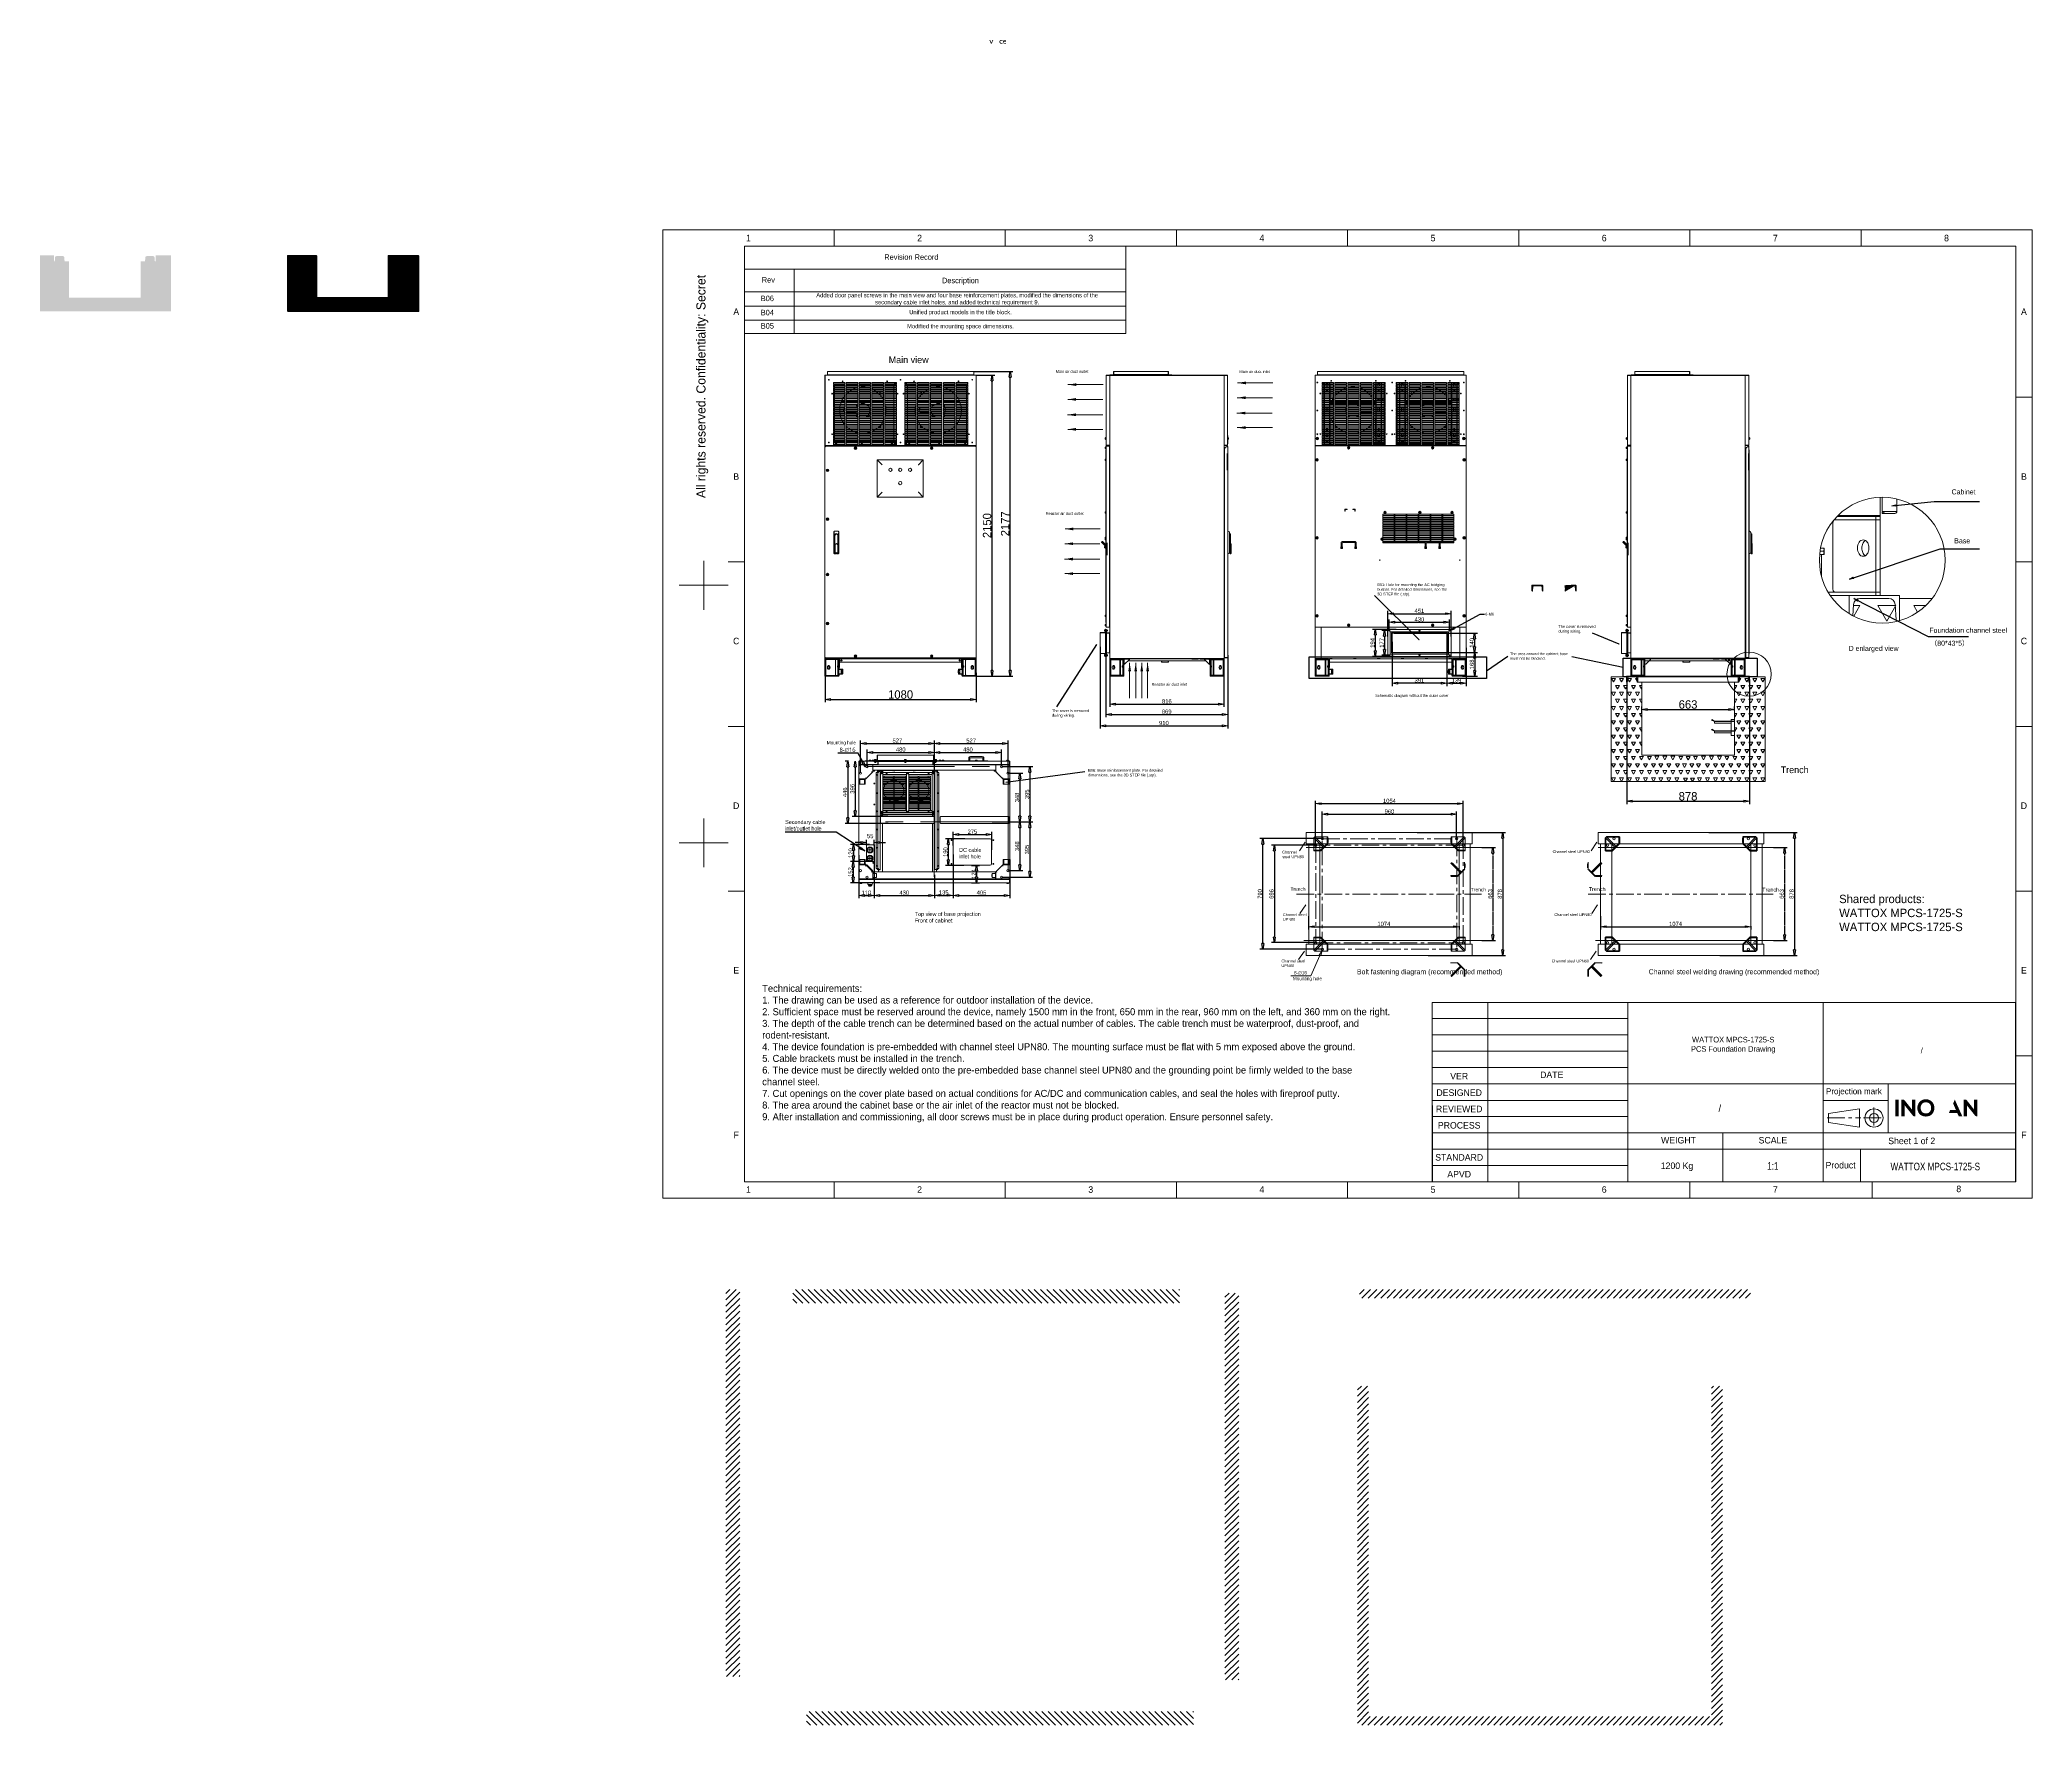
# Model space of a CAD drawing. Header units: inches. Extents: x -4705 to 38647, y 7098 to 31800.
# Drawn here: x -1019 to 13213, y 19762 to 31800 of the extents above; entities that cross this region are included whole.
import ezdxf
from ezdxf.enums import TextEntityAlignment as Align

# ---------------------------------------------------------------- set-up
doc = ezdxf.new("R2010")
doc.units = ezdxf.units.IN
doc.header["$LTSCALE"] = 10
doc.header["$MEASUREMENT"] = 0
for name, pattern in [('CENTER', [2, 1.25, -0.25, 0.25, -0.25]), ('CENTERX2', [20.32, 12.7, -2.54, 2.54, -2.54]), ('CONTINUOUS0', [0])]:
    doc.linetypes.add(name, pattern=pattern)
doc.layers.get('0').update_dxf_attribs({"lineweight": 0})
doc.layers.get('Defpoints').update_dxf_attribs({"lineweight": 0})
doc.layers.add('00_COMPONENTS', color=7, linetype='Continuous', lineweight=0)
doc.layers.add('1粗实线', color=7, linetype='CONTINUOUS0')
doc.layers.add('20_ALL_FEATURES', color=7, linetype='Continuous')
doc.styles.add('DWGTransNewTextStyle', font='SourceHanSansCN-Normal.ttf')
doc.styles.get("Standard").update_dxf_attribs({"font": 'SourceHanSansCN-Normal.ttf'})
doc.styles.add('宋体', font='SimSun.ttf', dxfattribs={"width": 0.8})
doc.dimstyles.new('150', dxfattribs={"dimtxt": 150, "dimasz": 50, "dimexe": 10, "dimexo": 10, "dimgap": 6, "dimtad": 0, "dimdec": 1, "dimzin": 0, "dimdsep": 46, "dimtxsty": '宋体', "dimcen": 20, "dimclrd": 4, "dimclre": 4, "dimclrt": 4, "dimadec": 0, "dimazin": 0, "dimtfac": 1, "dimtdec": 1, "dimtofl": 0, "dimtmove": 0, "dimatfit": 3, "dimfxl": 1, "dimtfillclr": 256, "dimtolj": 1, "dimtzin": 0, "dimarcsym": 0})
doc.dimstyles.get("Standard").update_dxf_attribs({"dimtxt": 60, "dimasz": 30, "dimexe": 0.18, "dimexo": 0.0625, "dimgap": 5, "dimtad": 0, "dimtoh": 1, "dimdec": 0, "dimdsep": 46, "dimtxsty": 'Standard', "dimblk": 'CLOSEDBLANK', "dimcen": 0.09, "dimadec": 0, "dimazin": 0, "dimtfac": 1, "dimtdec": 0, "dimtofl": 0, "dimtmove": 0, "dimatfit": 3, "dimldrblk": 'CLOSEDBLANK', "dimfxl": 1, "dimtolj": 1, "dimtzin": 0, "dimarcsym": 0})
doc.dimstyles.new('副本 (2) Standard', dxfattribs={"dimtxt": 30, "dimasz": 40, "dimexe": 20, "dimexo": 2, "dimgap": 5, "dimtad": 1, "dimtoh": 1, "dimdec": 0, "dimdsep": 46, "dimtxsty": 'Standard', "dimblk": 'CLOSEDBLANK', "dimcen": 0.09, "dimclrd": 256, "dimadec": 0, "dimazin": 0, "dimtfac": 1, "dimtdec": 0, "dimtofl": 0, "dimtmove": 1, "dimatfit": 2, "dimldrblk": 'CLOSEDBLANK', "dimfxl": 1, "dimtolj": 1, "dimtzin": 0, "dimarcsym": 0})
pattern_1 = [(0, (0, 0), (0, 0.275), [0.2, -0.075]), (90, (0, 0), (-0.275, 0), [0.2, -0.075])]

# ---------------------------------------------------------------- blocks, each defined once
blk = doc.blocks.new('_ClosedBlank')
at = {"color": 0, "linetype": 'ByBlock', "lineweight": -2}
for p, q in [((-1, 0.17), (0, 0)), ((-1, 0.17), (-1, -0.17)), ((0, 0), (-1, -0.17))]:
    blk.add_line(p, q, dxfattribs=at)
blk = doc.blocks.new('*D4')
at = {"color": 0, "lineweight": -2, "transparency": 16777216}
for p, q in [((10424, 26990), (10424, 27037)), ((11087, 27006), (11087, 27037))]:
    blk.add_line(p, q, dxfattribs=at)
at = {"lineweight": -2, "transparency": 16777216}
blk.add_line((10464, 27017), (11047, 27017), dxfattribs=at)
at = {"layer": 'Defpoints', "color": 0, "transparency": 16777216}
for p in [(10424, 26988), (11087, 27017), (11087, 27004)]:
    blk.add_point(p, dxfattribs=at)
at = {"linetype": 'ByBlock', "lineweight": -2, "transparency": 16777216, "xscale": 40, "yscale": 40, "zscale": 40, "rotation": 180}
blk.add_blockref('_ClosedBlank', (10424, 27017), dxfattribs=at)
at = {"linetype": 'ByBlock', "lineweight": -2, "transparency": 16777216, "xscale": 40, "yscale": 40, "zscale": 40}
blk.add_blockref('_ClosedBlank', (11087, 27017), dxfattribs=at)
at = {"color": 0, "ltscale": 50, "transparency": 16777216, "insert": (10755, 27052), "char_height": 60, "attachment_point": 5}
blk.add_mtext('\\A1;663', dxfattribs=at)
blk = doc.blocks.new('*D5')
at = {"color": 0, "lineweight": -2, "transparency": 16777216}
for p, q in [((10317, 27231), (10317, 26341)), ((11194, 27231), (11194, 26341))]:
    blk.add_line(p, q, dxfattribs=at)
at = {"lineweight": -2, "transparency": 16777216}
blk.add_line((10357, 26361), (11154, 26361), dxfattribs=at)
at = {"layer": 'Defpoints', "color": 0, "transparency": 16777216}
for p in [(10317, 27233), (11194, 27233), (11194, 26361)]:
    blk.add_point(p, dxfattribs=at)
at = {"linetype": 'ByBlock', "lineweight": -2, "transparency": 16777216, "xscale": 40, "yscale": 40, "zscale": 40, "rotation": 180}
blk.add_blockref('_ClosedBlank', (10317, 26361), dxfattribs=at)
at = {"linetype": 'ByBlock', "lineweight": -2, "transparency": 16777216, "xscale": 40, "yscale": 40, "zscale": 40}
blk.add_blockref('_ClosedBlank', (11194, 26361), dxfattribs=at)
at = {"color": 0, "ltscale": 50, "transparency": 16777216, "insert": (10755, 26396), "char_height": 60, "attachment_point": 5}
blk.add_mtext('\\A1;878', dxfattribs=at)
blk = doc.blocks.new('*D6')
at = {"color": 0, "linetype": 'CENTER', "lineweight": -2, "transparency": 16777216}
for p, q in [((11365, 26030), (11465, 26030)), ((11365, 25367), (11465, 25367))]:
    blk.add_line(p, q, dxfattribs=at)
at = {"linetype": 'CENTER', "lineweight": -2, "transparency": 16777216}
blk.add_line((11445, 25990), (11445, 25407), dxfattribs=at)
at = {"layer": 'Defpoints', "color": 0, "transparency": 16777216}
for p in [(11363, 26030), (11363, 25367), (11445, 25367)]:
    blk.add_point(p, dxfattribs=at)
at = {"linetype": 'ByBlock', "lineweight": -2, "transparency": 16777216, "xscale": 40, "yscale": 40, "zscale": 40}
for p, rotation in [((11445, 26030), 90), ((11445, 25367), 270)]:
    blk.add_blockref('_ClosedBlank', p, dxfattribs=dict(at, rotation=rotation))
at = {"color": 0, "ltscale": 50, "transparency": 16777216, "insert": (11425, 25699), "char_height": 30, "attachment_point": 5, "rotation": 90}
blk.add_mtext('\\A1;663', dxfattribs=at)
blk = doc.blocks.new('*D7')
at = {"color": 0, "lineweight": -2, "transparency": 16777216}
for p, q in [((10903, 26137), (11535, 26137)), ((10982, 25260), (11535, 25260))]:
    blk.add_line(p, q, dxfattribs=at)
at = {"lineweight": -2, "transparency": 16777216}
blk.add_line((11515, 26097), (11515, 25300), dxfattribs=at)
at = {"layer": 'Defpoints', "color": 0, "transparency": 16777216}
for p in [(10901, 26137), (10980, 25260), (11515, 25260)]:
    blk.add_point(p, dxfattribs=at)
at = {"linetype": 'ByBlock', "lineweight": -2, "transparency": 16777216, "xscale": 40, "yscale": 40, "zscale": 40}
for p, rotation in [((11515, 26137), 90), ((11515, 25260), 270)]:
    blk.add_blockref('_ClosedBlank', p, dxfattribs=dict(at, rotation=rotation))
at = {"color": 0, "ltscale": 50, "transparency": 16777216, "insert": (11495, 25699), "char_height": 30, "attachment_point": 5, "rotation": 90}
blk.add_mtext('\\A1;878', dxfattribs=at)
blk = doc.blocks.new('*D8')
at = {"color": 0, "lineweight": -2, "transparency": 16777216}
for p, q in [((10129, 25540), (10129, 25445)), ((11203, 25469), (11203, 25445))]:
    blk.add_line(p, q, dxfattribs=at)
at = {"lineweight": -2, "transparency": 16777216}
blk.add_line((10169, 25465), (11163, 25465), dxfattribs=at)
at = {"layer": 'Defpoints', "color": 0, "transparency": 16777216}
for p in [(10129, 25542), (11203, 25471), (11203, 25465)]:
    blk.add_point(p, dxfattribs=at)
at = {"linetype": 'ByBlock', "lineweight": -2, "transparency": 16777216, "xscale": 40, "yscale": 40, "zscale": 40, "rotation": 180}
blk.add_blockref('_ClosedBlank', (10129, 25465), dxfattribs=at)
at = {"linetype": 'ByBlock', "lineweight": -2, "transparency": 16777216, "xscale": 40, "yscale": 40, "zscale": 40}
blk.add_blockref('_ClosedBlank', (11203, 25465), dxfattribs=at)
at = {"color": 0, "ltscale": 50, "transparency": 16777216, "insert": (10666, 25485), "char_height": 30, "attachment_point": 5}
blk.add_mtext('\\A1;1074', dxfattribs=at)
blk = doc.blocks.new('*D9')
at = {"color": 0, "linetype": 'CENTER', "lineweight": -2, "transparency": 16777216}
for p, q in [((9281, 26030), (9381, 26030)), ((9281, 25367), (9381, 25367))]:
    blk.add_line(p, q, dxfattribs=at)
at = {"linetype": 'CENTER', "lineweight": -2, "transparency": 16777216}
blk.add_line((9361, 25990), (9361, 25407), dxfattribs=at)
at = {"layer": 'Defpoints', "color": 0, "transparency": 16777216}
for p in [(9279, 26030), (9279, 25367), (9361, 25367)]:
    blk.add_point(p, dxfattribs=at)
at = {"linetype": 'ByBlock', "lineweight": -2, "transparency": 16777216, "xscale": 40, "yscale": 40, "zscale": 40}
for p, rotation in [((9361, 26030), 90), ((9361, 25367), 270)]:
    blk.add_blockref('_ClosedBlank', p, dxfattribs=dict(at, rotation=rotation))
at = {"color": 0, "ltscale": 50, "transparency": 16777216, "insert": (9341, 25699), "char_height": 30, "attachment_point": 5, "rotation": 90}
blk.add_mtext('\\A1;663', dxfattribs=at)
blk = doc.blocks.new('*D10')
at = {"color": 0, "lineweight": -2, "transparency": 16777216}
for p, q in [((8819, 26137), (9451, 26137)), ((8898, 25260), (9451, 25260))]:
    blk.add_line(p, q, dxfattribs=at)
at = {"lineweight": -2, "transparency": 16777216}
blk.add_line((9431, 26097), (9431, 25300), dxfattribs=at)
at = {"layer": 'Defpoints', "color": 0, "transparency": 16777216}
for p in [(8817, 26137), (8896, 25260), (9431, 25260)]:
    blk.add_point(p, dxfattribs=at)
at = {"linetype": 'ByBlock', "lineweight": -2, "transparency": 16777216, "xscale": 40, "yscale": 40, "zscale": 40}
for p, rotation in [((9431, 26137), 90), ((9431, 25260), 270)]:
    blk.add_blockref('_ClosedBlank', p, dxfattribs=dict(at, rotation=rotation))
at = {"color": 0, "ltscale": 50, "transparency": 16777216, "insert": (9411, 25699), "char_height": 30, "attachment_point": 5, "rotation": 90}
blk.add_mtext('\\A1;878', dxfattribs=at)
blk = doc.blocks.new('*D11')
at = {"color": 0, "lineweight": -2, "transparency": 16777216}
for p, q in [((8045, 25540), (8045, 25445)), ((9119, 25469), (9119, 25445))]:
    blk.add_line(p, q, dxfattribs=at)
at = {"lineweight": -2, "transparency": 16777216}
blk.add_line((8085, 25465), (9079, 25465), dxfattribs=at)
at = {"layer": 'Defpoints', "color": 0, "transparency": 16777216}
for p in [(8045, 25542), (9119, 25471), (9119, 25465)]:
    blk.add_point(p, dxfattribs=at)
at = {"linetype": 'ByBlock', "lineweight": -2, "transparency": 16777216, "xscale": 40, "yscale": 40, "zscale": 40, "rotation": 180}
blk.add_blockref('_ClosedBlank', (8045, 25465), dxfattribs=at)
at = {"linetype": 'ByBlock', "lineweight": -2, "transparency": 16777216, "xscale": 40, "yscale": 40, "zscale": 40}
blk.add_blockref('_ClosedBlank', (9119, 25465), dxfattribs=at)
at = {"color": 0, "ltscale": 50, "transparency": 16777216, "insert": (8582, 25485), "char_height": 30, "attachment_point": 5}
blk.add_mtext('\\A1;1074', dxfattribs=at)
blk = doc.blocks.new('*D12')
at = {"color": 0, "lineweight": -2, "ltscale": 50, "transparency": 16777216}
for p, q in [((8142, 26096), (8142, 26288)), ((9102, 26096), (9102, 26288))]:
    blk.add_line(p, q, dxfattribs=at)
at = {"lineweight": -2, "ltscale": 50, "transparency": 16777216}
blk.add_line((8182, 26268), (9062, 26268), dxfattribs=at)
at = {"layer": 'Defpoints', "color": 0, "transparency": 16777216}
for p in [(9102, 26268), (8142, 26094), (9102, 26094)]:
    blk.add_point(p, dxfattribs=at)
at = {"linetype": 'ByBlock', "lineweight": -2, "transparency": 16777216, "xscale": 40, "yscale": 40, "zscale": 40, "rotation": 180}
blk.add_blockref('_ClosedBlank', (8142, 26268), dxfattribs=at)
at = {"linetype": 'ByBlock', "lineweight": -2, "transparency": 16777216, "xscale": 40, "yscale": 40, "zscale": 40}
blk.add_blockref('_ClosedBlank', (9102, 26268), dxfattribs=at)
at = {"color": 0, "ltscale": 50, "transparency": 16777216, "insert": (8622, 26288), "char_height": 30, "attachment_point": 5}
blk.add_mtext('\\A1;960', dxfattribs=at)
blk = doc.blocks.new('*D13')
at = {"color": 0, "lineweight": -2, "ltscale": 50, "transparency": 16777216}
for p, q in [((8095, 26049), (8095, 26364)), ((9149, 26049), (9149, 26364))]:
    blk.add_line(p, q, dxfattribs=at)
at = {"lineweight": -2, "ltscale": 50, "transparency": 16777216}
blk.add_line((8135, 26344), (9109, 26344), dxfattribs=at)
at = {"layer": 'Defpoints', "color": 0, "transparency": 16777216}
for p in [(9149, 26344), (8095, 26047), (9149, 26047)]:
    blk.add_point(p, dxfattribs=at)
at = {"linetype": 'ByBlock', "lineweight": -2, "transparency": 16777216, "xscale": 40, "yscale": 40, "zscale": 40, "rotation": 180}
blk.add_blockref('_ClosedBlank', (8095, 26344), dxfattribs=at)
at = {"linetype": 'ByBlock', "lineweight": -2, "transparency": 16777216, "xscale": 40, "yscale": 40, "zscale": 40}
blk.add_blockref('_ClosedBlank', (9149, 26344), dxfattribs=at)
at = {"color": 0, "ltscale": 50, "transparency": 16777216, "insert": (8622, 26364), "char_height": 30, "attachment_point": 5}
blk.add_mtext('\\A1;1054', dxfattribs=at)
blk = doc.blocks.new('*D14')
at = {"color": 0, "lineweight": -2, "ltscale": 50, "transparency": 16777216}
for p, q in [((8093, 26047), (7780, 26047)), ((8093, 25351), (7780, 25351))]:
    blk.add_line(p, q, dxfattribs=at)
at = {"lineweight": -2, "ltscale": 50, "transparency": 16777216}
blk.add_line((7800, 26007), (7800, 25391), dxfattribs=at)
at = {"layer": 'Defpoints', "color": 0, "transparency": 16777216}
for p in [(8095, 26047), (7800, 25351), (8095, 25351)]:
    blk.add_point(p, dxfattribs=at)
at = {"linetype": 'ByBlock', "lineweight": -2, "transparency": 16777216, "xscale": 40, "yscale": 40, "zscale": 40}
for p, rotation in [((7800, 26047), 90), ((7800, 25351), 270)]:
    blk.add_blockref('_ClosedBlank', p, dxfattribs=dict(at, rotation=rotation))
at = {"color": 0, "ltscale": 50, "transparency": 16777216, "insert": (7780, 25699), "char_height": 30, "attachment_point": 5, "rotation": 90}
blk.add_mtext('\\A1;696', dxfattribs=at)
blk = doc.blocks.new('*D15')
at = {"color": 0, "lineweight": -2, "ltscale": 50, "transparency": 16777216}
for p, q in [((8140, 26094), (7697, 26094)), ((8140, 25304), (7697, 25304))]:
    blk.add_line(p, q, dxfattribs=at)
at = {"lineweight": -2, "ltscale": 50, "transparency": 16777216}
blk.add_line((7717, 25344), (7717, 26054), dxfattribs=at)
at = {"layer": 'Defpoints', "color": 0, "transparency": 16777216}
for p in [(7717, 26094), (8142, 26094), (8142, 25304)]:
    blk.add_point(p, dxfattribs=at)
at = {"linetype": 'ByBlock', "lineweight": -2, "transparency": 16777216, "xscale": 40, "yscale": 40, "zscale": 40}
for p, rotation in [((7717, 26094), 90), ((7717, 25304), 270)]:
    blk.add_blockref('_ClosedBlank', p, dxfattribs=dict(at, rotation=rotation))
at = {"color": 0, "ltscale": 50, "transparency": 16777216, "insert": (7697, 25699), "char_height": 30, "attachment_point": 5, "rotation": 90}
blk.add_mtext('\\A1;790', dxfattribs=at)
blk = doc.blocks.new('*D19')
at = {"color": 0, "linetype": 'CENTER', "lineweight": -2, "ltscale": 50, "transparency": 16777216}
for p, q in [((4891, 26611), (4891, 26730)), ((5371, 26598), (5371, 26730))]:
    blk.add_line(p, q, dxfattribs=at)
at = {"linetype": 'CENTER', "lineweight": -2, "ltscale": 50, "transparency": 16777216}
blk.add_line((4931, 26710), (5331, 26710), dxfattribs=at)
at = {"layer": 'Defpoints', "color": 0, "linetype": 'CENTER', "transparency": 16777216}
for p in [(5371, 26710), (4891, 26609), (5371, 26596)]:
    blk.add_point(p, dxfattribs=at)
at = {"linetype": 'ByBlock', "lineweight": -2, "transparency": 16777216, "xscale": 40, "yscale": 40, "zscale": 40, "rotation": 180}
blk.add_blockref('_ClosedBlank', (4891, 26710), dxfattribs=at)
at = {"linetype": 'ByBlock', "lineweight": -2, "transparency": 16777216, "xscale": 40, "yscale": 40, "zscale": 40}
blk.add_blockref('_ClosedBlank', (5371, 26710), dxfattribs=at)
at = {"color": 0, "linetype": 'CENTER', "ltscale": 50, "transparency": 16777216, "insert": (5131, 26730), "char_height": 30, "attachment_point": 5}
blk.add_mtext('\\A1;480', dxfattribs=at)
blk = doc.blocks.new('*D20')
at = {"color": 0, "linetype": 'CENTER', "lineweight": -2, "ltscale": 50, "transparency": 16777216}
for p, q in [((5371, 26598), (5371, 26730)), ((5851, 26611), (5851, 26730))]:
    blk.add_line(p, q, dxfattribs=at)
at = {"linetype": 'CENTER', "lineweight": -2, "ltscale": 50, "transparency": 16777216}
blk.add_line((5411, 26710), (5811, 26710), dxfattribs=at)
at = {"layer": 'Defpoints', "color": 0, "linetype": 'CENTER', "transparency": 16777216}
for p in [(5851, 26710), (5371, 26596), (5851, 26609)]:
    blk.add_point(p, dxfattribs=at)
at = {"linetype": 'ByBlock', "lineweight": -2, "transparency": 16777216, "xscale": 40, "yscale": 40, "zscale": 40, "rotation": 180}
blk.add_blockref('_ClosedBlank', (5371, 26710), dxfattribs=at)
at = {"linetype": 'ByBlock', "lineweight": -2, "transparency": 16777216, "xscale": 40, "yscale": 40, "zscale": 40}
blk.add_blockref('_ClosedBlank', (5851, 26710), dxfattribs=at)
at = {"color": 0, "linetype": 'CENTER', "ltscale": 50, "transparency": 16777216, "insert": (5611, 26730), "char_height": 30, "attachment_point": 5}
blk.add_mtext('\\A1;480', dxfattribs=at)
blk = doc.blocks.new('*D21')
at = {"color": 0, "linetype": 'CENTER', "lineweight": -2, "ltscale": 50, "transparency": 16777216}
for p, q in [((4844, 26564), (4844, 26794)), ((5371, 26590), (5371, 26794))]:
    blk.add_line(p, q, dxfattribs=at)
at = {"linetype": 'CENTER', "lineweight": -2, "ltscale": 50, "transparency": 16777216}
blk.add_line((4884, 26774), (5331, 26774), dxfattribs=at)
at = {"layer": 'Defpoints', "color": 0, "linetype": 'CENTER', "transparency": 16777216}
for p in [(5371, 26774), (4844, 26562), (5371, 26588)]:
    blk.add_point(p, dxfattribs=at)
at = {"linetype": 'ByBlock', "lineweight": -2, "transparency": 16777216, "xscale": 40, "yscale": 40, "zscale": 40, "rotation": 180}
blk.add_blockref('_ClosedBlank', (4844, 26774), dxfattribs=at)
at = {"linetype": 'ByBlock', "lineweight": -2, "transparency": 16777216, "xscale": 40, "yscale": 40, "zscale": 40}
blk.add_blockref('_ClosedBlank', (5371, 26774), dxfattribs=at)
at = {"color": 0, "linetype": 'CENTER', "ltscale": 50, "transparency": 16777216, "insert": (5107, 26794), "char_height": 30, "attachment_point": 5}
blk.add_mtext('\\A1;527', dxfattribs=at)
blk = doc.blocks.new('*D22')
at = {"color": 0, "linetype": 'CENTER', "lineweight": -2, "ltscale": 50, "transparency": 16777216}
for p, q in [((5371, 26587), (5371, 26794)), ((5898, 26564), (5898, 26794))]:
    blk.add_line(p, q, dxfattribs=at)
at = {"linetype": 'CENTER', "lineweight": -2, "ltscale": 50, "transparency": 16777216}
blk.add_line((5411, 26774), (5858, 26774), dxfattribs=at)
at = {"layer": 'Defpoints', "color": 0, "linetype": 'CENTER', "transparency": 16777216}
for p in [(5898, 26774), (5371, 26585), (5898, 26562)]:
    blk.add_point(p, dxfattribs=at)
at = {"linetype": 'ByBlock', "lineweight": -2, "transparency": 16777216, "xscale": 40, "yscale": 40, "zscale": 40, "rotation": 180}
blk.add_blockref('_ClosedBlank', (5371, 26774), dxfattribs=at)
at = {"linetype": 'ByBlock', "lineweight": -2, "transparency": 16777216, "xscale": 40, "yscale": 40, "zscale": 40}
blk.add_blockref('_ClosedBlank', (5898, 26774), dxfattribs=at)
at = {"color": 0, "linetype": 'CENTER', "ltscale": 50, "transparency": 16777216, "insert": (5634, 26794), "char_height": 30, "attachment_point": 5}
blk.add_mtext('\\A1;527', dxfattribs=at)
blk = doc.blocks.new('*D23')
at = {"color": 0, "linetype": 'CENTER', "lineweight": -2, "ltscale": 50, "transparency": 16777216}
for p, q in [((5900, 26562), (6002, 26562)), ((5872, 26214), (6002, 26214))]:
    blk.add_line(p, q, dxfattribs=at)
at = {"linetype": 'CENTER', "lineweight": -2, "ltscale": 50, "transparency": 16777216}
blk.add_line((5982, 26522), (5982, 26254), dxfattribs=at)
at = {"layer": 'Defpoints', "color": 0, "linetype": 'CENTER', "transparency": 16777216}
for p in [(5898, 26562), (5870, 26214), (5982, 26214)]:
    blk.add_point(p, dxfattribs=at)
at = {"linetype": 'ByBlock', "lineweight": -2, "transparency": 16777216, "xscale": 40, "yscale": 40, "zscale": 40}
for p, rotation in [((5982, 26562), 90), ((5982, 26214), 270)]:
    blk.add_blockref('_ClosedBlank', p, dxfattribs=dict(at, rotation=rotation))
at = {"color": 0, "linetype": 'CENTER', "ltscale": 50, "transparency": 16777216, "insert": (5962, 26388), "char_height": 30, "attachment_point": 5, "rotation": 90}
blk.add_mtext('\\A1;348', dxfattribs=at)
blk = doc.blocks.new('*D24')
at = {"color": 0, "linetype": 'CENTER', "lineweight": -2, "ltscale": 50, "transparency": 16777216}
for p, q in [((5819, 26214), (6002, 26214)), ((5900, 25866), (6002, 25866))]:
    blk.add_line(p, q, dxfattribs=at)
at = {"linetype": 'CENTER', "lineweight": -2, "ltscale": 50, "transparency": 16777216}
blk.add_line((5982, 26174), (5982, 25906), dxfattribs=at)
at = {"layer": 'Defpoints', "color": 0, "linetype": 'CENTER', "transparency": 16777216}
for p in [(5817, 26214), (5898, 25866), (5982, 25866)]:
    blk.add_point(p, dxfattribs=at)
at = {"linetype": 'ByBlock', "lineweight": -2, "transparency": 16777216, "xscale": 40, "yscale": 40, "zscale": 40}
for p, rotation in [((5982, 26214), 90), ((5982, 25866), 270)]:
    blk.add_blockref('_ClosedBlank', p, dxfattribs=dict(at, rotation=rotation))
at = {"color": 0, "linetype": 'CENTER', "ltscale": 50, "transparency": 16777216, "insert": (5962, 26040), "char_height": 30, "attachment_point": 5, "rotation": 90}
blk.add_mtext('\\A1;348', dxfattribs=at)
blk = doc.blocks.new('*D25')
at = {"color": 0, "linetype": 'CENTER', "lineweight": -2, "ltscale": 50, "transparency": 16777216}
for p, q in [((5853, 26609), (6074, 26609)), ((5800, 26214), (6074, 26214))]:
    blk.add_line(p, q, dxfattribs=at)
at = {"linetype": 'CENTER', "lineweight": -2, "ltscale": 50, "transparency": 16777216}
blk.add_line((6054, 26569), (6054, 26254), dxfattribs=at)
at = {"layer": 'Defpoints', "color": 0, "linetype": 'CENTER', "transparency": 16777216}
for p in [(5851, 26609), (5798, 26214), (6054, 26214)]:
    blk.add_point(p, dxfattribs=at)
at = {"linetype": 'ByBlock', "lineweight": -2, "transparency": 16777216, "xscale": 40, "yscale": 40, "zscale": 40}
for p, rotation in [((6054, 26609), 90), ((6054, 26214), 270)]:
    blk.add_blockref('_ClosedBlank', p, dxfattribs=dict(at, rotation=rotation))
at = {"color": 0, "linetype": 'CENTER', "ltscale": 50, "transparency": 16777216, "insert": (6034, 26411), "char_height": 30, "attachment_point": 5, "rotation": 90}
blk.add_mtext('\\A1;395', dxfattribs=at)
blk = doc.blocks.new('*D26')
at = {"color": 0, "linetype": 'CENTER', "lineweight": -2, "ltscale": 50, "transparency": 16777216}
for p, q in [((5783, 26214), (6073, 26214)), ((5853, 25819), (6073, 25819))]:
    blk.add_line(p, q, dxfattribs=at)
at = {"linetype": 'CENTER', "lineweight": -2, "ltscale": 50, "transparency": 16777216}
blk.add_line((6053, 26174), (6053, 25859), dxfattribs=at)
at = {"layer": 'Defpoints', "color": 0, "linetype": 'CENTER', "transparency": 16777216}
for p in [(5781, 26214), (5851, 25819), (6053, 25819)]:
    blk.add_point(p, dxfattribs=at)
at = {"linetype": 'ByBlock', "lineweight": -2, "transparency": 16777216, "xscale": 40, "yscale": 40, "zscale": 40}
for p, rotation in [((6053, 26214), 90), ((6053, 25819), 270)]:
    blk.add_blockref('_ClosedBlank', p, dxfattribs=dict(at, rotation=rotation))
at = {"color": 0, "linetype": 'CENTER', "ltscale": 50, "transparency": 16777216, "insert": (6033, 26016), "char_height": 30, "attachment_point": 5, "rotation": 90}
blk.add_mtext('\\A1;395', dxfattribs=at)
blk = doc.blocks.new('*D27')
at = {"color": 0, "linetype": 'CENTER', "lineweight": -2, "ltscale": 50, "transparency": 16777216}
for p, q in [((5752, 26648), (4785, 26648)), ((5040, 26252), (4785, 26252))]:
    blk.add_line(p, q, dxfattribs=at)
at = {"linetype": 'CENTER', "lineweight": -2, "ltscale": 50, "transparency": 16777216}
blk.add_line((4805, 26608), (4805, 26292), dxfattribs=at)
at = {"layer": 'Defpoints', "color": 0, "linetype": 'CENTER', "transparency": 16777216}
for p in [(5754, 26648), (4805, 26252), (5042, 26252)]:
    blk.add_point(p, dxfattribs=at)
at = {"linetype": 'ByBlock', "lineweight": -2, "transparency": 16777216, "xscale": 40, "yscale": 40, "zscale": 40}
for p, rotation in [((4805, 26648), 90), ((4805, 26252), 270)]:
    blk.add_blockref('_ClosedBlank', p, dxfattribs=dict(at, rotation=rotation))
at = {"color": 0, "linetype": 'CENTER', "ltscale": 50, "transparency": 16777216, "insert": (4785, 26450), "char_height": 30, "attachment_point": 5, "rotation": 90}
blk.add_mtext('\\A1;396', dxfattribs=at)
blk = doc.blocks.new('*D28')
at = {"color": 0, "linetype": 'CENTER', "lineweight": -2, "ltscale": 50, "transparency": 16777216}
for p, q in [((5508, 26648), (4733, 26648)), ((5041, 26202), (4733, 26202))]:
    blk.add_line(p, q, dxfattribs=at)
at = {"linetype": 'CENTER', "lineweight": -2, "ltscale": 50, "transparency": 16777216}
blk.add_line((4753, 26608), (4753, 26242), dxfattribs=at)
at = {"layer": 'Defpoints', "color": 0, "linetype": 'CENTER', "transparency": 16777216}
for p in [(5510, 26648), (4753, 26202), (5043, 26202)]:
    blk.add_point(p, dxfattribs=at)
at = {"linetype": 'ByBlock', "lineweight": -2, "transparency": 16777216, "xscale": 40, "yscale": 40, "zscale": 40}
for p, rotation in [((4753, 26648), 90), ((4753, 26202), 270)]:
    blk.add_blockref('_ClosedBlank', p, dxfattribs=dict(at, rotation=rotation))
at = {"color": 0, "linetype": 'CENTER', "ltscale": 50, "transparency": 16777216, "insert": (4733, 26425), "char_height": 30, "attachment_point": 5, "rotation": 90}
blk.add_mtext('\\A1;446', dxfattribs=at)
blk = doc.blocks.new('*D29')
at = {"color": 0, "linetype": 'CENTER', "lineweight": -2, "ltscale": 50, "transparency": 16777216}
for p, q in [((4909, 26051), (4773, 26051)), ((4899, 25931), (4773, 25931))]:
    blk.add_line(p, q, dxfattribs=at)
at = {"linetype": 'CENTER', "lineweight": -2, "ltscale": 50, "transparency": 16777216}
blk.add_line((4793, 26011), (4793, 25971), dxfattribs=at)
at = {"layer": 'Defpoints', "color": 0, "linetype": 'CENTER', "transparency": 16777216}
for p in [(4911, 26051), (4793, 25931), (4901, 25931)]:
    blk.add_point(p, dxfattribs=at)
at = {"linetype": 'ByBlock', "lineweight": -2, "transparency": 16777216, "xscale": 40, "yscale": 40, "zscale": 40}
for p, rotation in [((4793, 26051), 90), ((4793, 25931), 270)]:
    blk.add_blockref('_ClosedBlank', p, dxfattribs=dict(at, rotation=rotation))
at = {"color": 0, "linetype": 'CENTER', "ltscale": 50, "transparency": 16777216, "insert": (4773, 25991), "char_height": 30, "attachment_point": 5, "rotation": 90}
blk.add_mtext('\\A1;120', dxfattribs=at)
blk = doc.blocks.new('*D30')
at = {"color": 0, "linetype": 'CENTER', "lineweight": -2, "ltscale": 50, "transparency": 16777216}
for p, q in [((4909, 25931), (4772, 25931)), ((4982, 25779), (4772, 25779))]:
    blk.add_line(p, q, dxfattribs=at)
at = {"linetype": 'CENTER', "lineweight": -2, "ltscale": 50, "transparency": 16777216}
blk.add_line((4792, 25891), (4792, 25819), dxfattribs=at)
at = {"layer": 'Defpoints', "color": 0, "linetype": 'CENTER', "transparency": 16777216}
for p in [(4911, 25931), (4792, 25779), (4984, 25779)]:
    blk.add_point(p, dxfattribs=at)
at = {"linetype": 'ByBlock', "lineweight": -2, "transparency": 16777216, "xscale": 40, "yscale": 40, "zscale": 40}
for p, rotation in [((4792, 25931), 90), ((4792, 25779), 270)]:
    blk.add_blockref('_ClosedBlank', p, dxfattribs=dict(at, rotation=rotation))
at = {"color": 0, "linetype": 'CENTER', "ltscale": 50, "transparency": 16777216, "insert": (4772, 25855), "char_height": 30, "attachment_point": 5, "rotation": 90}
blk.add_mtext('\\A1;152', dxfattribs=at)
blk = doc.blocks.new('*D31')
at = {"color": 0, "linetype": 'CENTER', "lineweight": -2, "ltscale": 50, "transparency": 16777216}
for p, q in [((4831, 25976), (4831, 25668)), ((4941, 25963), (4941, 25668))]:
    blk.add_line(p, q, dxfattribs=at)
at = {"linetype": 'CENTER', "lineweight": -2, "ltscale": 50, "transparency": 16777216}
blk.add_line((4871, 25688), (4901, 25688), dxfattribs=at)
at = {"layer": 'Defpoints', "color": 0, "linetype": 'CENTER', "transparency": 16777216}
for p in [(4831, 25978), (4941, 25965), (4941, 25688)]:
    blk.add_point(p, dxfattribs=at)
at = {"linetype": 'ByBlock', "lineweight": -2, "transparency": 16777216, "xscale": 40, "yscale": 40, "zscale": 40, "rotation": 180}
blk.add_blockref('_ClosedBlank', (4831, 25688), dxfattribs=at)
at = {"linetype": 'ByBlock', "lineweight": -2, "transparency": 16777216, "xscale": 40, "yscale": 40, "zscale": 40}
blk.add_blockref('_ClosedBlank', (4941, 25688), dxfattribs=at)
at = {"color": 0, "linetype": 'CENTER', "ltscale": 50, "transparency": 16777216, "insert": (4886, 25708), "char_height": 30, "attachment_point": 5}
blk.add_mtext('\\A1;110', dxfattribs=at)
blk = doc.blocks.new('*D32')
at = {"color": 0, "linetype": 'CENTER', "lineweight": -2, "ltscale": 50, "transparency": 16777216}
for p, q in [((4941, 25961), (4941, 25668)), ((5371, 25829), (5371, 25668))]:
    blk.add_line(p, q, dxfattribs=at)
at = {"linetype": 'CENTER', "lineweight": -2, "ltscale": 50, "transparency": 16777216}
blk.add_line((4981, 25688), (5331, 25688), dxfattribs=at)
at = {"layer": 'Defpoints', "color": 0, "linetype": 'CENTER', "transparency": 16777216}
for p in [(4941, 25963), (5371, 25831), (5371, 25688)]:
    blk.add_point(p, dxfattribs=at)
at = {"linetype": 'ByBlock', "lineweight": -2, "transparency": 16777216, "xscale": 40, "yscale": 40, "zscale": 40, "rotation": 180}
blk.add_blockref('_ClosedBlank', (4941, 25688), dxfattribs=at)
at = {"linetype": 'ByBlock', "lineweight": -2, "transparency": 16777216, "xscale": 40, "yscale": 40, "zscale": 40}
blk.add_blockref('_ClosedBlank', (5371, 25688), dxfattribs=at)
at = {"color": 0, "linetype": 'CENTER', "ltscale": 50, "transparency": 16777216, "insert": (5156, 25708), "char_height": 30, "attachment_point": 5}
blk.add_mtext('\\A1;430', dxfattribs=at)
blk = doc.blocks.new('*D33')
at = {"color": 0, "linetype": 'CENTER', "lineweight": -2, "ltscale": 50, "transparency": 16777216}
for p, q in [((5506, 25963), (5506, 25669)), ((5371, 25836), (5371, 25669))]:
    blk.add_line(p, q, dxfattribs=at)
at = {"linetype": 'CENTER', "lineweight": -2, "ltscale": 50, "transparency": 16777216}
blk.add_line((5411, 25689), (5466, 25689), dxfattribs=at)
at = {"layer": 'Defpoints', "color": 0, "linetype": 'CENTER', "transparency": 16777216}
for p in [(5506, 25965), (5371, 25838), (5506, 25689)]:
    blk.add_point(p, dxfattribs=at)
at = {"linetype": 'ByBlock', "lineweight": -2, "transparency": 16777216, "xscale": 40, "yscale": 40, "zscale": 40, "rotation": 180}
blk.add_blockref('_ClosedBlank', (5371, 25689), dxfattribs=at)
at = {"linetype": 'ByBlock', "lineweight": -2, "transparency": 16777216, "xscale": 40, "yscale": 40, "zscale": 40}
blk.add_blockref('_ClosedBlank', (5506, 25689), dxfattribs=at)
at = {"color": 0, "linetype": 'CENTER', "ltscale": 50, "transparency": 16777216, "insert": (5438, 25709), "char_height": 30, "attachment_point": 5}
blk.add_mtext('\\A1;135', dxfattribs=at)
blk = doc.blocks.new('*D34')
at = {"color": 0, "linetype": 'CENTER', "lineweight": -2, "ltscale": 50, "transparency": 16777216}
for p, q in [((5506, 25981), (5506, 25668)), ((5911, 25944), (5911, 25668))]:
    blk.add_line(p, q, dxfattribs=at)
at = {"linetype": 'CENTER', "lineweight": -2, "ltscale": 50, "transparency": 16777216}
blk.add_line((5546, 25688), (5871, 25688), dxfattribs=at)
at = {"layer": 'Defpoints', "color": 0, "linetype": 'CENTER', "transparency": 16777216}
for p in [(5506, 25983), (5911, 25946), (5911, 25688)]:
    blk.add_point(p, dxfattribs=at)
at = {"linetype": 'ByBlock', "lineweight": -2, "transparency": 16777216, "xscale": 40, "yscale": 40, "zscale": 40, "rotation": 180}
blk.add_blockref('_ClosedBlank', (5506, 25688), dxfattribs=at)
at = {"linetype": 'ByBlock', "lineweight": -2, "transparency": 16777216, "xscale": 40, "yscale": 40, "zscale": 40}
blk.add_blockref('_ClosedBlank', (5911, 25688), dxfattribs=at)
at = {"color": 0, "linetype": 'CENTER', "ltscale": 50, "transparency": 16777216, "insert": (5708, 25708), "char_height": 30, "attachment_point": 5}
blk.add_mtext('\\A1;405', dxfattribs=at)
blk = doc.blocks.new('*D35')
at = {"color": 0, "linetype": 'CENTER', "lineweight": -2, "ltscale": 50, "transparency": 16777216}
for p, q in [((5637, 25903), (5693, 25903)), ((5637, 25779), (5693, 25779))]:
    blk.add_line(p, q, dxfattribs=at)
at = {"linetype": 'CENTER', "lineweight": -2, "ltscale": 50, "transparency": 16777216}
blk.add_line((5673, 25863), (5673, 25819), dxfattribs=at)
at = {"layer": 'Defpoints', "color": 0, "linetype": 'CENTER', "transparency": 16777216}
for p in [(5635, 25903), (5635, 25779), (5673, 25779)]:
    blk.add_point(p, dxfattribs=at)
at = {"linetype": 'ByBlock', "lineweight": -2, "transparency": 16777216, "xscale": 40, "yscale": 40, "zscale": 40}
for p, rotation in [((5673, 25903), 90), ((5673, 25779), 270)]:
    blk.add_blockref('_ClosedBlank', p, dxfattribs=dict(at, rotation=rotation))
at = {"color": 0, "linetype": 'CENTER', "ltscale": 50, "transparency": 16777216, "insert": (5653, 25841), "char_height": 30, "attachment_point": 5, "rotation": 90}
blk.add_mtext('\\A1;124', dxfattribs=at)
blk = doc.blocks.new('*D36')
at = {"color": 0, "linetype": 'CENTER', "lineweight": -2, "ltscale": 50, "transparency": 16777216}
for p, q in [((5589, 26093), (5451, 26093)), ((5581, 25903), (5451, 25903))]:
    blk.add_line(p, q, dxfattribs=at)
at = {"linetype": 'CENTER', "lineweight": -2, "ltscale": 50, "transparency": 16777216}
blk.add_line((5471, 26053), (5471, 25943), dxfattribs=at)
at = {"layer": 'Defpoints', "color": 0, "linetype": 'CENTER', "transparency": 16777216}
for p in [(5591, 26093), (5471, 25903), (5583, 25903)]:
    blk.add_point(p, dxfattribs=at)
at = {"linetype": 'ByBlock', "lineweight": -2, "transparency": 16777216, "xscale": 40, "yscale": 40, "zscale": 40}
for p, rotation in [((5471, 26093), 90), ((5471, 25903), 270)]:
    blk.add_blockref('_ClosedBlank', p, dxfattribs=dict(at, rotation=rotation))
at = {"color": 0, "linetype": 'CENTER', "ltscale": 50, "transparency": 16777216, "insert": (5451, 25998), "char_height": 30, "attachment_point": 5, "rotation": 90}
blk.add_mtext('\\A1;190', dxfattribs=at)
blk = doc.blocks.new('*D37')
at = {"color": 0, "linetype": 'CENTER', "lineweight": -2, "ltscale": 50, "transparency": 16777216}
for p, q in [((5506, 26046), (5506, 26143)), ((5781, 26015), (5781, 26143))]:
    blk.add_line(p, q, dxfattribs=at)
at = {"linetype": 'CENTER', "lineweight": -2, "ltscale": 50, "transparency": 16777216}
blk.add_line((5546, 26123), (5741, 26123), dxfattribs=at)
at = {"layer": 'Defpoints', "color": 0, "linetype": 'CENTER', "transparency": 16777216}
for p in [(5781, 26123), (5506, 26044), (5781, 26013)]:
    blk.add_point(p, dxfattribs=at)
at = {"linetype": 'ByBlock', "lineweight": -2, "transparency": 16777216, "xscale": 40, "yscale": 40, "zscale": 40, "rotation": 180}
blk.add_blockref('_ClosedBlank', (5506, 26123), dxfattribs=at)
at = {"linetype": 'ByBlock', "lineweight": -2, "transparency": 16777216, "xscale": 40, "yscale": 40, "zscale": 40}
blk.add_blockref('_ClosedBlank', (5781, 26123), dxfattribs=at)
at = {"color": 0, "linetype": 'CENTER', "ltscale": 50, "transparency": 16777216, "insert": (5643, 26143), "char_height": 30, "attachment_point": 5}
blk.add_mtext('\\A1;275', dxfattribs=at)
blk = doc.blocks.new('*D38')
at = {"lineweight": -2, "ltscale": 50, "transparency": 16777216}
for p in [(4682, 26707), (4860, 26642)]:
    blk.add_line(p, (4824, 26707), dxfattribs=at)
at = {"color": 0, "ltscale": 50, "transparency": 16777216}
blk.add_line((4883, 26600), (4883, 26600), dxfattribs=at)
blk.add_line((4883, 26600), (4883, 26600), dxfattribs=at)
at = {"layer": 'Defpoints', "color": 0, "linetype": 'CENTER', "transparency": 16777216}
for p in [(4879, 26607), (4887, 26593)]:
    blk.add_point(p, dxfattribs=at)
at = {"linetype": 'ByBlock', "lineweight": -2, "transparency": 16777216, "xscale": 40, "yscale": 40, "zscale": 40, "rotation": 298.8689922299727}
blk.add_blockref('_ClosedBlank', (4879, 26607), dxfattribs=at)
at = {"color": 0, "linetype": 'CENTER', "ltscale": 50, "transparency": 16777216, "insert": (4751, 26728), "char_height": 30, "attachment_point": 5}
blk.add_mtext('\\A1;\\A1;{\\fLucida Sans Unicode|b0|i0|c134|p34;8-∅16}', dxfattribs=at)
blk = doc.blocks.new('*D59')
at = {"color": 0, "lineweight": -2, "transparency": 16777216}
for p, q in [((4590, 27270), (4590, 27068)), ((5670, 27278), (5670, 27068))]:
    blk.add_line(p, q, dxfattribs=at)
at = {"lineweight": -2, "transparency": 16777216}
blk.add_line((4630, 27088), (5630, 27088), dxfattribs=at)
at = {"layer": 'Defpoints', "color": 0, "transparency": 16777216}
for p in [(4590, 27272), (5670, 27280), (5670, 27088)]:
    blk.add_point(p, dxfattribs=at)
at = {"linetype": 'ByBlock', "lineweight": -2, "transparency": 16777216, "xscale": 40, "yscale": 40, "zscale": 40, "rotation": 180}
blk.add_blockref('_ClosedBlank', (4590, 27088), dxfattribs=at)
at = {"linetype": 'ByBlock', "lineweight": -2, "transparency": 16777216, "xscale": 40, "yscale": 40, "zscale": 40}
blk.add_blockref('_ClosedBlank', (5670, 27088), dxfattribs=at)
at = {"color": 0, "ltscale": 50, "transparency": 16777216, "insert": (5130, 27123), "char_height": 60, "attachment_point": 5}
blk.add_mtext('\\A1;1080', dxfattribs=at)
blk = doc.blocks.new('*D60')
at = {"color": 0, "lineweight": -2, "transparency": 16777216}
for p, q in [((5654, 29431), (5932, 29431)), ((5672, 27255), (5932, 27255))]:
    blk.add_line(p, q, dxfattribs=at)
at = {"lineweight": -2, "transparency": 16777216}
blk.add_line((5912, 27295), (5912, 29391), dxfattribs=at)
at = {"layer": 'Defpoints', "color": 0, "transparency": 16777216}
for p in [(5652, 29431), (5912, 29431), (5670, 27255)]:
    blk.add_point(p, dxfattribs=at)
at = {"linetype": 'ByBlock', "lineweight": -2, "transparency": 16777216, "xscale": 40, "yscale": 40, "zscale": 40}
for p, rotation in [((5912, 29431), 90), ((5912, 27255), 270)]:
    blk.add_blockref('_ClosedBlank', p, dxfattribs=dict(at, rotation=rotation))
at = {"color": 0, "ltscale": 50, "transparency": 16777216, "insert": (5877, 28343), "char_height": 60, "attachment_point": 5, "rotation": 90}
blk.add_mtext('\\A1;2177', dxfattribs=at)
blk = doc.blocks.new('*D61')
at = {"color": 0, "lineweight": -2, "transparency": 16777216}
for p, q in [((5672, 29405), (5803, 29405)), ((5672, 27255), (5803, 27255))]:
    blk.add_line(p, q, dxfattribs=at)
at = {"lineweight": -2, "transparency": 16777216}
blk.add_line((5783, 27295), (5783, 29365), dxfattribs=at)
at = {"layer": 'Defpoints', "color": 0, "transparency": 16777216}
for p in [(5670, 29405), (5783, 29405), (5670, 27255)]:
    blk.add_point(p, dxfattribs=at)
at = {"linetype": 'ByBlock', "lineweight": -2, "transparency": 16777216, "xscale": 40, "yscale": 40, "zscale": 40}
for p, rotation in [((5783, 29405), 90), ((5783, 27255), 270)]:
    blk.add_blockref('_ClosedBlank', p, dxfattribs=dict(at, rotation=rotation))
at = {"color": 0, "ltscale": 50, "transparency": 16777216, "insert": (5748, 28330), "char_height": 60, "attachment_point": 5, "rotation": 90}
blk.add_mtext('\\A1;2150', dxfattribs=at)
blk = doc.blocks.new('*D62')
at = {"color": 0, "lineweight": -2, "ltscale": 50, "transparency": 16777216}
for p, q in [((6624, 27274), (6624, 27035)), ((7440, 27284), (7440, 27035))]:
    blk.add_line(p, q, dxfattribs=at)
at = {"lineweight": -2, "ltscale": 50, "transparency": 16777216}
blk.add_line((6664, 27055), (7400, 27055), dxfattribs=at)
at = {"layer": 'Defpoints', "color": 0, "transparency": 16777216}
for p in [(6624, 27276), (7440, 27286), (7440, 27055)]:
    blk.add_point(p, dxfattribs=at)
at = {"linetype": 'ByBlock', "lineweight": -2, "transparency": 16777216, "xscale": 40, "yscale": 40, "zscale": 40, "rotation": 180}
blk.add_blockref('_ClosedBlank', (6624, 27055), dxfattribs=at)
at = {"linetype": 'ByBlock', "lineweight": -2, "transparency": 16777216, "xscale": 40, "yscale": 40, "zscale": 40}
blk.add_blockref('_ClosedBlank', (7440, 27055), dxfattribs=at)
at = {"color": 0, "ltscale": 50, "transparency": 16777216, "insert": (7032, 27075), "char_height": 30, "attachment_point": 5}
blk.add_mtext('\\A1;816', dxfattribs=at)
blk = doc.blocks.new('*D63')
at = {"color": 0, "lineweight": -2, "ltscale": 50, "transparency": 16777216}
for p, q in [((6556, 27463), (6556, 26880)), ((7467, 27398), (7467, 26880))]:
    blk.add_line(p, q, dxfattribs=at)
at = {"lineweight": -2, "ltscale": 50, "transparency": 16777216}
blk.add_line((6596, 26900), (7427, 26900), dxfattribs=at)
at = {"layer": 'Defpoints', "color": 0, "transparency": 16777216}
for p in [(6556, 27465), (7467, 27400), (7467, 26900)]:
    blk.add_point(p, dxfattribs=at)
at = {"lineweight": -2, "transparency": 16777216, "xscale": 40, "yscale": 40, "zscale": 40, "rotation": 180}
blk.add_blockref('_ClosedBlank', (6556, 26900), dxfattribs=at)
at = {"lineweight": -2, "transparency": 16777216, "xscale": 40, "yscale": 40, "zscale": 40}
blk.add_blockref('_ClosedBlank', (7467, 26900), dxfattribs=at)
at = {"color": 0, "ltscale": 50, "transparency": 16777216, "insert": (7011, 26920), "char_height": 30, "attachment_point": 5}
blk.add_mtext('\\A1;910', dxfattribs=at)
blk = doc.blocks.new('*D64')
at = {"color": 0, "lineweight": -2, "ltscale": 50, "transparency": 16777216}
for p, q in [((6596, 27582), (6596, 26961)), ((7467, 27404), (7467, 26961))]:
    blk.add_line(p, q, dxfattribs=at)
at = {"lineweight": -2, "ltscale": 50, "transparency": 16777216}
blk.add_line((6636, 26981), (7427, 26981), dxfattribs=at)
at = {"layer": 'Defpoints', "color": 0, "transparency": 16777216}
for p in [(6596, 27584), (7467, 27406), (7467, 26981)]:
    blk.add_point(p, dxfattribs=at)
at = {"lineweight": -2, "transparency": 16777216, "xscale": 40, "yscale": 40, "zscale": 40, "rotation": 180}
blk.add_blockref('_ClosedBlank', (6596, 26981), dxfattribs=at)
at = {"lineweight": -2, "transparency": 16777216, "xscale": 40, "yscale": 40, "zscale": 40}
blk.add_blockref('_ClosedBlank', (7467, 26981), dxfattribs=at)
at = {"color": 0, "ltscale": 50, "transparency": 16777216, "insert": (7031, 27001), "char_height": 30, "attachment_point": 5}
blk.add_mtext('\\A1;869', dxfattribs=at)
blk = doc.blocks.new('*D65')
at = {"color": 0, "lineweight": -2, "ltscale": 50, "transparency": 16777216}
for p, q in [((8611, 27539), (8611, 27721)), ((9062, 27539), (9062, 27721))]:
    blk.add_line(p, q, dxfattribs=at)
at = {"lineweight": -2, "ltscale": 50, "transparency": 16777216}
blk.add_line((8651, 27701), (9022, 27701), dxfattribs=at)
at = {"layer": 'Defpoints', "color": 0, "transparency": 16777216}
for p in [(9062, 27701), (8611, 27537), (9062, 27537)]:
    blk.add_point(p, dxfattribs=at)
at = {"linetype": 'ByBlock', "lineweight": -2, "transparency": 16777216, "xscale": 40, "yscale": 40, "zscale": 40, "rotation": 180}
blk.add_blockref('_ClosedBlank', (8611, 27701), dxfattribs=at)
at = {"linetype": 'ByBlock', "lineweight": -2, "transparency": 16777216, "xscale": 40, "yscale": 40, "zscale": 40}
blk.add_blockref('_ClosedBlank', (9062, 27701), dxfattribs=at)
at = {"color": 0, "ltscale": 50, "transparency": 16777216, "insert": (8836, 27721), "char_height": 30, "attachment_point": 5}
blk.add_mtext('\\A1;451', dxfattribs=at)
blk = doc.blocks.new('*D66')
at = {"color": 0, "lineweight": -2, "ltscale": 50, "transparency": 16777216}
for p, q in [((8621, 27583), (8621, 27660)), ((9051, 27583), (9051, 27660))]:
    blk.add_line(p, q, dxfattribs=at)
at = {"lineweight": -2, "ltscale": 50, "transparency": 16777216}
blk.add_line((8661, 27640), (9011, 27640), dxfattribs=at)
at = {"layer": 'Defpoints', "color": 0, "transparency": 16777216}
for p in [(9051, 27640), (8621, 27581), (9051, 27581)]:
    blk.add_point(p, dxfattribs=at)
at = {"linetype": 'ByBlock', "lineweight": -2, "transparency": 16777216, "xscale": 40, "yscale": 40, "zscale": 40, "rotation": 180}
blk.add_blockref('_ClosedBlank', (8621, 27640), dxfattribs=at)
at = {"linetype": 'ByBlock', "lineweight": -2, "transparency": 16777216, "xscale": 40, "yscale": 40, "zscale": 40}
blk.add_blockref('_ClosedBlank', (9051, 27640), dxfattribs=at)
at = {"color": 0, "ltscale": 50, "transparency": 16777216, "insert": (8836, 27660), "char_height": 30, "attachment_point": 5}
blk.add_mtext('\\A1;430', dxfattribs=at)
blk = doc.blocks.new('*D67')
at = {"color": 0, "lineweight": -2, "ltscale": 50, "transparency": 16777216}
for p, q in [((8671, 27589), (8501, 27589)), ((8656, 27395), (8501, 27395))]:
    blk.add_line(p, q, dxfattribs=at)
at = {"lineweight": -2, "ltscale": 50, "transparency": 16777216}
blk.add_line((8521, 27549), (8521, 27435), dxfattribs=at)
at = {"layer": 'Defpoints', "color": 0, "transparency": 16777216}
for p in [(8673, 27589), (8521, 27395), (8658, 27395)]:
    blk.add_point(p, dxfattribs=at)
at = {"linetype": 'ByBlock', "lineweight": -2, "transparency": 16777216, "xscale": 40, "yscale": 40, "zscale": 40}
for p, rotation in [((8521, 27589), 90), ((8521, 27395), 270)]:
    blk.add_blockref('_ClosedBlank', p, dxfattribs=dict(at, rotation=rotation))
at = {"color": 0, "ltscale": 50, "transparency": 16777216, "insert": (8501, 27492), "char_height": 30, "attachment_point": 5, "rotation": 90}
blk.add_mtext('\\A1;194', dxfattribs=at)
blk = doc.blocks.new('*D68')
at = {"color": 0, "lineweight": -2, "ltscale": 50, "transparency": 16777216}
for p, q in [((8619, 27581), (8567, 27581)), ((8619, 27404), (8567, 27404))]:
    blk.add_line(p, q, dxfattribs=at)
at = {"lineweight": -2, "ltscale": 50, "transparency": 16777216}
blk.add_line((8587, 27541), (8587, 27444), dxfattribs=at)
at = {"layer": 'Defpoints', "color": 0, "transparency": 16777216}
for p in [(8621, 27581), (8587, 27404), (8621, 27404)]:
    blk.add_point(p, dxfattribs=at)
at = {"linetype": 'ByBlock', "lineweight": -2, "transparency": 16777216, "xscale": 40, "yscale": 40, "zscale": 40}
for p, rotation in [((8587, 27581), 90), ((8587, 27404), 270)]:
    blk.add_blockref('_ClosedBlank', p, dxfattribs=dict(at, rotation=rotation))
at = {"color": 0, "ltscale": 50, "transparency": 16777216, "insert": (8567, 27492), "char_height": 30, "attachment_point": 5, "rotation": 90}
blk.add_mtext('\\A1;177', dxfattribs=at)
blk = doc.blocks.new('*D69')
at = {"color": 0, "lineweight": -2, "ltscale": 50, "transparency": 16777216}
for p, q in [((8656, 27562), (9250, 27562)), ((8646, 27423), (9250, 27423))]:
    blk.add_line(p, q, dxfattribs=at)
at = {"lineweight": -2, "ltscale": 50, "transparency": 16777216}
blk.add_line((9230, 27522), (9230, 27463), dxfattribs=at)
at = {"layer": 'Defpoints', "color": 0, "transparency": 16777216}
for p in [(8654, 27562), (8644, 27423), (9230, 27423)]:
    blk.add_point(p, dxfattribs=at)
at = {"linetype": 'ByBlock', "lineweight": -2, "transparency": 16777216, "xscale": 40, "yscale": 40, "zscale": 40}
for p, rotation in [((9230, 27562), 90), ((9230, 27423), 270)]:
    blk.add_blockref('_ClosedBlank', p, dxfattribs=dict(at, rotation=rotation))
at = {"color": 0, "ltscale": 50, "transparency": 16777216, "insert": (9210, 27492), "char_height": 30, "attachment_point": 5, "rotation": 90}
blk.add_mtext('\\A1;140', dxfattribs=at)
blk = doc.blocks.new('*D70')
at = {"color": 0, "lineweight": -2, "ltscale": 50, "transparency": 16777216}
for p, q in [((9030, 27423), (9251, 27423)), ((9145, 27255), (9251, 27255))]:
    blk.add_line(p, q, dxfattribs=at)
at = {"lineweight": -2, "ltscale": 50, "transparency": 16777216}
blk.add_line((9231, 27383), (9231, 27295), dxfattribs=at)
at = {"layer": 'Defpoints', "color": 0, "transparency": 16777216}
for p in [(9028, 27423), (9143, 27255), (9231, 27255)]:
    blk.add_point(p, dxfattribs=at)
at = {"linetype": 'ByBlock', "lineweight": -2, "transparency": 16777216, "xscale": 40, "yscale": 40, "zscale": 40}
for p, rotation in [((9231, 27423), 90), ((9231, 27255), 270)]:
    blk.add_blockref('_ClosedBlank', p, dxfattribs=dict(at, rotation=rotation))
at = {"color": 0, "ltscale": 50, "transparency": 16777216, "insert": (9211, 27339), "char_height": 30, "attachment_point": 5, "rotation": 90}
blk.add_mtext('\\A1;168', dxfattribs=at)
blk = doc.blocks.new('*D71')
at = {"color": 0, "lineweight": -2, "ltscale": 50, "transparency": 16777216}
for p, q in [((8641, 27500), (8641, 27184)), ((9032, 27500), (9032, 27184))]:
    blk.add_line(p, q, dxfattribs=at)
at = {"lineweight": -2, "ltscale": 50, "transparency": 16777216}
blk.add_line((8992, 27204), (8681, 27204), dxfattribs=at)
at = {"layer": 'Defpoints', "color": 0, "transparency": 16777216}
for p in [(8641, 27502), (9032, 27502), (8641, 27204)]:
    blk.add_point(p, dxfattribs=at)
at = {"linetype": 'ByBlock', "lineweight": -2, "transparency": 16777216, "xscale": 40, "yscale": 40, "zscale": 40, "rotation": 180}
blk.add_blockref('_ClosedBlank', (8641, 27204), dxfattribs=at)
at = {"linetype": 'ByBlock', "lineweight": -2, "transparency": 16777216, "xscale": 40, "yscale": 40, "zscale": 40}
blk.add_blockref('_ClosedBlank', (9032, 27204), dxfattribs=at)
at = {"color": 0, "ltscale": 50, "transparency": 16777216, "insert": (8836, 27224), "char_height": 30, "attachment_point": 5}
blk.add_mtext('\\A1;391', dxfattribs=at)
blk = doc.blocks.new('*D72')
at = {"color": 0, "lineweight": -2, "ltscale": 50, "transparency": 16777216}
for p, q in [((9032, 27481), (9032, 27184)), ((9170, 27457), (9170, 27184))]:
    blk.add_line(p, q, dxfattribs=at)
at = {"lineweight": -2, "ltscale": 50, "transparency": 16777216}
blk.add_line((9072, 27204), (9130, 27204), dxfattribs=at)
at = {"layer": 'Defpoints', "color": 0, "transparency": 16777216}
for p in [(9032, 27483), (9170, 27459), (9170, 27204)]:
    blk.add_point(p, dxfattribs=at)
at = {"linetype": 'ByBlock', "lineweight": -2, "transparency": 16777216, "xscale": 40, "yscale": 40, "zscale": 40, "rotation": 180}
blk.add_blockref('_ClosedBlank', (9032, 27204), dxfattribs=at)
at = {"linetype": 'ByBlock', "lineweight": -2, "transparency": 16777216, "xscale": 40, "yscale": 40, "zscale": 40}
blk.add_blockref('_ClosedBlank', (9170, 27204), dxfattribs=at)
at = {"color": 0, "ltscale": 50, "transparency": 16777216, "insert": (9101, 27224), "char_height": 30, "attachment_point": 5}
blk.add_mtext('\\A1;139', dxfattribs=at)
blk = doc.blocks.new('*D74')
at = {"lineweight": -2, "ltscale": 50, "transparency": 16777216}
for p, q in [((4846, 26066), (4806, 26066)), ((4981, 26066), (5021, 26066))]:
    blk.add_line(p, q, dxfattribs=at)
at = {"color": 0, "lineweight": -2, "ltscale": 50, "transparency": 16777216}
for p, q in [((4886, 26047), (4886, 26086)), ((4941, 26044), (4941, 26086))]:
    blk.add_line(p, q, dxfattribs=at)
at = {"layer": 'Defpoints', "color": 0, "transparency": 16777216}
for p in [(4886, 26045), (4941, 26066), (4941, 26042)]:
    blk.add_point(p, dxfattribs=at)
at = {"linetype": 'ByBlock', "lineweight": -2, "transparency": 16777216, "xscale": 40, "yscale": 40, "zscale": 40}
blk.add_blockref('_ClosedBlank', (4886, 26066), dxfattribs=at)
at = {"linetype": 'ByBlock', "lineweight": -2, "transparency": 16777216, "xscale": 40, "yscale": 40, "zscale": 40, "rotation": 180}
blk.add_blockref('_ClosedBlank', (4941, 26066), dxfattribs=at)
at = {"color": 0, "ltscale": 50, "transparency": 16777216, "insert": (4913, 26112), "char_height": 30, "attachment_point": 5}
blk.add_mtext('\\A1;55', dxfattribs=at)

msp = doc.modelspace()

# ---------------------------------------------------------------- hatches: boundary and pattern name
h = msp.add_hatch(color=256)
h.dxf.hatch_style = 1
edge = h.paths.add_edge_path()
edge.add_spline(control_points=[(5786.676, 31799.237), (5786.676, 31799.237), (5778.086, 31779.152), (5778.086, 31779.152), (5778.086, 31779.152), (5778.086, 31779.152), (5769.495, 31799.237), (5769.495, 31799.237), (5769.495, 31799.237), (5769.495, 31799.237), (5763.65, 31799.237), (5763.65, 31799.237), (5763.65, 31799.237), (5763.65, 31799.237), (5774.682, 31774.64), (5774.682, 31774.64), (5774.682, 31774.64), (5775.123, 31773.653), (5776.113, 31772.961), (5777.267, 31772.961), (5777.267, 31772.961), (5777.267, 31772.961), (5777.284, 31772.961), (5777.284, 31772.961), (5777.284, 31772.961), (5777.284, 31772.961), (5778.879, 31772.961), (5778.879, 31772.961), (5778.879, 31772.961), (5778.879, 31772.961), (5778.904, 31772.961), (5778.904, 31772.961), (5778.904, 31772.961), (5780.051, 31772.961), (5781.041, 31773.653), (5781.482, 31774.633), (5781.482, 31774.633), (5781.482, 31774.633), (5792.521, 31799.237), (5792.521, 31799.237), (5792.521, 31799.237), (5792.521, 31799.237), (5786.676, 31799.237), (5786.676, 31799.237)], knot_values=[0, 0, 0, 0, 0.090909091, 0.090909091, 0.090909091, 0.090909101, 0.181818182, 0.181818182, 0.181818182, 0.181818192, 0.272727273, 0.272727273, 0.272727273, 0.272727283, 0.363636364, 0.363636364, 0.363636364, 0.363636374, 0.454545455, 0.454545455, 0.454545455, 0.454545465, 0.545454545, 0.545454545, 0.545454545, 0.545454555, 0.636363636, 0.636363636, 0.636363636, 0.636363646, 0.727272727, 0.727272727, 0.727272727, 0.727272737, 0.818181818, 0.818181818, 0.818181818, 0.818181828, 0.909090909, 0.909090909, 0.909090909, 0.909090919, 1, 1, 1, 1], degree=3, periodic=0)
h = msp.add_hatch(color=256)
h.dxf.hatch_style = 1
edge = h.paths.add_edge_path()
edge.add_spline(control_points=[(5856.183, 31779.908), (5854.595, 31778.312), (5852.135, 31777.327), (5849.774, 31777.327), (5849.774, 31777.327), (5843.367, 31777.327), (5841.037, 31781.775), (5841.002, 31785.952), (5841.002, 31785.952), (5840.985, 31788.457), (5841.877, 31790.8), (5843.465, 31792.409), (5843.465, 31792.409), (5845.018, 31793.969), (5847.197, 31794.795), (5849.774, 31794.795), (5849.774, 31794.795), (5852.157, 31794.795), (5854.343, 31793.941), (5855.927, 31792.388), (5855.927, 31792.388), (5855.927, 31792.388), (5856.032, 31792.283), (5856.032, 31792.283), (5856.032, 31792.283), (5856.032, 31792.283), (5859.537, 31795.662), (5859.537, 31795.662), (5859.537, 31795.662), (5859.537, 31795.662), (5859.418, 31795.78), (5859.418, 31795.78), (5859.418, 31795.78), (5856.753, 31798.404), (5853.423, 31799.789), (5849.774, 31799.789), (5849.774, 31799.789), (5845.7, 31799.789), (5842.234, 31798.475), (5839.74, 31795.984), (5839.74, 31795.984), (5837.255, 31793.465), (5835.836, 31789.821), (5835.853, 31785.945), (5835.853, 31785.945), (5835.874, 31782.307), (5837.05, 31778.998), (5839.176, 31776.619), (5839.176, 31776.619), (5841.631, 31773.856), (5845.298, 31772.401), (5849.774, 31772.401), (5849.774, 31772.401), (5853.71, 31772.401), (5857.159, 31773.751), (5859.747, 31776.304), (5859.747, 31776.304), (5859.747, 31776.304), (5859.869, 31776.417), (5859.869, 31776.417), (5859.869, 31776.417), (5859.869, 31776.417), (5856.305, 31780.026), (5856.305, 31780.026), (5856.305, 31780.026), (5856.305, 31780.026), (5856.183, 31779.908), (5856.183, 31779.908)], knot_values=[0, 0, 0, 0, 0.058823529, 0.058823529, 0.058823529, 0.058823539, 0.117647059, 0.117647059, 0.117647059, 0.117647069, 0.176470588, 0.176470588, 0.176470588, 0.176470598, 0.235294118, 0.235294118, 0.235294118, 0.235294128, 0.294117647, 0.294117647, 0.294117647, 0.294117657, 0.352941176, 0.352941176, 0.352941176, 0.352941186, 0.411764706, 0.411764706, 0.411764706, 0.411764716, 0.470588235, 0.470588235, 0.470588235, 0.470588245, 0.529411765, 0.529411765, 0.529411765, 0.529411775, 0.588235294, 0.588235294, 0.588235294, 0.588235304, 0.647058824, 0.647058824, 0.647058824, 0.647058834, 0.705882353, 0.705882353, 0.705882353, 0.705882363, 0.764705882, 0.764705882, 0.764705882, 0.764705892, 0.823529412, 0.823529412, 0.823529412, 0.823529422, 0.882352941, 0.882352941, 0.882352941, 0.882352951, 0.941176471, 0.941176471, 0.941176471, 0.941176481, 1, 1, 1, 1], degree=3, periodic=0)
h = msp.add_hatch(color=256)
h.dxf.hatch_style = 1
edge = h.paths.add_edge_path()
edge.add_spline(control_points=[(5873.941, 31794.655), (5873.941, 31794.655), (5883.778, 31794.655), (5883.778, 31794.655), (5883.778, 31794.655), (5883.778, 31794.655), (5883.778, 31799.237), (5883.778, 31799.237), (5883.778, 31799.237), (5883.778, 31799.237), (5873.819, 31799.237), (5873.819, 31799.237), (5873.819, 31799.237), (5864.655, 31799.237), (5862.14, 31795.732), (5862.14, 31786.421), (5862.14, 31786.421), (5862.14, 31786.421), (5862.14, 31786.105), (5862.14, 31786.105), (5862.14, 31786.105), (5862.14, 31786.105), (5862.14, 31786.092), (5862.14, 31786.092), (5862.14, 31786.092), (5862.14, 31786.092), (5862.14, 31786.085), (5862.14, 31786.085), (5862.14, 31786.085), (5862.14, 31786.085), (5862.14, 31786.077), (5862.14, 31786.077), (5862.14, 31786.077), (5862.14, 31786.077), (5862.14, 31785.757), (5862.14, 31785.757), (5862.14, 31785.757), (5862.14, 31776.452), (5864.655, 31772.946), (5873.819, 31772.946), (5873.819, 31772.946), (5873.819, 31772.946), (5883.778, 31772.946), (5883.778, 31772.946), (5883.778, 31772.946), (5883.778, 31772.946), (5883.778, 31777.522), (5883.778, 31777.522), (5883.778, 31777.522), (5883.778, 31777.522), (5873.941, 31777.522), (5873.941, 31777.522), (5873.941, 31777.522), (5871.524, 31777.522), (5869.702, 31777.963), (5868.583, 31779.229), (5868.583, 31779.229), (5867.705, 31780.222), (5867.302, 31781.81), (5867.198, 31783.643), (5867.198, 31783.643), (5867.198, 31783.643), (5882.921, 31783.643), (5882.921, 31783.643), (5882.921, 31783.643), (5882.921, 31783.643), (5882.921, 31786.092), (5882.921, 31786.092), (5882.921, 31786.092), (5882.921, 31786.092), (5882.921, 31788.54), (5882.921, 31788.54), (5882.921, 31788.54), (5882.921, 31788.54), (5867.198, 31788.54), (5867.198, 31788.54), (5867.198, 31788.54), (5867.302, 31790.359), (5867.705, 31791.954), (5868.583, 31792.954), (5868.583, 31792.954), (5869.702, 31794.221), (5871.524, 31794.655), (5873.941, 31794.655)], knot_values=[0, 0, 0, 0, 0.047619048, 0.047619048, 0.047619048, 0.047619058, 0.095238095, 0.095238095, 0.095238095, 0.095238105, 0.142857143, 0.142857143, 0.142857143, 0.142857153, 0.19047619, 0.19047619, 0.19047619, 0.1904762, 0.238095238, 0.238095238, 0.238095238, 0.238095248, 0.285714286, 0.285714286, 0.285714286, 0.285714296, 0.333333333, 0.333333333, 0.333333333, 0.333333343, 0.380952381, 0.380952381, 0.380952381, 0.380952391, 0.428571429, 0.428571429, 0.428571429, 0.428571439, 0.476190476, 0.476190476, 0.476190476, 0.476190486, 0.523809524, 0.523809524, 0.523809524, 0.523809534, 0.571428571, 0.571428571, 0.571428571, 0.571428581, 0.619047619, 0.619047619, 0.619047619, 0.619047629, 0.666666667, 0.666666667, 0.666666667, 0.666666677, 0.714285714, 0.714285714, 0.714285714, 0.714285724, 0.761904762, 0.761904762, 0.761904762, 0.761904772, 0.80952381, 0.80952381, 0.80952381, 0.80952382, 0.857142857, 0.857142857, 0.857142857, 0.857142867, 0.904761905, 0.904761905, 0.904761905, 0.904761915, 0.952380952, 0.952380952, 0.952380952, 0.952380962, 1, 1, 1, 1], degree=3, periodic=0)
h = msp.add_hatch()
h.set_pattern_fill('ANGLE', color=0)
h.set_pattern_definition(pattern_1)
h.paths.add_polyline_path([(-1018.678, 29859.895), (-81.305, 29859.895), (-81.305, 30260.189), (-192.163, 30260.189), (-192.163, 30217.189), (-193.163, 30217.189, -0.392741009), (-197.352, 30221.079), (-199.191, 30245.926, 0.392741009), (-209.163, 30255.189), (-255.163, 30255.189, 0.392741009), (-265.136, 30245.926), (-266.975, 30221.079, -0.392741009), (-271.163, 30217.189), (-299.663, 30217.189), (-299.663, 29958.93), (-809.663, 29958.93), (-809.663, 30217.189), (-838.163, 30217.189, -0.392741009), (-842.352, 30221.079), (-844.191, 30245.926, 0.392741009), (-854.163, 30255.189), (-900.163, 30255.189, 0.392741009), (-910.136, 30245.926), (-911.975, 30221.079, -0.392741009), (-916.163, 30217.189), (-917.163, 30217.189), (-917.163, 30260.189), (-1018.678, 30260.189)])
h = msp.add_hatch()
h.set_pattern_fill('ANGLE', color=0)
h.set_pattern_definition(pattern_1)
h.paths.add_polyline_path([(1687.656, 30260.189), (1687.656, 29859.895), (750.283, 29859.895), (750.283, 30260.189), (959.298, 30260.189), (959.298, 29958.93), (1469.298, 29958.93), (1469.298, 30260.189)])
h = msp.add_hatch()
h.set_pattern_fill('ANGLE', color=0)
h.set_pattern_definition(pattern_1)
h.paths.add_polyline_path([(1469.298, 30260.189), (1687.656, 30260.189), (1687.656, 29859.895), (750.283, 29859.895), (750.283, 30260.189), (959.298, 30260.189), (959.298, 29958.93), (1469.298, 29958.93)])
h = msp.add_hatch()
h.set_pattern_fill('ANSI31', color=0)
h.paths.add_polyline_path([(1687.656, 30260.189), (1687.656, 29859.895), (750.283, 29859.895), (750.283, 30260.189), (959.298, 30260.189), (959.298, 29958.93), (1469.298, 29958.93), (1469.298, 30260.189)])
h = msp.add_hatch()
h.set_pattern_fill('ANSI31', color=0)
h.paths.add_polyline_path([(1687.656, 30260.189), (1687.656, 29859.895), (750.283, 29859.895), (750.283, 30260.189), (959.298, 30260.189), (959.298, 29958.93), (1469.298, 29958.93), (1469.298, 30260.189)])
h = msp.add_hatch()
h.set_pattern_fill('ANSI31', color=0)
edge = h.paths.add_edge_path()
edge.add_line((9639.666, 27862.432), (9638.666, 27862.432))
edge.add_line((9638.666, 27862.432), (9638.666, 27905.432))
edge.add_line((9638.666, 27905.432), (9718.666, 27905.432))
edge.add_line((9718.666, 27905.432), (9718.666, 27862.432))
edge.add_line((9718.666, 27862.432), (9717.666, 27862.432))
edge.add_arc((9717.666, 27866.632), 4.2, 184.232113, 270, ccw=False)
edge.add_line((9713.478, 27866.322), (9711.639, 27891.17))
edge.add_arc((9701.666, 27890.432), 10, 4.232113, 90)
edge.add_line((9701.666, 27900.432), (9655.666, 27900.432))
edge.add_arc((9655.666, 27890.432), 10, 90, 175.767887)
edge.add_line((9645.694, 27891.17), (9643.855, 27866.322))
edge.add_arc((9639.666, 27866.632), 4.2, 270, 355.767887, ccw=False)
edge = h.paths.add_edge_path(flags=16)
edge.add_line((9655.666, 27900.432), (9701.666, 27900.432))
edge.add_line((9655.666, 27900.432), (9701.666, 27900.432))
edge = h.paths.add_edge_path(flags=17)
edge.add_line((9655.632, 27900.432), (9701.701, 27900.432))
edge.add_line((9655.666, 27900.432), (9701.666, 27900.432))
h = msp.add_hatch()
h.set_pattern_fill('ANSI31', color=0)
edge = h.paths.add_edge_path()
edge.add_line((9639.666, 27862.432), (9638.666, 27862.432))
edge.add_line((9638.666, 27862.432), (9638.666, 27905.432))
edge.add_line((9638.666, 27905.432), (9718.666, 27905.432))
edge.add_line((9718.666, 27905.432), (9718.666, 27862.432))
edge.add_line((9718.666, 27862.432), (9717.666, 27862.432))
edge.add_arc((9717.666, 27866.632), 4.2, 184.232113, 270, ccw=False)
edge.add_line((9713.478, 27866.322), (9711.639, 27891.17))
edge.add_arc((9701.666, 27890.432), 10, 4.232113, 90)
edge.add_line((9701.666, 27900.432), (9655.666, 27900.432))
edge.add_arc((9655.666, 27890.432), 10, 90, 175.767887)
edge.add_line((9645.694, 27891.17), (9643.855, 27866.322))
edge.add_arc((9639.666, 27866.632), 4.2, 270, 355.767887, ccw=False)
edge = h.paths.add_edge_path(flags=16)
edge.add_line((9655.666, 27900.432), (9701.666, 27900.432))
edge.add_line((9655.666, 27900.432), (9701.666, 27900.432))
edge = h.paths.add_edge_path(flags=17)
edge.add_line((9655.632, 27900.432), (9701.701, 27900.432))
edge.add_line((9655.666, 27900.432), (9701.666, 27900.432))
h = msp.add_hatch()
h.set_pattern_fill('ANSI31', color=0)
h.paths.add_polyline_path([(9718.666, 27905.432), (9638.666, 27905.432), (9638.666, 27862.432), (9639.666, 27862.432, 0.392741009), (9643.855, 27866.322), (9645.694, 27891.17, -0.391748999), (9655.632, 27900.432), (9701.632, 27900.432, -0.393733689), (9711.639, 27891.17), (9713.478, 27866.322, 0.392741009), (9717.666, 27862.432), (9718.666, 27862.432)])
h = msp.add_hatch()
h.set_pattern_fill('ANSI31', color=0)
h.paths.add_polyline_path([(9718.666, 27905.432), (9638.666, 27905.432), (9638.666, 27862.432), (9639.666, 27862.432, 0.392741009), (9643.855, 27866.322), (9645.694, 27891.17, -0.391748999), (9655.632, 27900.432), (9701.632, 27900.432, -0.393733689), (9711.639, 27891.17), (9713.478, 27866.322, 0.392741009), (9717.666, 27862.432), (9718.666, 27862.432)])
h = msp.add_hatch()
h.set_pattern_fill('ANSI31', color=0)
h.paths.add_polyline_path([(9892.439, 27900.432), (9938.439, 27900.432)], flags=17)
edge = h.paths.add_edge_path()
edge.add_arc((9892.439, 27890.432), 10, 90, 175.767887)
edge.add_line((9892.404, 27900.432), (9938.473, 27900.432))
edge.add_line((9880.627, 27866.322), (9882.466, 27891.17))
edge.add_arc((9876.439, 27866.632), 4.2, 270, 355.767887)
edge.add_line((9875.439, 27900.432), (9875.439, 27857.432))
edge.add_line((9875.439, 27905.432), (9955.439, 27905.432))
edge.add_line((9875.439, 27900.432), (9875.439, 27905.432))
edge.add_line((9955.439, 27905.432), (9955.439, 27862.432))
edge.add_arc((9954.439, 27866.632), 4.2, 184.232113, 270)
edge.add_line((9948.412, 27891.17), (9950.25, 27866.322))
edge.add_arc((9938.439, 27890.432), 10, 4.232113, 90)
at = {"linetype": 'Continuous'}
h = msp.add_hatch(dxfattribs=at)
h.set_pattern_fill('DEFAULT__9', color=2, scale=0.190078, angle=285, style=0, pattern_type=0)
h.set_pattern_definition([(285, (5391.01652, 17224.16378), (0.183601445, 0.049195859), [])])
edge = h.paths.add_edge_path()
edge.add_line((9059.82, 25917.546), (9127.702, 25849.664))
edge.add_line((9066.891, 25924.617), (9059.82, 25917.546))
edge.add_line((9066.891, 25924.617), (9134.773, 25856.735))
edge.add_line((9134.773, 25856.735), (9127.702, 25849.664))
h = msp.add_hatch(dxfattribs=at)
h.set_pattern_fill('DEFAULT__5', color=2, scale=0.445815, angle=205, style=0, pattern_type=0)
h.set_pattern_definition([(205, (5391.0165, 17224.1638), (0.188409533, -0.404045547), [])])
edge = h.paths.add_edge_path()
edge.add_line((9059.82, 25824.616), (9109.82, 25824.616))
edge.add_line((9059.82, 25829.616), (9059.82, 25824.616))
edge.add_line((9059.82, 25829.616), (9109.82, 25829.616))
edge.add_line((9109.82, 25829.616), (9109.82, 25824.616))
edge = h.paths.add_edge_path()
edge.add_line((9159.82, 25874.616), (9159.82, 25924.616))
edge.add_line((9154.82, 25874.616), (9159.82, 25874.616))
edge.add_line((9154.82, 25874.616), (9154.82, 25924.616))
edge.add_line((9154.82, 25924.616), (9159.82, 25924.616))
edge = h.paths.add_edge_path()
edge.add_line((9113.355, 25828.152), (9156.284, 25871.081))
edge.add_line((9109.82, 25831.687), (9113.355, 25828.152))
edge.add_line((9109.82, 25831.687), (9152.748, 25874.616))
edge.add_line((9152.748, 25874.616), (9156.284, 25871.081))
h = msp.add_hatch(dxfattribs=at)
h.set_pattern_fill('DEFAULT__2', color=2, scale=0.032529, angle=165, style=0, pattern_type=0)
h.set_pattern_definition([(165, (5391.016518, 17224.163783), (-0.0084190208, -0.0314202134), [])])
edge = h.paths.add_edge_path()
edge.add_line((9161.82, 25914.616), (9161.82, 25884.616))
edge.add_line((9159.82, 25884.616), (9161.82, 25884.616))
edge.add_line((9159.82, 25914.616), (9159.82, 25884.616))
edge.add_line((9159.82, 25914.616), (9161.82, 25914.616))
h = msp.add_hatch(dxfattribs=at)
h.set_pattern_fill('DEFAULT__1', color=2, scale=0.100843, angle=85, style=0, pattern_type=0)
h.set_pattern_definition([(85, (5391.01652, 17224.16378), (-0.1004590817, 0.0087890308), [])])
edge = h.paths.add_edge_path()
edge.add_line((10037.82, 25884.616), (10037.82, 25914.616))
edge.add_line((10039.82, 25914.616), (10037.82, 25914.616))
edge.add_line((10039.82, 25884.616), (10039.82, 25914.616))
edge.add_line((10039.82, 25884.616), (10037.82, 25884.616))
h = msp.add_hatch(dxfattribs=at)
h.set_pattern_fill('DEFAULT__6', color=2, scale=0.284967, angle=165, style=0, pattern_type=0)
h.set_pattern_definition([(165, (5391.01652, 17224.16378), (-0.073755016, -0.275257466), [])])
edge = h.paths.add_edge_path()
edge.add_line((10039.82, 25924.616), (10039.82, 25874.616))
edge.add_line((10044.82, 25924.616), (10039.82, 25924.616))
edge.add_line((10044.82, 25924.616), (10044.82, 25874.616))
edge.add_line((10044.82, 25874.616), (10039.82, 25874.616))
edge = h.paths.add_edge_path()
edge.add_line((10089.82, 25824.616), (10139.82, 25824.616))
edge.add_line((10089.82, 25829.616), (10089.82, 25824.616))
edge.add_line((10089.82, 25829.616), (10139.82, 25829.616))
edge.add_line((10139.82, 25829.616), (10139.82, 25824.616))
edge = h.paths.add_edge_path()
edge.add_line((10043.355, 25871.081), (10086.284, 25828.152))
edge.add_line((10046.891, 25874.616), (10043.355, 25871.081))
edge.add_line((10046.891, 25874.616), (10089.82, 25831.687))
edge.add_line((10089.82, 25831.687), (10086.284, 25828.152))
h = msp.add_hatch(dxfattribs=at)
h.set_pattern_fill('DEFAULT__10', color=2, scale=0.141672, angle=245, style=0, pattern_type=0)
h.set_pattern_definition([(245, (5391.01652, 17224.16378), (0.128398348, -0.059873133), [])])
edge = h.paths.add_edge_path()
edge.add_line((10132.75, 25924.616), (10064.867, 25856.734))
edge.add_line((10139.821, 25917.545), (10132.75, 25924.616))
edge.add_line((10139.821, 25917.545), (10071.938, 25849.663))
edge.add_line((10071.938, 25849.663), (10064.867, 25856.734))
h = msp.add_hatch(dxfattribs=at)
h.set_pattern_fill('DEFAULT__3', color=2, scale=0.284967, angle=285, style=0, pattern_type=0)
h.set_pattern_definition([(285, (5391.01652, 17224.16378), (0.275257466, 0.073755016), [])])
edge = h.paths.add_edge_path()
edge.add_line((9159.82, 25108.616), (9159.82, 25158.616))
edge.add_line((9154.82, 25108.616), (9159.82, 25108.616))
edge.add_line((9154.82, 25108.616), (9154.82, 25158.616))
edge.add_line((9154.82, 25158.616), (9159.82, 25158.616))
edge = h.paths.add_edge_path()
edge.add_line((9109.82, 25208.616), (9059.82, 25208.616))
edge.add_line((9109.82, 25203.616), (9109.82, 25208.616))
edge.add_line((9109.82, 25203.616), (9059.82, 25203.616))
edge.add_line((9059.82, 25203.616), (9059.82, 25208.616))
edge = h.paths.add_edge_path()
edge.add_line((9156.284, 25162.152), (9113.355, 25205.081))
edge.add_line((9152.748, 25158.616), (9156.284, 25162.152))
edge.add_line((9152.748, 25158.616), (9109.82, 25201.545))
edge.add_line((9109.82, 25201.545), (9113.355, 25205.081))
h = msp.add_hatch(dxfattribs=at)
h.set_pattern_fill('DEFAULT__4', color=2, scale=0.445815, angle=245, style=0, pattern_type=0)
h.set_pattern_definition([(245, (5391.0165, 17224.1638), (0.404045547, -0.188409533), [])])
edge = h.paths.add_edge_path()
edge.add_line((10139.82, 25208.616), (10089.82, 25208.616))
edge.add_line((10139.82, 25203.616), (10139.82, 25208.616))
edge.add_line((10139.82, 25203.616), (10089.82, 25203.616))
edge.add_line((10089.82, 25203.616), (10089.82, 25208.616))
edge = h.paths.add_edge_path()
edge.add_line((10039.82, 25158.616), (10039.82, 25108.616))
edge.add_line((10044.82, 25158.616), (10039.82, 25158.616))
edge.add_line((10044.82, 25158.616), (10044.82, 25108.616))
edge.add_line((10044.82, 25108.616), (10039.82, 25108.616))
edge = h.paths.add_edge_path()
edge.add_line((10086.284, 25205.081), (10043.355, 25162.152))
edge.add_line((10089.82, 25201.545), (10086.284, 25205.081))
edge.add_line((10089.82, 25201.545), (10046.891, 25158.616))
edge.add_line((10046.891, 25158.616), (10043.355, 25162.152))
h = msp.add_hatch(dxfattribs=at)
h.set_pattern_fill('DEFAULT__7', color=2, scale=0.232709, angle=5, style=0, pattern_type=0)
h.set_pattern_definition([(5, (5391.01652, 17224.16378), (-0.020281932, 0.231823545), [])])
edge = h.paths.add_edge_path()
edge.add_line((9066.89, 25108.616), (9134.772, 25176.498))
edge.add_line((9059.818, 25115.687), (9066.89, 25108.616))
edge.add_line((9059.818, 25115.687), (9127.701, 25183.569))
edge.add_line((9127.701, 25183.569), (9134.772, 25176.498))
h = msp.add_hatch(dxfattribs=at)
h.set_pattern_fill('DEFAULT__8', color=2, scale=0.088961, angle=325, style=0, pattern_type=0)
h.set_pattern_definition([(325, (5391.01652, 17224.16378), (0.0510259175, 0.0728725624), [])])
edge = h.paths.add_edge_path()
edge.add_line((10139.82, 25115.686), (10071.937, 25183.568))
edge.add_line((10132.748, 25108.615), (10139.82, 25115.686))
edge.add_line((10132.748, 25108.615), (10064.866, 25176.497))
edge.add_line((10064.866, 25176.497), (10071.937, 25183.568))
h = msp.add_hatch(color=256)
h.dxf.hatch_style = 1
edge = h.paths.add_edge_path()
edge.add_spline(control_points=[(12235.246, 24111.515), (12235.246, 24111.515), (12258.591, 24111.515), (12258.591, 24111.515), (12258.591, 24111.515), (12258.591, 24111.515), (12258.591, 24229.758), (12258.591, 24229.758), (12258.591, 24229.758), (12258.591, 24229.758), (12235.246, 24229.758), (12235.246, 24229.758), (12235.246, 24229.758), (12235.246, 24229.758), (12235.246, 24111.515), (12235.246, 24111.515)], knot_values=[0, 0, 0, 0, 0.25, 0.25, 0.25, 0.25000001, 0.5, 0.5, 0.5, 0.50000001, 0.75, 0.75, 0.75, 0.75000001, 1, 1, 1, 1], degree=3, periodic=0)
h = msp.add_hatch(color=256)
h.dxf.hatch_style = 1
edge = h.paths.add_edge_path()
edge.add_spline(control_points=[(12354.559, 24229.854), (12354.559, 24229.854), (12354.559, 24158.675), (12354.559, 24158.675), (12354.559, 24158.675), (12354.559, 24158.675), (12302.38, 24224.659), (12302.38, 24224.659), (12302.38, 24224.659), (12300.033, 24227.713), (12296.366, 24229.666), (12292.243, 24229.666), (12292.243, 24229.666), (12292.243, 24229.666), (12279.46, 24229.666), (12279.46, 24229.666), (12279.46, 24229.666), (12279.46, 24229.666), (12279.46, 24111.391), (12279.46, 24111.391), (12279.46, 24111.391), (12279.46, 24111.391), (12302.962, 24111.391), (12302.962, 24111.391), (12302.962, 24111.391), (12302.962, 24111.391), (12302.962, 24188.74), (12302.962, 24188.74), (12302.962, 24188.74), (12302.962, 24188.74), (12361.502, 24115.011), (12361.502, 24115.011), (12361.502, 24115.011), (12363.199, 24112.808), (12365.846, 24111.391), (12368.804, 24111.391), (12368.804, 24111.391), (12368.804, 24111.391), (12378.058, 24111.391), (12378.058, 24111.391), (12378.058, 24111.391), (12378.058, 24111.391), (12378.058, 24229.854), (12378.058, 24229.854), (12378.058, 24229.854), (12378.058, 24229.854), (12354.559, 24229.854), (12354.559, 24229.854)], knot_values=[0, 0, 0, 0, 0.083333333, 0.083333333, 0.083333333, 0.083333343, 0.166666667, 0.166666667, 0.166666667, 0.166666677, 0.25, 0.25, 0.25, 0.25000001, 0.333333333, 0.333333333, 0.333333333, 0.333333343, 0.416666667, 0.416666667, 0.416666667, 0.416666677, 0.5, 0.5, 0.5, 0.50000001, 0.583333333, 0.583333333, 0.583333333, 0.583333343, 0.666666667, 0.666666667, 0.666666667, 0.666666677, 0.75, 0.75, 0.75, 0.75000001, 0.833333333, 0.833333333, 0.833333333, 0.833333343, 0.916666667, 0.916666667, 0.916666667, 0.916666677, 1, 1, 1, 1], degree=3, periodic=0)
h = msp.add_hatch(color=256)
h.dxf.hatch_style = 1
edge = h.paths.add_edge_path()
edge.add_spline(control_points=[(12454.056, 24232.246), (12412.247, 24232.246), (12393.249, 24199.979), (12393.249, 24169.943), (12393.249, 24169.943), (12393.249, 24153.64), (12398.522, 24138.716), (12408.077, 24127.854), (12408.077, 24127.854), (12418.921, 24115.514), (12434.853, 24109), (12454.056, 24109), (12454.056, 24109), (12473.133, 24109), (12488.998, 24115.608), (12499.846, 24128.105), (12499.846, 24128.105), (12509.225, 24139.002), (12514.512, 24153.919), (12514.687, 24170.103), (12514.687, 24170.103), (12514.858, 24187.544), (12508.533, 24204.072), (12497.276, 24215.436), (12497.276, 24215.436), (12486.404, 24226.452), (12471.434, 24232.246), (12454.056, 24232.246)], knot_values=[0, 0, 0, 0, 0.142857143, 0.142857143, 0.142857143, 0.142857153, 0.285714286, 0.285714286, 0.285714286, 0.285714296, 0.428571429, 0.428571429, 0.428571429, 0.428571439, 0.571428571, 0.571428571, 0.571428571, 0.571428581, 0.714285714, 0.714285714, 0.714285714, 0.714285724, 0.857142857, 0.857142857, 0.857142857, 0.857142867, 1, 1, 1, 1], degree=3, periodic=0)
edge = h.paths.add_edge_path(flags=16)
edge.add_spline(control_points=[(12427.485, 24200.45), (12434.175, 24207.312), (12443.131, 24210.743), (12454.056, 24210.743), (12454.056, 24210.743), (12464.897, 24210.743), (12473.763, 24207.344), (12480.355, 24200.638), (12480.355, 24200.638), (12487.646, 24193.21), (12491.691, 24181.969), (12491.517, 24169.82), (12491.517, 24169.82), (12491.171, 24150.868), (12481.159, 24130.657), (12454.056, 24130.657), (12454.056, 24130.657), (12427.074, 24130.657), (12416.906, 24150.802), (12416.404, 24169.632), (12416.404, 24169.632), (12416.103, 24181.655), (12420.134, 24192.896), (12427.485, 24200.45)], knot_values=[0, 0, 0, 0, 0.166666667, 0.166666667, 0.166666667, 0.166666677, 0.333333333, 0.333333333, 0.333333333, 0.333333343, 0.5, 0.5, 0.5, 0.50000001, 0.666666667, 0.666666667, 0.666666667, 0.666666677, 0.833333333, 0.833333333, 0.833333333, 0.833333343, 1, 1, 1, 1], degree=3, periodic=0)
h = msp.add_hatch(color=256)
h.dxf.hatch_style = 1
edge = h.paths.add_edge_path()
edge.add_spline(control_points=[(12660.823, 24229.759), (12660.823, 24229.759), (12648.529, 24202.276), (12648.529, 24202.276), (12648.529, 24202.276), (12648.529, 24202.276), (12668.913, 24155.526), (12668.913, 24155.526), (12668.913, 24155.526), (12668.913, 24155.526), (12627.563, 24155.526), (12627.563, 24155.526), (12627.563, 24155.526), (12627.563, 24155.526), (12617.661, 24133.523), (12617.661, 24133.523), (12617.661, 24133.523), (12617.661, 24133.523), (12678.388, 24133.523), (12678.388, 24133.523), (12678.388, 24133.523), (12678.388, 24133.523), (12688.242, 24111.517), (12688.242, 24111.517), (12688.242, 24111.517), (12688.242, 24111.517), (12713.884, 24111.517), (12713.884, 24111.517), (12713.884, 24111.517), (12713.884, 24111.517), (12660.823, 24229.759), (12660.823, 24229.759)], knot_values=[0, 0, 0, 0, 0.125, 0.125, 0.125, 0.12500001, 0.25, 0.25, 0.25, 0.25000001, 0.375, 0.375, 0.375, 0.37500001, 0.5, 0.5, 0.5, 0.50000001, 0.625, 0.625, 0.625, 0.62500001, 0.75, 0.75, 0.75, 0.75000001, 0.875, 0.875, 0.875, 0.87500001, 1, 1, 1, 1], degree=3, periodic=0)
h = msp.add_hatch(color=256)
h.dxf.hatch_style = 1
edge = h.paths.add_edge_path()
edge.add_spline(control_points=[(12798.771, 24229.854), (12798.771, 24229.854), (12798.771, 24158.675), (12798.771, 24158.675), (12798.771, 24158.675), (12798.771, 24158.675), (12746.575, 24224.659), (12746.575, 24224.659), (12746.575, 24224.659), (12744.247, 24227.713), (12740.578, 24229.666), (12736.439, 24229.666), (12736.439, 24229.666), (12736.439, 24229.666), (12723.691, 24229.666), (12723.691, 24229.666), (12723.691, 24229.666), (12723.691, 24229.666), (12723.691, 24111.391), (12723.691, 24111.391), (12723.691, 24111.391), (12723.691, 24111.391), (12747.205, 24111.391), (12747.205, 24111.391), (12747.205, 24111.391), (12747.205, 24111.391), (12747.205, 24188.74), (12747.205, 24188.74), (12747.205, 24188.74), (12747.205, 24188.74), (12805.743, 24115.011), (12805.743, 24115.011), (12805.743, 24115.011), (12807.444, 24112.808), (12810.089, 24111.391), (12813.03, 24111.391), (12813.03, 24111.391), (12813.03, 24111.391), (12822.269, 24111.391), (12822.269, 24111.391), (12822.269, 24111.391), (12822.269, 24111.391), (12822.269, 24229.854), (12822.269, 24229.854), (12822.269, 24229.854), (12822.269, 24229.854), (12798.771, 24229.854), (12798.771, 24229.854)], knot_values=[0, 0, 0, 0, 0.083333333, 0.083333333, 0.083333333, 0.083333343, 0.166666667, 0.166666667, 0.166666667, 0.166666677, 0.25, 0.25, 0.25, 0.25000001, 0.333333333, 0.333333333, 0.333333333, 0.333333343, 0.416666667, 0.416666667, 0.416666667, 0.416666677, 0.5, 0.5, 0.5, 0.50000001, 0.583333333, 0.583333333, 0.583333333, 0.583333343, 0.666666667, 0.666666667, 0.666666667, 0.666666677, 0.75, 0.75, 0.75, 0.75000001, 0.833333333, 0.833333333, 0.833333333, 0.833333343, 0.916666667, 0.916666667, 0.916666667, 0.916666677, 1, 1, 1, 1], degree=3, periodic=0)
h = msp.add_hatch()
h.set_pattern_fill('ANSI31', color=0, scale=10)
h.set_pattern_definition([(45, (-393.914, 41558.408), (-22.45064, 22.45064), [])])
h.paths.add_polyline_path([(3981.107, 20110.116), (3981.107, 22873.948), (3882.499, 22873.948), (3882.499, 20110.116)])
h = msp.add_hatch()
h.set_pattern_fill('ANSI31', color=0, scale=10, angle=90)
h.set_pattern_definition([(135, (-14325.266, 18498.35), (-22.45064, -22.45064), [])])
h.paths.add_polyline_path([(7123.026, 22873.371), (4359.194, 22873.371), (4359.194, 22774.763), (7123.026, 22774.763)])
h = msp.add_hatch()
h.set_pattern_fill('ANSI31', color=0, scale=10)
h.set_pattern_definition([(45, (3170.92, 41532.604), (-22.45064, 22.45064), [])])
h.paths.add_polyline_path([(7545.942, 20084.311), (7545.942, 22848.143), (7447.333, 22848.143), (7447.333, 20084.311)])
at = {"ltscale": 30}
h = msp.add_hatch(dxfattribs=at)
h.set_pattern_fill('ANSI31', color=0, scale=10)
h.set_pattern_definition([(45, (-1413.264, 46963.724), (-22.45064, 22.45064), [])])
h.paths.add_polyline_path([(8408.476, 22873.371), (8408.476, 22812.088), (11200.245, 22812.088), (11200.245, 22873.371)])
h = msp.add_hatch()
h.set_pattern_fill('ANSI31', scale=10)
h.set_pattern_definition([(45, (1087.655, 19744.628), (-22.45064, 22.45064), [])])
h.paths.add_polyline_path([(11001.18, 22184.227), (11001.18, 19761.692), (8393.18, 19761.692), (8393.18, 22184.227), (8473.18, 22184.227), (8473.18, 19822.657), (10921.68, 19822.657), (10921.68, 22184.227)])
h = msp.add_hatch()
h.set_pattern_fill('ANSI31', color=0, scale=10, angle=90)
h.set_pattern_definition([(135, (-14226.602, 15485.28), (-22.45064, -22.45064), [])])
h.paths.add_polyline_path([(7221.691, 19860.301), (4457.859, 19860.301), (4457.859, 19761.692), (7221.691, 19761.692)])

# ---------------------------------------------------------------- linework, layer by layer
at = {"color": 7, "linetype": 'Continuous', "lineweight": 0}
for p, q in [((3432.404, 30441.892), (13213.154, 30441.892)), ((4014.592, 30325.455), (13096.717, 30325.455)), ((4014.592, 30325.455), (4014.592, 23641.942)), ((4654.998, 30441.892), (4654.998, 30325.455)), ((5877.592, 30441.892), (5877.592, 30325.455)), ((7100.185, 30441.892), (7100.185, 30325.455)), ((8322.779, 30441.892), (8322.779, 30325.455)), ((9545.373, 30441.892), (9545.373, 30325.455)), ((10767.967, 30441.892), (10767.967, 30325.455)), ((11990.56, 30441.892), (11990.56, 30325.455)), ((13096.717, 30325.455), (13096.717, 23641.942)), ((13213.154, 30441.892), (13213.154, 23525.505)), ((13096.717, 29246.367), (13213.154, 29246.367)), ((3723.498, 28078.211), (3723.498, 27728.898)), ((3898.154, 28070.348), (4014.592, 28070.348)), ((13096.717, 28070.348), (13213.154, 28070.348)), ((3548.842, 27903.555), (3898.154, 27903.555)), ((11905.513, 27831.824), (11905.513, 27701.438)), ((11931.143, 27686.67), (11937.135, 27767.645)), ((11982.013, 27809.324), (12189.013, 27809.324)), ((12233.89, 27767.645), (12242.164, 27655.829)), ((12265.513, 27651.011), (12265.513, 27831.824)), ((3898.154, 26894.329), (4014.592, 26894.329)), ((13096.717, 26894.329), (13213.154, 26894.329)), ((3723.498, 26238.498), (3723.498, 25889.186)), ((3548.842, 26063.842), (3898.154, 26063.842)), ((3898.154, 25718.31), (4014.592, 25718.31)), ((13096.717, 25718.31), (13213.154, 25718.31)), ((13096.717, 24542.292), (13213.154, 24542.292)), ((11757.542, 24131.115), (11980.622, 24163.648)), ((11757.542, 24131.115), (11757.542, 24066.05)), ((11980.622, 24033.518), (11757.542, 24066.05)), ((11980.622, 24163.648), (11980.622, 24033.518)), ((4014.592, 23641.942), (13096.717, 23641.942)), ((4654.998, 23641.942), (4654.998, 23525.505)), ((5877.592, 23641.942), (5877.592, 23525.505)), ((7100.185, 23641.942), (7100.185, 23525.505)), ((8322.779, 23641.942), (8322.779, 23525.505)), ((9545.373, 23641.942), (9545.373, 23525.505)), ((10767.967, 23641.942), (10767.967, 23525.505)), ((12070.815, 23641.942), (12070.815, 23525.505)), ((3432.404, 23525.505), (13213.154, 23525.505))]:
    msp.add_line(p, q, dxfattribs=at)
msp.add_line((3432.404, 30441.892), (3432.404, 23525.505))
at = {"color": 0, "linetype": 'Continuous', "lineweight": 0}
for p, q in [((4014.592, 30325.455), (4014.592, 29898.136)), ((6144.001, 30325.455), (4014.592, 30325.455)), ((4014.592, 30162.442), (6739.281, 30162.442)), ((4369.493, 30162.442), (4369.493, 29999.43)), ((4014.592, 29999.43), (6739.281, 29999.43)), ((4014.592, 29898.136), (6739.281, 29898.136)), ((4369.493, 29999.43), (4369.493, 29898.136)), ((4369.493, 29898.136), (4369.493, 29796.841)), ((4014.592, 29796.841), (6739.281, 29796.841)), ((4369.493, 29803.236), (4369.493, 29701.942)), ((4014.592, 29701.942), (6739.281, 29701.942)), ((12127.138, 28371.824), (12127.138, 28532.211)), ((12142.888, 28430.324), (12142.888, 28532.474)), ((12246.388, 28430.324), (12246.388, 28520.303)), ((11789.848, 28349.324), (11789.848, 27876.824)), ((11798.194, 28371.824), (12127.138, 28371.824)), ((11818.385, 28394.324), (12127.138, 28394.324)), ((11827.271, 28403.324), (12127.138, 28403.324)), ((12095.318, 27854.324), (12095.318, 28371.824)), ((12095.323, 28371.824), (12095.323, 28394.324)), ((12127.138, 27854.324), (12127.138, 28371.824)), ((12142.888, 28430.324), (12246.388, 28430.324)), ((12142.888, 28425.824), (12150.388, 28425.824)), ((12142.888, 28416.824), (12142.888, 28425.824)), ((12232.888, 28416.824), (12142.888, 28416.824)), ((12144.873, 28429.133), (12165.388, 28416.824)), ((12232.888, 28430.324), (12237.522, 28430.324)), ((12237.522, 28430.324), (12239.595, 28430.324)), ((12239.595, 28430.324), (12244.599, 28430.324)), ((12244.599, 28430.324), (12246.388, 28430.324)), ((11770.073, 27831.824), (12127.138, 27831.824)), ((12095.323, 27854.324), (12095.323, 27831.824)), ((12127.138, 27854.324), (12127.138, 27831.824)), ((11719.253, 24924.322), (11719.253, 23642.478)), ((8928.084, 24808.322), (8928.084, 23642.478)), ((9323.972, 24808.322), (9323.972, 24342.572)), ((10325.334, 24808.322), (10325.334, 23642.478)), ((13093.215, 23642.478), (13093.215, 24808.322)), ((8928.084, 24691.884), (10325.334, 24691.884)), ((8928.084, 24575.447), (10325.334, 24575.447)), ((8928.084, 24459.009), (10325.334, 24459.009)), ((8928.084, 24342.572), (13093.215, 24342.572)), ((9323.972, 24342.572), (9323.972, 23642.478)), ((12185.203, 24342.572), (12185.203, 23991.79)), ((8928.084, 24224.665), (10325.334, 24224.665)), ((11719.253, 24224.665), (12184.138, 24224.665)), ((8928.084, 24108.228), (10325.334, 24108.228)), ((8928.734, 23641.942), (8928.734, 24188.228)), ((8928.084, 23991.79), (13093.215, 23991.79)), ((11002.476, 23991.79), (11002.476, 23642.478)), ((8928.084, 23875.353), (13093.215, 23875.353)), ((11985.817, 23875.238), (11985.817, 23642.317)), ((7196.736, 23641.942), (8928.734, 23641.942)), ((8928.084, 23758.915), (10325.334, 23758.915)), ((8928.084, 23642.478), (13093.215, 23642.478))]:
    msp.add_line(p, q, dxfattribs=at)
at = {"color": 0, "ltscale": 50}
for p, q in [((6739.281, 30325.455), (6739.281, 29701.942)), ((8928.084, 24808.322), (8928.084, 24924.322)), ((13093.215, 24924.322), (8928.084, 24924.322)), ((9323.972, 24808.322), (9323.972, 24924.322)), ((10325.334, 24808.322), (10325.334, 24924.322)), ((13093.215, 24808.322), (13093.215, 24924.322)), ((10325.334, 24808.322), (8928.084, 24808.322))]:
    msp.add_line(p, q, dxfattribs=at)
at = {"color": 7, "linetype": 'Continuous'}
for p, q in [((4589.642, 28893.378), (4589.642, 29404.566)), ((4589.642, 29404.566), (5669.642, 29404.566)), ((4589.642, 29402.566), (4590.642, 29402.566)), ((4590.642, 28901.566), (4590.642, 29403.566)), ((4590.642, 29403.566), (5668.642, 29403.566)), ((4590.642, 29401.566), (4592.642, 29401.566)), ((4607.142, 29406.066), (4607.142, 29431.066)), ((4607.142, 29431.066), (5652.142, 29431.066)), ((4607.142, 29404.566), (4607.142, 29406.066)), ((4607.142, 29406.066), (5652.142, 29406.066)), ((4616.342, 29372.466), (4616.342, 29371.666)), ((4616.492, 29372.466), (4616.342, 29372.466)), ((4616.342, 29371.666), (4616.442, 29371.666)), ((4616.442, 29371.666), (4616.442, 29372.295)), ((4616.442, 29372.295), (4616.676, 29371.666)), ((4616.742, 29371.751), (4616.492, 29372.466)), ((4616.676, 29371.666), (4616.809, 29371.666)), ((4616.992, 29372.466), (4616.742, 29371.751)), ((4616.809, 29371.666), (4617.042, 29372.295)), ((4617.142, 29372.466), (4616.992, 29372.466)), ((4617.042, 29372.295), (4617.042, 29371.666)), ((4617.042, 29371.666), (4617.142, 29371.666)), ((4617.142, 29371.666), (4617.142, 29372.466)), ((4617.276, 29372.466), (4617.276, 29372.023)), ((4617.842, 29372.466), (4617.276, 29372.466)), ((4617.276, 29372.023), (4617.392, 29372.023)), ((4617.276, 29371.87), (4617.309, 29371.802)), ((4617.376, 29371.87), (4617.276, 29371.87)), ((4617.309, 29371.802), (4617.359, 29371.734)), ((4617.359, 29372.108), (4617.359, 29372.38)), ((4617.359, 29372.38), (4617.842, 29372.38)), ((4617.442, 29372.159), (4617.359, 29372.108)), ((4617.359, 29371.734), (4617.442, 29371.683)), ((4617.409, 29371.802), (4617.376, 29371.87)), ((4617.392, 29372.023), (4617.459, 29372.074)), ((4617.459, 29371.768), (4617.409, 29371.802)), ((4617.526, 29372.176), (4617.442, 29372.159)), ((4617.442, 29371.683), (4617.526, 29371.666)), ((4617.459, 29372.074), (4617.526, 29372.091)), ((4617.526, 29371.751), (4617.459, 29371.768)), ((4617.626, 29372.176), (4617.526, 29372.176)), ((4617.526, 29372.091), (4617.626, 29372.091)), ((4617.626, 29371.751), (4617.526, 29371.751)), ((4617.526, 29371.666), (4617.626, 29371.666)), ((4617.709, 29372.159), (4617.626, 29372.176)), ((4617.626, 29372.091), (4617.692, 29372.074)), ((4617.692, 29371.768), (4617.626, 29371.751)), ((4617.626, 29371.666), (4617.709, 29371.683)), ((4617.692, 29372.074), (4617.742, 29372.04)), ((4617.742, 29371.802), (4617.692, 29371.768)), ((4617.792, 29372.108), (4617.709, 29372.159)), ((4617.709, 29371.683), (4617.792, 29371.734)), ((4617.742, 29372.04), (4617.776, 29371.989)), ((4617.776, 29371.853), (4617.742, 29371.802)), ((4617.776, 29371.989), (4617.792, 29371.938)), ((4617.792, 29371.904), (4617.776, 29371.853)), ((4617.842, 29372.04), (4617.792, 29372.108)), ((4617.792, 29371.938), (4617.792, 29371.904)), ((4617.792, 29371.734), (4617.842, 29371.802)), ((4617.842, 29372.38), (4617.842, 29372.466)), ((4617.876, 29371.955), (4617.842, 29372.04)), ((4617.842, 29371.802), (4617.876, 29371.887)), ((4617.876, 29371.887), (4617.876, 29371.955)), ((4632.642, 29403.566), (4632.642, 29404.566)), ((4634.642, 29404.566), (4634.642, 29403.566)), ((4649.642, 29341.566), (4649.642, 29351.566)), ((4649.642, 29351.566), (4731.642, 29351.566)), ((4731.642, 29341.566), (4649.642, 29341.566)), ((4649.642, 29328.566), (4649.642, 29338.566)), ((4649.642, 29338.566), (4731.642, 29338.566)), ((4649.642, 29335.566), (4731.642, 29335.566)), ((4649.642, 29335.066), (4659.142, 29335.066)), ((4731.642, 29328.566), (4649.642, 29328.566)), ((4649.642, 29315.566), (4649.642, 29325.566)), ((4649.642, 29325.566), (4731.642, 29325.566)), ((4650.642, 29349.066), (4650.642, 29345.066)), ((4656.642, 29335.566), (4656.142, 29335.066)), ((4656.642, 29335.066), (4656.642, 29338.066)), ((4661.748, 29335.567), (4658.641, 29332.46)), ((4661.642, 29335.566), (4658.642, 29332.566)), ((4658.642, 29328.566), (4658.642, 29335.066)), ((4658.642, 29315.566), (4658.642, 29325.566)), ((4661.75, 29335.565), (4658.643, 29332.458)), ((4663.384, 29335.067), (4659.141, 29330.824)), ((4714.842, 29360.966), (4714.842, 29360.166)), ((4714.992, 29360.966), (4714.842, 29360.966)), ((4714.842, 29360.166), (4714.942, 29360.166)), ((4714.942, 29360.166), (4714.942, 29360.795)), ((4714.942, 29360.795), (4715.176, 29360.166)), ((4715.242, 29360.251), (4714.992, 29360.966)), ((4715.176, 29360.166), (4715.309, 29360.166)), ((4715.492, 29360.966), (4715.242, 29360.251)), ((4715.309, 29360.166), (4715.542, 29360.795)), ((4715.642, 29360.966), (4715.492, 29360.966)), ((4715.542, 29360.795), (4715.542, 29360.166)), ((4715.542, 29360.166), (4715.642, 29360.166)), ((4715.642, 29360.166), (4715.642, 29360.966)), ((4715.776, 29360.966), (4715.776, 29360.523)), ((4716.342, 29360.966), (4715.776, 29360.966)), ((4715.776, 29360.523), (4715.892, 29360.523)), ((4715.776, 29360.37), (4715.809, 29360.302)), ((4715.876, 29360.37), (4715.776, 29360.37)), ((4715.809, 29360.302), (4715.859, 29360.234)), ((4715.859, 29360.608), (4715.859, 29360.88)), ((4715.859, 29360.88), (4716.342, 29360.88)), ((4715.942, 29360.659), (4715.859, 29360.608)), ((4715.859, 29360.234), (4715.942, 29360.183)), ((4715.909, 29360.302), (4715.876, 29360.37)), ((4715.892, 29360.523), (4715.959, 29360.574)), ((4715.959, 29360.268), (4715.909, 29360.302)), ((4716.026, 29360.676), (4715.942, 29360.659)), ((4715.942, 29360.183), (4716.026, 29360.166)), ((4715.959, 29360.574), (4716.026, 29360.591)), ((4716.026, 29360.251), (4715.959, 29360.268)), ((4716.126, 29360.676), (4716.026, 29360.676)), ((4716.026, 29360.591), (4716.126, 29360.591)), ((4716.126, 29360.251), (4716.026, 29360.251)), ((4716.026, 29360.166), (4716.126, 29360.166)), ((4716.209, 29360.659), (4716.126, 29360.676)), ((4716.126, 29360.591), (4716.192, 29360.574)), ((4716.192, 29360.268), (4716.126, 29360.251)), ((4716.126, 29360.166), (4716.209, 29360.183)), ((4716.192, 29360.574), (4716.242, 29360.54)), ((4716.242, 29360.302), (4716.192, 29360.268)), ((4716.292, 29360.608), (4716.209, 29360.659)), ((4716.209, 29360.183), (4716.292, 29360.234)), ((4716.242, 29360.54), (4716.276, 29360.489)), ((4716.276, 29360.353), (4716.242, 29360.302)), ((4716.276, 29360.489), (4716.292, 29360.438)), ((4716.292, 29360.404), (4716.276, 29360.353)), ((4716.342, 29360.54), (4716.292, 29360.608)), ((4716.292, 29360.438), (4716.292, 29360.404)), ((4716.292, 29360.234), (4716.342, 29360.302)), ((4716.342, 29360.88), (4716.342, 29360.966)), ((4716.376, 29360.455), (4716.342, 29360.54)), ((4716.342, 29360.302), (4716.376, 29360.387)), ((4716.376, 29360.387), (4716.376, 29360.455)), ((4731.642, 29351.566), (4731.642, 29341.566)), ((4731.642, 29338.566), (4731.642, 29328.566)), ((4731.642, 29325.566), (4731.642, 29315.566)), ((4741.642, 29341.566), (4741.642, 29351.566)), ((4741.642, 29351.566), (4823.642, 29351.566)), ((4823.642, 29341.566), (4741.642, 29341.566)), ((4741.642, 29328.566), (4741.642, 29338.566)), ((4741.642, 29338.566), (4823.642, 29338.566)), ((4741.642, 29335.566), (4823.642, 29335.566)), ((4823.642, 29328.566), (4741.642, 29328.566)), ((4741.642, 29315.566), (4741.642, 29325.566)), ((4741.642, 29325.566), (4823.642, 29325.566)), ((4823.642, 29351.566), (4823.642, 29341.566)), ((4823.642, 29338.566), (4823.642, 29328.566)), ((4823.642, 29325.566), (4823.642, 29315.566)), ((4833.642, 29341.566), (4833.642, 29351.566)), ((4833.642, 29351.566), (4915.642, 29351.566)), ((4915.642, 29341.566), (4833.642, 29341.566)), ((4833.642, 29328.566), (4833.642, 29338.566)), ((4833.642, 29338.566), (4915.642, 29338.566)), ((4833.642, 29335.566), (4915.642, 29335.566)), ((4915.642, 29328.566), (4833.642, 29328.566)), ((4833.642, 29315.566), (4833.642, 29325.566)), ((4833.642, 29325.566), (4915.642, 29325.566)), ((4915.642, 29351.566), (4915.642, 29341.566)), ((4915.642, 29338.566), (4915.642, 29328.566)), ((4915.642, 29325.566), (4915.642, 29315.566)), ((4925.642, 29341.566), (4925.642, 29351.566)), ((4925.642, 29351.566), (5007.642, 29351.566)), ((5007.642, 29341.566), (4925.642, 29341.566)), ((4925.642, 29328.566), (4925.642, 29338.566)), ((4925.642, 29338.566), (5007.642, 29338.566)), ((4925.642, 29335.566), (5007.642, 29335.566)), ((5007.642, 29328.566), (4925.642, 29328.566)), ((4925.642, 29315.566), (4925.642, 29325.566)), ((4925.642, 29325.566), (5007.642, 29325.566)), ((5007.642, 29351.566), (5007.642, 29341.566)), ((5007.642, 29338.566), (5007.642, 29328.566)), ((5007.642, 29325.566), (5007.642, 29315.566)), ((5017.642, 29341.566), (5017.642, 29351.566)), ((5017.642, 29351.566), (5099.642, 29351.566)), ((5099.642, 29341.566), (5017.642, 29341.566)), ((5017.642, 29328.566), (5017.642, 29338.566)), ((5017.642, 29338.566), (5099.642, 29338.566)), ((5017.642, 29335.566), (5099.642, 29335.566)), ((5099.642, 29328.566), (5017.642, 29328.566)), ((5017.642, 29315.566), (5017.642, 29325.566)), ((5017.642, 29325.566), (5099.642, 29325.566)), ((5032.842, 29360.966), (5032.842, 29360.166)), ((5032.992, 29360.966), (5032.842, 29360.966)), ((5032.842, 29360.166), (5032.942, 29360.166)), ((5032.942, 29360.166), (5032.942, 29360.795)), ((5032.942, 29360.795), (5033.176, 29360.166)), ((5033.242, 29360.251), (5032.992, 29360.966)), ((5033.176, 29360.166), (5033.309, 29360.166)), ((5033.492, 29360.966), (5033.242, 29360.251)), ((5033.309, 29360.166), (5033.542, 29360.795)), ((5033.642, 29360.966), (5033.492, 29360.966)), ((5033.542, 29360.795), (5033.542, 29360.166)), ((5033.542, 29360.166), (5033.642, 29360.166)), ((5033.642, 29360.166), (5033.642, 29360.966)), ((5033.776, 29360.966), (5033.776, 29360.523)), ((5034.342, 29360.966), (5033.776, 29360.966)), ((5033.776, 29360.523), (5033.892, 29360.523)), ((5033.776, 29360.37), (5033.809, 29360.302)), ((5033.876, 29360.37), (5033.776, 29360.37)), ((5033.809, 29360.302), (5033.859, 29360.234)), ((5033.859, 29360.608), (5033.859, 29360.88)), ((5033.859, 29360.88), (5034.342, 29360.88)), ((5033.942, 29360.659), (5033.859, 29360.608)), ((5033.859, 29360.234), (5033.942, 29360.183)), ((5033.909, 29360.302), (5033.876, 29360.37)), ((5033.892, 29360.523), (5033.959, 29360.574)), ((5033.959, 29360.268), (5033.909, 29360.302)), ((5034.026, 29360.676), (5033.942, 29360.659)), ((5033.942, 29360.183), (5034.026, 29360.166)), ((5033.959, 29360.574), (5034.026, 29360.591)), ((5034.026, 29360.251), (5033.959, 29360.268)), ((5034.126, 29360.676), (5034.026, 29360.676)), ((5034.026, 29360.591), (5034.126, 29360.591)), ((5034.126, 29360.251), (5034.026, 29360.251)), ((5034.026, 29360.166), (5034.126, 29360.166)), ((5034.209, 29360.659), (5034.126, 29360.676)), ((5034.126, 29360.591), (5034.192, 29360.574)), ((5034.192, 29360.268), (5034.126, 29360.251)), ((5034.126, 29360.166), (5034.209, 29360.183)), ((5034.192, 29360.574), (5034.242, 29360.54)), ((5034.242, 29360.302), (5034.192, 29360.268)), ((5034.292, 29360.608), (5034.209, 29360.659)), ((5034.209, 29360.183), (5034.292, 29360.234)), ((5034.242, 29360.54), (5034.276, 29360.489)), ((5034.276, 29360.353), (5034.242, 29360.302)), ((5034.276, 29360.489), (5034.292, 29360.438)), ((5034.292, 29360.404), (5034.276, 29360.353)), ((5034.342, 29360.54), (5034.292, 29360.608)), ((5034.292, 29360.438), (5034.292, 29360.404)), ((5034.292, 29360.234), (5034.342, 29360.302)), ((5034.342, 29360.88), (5034.342, 29360.966)), ((5034.376, 29360.455), (5034.342, 29360.54)), ((5034.342, 29360.302), (5034.376, 29360.387)), ((5034.376, 29360.387), (5034.376, 29360.455)), ((5080.143, 29330.824), (5075.901, 29335.067)), ((5080.642, 29332.482), (5077.558, 29335.565)), ((5080.642, 29332.566), (5077.642, 29335.566)), ((5099.642, 29335.066), (5080.142, 29335.066)), ((5080.642, 29335.066), (5080.642, 29328.566)), ((5080.642, 29325.566), (5080.642, 29315.566)), ((5082.642, 29338.066), (5082.642, 29335.066)), ((5082.642, 29335.566), (5083.142, 29335.066)), ((5086.642, 29345.066), (5086.642, 29349.066)), ((5093.642, 29349.066), (5093.642, 29345.066)), ((5099.642, 29351.566), (5099.642, 29341.566)), ((5099.642, 29338.566), (5099.642, 29328.566)), ((5099.642, 29325.566), (5099.642, 29315.566)), ((5128.842, 29372.466), (5128.842, 29371.666)), ((5128.992, 29372.466), (5128.842, 29372.466)), ((5128.842, 29371.666), (5128.942, 29371.666)), ((5128.942, 29371.666), (5128.942, 29372.295)), ((5128.942, 29372.295), (5129.176, 29371.666)), ((5129.242, 29371.751), (5128.992, 29372.466)), ((5129.176, 29371.666), (5129.309, 29371.666)), ((5129.492, 29372.466), (5129.242, 29371.751)), ((5129.309, 29371.666), (5129.542, 29372.295)), ((5129.642, 29372.466), (5129.492, 29372.466)), ((5129.542, 29372.295), (5129.542, 29371.666)), ((5129.542, 29371.666), (5129.642, 29371.666)), ((5129.642, 29371.666), (5129.642, 29372.466)), ((5129.776, 29372.466), (5129.776, 29372.023)), ((5130.342, 29372.466), (5129.776, 29372.466)), ((5129.776, 29372.023), (5129.892, 29372.023)), ((5129.776, 29371.87), (5129.809, 29371.802)), ((5129.876, 29371.87), (5129.776, 29371.87)), ((5129.809, 29371.802), (5129.859, 29371.734)), ((5129.859, 29372.108), (5129.859, 29372.38)), ((5129.859, 29372.38), (5130.342, 29372.38)), ((5129.942, 29372.159), (5129.859, 29372.108)), ((5129.859, 29371.734), (5129.942, 29371.683)), ((5129.909, 29371.802), (5129.876, 29371.87)), ((5129.892, 29372.023), (5129.959, 29372.074)), ((5129.959, 29371.768), (5129.909, 29371.802)), ((5130.026, 29372.176), (5129.942, 29372.159)), ((5129.942, 29371.683), (5130.026, 29371.666)), ((5129.959, 29372.074), (5130.026, 29372.091)), ((5130.026, 29371.751), (5129.959, 29371.768)), ((5130.126, 29372.176), (5130.026, 29372.176)), ((5130.026, 29372.091), (5130.126, 29372.091)), ((5130.126, 29371.751), (5130.026, 29371.751)), ((5130.026, 29371.666), (5130.126, 29371.666)), ((5130.209, 29372.159), (5130.126, 29372.176)), ((5130.126, 29372.091), (5130.192, 29372.074)), ((5130.192, 29371.768), (5130.126, 29371.751)), ((5130.126, 29371.666), (5130.209, 29371.683)), ((5130.192, 29372.074), (5130.242, 29372.04)), ((5130.242, 29371.802), (5130.192, 29371.768)), ((5130.292, 29372.108), (5130.209, 29372.159)), ((5130.209, 29371.683), (5130.292, 29371.734)), ((5130.242, 29372.04), (5130.276, 29371.989)), ((5130.276, 29371.853), (5130.242, 29371.802)), ((5130.276, 29371.989), (5130.292, 29371.938)), ((5130.292, 29371.904), (5130.276, 29371.853)), ((5130.342, 29372.04), (5130.292, 29372.108)), ((5130.292, 29371.938), (5130.292, 29371.904)), ((5130.292, 29371.734), (5130.342, 29371.802)), ((5130.342, 29372.38), (5130.342, 29372.466)), ((5130.376, 29371.955), (5130.342, 29372.04)), ((5130.342, 29371.802), (5130.376, 29371.887)), ((5130.376, 29371.887), (5130.376, 29371.955)), ((5159.642, 29351.566), (5159.642, 29341.566)), ((5241.642, 29351.566), (5159.642, 29351.566)), ((5159.642, 29341.566), (5241.642, 29341.566)), ((5159.642, 29338.566), (5159.642, 29328.566)), ((5241.642, 29338.566), (5159.642, 29338.566)), ((5241.642, 29335.566), (5159.642, 29335.566)), ((5159.642, 29335.066), (5179.142, 29335.066)), ((5159.642, 29328.566), (5241.642, 29328.566)), ((5159.642, 29325.566), (5159.642, 29315.566)), ((5241.642, 29325.566), (5159.642, 29325.566)), ((5165.642, 29349.066), (5165.642, 29345.066)), ((5172.642, 29345.066), (5172.642, 29349.066)), ((5176.642, 29335.566), (5176.142, 29335.066)), ((5176.642, 29338.066), (5176.642, 29335.066)), ((5178.642, 29332.566), (5181.642, 29335.566)), ((5178.642, 29335.066), (5178.642, 29328.566)), ((5178.642, 29325.566), (5178.642, 29315.566)), ((5178.643, 29332.482), (5181.726, 29335.565)), ((5179.141, 29330.824), (5183.384, 29335.067)), ((5224.842, 29360.966), (5224.842, 29360.166)), ((5224.992, 29360.966), (5224.842, 29360.966)), ((5224.842, 29360.166), (5224.942, 29360.166)), ((5224.942, 29360.166), (5224.942, 29360.795)), ((5224.942, 29360.795), (5225.176, 29360.166)), ((5225.242, 29360.251), (5224.992, 29360.966)), ((5225.176, 29360.166), (5225.309, 29360.166)), ((5225.492, 29360.966), (5225.242, 29360.251)), ((5225.309, 29360.166), (5225.542, 29360.795)), ((5225.642, 29360.966), (5225.492, 29360.966)), ((5225.542, 29360.795), (5225.542, 29360.166)), ((5225.542, 29360.166), (5225.642, 29360.166)), ((5225.642, 29360.166), (5225.642, 29360.966)), ((5225.776, 29360.966), (5225.776, 29360.523)), ((5226.342, 29360.966), (5225.776, 29360.966)), ((5225.776, 29360.523), (5225.892, 29360.523)), ((5225.776, 29360.37), (5225.809, 29360.302)), ((5225.876, 29360.37), (5225.776, 29360.37)), ((5225.809, 29360.302), (5225.859, 29360.234)), ((5225.859, 29360.608), (5225.859, 29360.88)), ((5225.859, 29360.88), (5226.342, 29360.88)), ((5225.942, 29360.659), (5225.859, 29360.608)), ((5225.859, 29360.234), (5225.942, 29360.183)), ((5225.909, 29360.302), (5225.876, 29360.37)), ((5225.892, 29360.523), (5225.959, 29360.574)), ((5225.959, 29360.268), (5225.909, 29360.302)), ((5226.026, 29360.676), (5225.942, 29360.659)), ((5225.942, 29360.183), (5226.026, 29360.166)), ((5225.959, 29360.574), (5226.026, 29360.591)), ((5226.026, 29360.251), (5225.959, 29360.268)), ((5226.126, 29360.676), (5226.026, 29360.676)), ((5226.026, 29360.591), (5226.126, 29360.591)), ((5226.126, 29360.251), (5226.026, 29360.251)), ((5226.026, 29360.166), (5226.126, 29360.166)), ((5226.209, 29360.659), (5226.126, 29360.676)), ((5226.126, 29360.591), (5226.192, 29360.574)), ((5226.192, 29360.268), (5226.126, 29360.251)), ((5226.126, 29360.166), (5226.209, 29360.183)), ((5226.192, 29360.574), (5226.242, 29360.54)), ((5226.242, 29360.302), (5226.192, 29360.268)), ((5226.292, 29360.608), (5226.209, 29360.659)), ((5226.209, 29360.183), (5226.292, 29360.234)), ((5226.242, 29360.54), (5226.276, 29360.489)), ((5226.276, 29360.353), (5226.242, 29360.302)), ((5226.276, 29360.489), (5226.292, 29360.438)), ((5226.292, 29360.404), (5226.276, 29360.353)), ((5226.342, 29360.54), (5226.292, 29360.608)), ((5226.292, 29360.438), (5226.292, 29360.404)), ((5226.292, 29360.234), (5226.342, 29360.302)), ((5226.342, 29360.88), (5226.342, 29360.966)), ((5226.376, 29360.455), (5226.342, 29360.54)), ((5226.342, 29360.302), (5226.376, 29360.387)), ((5226.376, 29360.387), (5226.376, 29360.455)), ((5241.642, 29341.566), (5241.642, 29351.566)), ((5241.642, 29328.566), (5241.642, 29338.566)), ((5241.642, 29315.566), (5241.642, 29325.566)), ((5251.642, 29351.566), (5251.642, 29341.566)), ((5333.642, 29351.566), (5251.642, 29351.566)), ((5251.642, 29341.566), (5333.642, 29341.566)), ((5251.642, 29338.566), (5251.642, 29328.566)), ((5333.642, 29338.566), (5251.642, 29338.566)), ((5333.642, 29335.566), (5251.642, 29335.566)), ((5251.642, 29328.566), (5333.642, 29328.566)), ((5251.642, 29325.566), (5251.642, 29315.566)), ((5333.642, 29325.566), (5251.642, 29325.566)), ((5333.642, 29341.566), (5333.642, 29351.566)), ((5333.642, 29328.566), (5333.642, 29338.566)), ((5333.642, 29315.566), (5333.642, 29325.566)), ((5343.642, 29351.566), (5343.642, 29341.566)), ((5425.642, 29351.566), (5343.642, 29351.566)), ((5343.642, 29341.566), (5425.642, 29341.566)), ((5343.642, 29338.566), (5343.642, 29328.566)), ((5425.642, 29338.566), (5343.642, 29338.566)), ((5425.642, 29335.566), (5343.642, 29335.566)), ((5343.642, 29328.566), (5425.642, 29328.566)), ((5343.642, 29325.566), (5343.642, 29315.566)), ((5425.642, 29325.566), (5343.642, 29325.566)), ((5425.642, 29341.566), (5425.642, 29351.566)), ((5425.642, 29328.566), (5425.642, 29338.566)), ((5425.642, 29315.566), (5425.642, 29325.566)), ((5435.642, 29351.566), (5435.642, 29341.566)), ((5517.642, 29351.566), (5435.642, 29351.566)), ((5435.642, 29341.566), (5517.642, 29341.566)), ((5435.642, 29338.566), (5435.642, 29328.566)), ((5517.642, 29338.566), (5435.642, 29338.566)), ((5517.642, 29335.566), (5435.642, 29335.566)), ((5435.642, 29328.566), (5517.642, 29328.566)), ((5435.642, 29325.566), (5435.642, 29315.566)), ((5517.642, 29325.566), (5435.642, 29325.566)), ((5517.642, 29341.566), (5517.642, 29351.566)), ((5517.642, 29328.566), (5517.642, 29338.566)), ((5517.642, 29315.566), (5517.642, 29325.566)), ((5527.642, 29351.566), (5527.642, 29341.566)), ((5609.642, 29351.566), (5527.642, 29351.566)), ((5527.642, 29341.566), (5609.642, 29341.566)), ((5527.642, 29338.566), (5527.642, 29328.566)), ((5609.642, 29338.566), (5527.642, 29338.566)), ((5609.642, 29335.566), (5527.642, 29335.566)), ((5527.642, 29328.566), (5609.642, 29328.566)), ((5527.642, 29325.566), (5527.642, 29315.566)), ((5609.642, 29325.566), (5527.642, 29325.566)), ((5542.842, 29360.966), (5542.842, 29360.166)), ((5542.992, 29360.966), (5542.842, 29360.966)), ((5542.842, 29360.166), (5542.942, 29360.166)), ((5542.942, 29360.166), (5542.942, 29360.795)), ((5542.942, 29360.795), (5543.176, 29360.166)), ((5543.242, 29360.251), (5542.992, 29360.966)), ((5543.176, 29360.166), (5543.309, 29360.166)), ((5543.492, 29360.966), (5543.242, 29360.251)), ((5543.309, 29360.166), (5543.542, 29360.795)), ((5543.642, 29360.966), (5543.492, 29360.966)), ((5543.542, 29360.795), (5543.542, 29360.166)), ((5543.542, 29360.166), (5543.642, 29360.166)), ((5543.642, 29360.166), (5543.642, 29360.966)), ((5543.776, 29360.966), (5543.776, 29360.523)), ((5544.342, 29360.966), (5543.776, 29360.966)), ((5543.776, 29360.523), (5543.892, 29360.523)), ((5543.776, 29360.37), (5543.809, 29360.302)), ((5543.876, 29360.37), (5543.776, 29360.37)), ((5543.809, 29360.302), (5543.859, 29360.234)), ((5543.859, 29360.608), (5543.859, 29360.88)), ((5543.859, 29360.88), (5544.342, 29360.88)), ((5543.942, 29360.659), (5543.859, 29360.608)), ((5543.859, 29360.234), (5543.942, 29360.183)), ((5543.909, 29360.302), (5543.876, 29360.37)), ((5543.892, 29360.523), (5543.959, 29360.574)), ((5543.959, 29360.268), (5543.909, 29360.302)), ((5544.026, 29360.676), (5543.942, 29360.659)), ((5543.942, 29360.183), (5544.026, 29360.166)), ((5543.959, 29360.574), (5544.026, 29360.591)), ((5544.026, 29360.251), (5543.959, 29360.268)), ((5544.126, 29360.676), (5544.026, 29360.676)), ((5544.026, 29360.591), (5544.126, 29360.591)), ((5544.126, 29360.251), (5544.026, 29360.251)), ((5544.026, 29360.166), (5544.126, 29360.166)), ((5544.209, 29360.659), (5544.126, 29360.676)), ((5544.126, 29360.591), (5544.192, 29360.574)), ((5544.192, 29360.268), (5544.126, 29360.251)), ((5544.126, 29360.166), (5544.209, 29360.183)), ((5544.192, 29360.574), (5544.242, 29360.54)), ((5544.242, 29360.302), (5544.192, 29360.268)), ((5544.292, 29360.608), (5544.209, 29360.659)), ((5544.209, 29360.183), (5544.292, 29360.234)), ((5544.242, 29360.54), (5544.276, 29360.489)), ((5544.276, 29360.353), (5544.242, 29360.302)), ((5544.276, 29360.489), (5544.292, 29360.438)), ((5544.292, 29360.404), (5544.276, 29360.353)), ((5544.342, 29360.54), (5544.292, 29360.608)), ((5544.292, 29360.438), (5544.292, 29360.404)), ((5544.292, 29360.234), (5544.342, 29360.302)), ((5544.342, 29360.88), (5544.342, 29360.966)), ((5544.376, 29360.455), (5544.342, 29360.54)), ((5544.342, 29360.302), (5544.376, 29360.387)), ((5544.376, 29360.387), (5544.376, 29360.455)), ((5595.901, 29335.067), (5600.143, 29330.824)), ((5597.534, 29335.565), (5600.641, 29332.458)), ((5600.644, 29332.46), (5597.537, 29335.567)), ((5597.642, 29335.566), (5600.642, 29332.566)), ((5600.142, 29335.066), (5609.642, 29335.066)), ((5600.642, 29328.566), (5600.642, 29335.066)), ((5600.642, 29315.566), (5600.642, 29325.566)), ((5602.642, 29335.066), (5602.642, 29338.066)), ((5602.642, 29335.566), (5603.142, 29335.066)), ((5608.642, 29349.066), (5608.642, 29345.066)), ((5609.642, 29341.566), (5609.642, 29351.566)), ((5609.642, 29328.566), (5609.642, 29338.566)), ((5609.642, 29315.566), (5609.642, 29325.566)), ((5624.642, 29404.566), (5624.642, 29403.566)), ((5626.642, 29403.566), (5626.642, 29404.566)), ((5641.342, 29372.466), (5641.342, 29371.666)), ((5641.492, 29372.466), (5641.342, 29372.466)), ((5641.342, 29371.666), (5641.442, 29371.666)), ((5641.442, 29371.666), (5641.442, 29372.295)), ((5641.442, 29372.295), (5641.676, 29371.666)), ((5641.742, 29371.751), (5641.492, 29372.466)), ((5641.676, 29371.666), (5641.809, 29371.666)), ((5641.992, 29372.466), (5641.742, 29371.751)), ((5641.809, 29371.666), (5642.042, 29372.295)), ((5642.142, 29372.466), (5641.992, 29372.466)), ((5642.042, 29372.295), (5642.042, 29371.666)), ((5642.042, 29371.666), (5642.142, 29371.666)), ((5642.142, 29371.666), (5642.142, 29372.466)), ((5642.276, 29372.466), (5642.276, 29372.023)), ((5642.842, 29372.466), (5642.276, 29372.466)), ((5642.276, 29372.023), (5642.392, 29372.023)), ((5642.276, 29371.87), (5642.309, 29371.802)), ((5642.376, 29371.87), (5642.276, 29371.87)), ((5642.309, 29371.802), (5642.359, 29371.734)), ((5642.359, 29372.108), (5642.359, 29372.38)), ((5642.359, 29372.38), (5642.842, 29372.38)), ((5642.442, 29372.159), (5642.359, 29372.108)), ((5642.359, 29371.734), (5642.442, 29371.683)), ((5642.409, 29371.802), (5642.376, 29371.87)), ((5642.392, 29372.023), (5642.459, 29372.074)), ((5642.459, 29371.768), (5642.409, 29371.802)), ((5642.526, 29372.176), (5642.442, 29372.159)), ((5642.442, 29371.683), (5642.526, 29371.666)), ((5642.459, 29372.074), (5642.526, 29372.091)), ((5642.526, 29371.751), (5642.459, 29371.768)), ((5642.626, 29372.176), (5642.526, 29372.176)), ((5642.526, 29372.091), (5642.626, 29372.091)), ((5642.626, 29371.751), (5642.526, 29371.751)), ((5642.526, 29371.666), (5642.626, 29371.666)), ((5642.709, 29372.159), (5642.626, 29372.176)), ((5642.626, 29372.091), (5642.692, 29372.074)), ((5642.692, 29371.768), (5642.626, 29371.751)), ((5642.626, 29371.666), (5642.709, 29371.683)), ((5642.692, 29372.074), (5642.742, 29372.04)), ((5642.742, 29371.802), (5642.692, 29371.768)), ((5642.792, 29372.108), (5642.709, 29372.159)), ((5642.709, 29371.683), (5642.792, 29371.734)), ((5642.742, 29372.04), (5642.776, 29371.989)), ((5642.776, 29371.853), (5642.742, 29371.802)), ((5642.776, 29371.989), (5642.792, 29371.938)), ((5642.792, 29371.904), (5642.776, 29371.853)), ((5642.842, 29372.04), (5642.792, 29372.108)), ((5642.792, 29371.938), (5642.792, 29371.904)), ((5642.792, 29371.734), (5642.842, 29371.802)), ((5642.842, 29372.38), (5642.842, 29372.466)), ((5642.876, 29371.955), (5642.842, 29372.04)), ((5642.842, 29371.802), (5642.876, 29371.887)), ((5642.876, 29371.887), (5642.876, 29371.955)), ((5652.142, 29406.066), (5652.142, 29431.066)), ((5652.142, 29404.566), (5652.142, 29406.066)), ((5666.642, 29401.566), (5668.642, 29401.566)), ((5668.642, 28901.566), (5668.642, 29403.566)), ((5669.642, 29402.566), (5668.642, 29402.566)), ((5669.642, 27381.566), (5669.642, 29404.566)), ((4639.842, 29272.966), (4639.842, 29272.166)), ((4639.992, 29272.966), (4639.842, 29272.966)), ((4639.842, 29272.166), (4639.942, 29272.166)), ((4639.942, 29272.166), (4639.942, 29272.795)), ((4639.942, 29272.795), (4640.176, 29272.166)), ((4640.242, 29272.251), (4639.992, 29272.966)), ((4640.176, 29272.166), (4640.309, 29272.166)), ((4640.492, 29272.966), (4640.242, 29272.251)), ((4640.309, 29272.166), (4640.542, 29272.795)), ((4640.642, 29272.966), (4640.492, 29272.966)), ((4640.542, 29272.795), (4640.542, 29272.166)), ((4640.542, 29272.166), (4640.642, 29272.166)), ((4640.642, 29272.166), (4640.642, 29272.966)), ((4640.776, 29272.966), (4640.776, 29272.523)), ((4641.342, 29272.966), (4640.776, 29272.966)), ((4640.776, 29272.523), (4640.892, 29272.523)), ((4640.776, 29272.37), (4640.809, 29272.302)), ((4640.876, 29272.37), (4640.776, 29272.37)), ((4640.809, 29272.302), (4640.859, 29272.234)), ((4640.859, 29272.608), (4640.859, 29272.88)), ((4640.859, 29272.88), (4641.342, 29272.88)), ((4640.942, 29272.659), (4640.859, 29272.608)), ((4640.859, 29272.234), (4640.942, 29272.183)), ((4640.909, 29272.302), (4640.876, 29272.37)), ((4640.892, 29272.523), (4640.959, 29272.574)), ((4640.959, 29272.268), (4640.909, 29272.302)), ((4641.026, 29272.676), (4640.942, 29272.659)), ((4640.942, 29272.183), (4641.026, 29272.166)), ((4640.959, 29272.574), (4641.026, 29272.591)), ((4641.026, 29272.251), (4640.959, 29272.268)), ((4641.126, 29272.676), (4641.026, 29272.676)), ((4641.026, 29272.591), (4641.126, 29272.591)), ((4641.126, 29272.251), (4641.026, 29272.251)), ((4641.026, 29272.166), (4641.126, 29272.166)), ((4641.209, 29272.659), (4641.126, 29272.676)), ((4641.126, 29272.591), (4641.192, 29272.574)), ((4641.192, 29272.268), (4641.126, 29272.251)), ((4641.126, 29272.166), (4641.209, 29272.183)), ((4641.192, 29272.574), (4641.242, 29272.54)), ((4641.242, 29272.302), (4641.192, 29272.268)), ((4641.292, 29272.608), (4641.209, 29272.659)), ((4641.209, 29272.183), (4641.292, 29272.234)), ((4641.242, 29272.54), (4641.276, 29272.489)), ((4641.276, 29272.353), (4641.242, 29272.302)), ((4641.276, 29272.489), (4641.292, 29272.438)), ((4641.292, 29272.404), (4641.276, 29272.353)), ((4641.342, 29272.54), (4641.292, 29272.608)), ((4641.292, 29272.438), (4641.292, 29272.404)), ((4641.292, 29272.234), (4641.342, 29272.302)), ((4641.342, 29272.88), (4641.342, 29272.966)), ((4641.376, 29272.455), (4641.342, 29272.54)), ((4641.342, 29272.302), (4641.376, 29272.387)), ((4641.376, 29272.387), (4641.376, 29272.455)), ((4731.642, 29315.566), (4649.642, 29315.566)), ((4649.642, 29302.566), (4649.642, 29312.566)), ((4649.642, 29312.566), (4731.642, 29312.566)), ((4731.642, 29302.566), (4649.642, 29302.566)), ((4649.642, 29289.566), (4649.642, 29299.566)), ((4649.642, 29299.566), (4731.642, 29299.566)), ((4731.642, 29289.566), (4649.642, 29289.566)), ((4649.642, 29276.566), (4649.642, 29286.566)), ((4649.642, 29286.566), (4731.642, 29286.566)), ((4731.642, 29276.566), (4649.642, 29276.566)), ((4649.642, 29263.566), (4649.642, 29273.566)), ((4649.642, 29273.566), (4731.642, 29273.566)), ((4731.642, 29263.566), (4649.642, 29263.566)), ((4649.642, 29250.566), (4649.642, 29260.566)), ((4649.642, 29260.566), (4731.642, 29260.566)), ((4731.642, 29250.566), (4649.642, 29250.566)), ((4649.642, 29237.566), (4649.642, 29247.566)), ((4649.642, 29247.566), (4731.642, 29247.566)), ((4731.642, 29237.566), (4649.642, 29237.566)), ((4649.642, 29224.566), (4649.642, 29234.566)), ((4649.642, 29234.566), (4731.642, 29234.566)), ((4731.642, 29224.566), (4649.642, 29224.566)), ((4649.642, 29211.566), (4649.642, 29221.566)), ((4649.642, 29221.566), (4731.642, 29221.566)), ((4731.642, 29211.566), (4649.642, 29211.566)), ((4649.642, 29198.566), (4649.642, 29208.566)), ((4649.642, 29208.566), (4731.642, 29208.566)), ((4731.642, 29198.566), (4649.642, 29198.566)), ((4649.642, 29185.566), (4649.642, 29195.566)), ((4649.642, 29195.566), (4731.642, 29195.566)), ((4731.642, 29185.566), (4649.642, 29185.566)), ((4649.642, 29172.566), (4649.642, 29182.566)), ((4649.642, 29182.566), (4731.642, 29182.566)), ((4658.642, 29302.566), (4658.642, 29312.566)), ((4658.642, 29289.566), (4658.642, 29299.566)), ((4658.642, 29276.566), (4658.642, 29286.566)), ((4658.642, 29263.566), (4658.642, 29273.566)), ((4658.642, 29250.566), (4658.642, 29260.566)), ((4658.642, 29237.566), (4658.642, 29247.566)), ((4658.642, 29224.566), (4658.642, 29234.566)), ((4658.642, 29211.566), (4658.642, 29221.566)), ((4658.642, 29198.566), (4658.642, 29208.566)), ((4658.642, 29185.566), (4658.642, 29195.566)), ((4658.642, 29172.566), (4658.642, 29182.566)), ((4706.866, 29213.566), (4717.542, 29213.566)), ((4717.542, 29213.566), (4717.542, 29211.566)), ((4717.642, 29213.566), (4717.542, 29213.566)), ((4717.642, 29213.566), (4717.642, 29211.566)), ((4717.642, 29213.566), (4731.642, 29213.566)), ((4731.642, 29312.566), (4731.642, 29302.566)), ((4731.642, 29299.566), (4731.642, 29289.566)), ((4731.642, 29286.566), (4731.642, 29276.566)), ((4731.642, 29273.566), (4731.642, 29263.566)), ((4731.642, 29260.566), (4731.642, 29250.566)), ((4731.642, 29247.566), (4731.642, 29237.566)), ((4731.642, 29234.566), (4731.642, 29224.566)), ((4731.642, 29221.566), (4731.642, 29211.566)), ((4731.642, 29208.566), (4731.642, 29198.566)), ((4731.642, 29195.566), (4731.642, 29185.566)), ((4731.642, 29182.566), (4731.642, 29172.566)), ((4823.642, 29315.566), (4741.642, 29315.566)), ((4741.642, 29302.566), (4741.642, 29312.566)), ((4741.642, 29312.566), (4823.642, 29312.566)), ((4823.642, 29302.566), (4741.642, 29302.566)), ((4741.642, 29289.566), (4741.642, 29299.566)), ((4741.642, 29299.566), (4823.642, 29299.566)), ((4823.642, 29289.566), (4741.642, 29289.566)), ((4741.642, 29276.566), (4741.642, 29286.566)), ((4741.642, 29286.566), (4823.642, 29286.566)), ((4823.642, 29276.566), (4741.642, 29276.566)), ((4741.642, 29263.566), (4741.642, 29273.566)), ((4741.642, 29273.566), (4823.642, 29273.566)), ((4823.642, 29263.566), (4741.642, 29263.566)), ((4741.642, 29250.566), (4741.642, 29260.566)), ((4741.642, 29260.566), (4823.642, 29260.566)), ((4823.642, 29250.566), (4741.642, 29250.566)), ((4741.642, 29237.566), (4741.642, 29247.566)), ((4741.642, 29247.566), (4823.642, 29247.566)), ((4823.642, 29237.566), (4741.642, 29237.566)), ((4741.642, 29224.566), (4741.642, 29234.566)), ((4741.642, 29234.566), (4823.642, 29234.566)), ((4823.642, 29224.566), (4741.642, 29224.566)), ((4741.642, 29211.566), (4741.642, 29221.566)), ((4741.642, 29221.566), (4823.642, 29221.566)), ((4741.642, 29213.566), (4823.642, 29213.566)), ((4823.642, 29211.566), (4741.642, 29211.566)), ((4741.642, 29198.566), (4741.642, 29208.566)), ((4741.642, 29208.566), (4823.642, 29208.566)), ((4823.642, 29198.566), (4741.642, 29198.566)), ((4741.642, 29185.566), (4741.642, 29195.566)), ((4741.642, 29195.566), (4823.642, 29195.566)), ((4823.642, 29185.566), (4741.642, 29185.566)), ((4741.642, 29172.566), (4741.642, 29182.566)), ((4741.642, 29182.566), (4823.642, 29182.566)), ((4823.642, 29312.566), (4823.642, 29302.566)), ((4823.642, 29299.566), (4823.642, 29289.566)), ((4823.642, 29286.566), (4823.642, 29276.566)), ((4823.642, 29273.566), (4823.642, 29263.566)), ((4823.642, 29260.566), (4823.642, 29250.566)), ((4823.642, 29247.566), (4823.642, 29237.566)), ((4823.642, 29234.566), (4823.642, 29224.566)), ((4823.642, 29221.566), (4823.642, 29211.566)), ((4823.642, 29208.566), (4823.642, 29198.566)), ((4823.642, 29195.566), (4823.642, 29185.566)), ((4823.642, 29182.566), (4823.642, 29172.566)), ((4915.642, 29315.566), (4833.642, 29315.566)), ((4833.642, 29302.566), (4833.642, 29312.566)), ((4833.642, 29312.566), (4915.642, 29312.566)), ((4915.642, 29302.566), (4833.642, 29302.566)), ((4833.642, 29289.566), (4833.642, 29299.566)), ((4833.642, 29299.566), (4915.642, 29299.566)), ((4915.642, 29289.566), (4833.642, 29289.566)), ((4833.642, 29276.566), (4833.642, 29286.566)), ((4833.642, 29286.566), (4915.642, 29286.566)), ((4915.642, 29276.566), (4833.642, 29276.566)), ((4833.642, 29263.566), (4833.642, 29273.566)), ((4833.642, 29273.566), (4915.642, 29273.566)), ((4915.642, 29263.566), (4833.642, 29263.566)), ((4833.642, 29250.566), (4833.642, 29260.566)), ((4833.642, 29260.566), (4915.642, 29260.566)), ((4915.642, 29250.566), (4833.642, 29250.566)), ((4833.642, 29237.566), (4833.642, 29247.566)), ((4833.642, 29247.566), (4915.642, 29247.566)), ((4915.642, 29237.566), (4833.642, 29237.566)), ((4833.642, 29224.566), (4833.642, 29234.566)), ((4833.642, 29234.566), (4915.642, 29234.566)), ((4915.642, 29224.566), (4833.642, 29224.566)), ((4833.642, 29211.566), (4833.642, 29221.566)), ((4833.642, 29221.566), (4915.642, 29221.566)), ((4833.642, 29213.566), (4915.642, 29213.566)), ((4915.642, 29211.566), (4833.642, 29211.566)), ((4833.642, 29198.566), (4833.642, 29208.566)), ((4833.642, 29208.566), (4915.642, 29208.566)), ((4915.642, 29198.566), (4833.642, 29198.566)), ((4833.642, 29185.566), (4833.642, 29195.566)), ((4833.642, 29195.566), (4915.642, 29195.566)), ((4915.642, 29185.566), (4833.642, 29185.566)), ((4833.642, 29172.566), (4833.642, 29182.566)), ((4833.642, 29182.566), (4915.642, 29182.566)), ((4915.642, 29312.566), (4915.642, 29302.566)), ((4915.642, 29299.566), (4915.642, 29289.566)), ((4915.642, 29286.566), (4915.642, 29276.566)), ((4915.642, 29273.566), (4915.642, 29263.566)), ((4915.642, 29260.566), (4915.642, 29250.566)), ((4915.642, 29247.566), (4915.642, 29237.566)), ((4915.642, 29234.566), (4915.642, 29224.566)), ((4915.642, 29221.566), (4915.642, 29211.566)), ((4915.642, 29208.566), (4915.642, 29198.566)), ((4915.642, 29195.566), (4915.642, 29185.566)), ((4915.642, 29182.566), (4915.642, 29172.566)), ((5007.642, 29315.566), (4925.642, 29315.566)), ((4925.642, 29302.566), (4925.642, 29312.566)), ((4925.642, 29312.566), (5007.642, 29312.566)), ((5007.642, 29302.566), (4925.642, 29302.566)), ((4925.642, 29289.566), (4925.642, 29299.566)), ((4925.642, 29299.566), (5007.642, 29299.566)), ((5007.642, 29289.566), (4925.642, 29289.566)), ((4925.642, 29276.566), (4925.642, 29286.566)), ((4925.642, 29286.566), (5007.642, 29286.566)), ((5007.642, 29276.566), (4925.642, 29276.566)), ((4925.642, 29263.566), (4925.642, 29273.566)), ((4925.642, 29273.566), (5007.642, 29273.566)), ((5007.642, 29263.566), (4925.642, 29263.566)), ((4925.642, 29250.566), (4925.642, 29260.566)), ((4925.642, 29260.566), (5007.642, 29260.566)), ((5007.642, 29250.566), (4925.642, 29250.566)), ((4925.642, 29237.566), (4925.642, 29247.566)), ((4925.642, 29247.566), (5007.642, 29247.566)), ((5007.642, 29237.566), (4925.642, 29237.566)), ((4925.642, 29224.566), (4925.642, 29234.566)), ((4925.642, 29234.566), (5007.642, 29234.566)), ((5007.642, 29224.566), (4925.642, 29224.566)), ((4925.642, 29211.566), (4925.642, 29221.566)), ((4925.642, 29221.566), (5007.642, 29221.566)), ((4925.642, 29213.566), (5002.642, 29213.566)), ((5007.642, 29211.566), (4925.642, 29211.566)), ((4925.642, 29198.566), (4925.642, 29208.566)), ((4925.642, 29208.566), (5007.642, 29208.566)), ((5007.642, 29198.566), (4925.642, 29198.566)), ((4925.642, 29185.566), (4925.642, 29195.566)), ((4925.642, 29195.566), (5007.642, 29195.566)), ((5007.642, 29185.566), (4925.642, 29185.566)), ((4925.642, 29172.566), (4925.642, 29182.566)), ((4925.642, 29182.566), (5007.642, 29182.566)), ((4981.418, 29278.741), (4981.418, 29278.041)), ((4981.549, 29278.741), (4981.418, 29278.741)), ((4981.418, 29278.041), (4981.506, 29278.041)), ((4981.506, 29278.041), (4981.506, 29278.593)), ((4981.506, 29278.593), (4981.71, 29278.041)), ((4981.768, 29278.116), (4981.549, 29278.741)), ((4981.71, 29278.041), (4981.827, 29278.041)), ((4981.987, 29278.741), (4981.768, 29278.116)), ((4981.827, 29278.041), (4982.031, 29278.593)), ((4982.118, 29278.741), (4981.987, 29278.741)), ((4982.031, 29278.593), (4982.031, 29278.041)), ((4982.031, 29278.041), (4982.118, 29278.041)), ((4982.118, 29278.041), (4982.118, 29278.741)), ((4982.585, 29278.741), (4982.235, 29278.339)), ((4982.235, 29278.339), (4982.235, 29278.25)), ((4982.235, 29278.25), (4982.585, 29278.25)), ((4982.337, 29278.339), (4982.585, 29278.622)), ((4982.585, 29278.339), (4982.337, 29278.339)), ((4982.672, 29278.741), (4982.585, 29278.741)), ((4982.585, 29278.622), (4982.585, 29278.339)), ((4982.585, 29278.25), (4982.585, 29278.041)), ((4982.585, 29278.041), (4982.672, 29278.041)), ((4982.672, 29278.339), (4982.672, 29278.741)), ((4982.818, 29278.339), (4982.672, 29278.339)), ((4982.672, 29278.041), (4982.672, 29278.25)), ((4982.672, 29278.25), (4982.818, 29278.25)), ((4982.818, 29278.25), (4982.818, 29278.339)), ((5002.642, 29213.566), (5002.642, 29211.566)), ((5002.742, 29213.566), (5002.742, 29211.566)), ((5002.742, 29213.566), (5007.642, 29213.566)), ((5007.642, 29312.566), (5007.642, 29302.566)), ((5007.642, 29299.566), (5007.642, 29289.566)), ((5007.642, 29286.566), (5007.642, 29276.566)), ((5007.642, 29273.566), (5007.642, 29263.566)), ((5007.642, 29260.566), (5007.642, 29250.566)), ((5007.642, 29247.566), (5007.642, 29237.566)), ((5007.642, 29234.566), (5007.642, 29224.566)), ((5007.642, 29221.566), (5007.642, 29211.566)), ((5007.642, 29208.566), (5007.642, 29198.566)), ((5007.642, 29195.566), (5007.642, 29185.566)), ((5007.642, 29182.566), (5007.642, 29172.566)), ((5099.642, 29315.566), (5017.642, 29315.566)), ((5017.642, 29302.566), (5017.642, 29312.566)), ((5017.642, 29312.566), (5099.642, 29312.566)), ((5099.642, 29302.566), (5017.642, 29302.566)), ((5017.642, 29289.566), (5017.642, 29299.566)), ((5017.642, 29299.566), (5099.642, 29299.566)), ((5099.642, 29289.566), (5017.642, 29289.566)), ((5017.642, 29276.566), (5017.642, 29286.566)), ((5017.642, 29286.566), (5099.642, 29286.566)), ((5099.642, 29276.566), (5017.642, 29276.566)), ((5017.642, 29263.566), (5017.642, 29273.566)), ((5017.642, 29273.566), (5099.642, 29273.566)), ((5099.642, 29263.566), (5017.642, 29263.566)), ((5017.642, 29250.566), (5017.642, 29260.566)), ((5017.642, 29260.566), (5099.642, 29260.566)), ((5099.642, 29250.566), (5017.642, 29250.566)), ((5017.642, 29237.566), (5017.642, 29247.566)), ((5017.642, 29247.566), (5099.642, 29247.566)), ((5099.642, 29237.566), (5017.642, 29237.566)), ((5017.642, 29224.566), (5017.642, 29234.566)), ((5017.642, 29234.566), (5099.642, 29234.566)), ((5099.642, 29224.566), (5017.642, 29224.566)), ((5017.642, 29211.566), (5017.642, 29221.566)), ((5017.642, 29221.566), (5099.642, 29221.566)), ((5099.642, 29211.566), (5017.642, 29211.566)), ((5017.642, 29198.566), (5017.642, 29208.566)), ((5017.642, 29208.566), (5099.642, 29208.566)), ((5099.642, 29198.566), (5017.642, 29198.566)), ((5017.642, 29185.566), (5017.642, 29195.566)), ((5017.642, 29195.566), (5099.642, 29195.566)), ((5099.642, 29185.566), (5017.642, 29185.566)), ((5017.642, 29172.566), (5017.642, 29182.566)), ((5017.642, 29182.566), (5099.642, 29182.566)), ((5080.642, 29312.566), (5080.642, 29302.566)), ((5080.642, 29299.566), (5080.642, 29289.566)), ((5080.642, 29286.566), (5080.642, 29276.566)), ((5080.642, 29273.566), (5080.642, 29263.566)), ((5080.642, 29260.566), (5080.642, 29250.566)), ((5080.642, 29247.566), (5080.642, 29237.566)), ((5080.642, 29234.566), (5080.642, 29224.566)), ((5080.642, 29221.566), (5080.642, 29211.566)), ((5080.642, 29208.566), (5080.642, 29198.566)), ((5080.642, 29195.566), (5080.642, 29185.566)), ((5080.642, 29182.566), (5080.642, 29172.566)), ((5099.642, 29312.566), (5099.642, 29302.566)), ((5099.642, 29299.566), (5099.642, 29289.566)), ((5099.642, 29286.566), (5099.642, 29276.566)), ((5099.642, 29273.566), (5099.642, 29263.566)), ((5099.642, 29260.566), (5099.642, 29250.566)), ((5099.642, 29247.566), (5099.642, 29237.566)), ((5099.642, 29234.566), (5099.642, 29224.566)), ((5099.642, 29221.566), (5099.642, 29211.566)), ((5099.642, 29208.566), (5099.642, 29198.566)), ((5099.642, 29195.566), (5099.642, 29185.566)), ((5099.642, 29182.566), (5099.642, 29172.566)), ((5107.842, 29272.966), (5107.842, 29272.166)), ((5107.992, 29272.966), (5107.842, 29272.966)), ((5107.842, 29272.166), (5107.942, 29272.166)), ((5107.942, 29272.166), (5107.942, 29272.795)), ((5107.942, 29272.795), (5108.176, 29272.166)), ((5108.242, 29272.251), (5107.992, 29272.966)), ((5108.176, 29272.166), (5108.309, 29272.166)), ((5108.492, 29272.966), (5108.242, 29272.251)), ((5108.309, 29272.166), (5108.542, 29272.795)), ((5108.642, 29272.966), (5108.492, 29272.966)), ((5108.542, 29272.795), (5108.542, 29272.166)), ((5108.542, 29272.166), (5108.642, 29272.166)), ((5108.642, 29272.166), (5108.642, 29272.966)), ((5108.776, 29272.966), (5108.776, 29272.523)), ((5109.342, 29272.966), (5108.776, 29272.966)), ((5108.776, 29272.523), (5108.892, 29272.523)), ((5108.776, 29272.37), (5108.809, 29272.302)), ((5108.876, 29272.37), (5108.776, 29272.37)), ((5108.809, 29272.302), (5108.859, 29272.234)), ((5108.859, 29272.608), (5108.859, 29272.88)), ((5108.859, 29272.88), (5109.342, 29272.88)), ((5108.942, 29272.659), (5108.859, 29272.608)), ((5108.859, 29272.234), (5108.942, 29272.183)), ((5108.909, 29272.302), (5108.876, 29272.37)), ((5108.892, 29272.523), (5108.959, 29272.574)), ((5108.959, 29272.268), (5108.909, 29272.302)), ((5109.026, 29272.676), (5108.942, 29272.659)), ((5108.942, 29272.183), (5109.026, 29272.166)), ((5108.959, 29272.574), (5109.026, 29272.591)), ((5109.026, 29272.251), (5108.959, 29272.268)), ((5109.126, 29272.676), (5109.026, 29272.676)), ((5109.026, 29272.591), (5109.126, 29272.591)), ((5109.126, 29272.251), (5109.026, 29272.251)), ((5109.026, 29272.166), (5109.126, 29272.166)), ((5109.209, 29272.659), (5109.126, 29272.676)), ((5109.126, 29272.591), (5109.192, 29272.574)), ((5109.192, 29272.268), (5109.126, 29272.251)), ((5109.126, 29272.166), (5109.209, 29272.183)), ((5109.192, 29272.574), (5109.242, 29272.54)), ((5109.242, 29272.302), (5109.192, 29272.268)), ((5109.292, 29272.608), (5109.209, 29272.659)), ((5109.209, 29272.183), (5109.292, 29272.234)), ((5109.242, 29272.54), (5109.276, 29272.489)), ((5109.276, 29272.353), (5109.242, 29272.302)), ((5109.276, 29272.489), (5109.292, 29272.438)), ((5109.292, 29272.404), (5109.276, 29272.353)), ((5109.342, 29272.54), (5109.292, 29272.608)), ((5109.292, 29272.438), (5109.292, 29272.404)), ((5109.292, 29272.234), (5109.342, 29272.302)), ((5109.342, 29272.88), (5109.342, 29272.966)), ((5109.376, 29272.455), (5109.342, 29272.54)), ((5109.342, 29272.302), (5109.376, 29272.387)), ((5109.376, 29272.387), (5109.376, 29272.455)), ((5149.842, 29272.966), (5149.842, 29272.166)), ((5149.992, 29272.966), (5149.842, 29272.966)), ((5149.842, 29272.166), (5149.942, 29272.166)), ((5149.942, 29272.166), (5149.942, 29272.795)), ((5149.942, 29272.795), (5150.176, 29272.166)), ((5150.242, 29272.251), (5149.992, 29272.966)), ((5150.176, 29272.166), (5150.309, 29272.166)), ((5150.492, 29272.966), (5150.242, 29272.251)), ((5150.309, 29272.166), (5150.542, 29272.795)), ((5150.642, 29272.966), (5150.492, 29272.966)), ((5150.542, 29272.795), (5150.542, 29272.166)), ((5150.542, 29272.166), (5150.642, 29272.166)), ((5150.642, 29272.166), (5150.642, 29272.966)), ((5150.776, 29272.966), (5150.776, 29272.523)), ((5151.342, 29272.966), (5150.776, 29272.966)), ((5150.776, 29272.523), (5150.892, 29272.523)), ((5150.776, 29272.37), (5150.809, 29272.302)), ((5150.876, 29272.37), (5150.776, 29272.37)), ((5150.809, 29272.302), (5150.859, 29272.234)), ((5150.859, 29272.608), (5150.859, 29272.88)), ((5150.859, 29272.88), (5151.342, 29272.88)), ((5150.942, 29272.659), (5150.859, 29272.608)), ((5150.859, 29272.234), (5150.942, 29272.183)), ((5150.909, 29272.302), (5150.876, 29272.37)), ((5150.892, 29272.523), (5150.959, 29272.574)), ((5150.959, 29272.268), (5150.909, 29272.302)), ((5151.026, 29272.676), (5150.942, 29272.659)), ((5150.942, 29272.183), (5151.026, 29272.166)), ((5150.959, 29272.574), (5151.026, 29272.591)), ((5151.026, 29272.251), (5150.959, 29272.268)), ((5151.126, 29272.676), (5151.026, 29272.676)), ((5151.026, 29272.591), (5151.126, 29272.591)), ((5151.126, 29272.251), (5151.026, 29272.251)), ((5151.026, 29272.166), (5151.126, 29272.166)), ((5151.209, 29272.659), (5151.126, 29272.676)), ((5151.126, 29272.591), (5151.192, 29272.574)), ((5151.192, 29272.268), (5151.126, 29272.251)), ((5151.126, 29272.166), (5151.209, 29272.183)), ((5151.192, 29272.574), (5151.242, 29272.54)), ((5151.242, 29272.302), (5151.192, 29272.268)), ((5151.292, 29272.608), (5151.209, 29272.659)), ((5151.209, 29272.183), (5151.292, 29272.234)), ((5151.242, 29272.54), (5151.276, 29272.489)), ((5151.276, 29272.353), (5151.242, 29272.302)), ((5151.276, 29272.489), (5151.292, 29272.438)), ((5151.292, 29272.404), (5151.276, 29272.353)), ((5151.342, 29272.54), (5151.292, 29272.608)), ((5151.292, 29272.438), (5151.292, 29272.404)), ((5151.292, 29272.234), (5151.342, 29272.302)), ((5151.342, 29272.88), (5151.342, 29272.966)), ((5151.376, 29272.455), (5151.342, 29272.54)), ((5151.342, 29272.302), (5151.376, 29272.387)), ((5151.376, 29272.387), (5151.376, 29272.455)), ((5159.642, 29315.566), (5241.642, 29315.566)), ((5159.642, 29312.566), (5159.642, 29302.566)), ((5241.642, 29312.566), (5159.642, 29312.566)), ((5159.642, 29302.566), (5241.642, 29302.566)), ((5159.642, 29299.566), (5159.642, 29289.566)), ((5241.642, 29299.566), (5159.642, 29299.566)), ((5159.642, 29289.566), (5241.642, 29289.566)), ((5159.642, 29286.566), (5159.642, 29276.566)), ((5241.642, 29286.566), (5159.642, 29286.566)), ((5159.642, 29276.566), (5241.642, 29276.566)), ((5159.642, 29273.566), (5159.642, 29263.566)), ((5241.642, 29273.566), (5159.642, 29273.566)), ((5159.642, 29263.566), (5241.642, 29263.566)), ((5159.642, 29260.566), (5159.642, 29250.566)), ((5241.642, 29260.566), (5159.642, 29260.566)), ((5159.642, 29250.566), (5241.642, 29250.566)), ((5159.642, 29247.566), (5159.642, 29237.566)), ((5241.642, 29247.566), (5159.642, 29247.566)), ((5159.642, 29237.566), (5241.642, 29237.566)), ((5159.642, 29234.566), (5159.642, 29224.566)), ((5241.642, 29234.566), (5159.642, 29234.566)), ((5159.642, 29224.566), (5241.642, 29224.566)), ((5159.642, 29221.566), (5159.642, 29211.566)), ((5241.642, 29221.566), (5159.642, 29221.566)), ((5159.642, 29211.566), (5241.642, 29211.566)), ((5159.642, 29208.566), (5159.642, 29198.566)), ((5241.642, 29208.566), (5159.642, 29208.566)), ((5159.642, 29198.566), (5241.642, 29198.566)), ((5159.642, 29195.566), (5159.642, 29185.566)), ((5241.642, 29195.566), (5159.642, 29195.566)), ((5159.642, 29185.566), (5241.642, 29185.566)), ((5159.642, 29182.566), (5159.642, 29172.566)), ((5241.642, 29182.566), (5159.642, 29182.566)), ((5178.642, 29312.566), (5178.642, 29302.566)), ((5178.642, 29299.566), (5178.642, 29289.566)), ((5178.642, 29286.566), (5178.642, 29276.566)), ((5178.642, 29273.566), (5178.642, 29263.566)), ((5178.642, 29260.566), (5178.642, 29250.566)), ((5178.642, 29247.566), (5178.642, 29237.566)), ((5178.642, 29234.566), (5178.642, 29224.566)), ((5178.642, 29221.566), (5178.642, 29211.566)), ((5178.642, 29208.566), (5178.642, 29198.566)), ((5178.642, 29195.566), (5178.642, 29185.566)), ((5178.642, 29182.566), (5178.642, 29172.566)), ((5241.642, 29302.566), (5241.642, 29312.566)), ((5241.642, 29289.566), (5241.642, 29299.566)), ((5241.642, 29276.566), (5241.642, 29286.566)), ((5241.642, 29263.566), (5241.642, 29273.566)), ((5241.642, 29250.566), (5241.642, 29260.566)), ((5241.642, 29237.566), (5241.642, 29247.566)), ((5241.642, 29224.566), (5241.642, 29234.566)), ((5241.642, 29211.566), (5241.642, 29221.566)), ((5241.642, 29198.566), (5241.642, 29208.566)), ((5241.642, 29185.566), (5241.642, 29195.566)), ((5241.642, 29172.566), (5241.642, 29182.566)), ((5251.642, 29315.566), (5333.642, 29315.566)), ((5251.642, 29312.566), (5251.642, 29302.566)), ((5333.642, 29312.566), (5251.642, 29312.566)), ((5251.642, 29302.566), (5333.642, 29302.566)), ((5251.642, 29299.566), (5251.642, 29289.566)), ((5333.642, 29299.566), (5251.642, 29299.566)), ((5251.642, 29289.566), (5333.642, 29289.566)), ((5251.642, 29286.566), (5251.642, 29276.566)), ((5333.642, 29286.566), (5251.642, 29286.566)), ((5251.642, 29276.566), (5333.642, 29276.566)), ((5251.642, 29273.566), (5251.642, 29263.566)), ((5333.642, 29273.566), (5251.642, 29273.566)), ((5251.642, 29263.566), (5333.642, 29263.566)), ((5251.642, 29260.566), (5251.642, 29250.566)), ((5333.642, 29260.566), (5251.642, 29260.566)), ((5251.642, 29250.566), (5333.642, 29250.566)), ((5251.642, 29247.566), (5251.642, 29237.566)), ((5333.642, 29247.566), (5251.642, 29247.566)), ((5251.642, 29237.566), (5333.642, 29237.566)), ((5251.642, 29234.566), (5251.642, 29224.566)), ((5333.642, 29234.566), (5251.642, 29234.566)), ((5251.642, 29224.566), (5333.642, 29224.566)), ((5251.642, 29221.566), (5251.642, 29211.566)), ((5333.642, 29221.566), (5251.642, 29221.566)), ((5251.642, 29213.566), (5256.542, 29213.566)), ((5251.642, 29211.566), (5333.642, 29211.566)), ((5251.642, 29208.566), (5251.642, 29198.566)), ((5333.642, 29208.566), (5251.642, 29208.566)), ((5251.642, 29198.566), (5333.642, 29198.566)), ((5251.642, 29195.566), (5251.642, 29185.566)), ((5333.642, 29195.566), (5251.642, 29195.566)), ((5251.642, 29185.566), (5333.642, 29185.566)), ((5251.642, 29182.566), (5251.642, 29172.566)), ((5333.642, 29182.566), (5251.642, 29182.566)), ((5256.542, 29213.566), (5256.542, 29211.566)), ((5256.642, 29213.566), (5256.542, 29213.566)), ((5256.642, 29213.566), (5256.642, 29211.566)), ((5256.642, 29213.566), (5333.642, 29213.566)), ((5276.466, 29278.25), (5276.466, 29278.339)), ((5276.466, 29278.339), (5276.612, 29278.339)), ((5276.612, 29278.25), (5276.466, 29278.25)), ((5276.612, 29278.339), (5276.612, 29278.741)), ((5276.612, 29278.741), (5276.7, 29278.741)), ((5276.612, 29278.041), (5276.612, 29278.25)), ((5276.7, 29278.041), (5276.612, 29278.041)), ((5276.7, 29278.741), (5277.05, 29278.339)), ((5276.7, 29278.622), (5276.7, 29278.339)), ((5276.948, 29278.339), (5276.7, 29278.622)), ((5276.7, 29278.339), (5276.948, 29278.339)), ((5276.7, 29278.25), (5276.7, 29278.041)), ((5277.05, 29278.25), (5276.7, 29278.25)), ((5277.05, 29278.339), (5277.05, 29278.25)), ((5277.166, 29278.041), (5277.166, 29278.741)), ((5277.166, 29278.741), (5277.298, 29278.741)), ((5277.254, 29278.041), (5277.166, 29278.041)), ((5277.254, 29278.593), (5277.254, 29278.041)), ((5277.458, 29278.041), (5277.254, 29278.593)), ((5277.298, 29278.741), (5277.516, 29278.116)), ((5277.575, 29278.041), (5277.458, 29278.041)), ((5277.516, 29278.116), (5277.735, 29278.741)), ((5277.779, 29278.593), (5277.575, 29278.041)), ((5277.735, 29278.741), (5277.866, 29278.741)), ((5277.779, 29278.041), (5277.779, 29278.593)), ((5277.866, 29278.041), (5277.779, 29278.041)), ((5277.866, 29278.741), (5277.866, 29278.041)), ((5333.642, 29302.566), (5333.642, 29312.566)), ((5333.642, 29289.566), (5333.642, 29299.566)), ((5333.642, 29276.566), (5333.642, 29286.566)), ((5333.642, 29263.566), (5333.642, 29273.566)), ((5333.642, 29250.566), (5333.642, 29260.566)), ((5333.642, 29237.566), (5333.642, 29247.566)), ((5333.642, 29224.566), (5333.642, 29234.566)), ((5333.642, 29211.566), (5333.642, 29221.566)), ((5333.642, 29198.566), (5333.642, 29208.566)), ((5333.642, 29185.566), (5333.642, 29195.566)), ((5333.642, 29172.566), (5333.642, 29182.566)), ((5343.642, 29315.566), (5425.642, 29315.566)), ((5343.642, 29312.566), (5343.642, 29302.566)), ((5425.642, 29312.566), (5343.642, 29312.566)), ((5343.642, 29302.566), (5425.642, 29302.566)), ((5343.642, 29299.566), (5343.642, 29289.566)), ((5425.642, 29299.566), (5343.642, 29299.566)), ((5343.642, 29289.566), (5425.642, 29289.566)), ((5343.642, 29286.566), (5343.642, 29276.566)), ((5425.642, 29286.566), (5343.642, 29286.566)), ((5343.642, 29276.566), (5425.642, 29276.566)), ((5343.642, 29273.566), (5343.642, 29263.566)), ((5425.642, 29273.566), (5343.642, 29273.566)), ((5343.642, 29263.566), (5425.642, 29263.566)), ((5343.642, 29260.566), (5343.642, 29250.566)), ((5425.642, 29260.566), (5343.642, 29260.566)), ((5343.642, 29250.566), (5425.642, 29250.566)), ((5343.642, 29247.566), (5343.642, 29237.566)), ((5425.642, 29247.566), (5343.642, 29247.566)), ((5343.642, 29237.566), (5425.642, 29237.566)), ((5343.642, 29234.566), (5343.642, 29224.566)), ((5425.642, 29234.566), (5343.642, 29234.566)), ((5343.642, 29224.566), (5425.642, 29224.566)), ((5343.642, 29221.566), (5343.642, 29211.566)), ((5425.642, 29221.566), (5343.642, 29221.566)), ((5343.642, 29213.566), (5425.642, 29213.566)), ((5343.642, 29211.566), (5425.642, 29211.566)), ((5343.642, 29208.566), (5343.642, 29198.566)), ((5425.642, 29208.566), (5343.642, 29208.566)), ((5343.642, 29198.566), (5425.642, 29198.566)), ((5343.642, 29195.566), (5343.642, 29185.566)), ((5425.642, 29195.566), (5343.642, 29195.566)), ((5343.642, 29185.566), (5425.642, 29185.566)), ((5343.642, 29182.566), (5343.642, 29172.566)), ((5425.642, 29182.566), (5343.642, 29182.566)), ((5425.642, 29302.566), (5425.642, 29312.566)), ((5425.642, 29289.566), (5425.642, 29299.566)), ((5425.642, 29276.566), (5425.642, 29286.566)), ((5425.642, 29263.566), (5425.642, 29273.566)), ((5425.642, 29250.566), (5425.642, 29260.566)), ((5425.642, 29237.566), (5425.642, 29247.566)), ((5425.642, 29224.566), (5425.642, 29234.566)), ((5425.642, 29211.566), (5425.642, 29221.566)), ((5425.642, 29198.566), (5425.642, 29208.566)), ((5425.642, 29185.566), (5425.642, 29195.566)), ((5425.642, 29172.566), (5425.642, 29182.566)), ((5435.642, 29315.566), (5517.642, 29315.566)), ((5435.642, 29312.566), (5435.642, 29302.566)), ((5517.642, 29312.566), (5435.642, 29312.566)), ((5435.642, 29302.566), (5517.642, 29302.566)), ((5435.642, 29299.566), (5435.642, 29289.566)), ((5517.642, 29299.566), (5435.642, 29299.566)), ((5435.642, 29289.566), (5517.642, 29289.566)), ((5435.642, 29286.566), (5435.642, 29276.566)), ((5517.642, 29286.566), (5435.642, 29286.566)), ((5435.642, 29276.566), (5517.642, 29276.566)), ((5435.642, 29273.566), (5435.642, 29263.566)), ((5517.642, 29273.566), (5435.642, 29273.566)), ((5435.642, 29263.566), (5517.642, 29263.566)), ((5435.642, 29260.566), (5435.642, 29250.566)), ((5517.642, 29260.566), (5435.642, 29260.566)), ((5435.642, 29250.566), (5517.642, 29250.566)), ((5435.642, 29247.566), (5435.642, 29237.566)), ((5517.642, 29247.566), (5435.642, 29247.566)), ((5435.642, 29237.566), (5517.642, 29237.566)), ((5435.642, 29234.566), (5435.642, 29224.566)), ((5517.642, 29234.566), (5435.642, 29234.566)), ((5435.642, 29224.566), (5517.642, 29224.566)), ((5435.642, 29221.566), (5435.642, 29211.566)), ((5517.642, 29221.566), (5435.642, 29221.566)), ((5435.642, 29213.566), (5517.642, 29213.566)), ((5435.642, 29211.566), (5517.642, 29211.566)), ((5435.642, 29208.566), (5435.642, 29198.566)), ((5517.642, 29208.566), (5435.642, 29208.566)), ((5435.642, 29198.566), (5517.642, 29198.566)), ((5435.642, 29195.566), (5435.642, 29185.566)), ((5517.642, 29195.566), (5435.642, 29195.566)), ((5435.642, 29185.566), (5517.642, 29185.566)), ((5435.642, 29182.566), (5435.642, 29172.566)), ((5517.642, 29182.566), (5435.642, 29182.566)), ((5517.642, 29302.566), (5517.642, 29312.566)), ((5517.642, 29289.566), (5517.642, 29299.566)), ((5517.642, 29276.566), (5517.642, 29286.566)), ((5517.642, 29263.566), (5517.642, 29273.566)), ((5517.642, 29250.566), (5517.642, 29260.566)), ((5517.642, 29237.566), (5517.642, 29247.566)), ((5517.642, 29224.566), (5517.642, 29234.566)), ((5517.642, 29211.566), (5517.642, 29221.566)), ((5517.642, 29198.566), (5517.642, 29208.566)), ((5517.642, 29185.566), (5517.642, 29195.566)), ((5517.642, 29172.566), (5517.642, 29182.566)), ((5527.642, 29315.566), (5609.642, 29315.566)), ((5527.642, 29312.566), (5527.642, 29302.566)), ((5609.642, 29312.566), (5527.642, 29312.566)), ((5527.642, 29302.566), (5609.642, 29302.566)), ((5527.642, 29299.566), (5527.642, 29289.566)), ((5609.642, 29299.566), (5527.642, 29299.566)), ((5527.642, 29289.566), (5609.642, 29289.566)), ((5527.642, 29286.566), (5527.642, 29276.566)), ((5609.642, 29286.566), (5527.642, 29286.566)), ((5527.642, 29276.566), (5609.642, 29276.566)), ((5527.642, 29273.566), (5527.642, 29263.566)), ((5609.642, 29273.566), (5527.642, 29273.566)), ((5527.642, 29263.566), (5609.642, 29263.566)), ((5527.642, 29260.566), (5527.642, 29250.566)), ((5609.642, 29260.566), (5527.642, 29260.566)), ((5527.642, 29250.566), (5609.642, 29250.566)), ((5527.642, 29247.566), (5527.642, 29237.566)), ((5609.642, 29247.566), (5527.642, 29247.566)), ((5527.642, 29237.566), (5609.642, 29237.566)), ((5527.642, 29234.566), (5527.642, 29224.566)), ((5609.642, 29234.566), (5527.642, 29234.566)), ((5527.642, 29224.566), (5609.642, 29224.566)), ((5527.642, 29221.566), (5527.642, 29211.566)), ((5609.642, 29221.566), (5527.642, 29221.566)), ((5527.642, 29213.566), (5541.642, 29213.566)), ((5527.642, 29211.566), (5609.642, 29211.566)), ((5527.642, 29208.566), (5527.642, 29198.566)), ((5609.642, 29208.566), (5527.642, 29208.566)), ((5527.642, 29198.566), (5609.642, 29198.566)), ((5527.642, 29195.566), (5527.642, 29185.566)), ((5609.642, 29195.566), (5527.642, 29195.566)), ((5527.642, 29185.566), (5609.642, 29185.566)), ((5527.642, 29182.566), (5527.642, 29172.566)), ((5609.642, 29182.566), (5527.642, 29182.566)), ((5541.642, 29213.566), (5541.642, 29211.566)), ((5541.742, 29213.566), (5541.742, 29211.566)), ((5541.742, 29213.566), (5552.418, 29213.566)), ((5600.642, 29302.566), (5600.642, 29312.566)), ((5600.642, 29289.566), (5600.642, 29299.566)), ((5600.642, 29276.566), (5600.642, 29286.566)), ((5600.642, 29263.566), (5600.642, 29273.566)), ((5600.642, 29250.566), (5600.642, 29260.566)), ((5600.642, 29237.566), (5600.642, 29247.566)), ((5600.642, 29224.566), (5600.642, 29234.566)), ((5600.642, 29211.566), (5600.642, 29221.566)), ((5600.642, 29198.566), (5600.642, 29208.566)), ((5600.642, 29185.566), (5600.642, 29195.566)), ((5600.642, 29172.566), (5600.642, 29182.566)), ((5609.642, 29302.566), (5609.642, 29312.566)), ((5609.642, 29289.566), (5609.642, 29299.566)), ((5609.642, 29276.566), (5609.642, 29286.566)), ((5609.642, 29263.566), (5609.642, 29273.566)), ((5609.642, 29250.566), (5609.642, 29260.566)), ((5609.642, 29237.566), (5609.642, 29247.566)), ((5609.642, 29224.566), (5609.642, 29234.566)), ((5609.642, 29211.566), (5609.642, 29221.566)), ((5609.642, 29198.566), (5609.642, 29208.566)), ((5609.642, 29185.566), (5609.642, 29195.566)), ((5609.642, 29172.566), (5609.642, 29182.566)), ((5617.842, 29272.966), (5617.842, 29272.166)), ((5617.992, 29272.966), (5617.842, 29272.966)), ((5617.842, 29272.166), (5617.942, 29272.166)), ((5617.942, 29272.166), (5617.942, 29272.795)), ((5617.942, 29272.795), (5618.176, 29272.166)), ((5618.242, 29272.251), (5617.992, 29272.966)), ((5618.176, 29272.166), (5618.309, 29272.166)), ((5618.492, 29272.966), (5618.242, 29272.251)), ((5618.309, 29272.166), (5618.542, 29272.795)), ((5618.642, 29272.966), (5618.492, 29272.966)), ((5618.542, 29272.795), (5618.542, 29272.166)), ((5618.542, 29272.166), (5618.642, 29272.166)), ((5618.642, 29272.166), (5618.642, 29272.966)), ((5618.776, 29272.966), (5618.776, 29272.523)), ((5619.342, 29272.966), (5618.776, 29272.966)), ((5618.776, 29272.523), (5618.892, 29272.523)), ((5618.776, 29272.37), (5618.809, 29272.302)), ((5618.876, 29272.37), (5618.776, 29272.37)), ((5618.809, 29272.302), (5618.859, 29272.234)), ((5618.859, 29272.608), (5618.859, 29272.88)), ((5618.859, 29272.88), (5619.342, 29272.88)), ((5618.942, 29272.659), (5618.859, 29272.608)), ((5618.859, 29272.234), (5618.942, 29272.183)), ((5618.909, 29272.302), (5618.876, 29272.37)), ((5618.892, 29272.523), (5618.959, 29272.574)), ((5618.959, 29272.268), (5618.909, 29272.302)), ((5619.026, 29272.676), (5618.942, 29272.659)), ((5618.942, 29272.183), (5619.026, 29272.166)), ((5618.959, 29272.574), (5619.026, 29272.591)), ((5619.026, 29272.251), (5618.959, 29272.268)), ((5619.126, 29272.676), (5619.026, 29272.676)), ((5619.026, 29272.591), (5619.126, 29272.591)), ((5619.126, 29272.251), (5619.026, 29272.251)), ((5619.026, 29272.166), (5619.126, 29272.166)), ((5619.209, 29272.659), (5619.126, 29272.676)), ((5619.126, 29272.591), (5619.192, 29272.574)), ((5619.192, 29272.268), (5619.126, 29272.251)), ((5619.126, 29272.166), (5619.209, 29272.183)), ((5619.192, 29272.574), (5619.242, 29272.54)), ((5619.242, 29272.302), (5619.192, 29272.268)), ((5619.292, 29272.608), (5619.209, 29272.659)), ((5619.209, 29272.183), (5619.292, 29272.234)), ((5619.242, 29272.54), (5619.276, 29272.489)), ((5619.276, 29272.353), (5619.242, 29272.302)), ((5619.276, 29272.489), (5619.292, 29272.438)), ((5619.292, 29272.404), (5619.276, 29272.353)), ((5619.342, 29272.54), (5619.292, 29272.608)), ((5619.292, 29272.438), (5619.292, 29272.404)), ((5619.292, 29272.234), (5619.342, 29272.302)), ((5619.342, 29272.88), (5619.342, 29272.966)), ((5619.376, 29272.455), (5619.342, 29272.54)), ((5619.342, 29272.302), (5619.376, 29272.387)), ((5619.376, 29272.387), (5619.376, 29272.455)), ((4731.642, 29172.566), (4649.642, 29172.566)), ((4649.642, 29159.566), (4649.642, 29169.566)), ((4649.642, 29169.566), (4731.642, 29169.566)), ((4731.642, 29159.566), (4649.642, 29159.566)), ((4649.642, 29146.566), (4649.642, 29156.566)), ((4649.642, 29156.566), (4731.642, 29156.566)), ((4731.642, 29146.566), (4649.642, 29146.566)), ((4649.642, 29133.566), (4649.642, 29143.566)), ((4649.642, 29143.566), (4731.642, 29143.566)), ((4731.642, 29133.566), (4649.642, 29133.566)), ((4649.642, 29120.566), (4649.642, 29130.566)), ((4649.642, 29130.566), (4731.642, 29130.566)), ((4731.642, 29120.566), (4649.642, 29120.566)), ((4649.642, 29107.566), (4649.642, 29117.566)), ((4649.642, 29117.566), (4731.642, 29117.566)), ((4731.642, 29107.566), (4649.642, 29107.566)), ((4649.642, 29094.566), (4649.642, 29104.566)), ((4649.642, 29104.566), (4731.642, 29104.566)), ((4731.642, 29094.566), (4649.642, 29094.566)), ((4649.642, 29081.566), (4649.642, 29091.566)), ((4649.642, 29091.566), (4731.642, 29091.566)), ((4731.642, 29081.566), (4649.642, 29081.566)), ((4649.642, 29068.566), (4649.642, 29078.566)), ((4649.642, 29078.566), (4731.642, 29078.566)), ((4731.642, 29068.566), (4649.642, 29068.566)), ((4649.642, 29055.566), (4649.642, 29065.566)), ((4649.642, 29065.566), (4731.642, 29065.566)), ((4731.642, 29055.566), (4649.642, 29055.566)), ((4649.642, 29042.566), (4649.642, 29052.566)), ((4649.642, 29052.566), (4731.642, 29052.566)), ((4731.642, 29042.566), (4649.642, 29042.566)), ((4649.642, 29029.566), (4649.642, 29039.566)), ((4649.642, 29039.566), (4731.642, 29039.566)), ((4658.642, 29159.566), (4658.642, 29169.566)), ((4658.642, 29146.566), (4658.642, 29156.566)), ((4658.642, 29133.566), (4658.642, 29143.566)), ((4658.642, 29120.566), (4658.642, 29130.566)), ((4658.642, 29107.566), (4658.642, 29117.566)), ((4658.642, 29094.566), (4658.642, 29104.566)), ((4658.642, 29081.566), (4658.642, 29091.566)), ((4658.642, 29068.566), (4658.642, 29078.566)), ((4658.642, 29055.566), (4658.642, 29065.566)), ((4658.642, 29042.566), (4658.642, 29052.566)), ((4658.642, 29029.566), (4658.642, 29039.566)), ((4705.934, 29096.066), (4717.642, 29096.066)), ((4717.542, 29095.566), (4706.12, 29095.566)), ((4717.542, 29094.566), (4717.542, 29096.066)), ((4717.642, 29094.566), (4717.642, 29096.066)), ((4727.642, 29094.566), (4727.642, 29096.066)), ((4727.642, 29096.066), (4731.642, 29096.066)), ((4727.642, 29095.566), (4731.642, 29095.566)), ((4731.642, 29169.566), (4731.642, 29159.566)), ((4731.642, 29156.566), (4731.642, 29146.566)), ((4731.642, 29143.566), (4731.642, 29133.566)), ((4731.642, 29130.566), (4731.642, 29120.566)), ((4731.642, 29117.566), (4731.642, 29107.566)), ((4731.642, 29104.566), (4731.642, 29094.566)), ((4731.642, 29091.566), (4731.642, 29081.566)), ((4731.642, 29078.566), (4731.642, 29068.566)), ((4731.642, 29065.566), (4731.642, 29055.566)), ((4731.642, 29052.566), (4731.642, 29042.566)), ((4731.642, 29039.566), (4731.642, 29029.566)), ((4823.642, 29172.566), (4741.642, 29172.566)), ((4741.642, 29159.566), (4741.642, 29169.566)), ((4741.642, 29169.566), (4823.642, 29169.566)), ((4823.642, 29159.566), (4741.642, 29159.566)), ((4741.642, 29146.566), (4741.642, 29156.566)), ((4741.642, 29156.566), (4823.642, 29156.566)), ((4823.642, 29146.566), (4741.642, 29146.566)), ((4741.642, 29133.566), (4741.642, 29143.566)), ((4741.642, 29143.566), (4823.642, 29143.566)), ((4813.305, 29136.066), (4741.642, 29136.066)), ((4823.642, 29133.566), (4741.642, 29133.566)), ((4741.642, 29120.566), (4741.642, 29130.566)), ((4741.642, 29130.566), (4823.642, 29130.566)), ((4823.642, 29120.566), (4741.642, 29120.566)), ((4741.642, 29107.566), (4741.642, 29117.566)), ((4741.642, 29117.566), (4823.642, 29117.566)), ((4823.642, 29107.566), (4741.642, 29107.566)), ((4741.642, 29094.566), (4741.642, 29104.566)), ((4741.642, 29104.566), (4823.642, 29104.566)), ((4823.642, 29094.566), (4741.642, 29094.566)), ((4741.642, 29081.566), (4741.642, 29091.566)), ((4741.642, 29091.566), (4823.642, 29091.566)), ((4823.642, 29081.566), (4741.642, 29081.566)), ((4741.642, 29068.566), (4741.642, 29078.566)), ((4741.642, 29078.566), (4823.642, 29078.566)), ((4823.642, 29068.566), (4741.642, 29068.566)), ((4741.642, 29055.566), (4741.642, 29065.566)), ((4741.642, 29065.566), (4823.642, 29065.566)), ((4823.642, 29055.566), (4741.642, 29055.566)), ((4741.642, 29042.566), (4741.642, 29052.566)), ((4741.642, 29052.566), (4823.642, 29052.566)), ((4823.642, 29042.566), (4741.642, 29042.566)), ((4741.642, 29029.566), (4741.642, 29039.566)), ((4741.642, 29039.566), (4823.642, 29039.566)), ((4823.642, 29169.566), (4823.642, 29159.566)), ((4823.642, 29156.566), (4823.642, 29146.566)), ((4823.642, 29143.566), (4823.642, 29133.566)), ((4823.642, 29130.566), (4823.642, 29120.566)), ((4823.642, 29117.566), (4823.642, 29107.566)), ((4823.642, 29104.566), (4823.642, 29094.566)), ((4823.642, 29091.566), (4823.642, 29081.566)), ((4823.642, 29078.566), (4823.642, 29068.566)), ((4823.642, 29065.566), (4823.642, 29055.566)), ((4823.642, 29052.566), (4823.642, 29042.566)), ((4823.642, 29039.566), (4823.642, 29029.566)), ((4915.642, 29172.566), (4833.642, 29172.566)), ((4833.642, 29159.566), (4833.642, 29169.566)), ((4833.642, 29169.566), (4915.642, 29169.566)), ((4915.642, 29159.566), (4833.642, 29159.566)), ((4833.642, 29146.566), (4833.642, 29156.566)), ((4833.642, 29156.566), (4915.642, 29156.566)), ((4915.642, 29146.566), (4833.642, 29146.566)), ((4833.642, 29133.566), (4833.642, 29143.566)), ((4833.642, 29143.566), (4915.642, 29143.566)), ((4915.642, 29133.566), (4833.642, 29133.566)), ((4833.642, 29120.566), (4833.642, 29130.566)), ((4833.642, 29130.566), (4915.642, 29130.566)), ((4915.642, 29120.566), (4833.642, 29120.566)), ((4833.642, 29107.566), (4833.642, 29117.566)), ((4833.642, 29117.566), (4915.642, 29117.566)), ((4915.642, 29107.566), (4833.642, 29107.566)), ((4833.642, 29094.566), (4833.642, 29104.566)), ((4833.642, 29104.566), (4915.642, 29104.566)), ((4915.642, 29094.566), (4833.642, 29094.566)), ((4833.642, 29081.566), (4833.642, 29091.566)), ((4833.642, 29091.566), (4915.642, 29091.566)), ((4915.642, 29081.566), (4833.642, 29081.566)), ((4833.642, 29068.566), (4833.642, 29078.566)), ((4833.642, 29078.566), (4915.642, 29078.566)), ((4915.642, 29068.566), (4833.642, 29068.566)), ((4833.642, 29055.566), (4833.642, 29065.566)), ((4833.642, 29065.566), (4915.642, 29065.566)), ((4915.642, 29055.566), (4833.642, 29055.566)), ((4833.642, 29042.566), (4833.642, 29052.566)), ((4833.642, 29052.566), (4915.642, 29052.566)), ((4915.642, 29042.566), (4833.642, 29042.566)), ((4833.642, 29029.566), (4833.642, 29039.566)), ((4833.642, 29039.566), (4915.642, 29039.566)), ((4915.642, 29169.566), (4915.642, 29159.566)), ((4915.642, 29156.566), (4915.642, 29146.566)), ((4915.642, 29143.566), (4915.642, 29133.566)), ((4915.642, 29130.566), (4915.642, 29120.566)), ((4915.642, 29117.566), (4915.642, 29107.566)), ((4915.642, 29104.566), (4915.642, 29094.566)), ((4915.642, 29091.566), (4915.642, 29081.566)), ((4915.642, 29078.566), (4915.642, 29068.566)), ((4915.642, 29065.566), (4915.642, 29055.566)), ((4915.642, 29052.566), (4915.642, 29042.566)), ((4915.642, 29039.566), (4915.642, 29029.566)), ((5007.642, 29172.566), (4925.642, 29172.566)), ((4925.642, 29159.566), (4925.642, 29169.566)), ((4925.642, 29169.566), (5007.642, 29169.566)), ((5007.642, 29159.566), (4925.642, 29159.566)), ((4925.642, 29146.566), (4925.642, 29156.566)), ((4925.642, 29156.566), (5007.642, 29156.566)), ((5007.642, 29146.566), (4925.642, 29146.566)), ((4925.642, 29133.566), (4925.642, 29143.566)), ((4925.642, 29143.566), (5007.642, 29143.566)), ((5007.642, 29133.566), (4925.642, 29133.566)), ((4925.642, 29120.566), (4925.642, 29130.566)), ((4925.642, 29130.566), (5007.642, 29130.566)), ((5007.642, 29120.566), (4925.642, 29120.566)), ((4925.642, 29107.566), (4925.642, 29117.566)), ((4925.642, 29117.566), (5007.642, 29117.566)), ((5007.642, 29107.566), (4925.642, 29107.566)), ((4925.642, 29094.566), (4925.642, 29104.566)), ((4925.642, 29104.566), (5007.642, 29104.566)), ((5007.642, 29094.566), (4925.642, 29094.566)), ((4925.642, 29081.566), (4925.642, 29091.566)), ((4925.642, 29091.566), (5007.642, 29091.566)), ((5007.642, 29081.566), (4925.642, 29081.566)), ((4925.642, 29068.566), (4925.642, 29078.566)), ((4925.642, 29078.566), (5007.642, 29078.566)), ((5007.642, 29068.566), (4925.642, 29068.566)), ((4925.642, 29055.566), (4925.642, 29065.566)), ((4925.642, 29065.566), (5007.642, 29065.566)), ((5007.642, 29055.566), (4925.642, 29055.566)), ((4925.642, 29042.566), (4925.642, 29052.566)), ((4925.642, 29052.566), (5007.642, 29052.566)), ((5007.642, 29042.566), (4925.642, 29042.566)), ((4925.642, 29029.566), (4925.642, 29039.566)), ((4925.642, 29039.566), (5007.642, 29039.566)), ((4981.418, 29034.79), (4981.418, 29034.09)), ((4981.549, 29034.79), (4981.418, 29034.79)), ((4981.418, 29034.09), (4981.506, 29034.09)), ((4981.506, 29034.09), (4981.506, 29034.641)), ((4981.506, 29034.641), (4981.71, 29034.09)), ((4981.768, 29034.164), (4981.549, 29034.79)), ((4981.71, 29034.09), (4981.827, 29034.09)), ((4981.987, 29034.79), (4981.768, 29034.164)), ((4981.827, 29034.09), (4982.031, 29034.641)), ((4982.118, 29034.79), (4981.987, 29034.79)), ((4982.031, 29034.641), (4982.031, 29034.09)), ((4982.031, 29034.09), (4982.118, 29034.09)), ((4982.118, 29034.09), (4982.118, 29034.79)), ((4982.585, 29034.79), (4982.235, 29034.388)), ((4982.235, 29034.388), (4982.235, 29034.298)), ((4982.235, 29034.298), (4982.585, 29034.298)), ((4982.337, 29034.388), (4982.585, 29034.671)), ((4982.585, 29034.388), (4982.337, 29034.388)), ((4982.672, 29034.79), (4982.585, 29034.79)), ((4982.585, 29034.671), (4982.585, 29034.388)), ((4982.585, 29034.298), (4982.585, 29034.09)), ((4982.585, 29034.09), (4982.672, 29034.09)), ((4982.672, 29034.388), (4982.672, 29034.79)), ((4982.818, 29034.388), (4982.672, 29034.388)), ((4982.672, 29034.09), (4982.672, 29034.298)), ((4982.672, 29034.298), (4982.818, 29034.298)), ((4982.818, 29034.298), (4982.818, 29034.388)), ((5002.642, 29094.566), (5002.642, 29096.066)), ((5002.642, 29096.066), (5007.642, 29096.066)), ((5002.742, 29094.566), (5002.742, 29096.066)), ((5007.642, 29095.566), (5002.742, 29095.566)), ((5007.642, 29169.566), (5007.642, 29159.566)), ((5007.642, 29156.566), (5007.642, 29146.566)), ((5007.642, 29143.566), (5007.642, 29133.566)), ((5007.642, 29130.566), (5007.642, 29120.566)), ((5007.642, 29117.566), (5007.642, 29107.566)), ((5007.642, 29104.566), (5007.642, 29094.566)), ((5007.642, 29091.566), (5007.642, 29081.566)), ((5007.642, 29078.566), (5007.642, 29068.566)), ((5007.642, 29065.566), (5007.642, 29055.566)), ((5007.642, 29052.566), (5007.642, 29042.566)), ((5007.642, 29039.566), (5007.642, 29029.566)), ((5099.642, 29172.566), (5017.642, 29172.566)), ((5017.642, 29159.566), (5017.642, 29169.566)), ((5017.642, 29169.566), (5099.642, 29169.566)), ((5099.642, 29159.566), (5017.642, 29159.566)), ((5017.642, 29146.566), (5017.642, 29156.566)), ((5017.642, 29156.566), (5099.642, 29156.566)), ((5099.642, 29146.566), (5017.642, 29146.566)), ((5017.642, 29133.566), (5017.642, 29143.566)), ((5017.642, 29143.566), (5099.642, 29143.566)), ((5099.642, 29133.566), (5017.642, 29133.566)), ((5017.642, 29120.566), (5017.642, 29130.566)), ((5017.642, 29130.566), (5099.642, 29130.566)), ((5099.642, 29120.566), (5017.642, 29120.566)), ((5017.642, 29107.566), (5017.642, 29117.566)), ((5017.642, 29117.566), (5099.642, 29117.566)), ((5099.642, 29107.566), (5017.642, 29107.566)), ((5017.642, 29094.566), (5017.642, 29104.566)), ((5017.642, 29104.566), (5099.642, 29104.566)), ((5099.642, 29094.566), (5017.642, 29094.566)), ((5017.642, 29081.566), (5017.642, 29091.566)), ((5017.642, 29091.566), (5099.642, 29091.566)), ((5099.642, 29081.566), (5017.642, 29081.566)), ((5017.642, 29068.566), (5017.642, 29078.566)), ((5017.642, 29078.566), (5099.642, 29078.566)), ((5099.642, 29068.566), (5017.642, 29068.566)), ((5017.642, 29055.566), (5017.642, 29065.566)), ((5017.642, 29065.566), (5099.642, 29065.566)), ((5099.642, 29055.566), (5017.642, 29055.566)), ((5017.642, 29042.566), (5017.642, 29052.566)), ((5017.642, 29052.566), (5099.642, 29052.566)), ((5099.642, 29042.566), (5017.642, 29042.566)), ((5017.642, 29029.566), (5017.642, 29039.566)), ((5017.642, 29039.566), (5099.642, 29039.566)), ((5080.642, 29169.566), (5080.642, 29159.566)), ((5080.642, 29156.566), (5080.642, 29146.566)), ((5080.642, 29143.566), (5080.642, 29133.566)), ((5080.642, 29130.566), (5080.642, 29120.566)), ((5080.642, 29117.566), (5080.642, 29107.566)), ((5080.642, 29104.566), (5080.642, 29094.566)), ((5080.642, 29091.566), (5080.642, 29081.566)), ((5080.642, 29078.566), (5080.642, 29068.566)), ((5080.642, 29065.566), (5080.642, 29055.566)), ((5080.642, 29052.566), (5080.642, 29042.566)), ((5080.642, 29039.566), (5080.642, 29029.566)), ((5099.642, 29169.566), (5099.642, 29159.566)), ((5099.642, 29156.566), (5099.642, 29146.566)), ((5099.642, 29143.566), (5099.642, 29133.566)), ((5099.642, 29130.566), (5099.642, 29120.566)), ((5099.642, 29117.566), (5099.642, 29107.566)), ((5099.642, 29104.566), (5099.642, 29094.566)), ((5099.642, 29091.566), (5099.642, 29081.566)), ((5099.642, 29078.566), (5099.642, 29068.566)), ((5099.642, 29065.566), (5099.642, 29055.566)), ((5099.642, 29052.566), (5099.642, 29042.566)), ((5099.642, 29039.566), (5099.642, 29029.566)), ((5159.642, 29172.566), (5241.642, 29172.566)), ((5159.642, 29169.566), (5159.642, 29159.566)), ((5241.642, 29169.566), (5159.642, 29169.566)), ((5159.642, 29159.566), (5241.642, 29159.566)), ((5159.642, 29156.566), (5159.642, 29146.566)), ((5241.642, 29156.566), (5159.642, 29156.566)), ((5159.642, 29146.566), (5241.642, 29146.566)), ((5159.642, 29143.566), (5159.642, 29133.566)), ((5241.642, 29143.566), (5159.642, 29143.566)), ((5159.642, 29133.566), (5241.642, 29133.566)), ((5159.642, 29130.566), (5159.642, 29120.566)), ((5241.642, 29130.566), (5159.642, 29130.566)), ((5159.642, 29120.566), (5241.642, 29120.566)), ((5159.642, 29117.566), (5159.642, 29107.566)), ((5241.642, 29117.566), (5159.642, 29117.566)), ((5159.642, 29107.566), (5241.642, 29107.566)), ((5159.642, 29104.566), (5159.642, 29094.566)), ((5241.642, 29104.566), (5159.642, 29104.566)), ((5159.642, 29094.566), (5241.642, 29094.566)), ((5159.642, 29091.566), (5159.642, 29081.566)), ((5241.642, 29091.566), (5159.642, 29091.566)), ((5159.642, 29081.566), (5241.642, 29081.566)), ((5159.642, 29078.566), (5159.642, 29068.566)), ((5241.642, 29078.566), (5159.642, 29078.566)), ((5159.642, 29068.566), (5241.642, 29068.566)), ((5159.642, 29065.566), (5159.642, 29055.566)), ((5241.642, 29065.566), (5159.642, 29065.566)), ((5159.642, 29055.566), (5241.642, 29055.566)), ((5159.642, 29052.566), (5159.642, 29042.566)), ((5241.642, 29052.566), (5159.642, 29052.566)), ((5159.642, 29042.566), (5241.642, 29042.566)), ((5159.642, 29039.566), (5159.642, 29029.566)), ((5241.642, 29039.566), (5159.642, 29039.566)), ((5178.642, 29169.566), (5178.642, 29159.566)), ((5178.642, 29156.566), (5178.642, 29146.566)), ((5178.642, 29143.566), (5178.642, 29133.566)), ((5178.642, 29130.566), (5178.642, 29120.566)), ((5178.642, 29117.566), (5178.642, 29107.566)), ((5178.642, 29104.566), (5178.642, 29094.566)), ((5178.642, 29091.566), (5178.642, 29081.566)), ((5178.642, 29078.566), (5178.642, 29068.566)), ((5178.642, 29065.566), (5178.642, 29055.566)), ((5178.642, 29052.566), (5178.642, 29042.566)), ((5178.642, 29039.566), (5178.642, 29029.566)), ((5241.642, 29159.566), (5241.642, 29169.566)), ((5241.642, 29146.566), (5241.642, 29156.566)), ((5241.642, 29133.566), (5241.642, 29143.566)), ((5241.642, 29120.566), (5241.642, 29130.566)), ((5241.642, 29107.566), (5241.642, 29117.566)), ((5241.642, 29094.566), (5241.642, 29104.566)), ((5241.642, 29081.566), (5241.642, 29091.566)), ((5241.642, 29068.566), (5241.642, 29078.566)), ((5241.642, 29055.566), (5241.642, 29065.566)), ((5241.642, 29042.566), (5241.642, 29052.566)), ((5241.642, 29029.566), (5241.642, 29039.566)), ((5251.642, 29172.566), (5333.642, 29172.566)), ((5251.642, 29169.566), (5251.642, 29159.566)), ((5333.642, 29169.566), (5251.642, 29169.566)), ((5251.642, 29159.566), (5333.642, 29159.566)), ((5251.642, 29156.566), (5251.642, 29146.566)), ((5333.642, 29156.566), (5251.642, 29156.566)), ((5251.642, 29146.566), (5333.642, 29146.566)), ((5251.642, 29143.566), (5251.642, 29133.566)), ((5333.642, 29143.566), (5251.642, 29143.566)), ((5251.642, 29133.566), (5333.642, 29133.566)), ((5251.642, 29130.566), (5251.642, 29120.566)), ((5333.642, 29130.566), (5251.642, 29130.566)), ((5251.642, 29120.566), (5333.642, 29120.566)), ((5251.642, 29117.566), (5251.642, 29107.566)), ((5333.642, 29117.566), (5251.642, 29117.566)), ((5251.642, 29107.566), (5333.642, 29107.566)), ((5251.642, 29104.566), (5251.642, 29094.566)), ((5333.642, 29104.566), (5251.642, 29104.566)), ((5251.642, 29096.066), (5256.642, 29096.066)), ((5256.542, 29095.566), (5251.642, 29095.566)), ((5251.642, 29094.566), (5333.642, 29094.566)), ((5251.642, 29091.566), (5251.642, 29081.566)), ((5333.642, 29091.566), (5251.642, 29091.566)), ((5251.642, 29081.566), (5333.642, 29081.566)), ((5251.642, 29078.566), (5251.642, 29068.566)), ((5333.642, 29078.566), (5251.642, 29078.566)), ((5251.642, 29068.566), (5333.642, 29068.566)), ((5251.642, 29065.566), (5251.642, 29055.566)), ((5333.642, 29065.566), (5251.642, 29065.566)), ((5251.642, 29055.566), (5333.642, 29055.566)), ((5251.642, 29052.566), (5251.642, 29042.566)), ((5333.642, 29052.566), (5251.642, 29052.566)), ((5251.642, 29042.566), (5333.642, 29042.566)), ((5251.642, 29039.566), (5251.642, 29029.566)), ((5333.642, 29039.566), (5251.642, 29039.566)), ((5256.542, 29094.566), (5256.542, 29096.066)), ((5256.642, 29094.566), (5256.642, 29096.066)), ((5266.642, 29094.566), (5266.642, 29096.066)), ((5266.642, 29096.066), (5276.642, 29096.066)), ((5266.642, 29095.566), (5276.642, 29095.566)), ((5276.466, 29034.298), (5276.466, 29034.388)), ((5276.466, 29034.388), (5276.612, 29034.388)), ((5276.612, 29034.298), (5276.466, 29034.298)), ((5276.612, 29034.388), (5276.612, 29034.79)), ((5276.612, 29034.79), (5276.7, 29034.79)), ((5276.612, 29034.09), (5276.612, 29034.298)), ((5276.7, 29034.09), (5276.612, 29034.09)), ((5276.642, 29094.566), (5276.642, 29096.066)), ((5276.7, 29034.79), (5277.05, 29034.388)), ((5276.7, 29034.671), (5276.7, 29034.388)), ((5276.948, 29034.388), (5276.7, 29034.671)), ((5276.7, 29034.388), (5276.948, 29034.388)), ((5276.7, 29034.298), (5276.7, 29034.09)), ((5277.05, 29034.298), (5276.7, 29034.298)), ((5277.05, 29034.388), (5277.05, 29034.298)), ((5277.166, 29034.09), (5277.166, 29034.79)), ((5277.166, 29034.79), (5277.298, 29034.79)), ((5277.254, 29034.09), (5277.166, 29034.09)), ((5277.254, 29034.641), (5277.254, 29034.09)), ((5277.458, 29034.09), (5277.254, 29034.641)), ((5277.298, 29034.79), (5277.516, 29034.164)), ((5277.575, 29034.09), (5277.458, 29034.09)), ((5277.516, 29034.164), (5277.735, 29034.79)), ((5277.779, 29034.641), (5277.575, 29034.09)), ((5277.735, 29034.79), (5277.866, 29034.79)), ((5277.779, 29034.09), (5277.779, 29034.641)), ((5277.866, 29034.09), (5277.779, 29034.09)), ((5277.866, 29034.79), (5277.866, 29034.09)), ((5333.642, 29136.066), (5279.142, 29136.066)), ((5333.642, 29159.566), (5333.642, 29169.566)), ((5333.642, 29146.566), (5333.642, 29156.566)), ((5333.642, 29133.566), (5333.642, 29143.566)), ((5333.642, 29120.566), (5333.642, 29130.566)), ((5333.642, 29107.566), (5333.642, 29117.566)), ((5333.642, 29094.566), (5333.642, 29104.566)), ((5333.642, 29081.566), (5333.642, 29091.566)), ((5333.642, 29068.566), (5333.642, 29078.566)), ((5333.642, 29055.566), (5333.642, 29065.566)), ((5333.642, 29042.566), (5333.642, 29052.566)), ((5333.642, 29029.566), (5333.642, 29039.566)), ((5343.642, 29172.566), (5425.642, 29172.566)), ((5343.642, 29169.566), (5343.642, 29159.566)), ((5425.642, 29169.566), (5343.642, 29169.566)), ((5343.642, 29159.566), (5425.642, 29159.566)), ((5343.642, 29156.566), (5343.642, 29146.566)), ((5425.642, 29156.566), (5343.642, 29156.566)), ((5343.642, 29146.566), (5425.642, 29146.566)), ((5343.642, 29143.566), (5343.642, 29133.566)), ((5425.642, 29143.566), (5343.642, 29143.566)), ((5352.305, 29136.066), (5343.642, 29136.066)), ((5343.642, 29133.566), (5425.642, 29133.566)), ((5343.642, 29130.566), (5343.642, 29120.566)), ((5425.642, 29130.566), (5343.642, 29130.566)), ((5343.642, 29120.566), (5425.642, 29120.566)), ((5343.642, 29117.566), (5343.642, 29107.566)), ((5425.642, 29117.566), (5343.642, 29117.566)), ((5343.642, 29107.566), (5425.642, 29107.566)), ((5343.642, 29104.566), (5343.642, 29094.566)), ((5425.642, 29104.566), (5343.642, 29104.566)), ((5343.642, 29094.566), (5425.642, 29094.566)), ((5343.642, 29091.566), (5343.642, 29081.566)), ((5425.642, 29091.566), (5343.642, 29091.566)), ((5343.642, 29081.566), (5425.642, 29081.566)), ((5343.642, 29078.566), (5343.642, 29068.566)), ((5425.642, 29078.566), (5343.642, 29078.566)), ((5343.642, 29068.566), (5425.642, 29068.566)), ((5343.642, 29065.566), (5343.642, 29055.566)), ((5425.642, 29065.566), (5343.642, 29065.566)), ((5343.642, 29055.566), (5425.642, 29055.566)), ((5343.642, 29052.566), (5343.642, 29042.566)), ((5425.642, 29052.566), (5343.642, 29052.566)), ((5343.642, 29042.566), (5425.642, 29042.566)), ((5343.642, 29039.566), (5343.642, 29029.566)), ((5425.642, 29039.566), (5343.642, 29039.566)), ((5425.642, 29159.566), (5425.642, 29169.566)), ((5425.642, 29146.566), (5425.642, 29156.566)), ((5425.642, 29133.566), (5425.642, 29143.566)), ((5425.642, 29120.566), (5425.642, 29130.566)), ((5425.642, 29107.566), (5425.642, 29117.566)), ((5425.642, 29094.566), (5425.642, 29104.566)), ((5425.642, 29081.566), (5425.642, 29091.566)), ((5425.642, 29068.566), (5425.642, 29078.566)), ((5425.642, 29055.566), (5425.642, 29065.566)), ((5425.642, 29042.566), (5425.642, 29052.566)), ((5425.642, 29029.566), (5425.642, 29039.566)), ((5435.642, 29172.566), (5517.642, 29172.566)), ((5435.642, 29169.566), (5435.642, 29159.566)), ((5517.642, 29169.566), (5435.642, 29169.566)), ((5435.642, 29159.566), (5517.642, 29159.566)), ((5435.642, 29156.566), (5435.642, 29146.566)), ((5517.642, 29156.566), (5435.642, 29156.566)), ((5435.642, 29146.566), (5517.642, 29146.566)), ((5435.642, 29143.566), (5435.642, 29133.566)), ((5517.642, 29143.566), (5435.642, 29143.566)), ((5435.642, 29133.566), (5517.642, 29133.566)), ((5435.642, 29130.566), (5435.642, 29120.566)), ((5517.642, 29130.566), (5435.642, 29130.566)), ((5435.642, 29120.566), (5517.642, 29120.566)), ((5435.642, 29117.566), (5435.642, 29107.566)), ((5517.642, 29117.566), (5435.642, 29117.566)), ((5435.642, 29107.566), (5517.642, 29107.566)), ((5435.642, 29104.566), (5435.642, 29094.566)), ((5517.642, 29104.566), (5435.642, 29104.566)), ((5435.642, 29094.566), (5517.642, 29094.566)), ((5435.642, 29091.566), (5435.642, 29081.566)), ((5517.642, 29091.566), (5435.642, 29091.566)), ((5435.642, 29081.566), (5517.642, 29081.566)), ((5435.642, 29078.566), (5435.642, 29068.566)), ((5517.642, 29078.566), (5435.642, 29078.566)), ((5435.642, 29068.566), (5517.642, 29068.566)), ((5435.642, 29065.566), (5435.642, 29055.566)), ((5517.642, 29065.566), (5435.642, 29065.566)), ((5435.642, 29055.566), (5517.642, 29055.566)), ((5435.642, 29052.566), (5435.642, 29042.566)), ((5517.642, 29052.566), (5435.642, 29052.566)), ((5435.642, 29042.566), (5517.642, 29042.566)), ((5435.642, 29039.566), (5435.642, 29029.566)), ((5517.642, 29039.566), (5435.642, 29039.566)), ((5517.642, 29159.566), (5517.642, 29169.566)), ((5517.642, 29146.566), (5517.642, 29156.566)), ((5517.642, 29133.566), (5517.642, 29143.566)), ((5517.642, 29120.566), (5517.642, 29130.566)), ((5517.642, 29107.566), (5517.642, 29117.566)), ((5517.642, 29094.566), (5517.642, 29104.566)), ((5517.642, 29081.566), (5517.642, 29091.566)), ((5517.642, 29068.566), (5517.642, 29078.566)), ((5517.642, 29055.566), (5517.642, 29065.566)), ((5517.642, 29042.566), (5517.642, 29052.566)), ((5517.642, 29029.566), (5517.642, 29039.566)), ((5527.642, 29172.566), (5609.642, 29172.566)), ((5527.642, 29169.566), (5527.642, 29159.566)), ((5609.642, 29169.566), (5527.642, 29169.566)), ((5527.642, 29159.566), (5609.642, 29159.566)), ((5527.642, 29156.566), (5527.642, 29146.566)), ((5609.642, 29156.566), (5527.642, 29156.566)), ((5527.642, 29146.566), (5609.642, 29146.566)), ((5527.642, 29143.566), (5527.642, 29133.566)), ((5609.642, 29143.566), (5527.642, 29143.566)), ((5527.642, 29133.566), (5609.642, 29133.566)), ((5527.642, 29130.566), (5527.642, 29120.566)), ((5609.642, 29130.566), (5527.642, 29130.566)), ((5527.642, 29120.566), (5609.642, 29120.566)), ((5527.642, 29117.566), (5527.642, 29107.566)), ((5609.642, 29117.566), (5527.642, 29117.566)), ((5527.642, 29107.566), (5609.642, 29107.566)), ((5527.642, 29104.566), (5527.642, 29094.566)), ((5609.642, 29104.566), (5527.642, 29104.566)), ((5527.642, 29094.566), (5609.642, 29094.566)), ((5527.642, 29091.566), (5527.642, 29081.566)), ((5609.642, 29091.566), (5527.642, 29091.566)), ((5527.642, 29081.566), (5609.642, 29081.566)), ((5527.642, 29078.566), (5527.642, 29068.566)), ((5609.642, 29078.566), (5527.642, 29078.566)), ((5527.642, 29068.566), (5609.642, 29068.566)), ((5527.642, 29065.566), (5527.642, 29055.566)), ((5609.642, 29065.566), (5527.642, 29065.566)), ((5527.642, 29055.566), (5609.642, 29055.566)), ((5527.642, 29052.566), (5527.642, 29042.566)), ((5609.642, 29052.566), (5527.642, 29052.566)), ((5527.642, 29042.566), (5609.642, 29042.566)), ((5527.642, 29039.566), (5527.642, 29029.566)), ((5609.642, 29039.566), (5527.642, 29039.566)), ((5541.642, 29094.566), (5541.642, 29096.066)), ((5541.642, 29096.066), (5553.351, 29096.066)), ((5541.742, 29094.566), (5541.742, 29096.066)), ((5553.164, 29095.566), (5541.742, 29095.566)), ((5600.642, 29159.566), (5600.642, 29169.566)), ((5600.642, 29146.566), (5600.642, 29156.566)), ((5600.642, 29133.566), (5600.642, 29143.566)), ((5600.642, 29120.566), (5600.642, 29130.566)), ((5600.642, 29107.566), (5600.642, 29117.566)), ((5600.642, 29094.566), (5600.642, 29104.566)), ((5600.642, 29081.566), (5600.642, 29091.566)), ((5600.642, 29068.566), (5600.642, 29078.566)), ((5600.642, 29055.566), (5600.642, 29065.566)), ((5600.642, 29042.566), (5600.642, 29052.566)), ((5600.642, 29029.566), (5600.642, 29039.566)), ((5609.642, 29159.566), (5609.642, 29169.566)), ((5609.642, 29146.566), (5609.642, 29156.566)), ((5609.642, 29133.566), (5609.642, 29143.566)), ((5609.642, 29120.566), (5609.642, 29130.566)), ((5609.642, 29107.566), (5609.642, 29117.566)), ((5609.642, 29094.566), (5609.642, 29104.566)), ((5609.642, 29081.566), (5609.642, 29091.566)), ((5609.642, 29068.566), (5609.642, 29078.566)), ((5609.642, 29055.566), (5609.642, 29065.566)), ((5609.642, 29042.566), (5609.642, 29052.566)), ((5609.642, 29029.566), (5609.642, 29039.566)), ((4589.642, 27381.566), (4589.642, 28893.369)), ((4589.642, 28893.369), (4592.642, 28893.369)), ((4590.036, 28893.362), (4589.642, 28893.369)), ((4590.421, 28894.121), (4589.652, 28893.378)), ((4591.156, 28893.371), (4590.036, 28893.362)), ((4592.232, 28895.941), (4590.421, 28894.121)), ((4592.642, 28903.566), (4590.642, 28903.566)), ((4590.642, 28901.566), (5668.642, 28901.566)), ((4592.642, 28896.364), (4592.232, 28895.941)), ((4592.642, 28896.369), (5666.642, 28896.369)), ((4592.642, 28893.369), (4592.642, 28896.364)), ((4616.342, 28924.466), (4616.342, 28923.666)), ((4616.492, 28924.466), (4616.342, 28924.466)), ((4616.342, 28923.666), (4616.442, 28923.666)), ((4616.442, 28923.666), (4616.442, 28924.295)), ((4616.442, 28924.295), (4616.676, 28923.666)), ((4616.742, 28923.751), (4616.492, 28924.466)), ((4616.676, 28923.666), (4616.809, 28923.666)), ((4616.992, 28924.466), (4616.742, 28923.751)), ((4616.809, 28923.666), (4617.042, 28924.295)), ((4617.142, 28924.466), (4616.992, 28924.466)), ((4617.042, 28924.295), (4617.042, 28923.666)), ((4617.042, 28923.666), (4617.142, 28923.666)), ((4617.142, 28923.666), (4617.142, 28924.466)), ((4617.276, 28924.466), (4617.276, 28924.023)), ((4617.842, 28924.466), (4617.276, 28924.466)), ((4617.276, 28924.023), (4617.392, 28924.023)), ((4617.276, 28923.87), (4617.309, 28923.802)), ((4617.376, 28923.87), (4617.276, 28923.87)), ((4617.309, 28923.802), (4617.359, 28923.734)), ((4617.359, 28924.108), (4617.359, 28924.38)), ((4617.359, 28924.38), (4617.842, 28924.38)), ((4617.442, 28924.159), (4617.359, 28924.108)), ((4617.359, 28923.734), (4617.442, 28923.683)), ((4617.409, 28923.802), (4617.376, 28923.87)), ((4617.392, 28924.023), (4617.459, 28924.074)), ((4617.459, 28923.768), (4617.409, 28923.802)), ((4617.526, 28924.176), (4617.442, 28924.159)), ((4617.442, 28923.683), (4617.526, 28923.666)), ((4617.459, 28924.074), (4617.526, 28924.091)), ((4617.526, 28923.751), (4617.459, 28923.768)), ((4617.626, 28924.176), (4617.526, 28924.176)), ((4617.526, 28924.091), (4617.626, 28924.091)), ((4617.626, 28923.751), (4617.526, 28923.751)), ((4617.526, 28923.666), (4617.626, 28923.666)), ((4617.709, 28924.159), (4617.626, 28924.176)), ((4617.626, 28924.091), (4617.692, 28924.074)), ((4617.692, 28923.768), (4617.626, 28923.751)), ((4617.626, 28923.666), (4617.709, 28923.683)), ((4617.692, 28924.074), (4617.742, 28924.04)), ((4617.742, 28923.802), (4617.692, 28923.768)), ((4617.792, 28924.108), (4617.709, 28924.159)), ((4617.709, 28923.683), (4617.792, 28923.734)), ((4617.742, 28924.04), (4617.776, 28923.989)), ((4617.776, 28923.853), (4617.742, 28923.802)), ((4617.776, 28923.989), (4617.792, 28923.938)), ((4617.792, 28923.904), (4617.776, 28923.853)), ((4617.842, 28924.04), (4617.792, 28924.108)), ((4617.792, 28923.938), (4617.792, 28923.904)), ((4617.792, 28923.734), (4617.842, 28923.802)), ((4617.842, 28924.38), (4617.842, 28924.466)), ((4617.876, 28923.955), (4617.842, 28924.04)), ((4617.842, 28923.802), (4617.876, 28923.887)), ((4617.876, 28923.887), (4617.876, 28923.955)), ((4625.642, 28901.066), (4625.642, 28898.066)), ((4639.842, 28982.966), (4639.842, 28982.166)), ((4639.992, 28982.966), (4639.842, 28982.966)), ((4639.842, 28982.166), (4639.942, 28982.166)), ((4639.942, 28982.166), (4639.942, 28982.795)), ((4639.942, 28982.795), (4640.176, 28982.166)), ((4640.242, 28982.251), (4639.992, 28982.966)), ((4640.176, 28982.166), (4640.309, 28982.166)), ((4640.492, 28982.966), (4640.242, 28982.251)), ((4640.309, 28982.166), (4640.542, 28982.795)), ((4640.642, 28982.966), (4640.492, 28982.966)), ((4640.542, 28982.795), (4640.542, 28982.166)), ((4640.542, 28982.166), (4640.642, 28982.166)), ((4640.642, 28982.166), (4640.642, 28982.966)), ((4640.776, 28982.966), (4640.776, 28982.523)), ((4641.342, 28982.966), (4640.776, 28982.966)), ((4640.776, 28982.523), (4640.892, 28982.523)), ((4640.776, 28982.37), (4640.809, 28982.302)), ((4640.876, 28982.37), (4640.776, 28982.37)), ((4640.809, 28982.302), (4640.859, 28982.234)), ((4640.859, 28982.608), (4640.859, 28982.88)), ((4640.859, 28982.88), (4641.342, 28982.88)), ((4640.942, 28982.659), (4640.859, 28982.608)), ((4640.859, 28982.234), (4640.942, 28982.183)), ((4640.909, 28982.302), (4640.876, 28982.37)), ((4640.892, 28982.523), (4640.959, 28982.574)), ((4640.959, 28982.268), (4640.909, 28982.302)), ((4641.026, 28982.676), (4640.942, 28982.659)), ((4640.942, 28982.183), (4641.026, 28982.166)), ((4640.959, 28982.574), (4641.026, 28982.591)), ((4641.026, 28982.251), (4640.959, 28982.268)), ((4641.126, 28982.676), (4641.026, 28982.676)), ((4641.026, 28982.591), (4641.126, 28982.591)), ((4641.126, 28982.251), (4641.026, 28982.251)), ((4641.026, 28982.166), (4641.126, 28982.166)), ((4641.209, 28982.659), (4641.126, 28982.676)), ((4641.126, 28982.591), (4641.192, 28982.574)), ((4641.192, 28982.268), (4641.126, 28982.251)), ((4641.126, 28982.166), (4641.209, 28982.183)), ((4641.192, 28982.574), (4641.242, 28982.54)), ((4641.242, 28982.302), (4641.192, 28982.268)), ((4641.292, 28982.608), (4641.209, 28982.659)), ((4641.209, 28982.183), (4641.292, 28982.234)), ((4641.242, 28982.54), (4641.276, 28982.489)), ((4641.276, 28982.353), (4641.242, 28982.302)), ((4641.276, 28982.489), (4641.292, 28982.438)), ((4641.292, 28982.404), (4641.276, 28982.353)), ((4641.342, 28982.54), (4641.292, 28982.608)), ((4641.292, 28982.438), (4641.292, 28982.404)), ((4641.292, 28982.234), (4641.342, 28982.302)), ((4641.342, 28982.88), (4641.342, 28982.966)), ((4641.376, 28982.455), (4641.342, 28982.54)), ((4641.342, 28982.302), (4641.376, 28982.387)), ((4641.376, 28982.387), (4641.376, 28982.455)), ((4731.642, 29029.566), (4649.642, 29029.566)), ((4649.642, 29016.566), (4649.642, 29026.566)), ((4649.642, 29026.566), (4731.642, 29026.566)), ((4731.642, 29016.566), (4649.642, 29016.566)), ((4649.642, 29003.566), (4649.642, 29013.566)), ((4649.642, 29013.566), (4731.642, 29013.566)), ((4731.642, 29003.566), (4649.642, 29003.566)), ((4649.642, 28990.566), (4649.642, 29000.566)), ((4649.642, 29000.566), (4731.642, 29000.566)), ((4731.642, 28990.566), (4649.642, 28990.566)), ((4649.642, 28977.566), (4649.642, 28987.566)), ((4649.642, 28987.566), (4731.642, 28987.566)), ((4731.642, 28977.566), (4649.642, 28977.566)), ((4649.642, 28964.566), (4649.642, 28974.566)), ((4649.642, 28974.566), (4731.642, 28974.566)), ((4731.642, 28964.566), (4649.642, 28964.566)), ((4649.642, 28951.566), (4649.642, 28961.566)), ((4649.642, 28961.566), (4731.642, 28961.566)), ((4731.642, 28951.566), (4649.642, 28951.566)), ((4649.642, 28938.566), (4649.642, 28948.566)), ((4649.642, 28948.566), (4731.642, 28948.566)), ((4731.642, 28938.566), (4649.642, 28938.566)), ((4649.642, 28925.566), (4649.642, 28935.566)), ((4649.642, 28935.566), (4731.642, 28935.566)), ((4649.642, 28929.066), (4659.142, 28929.066)), ((4731.642, 28928.566), (4649.642, 28928.566)), ((4731.642, 28925.566), (4649.642, 28925.566)), ((4649.642, 28912.566), (4649.642, 28922.566)), ((4649.642, 28922.566), (4731.642, 28922.566)), ((4731.642, 28912.566), (4649.642, 28912.566)), ((4649.642, 28901.566), (4649.642, 28909.566)), ((4649.642, 28909.566), (4731.642, 28909.566)), ((4649.642, 28908.566), (4659.142, 28908.566)), ((4731.642, 28905.566), (4649.642, 28905.566)), ((4731.642, 28903.566), (4649.642, 28903.566)), ((4649.642, 28903.066), (4731.642, 28903.066)), ((4650.642, 28920.066), (4650.642, 28916.066)), ((4650.642, 28906.566), (4650.642, 28905.566)), ((4650.642, 28906.066), (4731.642, 28906.066)), ((4656.642, 28928.566), (4656.142, 28929.066)), ((4656.642, 28926.066), (4656.642, 28929.066)), ((4658.642, 29016.566), (4658.642, 29026.566)), ((4658.642, 29003.566), (4658.642, 29013.566)), ((4658.642, 28990.566), (4658.642, 29000.566)), ((4658.642, 28977.566), (4658.642, 28987.566)), ((4658.642, 28964.566), (4658.642, 28974.566)), ((4658.642, 28951.566), (4658.642, 28961.566)), ((4658.642, 28938.566), (4658.642, 28948.566)), ((4658.642, 28929.066), (4658.642, 28935.566)), ((4661.642, 28928.566), (4658.642, 28931.566)), ((4661.726, 28928.566), (4658.643, 28931.649)), ((4663.384, 28929.064), (4659.141, 28933.307)), ((4678.142, 28908.566), (4731.642, 28908.566)), ((4731.642, 29026.566), (4731.642, 29016.566)), ((4731.642, 29013.566), (4731.642, 29003.566)), ((4731.642, 29000.566), (4731.642, 28990.566)), ((4731.642, 28987.566), (4731.642, 28977.566)), ((4731.642, 28974.566), (4731.642, 28964.566)), ((4731.642, 28951.566), (4731.642, 28961.566)), ((4731.642, 28948.566), (4731.642, 28938.566)), ((4731.642, 28935.566), (4731.642, 28925.566)), ((4731.642, 28922.566), (4731.642, 28912.566)), ((4731.642, 28901.566), (4731.642, 28909.566)), ((4823.642, 29029.566), (4741.642, 29029.566)), ((4741.642, 29016.566), (4741.642, 29026.566)), ((4741.642, 29026.566), (4823.642, 29026.566)), ((4823.642, 29016.566), (4741.642, 29016.566)), ((4741.642, 29003.566), (4741.642, 29013.566)), ((4741.642, 29013.566), (4823.642, 29013.566)), ((4823.642, 29003.566), (4741.642, 29003.566)), ((4741.642, 28990.566), (4741.642, 29000.566)), ((4741.642, 29000.566), (4823.642, 29000.566)), ((4823.642, 28990.566), (4741.642, 28990.566)), ((4741.642, 28977.566), (4741.642, 28987.566)), ((4741.642, 28987.566), (4823.642, 28987.566)), ((4823.642, 28977.566), (4741.642, 28977.566)), ((4741.642, 28964.566), (4741.642, 28974.566)), ((4741.642, 28974.566), (4823.642, 28974.566)), ((4823.642, 28964.566), (4741.642, 28964.566)), ((4741.642, 28951.566), (4741.642, 28961.566)), ((4741.642, 28961.566), (4823.642, 28961.566)), ((4823.642, 28951.566), (4741.642, 28951.566)), ((4741.642, 28938.566), (4741.642, 28948.566)), ((4741.642, 28948.566), (4823.642, 28948.566)), ((4823.642, 28938.566), (4741.642, 28938.566)), ((4741.642, 28925.566), (4741.642, 28935.566)), ((4741.642, 28935.566), (4823.642, 28935.566)), ((4823.642, 28928.566), (4741.642, 28928.566)), ((4823.642, 28925.566), (4741.642, 28925.566)), ((4741.642, 28912.566), (4741.642, 28922.566)), ((4741.642, 28922.566), (4823.642, 28922.566)), ((4823.642, 28912.566), (4741.642, 28912.566)), ((4741.642, 28901.566), (4741.642, 28909.566)), ((4741.642, 28909.566), (4823.642, 28909.566)), ((4741.642, 28908.566), (4823.642, 28908.566)), ((4741.642, 28906.066), (4823.642, 28906.066)), ((4823.642, 28905.566), (4741.642, 28905.566)), ((4823.642, 28903.566), (4741.642, 28903.566)), ((4741.642, 28903.066), (4823.642, 28903.066)), ((4823.642, 29026.566), (4823.642, 29016.566)), ((4823.642, 29013.566), (4823.642, 29003.566)), ((4823.642, 29000.566), (4823.642, 28990.566)), ((4823.642, 28987.566), (4823.642, 28977.566)), ((4823.642, 28974.566), (4823.642, 28964.566)), ((4823.642, 28951.566), (4823.642, 28961.566)), ((4823.642, 28948.566), (4823.642, 28938.566)), ((4823.642, 28935.566), (4823.642, 28925.566)), ((4823.642, 28922.566), (4823.642, 28912.566)), ((4823.642, 28901.566), (4823.642, 28909.566)), ((4915.642, 29029.566), (4833.642, 29029.566)), ((4833.642, 29016.566), (4833.642, 29026.566)), ((4833.642, 29026.566), (4915.642, 29026.566)), ((4915.642, 29016.566), (4833.642, 29016.566)), ((4833.642, 29003.566), (4833.642, 29013.566)), ((4833.642, 29013.566), (4915.642, 29013.566)), ((4915.642, 29003.566), (4833.642, 29003.566)), ((4833.642, 28990.566), (4833.642, 29000.566)), ((4833.642, 29000.566), (4915.642, 29000.566)), ((4915.642, 28990.566), (4833.642, 28990.566)), ((4833.642, 28977.566), (4833.642, 28987.566)), ((4833.642, 28987.566), (4915.642, 28987.566)), ((4915.642, 28977.566), (4833.642, 28977.566)), ((4833.642, 28964.566), (4833.642, 28974.566)), ((4833.642, 28974.566), (4915.642, 28974.566)), ((4915.642, 28964.566), (4833.642, 28964.566)), ((4833.642, 28951.566), (4833.642, 28961.566)), ((4833.642, 28961.566), (4915.642, 28961.566)), ((4915.642, 28951.566), (4833.642, 28951.566)), ((4833.642, 28938.566), (4833.642, 28948.566)), ((4833.642, 28948.566), (4915.642, 28948.566)), ((4915.642, 28938.566), (4833.642, 28938.566)), ((4833.642, 28925.566), (4833.642, 28935.566)), ((4833.642, 28935.566), (4915.642, 28935.566)), ((4915.642, 28928.566), (4833.642, 28928.566)), ((4915.642, 28925.566), (4833.642, 28925.566)), ((4833.642, 28912.566), (4833.642, 28922.566)), ((4833.642, 28922.566), (4915.642, 28922.566)), ((4915.642, 28912.566), (4833.642, 28912.566)), ((4833.642, 28901.566), (4833.642, 28909.566)), ((4833.642, 28909.566), (4915.642, 28909.566)), ((4833.642, 28908.566), (4844.142, 28908.566)), ((4833.642, 28906.066), (4915.642, 28906.066)), ((4915.642, 28905.566), (4833.642, 28905.566)), ((4915.642, 28903.566), (4833.642, 28903.566)), ((4833.642, 28903.066), (4915.642, 28903.066)), ((4863.142, 28908.566), (4915.642, 28908.566)), ((4915.642, 29026.566), (4915.642, 29016.566)), ((4915.642, 29013.566), (4915.642, 29003.566)), ((4915.642, 29000.566), (4915.642, 28990.566)), ((4915.642, 28987.566), (4915.642, 28977.566)), ((4915.642, 28974.566), (4915.642, 28964.566)), ((4915.642, 28951.566), (4915.642, 28961.566)), ((4915.642, 28948.566), (4915.642, 28938.566)), ((4915.642, 28935.566), (4915.642, 28925.566)), ((4915.642, 28922.566), (4915.642, 28912.566)), ((4915.642, 28901.566), (4915.642, 28909.566)), ((5007.642, 29029.566), (4925.642, 29029.566)), ((4925.642, 29016.566), (4925.642, 29026.566)), ((4925.642, 29026.566), (5007.642, 29026.566)), ((5007.642, 29016.566), (4925.642, 29016.566)), ((4925.642, 29003.566), (4925.642, 29013.566)), ((4925.642, 29013.566), (5007.642, 29013.566)), ((5007.642, 29003.566), (4925.642, 29003.566)), ((4925.642, 28990.566), (4925.642, 29000.566)), ((4925.642, 29000.566), (5007.642, 29000.566)), ((5007.642, 28990.566), (4925.642, 28990.566)), ((4925.642, 28977.566), (4925.642, 28987.566)), ((4925.642, 28987.566), (5007.642, 28987.566)), ((5007.642, 28977.566), (4925.642, 28977.566)), ((4925.642, 28964.566), (4925.642, 28974.566)), ((4925.642, 28974.566), (5007.642, 28974.566)), ((5007.642, 28964.566), (4925.642, 28964.566)), ((4925.642, 28951.566), (4925.642, 28961.566)), ((4925.642, 28961.566), (5007.642, 28961.566)), ((5007.642, 28951.566), (4925.642, 28951.566)), ((4925.642, 28938.566), (4925.642, 28948.566)), ((4925.642, 28948.566), (5007.642, 28948.566)), ((5007.642, 28938.566), (4925.642, 28938.566)), ((4925.642, 28925.566), (4925.642, 28935.566)), ((4925.642, 28935.566), (5007.642, 28935.566)), ((5007.642, 28928.566), (4925.642, 28928.566)), ((5007.642, 28925.566), (4925.642, 28925.566)), ((4925.642, 28912.566), (4925.642, 28922.566)), ((4925.642, 28922.566), (5007.642, 28922.566)), ((5007.642, 28912.566), (4925.642, 28912.566)), ((4925.642, 28901.566), (4925.642, 28909.566)), ((4925.642, 28909.566), (5007.642, 28909.566)), ((4925.642, 28908.566), (5007.642, 28908.566)), ((4925.642, 28906.066), (5007.642, 28906.066)), ((5007.642, 28905.566), (4925.642, 28905.566)), ((5007.642, 28903.566), (4925.642, 28903.566)), ((4925.642, 28903.066), (5007.642, 28903.066)), ((5007.642, 29026.566), (5007.642, 29016.566)), ((5007.642, 29013.566), (5007.642, 29003.566)), ((5007.642, 29000.566), (5007.642, 28990.566)), ((5007.642, 28987.566), (5007.642, 28977.566)), ((5007.642, 28974.566), (5007.642, 28964.566)), ((5007.642, 28951.566), (5007.642, 28961.566)), ((5007.642, 28948.566), (5007.642, 28938.566)), ((5007.642, 28935.566), (5007.642, 28925.566)), ((5007.642, 28922.566), (5007.642, 28912.566)), ((5007.642, 28901.566), (5007.642, 28909.566)), ((5099.642, 29029.566), (5017.642, 29029.566)), ((5017.642, 29016.566), (5017.642, 29026.566)), ((5017.642, 29026.566), (5099.642, 29026.566)), ((5099.642, 29016.566), (5017.642, 29016.566)), ((5017.642, 29003.566), (5017.642, 29013.566)), ((5017.642, 29013.566), (5099.642, 29013.566)), ((5099.642, 29003.566), (5017.642, 29003.566)), ((5017.642, 28990.566), (5017.642, 29000.566)), ((5017.642, 29000.566), (5099.642, 29000.566)), ((5099.642, 28990.566), (5017.642, 28990.566)), ((5017.642, 28977.566), (5017.642, 28987.566)), ((5017.642, 28987.566), (5099.642, 28987.566)), ((5099.642, 28977.566), (5017.642, 28977.566)), ((5017.642, 28964.566), (5017.642, 28974.566)), ((5017.642, 28974.566), (5099.642, 28974.566)), ((5099.642, 28964.566), (5017.642, 28964.566)), ((5017.642, 28951.566), (5017.642, 28961.566)), ((5017.642, 28961.566), (5099.642, 28961.566)), ((5099.642, 28951.566), (5017.642, 28951.566)), ((5017.642, 28938.566), (5017.642, 28948.566)), ((5017.642, 28948.566), (5099.642, 28948.566)), ((5099.642, 28938.566), (5017.642, 28938.566)), ((5017.642, 28925.566), (5017.642, 28935.566)), ((5017.642, 28935.566), (5099.642, 28935.566)), ((5099.642, 28928.566), (5017.642, 28928.566)), ((5099.642, 28925.566), (5017.642, 28925.566)), ((5017.642, 28912.566), (5017.642, 28922.566)), ((5017.642, 28922.566), (5099.642, 28922.566)), ((5099.642, 28912.566), (5017.642, 28912.566)), ((5017.642, 28901.566), (5017.642, 28909.566)), ((5017.642, 28909.566), (5099.642, 28909.566)), ((5017.642, 28908.566), (5059.142, 28908.566)), ((5017.642, 28906.066), (5086.642, 28906.066)), ((5099.642, 28905.566), (5017.642, 28905.566)), ((5099.642, 28903.566), (5017.642, 28903.566)), ((5017.642, 28903.066), (5099.642, 28903.066)), ((5080.143, 28933.307), (5075.901, 28929.064)), ((5080.641, 28931.674), (5077.534, 28928.566)), ((5077.537, 28928.564), (5080.644, 28931.671)), ((5080.642, 28931.566), (5077.642, 28928.566)), ((5078.142, 28908.566), (5098.642, 28908.566)), ((5080.142, 28929.066), (5099.642, 28929.066)), ((5080.642, 29026.566), (5080.642, 29016.566)), ((5080.642, 29013.566), (5080.642, 29003.566)), ((5080.642, 29000.566), (5080.642, 28990.566)), ((5080.642, 28987.566), (5080.642, 28977.566)), ((5080.642, 28974.566), (5080.642, 28964.566)), ((5080.642, 28961.566), (5080.642, 28951.566)), ((5080.642, 28948.566), (5080.642, 28938.566)), ((5080.642, 28935.566), (5080.642, 28929.066)), ((5083.142, 28929.066), (5082.642, 28928.566)), ((5082.642, 28926.066), (5082.642, 28929.066)), ((5086.642, 28916.066), (5086.642, 28920.066)), ((5086.642, 28906.566), (5086.642, 28905.566)), ((5091.642, 28906.566), (5091.642, 28905.566)), ((5091.642, 28906.566), (5099.642, 28906.566)), ((5093.642, 28920.066), (5093.642, 28916.066)), ((5099.642, 29026.566), (5099.642, 29016.566)), ((5099.642, 29013.566), (5099.642, 29003.566)), ((5099.642, 29000.566), (5099.642, 28990.566)), ((5099.642, 28987.566), (5099.642, 28977.566)), ((5099.642, 28974.566), (5099.642, 28964.566)), ((5099.642, 28951.566), (5099.642, 28961.566)), ((5099.642, 28948.566), (5099.642, 28938.566)), ((5099.642, 28935.566), (5099.642, 28925.566)), ((5099.642, 28922.566), (5099.642, 28912.566)), ((5099.642, 28901.566), (5099.642, 28909.566)), ((5107.842, 28982.966), (5107.842, 28982.166)), ((5107.992, 28982.966), (5107.842, 28982.966)), ((5107.842, 28982.166), (5107.942, 28982.166)), ((5107.942, 28982.166), (5107.942, 28982.795)), ((5107.942, 28982.795), (5108.176, 28982.166)), ((5108.242, 28982.251), (5107.992, 28982.966)), ((5108.176, 28982.166), (5108.309, 28982.166)), ((5108.492, 28982.966), (5108.242, 28982.251)), ((5108.309, 28982.166), (5108.542, 28982.795)), ((5108.642, 28982.966), (5108.492, 28982.966)), ((5108.542, 28982.795), (5108.542, 28982.166)), ((5108.542, 28982.166), (5108.642, 28982.166)), ((5108.642, 28982.166), (5108.642, 28982.966)), ((5108.776, 28982.966), (5108.776, 28982.523)), ((5109.342, 28982.966), (5108.776, 28982.966)), ((5108.776, 28982.523), (5108.892, 28982.523)), ((5108.776, 28982.37), (5108.809, 28982.302)), ((5108.876, 28982.37), (5108.776, 28982.37)), ((5108.809, 28982.302), (5108.859, 28982.234)), ((5108.859, 28982.608), (5108.859, 28982.88)), ((5108.859, 28982.88), (5109.342, 28982.88)), ((5108.942, 28982.659), (5108.859, 28982.608)), ((5108.859, 28982.234), (5108.942, 28982.183)), ((5108.909, 28982.302), (5108.876, 28982.37)), ((5108.892, 28982.523), (5108.959, 28982.574)), ((5108.959, 28982.268), (5108.909, 28982.302)), ((5109.026, 28982.676), (5108.942, 28982.659)), ((5108.942, 28982.183), (5109.026, 28982.166)), ((5108.959, 28982.574), (5109.026, 28982.591)), ((5109.026, 28982.251), (5108.959, 28982.268)), ((5109.126, 28982.676), (5109.026, 28982.676)), ((5109.026, 28982.591), (5109.126, 28982.591)), ((5109.126, 28982.251), (5109.026, 28982.251)), ((5109.026, 28982.166), (5109.126, 28982.166)), ((5109.209, 28982.659), (5109.126, 28982.676)), ((5109.126, 28982.591), (5109.192, 28982.574)), ((5109.192, 28982.268), (5109.126, 28982.251)), ((5109.126, 28982.166), (5109.209, 28982.183)), ((5109.192, 28982.574), (5109.242, 28982.54)), ((5109.242, 28982.302), (5109.192, 28982.268)), ((5109.292, 28982.608), (5109.209, 28982.659)), ((5109.209, 28982.183), (5109.292, 28982.234)), ((5109.242, 28982.54), (5109.276, 28982.489)), ((5109.276, 28982.353), (5109.242, 28982.302)), ((5109.276, 28982.489), (5109.292, 28982.438)), ((5109.292, 28982.404), (5109.276, 28982.353)), ((5109.342, 28982.54), (5109.292, 28982.608)), ((5109.292, 28982.438), (5109.292, 28982.404)), ((5109.292, 28982.234), (5109.342, 28982.302)), ((5109.342, 28982.88), (5109.342, 28982.966)), ((5109.376, 28982.455), (5109.342, 28982.54)), ((5109.342, 28982.302), (5109.376, 28982.387)), ((5109.376, 28982.387), (5109.376, 28982.455)), ((5128.842, 28924.466), (5128.842, 28923.666)), ((5128.992, 28924.466), (5128.842, 28924.466)), ((5128.842, 28923.666), (5128.942, 28923.666)), ((5128.942, 28923.666), (5128.942, 28924.295)), ((5128.942, 28924.295), (5129.176, 28923.666)), ((5129.242, 28923.751), (5128.992, 28924.466)), ((5129.176, 28923.666), (5129.309, 28923.666)), ((5129.492, 28924.466), (5129.242, 28923.751)), ((5129.309, 28923.666), (5129.542, 28924.295)), ((5129.642, 28924.466), (5129.492, 28924.466)), ((5129.542, 28924.295), (5129.542, 28923.666)), ((5129.542, 28923.666), (5129.642, 28923.666)), ((5129.642, 28923.666), (5129.642, 28924.466)), ((5129.776, 28924.466), (5129.776, 28924.023)), ((5130.342, 28924.466), (5129.776, 28924.466)), ((5129.776, 28924.023), (5129.892, 28924.023)), ((5129.776, 28923.87), (5129.809, 28923.802)), ((5129.876, 28923.87), (5129.776, 28923.87)), ((5129.809, 28923.802), (5129.859, 28923.734)), ((5129.859, 28924.108), (5129.859, 28924.38)), ((5129.859, 28924.38), (5130.342, 28924.38)), ((5129.942, 28924.159), (5129.859, 28924.108)), ((5129.859, 28923.734), (5129.942, 28923.683)), ((5129.909, 28923.802), (5129.876, 28923.87)), ((5129.892, 28924.023), (5129.959, 28924.074)), ((5129.959, 28923.768), (5129.909, 28923.802)), ((5130.026, 28924.176), (5129.942, 28924.159)), ((5129.942, 28923.683), (5130.026, 28923.666)), ((5129.959, 28924.074), (5130.026, 28924.091)), ((5130.026, 28923.751), (5129.959, 28923.768)), ((5130.126, 28924.176), (5130.026, 28924.176)), ((5130.026, 28924.091), (5130.126, 28924.091)), ((5130.126, 28923.751), (5130.026, 28923.751)), ((5130.026, 28923.666), (5130.126, 28923.666)), ((5130.209, 28924.159), (5130.126, 28924.176)), ((5130.126, 28924.091), (5130.192, 28924.074)), ((5130.192, 28923.768), (5130.126, 28923.751)), ((5130.126, 28923.666), (5130.209, 28923.683)), ((5130.192, 28924.074), (5130.242, 28924.04)), ((5130.242, 28923.802), (5130.192, 28923.768)), ((5130.292, 28924.108), (5130.209, 28924.159)), ((5130.209, 28923.683), (5130.292, 28923.734)), ((5130.242, 28924.04), (5130.276, 28923.989)), ((5130.276, 28923.853), (5130.242, 28923.802)), ((5130.276, 28923.989), (5130.292, 28923.938)), ((5130.292, 28923.904), (5130.276, 28923.853)), ((5130.342, 28924.04), (5130.292, 28924.108)), ((5130.292, 28923.938), (5130.292, 28923.904)), ((5130.292, 28923.734), (5130.342, 28923.802)), ((5130.342, 28924.38), (5130.342, 28924.466)), ((5130.376, 28923.955), (5130.342, 28924.04)), ((5130.342, 28923.802), (5130.376, 28923.887)), ((5130.376, 28923.887), (5130.376, 28923.955)), ((5149.842, 28982.966), (5149.842, 28982.166)), ((5149.992, 28982.966), (5149.842, 28982.966)), ((5149.842, 28982.166), (5149.942, 28982.166)), ((5149.942, 28982.166), (5149.942, 28982.795)), ((5149.942, 28982.795), (5150.176, 28982.166)), ((5150.242, 28982.251), (5149.992, 28982.966)), ((5150.176, 28982.166), (5150.309, 28982.166)), ((5150.492, 28982.966), (5150.242, 28982.251)), ((5150.309, 28982.166), (5150.542, 28982.795)), ((5150.642, 28982.966), (5150.492, 28982.966)), ((5150.542, 28982.795), (5150.542, 28982.166)), ((5150.542, 28982.166), (5150.642, 28982.166)), ((5150.642, 28982.166), (5150.642, 28982.966)), ((5150.776, 28982.966), (5150.776, 28982.523)), ((5151.342, 28982.966), (5150.776, 28982.966)), ((5150.776, 28982.523), (5150.892, 28982.523)), ((5150.776, 28982.37), (5150.809, 28982.302)), ((5150.876, 28982.37), (5150.776, 28982.37)), ((5150.809, 28982.302), (5150.859, 28982.234)), ((5150.859, 28982.608), (5150.859, 28982.88)), ((5150.859, 28982.88), (5151.342, 28982.88)), ((5150.942, 28982.659), (5150.859, 28982.608)), ((5150.859, 28982.234), (5150.942, 28982.183)), ((5150.909, 28982.302), (5150.876, 28982.37)), ((5150.892, 28982.523), (5150.959, 28982.574)), ((5150.959, 28982.268), (5150.909, 28982.302)), ((5151.026, 28982.676), (5150.942, 28982.659)), ((5150.942, 28982.183), (5151.026, 28982.166)), ((5150.959, 28982.574), (5151.026, 28982.591)), ((5151.026, 28982.251), (5150.959, 28982.268)), ((5151.126, 28982.676), (5151.026, 28982.676)), ((5151.026, 28982.591), (5151.126, 28982.591)), ((5151.126, 28982.251), (5151.026, 28982.251)), ((5151.026, 28982.166), (5151.126, 28982.166)), ((5151.209, 28982.659), (5151.126, 28982.676)), ((5151.126, 28982.591), (5151.192, 28982.574)), ((5151.192, 28982.268), (5151.126, 28982.251)), ((5151.126, 28982.166), (5151.209, 28982.183)), ((5151.192, 28982.574), (5151.242, 28982.54)), ((5151.242, 28982.302), (5151.192, 28982.268)), ((5151.292, 28982.608), (5151.209, 28982.659)), ((5151.209, 28982.183), (5151.292, 28982.234)), ((5151.242, 28982.54), (5151.276, 28982.489)), ((5151.276, 28982.353), (5151.242, 28982.302)), ((5151.276, 28982.489), (5151.292, 28982.438)), ((5151.292, 28982.404), (5151.276, 28982.353)), ((5151.342, 28982.54), (5151.292, 28982.608)), ((5151.292, 28982.438), (5151.292, 28982.404)), ((5151.292, 28982.234), (5151.342, 28982.302)), ((5151.342, 28982.88), (5151.342, 28982.966)), ((5151.376, 28982.455), (5151.342, 28982.54)), ((5151.342, 28982.302), (5151.376, 28982.387)), ((5151.376, 28982.387), (5151.376, 28982.455)), ((5159.642, 29029.566), (5241.642, 29029.566)), ((5159.642, 29026.566), (5159.642, 29016.566)), ((5241.642, 29026.566), (5159.642, 29026.566)), ((5159.642, 29016.566), (5241.642, 29016.566)), ((5159.642, 29013.566), (5159.642, 29003.566)), ((5241.642, 29013.566), (5159.642, 29013.566)), ((5159.642, 29003.566), (5241.642, 29003.566)), ((5159.642, 29000.566), (5159.642, 28990.566)), ((5241.642, 29000.566), (5159.642, 29000.566)), ((5159.642, 28990.566), (5241.642, 28990.566)), ((5159.642, 28987.566), (5159.642, 28977.566)), ((5241.642, 28987.566), (5159.642, 28987.566)), ((5159.642, 28977.566), (5241.642, 28977.566)), ((5159.642, 28974.566), (5159.642, 28964.566)), ((5241.642, 28974.566), (5159.642, 28974.566)), ((5159.642, 28964.566), (5241.642, 28964.566)), ((5159.642, 28951.566), (5159.642, 28961.566)), ((5241.642, 28961.566), (5159.642, 28961.566)), ((5159.642, 28951.566), (5241.642, 28951.566)), ((5159.642, 28948.566), (5159.642, 28938.566)), ((5241.642, 28948.566), (5159.642, 28948.566)), ((5159.642, 28938.566), (5241.642, 28938.566)), ((5159.642, 28935.566), (5159.642, 28925.566)), ((5241.642, 28935.566), (5159.642, 28935.566)), ((5159.642, 28929.066), (5179.142, 28929.066)), ((5159.642, 28928.566), (5241.642, 28928.566)), ((5159.642, 28925.566), (5241.642, 28925.566)), ((5159.642, 28922.566), (5159.642, 28912.566)), ((5241.642, 28922.566), (5159.642, 28922.566)), ((5159.642, 28912.566), (5241.642, 28912.566)), ((5159.642, 28901.566), (5159.642, 28909.566)), ((5241.642, 28909.566), (5159.642, 28909.566)), ((5159.642, 28906.566), (5167.642, 28906.566)), ((5241.642, 28905.566), (5159.642, 28905.566)), ((5241.642, 28903.566), (5159.642, 28903.566)), ((5241.642, 28903.066), (5159.642, 28903.066)), ((5181.142, 28908.566), (5160.642, 28908.566)), ((5165.642, 28920.066), (5165.642, 28916.066)), ((5167.642, 28906.566), (5167.642, 28905.566)), ((5172.642, 28916.066), (5172.642, 28920.066)), ((5172.642, 28906.566), (5172.642, 28905.566)), ((5172.642, 28906.066), (5241.642, 28906.066)), ((5176.142, 28929.066), (5176.642, 28928.566)), ((5176.642, 28926.066), (5176.642, 28929.066)), ((5178.641, 28931.671), (5181.748, 28928.564)), ((5178.642, 29026.566), (5178.642, 29016.566)), ((5178.642, 29013.566), (5178.642, 29003.566)), ((5178.642, 29000.566), (5178.642, 28990.566)), ((5178.642, 28987.566), (5178.642, 28977.566)), ((5178.642, 28974.566), (5178.642, 28964.566)), ((5178.642, 28961.566), (5178.642, 28951.566)), ((5178.642, 28948.566), (5178.642, 28938.566)), ((5178.642, 28935.566), (5178.642, 28929.066)), ((5178.642, 28931.566), (5181.642, 28928.566)), ((5178.643, 28931.674), (5181.75, 28928.566)), ((5179.141, 28933.307), (5183.384, 28929.064)), ((5241.642, 28908.566), (5200.142, 28908.566)), ((5241.642, 29016.566), (5241.642, 29026.566)), ((5241.642, 29003.566), (5241.642, 29013.566)), ((5241.642, 28990.566), (5241.642, 29000.566)), ((5241.642, 28977.566), (5241.642, 28987.566)), ((5241.642, 28964.566), (5241.642, 28974.566)), ((5241.642, 28951.566), (5241.642, 28961.566)), ((5241.642, 28938.566), (5241.642, 28948.566)), ((5241.642, 28925.566), (5241.642, 28935.566)), ((5241.642, 28912.566), (5241.642, 28922.566)), ((5241.642, 28901.566), (5241.642, 28909.566)), ((5251.642, 29029.566), (5333.642, 29029.566)), ((5251.642, 29026.566), (5251.642, 29016.566)), ((5333.642, 29026.566), (5251.642, 29026.566)), ((5251.642, 29016.566), (5333.642, 29016.566)), ((5251.642, 29013.566), (5251.642, 29003.566)), ((5333.642, 29013.566), (5251.642, 29013.566)), ((5251.642, 29003.566), (5333.642, 29003.566)), ((5251.642, 29000.566), (5251.642, 28990.566)), ((5333.642, 29000.566), (5251.642, 29000.566)), ((5251.642, 28990.566), (5333.642, 28990.566)), ((5251.642, 28987.566), (5251.642, 28977.566)), ((5333.642, 28987.566), (5251.642, 28987.566)), ((5251.642, 28977.566), (5333.642, 28977.566)), ((5251.642, 28974.566), (5251.642, 28964.566)), ((5333.642, 28974.566), (5251.642, 28974.566)), ((5251.642, 28964.566), (5333.642, 28964.566)), ((5251.642, 28951.566), (5251.642, 28961.566)), ((5333.642, 28961.566), (5251.642, 28961.566)), ((5251.642, 28951.566), (5333.642, 28951.566)), ((5251.642, 28948.566), (5251.642, 28938.566)), ((5333.642, 28948.566), (5251.642, 28948.566)), ((5251.642, 28938.566), (5333.642, 28938.566)), ((5251.642, 28935.566), (5251.642, 28925.566)), ((5333.642, 28935.566), (5251.642, 28935.566)), ((5251.642, 28928.566), (5333.642, 28928.566)), ((5251.642, 28925.566), (5333.642, 28925.566)), ((5251.642, 28922.566), (5251.642, 28912.566)), ((5333.642, 28922.566), (5251.642, 28922.566)), ((5251.642, 28912.566), (5333.642, 28912.566)), ((5251.642, 28901.566), (5251.642, 28909.566)), ((5333.642, 28909.566), (5251.642, 28909.566)), ((5333.642, 28908.566), (5251.642, 28908.566)), ((5251.642, 28906.066), (5333.642, 28906.066)), ((5333.642, 28905.566), (5251.642, 28905.566)), ((5333.642, 28903.566), (5251.642, 28903.566)), ((5333.642, 28903.066), (5251.642, 28903.066)), ((5333.642, 29016.566), (5333.642, 29026.566)), ((5333.642, 29003.566), (5333.642, 29013.566)), ((5333.642, 28990.566), (5333.642, 29000.566)), ((5333.642, 28977.566), (5333.642, 28987.566)), ((5333.642, 28964.566), (5333.642, 28974.566)), ((5333.642, 28951.566), (5333.642, 28961.566)), ((5333.642, 28938.566), (5333.642, 28948.566)), ((5333.642, 28925.566), (5333.642, 28935.566)), ((5333.642, 28912.566), (5333.642, 28922.566)), ((5333.642, 28901.566), (5333.642, 28909.566)), ((5343.642, 29029.566), (5425.642, 29029.566)), ((5343.642, 29026.566), (5343.642, 29016.566)), ((5425.642, 29026.566), (5343.642, 29026.566)), ((5343.642, 29016.566), (5425.642, 29016.566)), ((5343.642, 29013.566), (5343.642, 29003.566)), ((5425.642, 29013.566), (5343.642, 29013.566)), ((5343.642, 29003.566), (5425.642, 29003.566)), ((5343.642, 29000.566), (5343.642, 28990.566)), ((5425.642, 29000.566), (5343.642, 29000.566)), ((5343.642, 28990.566), (5425.642, 28990.566)), ((5343.642, 28987.566), (5343.642, 28977.566)), ((5425.642, 28987.566), (5343.642, 28987.566)), ((5343.642, 28977.566), (5425.642, 28977.566)), ((5343.642, 28974.566), (5343.642, 28964.566)), ((5425.642, 28974.566), (5343.642, 28974.566)), ((5343.642, 28964.566), (5425.642, 28964.566)), ((5343.642, 28951.566), (5343.642, 28961.566)), ((5425.642, 28961.566), (5343.642, 28961.566)), ((5343.642, 28951.566), (5425.642, 28951.566)), ((5343.642, 28948.566), (5343.642, 28938.566)), ((5425.642, 28948.566), (5343.642, 28948.566)), ((5343.642, 28938.566), (5425.642, 28938.566)), ((5343.642, 28935.566), (5343.642, 28925.566)), ((5425.642, 28935.566), (5343.642, 28935.566)), ((5343.642, 28928.566), (5425.642, 28928.566)), ((5343.642, 28925.566), (5425.642, 28925.566)), ((5343.642, 28922.566), (5343.642, 28912.566)), ((5425.642, 28922.566), (5343.642, 28922.566)), ((5343.642, 28912.566), (5425.642, 28912.566)), ((5343.642, 28901.566), (5343.642, 28909.566)), ((5425.642, 28909.566), (5343.642, 28909.566)), ((5396.142, 28908.566), (5343.642, 28908.566)), ((5343.642, 28906.066), (5425.642, 28906.066)), ((5425.642, 28905.566), (5343.642, 28905.566)), ((5425.642, 28903.566), (5343.642, 28903.566)), ((5425.642, 28903.066), (5343.642, 28903.066)), ((5425.642, 28908.566), (5415.142, 28908.566)), ((5425.642, 29016.566), (5425.642, 29026.566)), ((5425.642, 29003.566), (5425.642, 29013.566)), ((5425.642, 28990.566), (5425.642, 29000.566)), ((5425.642, 28977.566), (5425.642, 28987.566)), ((5425.642, 28964.566), (5425.642, 28974.566)), ((5425.642, 28951.566), (5425.642, 28961.566)), ((5425.642, 28938.566), (5425.642, 28948.566)), ((5425.642, 28925.566), (5425.642, 28935.566)), ((5425.642, 28912.566), (5425.642, 28922.566)), ((5425.642, 28901.566), (5425.642, 28909.566)), ((5435.642, 29029.566), (5517.642, 29029.566)), ((5435.642, 29026.566), (5435.642, 29016.566)), ((5517.642, 29026.566), (5435.642, 29026.566)), ((5435.642, 29016.566), (5517.642, 29016.566)), ((5435.642, 29013.566), (5435.642, 29003.566)), ((5517.642, 29013.566), (5435.642, 29013.566)), ((5435.642, 29003.566), (5517.642, 29003.566)), ((5435.642, 29000.566), (5435.642, 28990.566)), ((5517.642, 29000.566), (5435.642, 29000.566)), ((5435.642, 28990.566), (5517.642, 28990.566)), ((5435.642, 28987.566), (5435.642, 28977.566)), ((5517.642, 28987.566), (5435.642, 28987.566)), ((5435.642, 28977.566), (5517.642, 28977.566)), ((5435.642, 28974.566), (5435.642, 28964.566)), ((5517.642, 28974.566), (5435.642, 28974.566)), ((5435.642, 28964.566), (5517.642, 28964.566)), ((5435.642, 28951.566), (5435.642, 28961.566)), ((5517.642, 28961.566), (5435.642, 28961.566)), ((5435.642, 28951.566), (5517.642, 28951.566)), ((5435.642, 28948.566), (5435.642, 28938.566)), ((5517.642, 28948.566), (5435.642, 28948.566)), ((5435.642, 28938.566), (5517.642, 28938.566)), ((5435.642, 28935.566), (5435.642, 28925.566)), ((5517.642, 28935.566), (5435.642, 28935.566)), ((5435.642, 28928.566), (5517.642, 28928.566)), ((5435.642, 28925.566), (5517.642, 28925.566)), ((5435.642, 28922.566), (5435.642, 28912.566)), ((5517.642, 28922.566), (5435.642, 28922.566)), ((5435.642, 28912.566), (5517.642, 28912.566)), ((5435.642, 28901.566), (5435.642, 28909.566)), ((5517.642, 28909.566), (5435.642, 28909.566)), ((5517.642, 28908.566), (5435.642, 28908.566)), ((5435.642, 28906.066), (5517.642, 28906.066)), ((5517.642, 28905.566), (5435.642, 28905.566)), ((5517.642, 28903.566), (5435.642, 28903.566)), ((5517.642, 28903.066), (5435.642, 28903.066)), ((5517.642, 29016.566), (5517.642, 29026.566)), ((5517.642, 29003.566), (5517.642, 29013.566)), ((5517.642, 28990.566), (5517.642, 29000.566)), ((5517.642, 28977.566), (5517.642, 28987.566)), ((5517.642, 28964.566), (5517.642, 28974.566)), ((5517.642, 28951.566), (5517.642, 28961.566)), ((5517.642, 28938.566), (5517.642, 28948.566)), ((5517.642, 28925.566), (5517.642, 28935.566)), ((5517.642, 28912.566), (5517.642, 28922.566)), ((5517.642, 28901.566), (5517.642, 28909.566)), ((5527.642, 29029.566), (5609.642, 29029.566)), ((5527.642, 29026.566), (5527.642, 29016.566)), ((5609.642, 29026.566), (5527.642, 29026.566)), ((5527.642, 29016.566), (5609.642, 29016.566)), ((5527.642, 29013.566), (5527.642, 29003.566)), ((5609.642, 29013.566), (5527.642, 29013.566)), ((5527.642, 29003.566), (5609.642, 29003.566)), ((5527.642, 29000.566), (5527.642, 28990.566)), ((5609.642, 29000.566), (5527.642, 29000.566)), ((5527.642, 28990.566), (5609.642, 28990.566)), ((5527.642, 28987.566), (5527.642, 28977.566)), ((5609.642, 28987.566), (5527.642, 28987.566)), ((5527.642, 28977.566), (5609.642, 28977.566)), ((5527.642, 28974.566), (5527.642, 28964.566)), ((5609.642, 28974.566), (5527.642, 28974.566)), ((5527.642, 28964.566), (5609.642, 28964.566)), ((5527.642, 28951.566), (5527.642, 28961.566)), ((5609.642, 28961.566), (5527.642, 28961.566)), ((5527.642, 28951.566), (5609.642, 28951.566)), ((5527.642, 28948.566), (5527.642, 28938.566)), ((5609.642, 28948.566), (5527.642, 28948.566)), ((5527.642, 28938.566), (5609.642, 28938.566)), ((5527.642, 28935.566), (5527.642, 28925.566)), ((5609.642, 28935.566), (5527.642, 28935.566)), ((5527.642, 28928.566), (5609.642, 28928.566)), ((5527.642, 28925.566), (5609.642, 28925.566)), ((5527.642, 28922.566), (5527.642, 28912.566)), ((5609.642, 28922.566), (5527.642, 28922.566)), ((5527.642, 28912.566), (5609.642, 28912.566)), ((5527.642, 28901.566), (5527.642, 28909.566)), ((5609.642, 28909.566), (5527.642, 28909.566)), ((5581.142, 28908.566), (5527.642, 28908.566)), ((5527.642, 28906.066), (5608.642, 28906.066)), ((5609.642, 28905.566), (5527.642, 28905.566)), ((5609.642, 28903.566), (5527.642, 28903.566)), ((5609.642, 28903.066), (5527.642, 28903.066)), ((5595.901, 28929.064), (5600.143, 28933.307)), ((5597.558, 28928.566), (5600.642, 28931.649)), ((5597.642, 28928.566), (5600.642, 28931.566)), ((5609.642, 28929.066), (5600.142, 28929.066)), ((5609.642, 28908.566), (5600.142, 28908.566)), ((5600.642, 29016.566), (5600.642, 29026.566)), ((5600.642, 29003.566), (5600.642, 29013.566)), ((5600.642, 28990.566), (5600.642, 29000.566)), ((5600.642, 28977.566), (5600.642, 28987.566)), ((5600.642, 28964.566), (5600.642, 28974.566)), ((5600.642, 28951.566), (5600.642, 28961.566)), ((5600.642, 28938.566), (5600.642, 28948.566)), ((5600.642, 28929.066), (5600.642, 28935.566)), ((5602.642, 28928.566), (5603.142, 28929.066)), ((5602.642, 28926.066), (5602.642, 28929.066)), ((5608.642, 28920.066), (5608.642, 28916.066)), ((5608.642, 28906.566), (5608.642, 28905.566)), ((5609.642, 29016.566), (5609.642, 29026.566)), ((5609.642, 29003.566), (5609.642, 29013.566)), ((5609.642, 28990.566), (5609.642, 29000.566)), ((5609.642, 28977.566), (5609.642, 28987.566)), ((5609.642, 28964.566), (5609.642, 28974.566)), ((5609.642, 28951.566), (5609.642, 28961.566)), ((5609.642, 28938.566), (5609.642, 28948.566)), ((5609.642, 28925.566), (5609.642, 28935.566)), ((5609.642, 28912.566), (5609.642, 28922.566)), ((5609.642, 28901.566), (5609.642, 28909.566)), ((5617.842, 28982.966), (5617.842, 28982.166)), ((5617.992, 28982.966), (5617.842, 28982.966)), ((5617.842, 28982.166), (5617.942, 28982.166)), ((5617.942, 28982.166), (5617.942, 28982.795)), ((5617.942, 28982.795), (5618.176, 28982.166)), ((5618.242, 28982.251), (5617.992, 28982.966)), ((5618.176, 28982.166), (5618.309, 28982.166)), ((5618.492, 28982.966), (5618.242, 28982.251)), ((5618.309, 28982.166), (5618.542, 28982.795)), ((5618.642, 28982.966), (5618.492, 28982.966)), ((5618.542, 28982.795), (5618.542, 28982.166)), ((5618.542, 28982.166), (5618.642, 28982.166)), ((5618.642, 28982.166), (5618.642, 28982.966)), ((5618.776, 28982.966), (5618.776, 28982.523)), ((5619.342, 28982.966), (5618.776, 28982.966)), ((5618.776, 28982.523), (5618.892, 28982.523)), ((5618.876, 28982.37), (5618.776, 28982.37)), ((5618.776, 28982.37), (5618.809, 28982.302)), ((5618.809, 28982.302), (5618.859, 28982.234)), ((5618.859, 28982.608), (5618.859, 28982.88)), ((5618.859, 28982.88), (5619.342, 28982.88)), ((5618.942, 28982.659), (5618.859, 28982.608)), ((5618.859, 28982.234), (5618.942, 28982.183)), ((5618.909, 28982.302), (5618.876, 28982.37)), ((5618.892, 28982.523), (5618.959, 28982.574)), ((5618.959, 28982.268), (5618.909, 28982.302)), ((5619.026, 28982.676), (5618.942, 28982.659)), ((5618.942, 28982.183), (5619.026, 28982.166)), ((5618.959, 28982.574), (5619.026, 28982.591)), ((5619.026, 28982.251), (5618.959, 28982.268)), ((5619.126, 28982.676), (5619.026, 28982.676)), ((5619.026, 28982.591), (5619.126, 28982.591)), ((5619.126, 28982.251), (5619.026, 28982.251)), ((5619.026, 28982.166), (5619.126, 28982.166)), ((5619.209, 28982.659), (5619.126, 28982.676)), ((5619.126, 28982.591), (5619.192, 28982.574)), ((5619.192, 28982.268), (5619.126, 28982.251)), ((5619.126, 28982.166), (5619.209, 28982.183)), ((5619.192, 28982.574), (5619.242, 28982.54)), ((5619.242, 28982.302), (5619.192, 28982.268)), ((5619.292, 28982.608), (5619.209, 28982.659)), ((5619.209, 28982.183), (5619.292, 28982.234)), ((5619.242, 28982.54), (5619.276, 28982.489)), ((5619.276, 28982.353), (5619.242, 28982.302)), ((5619.276, 28982.489), (5619.292, 28982.438)), ((5619.292, 28982.404), (5619.276, 28982.353)), ((5619.342, 28982.54), (5619.292, 28982.608)), ((5619.292, 28982.438), (5619.292, 28982.404)), ((5619.292, 28982.234), (5619.342, 28982.302)), ((5619.342, 28982.88), (5619.342, 28982.966)), ((5619.376, 28982.455), (5619.342, 28982.54)), ((5619.342, 28982.302), (5619.376, 28982.387)), ((5619.376, 28982.387), (5619.376, 28982.455)), ((5633.642, 28901.066), (5633.642, 28898.066)), ((5641.342, 28924.466), (5641.342, 28923.666)), ((5641.492, 28924.466), (5641.342, 28924.466)), ((5641.342, 28923.666), (5641.442, 28923.666)), ((5641.442, 28923.666), (5641.442, 28924.295)), ((5641.442, 28924.295), (5641.676, 28923.666)), ((5641.742, 28923.751), (5641.492, 28924.466)), ((5641.676, 28923.666), (5641.809, 28923.666)), ((5641.992, 28924.466), (5641.742, 28923.751)), ((5641.809, 28923.666), (5642.042, 28924.295)), ((5642.142, 28924.466), (5641.992, 28924.466)), ((5642.042, 28924.295), (5642.042, 28923.666)), ((5642.042, 28923.666), (5642.142, 28923.666)), ((5642.142, 28923.666), (5642.142, 28924.466)), ((5642.276, 28924.466), (5642.276, 28924.023)), ((5642.842, 28924.466), (5642.276, 28924.466)), ((5642.276, 28924.023), (5642.392, 28924.023)), ((5642.376, 28923.87), (5642.276, 28923.87)), ((5642.276, 28923.87), (5642.309, 28923.802)), ((5642.309, 28923.802), (5642.359, 28923.734)), ((5642.359, 28924.108), (5642.359, 28924.38)), ((5642.359, 28924.38), (5642.842, 28924.38)), ((5642.442, 28924.159), (5642.359, 28924.108)), ((5642.359, 28923.734), (5642.442, 28923.683)), ((5642.409, 28923.802), (5642.376, 28923.87)), ((5642.392, 28924.023), (5642.459, 28924.074)), ((5642.459, 28923.768), (5642.409, 28923.802)), ((5642.526, 28924.176), (5642.442, 28924.159)), ((5642.442, 28923.683), (5642.526, 28923.666)), ((5642.459, 28924.074), (5642.526, 28924.091)), ((5642.526, 28923.751), (5642.459, 28923.768)), ((5642.626, 28924.176), (5642.526, 28924.176)), ((5642.526, 28924.091), (5642.626, 28924.091)), ((5642.626, 28923.751), (5642.526, 28923.751)), ((5642.526, 28923.666), (5642.626, 28923.666)), ((5642.709, 28924.159), (5642.626, 28924.176)), ((5642.626, 28924.091), (5642.692, 28924.074)), ((5642.692, 28923.768), (5642.626, 28923.751)), ((5642.626, 28923.666), (5642.709, 28923.683)), ((5642.692, 28924.074), (5642.742, 28924.04)), ((5642.742, 28923.802), (5642.692, 28923.768)), ((5642.792, 28924.108), (5642.709, 28924.159)), ((5642.709, 28923.683), (5642.792, 28923.734)), ((5642.742, 28924.04), (5642.776, 28923.989)), ((5642.776, 28923.853), (5642.742, 28923.802)), ((5642.776, 28923.989), (5642.792, 28923.938)), ((5642.792, 28923.904), (5642.776, 28923.853)), ((5642.842, 28924.04), (5642.792, 28924.108)), ((5642.792, 28923.938), (5642.792, 28923.904)), ((5642.792, 28923.734), (5642.842, 28923.802)), ((5642.842, 28924.38), (5642.842, 28924.466)), ((5642.876, 28923.955), (5642.842, 28924.04)), ((5642.842, 28923.802), (5642.876, 28923.887)), ((5642.876, 28923.887), (5642.876, 28923.955)), ((5668.642, 28903.566), (5666.642, 28903.566)), ((5666.642, 28893.369), (5666.642, 28896.373)), ((5666.642, 28896.198), (5669.642, 28893.369)), ((5666.642, 28893.369), (5669.642, 28893.369)), ((5669.642, 28893.369), (5666.843, 28896.168)), ((4963.679, 28799.429), (4963.125, 28799.989)), ((4963.125, 28799.989), (5292.159, 28799.989)), ((4963.142, 28532.989), (4963.142, 28799.989)), ((5292.142, 28799.977), (4963.142, 28799.977)), ((4963.142, 28799.39), (4963.64, 28799.39)), ((4963.64, 28799.39), (4963.64, 28533.563)), ((4998.202, 28764.619), (4963.64, 28799.39)), ((4998.21, 28763.728), (4998.202, 28764.619)), ((4998.925, 28763.727), (4998.21, 28763.727)), ((5256.36, 28763.727), (5257.074, 28763.727)), ((5257.074, 28763.728), (5257.083, 28764.619)), ((5257.083, 28764.619), (5291.644, 28799.39)), ((5292.159, 28799.989), (5291.606, 28799.429)), ((5291.644, 28799.39), (5291.644, 28533.563)), ((5292.142, 28799.39), (5291.644, 28799.39)), ((5292.142, 28799.989), (5292.142, 28532.989)), ((4963.679, 28533.525), (4963.125, 28532.964)), ((4963.125, 28532.964), (5292.159, 28532.964)), ((4963.142, 28533.563), (4963.64, 28533.563)), ((4963.142, 28532.989), (4963.142, 28532.977)), ((5292.142, 28532.989), (4963.142, 28532.989)), ((4963.142, 28532.977), (5292.142, 28532.977)), ((4963.64, 28533.563), (4998.202, 28568.334)), ((4998.202, 28568.334), (4998.21, 28569.226)), ((4998.925, 28569.226), (4998.21, 28569.226)), ((5256.36, 28569.226), (5257.074, 28569.226)), ((5257.083, 28568.334), (5257.074, 28569.226)), ((5291.644, 28533.563), (5257.083, 28568.334)), ((5292.159, 28532.964), (5291.606, 28533.525)), ((5292.142, 28533.563), (5291.644, 28533.563)), ((5292.142, 28532.977), (5292.142, 28532.989)), ((4654.142, 28132.566), (4654.142, 28286.566)), ((4656.648, 28270.114), (4656.673, 28263.875)), ((4685.142, 28289.566), (4657.142, 28289.566)), ((4657.842, 28150.066), (4657.842, 28259.566)), ((4658.242, 28150.865), (4658.242, 28257.516)), ((4660.982, 28134.118), (4660.982, 28259.566)), ((4661.642, 28191.666), (4661.642, 28138.566)), ((4680.642, 28138.566), (4680.642, 28191.666)), ((4681.303, 28259.566), (4681.303, 28134.118)), ((4684.042, 28150.865), (4684.042, 28259.566)), ((4684.442, 28259.566), (4684.442, 28150.066)), ((4685.613, 28263.875), (4685.613, 28136.514)), ((4688.142, 28132.566), (4688.142, 28286.566)), ((4657.142, 28129.566), (4668.085, 28129.566)), ((4657.842, 28174.966), (4658.242, 28174.966)), ((4658.124, 28174.966), (4658.242, 28175.106)), ((4658.242, 28150.865), (4658.243, 28150.706)), ((4658.987, 28146.546), (4658.987, 28137.746)), ((4674.199, 28129.566), (4685.142, 28129.566)), ((4683.298, 28137.746), (4683.298, 28146.546)), ((4684.041, 28150.701), (4684.042, 28150.865)), ((4684.042, 28175.106), (4684.161, 28174.966)), ((4684.042, 28174.966), (4684.442, 28174.966)), ((11699.638, 28169.324), (11726.638, 28169.324)), ((11699.638, 28146.824), (11723.157, 28146.824)), ((11699.638, 28124.324), (11726.638, 28124.324)), ((11708.957, 27965.216), (11708.957, 28124.324)), ((11726.638, 28169.324), (11726.638, 28124.324)), ((11755.841, 27854.324), (12127.138, 27854.324)), ((4589.641, 27374.566), (4689.642, 27374.566)), ((4589.642, 27387.566), (4592.642, 27384.566)), ((4589.642, 27387.566), (4592.642, 27387.566)), ((4589.642, 27381.566), (4634.642, 27381.566)), ((4589.642, 27381.566), (4589.642, 27379.566)), ((4589.642, 27379.566), (4632.642, 27379.566)), ((4589.642, 27254.566), (4589.642, 27379.566)), ((4589.742, 27381.566), (4632.642, 27381.566)), ((4592.642, 27384.566), (4592.642, 27387.566)), ((5666.642, 27384.566), (4592.642, 27384.566)), ((4596.712, 27379.566), (4686.107, 27379.566)), ((4596.712, 27374.566), (4596.712, 27379.566)), ((4596.712, 27259.566), (4596.712, 27374.566)), ((4632.642, 27381.566), (4632.642, 27379.566)), ((4634.642, 27384.566), (4634.642, 27381.566)), ((4634.642, 27379.566), (4634.642, 27384.566)), ((4664.595, 27369.566), (4664.595, 27264.566)), ((4684.642, 27329.566), (4678.642, 27329.566)), ((4678.642, 27319.566), (4678.642, 27329.566)), ((4682.921, 27374.137), (4682.571, 27374.066)), ((4684.642, 27374.066), (4682.571, 27374.066)), ((4682.571, 27329.566), (4682.571, 27374.066)), ((4684.642, 27260.066), (4684.642, 27374.566)), ((4686.107, 27379.566), (5573.178, 27379.566)), ((4686.107, 27379.566), (4686.107, 27374.566)), ((4689.607, 27374.566), (4686.107, 27378.066)), ((4689.642, 27260.066), (4689.642, 27374.566)), ((4689.642, 27354.566), (4690.776, 27354.566)), ((4690.142, 27379.566), (4690.142, 27378.366)), ((4690.342, 27378.166), (4690.142, 27378.366)), ((4690.142, 27378.366), (4693.642, 27378.366)), ((4690.342, 27378.166), (4693.642, 27378.166)), ((4690.642, 27317.066), (4690.642, 27354.066)), ((4691.392, 27378.166), (4691.392, 27365.566)), ((4691.892, 27365.066), (4691.392, 27365.566)), ((4691.392, 27365.566), (4693.642, 27365.566)), ((4691.892, 27365.066), (4693.642, 27365.066)), ((4693.142, 27354.066), (4693.142, 27317.066)), ((4693.642, 27354.566), (4693.642, 27379.566)), ((4693.642, 27354.566), (5565.642, 27354.566)), ((4709.642, 27367.066), (4703.642, 27367.066)), ((4703.642, 27367.066), (4703.642, 27366.466)), ((4703.642, 27366.466), (4709.642, 27366.466)), ((4708.892, 27365.966), (4704.392, 27365.966)), ((4704.392, 27365.966), (4704.392, 27365.366)), ((4704.392, 27365.366), (4708.892, 27365.366)), ((4708.142, 27364.766), (4705.142, 27364.766)), ((4705.142, 27364.766), (4705.142, 27364.166)), ((4705.142, 27364.166), (4708.142, 27364.166)), ((4706.942, 27370.066), (4706.342, 27370.066)), ((4706.342, 27370.066), (4706.342, 27367.066)), ((4706.942, 27367.066), (4706.942, 27370.066)), ((4708.142, 27364.166), (4708.142, 27364.766)), ((4708.892, 27365.366), (4708.892, 27365.966)), ((4709.642, 27366.466), (4709.642, 27367.066)), ((5549.642, 27367.066), (5555.642, 27367.066)), ((5549.642, 27366.466), (5549.642, 27367.066)), ((5555.642, 27366.466), (5549.642, 27366.466)), ((5550.392, 27365.966), (5554.892, 27365.966)), ((5550.392, 27365.366), (5550.392, 27365.966)), ((5554.892, 27365.366), (5550.392, 27365.366)), ((5551.142, 27364.766), (5554.142, 27364.766)), ((5551.142, 27364.166), (5551.142, 27364.766)), ((5554.142, 27364.166), (5551.142, 27364.166)), ((5552.342, 27370.066), (5552.942, 27370.066)), ((5552.342, 27367.066), (5552.342, 27370.066)), ((5552.942, 27370.066), (5552.942, 27367.066)), ((5554.142, 27364.766), (5554.142, 27364.166)), ((5554.892, 27365.966), (5554.892, 27365.366)), ((5555.642, 27367.066), (5555.642, 27366.466)), ((5565.642, 27354.566), (5565.642, 27379.566)), ((5566.142, 27317.066), (5566.142, 27354.066)), ((5568.508, 27354.566), (5569.642, 27354.566)), ((5568.642, 27354.066), (5568.642, 27317.066)), ((5569.642, 27374.566), (5669.642, 27374.566)), ((5569.642, 27260.066), (5569.642, 27374.566)), ((5573.178, 27378.066), (5569.678, 27374.566)), ((5573.178, 27379.566), (5662.572, 27379.566)), ((5573.178, 27379.566), (5573.178, 27374.566)), ((5574.642, 27260.066), (5574.642, 27374.566)), ((5574.642, 27374.066), (5576.713, 27374.066)), ((5574.642, 27329.566), (5580.642, 27329.566)), ((5576.363, 27374.137), (5576.713, 27374.066)), ((5576.713, 27329.566), (5576.713, 27374.066)), ((5580.642, 27329.566), (5580.642, 27319.566)), ((5594.689, 27369.566), (5594.689, 27264.566)), ((5624.642, 27381.566), (5624.642, 27384.566)), ((5624.642, 27379.566), (5624.642, 27384.566)), ((5669.642, 27381.566), (5624.642, 27381.566)), ((5626.642, 27381.566), (5669.414, 27381.566)), ((5626.642, 27381.566), (5626.642, 27379.566)), ((5626.642, 27379.566), (5669.642, 27379.566)), ((5662.572, 27254.566), (5662.572, 27379.566)), ((5666.642, 27387.566), (5669.642, 27387.566)), ((5666.642, 27387.566), (5666.642, 27384.566)), ((5669.642, 27387.566), (5666.642, 27384.566)), ((5669.642, 27381.566), (5669.642, 27379.566)), ((5669.642, 27254.566), (5669.642, 27379.566)), ((6725.959, 27376.62), (6723.014, 27375.12)), ((6724.232, 27371.066), (6732.732, 27379.566)), ((6727.232, 27371.566), (6724.232, 27371.566)), ((6724.232, 27339.566), (6724.232, 27371.566)), ((6727.232, 27339.566), (6724.232, 27339.566)), ((6727.232, 27339.566), (6724.232, 27336.566)), ((6764.232, 27379.566), (6725.987, 27379.566)), ((6725.987, 27379.566), (6725.987, 27376.566)), ((6764.232, 27376.566), (6725.987, 27376.566)), ((6727.232, 27339.566), (6727.232, 27371.566)), ((6764.232, 27379.566), (6764.232, 27376.566)), ((6767.232, 27379.566), (6764.232, 27376.566)), ((7300.232, 27376.566), (7297.232, 27379.566)), ((7300.232, 27379.566), (7338.477, 27379.566)), ((7300.232, 27376.566), (7300.232, 27379.566)), ((7300.232, 27376.566), (7338.477, 27376.566)), ((7340.232, 27371.566), (7337.232, 27371.566)), ((7337.232, 27339.566), (7337.232, 27371.566)), ((7340.232, 27339.566), (7337.232, 27339.566)), ((7340.232, 27336.566), (7337.232, 27339.566)), ((7338.477, 27376.566), (7338.477, 27379.566)), ((7341.46, 27375.114), (7338.501, 27376.614)), ((7340.232, 27339.566), (7340.232, 27371.566)), ((4589.641, 27259.566), (4684.142, 27259.566)), ((4589.642, 27254.566), (4689.642, 27254.566)), ((4596.712, 27259.566), (4596.712, 27254.566)), ((4678.642, 27319.566), (4684.642, 27319.566)), ((4684.642, 27324.566), (4679.416, 27324.566)), ((4682.571, 27260.066), (4682.571, 27319.566)), ((4691.642, 27314.566), (4689.642, 27314.566)), ((4691.642, 27259.566), (4689.642, 27259.566)), ((4689.642, 27254.566), (4689.642, 27259.566)), ((4693.142, 27317.066), (4690.642, 27317.066)), ((4691.642, 27305.566), (4691.642, 27314.566)), ((4691.642, 27259.566), (4691.642, 27268.566)), ((4713.642, 27304.566), (4692.642, 27304.566)), ((4713.642, 27302.566), (4692.642, 27302.566)), ((4692.642, 27271.566), (4713.642, 27271.566)), ((4692.642, 27269.566), (4713.642, 27269.566)), ((4707.535, 27297.458), (4706.142, 27296.066)), ((4706.142, 27278.066), (4706.142, 27296.066)), ((4707.535, 27276.673), (4706.142, 27278.066)), ((4714.642, 27297.458), (4707.535, 27297.458)), ((4714.642, 27292.262), (4707.535, 27292.262)), ((4714.642, 27281.869), (4707.535, 27281.869)), ((4714.642, 27276.673), (4707.535, 27276.673)), ((4714.642, 27272.566), (4714.642, 27301.566)), ((4716.642, 27272.566), (4716.642, 27301.566)), ((4717.642, 27295.056), (4716.642, 27295.056)), ((4717.642, 27279.076), (4716.642, 27279.076)), ((4717.642, 27279.076), (4717.642, 27295.056)), ((5541.642, 27295.056), (5542.642, 27295.056)), ((5541.642, 27295.056), (5541.642, 27279.076)), ((5541.642, 27279.076), (5542.642, 27279.076)), ((5542.642, 27272.566), (5542.642, 27301.566)), ((5544.642, 27272.566), (5544.642, 27301.566)), ((5544.642, 27297.458), (5551.75, 27297.458)), ((5544.642, 27292.262), (5551.75, 27292.262)), ((5544.642, 27281.869), (5551.75, 27281.869)), ((5544.642, 27276.673), (5551.75, 27276.673)), ((5545.642, 27304.566), (5566.642, 27304.566)), ((5545.642, 27302.566), (5566.642, 27302.566)), ((5566.642, 27271.566), (5545.642, 27271.566)), ((5566.642, 27269.566), (5545.642, 27269.566)), ((5551.75, 27297.458), (5553.142, 27296.066)), ((5551.75, 27276.673), (5553.142, 27278.066)), ((5553.142, 27296.066), (5553.142, 27278.066)), ((5566.142, 27317.066), (5568.642, 27317.066)), ((5567.642, 27314.566), (5569.642, 27314.566)), ((5567.642, 27305.566), (5567.642, 27314.566)), ((5567.642, 27259.566), (5567.642, 27268.566)), ((5567.642, 27259.566), (5569.642, 27259.566)), ((5569.642, 27254.566), (5569.642, 27259.566)), ((5569.642, 27254.566), (5669.642, 27254.566)), ((5574.642, 27324.566), (5579.869, 27324.566)), ((5574.642, 27319.566), (5580.642, 27319.566)), ((5575.142, 27259.566), (5669.642, 27259.566)), ((5576.713, 27260.066), (5576.713, 27319.566)), ((10205.719, 27249.566), (10205.719, 26849.272)), ((10205.719, 27249.566), (10205.719, 26501.224)), ((10316.577, 27249.566), (10205.719, 27249.566)), ((10222.385, 27213.611), (10208.098, 27238.358)), ((10222.385, 27213.611), (10208.098, 27238.358)), ((10208.101, 27238.356), (10236.676, 27238.356)), ((10210.525, 27238.355), (10236.673, 27238.355)), ((10222.385, 27213.611), (10236.673, 27238.358)), ((10222.388, 27213.613), (10236.675, 27238.359)), ((10250.958, 27164.116), (10236.67, 27188.863)), ((10236.673, 27188.861), (10265.248, 27188.861)), ((10250.96, 27164.118), (10265.248, 27188.864)), ((10279.533, 27213.609), (10265.245, 27238.356)), ((10265.248, 27238.355), (10293.823, 27238.355)), ((10279.535, 27213.611), (10293.823, 27238.358)), ((10308.108, 27164.116), (10293.82, 27188.863)), ((10293.823, 27188.861), (10322.398, 27188.861)), ((10308.11, 27164.118), (10322.398, 27188.864)), ((10316.577, 27211.566), (10316.577, 27254.566)), ((10396.577, 27254.566), (10316.577, 27254.566)), ((10317.577, 27211.566), (10316.577, 27211.566)), ((10323.604, 27240.304), (10321.766, 27215.456)), ((10336.683, 27213.609), (10322.395, 27238.356)), ((10322.398, 27238.355), (10350.973, 27238.355)), ((10379.577, 27249.566), (10333.577, 27249.566)), ((10379.577, 27249.566), (10333.577, 27249.566)), ((10336.685, 27213.611), (10350.973, 27238.358)), ((10447.327, 27254.566), (10347.327, 27254.566)), ((10347.408, 27254.566), (10447.408, 27254.566)), ((10365.258, 27164.116), (10350.97, 27188.863)), ((10350.973, 27188.861), (10379.548, 27188.861)), ((10365.26, 27164.118), (10379.548, 27188.864)), ((10390.762, 27218.928), (10379.545, 27238.356)), ((10379.548, 27238.355), (10388.832, 27238.355)), ((10391.389, 27215.456), (10389.55, 27240.304)), ((10395.577, 27211.566), (10396.577, 27211.566)), ((10396.577, 27254.566), (10396.577, 27211.566)), ((10755.408, 27211.566), (10396.577, 27211.566)), ((10422.408, 27164.116), (10408.12, 27188.863)), ((10408.12, 27188.863), (10424.077, 27188.863)), ((10424.077, 26948.307), (10424.077, 27211.566)), ((10424.077, 26690.077), (10424.077, 27211.566)), ((10755.408, 27254.566), (10447.327, 27254.566)), ((10755.408, 27254.566), (11063.489, 27254.566)), ((10755.408, 27211.566), (11114.239, 27211.566)), ((11063.408, 27254.566), (11163.408, 27254.566)), ((11063.489, 27254.566), (11163.489, 27254.566)), ((11086.739, 26948.307), (11086.739, 27211.566)), ((11086.739, 26690.077), (11086.739, 27211.566)), ((11102.696, 27188.863), (11086.739, 27188.863)), ((11088.409, 27164.116), (11102.696, 27188.863)), ((11114.239, 27254.566), (11114.239, 27211.566)), ((11114.239, 27254.566), (11194.239, 27254.566)), ((11115.239, 27211.566), (11114.239, 27211.566)), ((11119.427, 27215.456), (11121.266, 27240.304)), ((11120.054, 27218.928), (11131.271, 27238.356)), ((11131.268, 27238.355), (11121.985, 27238.355)), ((11131.239, 27249.566), (11177.239, 27249.566)), ((11131.239, 27249.566), (11177.239, 27249.566)), ((11145.556, 27164.118), (11131.268, 27188.864)), ((11159.843, 27188.861), (11131.268, 27188.861)), ((11145.559, 27164.116), (11159.846, 27188.863)), ((11174.131, 27213.611), (11159.843, 27238.358)), ((11188.418, 27238.355), (11159.843, 27238.355)), ((11174.134, 27213.609), (11188.421, 27238.356)), ((11187.212, 27240.304), (11189.05, 27215.456)), ((11202.706, 27164.118), (11188.418, 27188.864)), ((11216.993, 27188.861), (11188.418, 27188.861)), ((11193.239, 27211.566), (11194.239, 27211.566)), ((11194.239, 27211.566), (11194.239, 27254.566)), ((11194.239, 27249.566), (11305.097, 27249.566)), ((11202.708, 27164.116), (11216.996, 27188.863)), ((11231.281, 27213.611), (11216.993, 27238.358)), ((11245.568, 27238.355), (11216.993, 27238.355)), ((11231.283, 27213.609), (11245.571, 27238.356)), ((11259.856, 27164.118), (11245.568, 27188.864)), ((11274.143, 27188.861), (11245.568, 27188.861)), ((11259.858, 27164.116), (11274.146, 27188.863)), ((11302.715, 27238.356), (11274.14, 27238.356)), ((11288.428, 27213.613), (11274.141, 27238.359)), ((11288.431, 27213.611), (11274.143, 27238.358)), ((11300.291, 27238.355), (11274.143, 27238.355)), ((11288.431, 27213.611), (11302.718, 27238.358)), ((11288.431, 27213.611), (11302.718, 27238.358)), ((11305.097, 27249.566), (11305.097, 26849.272)), ((11305.097, 27249.566), (11305.097, 26501.224)), ((10222.385, 27114.624), (10208.098, 27139.371)), ((10222.385, 27114.624), (10208.098, 27139.371)), ((10208.101, 27139.37), (10236.676, 27139.37)), ((10210.525, 27139.368), (10236.673, 27139.368)), ((10222.385, 27114.624), (10236.673, 27139.371)), ((10222.388, 27114.626), (10236.675, 27139.373)), ((10250.958, 27065.129), (10236.67, 27089.876)), ((10236.673, 27089.875), (10265.248, 27089.875)), ((10250.96, 27065.131), (10265.248, 27089.878)), ((10279.533, 27114.623), (10265.245, 27139.369)), ((10265.248, 27139.368), (10293.823, 27139.368)), ((10279.535, 27114.624), (10293.823, 27139.371)), ((10308.108, 27065.129), (10293.82, 27089.876)), ((10293.823, 27089.875), (10322.398, 27089.875)), ((10308.11, 27065.131), (10322.398, 27089.878)), ((10336.683, 27114.623), (10322.395, 27139.369)), ((10322.398, 27139.368), (10350.973, 27139.368)), ((10336.685, 27114.624), (10350.973, 27139.371)), ((10365.258, 27065.129), (10350.97, 27089.876)), ((10350.973, 27089.875), (10379.548, 27089.875)), ((10365.26, 27065.131), (10379.548, 27089.878)), ((10393.833, 27114.623), (10379.545, 27139.369)), ((10379.548, 27139.368), (10408.123, 27139.368)), ((10393.835, 27114.624), (10408.123, 27139.371)), ((10422.408, 27065.129), (10408.12, 27089.876)), ((10408.12, 27089.876), (10424.077, 27089.876)), ((10422.407, 27164.119), (10424.077, 27167.011)), ((10422.407, 27065.132), (10424.077, 27068.025)), ((11088.409, 27164.119), (11086.739, 27167.011)), ((11102.696, 27089.876), (11086.739, 27089.876)), ((11088.409, 27065.132), (11086.739, 27068.025)), ((11088.409, 27065.129), (11102.696, 27089.876)), ((11116.981, 27114.624), (11102.693, 27139.371)), ((11131.268, 27139.368), (11102.693, 27139.368)), ((11116.984, 27114.623), (11131.271, 27139.369)), ((11145.556, 27065.131), (11131.268, 27089.878)), ((11159.843, 27089.875), (11131.268, 27089.875)), ((11145.558, 27065.129), (11159.846, 27089.876)), ((11174.131, 27114.624), (11159.843, 27139.371)), ((11188.418, 27139.368), (11159.843, 27139.368)), ((11174.133, 27114.623), (11188.421, 27139.369)), ((11202.706, 27065.131), (11188.418, 27089.878)), ((11216.993, 27089.875), (11188.418, 27089.875)), ((11202.708, 27065.129), (11216.996, 27089.876)), ((11231.281, 27114.624), (11216.993, 27139.371)), ((11245.568, 27139.368), (11216.993, 27139.368)), ((11231.283, 27114.623), (11245.571, 27139.369)), ((11259.856, 27065.131), (11245.568, 27089.878)), ((11274.143, 27089.875), (11245.568, 27089.875)), ((11259.858, 27065.129), (11274.146, 27089.876)), ((11302.715, 27139.37), (11274.14, 27139.37)), ((11288.428, 27114.626), (11274.141, 27139.373)), ((11288.431, 27114.624), (11274.143, 27139.371)), ((11300.291, 27139.368), (11274.143, 27139.368)), ((11288.431, 27114.624), (11302.718, 27139.371)), ((11288.431, 27114.624), (11302.718, 27139.371)), ((10222.38, 26910.659), (10208.092, 26935.406)), ((10208.095, 26935.404), (10236.67, 26935.404)), ((10222.385, 27012.642), (10208.098, 27037.389)), ((10208.101, 27037.387), (10236.676, 27037.387)), ((10210.522, 26935.404), (10236.67, 26935.404)), ((10222.38, 26910.659), (10210.522, 26931.197)), ((10210.525, 27037.385), (10236.673, 27037.385)), ((10222.383, 27012.64), (10210.525, 27033.178)), ((10222.382, 26910.661), (10236.67, 26935.407)), ((10222.382, 26910.661), (10236.67, 26935.407)), ((10222.385, 27012.642), (10236.673, 27037.389)), ((10222.388, 27012.644), (10236.675, 27037.39)), ((10250.955, 26963.148), (10236.667, 26987.895)), ((10250.958, 26963.147), (10236.67, 26987.893)), ((10236.67, 26987.893), (10265.245, 26987.893)), ((10236.673, 26987.892), (10265.248, 26987.892)), ((10250.957, 26963.15), (10265.245, 26987.897)), ((10250.96, 26963.148), (10265.248, 26987.895)), ((10279.53, 26910.659), (10265.242, 26935.406)), ((10279.533, 27012.64), (10265.245, 27037.387)), ((10265.245, 26935.404), (10293.82, 26935.404)), ((10265.248, 27037.385), (10293.823, 27037.385)), ((10279.532, 26910.661), (10293.82, 26935.407)), ((10279.535, 27012.642), (10293.823, 27037.389)), ((10308.105, 26963.148), (10293.817, 26987.895)), ((10308.108, 26963.147), (10293.82, 26987.893)), ((10293.82, 26987.893), (10322.395, 26987.893)), ((10293.823, 26987.892), (10322.398, 26987.892)), ((10308.107, 26963.15), (10322.395, 26987.897)), ((10308.11, 26963.148), (10322.398, 26987.895)), ((10336.68, 26910.659), (10322.392, 26935.406)), ((10336.683, 27012.64), (10322.395, 27037.387)), ((10322.395, 26935.404), (10350.97, 26935.404)), ((10322.398, 27037.385), (10350.973, 27037.385)), ((10336.682, 26910.661), (10350.97, 26935.407)), ((10336.685, 27012.642), (10350.973, 27037.389)), ((10365.255, 26963.148), (10350.967, 26987.895)), ((10365.258, 26963.147), (10350.97, 26987.893)), ((10350.97, 26987.893), (10379.545, 26987.893)), ((10350.973, 26987.892), (10379.548, 26987.892)), ((10365.257, 26963.15), (10379.545, 26987.897)), ((10365.26, 26963.148), (10379.548, 26987.895)), ((10393.83, 26910.659), (10379.542, 26935.406)), ((10393.833, 27012.64), (10379.545, 27037.387)), ((10379.545, 26935.404), (10408.12, 26935.404)), ((10379.548, 27037.385), (10408.123, 27037.385)), ((10393.832, 26910.661), (10408.12, 26935.407)), ((10393.835, 27012.642), (10408.123, 27037.389)), ((10422.405, 26963.148), (10408.117, 26987.895)), ((10422.408, 26963.147), (10408.12, 26987.893)), ((10408.12, 26987.893), (10424.077, 26987.893)), ((10408.123, 26987.892), (10424.077, 26987.892)), ((10422.407, 26963.15), (10424.077, 26966.042)), ((10422.41, 26963.148), (10424.077, 26966.036)), ((10923.491, 26941.007), (10924.698, 26944.533)), ((10944.928, 26930.129), (10923.491, 26941.007)), ((10944.928, 26934.313), (10924.698, 26944.533)), ((11086.739, 26934.313), (10944.928, 26934.313)), ((11086.739, 26930.129), (10944.928, 26930.129)), ((10944.928, 26918.598), (10944.928, 26930.129)), ((11062.878, 26918.598), (10944.928, 26918.598)), ((11086.739, 26944.716), (11062.878, 26944.716)), ((11062.878, 26944.716), (11062.878, 26831.408)), ((11102.696, 26987.893), (11086.739, 26987.893)), ((11102.693, 26987.892), (11086.739, 26987.892)), ((11088.409, 26963.15), (11086.739, 26966.042)), ((11088.406, 26963.148), (11086.739, 26966.036)), ((11088.409, 26963.147), (11102.696, 26987.893)), ((11088.411, 26963.148), (11102.699, 26987.895)), ((11116.981, 27012.642), (11102.693, 27037.389)), ((11131.268, 27037.385), (11102.693, 27037.385)), ((11116.984, 26910.661), (11102.696, 26935.407)), ((11131.271, 26935.404), (11102.696, 26935.404)), ((11116.984, 27012.64), (11131.271, 27037.387)), ((11116.986, 26910.659), (11131.274, 26935.406)), ((11145.556, 26963.148), (11131.268, 26987.895)), ((11159.843, 26987.892), (11131.268, 26987.892)), ((11145.559, 26963.15), (11131.271, 26987.897)), ((11159.846, 26987.893), (11131.271, 26987.893)), ((11145.558, 26963.147), (11159.846, 26987.893)), ((11145.561, 26963.148), (11159.849, 26987.895)), ((11174.131, 27012.642), (11159.843, 27037.389)), ((11188.418, 27037.385), (11159.843, 27037.385)), ((11174.134, 26910.661), (11159.846, 26935.407)), ((11188.421, 26935.404), (11159.846, 26935.404)), ((11174.133, 27012.64), (11188.421, 27037.387)), ((11174.136, 26910.659), (11188.424, 26935.406)), ((11202.706, 26963.148), (11188.418, 26987.895)), ((11216.993, 26987.892), (11188.418, 26987.892)), ((11202.709, 26963.15), (11188.421, 26987.897)), ((11216.996, 26987.893), (11188.421, 26987.893)), ((11202.708, 26963.147), (11216.996, 26987.893)), ((11202.711, 26963.148), (11216.999, 26987.895)), ((11231.281, 27012.642), (11216.993, 27037.389)), ((11245.568, 27037.385), (11216.993, 27037.385)), ((11231.284, 26910.661), (11216.996, 26935.407)), ((11245.571, 26935.404), (11216.996, 26935.404)), ((11231.283, 27012.64), (11245.571, 27037.387)), ((11231.286, 26910.659), (11245.574, 26935.406)), ((11259.856, 26963.148), (11245.568, 26987.895)), ((11274.143, 26987.892), (11245.568, 26987.892)), ((11259.859, 26963.15), (11245.571, 26987.897)), ((11274.146, 26987.893), (11245.571, 26987.893)), ((11259.858, 26963.147), (11274.146, 26987.893)), ((11259.861, 26963.148), (11274.149, 26987.895)), ((11302.715, 27037.387), (11274.14, 27037.387)), ((11288.428, 27012.644), (11274.141, 27037.39)), ((11288.431, 27012.642), (11274.143, 27037.389)), ((11300.291, 27037.385), (11274.143, 27037.385)), ((11288.434, 26910.661), (11274.146, 26935.407)), ((11288.434, 26910.661), (11274.146, 26935.407)), ((11300.294, 26935.404), (11274.146, 26935.404)), ((11302.721, 26935.404), (11274.146, 26935.404)), ((11288.431, 27012.642), (11302.718, 27037.389)), ((11288.433, 27012.64), (11300.291, 27033.178)), ((11288.436, 26910.659), (11302.724, 26935.406)), ((11288.436, 26910.659), (11300.294, 26931.197)), ((10222.38, 26808.676), (10208.092, 26833.423)), ((10208.095, 26833.422), (10236.67, 26833.422)), ((10210.522, 26833.422), (10236.67, 26833.422)), ((10222.38, 26808.676), (10210.522, 26829.214)), ((10222.382, 26808.678), (10236.67, 26833.425)), ((10222.382, 26808.678), (10236.67, 26833.425)), ((10250.955, 26861.166), (10236.667, 26885.912)), ((10250.955, 26759.183), (10236.667, 26783.93)), ((10236.67, 26885.911), (10265.245, 26885.911)), ((10236.67, 26783.928), (10265.245, 26783.928)), ((10250.957, 26861.167), (10265.245, 26885.914)), ((10250.957, 26759.185), (10265.245, 26783.931)), ((10279.53, 26808.676), (10265.242, 26833.423)), ((10265.245, 26833.422), (10293.82, 26833.422)), ((10279.532, 26808.678), (10293.82, 26833.425)), ((10308.105, 26861.166), (10293.817, 26885.912)), ((10308.105, 26759.183), (10293.817, 26783.93)), ((10293.82, 26885.911), (10322.395, 26885.911)), ((10293.82, 26783.928), (10322.395, 26783.928)), ((10308.107, 26861.167), (10322.395, 26885.914)), ((10308.107, 26759.185), (10322.395, 26783.931)), ((10336.68, 26808.676), (10322.392, 26833.423)), ((10322.395, 26833.422), (10350.97, 26833.422)), ((10336.682, 26808.678), (10350.97, 26833.425)), ((10365.255, 26861.166), (10350.967, 26885.912)), ((10365.255, 26759.183), (10350.967, 26783.93)), ((10350.97, 26885.911), (10379.545, 26885.911)), ((10350.97, 26783.928), (10379.545, 26783.928)), ((10365.257, 26861.167), (10379.545, 26885.914)), ((10365.257, 26759.185), (10379.545, 26783.931)), ((10393.83, 26808.676), (10379.542, 26833.423)), ((10379.545, 26833.422), (10408.12, 26833.422)), ((10393.832, 26808.678), (10408.12, 26833.425)), ((10422.405, 26861.166), (10408.117, 26885.912)), ((10422.405, 26759.183), (10408.117, 26783.93)), ((10408.12, 26885.911), (10424.077, 26885.911)), ((10408.12, 26783.928), (10424.077, 26783.928)), ((10421.4, 26861.166), (10424.077, 26865.803)), ((10422.407, 26861.167), (10424.077, 26864.059)), ((10422.407, 26759.185), (10424.077, 26762.077)), ((10923.491, 26871.785), (10924.698, 26875.31)), ((10944.928, 26860.906), (10923.491, 26871.785)), ((10944.928, 26865.09), (10924.698, 26875.31)), ((11086.739, 26865.09), (10944.928, 26865.09)), ((11086.739, 26860.906), (10944.928, 26860.906)), ((10944.928, 26849.375), (10944.928, 26860.906)), ((11062.878, 26849.375), (10944.928, 26849.375)), ((11062.878, 26831.408), (11086.739, 26831.408)), ((11102.696, 26885.911), (11086.739, 26885.911)), ((11089.416, 26861.166), (11086.739, 26865.803)), ((11088.409, 26861.167), (11086.739, 26864.059)), ((11102.696, 26783.928), (11086.739, 26783.928)), ((11088.409, 26759.185), (11086.739, 26762.077)), ((11088.411, 26861.166), (11102.699, 26885.912)), ((11088.411, 26759.183), (11102.699, 26783.93)), ((11116.984, 26808.678), (11102.696, 26833.425)), ((11131.271, 26833.422), (11102.696, 26833.422)), ((11116.986, 26808.676), (11131.274, 26833.423)), ((11145.559, 26861.167), (11131.271, 26885.914)), ((11159.846, 26885.911), (11131.271, 26885.911)), ((11145.559, 26759.185), (11131.271, 26783.931)), ((11159.846, 26783.928), (11131.271, 26783.928)), ((11145.561, 26861.166), (11159.849, 26885.912)), ((11145.561, 26759.183), (11159.849, 26783.93)), ((11174.134, 26808.678), (11159.846, 26833.425)), ((11188.421, 26833.422), (11159.846, 26833.422)), ((11174.136, 26808.676), (11188.424, 26833.423)), ((11202.709, 26861.167), (11188.421, 26885.914)), ((11216.996, 26885.911), (11188.421, 26885.911)), ((11202.709, 26759.185), (11188.421, 26783.931)), ((11216.996, 26783.928), (11188.421, 26783.928)), ((11202.711, 26861.166), (11216.999, 26885.912)), ((11202.711, 26759.183), (11216.999, 26783.93)), ((11231.284, 26808.678), (11216.996, 26833.425)), ((11245.571, 26833.422), (11216.996, 26833.422)), ((11231.286, 26808.676), (11245.574, 26833.423)), ((11259.859, 26861.167), (11245.571, 26885.914)), ((11274.146, 26885.911), (11245.571, 26885.911)), ((11259.859, 26759.185), (11245.571, 26783.931)), ((11274.146, 26783.928), (11245.571, 26783.928)), ((11259.861, 26861.166), (11274.149, 26885.912)), ((11259.861, 26759.183), (11274.149, 26783.93)), ((11288.434, 26808.678), (11274.146, 26833.425)), ((11288.434, 26808.678), (11274.146, 26833.425)), ((11300.294, 26833.422), (11274.146, 26833.422)), ((11302.721, 26833.422), (11274.146, 26833.422)), ((11288.436, 26808.676), (11302.724, 26833.423)), ((11288.436, 26808.676), (11300.294, 26829.214)), ((10222.38, 26706.694), (10208.092, 26731.441)), ((10208.095, 26731.439), (10236.67, 26731.439)), ((10222.382, 26604.713), (10208.095, 26629.46)), ((10208.098, 26629.458), (10236.673, 26629.458)), ((10210.522, 26731.439), (10236.67, 26731.439)), ((10222.38, 26706.694), (10210.522, 26727.232)), ((10210.525, 26629.458), (10236.673, 26629.458)), ((10222.382, 26604.713), (10210.525, 26625.251)), ((10222.382, 26706.696), (10236.67, 26731.442)), ((10222.382, 26706.696), (10236.67, 26731.442)), ((10222.385, 26604.715), (10236.673, 26629.461)), ((10222.385, 26604.715), (10236.673, 26629.461)), ((10250.955, 26657.201), (10236.667, 26681.947)), ((10236.67, 26681.946), (10265.245, 26681.946)), ((10250.957, 26657.202), (10265.245, 26681.949)), ((10279.53, 26706.694), (10265.242, 26731.441)), ((10265.245, 26731.439), (10293.82, 26731.439)), ((10279.532, 26604.713), (10265.245, 26629.46)), ((10265.248, 26629.458), (10293.823, 26629.458)), ((10279.532, 26706.696), (10293.82, 26731.442)), ((10279.535, 26604.715), (10293.823, 26629.461)), ((10308.105, 26657.201), (10293.817, 26681.947)), ((10293.82, 26681.946), (10322.395, 26681.946)), ((10308.107, 26657.202), (10322.395, 26681.949)), ((10336.68, 26706.694), (10322.392, 26731.441)), ((10322.395, 26731.439), (10350.97, 26731.439)), ((10336.682, 26604.713), (10322.395, 26629.46)), ((10322.398, 26629.458), (10350.973, 26629.458)), ((10336.682, 26706.696), (10350.97, 26731.442)), ((10336.685, 26604.715), (10350.973, 26629.461)), ((10365.255, 26657.201), (10350.967, 26681.947)), ((10350.97, 26681.946), (10379.545, 26681.946)), ((10365.257, 26657.202), (10379.545, 26681.949)), ((10393.83, 26706.694), (10379.542, 26731.441)), ((10379.545, 26731.439), (10408.12, 26731.439)), ((10393.832, 26604.713), (10379.545, 26629.46)), ((10379.548, 26629.458), (10408.123, 26629.458)), ((10393.832, 26706.696), (10408.12, 26731.442)), ((10393.835, 26604.715), (10408.123, 26629.461)), ((10422.405, 26657.201), (10408.117, 26681.947)), ((10408.12, 26681.946), (10436.695, 26681.946)), ((10422.407, 26657.202), (10436.695, 26681.949)), ((10755.408, 26690.077), (10424.077, 26690.077)), ((10450.982, 26604.713), (10436.695, 26629.46)), ((10436.698, 26629.458), (10465.273, 26629.458)), ((10439.125, 26629.458), (10465.273, 26629.458)), ((10450.982, 26604.713), (10439.125, 26625.251)), ((10450.985, 26604.715), (10465.273, 26629.461)), ((10450.985, 26604.715), (10465.273, 26629.461)), ((10479.555, 26657.201), (10465.267, 26681.947)), ((10479.555, 26657.201), (10465.267, 26681.947)), ((10465.27, 26681.946), (10493.845, 26681.946)), ((10465.27, 26681.946), (10493.845, 26681.946)), ((10479.557, 26657.202), (10493.845, 26681.949)), ((10479.557, 26657.202), (10493.845, 26681.949)), ((10508.132, 26604.713), (10493.845, 26629.46)), ((10508.132, 26604.713), (10493.845, 26629.46)), ((10493.848, 26629.458), (10522.423, 26629.458)), ((10493.848, 26629.458), (10522.423, 26629.458)), ((10496.275, 26629.458), (10522.423, 26629.458)), ((10508.132, 26604.713), (10496.275, 26625.251)), ((10508.135, 26604.715), (10522.423, 26629.461)), ((10508.135, 26604.715), (10522.423, 26629.461)), ((10531.949, 26657.203), (10517.662, 26681.95)), ((10517.664, 26681.949), (10546.239, 26681.949)), ((10531.952, 26657.205), (10546.239, 26681.952)), ((10560.527, 26604.716), (10546.239, 26629.463)), ((10546.242, 26629.461), (10574.817, 26629.461)), ((10560.529, 26604.718), (10574.817, 26629.464)), ((10589.099, 26657.203), (10574.812, 26681.95)), ((10574.814, 26681.949), (10603.389, 26681.949)), ((10589.102, 26657.205), (10603.389, 26681.952)), ((10617.677, 26604.716), (10603.389, 26629.463)), ((10603.392, 26629.461), (10631.967, 26629.461)), ((10617.679, 26604.718), (10631.967, 26629.464)), ((10646.249, 26657.203), (10631.962, 26681.95)), ((10631.964, 26681.949), (10660.539, 26681.949)), ((10646.252, 26657.205), (10660.539, 26681.952)), ((10679.9, 26604.713), (10665.612, 26629.46)), ((10665.615, 26629.458), (10694.19, 26629.458)), ((10679.902, 26604.715), (10694.19, 26629.461)), ((10703.402, 26657.202), (10689.114, 26681.949)), ((10689.117, 26681.947), (10717.692, 26681.947)), ((10703.405, 26657.204), (10717.692, 26681.95)), ((10730.594, 26603.147), (10716.306, 26627.894)), ((10716.309, 26627.893), (10744.884, 26627.893)), ((10730.596, 26603.149), (10744.884, 26627.896)), ((10756.054, 26656.418), (10741.766, 26681.165)), ((10741.769, 26681.164), (10770.344, 26681.164)), ((10755.408, 26690.077), (11086.739, 26690.077)), ((10756.056, 26656.42), (10770.344, 26681.167)), ((10782.241, 26604.607), (10767.953, 26629.354)), ((10767.956, 26629.352), (10796.531, 26629.352)), ((10782.243, 26604.609), (10796.531, 26629.355)), ((10807.412, 26657.204), (10793.124, 26681.95)), ((10821.699, 26681.947), (10793.124, 26681.947)), ((10807.414, 26657.202), (10821.702, 26681.949)), ((10830.914, 26604.715), (10816.626, 26629.461)), ((10845.201, 26629.458), (10816.626, 26629.458)), ((10830.916, 26604.713), (10845.204, 26629.46)), ((10864.564, 26657.205), (10850.277, 26681.952)), ((10878.852, 26681.949), (10850.277, 26681.949)), ((10864.567, 26657.203), (10878.855, 26681.95)), ((10893.137, 26604.718), (10878.849, 26629.464)), ((10907.424, 26629.461), (10878.849, 26629.461)), ((10893.139, 26604.716), (10907.427, 26629.463)), ((10921.714, 26657.205), (10907.427, 26681.952)), ((10936.002, 26681.949), (10907.427, 26681.949)), ((10921.717, 26657.203), (10936.004, 26681.95)), ((10950.287, 26604.718), (10935.999, 26629.464)), ((10964.574, 26629.461), (10935.999, 26629.461)), ((10950.289, 26604.716), (10964.577, 26629.463)), ((10978.864, 26657.205), (10964.577, 26681.952)), ((10993.152, 26681.949), (10964.577, 26681.949)), ((10978.867, 26657.203), (10993.154, 26681.95)), ((11016.968, 26629.458), (10988.393, 26629.458)), ((11016.968, 26629.458), (10988.393, 26629.458)), ((11014.541, 26629.458), (10988.393, 26629.458)), ((11002.681, 26604.715), (10988.394, 26629.461)), ((11002.681, 26604.715), (10988.394, 26629.461)), ((11002.684, 26604.713), (11016.971, 26629.46)), ((11002.684, 26604.713), (11016.971, 26629.46)), ((11002.684, 26604.713), (11014.541, 26625.251)), ((11031.259, 26657.202), (11016.971, 26681.949)), ((11031.259, 26657.202), (11016.971, 26681.949)), ((11045.546, 26681.946), (11016.971, 26681.946)), ((11045.546, 26681.946), (11016.971, 26681.946)), ((11031.261, 26657.201), (11045.549, 26681.947)), ((11031.261, 26657.201), (11045.549, 26681.947)), ((11059.831, 26604.715), (11045.543, 26629.461)), ((11059.831, 26604.715), (11045.543, 26629.461)), ((11074.118, 26629.458), (11045.543, 26629.458)), ((11071.691, 26629.458), (11045.543, 26629.458)), ((11059.834, 26604.713), (11074.121, 26629.46)), ((11059.834, 26604.713), (11071.691, 26625.251)), ((11088.409, 26657.202), (11074.121, 26681.949)), ((11102.696, 26681.946), (11074.121, 26681.946)), ((11088.411, 26657.201), (11102.699, 26681.947)), ((11116.981, 26604.715), (11102.693, 26629.461)), ((11131.268, 26629.458), (11102.693, 26629.458)), ((11116.984, 26706.696), (11102.696, 26731.442)), ((11131.271, 26731.439), (11102.696, 26731.439)), ((11116.984, 26604.713), (11131.271, 26629.46)), ((11116.986, 26706.694), (11131.274, 26731.441)), ((11145.559, 26657.202), (11131.271, 26681.949)), ((11159.846, 26681.946), (11131.271, 26681.946)), ((11145.561, 26657.201), (11159.849, 26681.947)), ((11174.131, 26604.715), (11159.843, 26629.461)), ((11188.418, 26629.458), (11159.843, 26629.458)), ((11174.134, 26706.696), (11159.846, 26731.442)), ((11188.421, 26731.439), (11159.846, 26731.439)), ((11174.134, 26604.713), (11188.421, 26629.46)), ((11174.136, 26706.694), (11188.424, 26731.441)), ((11202.709, 26657.202), (11188.421, 26681.949)), ((11216.996, 26681.946), (11188.421, 26681.946)), ((11202.711, 26657.201), (11216.999, 26681.947)), ((11231.281, 26604.715), (11216.993, 26629.461)), ((11245.568, 26629.458), (11216.993, 26629.458)), ((11231.284, 26706.696), (11216.996, 26731.442)), ((11245.571, 26731.439), (11216.996, 26731.439)), ((11231.284, 26604.713), (11245.571, 26629.46)), ((11231.286, 26706.694), (11245.574, 26731.441)), ((11259.859, 26657.202), (11245.571, 26681.949)), ((11274.146, 26681.946), (11245.571, 26681.946)), ((11259.861, 26657.201), (11274.149, 26681.947)), ((11288.431, 26604.715), (11274.143, 26629.461)), ((11288.431, 26604.715), (11274.143, 26629.461)), ((11300.291, 26629.458), (11274.143, 26629.458)), ((11302.718, 26629.458), (11274.143, 26629.458)), ((11288.434, 26706.696), (11274.146, 26731.442)), ((11288.434, 26706.696), (11274.146, 26731.442)), ((11300.294, 26731.439), (11274.146, 26731.439)), ((11302.721, 26731.439), (11274.146, 26731.439)), ((11288.434, 26604.713), (11302.721, 26629.46)), ((11288.434, 26604.713), (11300.291, 26625.251)), ((11288.436, 26706.694), (11302.724, 26731.441)), ((11288.436, 26706.694), (11300.294, 26727.232)), ((10721.533, 26501.224), (10205.719, 26501.224)), ((10755.408, 26501.224), (10205.719, 26501.224)), ((10222.385, 26502.732), (10208.098, 26527.479)), ((10208.1, 26527.477), (10236.675, 26527.477)), ((10210.528, 26527.477), (10236.675, 26527.477)), ((10222.385, 26502.732), (10210.528, 26523.27)), ((10222.388, 26502.734), (10236.675, 26527.481)), ((10222.388, 26502.734), (10236.675, 26527.481)), ((10250.957, 26555.22), (10236.67, 26579.966)), ((10236.673, 26579.965), (10265.248, 26579.965)), ((10250.96, 26555.221), (10265.248, 26579.968)), ((10279.535, 26502.732), (10265.248, 26527.479)), ((10265.25, 26527.477), (10293.825, 26527.477)), ((10279.538, 26502.734), (10293.825, 26527.481)), ((10308.107, 26555.22), (10293.82, 26579.966)), ((10293.823, 26579.965), (10322.398, 26579.965)), ((10308.11, 26555.221), (10322.398, 26579.968)), ((10336.685, 26502.732), (10322.398, 26527.479)), ((10322.4, 26527.477), (10350.975, 26527.477)), ((10336.688, 26502.734), (10350.975, 26527.481)), ((10365.257, 26555.22), (10350.97, 26579.966)), ((10350.973, 26579.965), (10379.548, 26579.965)), ((10365.26, 26555.221), (10379.548, 26579.968)), ((10393.835, 26502.732), (10379.548, 26527.479)), ((10379.55, 26527.477), (10408.125, 26527.477)), ((10393.838, 26502.734), (10408.125, 26527.481)), ((10422.407, 26555.22), (10408.12, 26579.966)), ((10408.123, 26579.965), (10436.698, 26579.965)), ((10422.41, 26555.221), (10436.698, 26579.968)), ((10450.985, 26502.732), (10436.698, 26527.479)), ((10436.7, 26527.477), (10465.275, 26527.477)), ((10439.128, 26527.477), (10465.275, 26527.477)), ((10450.985, 26502.732), (10439.128, 26523.27)), ((10450.988, 26502.734), (10465.275, 26527.481)), ((10450.988, 26502.734), (10465.275, 26527.481)), ((10479.557, 26555.22), (10465.27, 26579.966)), ((10479.557, 26555.22), (10465.27, 26579.966)), ((10465.273, 26579.965), (10493.848, 26579.965)), ((10465.273, 26579.965), (10493.848, 26579.965)), ((10479.56, 26555.221), (10493.848, 26579.968)), ((10479.56, 26555.221), (10493.848, 26579.968)), ((10508.135, 26502.732), (10493.848, 26527.479)), ((10508.135, 26502.732), (10493.848, 26527.479)), ((10493.85, 26527.477), (10522.425, 26527.477)), ((10493.85, 26527.477), (10522.425, 26527.477)), ((10496.278, 26527.477), (10522.425, 26527.477)), ((10508.135, 26502.732), (10496.278, 26523.27)), ((10508.138, 26502.734), (10522.425, 26527.481)), ((10508.138, 26502.734), (10522.425, 26527.481)), ((10531.952, 26555.223), (10517.664, 26579.969)), ((10517.667, 26579.968), (10546.242, 26579.968)), ((10531.954, 26555.224), (10546.242, 26579.971)), ((10560.529, 26502.735), (10546.242, 26527.482)), ((10546.245, 26527.48), (10574.82, 26527.48)), ((10560.532, 26502.737), (10574.82, 26527.483)), ((10589.102, 26555.223), (10574.814, 26579.969)), ((10574.817, 26579.968), (10603.392, 26579.968)), ((10589.104, 26555.224), (10603.392, 26579.971)), ((10617.679, 26502.735), (10603.392, 26527.482)), ((10603.395, 26527.48), (10631.97, 26527.48)), ((10617.682, 26502.737), (10631.97, 26527.483)), ((10646.252, 26555.223), (10631.964, 26579.969)), ((10631.967, 26579.968), (10660.542, 26579.968)), ((10646.254, 26555.224), (10660.542, 26579.971)), ((10674.829, 26502.735), (10660.542, 26527.482)), ((10674.832, 26502.734), (10660.545, 26527.48)), ((10674.832, 26502.734), (10660.545, 26527.48)), ((10660.548, 26527.479), (10689.123, 26527.479)), ((10660.548, 26527.479), (10689.123, 26527.479)), ((10674.829, 26502.735), (10662.972, 26523.273)), ((10674.829, 26502.735), (10662.972, 26523.273)), ((10674.835, 26502.735), (10689.122, 26527.482)), ((10703.405, 26555.221), (10689.117, 26579.968)), ((10689.12, 26579.966), (10717.695, 26579.966)), ((10703.407, 26555.223), (10717.695, 26579.969)), ((10735.821, 26501.224), (10721.533, 26525.971)), ((10721.536, 26525.969), (10750.111, 26525.969)), ((10735.823, 26501.226), (10750.111, 26525.973)), ((10753.871, 26554.985), (10739.584, 26579.731)), ((10739.587, 26579.73), (10768.162, 26579.73)), ((10753.874, 26554.986), (10768.161, 26579.733)), ((10755.408, 26501.224), (11305.097, 26501.224)), ((10787.333, 26501.224), (10773.045, 26525.971)), ((10773.048, 26525.969), (10801.623, 26525.969)), ((10787.335, 26501.226), (10801.623, 26525.973)), ((10789.283, 26501.224), (11305.097, 26501.224)), ((10807.409, 26555.223), (10793.121, 26579.969)), ((10821.696, 26579.966), (10793.121, 26579.966)), ((10807.412, 26555.221), (10821.699, 26579.968)), ((10835.981, 26502.735), (10821.694, 26527.482)), ((10850.269, 26527.479), (10821.694, 26527.479)), ((10850.269, 26527.479), (10821.694, 26527.479)), ((10835.984, 26502.734), (10850.271, 26527.48)), ((10835.984, 26502.734), (10850.271, 26527.48)), ((10835.987, 26502.735), (10850.274, 26527.482)), ((10835.987, 26502.735), (10847.844, 26523.273)), ((10835.987, 26502.735), (10847.844, 26523.273)), ((10864.562, 26555.224), (10850.274, 26579.971)), ((10878.849, 26579.968), (10850.274, 26579.968)), ((10864.564, 26555.223), (10878.852, 26579.969)), ((10907.421, 26527.48), (10878.846, 26527.48)), ((10893.134, 26502.737), (10878.847, 26527.483)), ((10893.137, 26502.735), (10907.424, 26527.482)), ((10921.712, 26555.224), (10907.424, 26579.971)), ((10935.999, 26579.968), (10907.424, 26579.968)), ((10921.714, 26555.223), (10936.002, 26579.969)), ((10950.284, 26502.737), (10935.996, 26527.483)), ((10964.571, 26527.48), (10935.996, 26527.48)), ((10950.287, 26502.735), (10964.574, 26527.482)), ((10978.862, 26555.224), (10964.574, 26579.971)), ((10993.149, 26579.968), (10964.574, 26579.968)), ((10978.864, 26555.223), (10993.152, 26579.969)), ((11002.678, 26502.734), (10988.391, 26527.481)), ((11002.678, 26502.734), (10988.391, 26527.481)), ((11016.966, 26527.477), (10988.391, 26527.477)), ((11016.966, 26527.477), (10988.391, 26527.477)), ((11014.539, 26527.477), (10988.391, 26527.477)), ((11002.681, 26502.732), (11016.969, 26527.479)), ((11002.681, 26502.732), (11016.969, 26527.479)), ((11002.681, 26502.732), (11014.539, 26523.27)), ((11045.543, 26579.965), (11016.968, 26579.965)), ((11045.543, 26579.965), (11016.968, 26579.965)), ((11031.256, 26555.221), (11016.969, 26579.968)), ((11031.256, 26555.221), (11016.969, 26579.968)), ((11031.259, 26555.22), (11045.546, 26579.966)), ((11031.259, 26555.22), (11045.546, 26579.966)), ((11059.828, 26502.734), (11045.541, 26527.481)), ((11059.828, 26502.734), (11045.541, 26527.481)), ((11074.116, 26527.477), (11045.541, 26527.477)), ((11071.689, 26527.477), (11045.541, 26527.477)), ((11059.831, 26502.732), (11074.119, 26527.479)), ((11059.831, 26502.732), (11071.689, 26523.27)), ((11088.406, 26555.221), (11074.118, 26579.968)), ((11102.693, 26579.965), (11074.118, 26579.965)), ((11088.409, 26555.22), (11102.696, 26579.966)), ((11116.978, 26502.734), (11102.691, 26527.481)), ((11131.266, 26527.477), (11102.691, 26527.477)), ((11116.981, 26502.732), (11131.268, 26527.479)), ((11145.556, 26555.221), (11131.268, 26579.968)), ((11159.843, 26579.965), (11131.268, 26579.965)), ((11145.559, 26555.22), (11159.846, 26579.966)), ((11174.128, 26502.734), (11159.841, 26527.481)), ((11188.416, 26527.477), (11159.841, 26527.477)), ((11174.131, 26502.732), (11188.418, 26527.479)), ((11202.706, 26555.221), (11188.418, 26579.968)), ((11216.993, 26579.965), (11188.418, 26579.965)), ((11202.709, 26555.22), (11216.996, 26579.966)), ((11231.278, 26502.734), (11216.991, 26527.481)), ((11245.566, 26527.477), (11216.991, 26527.477)), ((11231.281, 26502.732), (11245.568, 26527.479)), ((11259.856, 26555.221), (11245.568, 26579.968)), ((11274.143, 26579.965), (11245.568, 26579.965)), ((11259.859, 26555.22), (11274.146, 26579.966)), ((11288.428, 26502.734), (11274.141, 26527.481)), ((11288.428, 26502.734), (11274.141, 26527.481)), ((11300.289, 26527.477), (11274.141, 26527.477)), ((11302.716, 26527.477), (11274.141, 26527.477)), ((11288.431, 26502.732), (11302.718, 26527.479)), ((11288.431, 26502.732), (11300.289, 26523.27))]:
    msp.add_line(p, q, dxfattribs=at)
at = {"color": 0, "lineweight": 0}
for p, q in [((11905.513, 27831.824), (12265.513, 27831.824)), ((11982.013, 27809.324), (12189.013, 27809.324)), ((12265.513, 27809.324), (12498.739, 27809.324))]:
    msp.add_line(p, q, dxfattribs=at)
at = {"lineweight": 0}
for p, q in [((11938.308, 27682.933), (11982.157, 27758.881)), ((11982.144, 27758.875), (11940.368, 27758.875)), ((12175.026, 27647.529), (12110.732, 27758.889)), ((12239.319, 27758.875), (12110.732, 27758.875)), ((12175.038, 27647.521), (12239.332, 27758.881)), ((12395.193, 27711.629), (12367.907, 27758.889)), ((12453.514, 27758.875), (12367.907, 27758.875))]:
    msp.add_line(p, q, dxfattribs=at)
at = {"color": 1, "linetype": 'Continuous'}
for p, q in [((6727.232, 27339.566), (6729.232, 27339.566)), ((6729.232, 27339.566), (6764.232, 27374.566)), ((6764.232, 27374.566), (6764.232, 27376.566)), ((7300.232, 27376.566), (7300.232, 27374.566)), ((7300.232, 27374.566), (7335.232, 27339.566)), ((7335.232, 27339.566), (7337.232, 27339.566)), ((10450.489, 27339.566), (10452.489, 27339.566)), ((10452.489, 27339.566), (10487.489, 27374.566)), ((10487.489, 27374.566), (10487.489, 27376.566)), ((11023.489, 27376.566), (11023.489, 27374.566)), ((11023.489, 27374.566), (11058.489, 27339.566)), ((11058.489, 27339.566), (11060.489, 27339.566))]:
    msp.add_line(p, q, dxfattribs=at)
at = {"color": 0}
for p, q in [((10447.408, 27254.566), (11063.408, 27254.566)), ((8028.012, 26137.39), (9211.832, 26137.39)), ((8028.012, 26137.39), (8028.012, 26057.39)), ((8028.012, 26057.39), (9211.832, 26057.39)), ((8045.426, 26057.39), (8045.426, 25339.69)), ((8125.426, 26057.39), (8125.426, 25339.69)), ((9119.426, 26057.39), (9119.426, 25339.69)), ((9199.426, 26057.39), (9199.426, 25339.69)), ((9211.832, 26137.39), (9211.832, 26057.39)), ((10112.05, 26137.39), (11295.87, 26137.39)), ((10112.05, 26137.39), (10112.05, 26057.39)), ((10112.05, 26057.39), (11295.87, 26057.39)), ((10129.463, 26057.39), (10129.463, 25339.69)), ((10209.463, 26057.39), (10209.463, 25339.69)), ((11203.463, 26057.39), (11203.463, 25339.69)), ((11283.463, 26057.39), (11283.463, 25339.69)), ((11295.87, 26137.39), (11295.87, 26057.39)), ((8028.012, 25339.69), (9211.832, 25339.69)), ((8028.012, 25339.69), (8028.012, 25259.69)), ((8082.426, 25339.69), (9211.832, 25339.69)), ((9211.832, 25339.69), (9211.832, 25259.69)), ((10112.05, 25339.69), (11295.87, 25339.69)), ((10112.05, 25339.69), (10112.05, 25259.69)), ((10166.463, 25339.69), (11295.87, 25339.69)), ((11295.87, 25339.69), (11295.87, 25259.69)), ((8028.012, 25259.69), (9211.832, 25259.69)), ((10112.05, 25259.69), (11295.87, 25259.69))]:
    msp.add_line(p, q, dxfattribs=at)
at = {"color": 2, "linetype": 'Continuous'}
for p, q in [((4833.509, 26521.974), (4833.509, 26481.974)), ((4833.509, 26516.974), (4877.509, 26516.974)), ((4833.509, 26481.974), (4877.509, 26481.974)), ((4838.509, 26521.974), (4838.509, 26481.974)), ((4872.509, 26481.974), (4872.509, 26521.974)), ((4877.509, 26481.974), (4877.509, 26521.974)), ((5863.509, 26521.974), (5863.509, 26481.974)), ((5863.509, 26516.974), (5907.509, 26516.974)), ((5863.509, 26481.974), (5907.509, 26481.974)), ((5868.509, 26521.974), (5868.509, 26481.974)), ((5902.509, 26481.974), (5902.509, 26521.974)), ((5907.509, 26481.974), (5907.509, 26521.974)), ((4833.509, 25945.974), (4833.509, 25905.974)), ((4833.509, 25945.974), (4877.509, 25945.974)), ((4838.509, 25945.974), (4838.509, 25905.974)), ((4872.509, 25905.974), (4872.509, 25945.974)), ((4877.509, 25905.974), (4877.509, 25945.974)), ((5863.509, 25945.974), (5863.509, 25905.974)), ((5863.509, 25945.974), (5907.509, 25945.974)), ((5863.509, 25910.974), (5907.509, 25910.974)), ((5868.509, 25945.974), (5868.509, 25905.974)), ((5902.509, 25905.974), (5902.509, 25945.974)), ((5907.509, 25905.974), (5907.509, 25945.974))]:
    msp.add_line(p, q, dxfattribs=at)
at = {"color": 0, "linetype": 'CENTER', "ltscale": 50}
msp.add_line((4890.509, 26608.974), (5850.509, 26608.974), dxfattribs=at)
at = {"color": 1, "linetype": 'CENTERX2', "ltscale": 50}
msp.add_line((5370.509, 26608.974), (5370.509, 25821.134), dxfattribs=at)
at = {"color": 0, "linetype": 'CENTERX2', "ltscale": 50}
msp.add_line((5897.509, 26561.974), (5897.509, 25865.974), dxfattribs=at)
at = {"color": 1, "linetype": 'CENTER', "ltscale": 50}
msp.add_line((5897.509, 26213.974), (4901.743, 26213.974), dxfattribs=at)
at = {"color": 4, "linetype": 'Continuous'}
for p, q in [((4885.509, 25930.974), (4885.509, 26050.974)), ((4885.509, 26050.974), (4940.509, 26050.974)), ((4940.509, 25930.974), (4885.509, 25930.974))]:
    msp.add_line(p, q, dxfattribs=at)
at = {"color": 1}
for p, q in [((8020.631, 26068.491), (7978.968, 26007.382)), ((10104.669, 26068.491), (10063.005, 26007.382)), ((8024.678, 25621.136), (7983.014, 25560.028)), ((10108.715, 25621.136), (10067.052, 25560.028)), ((8014.955, 25291.022), (7973.292, 25229.913)), ((10098.992, 25291.022), (10057.329, 25229.913))]:
    msp.add_line(p, q, dxfattribs=at)
at = {"color": 3, "linetype": 'Continuous', "lineweight": 0}
for p, q in [((8089.497, 26106.541), (8082.426, 26099.47)), ((8082.426, 26099.47), (8082.426, 26006.54)), ((8082.426, 26099.47), (8150.308, 26031.588)), ((8089.496, 26106.54), (8182.426, 26106.54)), ((8089.497, 26106.541), (8157.379, 26038.659)), ((8132.426, 26013.611), (8175.355, 26056.54)), ((8132.426, 26006.54), (8182.426, 26056.54)), ((8175.001, 26056.894), (8178.89, 26053.005)), ((8176.926, 26056.54), (8182.426, 26056.54)), ((8177.426, 26056.54), (8177.426, 26106.54)), ((8178.855, 26056.54), (8177.83, 26054.065)), ((8178.89, 26106.54), (8178.89, 26060.783)), ((8178.89, 26106.54), (8182.39, 26106.54)), ((8178.89, 26060.783), (8182.39, 26060.783)), ((8182.39, 26106.54), (8182.39, 26060.783)), ((8182.426, 26056.54), (8182.426, 26106.54)), ((8182.426, 26096.54), (8184.426, 26096.54)), ((8182.426, 26066.54), (8184.426, 26066.54)), ((8184.426, 26096.54), (8184.426, 26066.54)), ((9060.426, 26066.54), (9060.426, 26096.54)), ((9062.426, 26096.54), (9060.426, 26096.54)), ((9062.426, 26066.54), (9060.426, 26066.54)), ((9062.426, 26106.54), (9062.426, 26056.54)), ((9155.356, 26106.54), (9062.426, 26106.54)), ((9067.926, 26056.54), (9062.426, 26056.54)), ((9062.426, 26056.54), (9112.426, 26006.54)), ((9062.461, 26106.54), (9062.461, 26060.783)), ((9062.461, 26106.54), (9065.961, 26106.54)), ((9062.461, 26060.783), (9065.961, 26060.783)), ((9065.961, 26106.54), (9065.961, 26060.783)), ((9069.85, 26056.894), (9065.961, 26053.005)), ((9065.997, 26056.54), (9067.022, 26054.065)), ((9067.426, 26106.54), (9067.426, 26056.54)), ((9069.497, 26056.54), (9112.426, 26013.611)), ((9155.356, 26106.54), (9087.473, 26038.658)), ((9162.427, 26099.469), (9094.545, 26031.587)), ((9162.427, 26099.469), (9155.356, 26106.54)), ((9162.426, 26006.54), (9162.426, 26099.47)), ((10166.463, 26099.47), (10234.345, 26031.588)), ((10173.534, 26106.541), (10241.416, 26038.659)), ((10216.463, 26013.611), (10259.392, 26056.54)), ((10216.463, 26006.54), (10266.463, 26056.54)), ((10259.038, 26056.894), (10262.928, 26053.005)), ((10260.963, 26056.54), (10266.463, 26056.54)), ((10261.463, 26056.54), (10261.463, 26106.54)), ((10262.892, 26056.54), (10261.867, 26054.065)), ((10262.928, 26106.54), (10262.928, 26060.783)), ((10262.928, 26106.54), (10266.428, 26106.54)), ((10262.928, 26060.783), (10266.428, 26060.783)), ((10266.428, 26106.54), (10266.428, 26060.783)), ((10266.463, 26096.54), (10268.463, 26096.54)), ((10266.463, 26066.54), (10268.463, 26066.54)), ((10268.463, 26096.54), (10268.463, 26066.54)), ((11144.463, 26066.54), (11144.463, 26096.54)), ((11146.463, 26096.54), (11144.463, 26096.54)), ((11146.463, 26066.54), (11144.463, 26066.54)), ((11146.463, 26106.54), (11146.463, 26056.54)), ((11151.963, 26056.54), (11146.463, 26056.54)), ((11146.463, 26056.54), (11196.463, 26006.54)), ((11146.499, 26106.54), (11146.499, 26060.783)), ((11146.499, 26106.54), (11149.999, 26106.54)), ((11146.499, 26060.783), (11149.999, 26060.783)), ((11149.999, 26106.54), (11149.999, 26060.783)), ((11153.888, 26056.894), (11149.999, 26053.005)), ((11150.034, 26056.54), (11151.059, 26054.065)), ((11151.463, 26106.54), (11151.463, 26056.54)), ((11153.534, 26056.54), (11196.463, 26013.611)), ((11239.393, 26106.54), (11171.511, 26038.658)), ((11246.464, 26099.469), (11178.582, 26031.587)), ((8082.426, 26011.54), (8132.426, 26011.54)), ((8082.426, 26006.576), (8082.426, 26010.076)), ((8082.426, 26010.076), (8128.183, 26010.076)), ((8082.426, 26006.576), (8128.183, 26006.576)), ((8082.426, 26006.54), (8132.426, 26006.54)), ((8128.183, 26006.576), (8128.183, 26010.076)), ((8132.072, 26013.965), (8135.961, 26010.076)), ((8132.426, 26012.04), (8132.426, 26006.54)), ((8132.426, 26010.111), (8134.901, 26011.136)), ((8157.379, 26038.659), (8150.308, 26031.588)), ((9094.545, 26031.587), (9087.473, 26038.658)), ((9112.779, 26013.965), (9108.89, 26010.076)), ((9112.426, 26010.111), (9109.951, 26011.136)), ((9112.426, 26012.04), (9112.426, 26006.54)), ((9112.426, 26011.54), (9162.426, 26011.54)), ((9112.426, 26006.54), (9162.426, 26006.54)), ((9162.426, 26010.076), (9116.668, 26010.076)), ((9116.668, 26010.076), (9116.668, 26006.576)), ((9162.426, 26006.576), (9116.668, 26006.576)), ((9162.426, 26010.076), (9162.426, 26006.576)), ((10166.463, 26011.54), (10216.463, 26011.54)), ((10166.463, 26006.576), (10166.463, 26010.076)), ((10166.463, 26010.076), (10212.22, 26010.076)), ((10212.22, 26006.576), (10212.22, 26010.076)), ((10216.11, 26013.965), (10219.999, 26010.076)), ((10216.463, 26012.04), (10216.463, 26006.54)), ((10216.463, 26010.111), (10218.938, 26011.136)), ((10241.416, 26038.659), (10234.345, 26031.588)), ((11178.582, 26031.587), (11171.511, 26038.658)), ((11196.817, 26013.965), (11192.928, 26010.076)), ((11196.463, 26010.111), (11193.988, 26011.136)), ((11196.463, 26012.04), (11196.463, 26006.54)), ((11196.463, 26011.54), (11246.463, 26011.54)), ((11246.463, 26010.076), (11200.706, 26010.076)), ((11200.706, 26010.076), (11200.706, 26006.576)), ((11246.463, 26010.076), (11246.463, 26006.576)), ((8082.425, 25297.611), (8150.307, 25365.494)), ((8082.426, 25297.61), (8082.426, 25390.54)), ((8132.426, 25390.54), (8082.426, 25390.54)), ((8082.426, 25387.005), (8082.426, 25390.505)), ((8082.426, 25390.505), (8128.183, 25390.505)), ((8082.426, 25387.005), (8128.183, 25387.005)), ((8132.426, 25385.54), (8082.426, 25385.54)), ((8089.496, 25290.54), (8157.378, 25358.422)), ((8128.183, 25387.005), (8128.183, 25390.505)), ((8132.072, 25383.116), (8135.961, 25387.005)), ((8182.426, 25340.54), (8132.426, 25390.54)), ((8132.426, 25385.04), (8132.426, 25390.54)), ((8132.426, 25386.969), (8134.901, 25385.944)), ((8175.355, 25340.54), (8132.426, 25383.469)), ((8150.307, 25365.494), (8157.378, 25358.422)), ((8175.001, 25340.187), (8178.89, 25344.076)), ((8176.926, 25340.54), (8182.426, 25340.54)), ((8177.426, 25290.54), (8177.426, 25340.54)), ((8178.855, 25340.54), (8177.83, 25343.015)), ((8178.89, 25290.54), (8178.89, 25336.298)), ((8182.39, 25336.298), (8178.89, 25336.298)), ((8182.39, 25290.54), (8182.39, 25336.298)), ((9112.426, 25390.54), (9062.426, 25340.54)), ((9067.926, 25340.54), (9062.426, 25340.54)), ((9062.426, 25340.54), (9062.426, 25290.54)), ((9065.961, 25336.298), (9062.461, 25336.298)), ((9062.461, 25290.54), (9062.461, 25336.298)), ((9069.85, 25340.187), (9065.961, 25344.076)), ((9065.961, 25290.54), (9065.961, 25336.298)), ((9065.997, 25340.54), (9067.022, 25343.015)), ((9067.426, 25340.54), (9067.426, 25290.54)), ((9112.426, 25383.469), (9069.497, 25340.54)), ((9087.472, 25358.421), (9094.543, 25365.492)), ((9155.355, 25290.539), (9087.472, 25358.421)), ((9162.426, 25297.61), (9094.543, 25365.492)), ((9112.779, 25383.116), (9108.89, 25387.005)), ((9112.426, 25386.969), (9109.951, 25385.944)), ((9162.426, 25390.54), (9112.426, 25390.54)), ((9112.426, 25385.04), (9112.426, 25390.54)), ((9162.426, 25385.54), (9112.426, 25385.54)), ((9162.426, 25390.505), (9116.668, 25390.505)), ((9116.668, 25390.505), (9116.668, 25387.005)), ((9162.426, 25387.005), (9116.668, 25387.005)), ((9162.426, 25297.61), (9162.426, 25390.54)), ((9162.426, 25390.505), (9162.426, 25387.005)), ((10166.462, 25297.611), (10234.344, 25365.494)), ((10166.463, 25387.005), (10166.463, 25390.505)), ((10166.463, 25390.505), (10212.22, 25390.505)), ((10166.463, 25387.005), (10212.22, 25387.005)), ((10216.463, 25385.54), (10166.463, 25385.54)), ((10173.533, 25290.54), (10241.415, 25358.422)), ((10212.22, 25387.005), (10212.22, 25390.505)), ((10216.11, 25383.116), (10219.999, 25387.005)), ((10266.463, 25340.54), (10216.463, 25390.54)), ((10216.463, 25385.04), (10216.463, 25390.54)), ((10216.463, 25386.969), (10218.938, 25385.944)), ((10259.392, 25340.54), (10216.463, 25383.469)), ((10234.344, 25365.494), (10241.415, 25358.422)), ((10259.038, 25340.187), (10262.928, 25344.076)), ((10260.963, 25340.54), (10266.463, 25340.54)), ((10261.463, 25290.54), (10261.463, 25340.54)), ((10262.892, 25340.54), (10261.867, 25343.015)), ((10262.928, 25290.54), (10262.928, 25336.298)), ((10266.428, 25336.298), (10262.928, 25336.298)), ((10266.428, 25290.54), (10266.428, 25336.298)), ((11196.463, 25390.54), (11146.463, 25340.54)), ((11151.963, 25340.54), (11146.463, 25340.54)), ((11146.463, 25340.54), (11146.463, 25290.54)), ((11149.999, 25336.298), (11146.499, 25336.298)), ((11146.499, 25290.54), (11146.499, 25336.298)), ((11153.888, 25340.187), (11149.999, 25344.076)), ((11149.999, 25290.54), (11149.999, 25336.298)), ((11150.034, 25340.54), (11151.059, 25343.015)), ((11151.463, 25340.54), (11151.463, 25290.54)), ((11196.463, 25383.469), (11153.534, 25340.54)), ((11171.51, 25358.421), (11178.581, 25365.492)), ((11239.392, 25290.539), (11171.51, 25358.421)), ((11246.463, 25297.61), (11178.581, 25365.492)), ((11196.817, 25383.116), (11192.928, 25387.005)), ((11196.463, 25386.969), (11193.988, 25385.944)), ((11196.463, 25385.04), (11196.463, 25390.54)), ((11246.463, 25385.54), (11196.463, 25385.54)), ((11246.463, 25390.505), (11200.706, 25390.505)), ((11200.706, 25390.505), (11200.706, 25387.005)), ((11246.463, 25387.005), (11200.706, 25387.005)), ((11246.463, 25390.505), (11246.463, 25387.005)), ((8082.425, 25297.611), (8089.496, 25290.54)), ((8089.496, 25290.54), (8182.426, 25290.54)), ((8182.39, 25290.54), (8178.89, 25290.54)), ((9062.426, 25290.54), (9155.356, 25290.54)), ((9065.961, 25290.54), (9062.461, 25290.54)), ((9155.355, 25290.539), (9162.426, 25297.61)), ((10266.428, 25290.54), (10262.928, 25290.54)), ((11149.999, 25290.54), (11146.499, 25290.54))]:
    msp.add_line(p, q, dxfattribs=at)
at = {"color": 2, "linetype": 'CENTER', "ltscale": 10}
for p, q in [((8095.426, 26046.54), (8095.426, 25350.54)), ((9149.426, 26046.54), (8095.426, 26046.54)), ((8142.426, 26093.54), (9102.426, 26093.54)), ((8142.426, 25303.54), (8142.426, 26093.54)), ((9102.426, 26093.54), (9102.426, 25303.54)), ((9149.426, 25350.54), (9149.426, 26046.54)), ((8095.426, 25350.54), (9149.426, 25350.54)), ((9102.426, 25303.54), (8142.426, 25303.54))]:
    msp.add_line(p, q, dxfattribs=at)
at = {"color": 1, "linetype": 'Continuous', "lineweight": 70}
for p, q in [((10173.534, 26106.541), (10166.463, 26099.47)), ((10166.463, 26099.47), (10166.463, 26006.54)), ((10173.533, 26106.54), (10266.463, 26106.54)), ((10266.463, 26056.54), (10266.463, 26106.54)), ((11239.393, 26106.54), (11146.463, 26106.54)), ((11246.464, 26099.469), (11239.393, 26106.54)), ((11246.463, 26006.54), (11246.463, 26099.47)), ((10166.463, 26006.576), (10212.22, 26006.576)), ((10166.463, 26006.54), (10216.463, 26006.54)), ((11196.463, 26006.54), (11246.463, 26006.54)), ((11246.463, 26006.576), (11200.706, 26006.576)), ((10166.463, 25297.61), (10166.463, 25390.54)), ((10216.463, 25390.54), (10166.463, 25390.54)), ((10266.463, 25290.54), (10266.463, 25340.54)), ((11246.463, 25390.54), (11196.463, 25390.54)), ((11246.463, 25297.61), (11246.463, 25390.54)), ((10166.462, 25297.611), (10173.533, 25290.54)), ((10173.533, 25290.54), (10266.463, 25290.54)), ((11146.463, 25290.54), (11239.393, 25290.54)), ((11239.392, 25290.539), (11246.463, 25297.61))]:
    msp.add_line(p, q, dxfattribs=at)
at = {"color": 1, "ltscale": 50}
for p, q in [((8028.012, 26029.89), (9278.993, 26029.89)), ((10112.05, 26029.89), (11363.031, 26029.89)), ((8010.473, 25367.19), (9278.993, 25367.19)), ((10094.51, 25367.19), (11363.031, 25367.19))]:
    msp.add_line(p, q, dxfattribs=at)
at = {"color": 1, "linetype": 'CENTER', "ltscale": 10}
for p, q in [((7958.397, 25698.54), (9278.993, 25698.54)), ((10042.434, 25698.54), (11363.031, 25698.54))]:
    msp.add_line(p, q, dxfattribs=at)
at = {"color": 1, "linetype": 'Continuous', "lineweight": 0}
msp.add_line((8182.426, 25290.54), (8182.426, 25340.54), dxfattribs=at)
at = {"ltscale": 50}
for p in [(8125.783, 25259.167), (7918.012, 25114.817)]:
    msp.add_line(p, (8059.735, 25114.817), dxfattribs=at)
at = {"color": 7, "linetype": 'CENTERX2', "lineweight": 0}
for p, q in [((11748.247, 24098.583), (11989.917, 24098.583)), ((12008.508, 24098.583), (12157.228, 24098.583)), ((12082.868, 24172.943), (12082.868, 24024.223))]:
    msp.add_line(p, q, dxfattribs=at)
at = {"color": 7, "linetype": 'Continuous'}
msp.add_lwpolyline([(4684.042, 28259.566), (4684.039, 28259.836), (4684.031, 28260.106), (4684.017, 28260.375)], dxfattribs=at)
for centre, radius in [((4617.142, 29372.066), 2.5), ((4715.642, 29360.566), 2.5), ((5033.642, 29360.566), 2.5), ((5090.142, 29347.066), 2.5), ((5090.142, 29347.066), 2), ((5129.642, 29372.066), 2.5), ((5169.142, 29347.066), 2.5), ((5169.142, 29347.066), 2), ((5225.642, 29360.566), 2.5), ((5543.642, 29360.566), 2.5), ((5642.142, 29372.066), 2.5), ((4640.642, 29272.566), 2.5), ((5108.642, 29272.566), 2.5), ((5150.642, 29272.566), 2.5), ((5618.642, 29272.566), 2.5), ((4819.484, 29112.907), 3.5), ((4900.801, 29112.907), 3.5), ((4982.118, 29031.59), 2), ((5277.166, 29031.59), 2), ((5358.484, 29112.907), 3.5), ((5439.801, 29112.907), 3.5), ((4617.142, 28924.066), 2.5), ((4640.642, 28982.566), 2.5), ((5090.142, 28918.066), 2.5), ((5090.142, 28918.066), 2), ((5108.642, 28982.566), 2.5), ((5129.642, 28924.066), 2.5), ((5150.642, 28982.566), 2.5), ((5169.142, 28918.066), 2.5), ((5169.142, 28918.066), 2), ((5618.642, 28982.566), 2.5), ((5642.142, 28924.066), 2.5), ((5057.642, 28728.477), 11.5), ((5127.642, 28728.477), 11.5), ((5127.642, 28633.477), 11.5), ((5197.642, 28728.477), 11.5), ((12142.514, 28083.161), 449.313), ((4671.142, 28135.166), 1.75), ((4671.142, 28135.166), 1.25), ((4706.642, 27366.566), 5), ((5552.642, 27366.566), 5)]:
    msp.add_circle(centre, radius, dxfattribs=at)
at = {"color": 0, "ltscale": 50}
msp.add_circle((11190.81, 27269.034), 158.048, dxfattribs=at)
at = {"color": 3, "linetype": 'Continuous', "lineweight": 0}
for centre in [(8095.426, 26046.54), (8142.426, 26093.54), (9102.426, 26093.54), (9149.426, 26046.54), (10179.463, 26046.54), (10226.463, 26093.54), (11186.463, 26093.54), (11233.463, 26046.54), (8095.426, 25350.54), (9149.426, 25350.54), (10179.463, 25350.54), (11233.463, 25350.54), (8142.426, 25303.54), (9102.426, 25303.54), (10226.463, 25303.54), (11186.463, 25303.54)]:
    msp.add_circle(centre, 8, dxfattribs=at)
at = {"color": 7, "linetype": 'Continuous', "lineweight": 0}
for radius in [65.065, 32.533]:
    msp.add_circle((12082.868, 24098.583), radius, dxfattribs=at)
at = {"color": 7, "linetype": 'Continuous'}
for centre, radius, start, end in [((4592.142, 29400.066), 2.5, 167.494981, 180), ((4647.142, 29349.066), 3.5, 0, 43.8518942), ((4647.142, 29345.066), 3.5, 316.1481058, 0), ((4860.142, 29153.566), 165, 79.6616682, 99.2529115), ((5090.142, 29349.066), 3.5, 133.6265416, 180), ((5090.142, 29345.066), 3.5, 180, 0), ((5090.142, 29349.066), 3.5, 0, 46.3734584), ((5169.142, 29349.066), 3.5, 133.6265416, 180), ((5169.142, 29345.066), 3.5, 180, 0), ((5169.142, 29349.066), 3.5, 0, 46.3734584), ((5399.142, 29153.566), 165, 80.7470885, 100.3383318), ((5612.142, 29349.066), 3.5, 136.1481058, 180), ((5612.142, 29345.066), 3.5, 180, 223.8518942), ((5667.142, 29400.066), 2.5, 0, 12.505019), ((4860.142, 29153.566), 165, 169.8582143, 173.3747199), ((4860.142, 29153.566), 165, 165.2291911, 168.7902469), ((4860.142, 29153.566), 165, 160.4797272, 164.1633819), ((4860.142, 29153.566), 165, 155.6555023, 159.365127), ((4860.142, 29153.566), 165, 150.5206529, 154.4840351), ((4860.142, 29153.566), 165, 145.1939668, 149.3314851), ((4860.142, 29153.566), 165, 141.292902, 143.8901379), ((4860.142, 29153.566), 165, 133.2160311, 136.0459254), ((4738.166, 29275.541), 3.95, 15.0623003, 28.2680604), ((4860.142, 29153.566), 165, 126.093668, 131.7419624), ((4860.142, 29153.566), 165, 117.5091521, 124.3523839), ((4860.142, 29153.566), 165, 105.2482441, 115.3334222), ((4860.142, 29153.566), 50, 144.5295791, 157.6405652), ((4819.484, 29194.224), 3.5, 157.395143, 22.604857), ((4860.142, 29153.566), 50, 136.9415531, 140.1663158), ((4860.142, 29153.566), 50, 64.2418562, 115.7264267), ((4860.142, 29153.566), 50, 39.8116541, 57.2314966), ((4900.801, 29194.224), 3.5, 157.395143, 22.604857), ((4860.142, 29153.566), 50, 22.3508693, 35.4852125), ((4860.142, 29153.566), 165, 70.2939868, 74.7517559), ((4860.142, 29153.566), 165, 64.6665778, 66.5810654), ((4860.142, 29153.566), 165, 55.6476161, 62.4908479), ((4860.142, 29153.566), 165, 48.2580376, 53.906332), ((4860.142, 29153.566), 165, 41.8643196, 46.7839689), ((4982.118, 29275.541), 3.95, 15.0623003, 164.9376991), ((4982.118, 29275.541), 3.65, 16.3323982, 163.667603), ((4982.118, 29275.541), 3.95, 210.0866483, 329.9133469), ((4982.118, 29275.541), 3.65, 212.8496405, 327.1503653), ((4982.118, 29275.541), 2.3, 26.5183622, 153.4815752), ((4982.118, 29275.541), 2, 30.8336795, 149.1666085), ((4982.118, 29275.541), 2.3, 239.4817925, 300.518213), ((4860.142, 29153.566), 165, 36.1098621, 40.453674), ((4860.142, 29153.566), 165, 30.6685149, 34.8060332), ((4860.142, 29153.566), 165, 26.420488, 29.4793471), ((4860.142, 29153.566), 165, 15.8366181, 17.1734954), ((4860.142, 29153.566), 165, 11.2097531, 14.7708089), ((4860.142, 29153.566), 165, 6.6252801, 10.1417857), ((5399.142, 29153.566), 165, 169.8582143, 173.3747199), ((5399.142, 29153.566), 165, 165.2291911, 168.7902469), ((5399.142, 29153.566), 165, 162.8265046, 164.1633819), ((5399.142, 29153.566), 165, 150.5206529, 153.579512), ((5399.142, 29153.566), 165, 145.1939668, 149.3314851), ((5399.142, 29153.566), 165, 139.546326, 143.8901379), ((5277.166, 29275.541), 3.95, 15.0623009, 164.9376997), ((5277.166, 29275.541), 3.65, 16.332397, 163.6676018), ((5277.166, 29275.541), 3.95, 210.0866531, 329.9133517), ((5277.166, 29275.541), 3.65, 212.8496347, 327.1503595), ((5277.166, 29275.541), 2.3, 26.5184248, 153.4816378), ((5277.166, 29275.541), 2, 30.8333915, 149.1663205), ((5277.166, 29275.541), 2.3, 239.481787, 300.5182075), ((5399.142, 29153.566), 165, 133.2160311, 138.1356804), ((5399.142, 29153.566), 165, 126.093668, 131.7419624), ((5399.142, 29153.566), 165, 117.5091521, 124.3523839), ((5399.142, 29153.566), 165, 113.4189346, 115.3334222), ((5399.142, 29153.566), 165, 105.2482441, 109.7060132), ((5399.142, 29153.566), 50, 144.5295791, 157.6405652), ((5358.484, 29194.224), 3.5, 157.395143, 22.604857), ((5399.142, 29153.566), 50, 122.8566146, 140.1663158), ((5399.142, 29153.566), 50, 64.2418562, 115.7264267), ((5399.142, 29153.566), 50, 39.8116541, 43.0637772), ((5439.801, 29194.224), 3.5, 157.395143, 22.604857), ((5399.142, 29153.566), 50, 22.3508693, 35.4852125), ((5399.142, 29153.566), 165, 64.6665778, 74.7517559), ((5399.142, 29153.566), 165, 55.6476161, 62.4908479), ((5399.142, 29153.566), 165, 48.2580376, 53.906332), ((5399.142, 29153.566), 165, 43.9540746, 46.7839689), ((5521.118, 29275.541), 3.95, 151.7319396, 164.9376997), ((5399.142, 29153.566), 165, 36.1098621, 38.707098), ((5399.142, 29153.566), 165, 30.6685149, 34.8060332), ((5399.142, 29153.566), 165, 25.5159649, 29.4793471), ((5399.142, 29153.566), 165, 20.634873, 24.3444977), ((5399.142, 29153.566), 165, 15.8366181, 19.5202728), ((5399.142, 29153.566), 165, 11.2097531, 14.7708089), ((5399.142, 29153.566), 165, 6.6252801, 10.1417857), ((4860.142, 29153.566), 165, 178.9489409, 182.4488732), ((4860.142, 29153.566), 165, 174.4171705, 177.9002321), ((4860.142, 29153.566), 165, 183.4949713, 186.9726305), ((4860.142, 29153.566), 165, 188.0144628, 191.5659432), ((4860.142, 29153.566), 165, 192.6347311, 196.1913762), ((4860.142, 29153.566), 165, 197.2940323, 201.0064177), ((4860.142, 29153.566), 165, 202.1206486, 205.9115853), ((4860.142, 29153.566), 165, 207.0998573, 211.0645658), ((4860.142, 29153.566), 165, 212.2511763, 216.5447015), ((4740.142, 29153.566), 17.5, 170.1278396, 203.5843186), ((4740.142, 29153.566), 17.5, 119.1093953, 159.9135379), ((4740.142, 29153.566), 17.5, 214.9025457, 240.8906047), ((4860.142, 29153.566), 165, 217.8492086, 218.707098), ((4860.142, 29153.566), 165, 223.9540746, 228.7485323), ((4738.166, 29031.59), 3.95, 331.7319771, 28.2680604), ((4860.142, 29153.566), 50, 200.4873151, 203.6054089), ((4860.142, 29153.566), 50, 207.4142387, 221.3039275), ((4860.142, 29153.566), 50, 237.9737064, 246.9810635), ((4860.142, 29153.566), 50, 258.6470747, 281.1862747), ((4860.142, 29153.566), 50, 292.9515524, 313.8919026), ((4860.142, 29153.566), 50, 318.6494723, 332.5891473), ((4860.142, 29153.566), 50, 336.4209441, 348.4529571), ((4860.142, 29153.566), 50, 6.8963896, 18.6681416), ((4860.142, 29153.566), 50, 351.9508864, 3.4417238), ((4860.142, 29153.566), 165, 311.2514677, 316.1693083), ((4982.118, 29031.59), 3.95, 329.0945774, 210.9054214), ((4982.118, 29031.59), 3.65, 326.2639758, 213.7360336), ((4982.118, 29031.59), 2.3, 298.1002602, 241.8991921), ((4860.142, 29153.566), 165, 317.6445991, 322.1507914), ((4860.142, 29153.566), 165, 323.4552985, 327.7488237), ((4860.142, 29153.566), 165, 328.9354342, 332.9001427), ((4860.142, 29153.566), 165, 343.8086238, 347.3652689), ((4860.142, 29153.566), 165, 348.4340568, 351.9855372), ((4860.142, 29153.566), 165, 353.0273695, 356.5050287), ((4860.142, 29153.566), 165, 2.0997679, 5.5828295), ((4860.142, 29153.566), 165, 357.5511268, 1.0510591), ((5399.142, 29153.566), 165, 178.9489409, 182.4488732), ((5399.142, 29153.566), 165, 174.4171705, 177.9002321), ((5399.142, 29153.566), 165, 183.4949713, 186.9726305), ((5399.142, 29153.566), 165, 188.0144628, 191.5659432), ((5399.142, 29153.566), 165, 192.6347311, 196.1913762), ((5399.142, 29153.566), 165, 207.0998573, 211.0645658), ((5399.142, 29153.566), 165, 212.2511763, 216.5447015), ((5279.142, 29153.566), 17.5, 170.1278396, 203.5843186), ((5279.142, 29153.566), 17.5, 113.6777499, 159.9135379), ((5279.142, 29153.566), 17.5, 214.9025457, 270), ((5399.142, 29153.566), 165, 217.8492086, 222.3554009), ((5277.166, 29031.59), 3.95, 329.0945786, 210.9054226), ((5277.166, 29031.59), 3.65, 326.2639664, 213.7360242), ((5277.166, 29031.59), 2.3, 298.1008079, 241.8997398), ((5399.142, 29153.566), 165, 223.8306917, 228.7485323), ((5399.142, 29153.566), 50, 200.4873151, 203.6054089), ((5399.142, 29153.566), 50, 207.4142387, 221.3039275), ((5399.142, 29153.566), 50, 226.0781362, 246.9810635), ((5399.142, 29153.566), 50, 258.6470747, 281.1862747), ((5399.142, 29153.566), 50, 292.9515524, 302.0417851), ((5399.142, 29153.566), 50, 318.6494723, 332.5891473), ((5399.142, 29153.566), 50, 336.4209441, 348.4529571), ((5399.142, 29153.566), 50, 6.8963896, 18.6681416), ((5399.142, 29153.566), 50, 351.9508864, 3.4417238), ((5399.142, 29153.566), 165, 311.2514677, 316.0459254), ((5521.118, 29031.59), 3.95, 151.7319396, 208.2680229), ((5399.142, 29153.566), 165, 321.292902, 322.1507914), ((5399.142, 29153.566), 165, 323.4552985, 327.7488237), ((5399.142, 29153.566), 165, 328.9354342, 332.9001427), ((5399.142, 29153.566), 165, 334.0884147, 337.8793514), ((5399.142, 29153.566), 165, 338.9935823, 342.7059677), ((5399.142, 29153.566), 165, 343.8086238, 347.3652689), ((5399.142, 29153.566), 165, 348.4340568, 351.9855372), ((5399.142, 29153.566), 165, 353.0273695, 356.5050287), ((5399.142, 29153.566), 165, 2.0997679, 5.5828295), ((5399.142, 29153.566), 165, 357.5511268, 1.0510591), ((4628.642, 28898.066), 3, 180, 215.1892374), ((4647.142, 28920.066), 3.5, 0, 43.8518942), ((4647.142, 28916.066), 3.5, 316.1481058, 0), ((4659.142, 28910.566), 2, 270, 329.4011069), ((4668.642, 28911.066), 7.5, 11.740527, 168.259473), ((4678.142, 28910.566), 2, 210.5988931, 270), ((4738.166, 29031.59), 3.65, 348.2396518, 17.4274771), ((4860.142, 29153.566), 165, 230.422967, 236.2271914), ((4860.142, 29153.566), 165, 238.1359158, 245.3900165), ((4860.142, 29153.566), 165, 248.347397, 257.187142), ((4844.142, 28910.566), 2, 270, 329.4011069), ((4853.642, 28911.066), 7.5, 11.740527, 168.259473), ((4863.142, 28910.566), 2, 210.5988931, 270), ((4860.142, 29153.566), 165, 278.7044418, 289.7060132), ((4860.142, 29153.566), 165, 294.6099835, 301.8640842), ((4860.142, 29153.566), 165, 303.7728086, 309.577033), ((5059.142, 28910.566), 2, 270, 329.4011069), ((5068.642, 28911.066), 7.5, 11.740527, 168.259473), ((5078.142, 28910.566), 2, 210.5988931, 270), ((5090.142, 28920.066), 3.5, 133.6265416, 180), ((5090.142, 28916.066), 3.5, 180, 0), ((5090.142, 28920.066), 3.5, 0, 46.3734584), ((5098.642, 28911.566), 3, 270, 289.6711645), ((5160.642, 28911.566), 3, 250.3288355, 270), ((5169.142, 28920.066), 3.5, 133.6265416, 180), ((5169.142, 28916.066), 3.5, 180, 0), ((5169.142, 28920.066), 3.5, 0, 46.3734584), ((5181.142, 28910.566), 2, 270, 329.4011069), ((5190.642, 28911.066), 7.5, 11.740527, 168.259473), ((5200.142, 28910.566), 2, 210.5988931, 270), ((5399.142, 29153.566), 165, 230.422967, 236.2271914), ((5399.142, 29153.566), 165, 238.1359158, 245.3900165), ((5399.142, 29153.566), 165, 250.2939868, 261.2955582), ((5396.142, 28910.566), 2, 270, 329.4011069), ((5405.642, 28911.066), 7.5, 11.740527, 168.259473), ((5415.142, 28910.566), 2, 210.5988931, 270), ((5399.142, 29153.566), 165, 282.812858, 291.652603), ((5399.142, 29153.566), 165, 294.6099835, 301.8640842), ((5399.142, 29153.566), 165, 303.7728086, 309.577033), ((5521.118, 29031.59), 3.65, 162.5725229, 191.7603482), ((5581.142, 28910.566), 2, 270, 329.4011069), ((5590.642, 28911.066), 7.5, 11.740527, 168.259473), ((5600.142, 28910.566), 2, 210.5988931, 270), ((5612.142, 28920.066), 3.5, 136.1481058, 180), ((5612.142, 28916.066), 3.5, 180, 223.8518942), ((5630.642, 28898.066), 3, 324.8107626, 0), ((4657.142, 28286.566), 3, 90, 180), ((3901.34, 28264.094), 755.332, 0.4566646, 1.4053183), ((4671.142, 28259.566), 13.3, 0, 180), ((4700.072, 28259.54), 41.713, 179.0983518, 179.9652955), ((4671.142, 28259.566), 12.9, 3.5994837, 170.8560159), ((4644.185, 28259.559), 14.483, 0.0253231, 2.5294583), ((4671.142, 28259.566), 10.161, 0, 180), ((4671.142, 28191.666), 9.5, 0, 180), ((4685.142, 28286.566), 3, 0, 90), ((5455.823, 28264.038), 770.21, 178.9027374, 180.0121355), ((4657.142, 28132.566), 3, 180, 270.0000041), ((4671.142, 28150.066), 13.3, 180, 203.2601536), ((4671.142, 28150.866), 12.9, 180.7084399, 199.5620224), ((4671.142, 28142.066), 12.9, 199.5620224, 258.2568375), ((4671.142, 28138.566), 9.5, 180, 0), ((4671.142, 28142.066), 12.9, 281.7431625, 340.4379776), ((4671.142, 28150.866), 12.9, 340.4379776, 359.2695238), ((4671.142, 28150.066), 13.3, 336.5406963, 0), ((4685.142, 28132.566), 3, 269.9999944, 0), ((4686.782, 27359.517), 15.089, 98.1457493, 99.0361432), ((4693.642, 27354.066), 3, 90, 180), ((4693.642, 27354.066), 0.5, 90, 180), ((5565.642, 27354.066), 3, 0, 90), ((5565.642, 27354.066), 0.5, 0, 90), ((5572.502, 27359.517), 15.089, 80.9638568, 81.8542507), ((6732.232, 27371.566), 8, 141.1960177, 178.3023427), ((7332.232, 27371.566), 8, 0, 38.8039823), ((4684.142, 27260.066), 5.5, 270, 0), ((4684.142, 27260.066), 0.5, 270, 0), ((4692.642, 27305.566), 3, 180, 270), ((4692.642, 27268.566), 3, 90, 180), ((4692.642, 27305.566), 1, 180, 270), ((4692.642, 27268.566), 1, 90, 180), ((4708.442, 27279.274), 2.3, 180.0607228, 190.1408816), ((4713.642, 27301.566), 3, 0, 90), ((4713.642, 27301.566), 1, 0, 90), ((4713.642, 27272.566), 3, 270, 0), ((4713.642, 27272.566), 1, 270, 0), ((5545.642, 27301.566), 3, 90, 180), ((5545.642, 27272.566), 3, 180, 270), ((5545.642, 27301.566), 1, 90, 180), ((5545.642, 27272.566), 1, 180, 270), ((5550.777, 27279.284), 2.366, 349.8995326, 350.9328858), ((5550.806, 27279.279), 2.337, 350.930943, 353.0188566), ((5550.84, 27279.275), 2.303, 353.0194968, 355.0874238), ((5550.862, 27279.273), 2.28, 355.134672, 356.1996762), ((5550.875, 27279.272), 2.267, 356.1997163, 357.2694982), ((5550.886, 27279.272), 2.256, 357.2695745, 358.2976017), ((5550.898, 27279.271), 2.244, 358.3430995, 359.9992113), ((5566.642, 27305.566), 3, 270, 0), ((5566.642, 27305.566), 1, 270, 0), ((5566.642, 27268.566), 3, 0, 90), ((5566.642, 27268.566), 1, 0, 90), ((5575.142, 27260.066), 5.5, 180, 270), ((5575.142, 27260.066), 0.5, 180, 270), ((10317.577, 27215.766), 4.2, 270, 355.767887), ((10333.577, 27239.566), 10, 90, 175.767887), ((10379.577, 27239.566), 10, 4.232113, 90), ((10395.577, 27215.766), 4.2, 184.232113, 270), ((11115.239, 27215.766), 4.2, 270, 355.767887), ((11131.239, 27239.566), 10, 90, 175.767887), ((11177.239, 27239.566), 10, 4.232113, 90), ((11193.239, 27215.766), 4.2, 184.232113, 270)]:
    msp.add_arc(centre, radius, start, end, dxfattribs=at)
at = {"color": 0, "linetype": 'Continuous', "lineweight": 0}
for centre, radius, start, end in [((12232.888, 28430.324), 13.5, 270, 0), ((12232.246, 28430.751), 14.206, 323.8263053, 337.383939), ((12233.815, 28430.331), 12.573, 351.749397, 359.9670152)]:
    msp.add_arc(centre, radius, start, end, dxfattribs=at)
at = {"color": 7, "linetype": 'Continuous', "lineweight": 0}
for centre, radius, start, end in [((11982.013, 27764.324), 45, 90, 175.767887), ((12189.013, 27764.324), 45, 4.232113, 90), ((12261.013, 27657.224), 18.9, 184.232113, 216.812418)]:
    msp.add_arc(centre, radius, start, end, dxfattribs=at)
at = {"color": 7, "linetype": 'Continuous'}
for points in [[(4659.141, 29330.824), (4658.775, 29331.26), (4658.788, 29333.008), (4658.643, 29332.458)], [(4663.384, 29335.067), (4662.947, 29335.432), (4661.2, 29335.42), (4661.75, 29335.565)], [(5595.901, 29335.067), (5596.337, 29335.432), (5598.085, 29335.42), (5597.534, 29335.565)], [(5600.143, 29330.824), (5600.509, 29331.26), (5600.496, 29333.008), (5600.641, 29332.458)], [(4684.412, 27374.419), (4683.913, 27374.34), (4683.417, 27374.238), (4682.921, 27374.137)], [(5574.872, 27374.419), (5575.372, 27374.34), (5575.868, 27374.238), (5576.363, 27374.137)]]:
    msp.add_open_spline(points, degree=3, dxfattribs=at)
for points, knots in [([(5075.901, 29335.067), (5076.311, 29335.408), (5076.464, 29335.336), (5077.601, 29335.555), (5077.558, 29335.565)], [0, 0, 0, 0, 0.924600723, 1, 1, 1, 1]), ([(5080.143, 29330.824), (5080.484, 29331.235), (5080.413, 29331.388), (5080.631, 29332.524), (5080.642, 29332.482)], [0, 0, 0, 0, 0.924600723, 1, 1, 1, 1]), ([(5179.141, 29330.824), (5178.8, 29331.235), (5178.872, 29331.388), (5178.653, 29332.524), (5178.643, 29332.482)], [0, 0, 0, 0, 0.924600723, 1, 1, 1, 1]), ([(5183.384, 29335.067), (5182.973, 29335.408), (5182.82, 29335.336), (5181.684, 29335.555), (5181.726, 29335.565)], [0, 0, 0, 0, 0.924600723, 1, 1, 1, 1]), ([(4658.751, 28932.172), (4658.789, 28932.382), (4658.875, 28932.771), (4659.02, 28933.161), (4659.141, 28933.307)], [0, 0, 0, 0, 0.529134246, 1, 1, 1, 1]), ([(4662.249, 28928.675), (4662.458, 28928.713), (4662.848, 28928.798), (4663.238, 28928.943), (4663.384, 28929.064)], [0, 0, 0, 0, 0.529134246, 1, 1, 1, 1]), ([(5077.029, 28928.68), (5076.82, 28928.717), (5076.433, 28928.801), (5076.045, 28928.944), (5075.901, 28929.064)], [0, 0, 0, 0, 0.530246456, 1, 1, 1, 1]), ([(5080.528, 28932.179), (5080.491, 28932.388), (5080.407, 28932.774), (5080.264, 28933.163), (5080.143, 28933.307)], [0, 0, 0, 0, 0.530246456, 1, 1, 1, 1]), ([(5178.756, 28932.179), (5178.794, 28932.388), (5178.878, 28932.774), (5179.021, 28933.163), (5179.141, 28933.307)], [0, 0, 0, 0, 0.530246456, 1, 1, 1, 1]), ([(5182.256, 28928.68), (5182.464, 28928.717), (5182.851, 28928.801), (5183.24, 28928.944), (5183.384, 28929.064)], [0, 0, 0, 0, 0.530246456, 1, 1, 1, 1]), ([(5597.036, 28928.675), (5596.826, 28928.713), (5596.437, 28928.798), (5596.047, 28928.943), (5595.901, 28929.064)], [0, 0, 0, 0, 0.529134246, 1, 1, 1, 1]), ([(5600.533, 28932.172), (5600.495, 28932.382), (5600.41, 28932.771), (5600.264, 28933.161), (5600.143, 28933.307)], [0, 0, 0, 0, 0.529134246, 1, 1, 1, 1]), ([(4658.242, 28257.516), (4658.387, 28257.516), (4658.491, 28258.225), (4658.602, 28258.592), (4658.637, 28258.945)], [0, 0, 0, 0, 0.289601536, 1, 1, 1, 1]), ([(4658.242, 28257.516), (4658.245, 28257.548), (4658.309, 28258.017), (4658.33, 28258.492), (4658.346, 28258.934)], [0, 0, 0, 0, 0.067768129, 1, 1, 1, 1]), ([(4658.346, 28258.934), (4658.35, 28259.039), (4658.357, 28259.249), (4658.359, 28259.46), (4658.359, 28259.566)], [0, 0, 0, 0, 0.497727346, 1, 1, 1, 1]), ([(4658.406, 28261.616), (4658.401, 28261.584), (4658.406, 28261.109), (4658.371, 28260.638), (4658.365, 28260.197)], [0, 0, 0, 0, 0.06745659, 1, 1, 1, 1]), ([(4658.406, 28261.616), (4658.542, 28261.616), (4658.561, 28260.888), (4658.638, 28260.546), (4658.654, 28260.198)], [0, 0, 0, 0, 0.280532947, 1, 1, 1, 1]), ([(4658.637, 28258.945), (4658.647, 28259.048), (4658.662, 28259.254), (4658.668, 28259.462), (4658.668, 28259.566)], [0, 0, 0, 0, 0.49779885, 1, 1, 1, 1]), ([(11723.157, 28169.324), (11724.157, 28167.592), (11725.471, 28164.877), (11726.463, 28161.024), (11726.638, 28159.054), (11726.638, 28158.074)], [0, 0, 0, 0, 0.504330317, 0.752997384, 1, 1, 1, 1]), ([(11726.638, 28158.074), (11726.638, 28157.094), (11726.463, 28155.124), (11725.471, 28151.271), (11724.157, 28148.556), (11723.157, 28146.824)], [0, 0, 0, 0, 0.247002643, 0.495669692, 1, 1, 1, 1]), ([(11723.157, 28146.824), (11724.157, 28145.092), (11725.471, 28142.377), (11726.463, 28138.524), (11726.638, 28136.554), (11726.638, 28135.574)], [0, 0, 0, 0, 0.504330317, 0.752997384, 1, 1, 1, 1]), ([(11726.638, 28135.574), (11726.638, 28134.594), (11726.463, 28132.624), (11725.471, 28128.771), (11724.157, 28126.056), (11723.157, 28124.324)], [0, 0, 0, 0, 0.247002643, 0.495669692, 1, 1, 1, 1]), ([(4607.319, 27317.066), (4607.319, 27318.74), (4607.757, 27321.99), (4609.681, 27326.245), (4612.677, 27329.274), (4615.293, 27330.066), (4616.511, 27330.066)], [0, 0, 0, 0, 0.28796877, 0.555344258, 0.790533268, 1, 1, 1, 1]), ([(4612.99, 27329.057), (4613.858, 27328.543), (4617.316, 27325.489), (4618.633, 27320.588), (4618.633, 27317.066)], [0, 0, 0, 0, 0.222661989, 1, 1, 1, 1]), ([(4616.511, 27330.066), (4617.729, 27330.066), (4620.346, 27329.274), (4623.342, 27326.245), (4625.266, 27321.99), (4625.704, 27318.74), (4625.704, 27317.066)], [0, 0, 0, 0, 0.209466732, 0.444655743, 0.71203123, 1, 1, 1, 1]), ([(4664.595, 27369.566), (4664.595, 27370.794), (4664.127, 27373.077), (4662.025, 27374.566), (4661.059, 27374.566)], [0, 0, 0, 0, 0.559766837, 1, 1, 1, 1]), ([(4678.642, 27327.066), (4678.642, 27327.719), (4678.893, 27328.599), (4679.304, 27329.372), (4679.416, 27329.566)], [0, 0, 0, 0, 0.745008726, 1, 1, 1, 1]), ([(4679.416, 27324.566), (4679.304, 27324.759), (4678.893, 27325.532), (4678.642, 27326.412), (4678.642, 27327.066)], [0, 0, 0, 0, 0.254991264, 1, 1, 1, 1]), ([(4686.107, 27379.566), (4686.226, 27379.566), (4687.008, 27379.07), (4686.95, 27378.026), (4686.92, 27377.305)], [0, 0, 0, 0, 0.141789841, 1, 1, 1, 1]), ([(4686.92, 27377.305), (4686.911, 27377.096), (4686.828, 27376.163), (4686.58, 27375.247), (4686.318, 27374.57)], [0, 0, 0, 0, 0.223538105, 1, 1, 1, 1]), ([(5573.178, 27379.566), (5573.059, 27379.566), (5572.277, 27379.07), (5572.335, 27378.026), (5572.365, 27377.305)], [0, 0, 0, 0, 0.141789841, 1, 1, 1, 1]), ([(5572.365, 27377.305), (5572.373, 27377.096), (5572.457, 27376.163), (5572.705, 27375.247), (5572.967, 27374.57)], [0, 0, 0, 0, 0.223538105, 1, 1, 1, 1]), ([(5579.869, 27329.566), (5579.981, 27329.372), (5580.391, 27328.599), (5580.642, 27327.719), (5580.642, 27327.066)], [0, 0, 0, 0, 0.254991264, 1, 1, 1, 1]), ([(5580.642, 27327.066), (5580.642, 27326.412), (5580.391, 27325.532), (5579.981, 27324.759), (5579.869, 27324.566)], [0, 0, 0, 0, 0.745008726, 1, 1, 1, 1]), ([(5598.224, 27374.566), (5597.259, 27374.566), (5595.156, 27373.077), (5594.689, 27370.794), (5594.689, 27369.566)], [0, 0, 0, 0, 0.440233163, 1, 1, 1, 1]), ([(5642.772, 27330.066), (5641.554, 27330.066), (5638.938, 27329.274), (5635.941, 27326.245), (5634.018, 27321.99), (5633.58, 27318.74), (5633.58, 27317.066)], [0, 0, 0, 0, 0.209466732, 0.444655743, 0.71203123, 1, 1, 1, 1]), ([(5646.294, 27329.057), (5645.426, 27328.543), (5641.968, 27325.489), (5640.651, 27320.588), (5640.651, 27317.066)], [0, 0, 0, 0, 0.222661989, 1, 1, 1, 1]), ([(5651.965, 27317.066), (5651.965, 27318.74), (5651.527, 27321.99), (5649.603, 27326.245), (5646.607, 27329.274), (5643.99, 27330.066), (5642.772, 27330.066)], [0, 0, 0, 0, 0.28796877, 0.555344258, 0.790533268, 1, 1, 1, 1]), ([(4616.511, 27304.066), (4615.293, 27304.066), (4612.677, 27304.857), (4609.681, 27307.886), (4607.757, 27312.141), (4607.319, 27315.391), (4607.319, 27317.066)], [0, 0, 0, 0, 0.209466732, 0.444655743, 0.71203123, 1, 1, 1, 1]), ([(4618.633, 27317.066), (4618.633, 27315.805), (4618.206, 27311.349), (4615.79, 27306.731), (4612.99, 27305.074)], [0, 0, 0, 0, 0.279290199, 1, 1, 1, 1]), ([(4625.704, 27317.066), (4625.704, 27315.391), (4625.266, 27312.141), (4623.342, 27307.886), (4620.346, 27304.857), (4617.729, 27304.066), (4616.511, 27304.066)], [0, 0, 0, 0, 0.28796877, 0.555344258, 0.790533268, 1, 1, 1, 1]), ([(4661.059, 27259.566), (4662.025, 27259.566), (4664.127, 27261.054), (4664.595, 27263.338), (4664.595, 27264.566)], [0, 0, 0, 0, 0.440233163, 1, 1, 1, 1]), ([(4678.642, 27322.066), (4678.642, 27322.719), (4678.893, 27323.599), (4679.304, 27324.372), (4679.416, 27324.566)], [0, 0, 0, 0, 0.745008726, 1, 1, 1, 1]), ([(4679.416, 27319.566), (4679.304, 27319.759), (4678.893, 27320.532), (4678.642, 27321.412), (4678.642, 27322.066)], [0, 0, 0, 0, 0.254991264, 1, 1, 1, 1]), ([(4682.218, 27259.566), (4682.314, 27259.566), (4682.499, 27259.738), (4682.571, 27259.947), (4682.571, 27260.066)], [0, 0, 0, 0, 0.447033951, 1, 1, 1, 1]), ([(4706.142, 27294.86), (4706.142, 27295.088), (4706.304, 27296.092), (4706.989, 27296.912), (4707.535, 27297.458)], [0, 0, 0, 0, 0.227979952, 1, 1, 1, 1]), ([(4707.535, 27292.262), (4707.338, 27292.458), (4706.669, 27293.177), (4706.142, 27294.144), (4706.142, 27294.86)], [0, 0, 0, 0, 0.279613612, 1, 1, 1, 1]), ([(4706.142, 27287.066), (4706.142, 27287.518), (4706.28, 27289.323), (4706.93, 27291.053), (4707.535, 27292.262)], [0, 0, 0, 0, 0.250640303, 1, 1, 1, 1]), ([(4707.535, 27281.869), (4706.93, 27283.078), (4706.28, 27284.808), (4706.142, 27286.614), (4706.142, 27287.066)], [0, 0, 0, 0, 0.749359752, 1, 1, 1, 1]), ([(4706.142, 27279.271), (4706.142, 27279.499), (4706.304, 27280.503), (4706.989, 27281.324), (4707.535, 27281.869)], [0, 0, 0, 0, 0.227979952, 1, 1, 1, 1]), ([(4707.535, 27276.673), (4707.366, 27276.841), (4706.78, 27277.47), (4706.288, 27278.25), (4706.178, 27278.869)], [0, 0, 0, 0, 0.274505646, 1, 1, 1, 1]), ([(5551.75, 27297.458), (5551.946, 27297.261), (5552.616, 27296.542), (5553.142, 27295.576), (5553.142, 27294.86)], [0, 0, 0, 0, 0.279613612, 1, 1, 1, 1]), ([(5553.142, 27294.86), (5553.142, 27294.632), (5552.98, 27293.628), (5552.296, 27292.807), (5551.75, 27292.262)], [0, 0, 0, 0, 0.227979952, 1, 1, 1, 1]), ([(5551.75, 27292.262), (5552.354, 27291.053), (5553.005, 27289.323), (5553.142, 27287.518), (5553.142, 27287.066)], [0, 0, 0, 0, 0.749359752, 1, 1, 1, 1]), ([(5553.142, 27287.066), (5553.142, 27286.614), (5553.005, 27284.808), (5552.354, 27283.078), (5551.75, 27281.869)], [0, 0, 0, 0, 0.250640303, 1, 1, 1, 1]), ([(5551.75, 27281.869), (5551.946, 27281.673), (5552.616, 27280.954), (5553.142, 27279.987), (5553.142, 27279.271)], [0, 0, 0, 0, 0.279613612, 1, 1, 1, 1]), ([(5553.106, 27278.869), (5553.071, 27278.673), (5552.808, 27277.836), (5552.224, 27277.147), (5551.75, 27276.673)], [0, 0, 0, 0, 0.228856942, 1, 1, 1, 1]), ([(5577.067, 27259.566), (5576.971, 27259.566), (5576.785, 27259.738), (5576.713, 27259.947), (5576.713, 27260.066)], [0, 0, 0, 0, 0.447033951, 1, 1, 1, 1]), ([(5579.869, 27324.566), (5579.981, 27324.372), (5580.391, 27323.599), (5580.642, 27322.719), (5580.642, 27322.066)], [0, 0, 0, 0, 0.254991264, 1, 1, 1, 1]), ([(5580.642, 27322.066), (5580.642, 27321.412), (5580.391, 27320.532), (5579.981, 27319.759), (5579.869, 27319.566)], [0, 0, 0, 0, 0.745008726, 1, 1, 1, 1]), ([(5594.689, 27264.566), (5594.689, 27263.338), (5595.156, 27261.054), (5597.259, 27259.566), (5598.224, 27259.566)], [0, 0, 0, 0, 0.559766837, 1, 1, 1, 1]), ([(5633.58, 27317.066), (5633.58, 27315.391), (5634.018, 27312.141), (5635.941, 27307.886), (5638.938, 27304.857), (5641.554, 27304.066), (5642.772, 27304.066)], [0, 0, 0, 0, 0.28796877, 0.555344258, 0.790533268, 1, 1, 1, 1]), ([(5640.651, 27317.066), (5640.651, 27315.805), (5641.077, 27311.349), (5643.494, 27306.731), (5646.294, 27305.074)], [0, 0, 0, 0, 0.279290199, 1, 1, 1, 1]), ([(5642.772, 27304.066), (5643.99, 27304.066), (5646.607, 27304.857), (5649.603, 27307.886), (5651.527, 27312.141), (5651.965, 27315.391), (5651.965, 27317.066)], [0, 0, 0, 0, 0.209466732, 0.444655743, 0.71203123, 1, 1, 1, 1])]:
    msp.add_open_spline(points, degree=3, knots=knots, dxfattribs=at)
at = {"color": 0, "linetype": 'Continuous', "lineweight": 0}
for points, knots in [([(11805.758, 28371.824), (11803.649, 28371.824), (11799.121, 28370.455), (11793.935, 28365.212), (11790.605, 28357.847), (11789.848, 28352.223), (11789.848, 28349.324)], [0, 0, 0, 0, 0.209472613, 0.444656841, 0.71202267, 1, 1, 1, 1]), ([(12238.133, 28417.885), (12238.583, 28418.074), (12239.46, 28418.508), (12240.282, 28419.039), (12240.676, 28419.325)], [0, 0, 0, 0, 0.500438881, 1, 1, 1, 1]), ([(12240.676, 28419.325), (12241.257, 28419.747), (12242.352, 28420.688), (12243.289, 28421.786), (12243.714, 28422.366)], [0, 0, 0, 0, 0.499578188, 1, 1, 1, 1]), ([(12245.36, 28425.288), (12245.575, 28425.806), (12245.944, 28426.87), (12246.177, 28427.972), (12246.258, 28428.527)], [0, 0, 0, 0, 0.500229041, 1, 1, 1, 1]), ([(12006.222, 28227.824), (12000.741, 28227.824), (11988.967, 28224.264), (11975.484, 28210.632), (11966.827, 28191.484), (11964.857, 28176.86), (11964.857, 28169.324)], [0, 0, 0, 0, 0.209466732, 0.444655743, 0.71203123, 1, 1, 1, 1]), ([(12022.07, 28223.287), (12013.929, 28218.468), (12004.142, 28205.759), (11997.837, 28186.173), (11996.676, 28174.998), (11996.676, 28169.324)], [0, 0, 0, 0, 0.459831353, 0.724202208, 1, 1, 1, 1]), ([(12047.588, 28169.324), (12047.588, 28176.86), (12045.618, 28191.484), (12036.961, 28210.632), (12023.478, 28224.264), (12011.704, 28227.824), (12006.222, 28227.824)], [0, 0, 0, 0, 0.28796877, 0.555344258, 0.790533268, 1, 1, 1, 1]), ([(11964.857, 28169.324), (11964.857, 28161.788), (11966.827, 28147.164), (11975.484, 28128.016), (11988.967, 28114.384), (12000.741, 28110.824), (12006.222, 28110.824)], [0, 0, 0, 0, 0.28796877, 0.555344258, 0.790533268, 1, 1, 1, 1]), ([(11996.676, 28169.324), (11996.676, 28163.65), (11997.837, 28152.476), (12004.142, 28132.889), (12013.929, 28120.18), (12022.07, 28115.361)], [0, 0, 0, 0, 0.275797792, 0.540168647, 1, 1, 1, 1]), ([(12006.222, 28110.824), (12011.704, 28110.824), (12023.478, 28114.384), (12036.961, 28128.016), (12045.618, 28147.164), (12047.588, 28161.788), (12047.588, 28169.324)], [0, 0, 0, 0, 0.209466732, 0.444655743, 0.71203123, 1, 1, 1, 1]), ([(11789.848, 27876.824), (11789.848, 27873.926), (11790.605, 27868.301), (11793.935, 27860.936), (11799.121, 27855.693), (11803.649, 27854.324), (11805.758, 27854.324)], [0, 0, 0, 0, 0.28797733, 0.555343159, 0.790527387, 1, 1, 1, 1])]:
    msp.add_open_spline(points, degree=3, knots=knots, dxfattribs=at)
at = {"layer": '00_COMPONENTS', "color": 7, "linetype": 'Continuous'}
for p, q in [((6598.232, 29401.566), (6598.232, 29145.891)), ((6598.232, 29401.566), (6624.232, 29401.566)), ((6600.232, 29403.566), (6624.232, 29403.566)), ((6600.232, 29402.066), (6600.232, 29401.576)), ((6600.232, 29402.066), (6624.232, 29402.066)), ((6624.232, 27381.566), (6624.232, 29404.566)), ((6624.232, 29404.566), (7440.232, 29404.566)), ((6624.232, 29402.566), (7440.232, 29402.566)), ((6625.732, 29404.566), (6625.732, 29406.066)), ((6625.732, 29406.066), (6650.232, 29406.066)), ((6626.732, 29400.066), (6626.732, 29402.566)), ((7437.232, 29402.566), (6627.232, 29402.566)), ((6650.732, 29406.566), (6650.732, 29429.066)), ((6652.232, 29406.566), (6652.232, 29429.066)), ((6652.232, 29429.066), (6652.732, 29429.066)), ((6652.232, 29428.066), (6652.732, 29428.066)), ((6652.232, 29409.066), (6652.732, 29409.066)), ((6652.726, 29429.566), (6652.475, 29429.495)), ((6652.732, 29431.066), (6652.732, 29429.566)), ((7041.732, 29431.066), (6652.732, 29431.066)), ((6652.732, 29409.066), (6652.732, 29429.566)), ((6652.732, 29409.066), (7041.732, 29409.066)), ((6655.232, 29409.066), (6655.232, 29405.066)), ((6655.232, 29409.066), (6655.232, 29404.566)), ((6657.232, 29409.066), (6657.232, 29404.566)), ((6657.232, 29404.566), (6657.232, 29409.066)), ((7037.232, 29409.066), (7037.232, 29404.566)), ((7037.232, 29409.066), (7037.232, 29404.566)), ((7039.232, 29409.066), (7039.232, 29404.566)), ((7039.232, 29405.066), (7039.232, 29409.066)), ((7041.732, 29431.066), (7041.732, 29429.566)), ((7041.732, 29409.066), (7041.732, 29429.566)), ((7042.232, 29429.066), (7041.732, 29429.066)), ((7041.732, 29428.066), (7042.232, 29428.066)), ((7041.732, 29409.066), (7042.232, 29409.066)), ((7042.008, 29429.482), (7041.742, 29429.565)), ((7042.231, 29429.047), (7042.142, 29429.345)), ((7042.232, 29429.066), (7042.232, 29406.566)), ((7043.732, 29429.066), (7043.732, 29406.566)), ((7044.232, 29406.066), (7068.732, 29406.066)), ((7068.732, 29404.566), (7068.732, 29406.066)), ((7437.732, 29402.566), (7437.732, 29400.066)), ((7440.232, 27381.566), (7440.232, 29404.566)), ((7464.232, 29403.566), (7440.232, 29403.566)), ((7464.232, 29402.066), (7440.232, 29402.066)), ((7466.232, 29401.566), (7440.232, 29401.566)), ((7464.232, 29402.066), (7464.232, 29401.576)), ((7466.232, 28903.566), (7466.232, 29401.566)), ((8090.42, 29404.566), (8133.42, 29404.566)), ((8090.42, 27381.566), (8090.42, 29404.566)), ((8091.42, 29402.566), (8090.42, 29402.566)), ((8091.42, 29403.566), (9169.42, 29403.566)), ((8091.42, 28901.566), (8091.42, 29403.566)), ((8091.42, 29401.566), (8093.42, 29401.566)), ((8106.27, 29352.966), (8106.12, 29352.966)), ((8106.12, 29352.966), (8106.12, 29352.166)), ((8106.12, 29352.166), (8106.22, 29352.166)), ((8106.22, 29352.166), (8106.22, 29352.795)), ((8106.22, 29352.795), (8106.453, 29352.166)), ((8106.52, 29352.251), (8106.27, 29352.966)), ((8106.453, 29352.166), (8106.586, 29352.166)), ((8106.77, 29352.966), (8106.52, 29352.251)), ((8106.586, 29352.166), (8106.82, 29352.795)), ((8106.92, 29352.966), (8106.77, 29352.966)), ((8106.82, 29352.795), (8106.82, 29352.166)), ((8106.82, 29352.166), (8106.92, 29352.166)), ((8106.92, 29352.166), (8106.92, 29352.966)), ((8107.07, 29352.744), (8107.053, 29352.625)), ((8107.053, 29352.625), (8107.053, 29352.506)), ((8107.053, 29352.506), (8107.07, 29352.387)), ((8107.103, 29352.829), (8107.07, 29352.744)), ((8107.07, 29352.387), (8107.103, 29352.302)), ((8107.153, 29352.897), (8107.103, 29352.829)), ((8107.103, 29352.302), (8107.153, 29352.234)), ((8107.136, 29352.625), (8107.153, 29352.727)), ((8107.236, 29352.659), (8107.136, 29352.591)), ((8107.136, 29352.591), (8107.136, 29352.625)), ((8107.236, 29352.949), (8107.153, 29352.897)), ((8107.153, 29352.727), (8107.17, 29352.778)), ((8107.153, 29352.455), (8107.17, 29352.506)), ((8107.153, 29352.404), (8107.153, 29352.455)), ((8107.17, 29352.353), (8107.153, 29352.404)), ((8107.153, 29352.234), (8107.236, 29352.183)), ((8107.17, 29352.778), (8107.203, 29352.829)), ((8107.17, 29352.506), (8107.203, 29352.54)), ((8107.203, 29352.302), (8107.17, 29352.353)), ((8107.203, 29352.829), (8107.253, 29352.863)), ((8107.203, 29352.54), (8107.253, 29352.574)), ((8107.253, 29352.268), (8107.203, 29352.302)), ((8107.32, 29352.966), (8107.236, 29352.949)), ((8107.32, 29352.676), (8107.236, 29352.659)), ((8107.236, 29352.183), (8107.32, 29352.166)), ((8107.253, 29352.863), (8107.303, 29352.88)), ((8107.253, 29352.574), (8107.303, 29352.591)), ((8107.303, 29352.251), (8107.253, 29352.268)), ((8107.303, 29352.88), (8107.403, 29352.88)), ((8107.303, 29352.591), (8107.42, 29352.591)), ((8107.42, 29352.251), (8107.303, 29352.251)), ((8107.386, 29352.966), (8107.32, 29352.966)), ((8107.403, 29352.676), (8107.32, 29352.676)), ((8107.32, 29352.166), (8107.403, 29352.166)), ((8107.47, 29352.949), (8107.386, 29352.966)), ((8107.403, 29352.88), (8107.453, 29352.863)), ((8107.486, 29352.659), (8107.403, 29352.676)), ((8107.403, 29352.166), (8107.486, 29352.183)), ((8107.42, 29352.591), (8107.47, 29352.574)), ((8107.47, 29352.268), (8107.42, 29352.251)), ((8107.453, 29352.863), (8107.503, 29352.829)), ((8107.553, 29352.897), (8107.47, 29352.949)), ((8107.47, 29352.574), (8107.52, 29352.54)), ((8107.52, 29352.302), (8107.47, 29352.268)), ((8107.57, 29352.608), (8107.486, 29352.659)), ((8107.486, 29352.183), (8107.57, 29352.234)), ((8107.503, 29352.829), (8107.536, 29352.778)), ((8107.52, 29352.54), (8107.553, 29352.506)), ((8107.553, 29352.353), (8107.52, 29352.302)), ((8107.536, 29352.778), (8107.62, 29352.778)), ((8107.603, 29352.829), (8107.553, 29352.897)), ((8107.553, 29352.506), (8107.57, 29352.455)), ((8107.57, 29352.404), (8107.553, 29352.353)), ((8107.62, 29352.557), (8107.57, 29352.608)), ((8107.57, 29352.455), (8107.57, 29352.404)), ((8107.57, 29352.234), (8107.62, 29352.302)), ((8107.62, 29352.778), (8107.603, 29352.829)), ((8107.653, 29352.472), (8107.62, 29352.557)), ((8107.62, 29352.302), (8107.653, 29352.387)), ((8107.653, 29352.387), (8107.653, 29352.472)), ((9152.92, 29431.066), (8107.92, 29431.066)), ((8107.92, 29406.066), (8107.92, 29431.066)), ((8107.92, 29406.066), (9152.92, 29406.066)), ((8107.92, 29404.566), (8107.92, 29406.066)), ((9127.42, 29404.566), (8133.42, 29404.566)), ((8133.42, 29403.566), (8133.42, 29404.566)), ((8135.42, 29404.566), (8135.42, 29403.566)), ((8140.42, 29351.566), (8222.42, 29351.566)), ((8140.42, 29341.566), (8140.42, 29351.566)), ((8222.42, 29341.566), (8140.42, 29341.566)), ((8140.42, 29338.566), (8222.42, 29338.566)), ((8140.42, 29328.566), (8140.42, 29338.566)), ((8222.42, 29328.566), (8140.42, 29328.566)), ((8140.42, 29325.566), (8222.42, 29325.566)), ((8140.42, 29315.566), (8140.42, 29325.566)), ((8146.507, 29347.56), (8146.445, 29347.401)), ((8146.445, 29347.401), (8146.445, 29347.273)), ((8146.445, 29347.273), (8146.507, 29347.113)), ((8146.601, 29347.688), (8146.507, 29347.56)), ((8146.507, 29347.113), (8146.601, 29346.986)), ((8147.414, 29346.475), (8146.507, 29346.475)), ((8146.507, 29346.475), (8146.507, 29346.316)), ((8146.507, 29346.316), (8147.57, 29346.316)), ((8146.757, 29347.784), (8146.601, 29347.688)), ((8146.601, 29347.369), (8146.632, 29347.465)), ((8146.601, 29347.305), (8146.601, 29347.369)), ((8146.632, 29347.209), (8146.601, 29347.305)), ((8146.601, 29346.986), (8146.757, 29346.89)), ((8146.632, 29347.465), (8146.695, 29347.56)), ((8146.695, 29347.113), (8146.632, 29347.209)), ((8146.695, 29347.56), (8146.789, 29347.624)), ((8146.789, 29347.05), (8146.695, 29347.113)), ((8146.914, 29347.816), (8146.757, 29347.784)), ((8146.757, 29346.89), (8146.914, 29346.858)), ((8146.789, 29347.624), (8146.914, 29347.656)), ((8146.914, 29347.018), (8146.789, 29347.05)), ((8147.101, 29347.816), (8146.914, 29347.816)), ((8146.914, 29347.656), (8147.101, 29347.656)), ((8147.101, 29347.018), (8146.914, 29347.018)), ((8146.914, 29346.858), (8147.101, 29346.858)), ((8147.257, 29347.784), (8147.101, 29347.816)), ((8147.101, 29347.656), (8147.226, 29347.624)), ((8147.226, 29347.05), (8147.101, 29347.018)), ((8147.101, 29346.858), (8147.257, 29346.89)), ((8147.226, 29347.624), (8147.32, 29347.56)), ((8147.351, 29347.145), (8147.226, 29347.05)), ((8147.414, 29347.688), (8147.257, 29347.784)), ((8147.257, 29346.89), (8147.414, 29346.986)), ((8147.32, 29347.56), (8147.382, 29347.433)), ((8147.57, 29347.145), (8147.351, 29347.145)), ((8147.382, 29347.433), (8147.57, 29347.433)), ((8147.507, 29347.56), (8147.414, 29347.688)), ((8147.414, 29346.986), (8147.414, 29346.475)), ((8147.57, 29347.433), (8147.507, 29347.56)), ((8147.57, 29346.316), (8147.57, 29347.145)), ((8148.007, 29347.816), (8147.82, 29347.816)), ((8147.82, 29347.816), (8147.82, 29346.316)), ((8147.82, 29346.316), (8148.101, 29346.316)), ((8148.445, 29347.816), (8148.007, 29346.635)), ((8148.007, 29346.635), (8148.007, 29347.816)), ((8148.101, 29346.316), (8148.57, 29347.656)), ((8148.695, 29347.816), (8148.445, 29347.816)), ((8148.57, 29347.656), (8149.039, 29346.316)), ((8149.132, 29346.635), (8148.695, 29347.816)), ((8149.039, 29346.316), (8149.32, 29346.316)), ((8149.32, 29347.816), (8149.132, 29347.816)), ((8149.132, 29347.816), (8149.132, 29346.635)), ((8149.32, 29346.316), (8149.32, 29347.816)), ((8153.92, 29328.566), (8153.92, 29337.566)), ((8153.92, 29335.566), (8155.92, 29335.566)), ((8155.92, 29335.066), (8153.92, 29335.066)), ((8153.92, 29315.566), (8153.92, 29325.566)), ((8155.92, 29341.566), (8155.92, 29351.566)), ((8155.92, 29328.566), (8155.92, 29338.566)), ((8155.92, 29315.566), (8155.92, 29325.566)), ((8157.92, 29341.566), (8157.92, 29351.566)), ((8157.92, 29328.566), (8157.92, 29338.566)), ((8157.92, 29315.566), (8157.92, 29325.566)), ((8181.92, 29348.066), (8169.92, 29348.066)), ((8169.92, 29348.066), (8169.92, 29341.566)), ((8169.92, 29338.566), (8169.92, 29328.566)), ((8169.92, 29325.566), (8169.92, 29323.066)), ((8169.92, 29323.066), (8171.92, 29323.066)), ((8170.92, 29325.566), (8170.92, 29323.066)), ((8171.92, 29322.566), (8171.92, 29325.566)), ((8179.92, 29325.066), (8171.92, 29325.066)), ((8179.92, 29322.566), (8179.92, 29325.566)), ((8179.92, 29323.066), (8181.92, 29323.066)), ((8180.92, 29323.066), (8180.92, 29325.566)), ((8181.92, 29341.566), (8181.92, 29348.066)), ((8181.92, 29328.566), (8181.92, 29338.566)), ((8181.92, 29323.066), (8181.92, 29325.566)), ((8193.92, 29351.566), (8193.92, 29341.566)), ((8193.92, 29338.566), (8193.92, 29328.566)), ((8193.92, 29325.566), (8193.92, 29315.566)), ((8195.92, 29351.566), (8195.92, 29341.566)), ((8195.92, 29338.566), (8195.92, 29328.566)), ((8195.92, 29325.566), (8195.92, 29315.566)), ((8196.42, 29328.566), (8196.42, 29338.566)), ((8196.42, 29325.566), (8196.42, 29315.566)), ((8198.42, 29338.566), (8198.42, 29328.566)), ((8222.42, 29337.566), (8198.42, 29337.566)), ((8198.42, 29325.566), (8198.42, 29315.566)), ((8205.77, 29363.966), (8205.62, 29363.966)), ((8205.62, 29363.966), (8205.62, 29363.166)), ((8205.62, 29363.166), (8205.72, 29363.166)), ((8205.72, 29363.166), (8205.72, 29363.795)), ((8205.72, 29363.795), (8205.953, 29363.166)), ((8206.02, 29363.251), (8205.77, 29363.966)), ((8205.953, 29363.166), (8206.086, 29363.166)), ((8206.27, 29363.966), (8206.02, 29363.251)), ((8206.086, 29363.166), (8206.32, 29363.795)), ((8206.42, 29363.966), (8206.27, 29363.966)), ((8206.32, 29363.795), (8206.32, 29363.166)), ((8206.32, 29363.166), (8206.42, 29363.166)), ((8206.42, 29363.166), (8206.42, 29363.966)), ((8206.57, 29363.744), (8206.553, 29363.625)), ((8206.553, 29363.625), (8206.553, 29363.506)), ((8206.553, 29363.506), (8206.57, 29363.387)), ((8206.603, 29363.829), (8206.57, 29363.744)), ((8206.57, 29363.387), (8206.603, 29363.302)), ((8206.653, 29363.897), (8206.603, 29363.829)), ((8206.603, 29363.302), (8206.653, 29363.234)), ((8206.636, 29363.625), (8206.653, 29363.727)), ((8206.736, 29363.659), (8206.636, 29363.591)), ((8206.636, 29363.591), (8206.636, 29363.625)), ((8206.736, 29363.949), (8206.653, 29363.897)), ((8206.653, 29363.727), (8206.67, 29363.778)), ((8206.653, 29363.455), (8206.67, 29363.506)), ((8206.653, 29363.404), (8206.653, 29363.455)), ((8206.67, 29363.353), (8206.653, 29363.404)), ((8206.653, 29363.234), (8206.736, 29363.183)), ((8206.67, 29363.778), (8206.703, 29363.829)), ((8206.67, 29363.506), (8206.703, 29363.54)), ((8206.703, 29363.302), (8206.67, 29363.353)), ((8206.703, 29363.829), (8206.753, 29363.863)), ((8206.703, 29363.54), (8206.753, 29363.574)), ((8206.753, 29363.268), (8206.703, 29363.302)), ((8206.82, 29363.966), (8206.736, 29363.949)), ((8206.82, 29363.676), (8206.736, 29363.659)), ((8206.736, 29363.183), (8206.82, 29363.166)), ((8206.753, 29363.863), (8206.803, 29363.88)), ((8206.753, 29363.574), (8206.803, 29363.591)), ((8206.803, 29363.251), (8206.753, 29363.268)), ((8206.803, 29363.88), (8206.903, 29363.88)), ((8206.803, 29363.591), (8206.92, 29363.591)), ((8206.92, 29363.251), (8206.803, 29363.251)), ((8206.886, 29363.966), (8206.82, 29363.966)), ((8206.903, 29363.676), (8206.82, 29363.676)), ((8206.82, 29363.166), (8206.903, 29363.166)), ((8206.97, 29363.949), (8206.886, 29363.966)), ((8206.903, 29363.88), (8206.953, 29363.863)), ((8206.986, 29363.659), (8206.903, 29363.676)), ((8206.903, 29363.166), (8206.986, 29363.183)), ((8206.92, 29363.591), (8206.97, 29363.574)), ((8206.97, 29363.268), (8206.92, 29363.251)), ((8206.953, 29363.863), (8207.003, 29363.829)), ((8207.053, 29363.897), (8206.97, 29363.949)), ((8206.97, 29363.574), (8207.02, 29363.54)), ((8207.02, 29363.302), (8206.97, 29363.268)), ((8207.07, 29363.608), (8206.986, 29363.659)), ((8206.986, 29363.183), (8207.07, 29363.234)), ((8207.003, 29363.829), (8207.036, 29363.778)), ((8207.02, 29363.54), (8207.053, 29363.506)), ((8207.053, 29363.353), (8207.02, 29363.302)), ((8207.036, 29363.778), (8207.12, 29363.778)), ((8207.103, 29363.829), (8207.053, 29363.897)), ((8207.053, 29363.506), (8207.07, 29363.455)), ((8207.07, 29363.404), (8207.053, 29363.353)), ((8207.12, 29363.557), (8207.07, 29363.608)), ((8207.07, 29363.455), (8207.07, 29363.404)), ((8207.07, 29363.234), (8207.12, 29363.302)), ((8207.12, 29363.778), (8207.103, 29363.829)), ((8207.153, 29363.472), (8207.12, 29363.557)), ((8207.12, 29363.302), (8207.153, 29363.387)), ((8207.153, 29363.387), (8207.153, 29363.472)), ((8222.42, 29351.566), (8222.42, 29341.566)), ((8222.42, 29338.566), (8222.42, 29328.566)), ((8222.42, 29325.566), (8222.42, 29315.566)), ((8232.42, 29351.566), (8314.42, 29351.566)), ((8232.42, 29341.566), (8232.42, 29351.566)), ((8314.42, 29341.566), (8232.42, 29341.566)), ((8232.42, 29338.566), (8314.42, 29338.566)), ((8232.42, 29328.566), (8232.42, 29338.566)), ((8314.42, 29337.566), (8232.42, 29337.566)), ((8314.42, 29328.566), (8232.42, 29328.566)), ((8232.42, 29325.566), (8314.42, 29325.566)), ((8232.42, 29315.566), (8232.42, 29325.566)), ((8314.42, 29351.566), (8314.42, 29341.566)), ((8314.42, 29338.566), (8314.42, 29328.566)), ((8314.42, 29325.566), (8314.42, 29315.566)), ((8324.42, 29351.566), (8406.42, 29351.566)), ((8324.42, 29341.566), (8324.42, 29351.566)), ((8406.42, 29341.566), (8324.42, 29341.566)), ((8324.42, 29338.566), (8406.42, 29338.566)), ((8324.42, 29328.566), (8324.42, 29338.566)), ((8406.42, 29337.566), (8324.42, 29337.566)), ((8406.42, 29328.566), (8324.42, 29328.566)), ((8324.42, 29325.566), (8406.42, 29325.566)), ((8324.42, 29315.566), (8324.42, 29325.566)), ((8406.42, 29351.566), (8406.42, 29341.566)), ((8406.42, 29338.566), (8406.42, 29328.566)), ((8406.42, 29325.566), (8406.42, 29315.566)), ((8416.42, 29351.566), (8498.42, 29351.566)), ((8416.42, 29341.566), (8416.42, 29351.566)), ((8498.42, 29341.566), (8416.42, 29341.566)), ((8416.42, 29338.566), (8498.42, 29338.566)), ((8416.42, 29328.566), (8416.42, 29338.566)), ((8498.42, 29337.566), (8416.42, 29337.566)), ((8498.42, 29328.566), (8416.42, 29328.566)), ((8416.42, 29325.566), (8498.42, 29325.566)), ((8416.42, 29315.566), (8416.42, 29325.566)), ((8498.42, 29351.566), (8498.42, 29341.566)), ((8498.42, 29338.566), (8498.42, 29328.566)), ((8498.42, 29325.566), (8498.42, 29315.566)), ((8508.42, 29351.566), (8590.42, 29351.566)), ((8508.42, 29341.566), (8508.42, 29351.566)), ((8590.42, 29341.566), (8508.42, 29341.566)), ((8508.42, 29338.566), (8590.42, 29338.566)), ((8508.42, 29328.566), (8508.42, 29338.566)), ((8523.42, 29337.566), (8508.42, 29337.566)), ((8590.42, 29328.566), (8508.42, 29328.566)), ((8508.42, 29325.566), (8590.42, 29325.566)), ((8508.42, 29315.566), (8508.42, 29325.566)), ((8523.42, 29328.566), (8523.42, 29338.566)), ((8523.42, 29315.566), (8523.42, 29325.566)), ((8523.77, 29363.966), (8523.62, 29363.966)), ((8523.62, 29363.966), (8523.62, 29363.166)), ((8523.62, 29363.166), (8523.72, 29363.166)), ((8523.72, 29363.166), (8523.72, 29363.795)), ((8523.72, 29363.795), (8523.953, 29363.166)), ((8524.02, 29363.251), (8523.77, 29363.966)), ((8523.953, 29363.166), (8524.086, 29363.166)), ((8524.27, 29363.966), (8524.02, 29363.251)), ((8524.086, 29363.166), (8524.32, 29363.795)), ((8524.42, 29363.966), (8524.27, 29363.966)), ((8524.32, 29363.795), (8524.32, 29363.166)), ((8524.32, 29363.166), (8524.42, 29363.166)), ((8524.42, 29363.166), (8524.42, 29363.966)), ((8524.57, 29363.744), (8524.553, 29363.625)), ((8524.553, 29363.625), (8524.553, 29363.506)), ((8524.553, 29363.506), (8524.57, 29363.387)), ((8524.603, 29363.829), (8524.57, 29363.744)), ((8524.57, 29363.387), (8524.603, 29363.302)), ((8524.653, 29363.897), (8524.603, 29363.829)), ((8524.603, 29363.302), (8524.653, 29363.234)), ((8524.636, 29363.625), (8524.653, 29363.727)), ((8524.736, 29363.659), (8524.636, 29363.591)), ((8524.636, 29363.591), (8524.636, 29363.625)), ((8524.736, 29363.949), (8524.653, 29363.897)), ((8524.653, 29363.727), (8524.67, 29363.778)), ((8524.653, 29363.455), (8524.67, 29363.506)), ((8524.653, 29363.404), (8524.653, 29363.455)), ((8524.67, 29363.353), (8524.653, 29363.404)), ((8524.653, 29363.234), (8524.736, 29363.183)), ((8524.67, 29363.778), (8524.703, 29363.829)), ((8524.67, 29363.506), (8524.703, 29363.54)), ((8524.703, 29363.302), (8524.67, 29363.353)), ((8524.703, 29363.829), (8524.753, 29363.863)), ((8524.703, 29363.54), (8524.753, 29363.574)), ((8524.753, 29363.268), (8524.703, 29363.302)), ((8524.82, 29363.966), (8524.736, 29363.949)), ((8524.82, 29363.676), (8524.736, 29363.659)), ((8524.736, 29363.183), (8524.82, 29363.166)), ((8524.753, 29363.863), (8524.803, 29363.88)), ((8524.753, 29363.574), (8524.803, 29363.591)), ((8524.803, 29363.251), (8524.753, 29363.268)), ((8524.803, 29363.88), (8524.903, 29363.88)), ((8524.803, 29363.591), (8524.92, 29363.591)), ((8524.92, 29363.251), (8524.803, 29363.251)), ((8524.886, 29363.966), (8524.82, 29363.966)), ((8524.903, 29363.676), (8524.82, 29363.676)), ((8524.82, 29363.166), (8524.903, 29363.166)), ((8524.97, 29363.949), (8524.886, 29363.966)), ((8524.903, 29363.88), (8524.953, 29363.863)), ((8524.986, 29363.659), (8524.903, 29363.676)), ((8524.903, 29363.166), (8524.986, 29363.183)), ((8524.92, 29363.591), (8524.97, 29363.574)), ((8524.97, 29363.268), (8524.92, 29363.251)), ((8524.953, 29363.863), (8525.003, 29363.829)), ((8525.053, 29363.897), (8524.97, 29363.949)), ((8524.97, 29363.574), (8525.02, 29363.54)), ((8525.02, 29363.302), (8524.97, 29363.268)), ((8525.07, 29363.608), (8524.986, 29363.659)), ((8524.986, 29363.183), (8525.07, 29363.234)), ((8525.003, 29363.829), (8525.036, 29363.778)), ((8525.02, 29363.54), (8525.053, 29363.506)), ((8525.053, 29363.353), (8525.02, 29363.302)), ((8525.036, 29363.778), (8525.12, 29363.778)), ((8525.103, 29363.829), (8525.053, 29363.897)), ((8525.053, 29363.506), (8525.07, 29363.455)), ((8525.07, 29363.404), (8525.053, 29363.353)), ((8525.12, 29363.557), (8525.07, 29363.608)), ((8525.07, 29363.455), (8525.07, 29363.404)), ((8525.07, 29363.234), (8525.12, 29363.302)), ((8525.12, 29363.778), (8525.103, 29363.829)), ((8525.153, 29363.472), (8525.12, 29363.557)), ((8525.12, 29363.302), (8525.153, 29363.387)), ((8525.153, 29363.387), (8525.153, 29363.472)), ((8525.42, 29328.566), (8525.42, 29338.566)), ((8525.42, 29315.566), (8525.42, 29325.566)), ((8525.92, 29341.566), (8525.92, 29351.566)), ((8525.92, 29328.566), (8525.92, 29338.566)), ((8525.92, 29315.566), (8525.92, 29325.566)), ((8527.92, 29341.566), (8527.92, 29351.566)), ((8527.92, 29328.566), (8527.92, 29338.566)), ((8527.92, 29315.566), (8527.92, 29325.566)), ((8551.92, 29348.066), (8539.92, 29348.066)), ((8539.92, 29348.066), (8539.92, 29341.566)), ((8539.92, 29338.566), (8539.92, 29328.566)), ((8539.92, 29325.566), (8539.92, 29323.066)), ((8539.92, 29323.066), (8541.92, 29323.066)), ((8540.92, 29325.566), (8540.92, 29323.066)), ((8541.92, 29322.566), (8541.92, 29325.566)), ((8549.92, 29325.066), (8541.92, 29325.066)), ((8549.92, 29322.566), (8549.92, 29325.566)), ((8549.92, 29323.066), (8551.92, 29323.066)), ((8550.92, 29323.066), (8550.92, 29325.566)), ((8551.92, 29341.566), (8551.92, 29348.066)), ((8551.92, 29328.566), (8551.92, 29338.566)), ((8551.92, 29323.066), (8551.92, 29325.566)), ((8563.92, 29351.566), (8563.92, 29341.566)), ((8563.92, 29338.566), (8563.92, 29328.566)), ((8563.92, 29325.566), (8563.92, 29315.566)), ((8565.92, 29351.566), (8565.92, 29341.566)), ((8565.92, 29338.566), (8565.92, 29328.566)), ((8583.42, 29337.566), (8565.92, 29337.566)), ((8565.92, 29325.566), (8565.92, 29315.566)), ((8587.42, 29335.066), (8580.92, 29335.066)), ((8583.42, 29328.566), (8583.42, 29338.066)), ((8583.42, 29335.566), (8587.42, 29335.566)), ((8583.42, 29335.566), (8583.92, 29335.066)), ((8583.42, 29315.566), (8583.42, 29325.566)), ((8587.42, 29336.566), (8587.42, 29328.566)), ((8587.42, 29325.566), (8587.42, 29315.566)), ((8589.507, 29347.56), (8589.445, 29347.401)), ((8589.445, 29347.401), (8589.445, 29347.273)), ((8589.445, 29347.273), (8589.507, 29347.113)), ((8589.601, 29347.688), (8589.507, 29347.56)), ((8589.507, 29347.113), (8589.601, 29346.986)), ((8590.414, 29346.475), (8589.507, 29346.475)), ((8589.507, 29346.475), (8589.507, 29346.316)), ((8589.507, 29346.316), (8590.42, 29346.316)), ((8589.757, 29347.784), (8589.601, 29347.688)), ((8589.601, 29347.369), (8589.632, 29347.465)), ((8589.601, 29347.305), (8589.601, 29347.369)), ((8589.632, 29347.209), (8589.601, 29347.305)), ((8589.601, 29346.986), (8589.757, 29346.89)), ((8589.632, 29347.465), (8589.695, 29347.56)), ((8589.695, 29347.113), (8589.632, 29347.209)), ((8589.695, 29347.56), (8589.789, 29347.624)), ((8589.789, 29347.05), (8589.695, 29347.113)), ((8589.914, 29347.816), (8589.757, 29347.784)), ((8589.757, 29346.89), (8589.914, 29346.858)), ((8589.789, 29347.624), (8589.914, 29347.656)), ((8589.914, 29347.018), (8589.789, 29347.05)), ((8590.101, 29347.816), (8589.914, 29347.816)), ((8589.914, 29347.656), (8590.101, 29347.656)), ((8590.101, 29347.018), (8589.914, 29347.018)), ((8589.914, 29346.858), (8590.101, 29346.858)), ((8590.257, 29347.784), (8590.101, 29347.816)), ((8590.101, 29347.656), (8590.226, 29347.624)), ((8590.226, 29347.05), (8590.101, 29347.018)), ((8590.101, 29346.858), (8590.257, 29346.89)), ((8590.226, 29347.624), (8590.32, 29347.56)), ((8590.351, 29347.145), (8590.226, 29347.05)), ((8590.42, 29351.566), (8590.42, 29341.566)), ((8590.42, 29338.566), (8590.42, 29328.566)), ((8590.42, 29325.566), (8590.42, 29315.566)), ((8640.77, 29352.966), (8640.62, 29352.966)), ((8640.62, 29352.966), (8640.62, 29352.166)), ((8640.62, 29352.166), (8640.72, 29352.166)), ((8640.72, 29352.166), (8640.72, 29352.795)), ((8640.72, 29352.795), (8640.953, 29352.166)), ((8641.02, 29352.251), (8640.77, 29352.966)), ((8640.953, 29352.166), (8641.086, 29352.166)), ((8641.27, 29352.966), (8641.02, 29352.251)), ((8641.086, 29352.166), (8641.32, 29352.795)), ((8641.42, 29352.966), (8641.27, 29352.966)), ((8641.32, 29352.795), (8641.32, 29352.166)), ((8641.32, 29352.166), (8641.42, 29352.166)), ((8641.42, 29352.166), (8641.42, 29352.966)), ((8641.57, 29352.744), (8641.553, 29352.625)), ((8641.553, 29352.625), (8641.553, 29352.506)), ((8641.553, 29352.506), (8641.57, 29352.387)), ((8641.603, 29352.829), (8641.57, 29352.744)), ((8641.57, 29352.387), (8641.603, 29352.302)), ((8641.653, 29352.897), (8641.603, 29352.829)), ((8641.603, 29352.302), (8641.653, 29352.234)), ((8641.636, 29352.625), (8641.653, 29352.727)), ((8641.736, 29352.659), (8641.636, 29352.591)), ((8641.636, 29352.591), (8641.636, 29352.625)), ((8641.736, 29352.949), (8641.653, 29352.897)), ((8641.653, 29352.727), (8641.67, 29352.778)), ((8641.653, 29352.455), (8641.67, 29352.506)), ((8641.653, 29352.404), (8641.653, 29352.455)), ((8641.67, 29352.353), (8641.653, 29352.404)), ((8641.653, 29352.234), (8641.736, 29352.183)), ((8641.67, 29352.778), (8641.703, 29352.829)), ((8641.67, 29352.506), (8641.703, 29352.54)), ((8641.703, 29352.302), (8641.67, 29352.353)), ((8641.703, 29352.829), (8641.753, 29352.863)), ((8641.703, 29352.54), (8641.753, 29352.574)), ((8641.753, 29352.268), (8641.703, 29352.302)), ((8641.82, 29352.966), (8641.736, 29352.949)), ((8641.82, 29352.676), (8641.736, 29352.659)), ((8641.736, 29352.183), (8641.82, 29352.166)), ((8641.753, 29352.863), (8641.803, 29352.88)), ((8641.753, 29352.574), (8641.803, 29352.591)), ((8641.803, 29352.251), (8641.753, 29352.268)), ((8641.803, 29352.88), (8641.903, 29352.88)), ((8641.803, 29352.591), (8641.92, 29352.591)), ((8641.92, 29352.251), (8641.803, 29352.251)), ((8641.886, 29352.966), (8641.82, 29352.966)), ((8641.903, 29352.676), (8641.82, 29352.676)), ((8641.82, 29352.166), (8641.903, 29352.166)), ((8641.97, 29352.949), (8641.886, 29352.966)), ((8641.903, 29352.88), (8641.953, 29352.863)), ((8641.986, 29352.659), (8641.903, 29352.676)), ((8641.903, 29352.166), (8641.986, 29352.183)), ((8641.92, 29352.591), (8641.97, 29352.574)), ((8641.97, 29352.268), (8641.92, 29352.251)), ((8641.953, 29352.863), (8642.003, 29352.829)), ((8642.053, 29352.897), (8641.97, 29352.949)), ((8641.97, 29352.574), (8642.02, 29352.54)), ((8642.02, 29352.302), (8641.97, 29352.268)), ((8642.07, 29352.608), (8641.986, 29352.659)), ((8641.986, 29352.183), (8642.07, 29352.234)), ((8642.003, 29352.829), (8642.036, 29352.778)), ((8642.02, 29352.54), (8642.053, 29352.506)), ((8642.053, 29352.353), (8642.02, 29352.302)), ((8642.036, 29352.778), (8642.12, 29352.778)), ((8642.103, 29352.829), (8642.053, 29352.897)), ((8642.053, 29352.506), (8642.07, 29352.455)), ((8642.07, 29352.404), (8642.053, 29352.353)), ((8642.12, 29352.557), (8642.07, 29352.608)), ((8642.07, 29352.455), (8642.07, 29352.404)), ((8642.07, 29352.234), (8642.12, 29352.302)), ((8642.12, 29352.778), (8642.103, 29352.829)), ((8642.153, 29352.472), (8642.12, 29352.557)), ((8642.12, 29352.302), (8642.153, 29352.387)), ((8642.153, 29352.387), (8642.153, 29352.472)), ((8752.42, 29351.566), (8670.42, 29351.566)), ((8670.42, 29351.566), (8670.42, 29341.566)), ((8670.42, 29341.566), (8752.42, 29341.566)), ((8752.42, 29338.566), (8670.42, 29338.566)), ((8670.42, 29338.566), (8670.42, 29328.566)), ((8670.42, 29328.566), (8752.42, 29328.566)), ((8752.42, 29325.566), (8670.42, 29325.566)), ((8670.42, 29325.566), (8670.42, 29315.566)), ((8670.695, 29347.816), (8670.445, 29347.816)), ((8670.57, 29347.656), (8671.039, 29346.316)), ((8671.132, 29346.635), (8670.695, 29347.816)), ((8671.039, 29346.316), (8671.32, 29346.316)), ((8671.32, 29347.816), (8671.132, 29347.816)), ((8671.132, 29347.816), (8671.132, 29346.635)), ((8671.32, 29346.316), (8671.32, 29347.816)), ((8673.42, 29328.566), (8673.42, 29336.566)), ((8677.42, 29335.566), (8673.42, 29335.566)), ((8673.42, 29335.066), (8679.92, 29335.066)), ((8673.42, 29315.566), (8673.42, 29325.566)), ((8677.42, 29335.566), (8676.92, 29335.066)), ((8677.42, 29328.566), (8677.42, 29338.066)), ((8677.42, 29337.566), (8694.92, 29337.566)), ((8677.42, 29315.566), (8677.42, 29325.566)), ((8694.92, 29341.566), (8694.92, 29351.566)), ((8694.92, 29328.566), (8694.92, 29338.566)), ((8694.92, 29315.566), (8694.92, 29325.566)), ((8696.92, 29341.566), (8696.92, 29351.566)), ((8696.92, 29328.566), (8696.92, 29338.566)), ((8696.92, 29315.566), (8696.92, 29325.566)), ((8720.92, 29348.066), (8708.92, 29348.066)), ((8708.92, 29348.066), (8708.92, 29341.566)), ((8708.92, 29338.566), (8708.92, 29328.566)), ((8708.92, 29325.566), (8708.92, 29323.066)), ((8708.92, 29323.066), (8710.92, 29323.066)), ((8709.92, 29325.566), (8709.92, 29323.066)), ((8710.92, 29322.566), (8710.92, 29325.566)), ((8718.92, 29325.066), (8710.92, 29325.066)), ((8718.92, 29322.566), (8718.92, 29325.566)), ((8718.92, 29323.066), (8720.92, 29323.066)), ((8719.92, 29323.066), (8719.92, 29325.566)), ((8720.92, 29341.566), (8720.92, 29348.066)), ((8720.92, 29328.566), (8720.92, 29338.566)), ((8720.92, 29323.066), (8720.92, 29325.566)), ((8732.92, 29351.566), (8732.92, 29341.566)), ((8732.92, 29338.566), (8732.92, 29328.566)), ((8732.92, 29325.566), (8732.92, 29315.566)), ((8734.92, 29351.566), (8734.92, 29341.566)), ((8734.92, 29338.566), (8734.92, 29328.566)), ((8734.92, 29325.566), (8734.92, 29315.566)), ((8735.42, 29328.566), (8735.42, 29338.566)), ((8735.42, 29325.566), (8735.42, 29315.566)), ((8735.77, 29363.966), (8735.62, 29363.966)), ((8735.62, 29363.966), (8735.62, 29363.166)), ((8735.62, 29363.166), (8735.72, 29363.166)), ((8735.72, 29363.166), (8735.72, 29363.795)), ((8735.72, 29363.795), (8735.953, 29363.166)), ((8736.02, 29363.251), (8735.77, 29363.966)), ((8735.953, 29363.166), (8736.086, 29363.166)), ((8736.27, 29363.966), (8736.02, 29363.251)), ((8736.086, 29363.166), (8736.32, 29363.795)), ((8736.42, 29363.966), (8736.27, 29363.966)), ((8736.32, 29363.795), (8736.32, 29363.166)), ((8736.32, 29363.166), (8736.42, 29363.166)), ((8736.42, 29363.166), (8736.42, 29363.966)), ((8736.57, 29363.744), (8736.553, 29363.625)), ((8736.553, 29363.625), (8736.553, 29363.506)), ((8736.553, 29363.506), (8736.57, 29363.387)), ((8736.603, 29363.829), (8736.57, 29363.744)), ((8736.57, 29363.387), (8736.603, 29363.302)), ((8736.653, 29363.897), (8736.603, 29363.829)), ((8736.603, 29363.302), (8736.653, 29363.234)), ((8736.636, 29363.625), (8736.653, 29363.727)), ((8736.736, 29363.659), (8736.636, 29363.591)), ((8736.636, 29363.591), (8736.636, 29363.625)), ((8736.736, 29363.949), (8736.653, 29363.897)), ((8736.653, 29363.727), (8736.67, 29363.778)), ((8736.653, 29363.455), (8736.67, 29363.506)), ((8736.653, 29363.404), (8736.653, 29363.455)), ((8736.67, 29363.353), (8736.653, 29363.404)), ((8736.653, 29363.234), (8736.736, 29363.183)), ((8736.67, 29363.778), (8736.703, 29363.829)), ((8736.67, 29363.506), (8736.703, 29363.54)), ((8736.703, 29363.302), (8736.67, 29363.353)), ((8736.703, 29363.829), (8736.753, 29363.863)), ((8736.703, 29363.54), (8736.753, 29363.574)), ((8736.753, 29363.268), (8736.703, 29363.302)), ((8736.82, 29363.966), (8736.736, 29363.949)), ((8736.82, 29363.676), (8736.736, 29363.659)), ((8736.736, 29363.183), (8736.82, 29363.166)), ((8736.753, 29363.863), (8736.803, 29363.88)), ((8736.753, 29363.574), (8736.803, 29363.591)), ((8736.803, 29363.251), (8736.753, 29363.268)), ((8736.803, 29363.88), (8736.903, 29363.88)), ((8736.803, 29363.591), (8736.92, 29363.591)), ((8736.92, 29363.251), (8736.803, 29363.251)), ((8736.886, 29363.966), (8736.82, 29363.966)), ((8736.903, 29363.676), (8736.82, 29363.676)), ((8736.82, 29363.166), (8736.903, 29363.166)), ((8736.97, 29363.949), (8736.886, 29363.966)), ((8736.903, 29363.88), (8736.953, 29363.863)), ((8736.986, 29363.659), (8736.903, 29363.676)), ((8736.903, 29363.166), (8736.986, 29363.183)), ((8736.92, 29363.591), (8736.97, 29363.574)), ((8736.97, 29363.268), (8736.92, 29363.251)), ((8736.953, 29363.863), (8737.003, 29363.829)), ((8737.053, 29363.897), (8736.97, 29363.949)), ((8736.97, 29363.574), (8737.02, 29363.54)), ((8737.02, 29363.302), (8736.97, 29363.268)), ((8737.07, 29363.608), (8736.986, 29363.659)), ((8736.986, 29363.183), (8737.07, 29363.234)), ((8737.003, 29363.829), (8737.036, 29363.778)), ((8737.02, 29363.54), (8737.053, 29363.506)), ((8737.053, 29363.353), (8737.02, 29363.302)), ((8737.036, 29363.778), (8737.12, 29363.778)), ((8737.103, 29363.829), (8737.053, 29363.897)), ((8737.053, 29363.506), (8737.07, 29363.455)), ((8737.07, 29363.404), (8737.053, 29363.353)), ((8737.12, 29363.557), (8737.07, 29363.608)), ((8737.07, 29363.455), (8737.07, 29363.404)), ((8737.07, 29363.234), (8737.12, 29363.302)), ((8737.12, 29363.778), (8737.103, 29363.829)), ((8737.153, 29363.472), (8737.12, 29363.557)), ((8737.12, 29363.302), (8737.153, 29363.387)), ((8737.153, 29363.387), (8737.153, 29363.472)), ((8737.42, 29338.566), (8737.42, 29328.566)), ((8737.42, 29337.566), (8752.42, 29337.566)), ((8737.42, 29325.566), (8737.42, 29315.566)), ((8752.42, 29341.566), (8752.42, 29351.566)), ((8752.42, 29328.566), (8752.42, 29338.566)), ((8752.42, 29315.566), (8752.42, 29325.566)), ((8844.42, 29351.566), (8762.42, 29351.566)), ((8762.42, 29351.566), (8762.42, 29341.566)), ((8762.42, 29341.566), (8844.42, 29341.566)), ((8844.42, 29338.566), (8762.42, 29338.566)), ((8762.42, 29338.566), (8762.42, 29328.566)), ((8762.42, 29337.566), (8844.42, 29337.566)), ((8762.42, 29328.566), (8844.42, 29328.566)), ((8844.42, 29325.566), (8762.42, 29325.566)), ((8762.42, 29325.566), (8762.42, 29315.566)), ((8844.42, 29341.566), (8844.42, 29351.566)), ((8844.42, 29328.566), (8844.42, 29338.566)), ((8844.42, 29315.566), (8844.42, 29325.566)), ((8936.42, 29351.566), (8854.42, 29351.566)), ((8854.42, 29351.566), (8854.42, 29341.566)), ((8854.42, 29341.566), (8936.42, 29341.566)), ((8936.42, 29338.566), (8854.42, 29338.566)), ((8854.42, 29338.566), (8854.42, 29328.566)), ((8854.42, 29337.566), (8936.42, 29337.566)), ((8854.42, 29328.566), (8936.42, 29328.566)), ((8936.42, 29325.566), (8854.42, 29325.566)), ((8854.42, 29325.566), (8854.42, 29315.566)), ((8936.42, 29341.566), (8936.42, 29351.566)), ((8936.42, 29328.566), (8936.42, 29338.566)), ((8936.42, 29315.566), (8936.42, 29325.566)), ((9028.42, 29351.566), (8946.42, 29351.566)), ((8946.42, 29351.566), (8946.42, 29341.566)), ((8946.42, 29341.566), (9028.42, 29341.566)), ((9028.42, 29338.566), (8946.42, 29338.566)), ((8946.42, 29338.566), (8946.42, 29328.566)), ((8946.42, 29337.566), (9028.42, 29337.566)), ((8946.42, 29328.566), (9028.42, 29328.566)), ((9028.42, 29325.566), (8946.42, 29325.566)), ((8946.42, 29325.566), (8946.42, 29315.566)), ((9028.42, 29341.566), (9028.42, 29351.566)), ((9028.42, 29328.566), (9028.42, 29338.566)), ((9028.42, 29315.566), (9028.42, 29325.566)), ((9120.42, 29351.566), (9038.42, 29351.566)), ((9038.42, 29351.566), (9038.42, 29341.566)), ((9038.42, 29341.566), (9120.42, 29341.566)), ((9120.42, 29338.566), (9038.42, 29338.566)), ((9038.42, 29338.566), (9038.42, 29328.566)), ((9038.42, 29337.566), (9062.42, 29337.566)), ((9038.42, 29328.566), (9120.42, 29328.566)), ((9120.42, 29325.566), (9038.42, 29325.566)), ((9038.42, 29325.566), (9038.42, 29315.566)), ((9053.77, 29363.966), (9053.62, 29363.966)), ((9053.62, 29363.966), (9053.62, 29363.166)), ((9053.62, 29363.166), (9053.72, 29363.166)), ((9053.72, 29363.166), (9053.72, 29363.795)), ((9053.72, 29363.795), (9053.953, 29363.166)), ((9054.02, 29363.251), (9053.77, 29363.966)), ((9053.953, 29363.166), (9054.086, 29363.166)), ((9054.27, 29363.966), (9054.02, 29363.251)), ((9054.086, 29363.166), (9054.32, 29363.795)), ((9054.42, 29363.966), (9054.27, 29363.966)), ((9054.32, 29363.795), (9054.32, 29363.166)), ((9054.32, 29363.166), (9054.42, 29363.166)), ((9054.42, 29363.166), (9054.42, 29363.966)), ((9054.57, 29363.744), (9054.553, 29363.625)), ((9054.553, 29363.625), (9054.553, 29363.506)), ((9054.553, 29363.506), (9054.57, 29363.387)), ((9054.603, 29363.829), (9054.57, 29363.744)), ((9054.57, 29363.387), (9054.603, 29363.302)), ((9054.653, 29363.897), (9054.603, 29363.829)), ((9054.603, 29363.302), (9054.653, 29363.234)), ((9054.636, 29363.625), (9054.653, 29363.727)), ((9054.736, 29363.659), (9054.636, 29363.591)), ((9054.636, 29363.591), (9054.636, 29363.625)), ((9054.736, 29363.949), (9054.653, 29363.897)), ((9054.653, 29363.727), (9054.67, 29363.778)), ((9054.653, 29363.455), (9054.67, 29363.506)), ((9054.653, 29363.404), (9054.653, 29363.455)), ((9054.67, 29363.353), (9054.653, 29363.404)), ((9054.653, 29363.234), (9054.736, 29363.183)), ((9054.67, 29363.778), (9054.703, 29363.829)), ((9054.67, 29363.506), (9054.703, 29363.54)), ((9054.703, 29363.302), (9054.67, 29363.353)), ((9054.703, 29363.829), (9054.753, 29363.863)), ((9054.703, 29363.54), (9054.753, 29363.574)), ((9054.753, 29363.268), (9054.703, 29363.302)), ((9054.82, 29363.966), (9054.736, 29363.949)), ((9054.82, 29363.676), (9054.736, 29363.659)), ((9054.736, 29363.183), (9054.82, 29363.166)), ((9054.753, 29363.863), (9054.803, 29363.88)), ((9054.753, 29363.574), (9054.803, 29363.591)), ((9054.803, 29363.251), (9054.753, 29363.268)), ((9054.803, 29363.88), (9054.903, 29363.88)), ((9054.803, 29363.591), (9054.92, 29363.591)), ((9054.92, 29363.251), (9054.803, 29363.251)), ((9054.886, 29363.966), (9054.82, 29363.966)), ((9054.903, 29363.676), (9054.82, 29363.676)), ((9054.82, 29363.166), (9054.903, 29363.166)), ((9054.97, 29363.949), (9054.886, 29363.966)), ((9054.903, 29363.88), (9054.953, 29363.863)), ((9054.986, 29363.659), (9054.903, 29363.676)), ((9054.903, 29363.166), (9054.986, 29363.183)), ((9054.92, 29363.591), (9054.97, 29363.574)), ((9054.97, 29363.268), (9054.92, 29363.251)), ((9054.953, 29363.863), (9055.003, 29363.829)), ((9055.053, 29363.897), (9054.97, 29363.949)), ((9054.97, 29363.574), (9055.02, 29363.54)), ((9055.02, 29363.302), (9054.97, 29363.268)), ((9055.07, 29363.608), (9054.986, 29363.659)), ((9054.986, 29363.183), (9055.07, 29363.234)), ((9055.003, 29363.829), (9055.036, 29363.778)), ((9055.02, 29363.54), (9055.053, 29363.506)), ((9055.053, 29363.353), (9055.02, 29363.302)), ((9055.036, 29363.778), (9055.12, 29363.778)), ((9055.103, 29363.829), (9055.053, 29363.897)), ((9055.053, 29363.506), (9055.07, 29363.455)), ((9055.07, 29363.404), (9055.053, 29363.353)), ((9055.12, 29363.557), (9055.07, 29363.608)), ((9055.07, 29363.455), (9055.07, 29363.404)), ((9055.07, 29363.234), (9055.12, 29363.302)), ((9055.12, 29363.778), (9055.103, 29363.829)), ((9055.153, 29363.472), (9055.12, 29363.557)), ((9055.12, 29363.302), (9055.153, 29363.387)), ((9055.153, 29363.387), (9055.153, 29363.472)), ((9062.42, 29328.566), (9062.42, 29338.566)), ((9062.42, 29315.566), (9062.42, 29325.566)), ((9064.42, 29328.566), (9064.42, 29338.566)), ((9064.42, 29315.566), (9064.42, 29325.566)), ((9064.92, 29341.566), (9064.92, 29351.566)), ((9064.92, 29328.566), (9064.92, 29338.566)), ((9064.92, 29315.566), (9064.92, 29325.566)), ((9066.92, 29341.566), (9066.92, 29351.566)), ((9066.92, 29328.566), (9066.92, 29338.566)), ((9066.92, 29315.566), (9066.92, 29325.566)), ((9090.92, 29348.066), (9078.92, 29348.066)), ((9078.92, 29348.066), (9078.92, 29341.566)), ((9078.92, 29338.566), (9078.92, 29328.566)), ((9078.92, 29325.566), (9078.92, 29323.066)), ((9078.92, 29323.066), (9080.92, 29323.066)), ((9079.92, 29325.566), (9079.92, 29323.066)), ((9080.92, 29322.566), (9080.92, 29325.566)), ((9088.92, 29325.066), (9080.92, 29325.066)), ((9088.92, 29322.566), (9088.92, 29325.566)), ((9088.92, 29323.066), (9090.92, 29323.066)), ((9089.92, 29323.066), (9089.92, 29325.566)), ((9090.92, 29341.566), (9090.92, 29348.066)), ((9090.92, 29328.566), (9090.92, 29338.566)), ((9090.92, 29323.066), (9090.92, 29325.566)), ((9102.92, 29351.566), (9102.92, 29341.566)), ((9102.92, 29338.566), (9102.92, 29328.566)), ((9102.92, 29325.566), (9102.92, 29315.566)), ((9104.92, 29351.566), (9104.92, 29341.566)), ((9104.92, 29338.566), (9104.92, 29328.566)), ((9106.92, 29335.566), (9104.92, 29335.566)), ((9104.92, 29335.066), (9106.92, 29335.066)), ((9104.92, 29325.566), (9104.92, 29315.566)), ((9106.92, 29337.066), (9106.92, 29328.566)), ((9106.92, 29325.566), (9106.92, 29315.566)), ((9111.507, 29347.56), (9111.445, 29347.401)), ((9111.445, 29347.401), (9111.445, 29347.273)), ((9111.445, 29347.273), (9111.507, 29347.113)), ((9111.601, 29347.688), (9111.507, 29347.56)), ((9111.507, 29347.113), (9111.601, 29346.986)), ((9112.414, 29346.475), (9111.507, 29346.475)), ((9111.507, 29346.475), (9111.507, 29346.316)), ((9111.507, 29346.316), (9112.57, 29346.316)), ((9111.757, 29347.784), (9111.601, 29347.688)), ((9111.601, 29347.369), (9111.632, 29347.465)), ((9111.601, 29347.305), (9111.601, 29347.369)), ((9111.632, 29347.209), (9111.601, 29347.305)), ((9111.601, 29346.986), (9111.757, 29346.89)), ((9111.632, 29347.465), (9111.695, 29347.56)), ((9111.695, 29347.113), (9111.632, 29347.209)), ((9111.695, 29347.56), (9111.789, 29347.624)), ((9111.789, 29347.05), (9111.695, 29347.113)), ((9111.914, 29347.816), (9111.757, 29347.784)), ((9111.757, 29346.89), (9111.914, 29346.858)), ((9111.789, 29347.624), (9111.914, 29347.656)), ((9111.914, 29347.018), (9111.789, 29347.05)), ((9112.101, 29347.816), (9111.914, 29347.816)), ((9111.914, 29347.656), (9112.101, 29347.656)), ((9112.101, 29347.018), (9111.914, 29347.018)), ((9111.914, 29346.858), (9112.101, 29346.858)), ((9112.257, 29347.784), (9112.101, 29347.816)), ((9112.101, 29347.656), (9112.226, 29347.624)), ((9112.226, 29347.05), (9112.101, 29347.018)), ((9112.101, 29346.858), (9112.257, 29346.89)), ((9112.226, 29347.624), (9112.32, 29347.56)), ((9112.351, 29347.145), (9112.226, 29347.05)), ((9112.414, 29347.688), (9112.257, 29347.784)), ((9112.257, 29346.89), (9112.414, 29346.986)), ((9112.32, 29347.56), (9112.382, 29347.433)), ((9112.57, 29347.145), (9112.351, 29347.145)), ((9112.382, 29347.433), (9112.57, 29347.433)), ((9112.507, 29347.56), (9112.414, 29347.688)), ((9112.414, 29346.986), (9112.414, 29346.475)), ((9112.57, 29347.433), (9112.507, 29347.56)), ((9112.57, 29346.316), (9112.57, 29347.145)), ((9113.007, 29347.816), (9112.82, 29347.816)), ((9112.82, 29347.816), (9112.82, 29346.316)), ((9112.82, 29346.316), (9113.101, 29346.316)), ((9113.445, 29347.816), (9113.007, 29346.635)), ((9113.007, 29346.635), (9113.007, 29347.816)), ((9113.101, 29346.316), (9113.57, 29347.656)), ((9113.695, 29347.816), (9113.445, 29347.816)), ((9113.57, 29347.656), (9114.039, 29346.316)), ((9114.132, 29346.635), (9113.695, 29347.816)), ((9114.039, 29346.316), (9114.32, 29346.316)), ((9114.32, 29347.816), (9114.132, 29347.816)), ((9114.132, 29347.816), (9114.132, 29346.635)), ((9114.32, 29346.316), (9114.32, 29347.816)), ((9120.42, 29341.566), (9120.42, 29351.566)), ((9120.42, 29328.566), (9120.42, 29338.566)), ((9120.42, 29315.566), (9120.42, 29325.566)), ((9125.42, 29404.566), (9125.42, 29403.566)), ((9127.42, 29404.566), (9170.42, 29404.566)), ((9127.42, 29403.566), (9127.42, 29404.566)), ((9152.92, 29406.066), (9152.92, 29431.066)), ((9152.92, 29404.566), (9152.92, 29406.066)), ((9153.27, 29352.966), (9153.12, 29352.966)), ((9153.12, 29352.966), (9153.12, 29352.166)), ((9153.12, 29352.166), (9153.22, 29352.166)), ((9153.22, 29352.166), (9153.22, 29352.795)), ((9153.22, 29352.795), (9153.453, 29352.166)), ((9153.52, 29352.251), (9153.27, 29352.966)), ((9153.453, 29352.166), (9153.586, 29352.166)), ((9153.77, 29352.966), (9153.52, 29352.251)), ((9153.586, 29352.166), (9153.82, 29352.795)), ((9153.92, 29352.966), (9153.77, 29352.966)), ((9153.82, 29352.795), (9153.82, 29352.166)), ((9153.82, 29352.166), (9153.92, 29352.166)), ((9153.92, 29352.166), (9153.92, 29352.966)), ((9154.07, 29352.744), (9154.053, 29352.625)), ((9154.053, 29352.625), (9154.053, 29352.506)), ((9154.053, 29352.506), (9154.07, 29352.387)), ((9154.103, 29352.829), (9154.07, 29352.744)), ((9154.07, 29352.387), (9154.103, 29352.302)), ((9154.153, 29352.897), (9154.103, 29352.829)), ((9154.103, 29352.302), (9154.153, 29352.234)), ((9154.136, 29352.625), (9154.153, 29352.727)), ((9154.236, 29352.659), (9154.136, 29352.591)), ((9154.136, 29352.591), (9154.136, 29352.625)), ((9154.236, 29352.949), (9154.153, 29352.897)), ((9154.153, 29352.727), (9154.17, 29352.778)), ((9154.153, 29352.455), (9154.17, 29352.506)), ((9154.153, 29352.404), (9154.153, 29352.455)), ((9154.17, 29352.353), (9154.153, 29352.404)), ((9154.153, 29352.234), (9154.236, 29352.183)), ((9154.17, 29352.778), (9154.203, 29352.829)), ((9154.17, 29352.506), (9154.203, 29352.54)), ((9154.203, 29352.302), (9154.17, 29352.353)), ((9154.203, 29352.829), (9154.253, 29352.863)), ((9154.203, 29352.54), (9154.253, 29352.574)), ((9154.253, 29352.268), (9154.203, 29352.302)), ((9154.32, 29352.966), (9154.236, 29352.949)), ((9154.32, 29352.676), (9154.236, 29352.659)), ((9154.236, 29352.183), (9154.32, 29352.166)), ((9154.253, 29352.863), (9154.303, 29352.88)), ((9154.253, 29352.574), (9154.303, 29352.591)), ((9154.303, 29352.251), (9154.253, 29352.268)), ((9154.303, 29352.88), (9154.403, 29352.88)), ((9154.303, 29352.591), (9154.42, 29352.591)), ((9154.42, 29352.251), (9154.303, 29352.251)), ((9154.386, 29352.966), (9154.32, 29352.966)), ((9154.403, 29352.676), (9154.32, 29352.676)), ((9154.32, 29352.166), (9154.403, 29352.166)), ((9154.47, 29352.949), (9154.386, 29352.966)), ((9154.403, 29352.88), (9154.453, 29352.863)), ((9154.486, 29352.659), (9154.403, 29352.676)), ((9154.403, 29352.166), (9154.486, 29352.183)), ((9154.42, 29352.591), (9154.47, 29352.574)), ((9154.47, 29352.268), (9154.42, 29352.251)), ((9154.453, 29352.863), (9154.503, 29352.829)), ((9154.553, 29352.897), (9154.47, 29352.949)), ((9154.47, 29352.574), (9154.52, 29352.54)), ((9154.52, 29352.302), (9154.47, 29352.268)), ((9154.57, 29352.608), (9154.486, 29352.659)), ((9154.486, 29352.183), (9154.57, 29352.234)), ((9154.503, 29352.829), (9154.536, 29352.778)), ((9154.52, 29352.54), (9154.553, 29352.506)), ((9154.553, 29352.353), (9154.52, 29352.302)), ((9154.536, 29352.778), (9154.62, 29352.778)), ((9154.603, 29352.829), (9154.553, 29352.897)), ((9154.553, 29352.506), (9154.57, 29352.455)), ((9154.57, 29352.404), (9154.553, 29352.353)), ((9154.62, 29352.557), (9154.57, 29352.608)), ((9154.57, 29352.455), (9154.57, 29352.404)), ((9154.57, 29352.234), (9154.62, 29352.302)), ((9154.62, 29352.778), (9154.603, 29352.829)), ((9154.653, 29352.472), (9154.62, 29352.557)), ((9154.62, 29352.302), (9154.653, 29352.387)), ((9154.653, 29352.387), (9154.653, 29352.472)), ((9167.42, 29401.566), (9169.42, 29401.566)), ((9169.42, 28901.566), (9169.42, 29403.566)), ((9170.42, 29402.566), (9169.42, 29402.566)), ((9170.42, 27381.566), (9170.42, 29404.566)), ((10321.408, 29401.566), (10321.408, 29145.891)), ((10321.408, 29401.566), (10347.408, 29401.566)), ((10323.408, 29403.566), (10347.408, 29403.566)), ((10323.408, 29402.066), (10323.408, 29401.576)), ((10323.408, 29402.066), (10347.408, 29402.066)), ((10347.408, 27381.566), (10347.408, 29404.566)), ((10347.408, 29404.566), (11163.408, 29404.566)), ((10347.408, 29402.566), (11163.408, 29402.566)), ((10348.908, 29404.566), (10348.908, 29406.066)), ((10348.908, 29406.066), (10373.408, 29406.066)), ((10349.908, 29400.066), (10349.908, 29402.566)), ((11160.408, 29402.566), (10350.408, 29402.566)), ((10373.908, 29406.566), (10373.908, 29429.066)), ((10375.408, 29406.566), (10375.408, 29429.066)), ((10375.408, 29429.066), (10375.908, 29429.066)), ((10375.408, 29428.066), (10375.908, 29428.066)), ((10375.408, 29409.066), (10375.908, 29409.066)), ((10375.902, 29429.566), (10375.651, 29429.495)), ((10375.908, 29431.066), (10375.908, 29429.566)), ((10764.908, 29431.066), (10375.908, 29431.066)), ((10375.908, 29409.066), (10375.908, 29429.566)), ((10375.908, 29409.066), (10764.908, 29409.066)), ((10378.408, 29409.066), (10378.408, 29405.066)), ((10378.408, 29409.066), (10378.408, 29404.566)), ((10380.408, 29409.066), (10380.408, 29404.566)), ((10380.408, 29404.566), (10380.408, 29409.066)), ((10760.408, 29409.066), (10760.408, 29404.566)), ((10760.408, 29409.066), (10760.408, 29404.566)), ((10762.408, 29409.066), (10762.408, 29404.566)), ((10762.408, 29405.066), (10762.408, 29409.066)), ((10764.908, 29431.066), (10764.908, 29429.566)), ((10764.908, 29409.066), (10764.908, 29429.566)), ((10765.408, 29429.066), (10764.908, 29429.066)), ((10764.908, 29428.066), (10765.408, 29428.066)), ((10764.908, 29409.066), (10765.408, 29409.066)), ((10765.185, 29429.482), (10764.919, 29429.565)), ((10765.408, 29429.047), (10765.319, 29429.345)), ((10765.408, 29429.066), (10765.408, 29406.566)), ((10766.908, 29429.066), (10766.908, 29406.566)), ((10767.408, 29406.066), (10791.908, 29406.066)), ((10791.908, 29404.566), (10791.908, 29406.066)), ((11160.908, 29402.566), (11160.908, 29400.066)), ((11163.408, 27381.566), (11163.408, 29404.566)), ((11187.408, 29403.566), (11163.408, 29403.566)), ((11187.408, 29402.066), (11163.408, 29402.066)), ((11189.408, 29401.566), (11163.408, 29401.566)), ((11187.408, 29402.066), (11187.408, 29401.576)), ((11189.408, 28903.566), (11189.408, 29401.566)), ((8127.77, 29274.466), (8127.62, 29274.466)), ((8127.62, 29274.466), (8127.62, 29273.666)), ((8127.62, 29273.666), (8127.72, 29273.666)), ((8127.72, 29273.666), (8127.72, 29274.295)), ((8127.72, 29274.295), (8127.953, 29273.666)), ((8128.02, 29273.751), (8127.77, 29274.466)), ((8127.953, 29273.666), (8128.086, 29273.666)), ((8128.27, 29274.466), (8128.02, 29273.751)), ((8128.086, 29273.666), (8128.32, 29274.295)), ((8128.42, 29274.466), (8128.27, 29274.466)), ((8128.32, 29274.295), (8128.32, 29273.666)), ((8128.32, 29273.666), (8128.42, 29273.666)), ((8128.42, 29273.666), (8128.42, 29274.466)), ((8128.57, 29274.244), (8128.553, 29274.125)), ((8128.553, 29274.125), (8128.553, 29274.006)), ((8128.553, 29274.006), (8128.57, 29273.887)), ((8128.603, 29274.329), (8128.57, 29274.244)), ((8128.57, 29273.887), (8128.603, 29273.802)), ((8128.653, 29274.397), (8128.603, 29274.329)), ((8128.603, 29273.802), (8128.653, 29273.734)), ((8128.636, 29274.125), (8128.653, 29274.227)), ((8128.736, 29274.159), (8128.636, 29274.091)), ((8128.636, 29274.091), (8128.636, 29274.125)), ((8128.736, 29274.449), (8128.653, 29274.397)), ((8128.653, 29274.227), (8128.67, 29274.278)), ((8128.653, 29273.955), (8128.67, 29274.006)), ((8128.653, 29273.904), (8128.653, 29273.955)), ((8128.67, 29273.853), (8128.653, 29273.904)), ((8128.653, 29273.734), (8128.736, 29273.683)), ((8128.67, 29274.278), (8128.703, 29274.329)), ((8128.67, 29274.006), (8128.703, 29274.04)), ((8128.703, 29273.802), (8128.67, 29273.853)), ((8128.703, 29274.329), (8128.753, 29274.363)), ((8128.703, 29274.04), (8128.753, 29274.074)), ((8128.753, 29273.768), (8128.703, 29273.802)), ((8128.82, 29274.466), (8128.736, 29274.449)), ((8128.82, 29274.176), (8128.736, 29274.159)), ((8128.736, 29273.683), (8128.82, 29273.666)), ((8128.753, 29274.363), (8128.803, 29274.38)), ((8128.753, 29274.074), (8128.803, 29274.091)), ((8128.803, 29273.751), (8128.753, 29273.768)), ((8128.803, 29274.38), (8128.903, 29274.38)), ((8128.803, 29274.091), (8128.92, 29274.091)), ((8128.92, 29273.751), (8128.803, 29273.751)), ((8128.886, 29274.466), (8128.82, 29274.466)), ((8128.903, 29274.176), (8128.82, 29274.176)), ((8128.82, 29273.666), (8128.903, 29273.666)), ((8128.97, 29274.449), (8128.886, 29274.466)), ((8128.903, 29274.38), (8128.953, 29274.363)), ((8128.986, 29274.159), (8128.903, 29274.176)), ((8128.903, 29273.666), (8128.986, 29273.683)), ((8128.92, 29274.091), (8128.97, 29274.074)), ((8128.97, 29273.768), (8128.92, 29273.751)), ((8128.953, 29274.363), (8129.003, 29274.329)), ((8129.053, 29274.397), (8128.97, 29274.449)), ((8128.97, 29274.074), (8129.02, 29274.04)), ((8129.02, 29273.802), (8128.97, 29273.768)), ((8129.07, 29274.108), (8128.986, 29274.159)), ((8128.986, 29273.683), (8129.07, 29273.734)), ((8129.003, 29274.329), (8129.036, 29274.278)), ((8129.02, 29274.04), (8129.053, 29274.006)), ((8129.053, 29273.853), (8129.02, 29273.802)), ((8129.036, 29274.278), (8129.12, 29274.278)), ((8129.103, 29274.329), (8129.053, 29274.397)), ((8129.053, 29274.006), (8129.07, 29273.955)), ((8129.07, 29273.904), (8129.053, 29273.853)), ((8129.12, 29274.057), (8129.07, 29274.108)), ((8129.07, 29273.955), (8129.07, 29273.904)), ((8129.07, 29273.734), (8129.12, 29273.802)), ((8129.12, 29274.278), (8129.103, 29274.329)), ((8129.153, 29273.972), (8129.12, 29274.057)), ((8129.12, 29273.802), (8129.153, 29273.887)), ((8129.153, 29273.887), (8129.153, 29273.972)), ((8222.42, 29315.566), (8140.42, 29315.566)), ((8140.42, 29312.566), (8222.42, 29312.566)), ((8140.42, 29302.566), (8140.42, 29312.566)), ((8222.42, 29302.566), (8140.42, 29302.566)), ((8140.42, 29299.566), (8222.42, 29299.566)), ((8140.42, 29289.566), (8140.42, 29299.566)), ((8222.42, 29289.566), (8140.42, 29289.566)), ((8140.42, 29286.566), (8222.42, 29286.566)), ((8140.42, 29276.566), (8140.42, 29286.566)), ((8222.42, 29276.566), (8140.42, 29276.566)), ((8140.42, 29273.566), (8222.42, 29273.566)), ((8140.42, 29263.566), (8140.42, 29273.566)), ((8222.42, 29263.566), (8140.42, 29263.566)), ((8140.42, 29260.566), (8222.42, 29260.566)), ((8140.42, 29250.566), (8140.42, 29260.566)), ((8222.42, 29250.566), (8140.42, 29250.566)), ((8140.42, 29247.566), (8222.42, 29247.566)), ((8140.42, 29237.566), (8140.42, 29247.566)), ((8222.42, 29237.566), (8140.42, 29237.566)), ((8140.42, 29234.566), (8222.42, 29234.566)), ((8140.42, 29224.566), (8140.42, 29234.566)), ((8222.42, 29224.566), (8140.42, 29224.566)), ((8140.42, 29221.566), (8222.42, 29221.566)), ((8140.42, 29211.566), (8140.42, 29221.566)), ((8222.42, 29211.566), (8140.42, 29211.566)), ((8140.42, 29208.566), (8222.42, 29208.566)), ((8140.42, 29198.566), (8140.42, 29208.566)), ((8222.42, 29198.566), (8140.42, 29198.566)), ((8140.42, 29195.566), (8222.42, 29195.566)), ((8140.42, 29185.566), (8140.42, 29195.566)), ((8222.42, 29185.566), (8140.42, 29185.566)), ((8140.42, 29182.566), (8222.42, 29182.566)), ((8140.42, 29172.566), (8140.42, 29182.566)), ((8153.92, 29302.566), (8153.92, 29312.566)), ((8153.92, 29289.566), (8153.92, 29299.566)), ((8153.92, 29276.566), (8153.92, 29286.566)), ((8153.92, 29263.566), (8153.92, 29273.566)), ((8153.92, 29250.566), (8153.92, 29260.566)), ((8153.92, 29237.566), (8153.92, 29247.566)), ((8153.92, 29224.566), (8153.92, 29234.566)), ((8153.92, 29211.566), (8153.92, 29221.566)), ((8153.92, 29198.566), (8153.92, 29208.566)), ((8153.92, 29185.566), (8153.92, 29195.566)), ((8153.92, 29172.566), (8153.92, 29182.566)), ((8155.92, 29302.566), (8155.92, 29312.566)), ((8155.92, 29289.566), (8155.92, 29299.566)), ((8155.92, 29276.566), (8155.92, 29286.566)), ((8155.92, 29263.566), (8155.92, 29273.566)), ((8155.92, 29250.566), (8155.92, 29260.566)), ((8155.92, 29237.566), (8155.92, 29247.566)), ((8155.92, 29224.566), (8155.92, 29234.566)), ((8155.92, 29211.566), (8155.92, 29221.566)), ((8155.92, 29198.566), (8155.92, 29208.566)), ((8155.92, 29185.566), (8155.92, 29195.566)), ((8155.92, 29172.566), (8155.92, 29182.566)), ((8157.92, 29302.566), (8157.92, 29312.566)), ((8157.92, 29289.566), (8157.92, 29299.566)), ((8157.92, 29276.566), (8157.92, 29286.566)), ((8157.92, 29263.566), (8157.92, 29273.566)), ((8157.92, 29250.566), (8157.92, 29260.566)), ((8157.92, 29237.566), (8157.92, 29247.566)), ((8157.92, 29224.566), (8157.92, 29234.566)), ((8157.92, 29211.566), (8157.92, 29221.566)), ((8157.92, 29198.566), (8157.92, 29208.566)), ((8157.92, 29185.566), (8157.92, 29195.566)), ((8157.92, 29172.566), (8157.92, 29182.566)), ((8171.245, 29293.591), (8171.22, 29293.466)), ((8171.22, 29293.466), (8171.22, 29293.366)), ((8171.22, 29293.366), (8171.245, 29293.241)), ((8172.42, 29292.766), (8171.22, 29292.766)), ((8171.22, 29292.766), (8171.22, 29292.541)), ((8171.22, 29292.541), (8172.292, 29292.166)), ((8172.292, 29292.166), (8171.22, 29291.791)), ((8171.22, 29291.791), (8171.22, 29291.566)), ((8171.22, 29291.566), (8172.42, 29291.566)), ((8171.322, 29293.716), (8171.245, 29293.591)), ((8171.245, 29293.241), (8171.322, 29293.116)), ((8171.424, 29293.791), (8171.322, 29293.716)), ((8171.322, 29293.116), (8171.424, 29293.041)), ((8171.347, 29293.491), (8171.373, 29293.566)), ((8171.347, 29293.341), (8171.347, 29293.491)), ((8171.373, 29293.266), (8171.347, 29293.341)), ((8171.373, 29293.566), (8171.424, 29293.641)), ((8171.424, 29293.191), (8171.373, 29293.266)), ((8171.501, 29293.816), (8171.424, 29293.791)), ((8171.424, 29293.641), (8171.501, 29293.691)), ((8171.501, 29293.141), (8171.424, 29293.191)), ((8171.424, 29293.041), (8171.552, 29292.991)), ((8171.475, 29292.616), (8172.42, 29292.616)), ((8172.42, 29292.266), (8171.475, 29292.616)), ((8171.475, 29291.716), (8172.42, 29292.066)), ((8172.42, 29291.716), (8171.475, 29291.716)), ((8171.501, 29293.691), (8171.501, 29293.816)), ((8171.577, 29293.116), (8171.501, 29293.141)), ((8171.552, 29292.991), (8171.73, 29292.966)), ((8171.73, 29293.091), (8171.577, 29293.116)), ((8171.679, 29293.616), (8171.654, 29293.491)), ((8171.654, 29293.491), (8171.654, 29293.366)), ((8171.654, 29293.366), (8171.679, 29293.241)), ((8171.756, 29293.741), (8171.679, 29293.616)), ((8171.679, 29293.241), (8171.782, 29293.091)), ((8171.782, 29293.091), (8171.73, 29293.091)), ((8171.73, 29292.966), (8171.909, 29292.966)), ((8171.833, 29293.816), (8171.756, 29293.741)), ((8171.782, 29293.516), (8171.807, 29293.591)), ((8171.782, 29293.341), (8171.782, 29293.516)), ((8171.807, 29293.266), (8171.782, 29293.341)), ((8171.807, 29293.591), (8171.858, 29293.666)), ((8171.858, 29293.191), (8171.807, 29293.266)), ((8171.96, 29293.866), (8171.833, 29293.816)), ((8171.858, 29293.666), (8171.909, 29293.716)), ((8171.909, 29293.141), (8171.858, 29293.191)), ((8171.909, 29293.716), (8171.986, 29293.741)), ((8171.986, 29293.116), (8171.909, 29293.141)), ((8171.909, 29292.966), (8172.088, 29292.991)), ((8172.088, 29293.866), (8171.96, 29293.866)), ((8171.986, 29293.741), (8172.062, 29293.741)), ((8172.062, 29293.116), (8171.986, 29293.116)), ((8172.062, 29293.741), (8172.139, 29293.716)), ((8172.139, 29293.141), (8172.062, 29293.116)), ((8172.216, 29293.816), (8172.088, 29293.866)), ((8172.088, 29292.991), (8172.216, 29293.041)), ((8172.139, 29293.716), (8172.216, 29293.666)), ((8172.216, 29293.191), (8172.139, 29293.141)), ((8172.318, 29293.741), (8172.216, 29293.816)), ((8172.216, 29293.666), (8172.267, 29293.591)), ((8172.267, 29293.266), (8172.216, 29293.191)), ((8172.216, 29293.041), (8172.318, 29293.116)), ((8172.267, 29293.591), (8172.292, 29293.516)), ((8172.292, 29293.341), (8172.267, 29293.266)), ((8172.292, 29293.516), (8172.292, 29293.341)), ((8172.394, 29293.616), (8172.318, 29293.741)), ((8172.318, 29293.116), (8172.394, 29293.241)), ((8172.42, 29293.491), (8172.394, 29293.616)), ((8172.394, 29293.241), (8172.42, 29293.366)), ((8172.42, 29293.366), (8172.42, 29293.491)), ((8172.42, 29292.616), (8172.42, 29292.766)), ((8172.42, 29292.066), (8172.42, 29292.266)), ((8172.42, 29291.566), (8172.42, 29291.716)), ((8193.92, 29312.566), (8193.92, 29302.566)), ((8193.92, 29299.566), (8193.92, 29289.566)), ((8193.92, 29286.566), (8193.92, 29276.566)), ((8193.92, 29273.566), (8193.92, 29263.566)), ((8193.92, 29260.566), (8193.92, 29250.566)), ((8193.92, 29247.566), (8193.92, 29237.566)), ((8193.92, 29234.566), (8193.92, 29224.566)), ((8193.92, 29221.566), (8193.92, 29211.566)), ((8193.92, 29208.566), (8193.92, 29198.566)), ((8193.92, 29195.566), (8193.92, 29185.566)), ((8193.92, 29182.566), (8193.92, 29172.566)), ((8195.92, 29312.566), (8195.92, 29302.566)), ((8195.92, 29299.566), (8195.92, 29289.566)), ((8195.92, 29286.566), (8195.92, 29276.566)), ((8195.92, 29273.566), (8195.92, 29263.566)), ((8195.92, 29260.566), (8195.92, 29250.566)), ((8195.92, 29247.566), (8195.92, 29237.566)), ((8195.92, 29234.566), (8195.92, 29224.566)), ((8195.92, 29221.566), (8195.92, 29211.566)), ((8196.273, 29213.566), (8195.92, 29213.566)), ((8195.92, 29208.566), (8195.92, 29198.566)), ((8195.92, 29195.566), (8195.92, 29185.566)), ((8195.92, 29182.566), (8195.92, 29172.566)), ((8196.42, 29213.566), (8196.32, 29213.566)), ((8196.32, 29213.566), (8196.32, 29211.566)), ((8196.32, 29201.566), (8196.32, 29208.566)), ((8218.32, 29201.566), (8196.32, 29201.566)), ((8196.42, 29312.566), (8196.42, 29302.566)), ((8196.42, 29299.566), (8196.42, 29289.566)), ((8196.42, 29286.566), (8196.42, 29276.566)), ((8196.42, 29273.566), (8196.42, 29263.566)), ((8196.42, 29260.566), (8196.42, 29250.566)), ((8196.42, 29247.566), (8196.42, 29237.566)), ((8196.42, 29234.566), (8196.42, 29224.566)), ((8196.42, 29221.566), (8196.42, 29213.566)), ((8196.42, 29213.566), (8198.42, 29213.566)), ((8198.42, 29312.566), (8198.42, 29302.566)), ((8198.42, 29299.566), (8198.42, 29289.566)), ((8198.42, 29286.566), (8198.42, 29276.566)), ((8198.42, 29273.566), (8198.42, 29263.566)), ((8198.42, 29260.566), (8198.42, 29250.566)), ((8198.42, 29247.566), (8198.42, 29237.566)), ((8198.42, 29234.566), (8198.42, 29224.566)), ((8198.42, 29221.566), (8198.42, 29213.566)), ((8218.32, 29213.566), (8198.42, 29213.566)), ((8218.32, 29213.566), (8218.32, 29211.566)), ((8218.32, 29201.566), (8218.32, 29208.566)), ((8222.42, 29213.566), (8218.42, 29213.566)), ((8218.42, 29211.566), (8218.42, 29213.566)), ((8218.42, 29208.566), (8218.42, 29201.566)), ((8218.42, 29201.566), (8222.42, 29201.566)), ((8222.42, 29312.566), (8222.42, 29302.566)), ((8222.42, 29299.566), (8222.42, 29289.566)), ((8222.42, 29286.566), (8222.42, 29276.566)), ((8222.42, 29273.566), (8222.42, 29263.566)), ((8222.42, 29260.566), (8222.42, 29250.566)), ((8222.42, 29247.566), (8222.42, 29237.566)), ((8222.42, 29234.566), (8222.42, 29224.566)), ((8222.42, 29221.566), (8222.42, 29211.566)), ((8222.42, 29208.566), (8222.42, 29198.566)), ((8222.42, 29195.566), (8222.42, 29185.566)), ((8222.42, 29182.566), (8222.42, 29172.566)), ((8314.42, 29315.566), (8232.42, 29315.566)), ((8232.42, 29312.566), (8314.42, 29312.566)), ((8232.42, 29302.566), (8232.42, 29312.566)), ((8314.42, 29302.566), (8232.42, 29302.566)), ((8232.42, 29299.566), (8314.42, 29299.566)), ((8232.42, 29289.566), (8232.42, 29299.566)), ((8314.42, 29289.566), (8232.42, 29289.566)), ((8232.42, 29286.566), (8314.42, 29286.566)), ((8232.42, 29276.566), (8232.42, 29286.566)), ((8314.42, 29276.566), (8232.42, 29276.566)), ((8232.42, 29273.566), (8314.42, 29273.566)), ((8232.42, 29263.566), (8232.42, 29273.566)), ((8314.42, 29263.566), (8232.42, 29263.566)), ((8232.42, 29260.566), (8314.42, 29260.566)), ((8232.42, 29250.566), (8232.42, 29260.566)), ((8314.42, 29250.566), (8232.42, 29250.566)), ((8232.42, 29247.566), (8314.42, 29247.566)), ((8232.42, 29237.566), (8232.42, 29247.566)), ((8314.42, 29237.566), (8232.42, 29237.566)), ((8232.42, 29234.566), (8314.42, 29234.566)), ((8232.42, 29224.566), (8232.42, 29234.566)), ((8314.42, 29224.566), (8232.42, 29224.566)), ((8232.42, 29221.566), (8314.42, 29221.566)), ((8232.42, 29211.566), (8232.42, 29221.566)), ((8314.42, 29213.566), (8232.42, 29213.566)), ((8314.42, 29211.566), (8232.42, 29211.566)), ((8232.42, 29208.566), (8314.42, 29208.566)), ((8232.42, 29198.566), (8232.42, 29208.566)), ((8232.42, 29201.566), (8314.42, 29201.566)), ((8314.42, 29198.566), (8232.42, 29198.566)), ((8232.42, 29195.566), (8314.42, 29195.566)), ((8232.42, 29185.566), (8232.42, 29195.566)), ((8314.42, 29185.566), (8232.42, 29185.566)), ((8232.42, 29182.566), (8314.42, 29182.566)), ((8232.42, 29172.566), (8232.42, 29182.566)), ((8314.42, 29312.566), (8314.42, 29302.566)), ((8314.42, 29299.566), (8314.42, 29289.566)), ((8314.42, 29286.566), (8314.42, 29276.566)), ((8314.42, 29273.566), (8314.42, 29263.566)), ((8314.42, 29260.566), (8314.42, 29250.566)), ((8314.42, 29247.566), (8314.42, 29237.566)), ((8314.42, 29234.566), (8314.42, 29224.566)), ((8314.42, 29221.566), (8314.42, 29211.566)), ((8314.42, 29208.566), (8314.42, 29198.566)), ((8314.42, 29195.566), (8314.42, 29185.566)), ((8314.42, 29182.566), (8314.42, 29172.566)), ((8406.42, 29315.566), (8324.42, 29315.566)), ((8324.42, 29312.566), (8406.42, 29312.566)), ((8324.42, 29302.566), (8324.42, 29312.566)), ((8406.42, 29302.566), (8324.42, 29302.566)), ((8324.42, 29299.566), (8406.42, 29299.566)), ((8324.42, 29289.566), (8324.42, 29299.566)), ((8406.42, 29289.566), (8324.42, 29289.566)), ((8324.42, 29286.566), (8406.42, 29286.566)), ((8324.42, 29276.566), (8324.42, 29286.566)), ((8406.42, 29276.566), (8324.42, 29276.566)), ((8324.42, 29273.566), (8406.42, 29273.566)), ((8324.42, 29263.566), (8324.42, 29273.566)), ((8406.42, 29263.566), (8324.42, 29263.566)), ((8324.42, 29260.566), (8406.42, 29260.566)), ((8324.42, 29250.566), (8324.42, 29260.566)), ((8406.42, 29250.566), (8324.42, 29250.566)), ((8324.42, 29247.566), (8406.42, 29247.566)), ((8324.42, 29237.566), (8324.42, 29247.566)), ((8406.42, 29237.566), (8324.42, 29237.566)), ((8324.42, 29234.566), (8406.42, 29234.566)), ((8324.42, 29224.566), (8324.42, 29234.566)), ((8406.42, 29224.566), (8324.42, 29224.566)), ((8324.42, 29221.566), (8406.42, 29221.566)), ((8324.42, 29211.566), (8324.42, 29221.566)), ((8406.42, 29213.566), (8324.42, 29213.566)), ((8406.42, 29211.566), (8324.42, 29211.566)), ((8324.42, 29208.566), (8406.42, 29208.566)), ((8324.42, 29198.566), (8324.42, 29208.566)), ((8324.42, 29201.566), (8406.42, 29201.566)), ((8406.42, 29198.566), (8324.42, 29198.566)), ((8324.42, 29195.566), (8406.42, 29195.566)), ((8324.42, 29185.566), (8324.42, 29195.566)), ((8406.42, 29185.566), (8324.42, 29185.566)), ((8324.42, 29182.566), (8406.42, 29182.566)), ((8324.42, 29172.566), (8324.42, 29182.566)), ((8406.42, 29312.566), (8406.42, 29302.566)), ((8406.42, 29299.566), (8406.42, 29289.566)), ((8406.42, 29286.566), (8406.42, 29276.566)), ((8406.42, 29273.566), (8406.42, 29263.566)), ((8406.42, 29260.566), (8406.42, 29250.566)), ((8406.42, 29247.566), (8406.42, 29237.566)), ((8406.42, 29234.566), (8406.42, 29224.566)), ((8406.42, 29221.566), (8406.42, 29211.566)), ((8406.42, 29208.566), (8406.42, 29198.566)), ((8406.42, 29195.566), (8406.42, 29185.566)), ((8406.42, 29182.566), (8406.42, 29172.566)), ((8498.42, 29315.566), (8416.42, 29315.566)), ((8416.42, 29312.566), (8498.42, 29312.566)), ((8416.42, 29302.566), (8416.42, 29312.566)), ((8498.42, 29302.566), (8416.42, 29302.566)), ((8416.42, 29299.566), (8498.42, 29299.566)), ((8416.42, 29289.566), (8416.42, 29299.566)), ((8498.42, 29289.566), (8416.42, 29289.566)), ((8416.42, 29286.566), (8498.42, 29286.566)), ((8416.42, 29276.566), (8416.42, 29286.566)), ((8498.42, 29276.566), (8416.42, 29276.566)), ((8416.42, 29273.566), (8498.42, 29273.566)), ((8416.42, 29263.566), (8416.42, 29273.566)), ((8498.42, 29263.566), (8416.42, 29263.566)), ((8416.42, 29260.566), (8498.42, 29260.566)), ((8416.42, 29250.566), (8416.42, 29260.566)), ((8498.42, 29250.566), (8416.42, 29250.566)), ((8416.42, 29247.566), (8498.42, 29247.566)), ((8416.42, 29237.566), (8416.42, 29247.566)), ((8498.42, 29237.566), (8416.42, 29237.566)), ((8416.42, 29234.566), (8498.42, 29234.566)), ((8416.42, 29224.566), (8416.42, 29234.566)), ((8498.42, 29224.566), (8416.42, 29224.566)), ((8416.42, 29221.566), (8498.42, 29221.566)), ((8416.42, 29211.566), (8416.42, 29221.566)), ((8498.42, 29213.566), (8416.42, 29213.566)), ((8498.42, 29211.566), (8416.42, 29211.566)), ((8416.42, 29208.566), (8498.42, 29208.566)), ((8416.42, 29198.566), (8416.42, 29208.566)), ((8416.42, 29201.566), (8498.42, 29201.566)), ((8498.42, 29198.566), (8416.42, 29198.566)), ((8416.42, 29195.566), (8498.42, 29195.566)), ((8416.42, 29185.566), (8416.42, 29195.566)), ((8498.42, 29185.566), (8416.42, 29185.566)), ((8416.42, 29182.566), (8498.42, 29182.566)), ((8416.42, 29172.566), (8416.42, 29182.566)), ((8498.42, 29312.566), (8498.42, 29302.566)), ((8498.42, 29299.566), (8498.42, 29289.566)), ((8498.42, 29286.566), (8498.42, 29276.566)), ((8498.42, 29273.566), (8498.42, 29263.566)), ((8498.42, 29260.566), (8498.42, 29250.566)), ((8498.42, 29247.566), (8498.42, 29237.566)), ((8498.42, 29234.566), (8498.42, 29224.566)), ((8498.42, 29221.566), (8498.42, 29211.566)), ((8498.42, 29208.566), (8498.42, 29198.566)), ((8498.42, 29195.566), (8498.42, 29185.566)), ((8498.42, 29182.566), (8498.42, 29172.566)), ((8590.42, 29315.566), (8508.42, 29315.566)), ((8508.42, 29312.566), (8590.42, 29312.566)), ((8508.42, 29302.566), (8508.42, 29312.566)), ((8590.42, 29302.566), (8508.42, 29302.566)), ((8508.42, 29299.566), (8590.42, 29299.566)), ((8508.42, 29289.566), (8508.42, 29299.566)), ((8590.42, 29289.566), (8508.42, 29289.566)), ((8508.42, 29286.566), (8590.42, 29286.566)), ((8508.42, 29276.566), (8508.42, 29286.566)), ((8590.42, 29276.566), (8508.42, 29276.566)), ((8508.42, 29273.566), (8590.42, 29273.566)), ((8508.42, 29263.566), (8508.42, 29273.566)), ((8590.42, 29263.566), (8508.42, 29263.566)), ((8508.42, 29260.566), (8590.42, 29260.566)), ((8508.42, 29250.566), (8508.42, 29260.566)), ((8590.42, 29250.566), (8508.42, 29250.566)), ((8508.42, 29247.566), (8590.42, 29247.566)), ((8508.42, 29237.566), (8508.42, 29247.566)), ((8590.42, 29237.566), (8508.42, 29237.566)), ((8508.42, 29234.566), (8590.42, 29234.566)), ((8508.42, 29224.566), (8508.42, 29234.566)), ((8590.42, 29224.566), (8508.42, 29224.566)), ((8508.42, 29221.566), (8590.42, 29221.566)), ((8508.42, 29211.566), (8508.42, 29221.566)), ((8520.42, 29213.566), (8508.42, 29213.566)), ((8590.42, 29211.566), (8508.42, 29211.566)), ((8508.42, 29208.566), (8590.42, 29208.566)), ((8508.42, 29198.566), (8508.42, 29208.566)), ((8525.52, 29201.566), (8508.42, 29201.566)), ((8590.42, 29198.566), (8508.42, 29198.566)), ((8508.42, 29195.566), (8590.42, 29195.566)), ((8508.42, 29185.566), (8508.42, 29195.566)), ((8590.42, 29185.566), (8508.42, 29185.566)), ((8508.42, 29182.566), (8590.42, 29182.566)), ((8508.42, 29172.566), (8508.42, 29182.566)), ((8514.246, 29207.116), (8515.889, 29208.566)), ((8514.759, 29208.566), (8514.246, 29207.116)), ((8514.246, 29207.116), (8516.136, 29207.432)), ((8519.288, 29211.566), (8525.92, 29217.419)), ((8523.42, 29216.566), (8520.42, 29213.566)), ((8523.42, 29215.964), (8520.42, 29213.292)), ((8520.42, 29213.292), (8520.42, 29213.566)), ((8523.42, 29213.566), (8520.727, 29213.566)), ((8522.15, 29214.834), (8521.021, 29213.565)), ((8523.42, 29302.566), (8523.42, 29312.566)), ((8523.42, 29289.566), (8523.42, 29299.566)), ((8523.42, 29276.566), (8523.42, 29286.566)), ((8523.42, 29263.566), (8523.42, 29273.566)), ((8523.42, 29250.566), (8523.42, 29260.566)), ((8523.42, 29237.566), (8523.42, 29247.566)), ((8523.42, 29224.566), (8523.42, 29234.566)), ((8523.42, 29213.566), (8523.42, 29221.566)), ((8525.42, 29213.566), (8523.42, 29213.566)), ((8525.42, 29302.566), (8525.42, 29312.566)), ((8525.42, 29289.566), (8525.42, 29299.566)), ((8525.42, 29276.566), (8525.42, 29286.566)), ((8525.42, 29263.566), (8525.42, 29273.566)), ((8525.42, 29250.566), (8525.42, 29260.566)), ((8525.42, 29237.566), (8525.42, 29247.566)), ((8525.42, 29224.566), (8525.42, 29234.566)), ((8525.42, 29213.566), (8525.42, 29221.566)), ((8525.42, 29213.566), (8525.92, 29213.566)), ((8525.52, 29213.566), (8525.52, 29211.566)), ((8525.52, 29201.566), (8525.52, 29208.566)), ((8525.92, 29302.566), (8525.92, 29312.566)), ((8525.92, 29289.566), (8525.92, 29299.566)), ((8525.92, 29276.566), (8525.92, 29286.566)), ((8525.92, 29263.566), (8525.92, 29273.566)), ((8525.92, 29250.566), (8525.92, 29260.566)), ((8525.92, 29237.566), (8525.92, 29247.566)), ((8525.92, 29224.566), (8525.92, 29234.566)), ((8525.92, 29211.566), (8525.92, 29221.566)), ((8525.92, 29198.566), (8525.92, 29208.566)), ((8525.92, 29185.566), (8525.92, 29195.566)), ((8525.92, 29172.566), (8525.92, 29182.566)), ((8527.92, 29302.566), (8527.92, 29312.566)), ((8527.92, 29289.566), (8527.92, 29299.566)), ((8527.92, 29276.566), (8527.92, 29286.566)), ((8527.92, 29263.566), (8527.92, 29273.566)), ((8527.92, 29250.566), (8527.92, 29260.566)), ((8527.92, 29237.566), (8527.92, 29247.566)), ((8527.92, 29224.566), (8527.92, 29234.566)), ((8527.92, 29219.184), (8530.619, 29221.566)), ((8527.92, 29211.566), (8527.92, 29221.566)), ((8527.92, 29198.566), (8527.92, 29208.566)), ((8527.92, 29185.566), (8527.92, 29195.566)), ((8527.92, 29172.566), (8527.92, 29182.566)), ((8534.018, 29224.566), (8540.42, 29230.216)), ((8540.42, 29230.83), (8540.42, 29234.566)), ((8540.522, 29230.727), (8540.42, 29230.83)), ((8540.932, 29231.035), (8540.522, 29230.727)), ((8540.932, 29231.751), (8540.932, 29234.566)), ((8540.932, 29231.956), (8541.444, 29232.57)), ((8540.932, 29231.956), (8541.341, 29231.956)), ((8544.413, 29231.751), (8540.932, 29231.751)), ((8544.413, 29231.342), (8540.932, 29231.342)), ((8540.932, 29231.342), (8540.932, 29231.035)), ((8541.245, 29293.591), (8541.22, 29293.466)), ((8541.22, 29293.466), (8541.22, 29293.366)), ((8541.22, 29293.366), (8541.245, 29293.241)), ((8542.42, 29292.766), (8541.22, 29292.766)), ((8541.22, 29292.766), (8541.22, 29292.541)), ((8541.22, 29292.541), (8542.292, 29292.166)), ((8542.292, 29292.166), (8541.22, 29291.791)), ((8541.22, 29291.791), (8541.22, 29291.566)), ((8541.22, 29291.566), (8542.42, 29291.566)), ((8541.322, 29293.716), (8541.245, 29293.591)), ((8541.245, 29293.241), (8541.322, 29293.116)), ((8541.424, 29293.791), (8541.322, 29293.716)), ((8541.322, 29293.116), (8541.424, 29293.041)), ((8541.341, 29231.956), (8541.751, 29232.366)), ((8541.347, 29293.491), (8541.373, 29293.566)), ((8541.347, 29293.341), (8541.347, 29293.491)), ((8541.373, 29293.266), (8541.347, 29293.341)), ((8541.373, 29293.566), (8541.424, 29293.641)), ((8541.424, 29293.191), (8541.373, 29293.266)), ((8541.501, 29293.816), (8541.424, 29293.791)), ((8541.424, 29293.641), (8541.501, 29293.691)), ((8541.501, 29293.141), (8541.424, 29293.191)), ((8541.424, 29293.041), (8541.552, 29292.991)), ((8541.444, 29232.57), (8541.751, 29233.185)), ((8541.475, 29292.616), (8542.42, 29292.616)), ((8542.42, 29292.266), (8541.475, 29292.616)), ((8541.475, 29291.716), (8542.42, 29292.066)), ((8542.42, 29291.716), (8541.475, 29291.716)), ((8541.501, 29293.691), (8541.501, 29293.816)), ((8541.577, 29293.116), (8541.501, 29293.141)), ((8541.552, 29292.991), (8541.73, 29292.966)), ((8541.73, 29293.091), (8541.577, 29293.116)), ((8541.679, 29293.616), (8541.654, 29293.491)), ((8541.654, 29293.491), (8541.654, 29293.366)), ((8541.654, 29293.366), (8541.679, 29293.241)), ((8541.756, 29293.741), (8541.679, 29293.616)), ((8541.679, 29293.241), (8541.782, 29293.091)), ((8541.782, 29293.091), (8541.73, 29293.091)), ((8541.73, 29292.966), (8541.909, 29292.966)), ((8541.751, 29233.185), (8541.853, 29233.799)), ((8541.751, 29232.366), (8542.058, 29232.775)), ((8541.833, 29293.816), (8541.756, 29293.741)), ((8541.782, 29293.516), (8541.807, 29293.591)), ((8541.782, 29293.341), (8541.782, 29293.516)), ((8541.807, 29293.266), (8541.782, 29293.341)), ((8541.807, 29293.591), (8541.858, 29293.666)), ((8541.858, 29293.191), (8541.807, 29293.266)), ((8541.96, 29293.866), (8541.833, 29293.816)), ((8541.853, 29233.799), (8541.853, 29234.566)), ((8541.858, 29293.666), (8541.909, 29293.716)), ((8541.909, 29293.141), (8541.858, 29293.191)), ((8541.909, 29293.716), (8541.986, 29293.741)), ((8541.986, 29293.116), (8541.909, 29293.141)), ((8541.909, 29292.966), (8542.088, 29292.991)), ((8542.088, 29293.866), (8541.96, 29293.866)), ((8541.986, 29293.741), (8542.062, 29293.741)), ((8542.062, 29293.116), (8541.986, 29293.116)), ((8542.058, 29232.775), (8542.263, 29233.185)), ((8542.062, 29293.741), (8542.139, 29293.716)), ((8542.139, 29293.141), (8542.062, 29293.116)), ((8542.216, 29293.816), (8542.088, 29293.866)), ((8542.088, 29292.991), (8542.216, 29293.041)), ((8542.139, 29293.716), (8542.216, 29293.666)), ((8542.216, 29293.191), (8542.139, 29293.141)), ((8542.318, 29293.741), (8542.216, 29293.816)), ((8542.216, 29293.666), (8542.267, 29293.591)), ((8542.267, 29293.266), (8542.216, 29293.191)), ((8542.216, 29293.041), (8542.318, 29293.116)), ((8542.263, 29233.901), (8542.314, 29234.566)), ((8542.263, 29233.185), (8542.263, 29233.901)), ((8542.267, 29293.591), (8542.292, 29293.516)), ((8542.292, 29293.341), (8542.267, 29293.266)), ((8542.292, 29293.516), (8542.292, 29293.341)), ((8542.394, 29293.616), (8542.318, 29293.741)), ((8542.318, 29293.116), (8542.394, 29293.241)), ((8542.42, 29293.491), (8542.394, 29293.616)), ((8542.394, 29293.241), (8542.42, 29293.366)), ((8542.42, 29293.366), (8542.42, 29293.491)), ((8542.42, 29292.616), (8542.42, 29292.766)), ((8542.42, 29292.066), (8542.42, 29292.266)), ((8542.42, 29291.566), (8542.42, 29291.716)), ((8542.979, 29234.566), (8542.979, 29232.57)), ((8542.979, 29232.57), (8543.082, 29232.468)), ((8543.082, 29232.468), (8544.413, 29232.468)), ((8543.491, 29232.877), (8543.491, 29234.566)), ((8544.003, 29232.877), (8543.491, 29232.877)), ((8544.106, 29232.98), (8544.003, 29232.98)), ((8544.003, 29232.98), (8544.003, 29232.877)), ((8544.413, 29232.673), (8544.106, 29232.98)), ((8544.413, 29234.566), (8544.413, 29232.673)), ((8544.413, 29232.468), (8544.413, 29231.751)), ((8544.413, 29230.932), (8544.413, 29231.342)), ((8544.617, 29230.83), (8544.413, 29230.932)), ((8545.129, 29231.035), (8544.617, 29230.83)), ((8545.129, 29234.566), (8545.129, 29231.035)), ((8546.563, 29233.697), (8547.382, 29234.516)), ((8546.665, 29233.594), (8546.563, 29233.697)), ((8546.563, 29230.625), (8547.382, 29231.547)), ((8546.665, 29230.625), (8546.563, 29230.625)), ((8547.689, 29234.311), (8546.665, 29233.594)), ((8547.689, 29231.342), (8546.665, 29230.523)), ((8546.665, 29230.523), (8546.665, 29230.625)), ((8547.382, 29231.547), (8547.689, 29232.366)), ((8547.689, 29232.366), (8547.689, 29234.311)), ((8547.996, 29231.854), (8547.689, 29231.342)), ((8548.098, 29232.366), (8547.996, 29231.854)), ((8549.225, 29232.366), (8548.098, 29232.366)), ((8548.201, 29234.311), (8549.225, 29234.311)), ((8548.201, 29233.594), (8548.201, 29234.311)), ((8549.225, 29233.594), (8548.201, 29233.594)), ((8548.201, 29233.287), (8549.225, 29233.287)), ((8548.201, 29232.57), (8548.201, 29233.287)), ((8549.225, 29232.57), (8548.201, 29232.57)), ((8549.225, 29234.311), (8549.225, 29233.594)), ((8549.225, 29233.287), (8549.225, 29232.57)), ((8549.225, 29230.727), (8549.225, 29232.366)), ((8549.327, 29230.625), (8549.225, 29230.727)), ((8549.736, 29230.83), (8549.327, 29230.625)), ((8549.736, 29234.311), (8550.863, 29234.311)), ((8549.736, 29233.594), (8549.736, 29234.311)), ((8550.863, 29233.594), (8549.736, 29233.594)), ((8549.736, 29233.287), (8550.863, 29233.287)), ((8549.736, 29232.57), (8549.736, 29233.287)), ((8550.863, 29232.57), (8549.736, 29232.57)), ((8550.863, 29232.366), (8549.736, 29232.366)), ((8549.736, 29232.366), (8549.736, 29230.83)), ((8550.044, 29231.239), (8550.146, 29231.239)), ((8550.146, 29231.137), (8550.044, 29231.239)), ((8550.146, 29231.239), (8550.76, 29231.342)), ((8550.556, 29231.035), (8550.146, 29231.137)), ((8550.76, 29230.932), (8550.556, 29231.035)), ((8550.76, 29231.342), (8550.863, 29231.342)), ((8550.76, 29230.727), (8550.76, 29230.932)), ((8550.863, 29230.625), (8550.76, 29230.727)), ((8550.863, 29234.311), (8550.863, 29233.594)), ((8550.863, 29233.287), (8550.863, 29232.57)), ((8550.863, 29231.342), (8550.863, 29232.366)), ((8551.272, 29230.83), (8550.863, 29230.625)), ((8551.375, 29231.137), (8551.272, 29230.83)), ((8551.579, 29234.413), (8551.375, 29234.208)), ((8551.375, 29234.208), (8551.375, 29231.137)), ((8552.91, 29233.389), (8553.115, 29233.594)), ((8552.91, 29233.287), (8552.91, 29233.389)), ((8553.013, 29233.082), (8552.91, 29233.287)), ((8553.32, 29233.082), (8553.013, 29233.082)), ((8553.013, 29230.727), (8553.525, 29231.342)), ((8553.013, 29230.625), (8553.013, 29230.727)), ((8553.115, 29230.625), (8553.013, 29230.625)), ((8553.115, 29233.594), (8553.217, 29233.799)), ((8553.832, 29231.342), (8553.115, 29230.625)), ((8553.217, 29233.799), (8553.422, 29234.413)), ((8553.525, 29233.389), (8553.32, 29233.082)), ((8553.422, 29234.618), (8553.627, 29234.106)), ((8553.627, 29233.697), (8553.525, 29233.389)), ((8553.525, 29231.342), (8553.832, 29232.058)), ((8553.627, 29234.106), (8553.627, 29233.697)), ((8553.832, 29232.058), (8553.934, 29232.877)), ((8554.139, 29231.854), (8553.832, 29231.342)), ((8553.934, 29232.877), (8554.036, 29234.208)), ((8554.036, 29234.208), (8554.019, 29234.566)), ((8554.241, 29232.366), (8554.139, 29231.854)), ((8554.344, 29232.877), (8554.241, 29232.57)), ((8554.241, 29232.57), (8554.856, 29232.263)), ((8554.548, 29231.956), (8554.241, 29232.366)), ((8554.958, 29234.516), (8554.344, 29234.208)), ((8554.344, 29234.208), (8554.344, 29232.877)), ((8554.753, 29231.444), (8554.548, 29231.956)), ((8554.856, 29231.239), (8554.753, 29231.444)), ((8554.856, 29232.263), (8555.163, 29231.956)), ((8554.958, 29231.239), (8554.856, 29231.239)), ((8554.958, 29233.287), (8557.22, 29234.566)), ((8555.06, 29232.98), (8554.958, 29233.287)), ((8554.958, 29232.366), (8556.289, 29232.366)), ((8555.06, 29232.161), (8554.958, 29232.366)), ((8555.163, 29231.444), (8554.958, 29231.239)), ((8556.289, 29232.98), (8555.06, 29232.98)), ((8556.289, 29232.161), (8555.06, 29232.161)), ((8555.163, 29231.956), (8555.163, 29231.444)), ((8555.367, 29233.492), (8555.367, 29234.566)), ((8555.777, 29233.594), (8555.367, 29233.492)), ((8555.777, 29234.004), (8555.777, 29234.618)), ((8557.313, 29234.004), (8555.777, 29234.004)), ((8557.313, 29233.799), (8555.777, 29233.799)), ((8555.777, 29233.799), (8555.777, 29233.594)), ((8556.289, 29232.366), (8556.289, 29232.98)), ((8556.289, 29230.625), (8556.289, 29232.161)), ((8556.391, 29230.523), (8556.289, 29230.625)), ((8556.801, 29230.83), (8556.391, 29230.523)), ((8558.132, 29232.98), (8556.801, 29232.98)), ((8556.801, 29232.98), (8556.801, 29232.366)), ((8556.801, 29232.366), (8557.722, 29232.366)), ((8558.541, 29232.161), (8556.801, 29232.161)), ((8556.801, 29232.161), (8556.801, 29230.83)), ((8557.313, 29234.618), (8557.415, 29233.287)), ((8557.313, 29234.618), (8557.313, 29234.004)), ((8557.313, 29233.697), (8557.313, 29233.799)), ((8557.415, 29233.594), (8557.313, 29233.697)), ((8557.722, 29233.799), (8557.415, 29233.594)), ((8557.415, 29233.287), (8557.722, 29233.594)), ((8557.722, 29234.566), (8557.722, 29233.799)), ((8557.722, 29233.594), (8558.132, 29233.082)), ((8557.722, 29232.366), (8558.029, 29232.775)), ((8558.029, 29232.775), (8558.541, 29232.263)), ((8558.132, 29233.082), (8558.132, 29232.98)), ((8558.541, 29232.263), (8558.541, 29232.161)), ((8559.156, 29233.082), (8560.179, 29233.287)), ((8559.36, 29232.57), (8559.156, 29233.082)), ((8560.179, 29234.413), (8559.258, 29234.413)), ((8560.179, 29232.877), (8559.36, 29232.57)), ((8559.463, 29231.137), (8559.565, 29231.239)), ((8559.77, 29230.932), (8559.463, 29231.137)), ((8559.565, 29231.239), (8560.077, 29231.137)), ((8559.975, 29230.727), (8559.77, 29230.932)), ((8560.077, 29230.523), (8559.975, 29230.727)), ((8560.077, 29231.137), (8560.179, 29231.239)), ((8560.486, 29230.727), (8560.077, 29230.523)), ((8560.179, 29233.287), (8560.179, 29234.413)), ((8560.179, 29231.239), (8560.179, 29232.877)), ((8560.691, 29231.137), (8560.486, 29230.727)), ((8561.613, 29234.413), (8560.691, 29234.413)), ((8560.691, 29234.413), (8560.691, 29233.389)), ((8560.691, 29233.389), (8561.306, 29233.594)), ((8561.408, 29233.492), (8560.691, 29233.082)), ((8560.691, 29233.082), (8560.691, 29231.137)), ((8560.691, 29230.727), (8560.794, 29230.727)), ((8560.794, 29230.625), (8560.691, 29230.727)), ((8560.794, 29230.727), (8562.329, 29231.239)), ((8561.613, 29230.625), (8560.794, 29230.523)), ((8560.794, 29230.523), (8560.794, 29230.625)), ((8560.896, 29232.775), (8562.022, 29232.775)), ((8560.896, 29232.468), (8560.896, 29232.775)), ((8561.92, 29232.468), (8560.896, 29232.468)), ((8560.998, 29233.901), (8562.944, 29233.901)), ((8560.998, 29233.697), (8560.998, 29233.901)), ((8562.329, 29233.697), (8560.998, 29233.697)), ((8561.306, 29233.594), (8561.408, 29233.492)), ((8561.613, 29231.854), (8561.92, 29232.468)), ((8562.534, 29231.547), (8561.613, 29231.854)), ((8562.432, 29230.932), (8561.613, 29230.625)), ((8562.022, 29234.004), (8562.022, 29234.413)), ((8562.125, 29233.901), (8562.022, 29234.004)), ((8562.022, 29232.775), (8562.329, 29233.697)), ((8562.125, 29231.956), (8562.432, 29232.468)), ((8562.841, 29231.751), (8562.125, 29231.956)), ((8562.329, 29231.239), (8562.534, 29231.547)), ((8562.432, 29234.413), (8562.534, 29234.208)), ((8562.534, 29234.208), (8562.432, 29233.901)), ((8562.432, 29232.468), (8563.251, 29232.468)), ((8563.046, 29231.342), (8562.432, 29230.932)), ((8562.739, 29233.287), (8562.534, 29232.775)), ((8562.534, 29232.775), (8563.967, 29232.775)), ((8563.92, 29233.697), (8562.636, 29233.697)), ((8562.636, 29233.697), (8562.944, 29233.492)), ((8562.944, 29233.389), (8562.739, 29233.287)), ((8563.251, 29232.468), (8562.841, 29231.751)), ((8562.944, 29233.901), (8563.185, 29234.566)), ((8562.944, 29233.492), (8562.944, 29233.389)), ((8563.251, 29231.239), (8563.046, 29231.342)), ((8563.66, 29234.413), (8563.251, 29233.901)), ((8563.251, 29233.901), (8563.967, 29233.901)), ((8563.967, 29230.727), (8563.251, 29231.239)), ((8563.763, 29232.468), (8563.353, 29231.649)), ((8563.353, 29231.649), (8563.92, 29231.366)), ((8563.92, 29232.468), (8563.763, 29232.468)), ((8563.92, 29312.566), (8563.92, 29302.566)), ((8563.92, 29299.566), (8563.92, 29289.566)), ((8563.92, 29286.566), (8563.92, 29276.566)), ((8563.92, 29273.566), (8563.92, 29263.566)), ((8563.92, 29260.566), (8563.92, 29250.566)), ((8563.92, 29247.566), (8563.92, 29237.566)), ((8563.92, 29234.566), (8563.92, 29224.566)), ((8563.92, 29221.566), (8563.92, 29211.566)), ((8563.92, 29208.566), (8563.92, 29198.566)), ((8563.92, 29195.566), (8563.92, 29185.566)), ((8563.92, 29182.566), (8563.92, 29172.566)), ((8566.732, 29230.83), (8565.913, 29230.523)), ((8565.92, 29312.566), (8565.92, 29302.566)), ((8565.92, 29299.566), (8565.92, 29289.566)), ((8565.92, 29286.566), (8565.92, 29276.566)), ((8565.92, 29273.566), (8565.92, 29263.566)), ((8565.92, 29260.566), (8565.92, 29250.566)), ((8565.92, 29247.566), (8565.92, 29237.566)), ((8565.92, 29234.566), (8565.92, 29224.566)), ((8565.92, 29230.758), (8566.527, 29231.137)), ((8565.92, 29221.566), (8565.92, 29211.566)), ((8565.92, 29208.566), (8565.92, 29198.566)), ((8565.92, 29195.566), (8565.92, 29185.566)), ((8565.92, 29182.566), (8565.92, 29172.566)), ((8566.527, 29231.137), (8567.141, 29231.751)), ((8567.346, 29231.239), (8566.732, 29230.83)), ((8567.141, 29231.751), (8567.551, 29232.468)), ((8567.858, 29231.854), (8567.346, 29231.239)), ((8567.551, 29232.468), (8567.858, 29233.287)), ((8567.858, 29233.287), (8567.96, 29234.618)), ((8568.063, 29232.366), (8567.858, 29231.854)), ((8568.37, 29233.389), (8568.063, 29232.366)), ((8568.267, 29231.444), (8569.189, 29231.342)), ((8568.267, 29231.239), (8568.267, 29231.444)), ((8568.677, 29231.137), (8568.267, 29231.239)), ((8569.701, 29233.389), (8568.37, 29233.389)), ((8568.575, 29234.618), (8568.472, 29233.697)), ((8568.472, 29233.697), (8569.701, 29233.697)), ((8568.882, 29230.932), (8568.677, 29231.137)), ((8568.984, 29230.727), (8568.882, 29230.932)), ((8568.984, 29230.625), (8568.984, 29230.727)), ((8569.086, 29230.625), (8568.984, 29230.625)), ((8569.598, 29230.83), (8569.086, 29230.625)), ((8569.189, 29231.342), (8569.291, 29231.342)), ((8569.291, 29231.342), (8569.394, 29231.444)), ((8569.394, 29231.444), (8569.496, 29231.751)), ((8569.496, 29231.751), (8569.701, 29233.389)), ((8569.803, 29231.035), (8569.598, 29230.83)), ((8569.701, 29233.697), (8569.906, 29233.901)), ((8570.008, 29231.342), (8569.803, 29231.035)), ((8569.906, 29233.901), (8570.008, 29233.901)), ((8570.008, 29233.901), (8570.622, 29233.492)), ((8570.315, 29233.185), (8570.008, 29231.342)), ((8570.622, 29233.492), (8570.315, 29233.185)), ((8572.158, 29231.342), (8573.591, 29231.649)), ((8572.567, 29230.83), (8572.158, 29231.342)), ((8572.363, 29233.492), (8574.308, 29233.492)), ((8572.465, 29233.185), (8572.363, 29233.492)), ((8573.591, 29233.185), (8572.465, 29233.185)), ((8572.772, 29230.932), (8572.567, 29230.83)), ((8573.694, 29231.239), (8572.772, 29230.932)), ((8573.591, 29231.649), (8573.591, 29233.185)), ((8575.536, 29231.956), (8573.694, 29231.239)), ((8575.025, 29233.185), (8574.103, 29233.185)), ((8574.103, 29233.185), (8574.103, 29231.751)), ((8574.103, 29231.751), (8575.536, 29232.161)), ((8574.308, 29233.492), (8574.615, 29233.799)), ((8574.615, 29233.799), (8575.127, 29233.389)), ((8575.127, 29233.389), (8575.025, 29233.185)), ((8575.229, 29233.799), (8575.127, 29234.516)), ((8575.332, 29232.877), (8575.229, 29233.799)), ((8575.741, 29231.956), (8575.332, 29232.877)), ((8575.536, 29234.516), (8575.741, 29233.389)), ((8575.536, 29232.161), (8575.639, 29232.058)), ((8575.639, 29232.058), (8575.536, 29231.956)), ((8575.741, 29233.389), (8575.946, 29232.877)), ((8576.151, 29231.444), (8575.741, 29231.956)), ((8575.946, 29232.877), (8576.151, 29232.263)), ((8576.151, 29232.263), (8576.458, 29231.854)), ((8576.867, 29230.83), (8576.151, 29231.444)), ((8576.458, 29231.854), (8577.175, 29231.239)), ((8577.379, 29230.523), (8576.867, 29230.83)), ((8577.175, 29231.239), (8577.584, 29232.263)), ((8577.686, 29230.523), (8577.379, 29230.523)), ((8577.584, 29232.263), (8577.686, 29232.263)), ((8577.789, 29232.161), (8577.584, 29231.239)), ((8577.584, 29231.239), (8577.686, 29231.035)), ((8577.686, 29232.263), (8577.789, 29232.161)), ((8577.686, 29231.035), (8577.789, 29230.727)), ((8577.789, 29230.625), (8577.686, 29230.523)), ((8577.789, 29230.727), (8577.789, 29230.625)), ((8578.506, 29231.751), (8579.12, 29232.775)), ((8578.506, 29231.649), (8578.506, 29231.751)), ((8578.608, 29231.649), (8578.506, 29231.649)), ((8579.017, 29231.956), (8578.608, 29231.649)), ((8579.734, 29234.413), (8578.71, 29234.413)), ((8579.325, 29232.57), (8579.017, 29231.956)), ((8579.12, 29232.775), (8579.529, 29233.594)), ((8579.836, 29233.287), (8579.325, 29232.57)), ((8579.529, 29233.594), (8579.734, 29234.413)), ((8579.836, 29230.625), (8579.836, 29233.287)), ((8579.939, 29230.523), (8579.836, 29230.625)), ((8580.348, 29230.727), (8579.939, 29230.523)), ((8581.372, 29234.413), (8580.348, 29234.413)), ((8580.348, 29234.413), (8580.348, 29233.901)), ((8580.348, 29233.901), (8580.86, 29233.697)), ((8580.553, 29233.287), (8580.348, 29233.492)), ((8580.348, 29233.492), (8580.348, 29230.727)), ((8580.86, 29232.877), (8580.553, 29233.287)), ((8580.86, 29233.697), (8581.065, 29233.492)), ((8580.963, 29232.775), (8580.86, 29232.877)), ((8581.065, 29232.775), (8580.963, 29232.775)), ((8581.065, 29233.492), (8581.27, 29233.185)), ((8581.27, 29232.98), (8581.065, 29232.775)), ((8581.27, 29233.185), (8581.27, 29232.98)), ((8581.372, 29230.625), (8581.372, 29234.566)), ((8581.475, 29230.523), (8581.372, 29230.625)), ((8581.986, 29230.83), (8581.475, 29230.523)), ((8581.986, 29234.208), (8581.986, 29234.566)), ((8583.215, 29234.208), (8581.986, 29234.208)), ((8581.986, 29233.901), (8583.215, 29233.901)), ((8581.986, 29232.877), (8581.986, 29233.901)), ((8583.215, 29232.877), (8581.986, 29232.877)), ((8581.986, 29232.57), (8583.215, 29232.57)), ((8581.986, 29231.444), (8581.986, 29232.57)), ((8583.215, 29231.444), (8581.986, 29231.444)), ((8583.215, 29231.239), (8581.986, 29231.239)), ((8581.986, 29231.239), (8581.986, 29230.83)), ((8583.215, 29234.566), (8583.215, 29234.208)), ((8583.215, 29233.901), (8583.215, 29232.877)), ((8583.215, 29232.57), (8583.215, 29231.444)), ((8583.215, 29230.83), (8583.215, 29231.239)), ((8583.42, 29230.727), (8583.215, 29230.83)), ((8583.42, 29302.566), (8583.42, 29312.566)), ((8583.42, 29289.566), (8583.42, 29299.566)), ((8583.42, 29276.566), (8583.42, 29286.566)), ((8583.42, 29263.566), (8583.42, 29273.566)), ((8583.42, 29250.566), (8583.42, 29260.566)), ((8583.42, 29237.566), (8583.42, 29247.566)), ((8583.42, 29224.566), (8583.42, 29234.566)), ((8583.829, 29230.932), (8583.42, 29230.727)), ((8583.42, 29211.566), (8583.42, 29221.566)), ((8583.42, 29198.566), (8583.42, 29208.566)), ((8583.42, 29185.566), (8583.42, 29195.566)), ((8583.42, 29172.566), (8583.42, 29182.566)), ((8583.829, 29234.566), (8583.829, 29230.932)), ((8585.57, 29230.727), (8585.57, 29234.566)), ((8585.672, 29230.625), (8585.57, 29230.727)), ((8586.082, 29230.83), (8585.672, 29230.625)), ((8586.082, 29234.566), (8586.082, 29230.83)), ((8586.798, 29234.004), (8587.31, 29233.799)), ((8586.798, 29231.751), (8586.798, 29234.004)), ((8587.31, 29231.854), (8586.798, 29231.751)), ((8587.31, 29233.799), (8588.334, 29233.799)), ((8587.31, 29233.594), (8588.334, 29233.594)), ((8587.31, 29232.57), (8587.31, 29233.594)), ((8588.334, 29232.57), (8587.31, 29232.57)), ((8588.334, 29232.263), (8587.31, 29232.263)), ((8587.31, 29232.263), (8587.31, 29231.854)), ((8587.42, 29312.566), (8587.42, 29302.566)), ((8587.42, 29299.566), (8587.42, 29289.566)), ((8587.42, 29286.566), (8587.42, 29276.566)), ((8587.42, 29273.566), (8587.42, 29263.566)), ((8587.42, 29260.566), (8587.42, 29250.566)), ((8587.42, 29247.566), (8587.42, 29237.566)), ((8587.42, 29234.566), (8587.42, 29224.566)), ((8587.42, 29221.566), (8587.42, 29211.566)), ((8587.42, 29208.566), (8587.42, 29198.566)), ((8587.42, 29195.566), (8587.42, 29185.566)), ((8587.42, 29182.566), (8587.42, 29172.566)), ((8588.334, 29233.799), (8588.436, 29234.004)), ((8588.334, 29233.594), (8588.334, 29232.57)), ((8588.334, 29231.956), (8588.334, 29232.263)), ((8588.436, 29231.854), (8588.334, 29231.956)), ((8588.436, 29234.004), (8588.539, 29234.004)), ((8588.846, 29232.058), (8588.436, 29231.854)), ((8588.539, 29234.004), (8588.948, 29233.697)), ((8588.539, 29231.239), (8588.641, 29231.342)), ((8588.641, 29231.137), (8588.539, 29231.239)), ((8588.641, 29231.342), (8589.46, 29231.342)), ((8589.153, 29231.035), (8588.641, 29231.137)), ((8588.948, 29233.697), (8588.846, 29233.594)), ((8588.846, 29233.594), (8588.846, 29232.058)), ((8589.358, 29230.932), (8589.153, 29231.035)), ((8589.46, 29230.727), (8589.358, 29230.932)), ((8589.46, 29231.342), (8589.563, 29231.444)), ((8589.87, 29230.83), (8589.46, 29230.625)), ((8589.46, 29230.625), (8589.46, 29230.727)), ((8589.563, 29231.444), (8589.563, 29234.566)), ((8590.075, 29231.137), (8589.87, 29230.83)), ((8590.075, 29234.566), (8590.075, 29231.137)), ((8590.42, 29312.566), (8590.42, 29302.566)), ((8590.42, 29299.566), (8590.42, 29289.566)), ((8590.42, 29286.566), (8590.42, 29276.566)), ((8590.42, 29273.566), (8590.42, 29263.566)), ((8590.42, 29260.566), (8590.42, 29250.566)), ((8590.42, 29247.566), (8590.42, 29237.566)), ((8590.42, 29234.566), (8590.42, 29224.566)), ((8590.42, 29221.566), (8590.42, 29211.566)), ((8590.42, 29208.566), (8590.42, 29198.566)), ((8590.42, 29195.566), (8590.42, 29185.566)), ((8590.42, 29182.566), (8590.42, 29172.566)), ((8601.77, 29274.466), (8601.62, 29274.466)), ((8601.62, 29274.466), (8601.62, 29273.666)), ((8601.62, 29273.666), (8601.72, 29273.666)), ((8601.72, 29273.666), (8601.72, 29274.295)), ((8601.72, 29274.295), (8601.953, 29273.666)), ((8602.02, 29273.751), (8601.77, 29274.466)), ((8601.953, 29273.666), (8602.086, 29273.666)), ((8602.27, 29274.466), (8602.02, 29273.751)), ((8602.086, 29273.666), (8602.32, 29274.295)), ((8602.42, 29274.466), (8602.27, 29274.466)), ((8602.32, 29274.295), (8602.32, 29273.666)), ((8602.32, 29273.666), (8602.42, 29273.666)), ((8602.42, 29273.666), (8602.42, 29274.466)), ((8602.57, 29274.244), (8602.553, 29274.125)), ((8602.553, 29274.125), (8602.553, 29274.006)), ((8602.553, 29274.006), (8602.57, 29273.887)), ((8602.603, 29274.329), (8602.57, 29274.244)), ((8602.57, 29273.887), (8602.603, 29273.802)), ((8602.653, 29274.397), (8602.603, 29274.329)), ((8602.603, 29273.802), (8602.653, 29273.734)), ((8602.636, 29274.125), (8602.653, 29274.227)), ((8602.736, 29274.159), (8602.636, 29274.091)), ((8602.636, 29274.091), (8602.636, 29274.125)), ((8602.736, 29274.449), (8602.653, 29274.397)), ((8602.653, 29274.227), (8602.67, 29274.278)), ((8602.653, 29273.955), (8602.67, 29274.006)), ((8602.653, 29273.904), (8602.653, 29273.955)), ((8602.67, 29273.853), (8602.653, 29273.904)), ((8602.653, 29273.734), (8602.736, 29273.683)), ((8602.67, 29274.278), (8602.703, 29274.329)), ((8602.67, 29274.006), (8602.703, 29274.04)), ((8602.703, 29273.802), (8602.67, 29273.853)), ((8602.703, 29274.329), (8602.753, 29274.363)), ((8602.703, 29274.04), (8602.753, 29274.074)), ((8602.753, 29273.768), (8602.703, 29273.802)), ((8602.82, 29274.466), (8602.736, 29274.449)), ((8602.82, 29274.176), (8602.736, 29274.159)), ((8602.736, 29273.683), (8602.82, 29273.666)), ((8602.753, 29274.363), (8602.803, 29274.38)), ((8602.753, 29274.074), (8602.803, 29274.091)), ((8602.803, 29273.751), (8602.753, 29273.768)), ((8602.803, 29274.38), (8602.903, 29274.38)), ((8602.803, 29274.091), (8602.92, 29274.091)), ((8602.92, 29273.751), (8602.803, 29273.751)), ((8602.886, 29274.466), (8602.82, 29274.466)), ((8602.903, 29274.176), (8602.82, 29274.176)), ((8602.82, 29273.666), (8602.903, 29273.666)), ((8602.97, 29274.449), (8602.886, 29274.466)), ((8602.903, 29274.38), (8602.953, 29274.363)), ((8602.986, 29274.159), (8602.903, 29274.176)), ((8602.903, 29273.666), (8602.986, 29273.683)), ((8602.92, 29274.091), (8602.97, 29274.074)), ((8602.97, 29273.768), (8602.92, 29273.751)), ((8602.953, 29274.363), (8603.003, 29274.329)), ((8603.053, 29274.397), (8602.97, 29274.449)), ((8602.97, 29274.074), (8603.02, 29274.04)), ((8603.02, 29273.802), (8602.97, 29273.768)), ((8603.07, 29274.108), (8602.986, 29274.159)), ((8602.986, 29273.683), (8603.07, 29273.734)), ((8603.003, 29274.329), (8603.036, 29274.278)), ((8603.02, 29274.04), (8603.053, 29274.006)), ((8603.053, 29273.853), (8603.02, 29273.802)), ((8603.036, 29274.278), (8603.12, 29274.278)), ((8603.103, 29274.329), (8603.053, 29274.397)), ((8603.053, 29274.006), (8603.07, 29273.955)), ((8603.07, 29273.904), (8603.053, 29273.853)), ((8603.12, 29274.057), (8603.07, 29274.108)), ((8603.07, 29273.955), (8603.07, 29273.904)), ((8603.07, 29273.734), (8603.12, 29273.802)), ((8603.12, 29274.278), (8603.103, 29274.329)), ((8603.153, 29273.972), (8603.12, 29274.057)), ((8603.12, 29273.802), (8603.153, 29273.887)), ((8603.153, 29273.887), (8603.153, 29273.972)), ((8657.77, 29274.466), (8657.62, 29274.466)), ((8657.62, 29274.466), (8657.62, 29273.666)), ((8657.62, 29273.666), (8657.72, 29273.666)), ((8657.72, 29273.666), (8657.72, 29274.295)), ((8657.72, 29274.295), (8657.953, 29273.666)), ((8658.02, 29273.751), (8657.77, 29274.466)), ((8657.953, 29273.666), (8658.086, 29273.666)), ((8658.27, 29274.466), (8658.02, 29273.751)), ((8658.086, 29273.666), (8658.32, 29274.295)), ((8658.42, 29274.466), (8658.27, 29274.466)), ((8658.32, 29274.295), (8658.32, 29273.666)), ((8658.32, 29273.666), (8658.42, 29273.666)), ((8658.42, 29273.666), (8658.42, 29274.466)), ((8658.57, 29274.244), (8658.553, 29274.125)), ((8658.553, 29274.125), (8658.553, 29274.006)), ((8658.553, 29274.006), (8658.57, 29273.887)), ((8658.603, 29274.329), (8658.57, 29274.244)), ((8658.57, 29273.887), (8658.603, 29273.802)), ((8658.653, 29274.397), (8658.603, 29274.329)), ((8658.603, 29273.802), (8658.653, 29273.734)), ((8658.636, 29274.125), (8658.653, 29274.227)), ((8658.736, 29274.159), (8658.636, 29274.091)), ((8658.636, 29274.091), (8658.636, 29274.125)), ((8658.736, 29274.449), (8658.653, 29274.397)), ((8658.653, 29274.227), (8658.67, 29274.278)), ((8658.653, 29273.955), (8658.67, 29274.006)), ((8658.653, 29273.904), (8658.653, 29273.955)), ((8658.67, 29273.853), (8658.653, 29273.904)), ((8658.653, 29273.734), (8658.736, 29273.683)), ((8658.67, 29274.278), (8658.703, 29274.329)), ((8658.67, 29274.006), (8658.703, 29274.04)), ((8658.703, 29273.802), (8658.67, 29273.853)), ((8658.703, 29274.329), (8658.753, 29274.363)), ((8658.703, 29274.04), (8658.753, 29274.074)), ((8658.753, 29273.768), (8658.703, 29273.802)), ((8658.82, 29274.466), (8658.736, 29274.449)), ((8658.82, 29274.176), (8658.736, 29274.159)), ((8658.736, 29273.683), (8658.82, 29273.666)), ((8658.753, 29274.363), (8658.803, 29274.38)), ((8658.753, 29274.074), (8658.803, 29274.091)), ((8658.803, 29273.751), (8658.753, 29273.768)), ((8658.803, 29274.38), (8658.903, 29274.38)), ((8658.803, 29274.091), (8658.92, 29274.091)), ((8658.92, 29273.751), (8658.803, 29273.751)), ((8658.886, 29274.466), (8658.82, 29274.466)), ((8658.903, 29274.176), (8658.82, 29274.176)), ((8658.82, 29273.666), (8658.903, 29273.666)), ((8658.97, 29274.449), (8658.886, 29274.466)), ((8658.903, 29274.38), (8658.953, 29274.363)), ((8658.986, 29274.159), (8658.903, 29274.176)), ((8658.903, 29273.666), (8658.986, 29273.683)), ((8658.92, 29274.091), (8658.97, 29274.074)), ((8658.97, 29273.768), (8658.92, 29273.751)), ((8658.953, 29274.363), (8659.003, 29274.329)), ((8659.053, 29274.397), (8658.97, 29274.449)), ((8658.97, 29274.074), (8659.02, 29274.04)), ((8659.02, 29273.802), (8658.97, 29273.768)), ((8659.07, 29274.108), (8658.986, 29274.159)), ((8658.986, 29273.683), (8659.07, 29273.734)), ((8659.003, 29274.329), (8659.036, 29274.278)), ((8659.02, 29274.04), (8659.053, 29274.006)), ((8659.053, 29273.853), (8659.02, 29273.802)), ((8659.036, 29274.278), (8659.12, 29274.278)), ((8659.103, 29274.329), (8659.053, 29274.397)), ((8659.053, 29274.006), (8659.07, 29273.955)), ((8659.07, 29273.904), (8659.053, 29273.853)), ((8659.12, 29274.057), (8659.07, 29274.108)), ((8659.07, 29273.955), (8659.07, 29273.904)), ((8659.07, 29273.734), (8659.12, 29273.802)), ((8659.12, 29274.278), (8659.103, 29274.329)), ((8659.153, 29273.972), (8659.12, 29274.057)), ((8659.12, 29273.802), (8659.153, 29273.887)), ((8659.153, 29273.887), (8659.153, 29273.972)), ((8670.42, 29315.566), (8752.42, 29315.566)), ((8752.42, 29312.566), (8670.42, 29312.566)), ((8670.42, 29312.566), (8670.42, 29302.566)), ((8670.42, 29302.566), (8752.42, 29302.566)), ((8752.42, 29299.566), (8670.42, 29299.566)), ((8670.42, 29299.566), (8670.42, 29289.566)), ((8670.42, 29289.566), (8752.42, 29289.566)), ((8752.42, 29286.566), (8670.42, 29286.566)), ((8670.42, 29286.566), (8670.42, 29276.566)), ((8670.42, 29276.566), (8752.42, 29276.566)), ((8752.42, 29273.566), (8670.42, 29273.566)), ((8670.42, 29273.566), (8670.42, 29263.566)), ((8670.42, 29263.566), (8752.42, 29263.566)), ((8752.42, 29260.566), (8670.42, 29260.566)), ((8670.42, 29260.566), (8670.42, 29250.566)), ((8670.42, 29250.566), (8752.42, 29250.566)), ((8752.42, 29247.566), (8670.42, 29247.566)), ((8670.42, 29247.566), (8670.42, 29237.566)), ((8670.42, 29237.566), (8752.42, 29237.566)), ((8752.42, 29234.566), (8670.42, 29234.566)), ((8670.42, 29234.566), (8670.42, 29224.566)), ((8670.42, 29224.566), (8752.42, 29224.566)), ((8752.42, 29221.566), (8670.42, 29221.566)), ((8670.42, 29221.566), (8670.42, 29211.566)), ((8670.42, 29211.566), (8752.42, 29211.566)), ((8752.42, 29208.566), (8670.42, 29208.566)), ((8670.42, 29208.566), (8670.42, 29198.566)), ((8670.42, 29198.566), (8752.42, 29198.566)), ((8752.42, 29195.566), (8670.42, 29195.566)), ((8670.42, 29195.566), (8670.42, 29185.566)), ((8670.42, 29185.566), (8752.42, 29185.566)), ((8752.42, 29182.566), (8670.42, 29182.566)), ((8670.42, 29182.566), (8670.42, 29172.566)), ((8673.42, 29302.566), (8673.42, 29312.566)), ((8673.42, 29289.566), (8673.42, 29299.566)), ((8673.42, 29276.566), (8673.42, 29286.566)), ((8673.42, 29263.566), (8673.42, 29273.566)), ((8673.42, 29250.566), (8673.42, 29260.566)), ((8673.42, 29237.566), (8673.42, 29247.566)), ((8673.42, 29224.566), (8673.42, 29234.566)), ((8673.42, 29211.566), (8673.42, 29221.566)), ((8673.42, 29198.566), (8673.42, 29208.566)), ((8673.42, 29185.566), (8673.42, 29195.566)), ((8673.42, 29172.566), (8673.42, 29182.566)), ((8677.42, 29302.566), (8677.42, 29312.566)), ((8677.42, 29289.566), (8677.42, 29299.566)), ((8677.42, 29276.566), (8677.42, 29286.566)), ((8677.42, 29263.566), (8677.42, 29273.566)), ((8677.42, 29250.566), (8677.42, 29260.566)), ((8677.42, 29237.566), (8677.42, 29247.566)), ((8677.42, 29224.566), (8677.42, 29234.566)), ((8677.42, 29211.566), (8677.42, 29221.566)), ((8677.42, 29198.566), (8677.42, 29208.566)), ((8677.42, 29185.566), (8677.42, 29195.566)), ((8677.42, 29172.566), (8677.42, 29182.566)), ((8694.92, 29302.566), (8694.92, 29312.566)), ((8694.92, 29289.566), (8694.92, 29299.566)), ((8694.92, 29276.566), (8694.92, 29286.566)), ((8694.92, 29263.566), (8694.92, 29273.566)), ((8694.92, 29250.566), (8694.92, 29260.566)), ((8694.92, 29237.566), (8694.92, 29247.566)), ((8694.92, 29224.566), (8694.92, 29234.566)), ((8694.92, 29211.566), (8694.92, 29221.566)), ((8694.92, 29198.566), (8694.92, 29208.566)), ((8694.92, 29185.566), (8694.92, 29195.566)), ((8694.92, 29172.566), (8694.92, 29182.566)), ((8696.92, 29302.566), (8696.92, 29312.566)), ((8696.92, 29289.566), (8696.92, 29299.566)), ((8696.92, 29276.566), (8696.92, 29286.566)), ((8696.92, 29263.566), (8696.92, 29273.566)), ((8696.92, 29250.566), (8696.92, 29260.566)), ((8696.92, 29237.566), (8696.92, 29247.566)), ((8696.92, 29224.566), (8696.92, 29234.566)), ((8696.92, 29211.566), (8696.92, 29221.566)), ((8696.92, 29198.566), (8696.92, 29208.566)), ((8696.92, 29185.566), (8696.92, 29195.566)), ((8696.92, 29172.566), (8696.92, 29182.566)), ((8710.245, 29293.591), (8710.22, 29293.466)), ((8710.22, 29293.466), (8710.22, 29293.366)), ((8710.22, 29293.366), (8710.245, 29293.241)), ((8711.42, 29292.766), (8710.22, 29292.766)), ((8710.22, 29292.766), (8710.22, 29292.541)), ((8710.22, 29292.541), (8711.292, 29292.166)), ((8711.292, 29292.166), (8710.22, 29291.791)), ((8710.22, 29291.791), (8710.22, 29291.566)), ((8710.22, 29291.566), (8711.42, 29291.566)), ((8710.322, 29293.716), (8710.245, 29293.591)), ((8710.245, 29293.241), (8710.322, 29293.116)), ((8710.424, 29293.791), (8710.322, 29293.716)), ((8710.322, 29293.116), (8710.424, 29293.041)), ((8710.347, 29293.491), (8710.373, 29293.566)), ((8710.347, 29293.341), (8710.347, 29293.491)), ((8710.373, 29293.266), (8710.347, 29293.341)), ((8710.373, 29293.566), (8710.424, 29293.641)), ((8710.424, 29293.191), (8710.373, 29293.266)), ((8710.501, 29293.816), (8710.424, 29293.791)), ((8710.424, 29293.641), (8710.501, 29293.691)), ((8710.501, 29293.141), (8710.424, 29293.191)), ((8710.424, 29293.041), (8710.552, 29292.991)), ((8710.475, 29292.616), (8711.42, 29292.616)), ((8711.42, 29292.266), (8710.475, 29292.616)), ((8710.475, 29291.716), (8711.42, 29292.066)), ((8711.42, 29291.716), (8710.475, 29291.716)), ((8710.501, 29293.691), (8710.501, 29293.816)), ((8710.577, 29293.116), (8710.501, 29293.141)), ((8710.552, 29292.991), (8710.73, 29292.966)), ((8710.73, 29293.091), (8710.577, 29293.116)), ((8710.679, 29293.616), (8710.654, 29293.491)), ((8710.654, 29293.491), (8710.654, 29293.366)), ((8710.654, 29293.366), (8710.679, 29293.241)), ((8710.756, 29293.741), (8710.679, 29293.616)), ((8710.679, 29293.241), (8710.782, 29293.091)), ((8710.782, 29293.091), (8710.73, 29293.091)), ((8710.73, 29292.966), (8710.909, 29292.966)), ((8710.833, 29293.816), (8710.756, 29293.741)), ((8710.782, 29293.516), (8710.807, 29293.591)), ((8710.782, 29293.341), (8710.782, 29293.516)), ((8710.807, 29293.266), (8710.782, 29293.341)), ((8710.807, 29293.591), (8710.858, 29293.666)), ((8710.858, 29293.191), (8710.807, 29293.266)), ((8710.96, 29293.866), (8710.833, 29293.816)), ((8710.858, 29293.666), (8710.909, 29293.716)), ((8710.909, 29293.141), (8710.858, 29293.191)), ((8710.909, 29293.716), (8710.986, 29293.741)), ((8710.986, 29293.116), (8710.909, 29293.141)), ((8710.909, 29292.966), (8711.088, 29292.991)), ((8711.088, 29293.866), (8710.96, 29293.866)), ((8710.986, 29293.741), (8711.062, 29293.741)), ((8711.062, 29293.116), (8710.986, 29293.116)), ((8711.062, 29293.741), (8711.139, 29293.716)), ((8711.139, 29293.141), (8711.062, 29293.116)), ((8711.216, 29293.816), (8711.088, 29293.866)), ((8711.088, 29292.991), (8711.216, 29293.041)), ((8711.139, 29293.716), (8711.216, 29293.666)), ((8711.216, 29293.191), (8711.139, 29293.141)), ((8711.318, 29293.741), (8711.216, 29293.816)), ((8711.216, 29293.666), (8711.267, 29293.591)), ((8711.267, 29293.266), (8711.216, 29293.191)), ((8711.216, 29293.041), (8711.318, 29293.116)), ((8711.267, 29293.591), (8711.292, 29293.516)), ((8711.292, 29293.341), (8711.267, 29293.266)), ((8711.292, 29293.516), (8711.292, 29293.341)), ((8711.394, 29293.616), (8711.318, 29293.741)), ((8711.318, 29293.116), (8711.394, 29293.241)), ((8711.42, 29293.491), (8711.394, 29293.616)), ((8711.394, 29293.241), (8711.42, 29293.366)), ((8711.42, 29293.366), (8711.42, 29293.491)), ((8711.42, 29292.616), (8711.42, 29292.766)), ((8711.42, 29292.066), (8711.42, 29292.266)), ((8711.42, 29291.566), (8711.42, 29291.716)), ((8732.92, 29312.566), (8732.92, 29302.566)), ((8732.92, 29299.566), (8732.92, 29289.566)), ((8732.92, 29286.566), (8732.92, 29276.566)), ((8732.92, 29273.566), (8732.92, 29263.566)), ((8732.92, 29260.566), (8732.92, 29250.566)), ((8732.92, 29247.566), (8732.92, 29237.566)), ((8732.92, 29234.566), (8732.92, 29224.566)), ((8732.92, 29221.566), (8732.92, 29211.566)), ((8732.92, 29208.566), (8732.92, 29198.566)), ((8732.92, 29195.566), (8732.92, 29185.566)), ((8732.92, 29182.566), (8732.92, 29172.566)), ((8734.92, 29312.566), (8734.92, 29302.566)), ((8734.92, 29299.566), (8734.92, 29289.566)), ((8734.92, 29286.566), (8734.92, 29276.566)), ((8734.92, 29273.566), (8734.92, 29263.566)), ((8734.92, 29260.566), (8734.92, 29250.566)), ((8734.92, 29247.566), (8734.92, 29237.566)), ((8734.92, 29234.566), (8734.92, 29224.566)), ((8734.92, 29221.566), (8734.92, 29211.566)), ((8735.273, 29213.566), (8734.92, 29213.566)), ((8734.92, 29208.566), (8734.92, 29198.566)), ((8734.92, 29195.566), (8734.92, 29185.566)), ((8734.92, 29182.566), (8734.92, 29172.566)), ((8735.42, 29213.566), (8735.32, 29213.566)), ((8735.32, 29213.566), (8735.32, 29211.566)), ((8735.32, 29201.566), (8735.32, 29208.566)), ((8752.42, 29201.566), (8735.32, 29201.566)), ((8735.42, 29312.566), (8735.42, 29302.566)), ((8735.42, 29299.566), (8735.42, 29289.566)), ((8735.42, 29286.566), (8735.42, 29276.566)), ((8735.42, 29273.566), (8735.42, 29263.566)), ((8735.42, 29260.566), (8735.42, 29250.566)), ((8735.42, 29247.566), (8735.42, 29237.566)), ((8735.42, 29234.566), (8735.42, 29224.566)), ((8735.42, 29221.566), (8735.42, 29213.566)), ((8735.42, 29213.566), (8737.42, 29213.566)), ((8737.42, 29312.566), (8737.42, 29302.566)), ((8737.42, 29299.566), (8737.42, 29289.566)), ((8737.42, 29286.566), (8737.42, 29276.566)), ((8737.42, 29273.566), (8737.42, 29263.566)), ((8737.42, 29260.566), (8737.42, 29250.566)), ((8737.42, 29247.566), (8737.42, 29237.566)), ((8737.42, 29234.566), (8737.42, 29224.566)), ((8737.42, 29221.566), (8737.42, 29213.566)), ((8752.42, 29213.566), (8737.42, 29213.566)), ((8752.42, 29302.566), (8752.42, 29312.566)), ((8752.42, 29289.566), (8752.42, 29299.566)), ((8752.42, 29276.566), (8752.42, 29286.566)), ((8752.42, 29263.566), (8752.42, 29273.566)), ((8752.42, 29250.566), (8752.42, 29260.566)), ((8752.42, 29237.566), (8752.42, 29247.566)), ((8752.42, 29224.566), (8752.42, 29234.566)), ((8752.42, 29211.566), (8752.42, 29221.566)), ((8752.42, 29198.566), (8752.42, 29208.566)), ((8752.42, 29185.566), (8752.42, 29195.566)), ((8752.42, 29172.566), (8752.42, 29182.566)), ((8762.42, 29315.566), (8844.42, 29315.566)), ((8844.42, 29312.566), (8762.42, 29312.566)), ((8762.42, 29312.566), (8762.42, 29302.566)), ((8762.42, 29302.566), (8844.42, 29302.566)), ((8844.42, 29299.566), (8762.42, 29299.566)), ((8762.42, 29299.566), (8762.42, 29289.566)), ((8762.42, 29289.566), (8844.42, 29289.566)), ((8844.42, 29286.566), (8762.42, 29286.566)), ((8762.42, 29286.566), (8762.42, 29276.566)), ((8762.42, 29276.566), (8844.42, 29276.566)), ((8844.42, 29273.566), (8762.42, 29273.566)), ((8762.42, 29273.566), (8762.42, 29263.566)), ((8762.42, 29263.566), (8844.42, 29263.566)), ((8844.42, 29260.566), (8762.42, 29260.566)), ((8762.42, 29260.566), (8762.42, 29250.566)), ((8762.42, 29250.566), (8844.42, 29250.566)), ((8844.42, 29247.566), (8762.42, 29247.566)), ((8762.42, 29247.566), (8762.42, 29237.566)), ((8762.42, 29237.566), (8844.42, 29237.566)), ((8844.42, 29234.566), (8762.42, 29234.566)), ((8762.42, 29234.566), (8762.42, 29224.566)), ((8762.42, 29224.566), (8844.42, 29224.566)), ((8844.42, 29221.566), (8762.42, 29221.566)), ((8762.42, 29221.566), (8762.42, 29211.566)), ((8844.42, 29213.566), (8762.42, 29213.566)), ((8762.42, 29211.566), (8844.42, 29211.566)), ((8844.42, 29208.566), (8762.42, 29208.566)), ((8762.42, 29208.566), (8762.42, 29198.566)), ((8762.42, 29201.566), (8844.42, 29201.566)), ((8762.42, 29198.566), (8844.42, 29198.566)), ((8844.42, 29195.566), (8762.42, 29195.566)), ((8762.42, 29195.566), (8762.42, 29185.566)), ((8762.42, 29185.566), (8844.42, 29185.566)), ((8844.42, 29182.566), (8762.42, 29182.566)), ((8762.42, 29182.566), (8762.42, 29172.566)), ((8844.42, 29302.566), (8844.42, 29312.566)), ((8844.42, 29289.566), (8844.42, 29299.566)), ((8844.42, 29276.566), (8844.42, 29286.566)), ((8844.42, 29263.566), (8844.42, 29273.566)), ((8844.42, 29250.566), (8844.42, 29260.566)), ((8844.42, 29237.566), (8844.42, 29247.566)), ((8844.42, 29224.566), (8844.42, 29234.566)), ((8844.42, 29211.566), (8844.42, 29221.566)), ((8844.42, 29198.566), (8844.42, 29208.566)), ((8844.42, 29185.566), (8844.42, 29195.566)), ((8844.42, 29172.566), (8844.42, 29182.566)), ((8854.42, 29315.566), (8936.42, 29315.566)), ((8936.42, 29312.566), (8854.42, 29312.566)), ((8854.42, 29312.566), (8854.42, 29302.566)), ((8854.42, 29302.566), (8936.42, 29302.566)), ((8936.42, 29299.566), (8854.42, 29299.566)), ((8854.42, 29299.566), (8854.42, 29289.566)), ((8854.42, 29289.566), (8936.42, 29289.566)), ((8936.42, 29286.566), (8854.42, 29286.566)), ((8854.42, 29286.566), (8854.42, 29276.566)), ((8854.42, 29276.566), (8936.42, 29276.566)), ((8936.42, 29273.566), (8854.42, 29273.566)), ((8854.42, 29273.566), (8854.42, 29263.566)), ((8854.42, 29263.566), (8936.42, 29263.566)), ((8936.42, 29260.566), (8854.42, 29260.566)), ((8854.42, 29260.566), (8854.42, 29250.566)), ((8854.42, 29250.566), (8936.42, 29250.566)), ((8936.42, 29247.566), (8854.42, 29247.566)), ((8854.42, 29247.566), (8854.42, 29237.566)), ((8854.42, 29237.566), (8936.42, 29237.566)), ((8936.42, 29234.566), (8854.42, 29234.566)), ((8854.42, 29234.566), (8854.42, 29224.566)), ((8854.42, 29224.566), (8936.42, 29224.566)), ((8936.42, 29221.566), (8854.42, 29221.566)), ((8854.42, 29221.566), (8854.42, 29211.566)), ((8936.42, 29213.566), (8854.42, 29213.566)), ((8854.42, 29211.566), (8936.42, 29211.566)), ((8936.42, 29208.566), (8854.42, 29208.566)), ((8854.42, 29208.566), (8854.42, 29198.566)), ((8854.42, 29201.566), (8936.42, 29201.566)), ((8854.42, 29198.566), (8936.42, 29198.566)), ((8936.42, 29195.566), (8854.42, 29195.566)), ((8854.42, 29195.566), (8854.42, 29185.566)), ((8854.42, 29185.566), (8936.42, 29185.566)), ((8936.42, 29182.566), (8854.42, 29182.566)), ((8854.42, 29182.566), (8854.42, 29172.566)), ((8936.42, 29302.566), (8936.42, 29312.566)), ((8936.42, 29289.566), (8936.42, 29299.566)), ((8936.42, 29276.566), (8936.42, 29286.566)), ((8936.42, 29263.566), (8936.42, 29273.566)), ((8936.42, 29250.566), (8936.42, 29260.566)), ((8936.42, 29237.566), (8936.42, 29247.566)), ((8936.42, 29224.566), (8936.42, 29234.566)), ((8936.42, 29211.566), (8936.42, 29221.566)), ((8936.42, 29198.566), (8936.42, 29208.566)), ((8936.42, 29185.566), (8936.42, 29195.566)), ((8936.42, 29172.566), (8936.42, 29182.566)), ((8946.42, 29315.566), (9028.42, 29315.566)), ((9028.42, 29312.566), (8946.42, 29312.566)), ((8946.42, 29312.566), (8946.42, 29302.566)), ((8946.42, 29302.566), (9028.42, 29302.566)), ((9028.42, 29299.566), (8946.42, 29299.566)), ((8946.42, 29299.566), (8946.42, 29289.566)), ((8946.42, 29289.566), (9028.42, 29289.566)), ((9028.42, 29286.566), (8946.42, 29286.566)), ((8946.42, 29286.566), (8946.42, 29276.566)), ((8946.42, 29276.566), (9028.42, 29276.566)), ((9028.42, 29273.566), (8946.42, 29273.566)), ((8946.42, 29273.566), (8946.42, 29263.566)), ((8946.42, 29263.566), (9028.42, 29263.566)), ((9028.42, 29260.566), (8946.42, 29260.566)), ((8946.42, 29260.566), (8946.42, 29250.566)), ((8946.42, 29250.566), (9028.42, 29250.566)), ((9028.42, 29247.566), (8946.42, 29247.566)), ((8946.42, 29247.566), (8946.42, 29237.566)), ((8946.42, 29237.566), (9028.42, 29237.566)), ((9028.42, 29234.566), (8946.42, 29234.566)), ((8946.42, 29234.566), (8946.42, 29224.566)), ((8946.42, 29224.566), (9028.42, 29224.566)), ((9028.42, 29221.566), (8946.42, 29221.566)), ((8946.42, 29221.566), (8946.42, 29211.566)), ((9028.42, 29213.566), (8946.42, 29213.566)), ((8946.42, 29211.566), (9028.42, 29211.566)), ((9028.42, 29208.566), (8946.42, 29208.566)), ((8946.42, 29208.566), (8946.42, 29198.566)), ((8946.42, 29201.566), (9028.42, 29201.566)), ((8946.42, 29198.566), (9028.42, 29198.566)), ((9028.42, 29195.566), (8946.42, 29195.566)), ((8946.42, 29195.566), (8946.42, 29185.566)), ((8946.42, 29185.566), (9028.42, 29185.566)), ((9028.42, 29182.566), (8946.42, 29182.566)), ((8946.42, 29182.566), (8946.42, 29172.566)), ((9028.42, 29302.566), (9028.42, 29312.566)), ((9028.42, 29289.566), (9028.42, 29299.566)), ((9028.42, 29276.566), (9028.42, 29286.566)), ((9028.42, 29263.566), (9028.42, 29273.566)), ((9028.42, 29250.566), (9028.42, 29260.566)), ((9028.42, 29237.566), (9028.42, 29247.566)), ((9028.42, 29224.566), (9028.42, 29234.566)), ((9028.42, 29211.566), (9028.42, 29221.566)), ((9028.42, 29198.566), (9028.42, 29208.566)), ((9028.42, 29185.566), (9028.42, 29195.566)), ((9028.42, 29172.566), (9028.42, 29182.566)), ((9038.42, 29315.566), (9120.42, 29315.566)), ((9120.42, 29312.566), (9038.42, 29312.566)), ((9038.42, 29312.566), (9038.42, 29302.566)), ((9038.42, 29302.566), (9120.42, 29302.566)), ((9120.42, 29299.566), (9038.42, 29299.566)), ((9038.42, 29299.566), (9038.42, 29289.566)), ((9038.42, 29289.566), (9120.42, 29289.566)), ((9120.42, 29286.566), (9038.42, 29286.566)), ((9038.42, 29286.566), (9038.42, 29276.566)), ((9038.42, 29276.566), (9120.42, 29276.566)), ((9120.42, 29273.566), (9038.42, 29273.566)), ((9038.42, 29273.566), (9038.42, 29263.566)), ((9038.42, 29263.566), (9120.42, 29263.566)), ((9120.42, 29260.566), (9038.42, 29260.566)), ((9038.42, 29260.566), (9038.42, 29250.566)), ((9038.42, 29250.566), (9120.42, 29250.566)), ((9120.42, 29247.566), (9038.42, 29247.566)), ((9038.42, 29247.566), (9038.42, 29237.566)), ((9038.42, 29237.566), (9120.42, 29237.566)), ((9120.42, 29234.566), (9038.42, 29234.566)), ((9038.42, 29234.566), (9038.42, 29224.566)), ((9038.42, 29224.566), (9120.42, 29224.566)), ((9120.42, 29221.566), (9038.42, 29221.566)), ((9038.42, 29221.566), (9038.42, 29211.566)), ((9042.42, 29213.566), (9038.42, 29213.566)), ((9038.42, 29211.566), (9120.42, 29211.566)), ((9120.42, 29208.566), (9038.42, 29208.566)), ((9038.42, 29208.566), (9038.42, 29198.566)), ((9038.42, 29201.566), (9042.42, 29201.566)), ((9038.42, 29198.566), (9120.42, 29198.566)), ((9120.42, 29195.566), (9038.42, 29195.566)), ((9038.42, 29195.566), (9038.42, 29185.566)), ((9038.42, 29185.566), (9120.42, 29185.566)), ((9120.42, 29182.566), (9038.42, 29182.566)), ((9038.42, 29182.566), (9038.42, 29172.566)), ((9042.02, 29201.566), (9042.02, 29208.566)), ((9042.42, 29213.566), (9042.52, 29213.566)), ((9042.42, 29211.566), (9042.42, 29213.566)), ((9042.42, 29201.566), (9042.42, 29208.566)), ((9042.42, 29201.566), (9042.52, 29201.566)), ((9059.42, 29213.566), (9042.52, 29213.566)), ((9042.52, 29213.566), (9042.52, 29211.566)), ((9042.52, 29201.566), (9042.52, 29208.566)), ((9064.52, 29201.566), (9042.52, 29201.566)), ((9042.92, 29201.566), (9042.92, 29208.566)), ((9053.246, 29207.116), (9054.889, 29208.566)), ((9053.759, 29208.566), (9053.246, 29207.116)), ((9053.246, 29207.116), (9055.136, 29207.432)), ((9058.288, 29211.566), (9064.92, 29217.419)), ((9062.42, 29216.566), (9059.42, 29213.566)), ((9062.42, 29215.964), (9059.42, 29213.292)), ((9059.42, 29213.292), (9059.42, 29213.566)), ((9062.42, 29213.566), (9059.727, 29213.566)), ((9061.15, 29214.834), (9060.021, 29213.565)), ((9062.42, 29302.566), (9062.42, 29312.566)), ((9062.42, 29289.566), (9062.42, 29299.566)), ((9062.42, 29276.566), (9062.42, 29286.566)), ((9062.42, 29263.566), (9062.42, 29273.566)), ((9062.42, 29250.566), (9062.42, 29260.566)), ((9062.42, 29237.566), (9062.42, 29247.566)), ((9062.42, 29224.566), (9062.42, 29234.566)), ((9062.42, 29213.566), (9062.42, 29221.566)), ((9064.42, 29213.566), (9062.42, 29213.566)), ((9064.42, 29302.566), (9064.42, 29312.566)), ((9064.42, 29289.566), (9064.42, 29299.566)), ((9064.42, 29276.566), (9064.42, 29286.566)), ((9064.42, 29263.566), (9064.42, 29273.566)), ((9064.42, 29250.566), (9064.42, 29260.566)), ((9064.42, 29237.566), (9064.42, 29247.566)), ((9064.42, 29224.566), (9064.42, 29234.566)), ((9064.42, 29213.566), (9064.42, 29221.566)), ((9064.42, 29213.566), (9064.92, 29213.566)), ((9064.52, 29213.566), (9064.52, 29211.566)), ((9064.52, 29201.566), (9064.52, 29208.566)), ((9064.92, 29302.566), (9064.92, 29312.566)), ((9064.92, 29289.566), (9064.92, 29299.566)), ((9064.92, 29276.566), (9064.92, 29286.566)), ((9064.92, 29263.566), (9064.92, 29273.566)), ((9064.92, 29250.566), (9064.92, 29260.566)), ((9064.92, 29237.566), (9064.92, 29247.566)), ((9064.92, 29224.566), (9064.92, 29234.566)), ((9064.92, 29211.566), (9064.92, 29221.566)), ((9064.92, 29198.566), (9064.92, 29208.566)), ((9064.92, 29185.566), (9064.92, 29195.566)), ((9064.92, 29172.566), (9064.92, 29182.566)), ((9066.92, 29302.566), (9066.92, 29312.566)), ((9066.92, 29289.566), (9066.92, 29299.566)), ((9066.92, 29276.566), (9066.92, 29286.566)), ((9066.92, 29263.566), (9066.92, 29273.566)), ((9066.92, 29250.566), (9066.92, 29260.566)), ((9066.92, 29237.566), (9066.92, 29247.566)), ((9066.92, 29224.566), (9066.92, 29234.566)), ((9066.92, 29219.184), (9069.619, 29221.566)), ((9066.92, 29211.566), (9066.92, 29221.566)), ((9066.92, 29198.566), (9066.92, 29208.566)), ((9066.92, 29185.566), (9066.92, 29195.566)), ((9066.92, 29172.566), (9066.92, 29182.566)), ((9073.018, 29224.566), (9079.42, 29230.216)), ((9079.42, 29230.83), (9079.42, 29234.566)), ((9079.522, 29230.727), (9079.42, 29230.83)), ((9079.932, 29231.035), (9079.522, 29230.727)), ((9079.932, 29231.751), (9079.932, 29234.566)), ((9079.932, 29231.956), (9080.444, 29232.57)), ((9079.932, 29231.956), (9080.341, 29231.956)), ((9083.413, 29231.751), (9079.932, 29231.751)), ((9083.413, 29231.342), (9079.932, 29231.342)), ((9079.932, 29231.342), (9079.932, 29231.035)), ((9080.245, 29293.591), (9080.22, 29293.466)), ((9080.22, 29293.466), (9080.22, 29293.366)), ((9080.22, 29293.366), (9080.245, 29293.241)), ((9081.42, 29292.766), (9080.22, 29292.766)), ((9080.22, 29292.766), (9080.22, 29292.541)), ((9080.22, 29292.541), (9081.292, 29292.166)), ((9081.292, 29292.166), (9080.22, 29291.791)), ((9080.22, 29291.791), (9080.22, 29291.566)), ((9080.22, 29291.566), (9081.42, 29291.566)), ((9080.322, 29293.716), (9080.245, 29293.591)), ((9080.245, 29293.241), (9080.322, 29293.116)), ((9080.424, 29293.791), (9080.322, 29293.716)), ((9080.322, 29293.116), (9080.424, 29293.041)), ((9080.341, 29231.956), (9080.751, 29232.366)), ((9080.347, 29293.491), (9080.373, 29293.566)), ((9080.347, 29293.341), (9080.347, 29293.491)), ((9080.373, 29293.266), (9080.347, 29293.341)), ((9080.373, 29293.566), (9080.424, 29293.641)), ((9080.424, 29293.191), (9080.373, 29293.266)), ((9080.501, 29293.816), (9080.424, 29293.791)), ((9080.424, 29293.641), (9080.501, 29293.691)), ((9080.501, 29293.141), (9080.424, 29293.191)), ((9080.424, 29293.041), (9080.552, 29292.991)), ((9080.444, 29232.57), (9080.751, 29233.185)), ((9080.475, 29292.616), (9081.42, 29292.616)), ((9081.42, 29292.266), (9080.475, 29292.616)), ((9080.475, 29291.716), (9081.42, 29292.066)), ((9081.42, 29291.716), (9080.475, 29291.716)), ((9080.501, 29293.691), (9080.501, 29293.816)), ((9080.577, 29293.116), (9080.501, 29293.141)), ((9080.552, 29292.991), (9080.73, 29292.966)), ((9080.73, 29293.091), (9080.577, 29293.116)), ((9080.679, 29293.616), (9080.654, 29293.491)), ((9080.654, 29293.491), (9080.654, 29293.366)), ((9080.654, 29293.366), (9080.679, 29293.241)), ((9080.756, 29293.741), (9080.679, 29293.616)), ((9080.679, 29293.241), (9080.782, 29293.091)), ((9080.782, 29293.091), (9080.73, 29293.091)), ((9080.73, 29292.966), (9080.909, 29292.966)), ((9080.751, 29233.185), (9080.853, 29233.799)), ((9080.751, 29232.366), (9081.058, 29232.775)), ((9080.833, 29293.816), (9080.756, 29293.741)), ((9080.782, 29293.516), (9080.807, 29293.591)), ((9080.782, 29293.341), (9080.782, 29293.516)), ((9080.807, 29293.266), (9080.782, 29293.341)), ((9080.807, 29293.591), (9080.858, 29293.666)), ((9080.858, 29293.191), (9080.807, 29293.266)), ((9080.96, 29293.866), (9080.833, 29293.816)), ((9080.853, 29233.799), (9080.853, 29234.566)), ((9080.858, 29293.666), (9080.909, 29293.716)), ((9080.909, 29293.141), (9080.858, 29293.191)), ((9080.909, 29293.716), (9080.986, 29293.741)), ((9080.986, 29293.116), (9080.909, 29293.141)), ((9080.909, 29292.966), (9081.088, 29292.991)), ((9081.088, 29293.866), (9080.96, 29293.866)), ((9080.986, 29293.741), (9081.062, 29293.741)), ((9081.062, 29293.116), (9080.986, 29293.116)), ((9081.058, 29232.775), (9081.263, 29233.185)), ((9081.062, 29293.741), (9081.139, 29293.716)), ((9081.139, 29293.141), (9081.062, 29293.116)), ((9081.216, 29293.816), (9081.088, 29293.866)), ((9081.088, 29292.991), (9081.216, 29293.041)), ((9081.139, 29293.716), (9081.216, 29293.666)), ((9081.216, 29293.191), (9081.139, 29293.141)), ((9081.318, 29293.741), (9081.216, 29293.816)), ((9081.216, 29293.666), (9081.267, 29293.591)), ((9081.267, 29293.266), (9081.216, 29293.191)), ((9081.216, 29293.041), (9081.318, 29293.116)), ((9081.263, 29233.901), (9081.314, 29234.566)), ((9081.263, 29233.185), (9081.263, 29233.901)), ((9081.267, 29293.591), (9081.292, 29293.516)), ((9081.292, 29293.341), (9081.267, 29293.266)), ((9081.292, 29293.516), (9081.292, 29293.341)), ((9081.394, 29293.616), (9081.318, 29293.741)), ((9081.318, 29293.116), (9081.394, 29293.241)), ((9081.42, 29293.491), (9081.394, 29293.616)), ((9081.394, 29293.241), (9081.42, 29293.366)), ((9081.42, 29293.366), (9081.42, 29293.491)), ((9081.42, 29292.616), (9081.42, 29292.766)), ((9081.42, 29292.066), (9081.42, 29292.266)), ((9081.42, 29291.566), (9081.42, 29291.716)), ((9081.979, 29234.566), (9081.979, 29232.57)), ((9081.979, 29232.57), (9082.082, 29232.468)), ((9082.082, 29232.468), (9083.413, 29232.468)), ((9082.491, 29232.877), (9082.491, 29234.566)), ((9083.003, 29232.877), (9082.491, 29232.877)), ((9083.106, 29232.98), (9083.003, 29232.98)), ((9083.003, 29232.98), (9083.003, 29232.877)), ((9083.413, 29232.673), (9083.106, 29232.98)), ((9083.413, 29234.566), (9083.413, 29232.673)), ((9083.413, 29232.468), (9083.413, 29231.751)), ((9083.413, 29230.932), (9083.413, 29231.342)), ((9083.617, 29230.83), (9083.413, 29230.932)), ((9084.129, 29231.035), (9083.617, 29230.83)), ((9084.129, 29234.566), (9084.129, 29231.035)), ((9085.563, 29233.697), (9086.382, 29234.516)), ((9085.665, 29233.594), (9085.563, 29233.697)), ((9085.563, 29230.625), (9086.382, 29231.547)), ((9085.665, 29230.625), (9085.563, 29230.625)), ((9086.689, 29234.311), (9085.665, 29233.594)), ((9086.689, 29231.342), (9085.665, 29230.523)), ((9085.665, 29230.523), (9085.665, 29230.625)), ((9086.382, 29231.547), (9086.689, 29232.366)), ((9086.689, 29232.366), (9086.689, 29234.311)), ((9086.996, 29231.854), (9086.689, 29231.342)), ((9087.098, 29232.366), (9086.996, 29231.854)), ((9088.225, 29232.366), (9087.098, 29232.366)), ((9087.201, 29234.311), (9088.225, 29234.311)), ((9087.201, 29233.594), (9087.201, 29234.311)), ((9088.225, 29233.594), (9087.201, 29233.594)), ((9087.201, 29233.287), (9088.225, 29233.287)), ((9087.201, 29232.57), (9087.201, 29233.287)), ((9088.225, 29232.57), (9087.201, 29232.57)), ((9088.225, 29234.311), (9088.225, 29233.594)), ((9088.225, 29233.287), (9088.225, 29232.57)), ((9088.225, 29230.727), (9088.225, 29232.366)), ((9088.327, 29230.625), (9088.225, 29230.727)), ((9088.736, 29230.83), (9088.327, 29230.625)), ((9088.736, 29234.311), (9089.863, 29234.311)), ((9088.736, 29233.594), (9088.736, 29234.311)), ((9089.863, 29233.594), (9088.736, 29233.594)), ((9088.736, 29233.287), (9089.863, 29233.287)), ((9088.736, 29232.57), (9088.736, 29233.287)), ((9089.863, 29232.57), (9088.736, 29232.57)), ((9089.863, 29232.366), (9088.736, 29232.366)), ((9088.736, 29232.366), (9088.736, 29230.83)), ((9089.044, 29231.239), (9089.146, 29231.239)), ((9089.146, 29231.137), (9089.044, 29231.239)), ((9089.146, 29231.239), (9089.76, 29231.342)), ((9089.556, 29231.035), (9089.146, 29231.137)), ((9089.76, 29230.932), (9089.556, 29231.035)), ((9089.76, 29231.342), (9089.863, 29231.342)), ((9089.76, 29230.727), (9089.76, 29230.932)), ((9089.863, 29230.625), (9089.76, 29230.727)), ((9089.863, 29234.311), (9089.863, 29233.594)), ((9089.863, 29233.287), (9089.863, 29232.57)), ((9089.863, 29231.342), (9089.863, 29232.366)), ((9090.272, 29230.83), (9089.863, 29230.625)), ((9090.375, 29231.137), (9090.272, 29230.83)), ((9090.579, 29234.413), (9090.375, 29234.208)), ((9090.375, 29234.208), (9090.375, 29231.137)), ((9091.91, 29233.389), (9092.115, 29233.594)), ((9091.91, 29233.287), (9091.91, 29233.389)), ((9092.013, 29233.082), (9091.91, 29233.287)), ((9092.32, 29233.082), (9092.013, 29233.082)), ((9092.013, 29230.727), (9092.525, 29231.342)), ((9092.013, 29230.625), (9092.013, 29230.727)), ((9092.115, 29230.625), (9092.013, 29230.625)), ((9092.115, 29233.594), (9092.217, 29233.799)), ((9092.832, 29231.342), (9092.115, 29230.625)), ((9092.217, 29233.799), (9092.422, 29234.413)), ((9092.525, 29233.389), (9092.32, 29233.082)), ((9092.422, 29234.618), (9092.627, 29234.106)), ((9092.627, 29233.697), (9092.525, 29233.389)), ((9092.525, 29231.342), (9092.832, 29232.058)), ((9092.627, 29234.106), (9092.627, 29233.697)), ((9092.832, 29232.058), (9092.934, 29232.877)), ((9093.139, 29231.854), (9092.832, 29231.342)), ((9092.934, 29232.877), (9093.036, 29234.208)), ((9093.036, 29234.208), (9093.019, 29234.566)), ((9093.241, 29232.366), (9093.139, 29231.854)), ((9093.344, 29232.877), (9093.241, 29232.57)), ((9093.241, 29232.57), (9093.856, 29232.263)), ((9093.548, 29231.956), (9093.241, 29232.366)), ((9093.958, 29234.516), (9093.344, 29234.208)), ((9093.344, 29234.208), (9093.344, 29232.877)), ((9093.753, 29231.444), (9093.548, 29231.956)), ((9093.856, 29231.239), (9093.753, 29231.444)), ((9093.856, 29232.263), (9094.163, 29231.956)), ((9093.958, 29231.239), (9093.856, 29231.239)), ((9093.958, 29233.287), (9096.22, 29234.566)), ((9094.06, 29232.98), (9093.958, 29233.287)), ((9093.958, 29232.366), (9095.289, 29232.366)), ((9094.06, 29232.161), (9093.958, 29232.366)), ((9094.163, 29231.444), (9093.958, 29231.239)), ((9095.289, 29232.98), (9094.06, 29232.98)), ((9095.289, 29232.161), (9094.06, 29232.161)), ((9094.163, 29231.956), (9094.163, 29231.444)), ((9094.367, 29233.492), (9094.367, 29234.566)), ((9094.777, 29233.594), (9094.367, 29233.492)), ((9094.777, 29234.004), (9094.777, 29234.618)), ((9096.313, 29234.004), (9094.777, 29234.004)), ((9096.313, 29233.799), (9094.777, 29233.799)), ((9094.777, 29233.799), (9094.777, 29233.594)), ((9095.289, 29232.366), (9095.289, 29232.98)), ((9095.289, 29230.625), (9095.289, 29232.161)), ((9095.391, 29230.523), (9095.289, 29230.625)), ((9095.801, 29230.83), (9095.391, 29230.523)), ((9097.132, 29232.98), (9095.801, 29232.98)), ((9095.801, 29232.98), (9095.801, 29232.366)), ((9095.801, 29232.366), (9096.722, 29232.366)), ((9097.541, 29232.161), (9095.801, 29232.161)), ((9095.801, 29232.161), (9095.801, 29230.83)), ((9096.313, 29234.618), (9096.415, 29233.287)), ((9096.313, 29234.618), (9096.313, 29234.004)), ((9096.313, 29233.697), (9096.313, 29233.799)), ((9096.415, 29233.594), (9096.313, 29233.697)), ((9096.722, 29233.799), (9096.415, 29233.594)), ((9096.415, 29233.287), (9096.722, 29233.594)), ((9096.722, 29234.566), (9096.722, 29233.799)), ((9096.722, 29233.594), (9097.132, 29233.082)), ((9096.722, 29232.366), (9097.029, 29232.775)), ((9097.029, 29232.775), (9097.541, 29232.263)), ((9097.132, 29233.082), (9097.132, 29232.98)), ((9097.541, 29232.263), (9097.541, 29232.161)), ((9098.156, 29233.082), (9099.179, 29233.287)), ((9098.36, 29232.57), (9098.156, 29233.082)), ((9099.179, 29234.413), (9098.258, 29234.413)), ((9099.179, 29232.877), (9098.36, 29232.57)), ((9098.463, 29231.137), (9098.565, 29231.239)), ((9098.77, 29230.932), (9098.463, 29231.137)), ((9098.565, 29231.239), (9099.077, 29231.137)), ((9098.975, 29230.727), (9098.77, 29230.932)), ((9099.077, 29230.523), (9098.975, 29230.727)), ((9099.077, 29231.137), (9099.179, 29231.239)), ((9099.486, 29230.727), (9099.077, 29230.523)), ((9099.179, 29233.287), (9099.179, 29234.413)), ((9099.179, 29231.239), (9099.179, 29232.877)), ((9099.691, 29231.137), (9099.486, 29230.727)), ((9100.613, 29234.413), (9099.691, 29234.413)), ((9099.691, 29234.413), (9099.691, 29233.389)), ((9099.691, 29233.389), (9100.306, 29233.594)), ((9100.408, 29233.492), (9099.691, 29233.082)), ((9099.691, 29233.082), (9099.691, 29231.137)), ((9099.691, 29230.727), (9099.794, 29230.727)), ((9099.794, 29230.625), (9099.691, 29230.727)), ((9099.794, 29230.727), (9101.329, 29231.239)), ((9100.613, 29230.625), (9099.794, 29230.523)), ((9099.794, 29230.523), (9099.794, 29230.625)), ((9099.896, 29232.775), (9101.022, 29232.775)), ((9099.896, 29232.468), (9099.896, 29232.775)), ((9100.92, 29232.468), (9099.896, 29232.468)), ((9099.998, 29233.901), (9101.944, 29233.901)), ((9099.998, 29233.697), (9099.998, 29233.901)), ((9101.329, 29233.697), (9099.998, 29233.697)), ((9100.306, 29233.594), (9100.408, 29233.492)), ((9100.613, 29231.854), (9100.92, 29232.468)), ((9101.534, 29231.547), (9100.613, 29231.854)), ((9101.432, 29230.932), (9100.613, 29230.625)), ((9101.022, 29234.004), (9101.022, 29234.413)), ((9101.125, 29233.901), (9101.022, 29234.004)), ((9101.022, 29232.775), (9101.329, 29233.697)), ((9101.125, 29231.956), (9101.432, 29232.468)), ((9101.841, 29231.751), (9101.125, 29231.956)), ((9101.329, 29231.239), (9101.534, 29231.547)), ((9101.432, 29234.413), (9101.534, 29234.208)), ((9101.534, 29234.208), (9101.432, 29233.901)), ((9101.432, 29232.468), (9102.251, 29232.468)), ((9102.046, 29231.342), (9101.432, 29230.932)), ((9101.739, 29233.287), (9101.534, 29232.775)), ((9101.534, 29232.775), (9102.967, 29232.775)), ((9102.92, 29233.697), (9101.636, 29233.697)), ((9101.636, 29233.697), (9101.944, 29233.492)), ((9101.944, 29233.389), (9101.739, 29233.287)), ((9102.251, 29232.468), (9101.841, 29231.751)), ((9101.944, 29233.901), (9102.185, 29234.566)), ((9101.944, 29233.492), (9101.944, 29233.389)), ((9102.251, 29231.239), (9102.046, 29231.342)), ((9102.66, 29234.413), (9102.251, 29233.901)), ((9102.251, 29233.901), (9102.967, 29233.901)), ((9102.967, 29230.727), (9102.251, 29231.239)), ((9102.763, 29232.468), (9102.353, 29231.649)), ((9102.353, 29231.649), (9102.92, 29231.366)), ((9102.92, 29232.468), (9102.763, 29232.468)), ((9102.92, 29312.566), (9102.92, 29302.566)), ((9102.92, 29299.566), (9102.92, 29289.566)), ((9102.92, 29286.566), (9102.92, 29276.566)), ((9102.92, 29273.566), (9102.92, 29263.566)), ((9102.92, 29260.566), (9102.92, 29250.566)), ((9102.92, 29247.566), (9102.92, 29237.566)), ((9102.92, 29234.566), (9102.92, 29224.566)), ((9102.92, 29221.566), (9102.92, 29211.566)), ((9102.92, 29208.566), (9102.92, 29198.566)), ((9102.92, 29195.566), (9102.92, 29185.566)), ((9102.92, 29182.566), (9102.92, 29172.566)), ((9105.732, 29230.83), (9104.913, 29230.523)), ((9104.92, 29312.566), (9104.92, 29302.566)), ((9104.92, 29299.566), (9104.92, 29289.566)), ((9104.92, 29286.566), (9104.92, 29276.566)), ((9104.92, 29273.566), (9104.92, 29263.566)), ((9104.92, 29260.566), (9104.92, 29250.566)), ((9104.92, 29247.566), (9104.92, 29237.566)), ((9104.92, 29234.566), (9104.92, 29224.566)), ((9104.92, 29230.758), (9105.527, 29231.137)), ((9104.92, 29221.566), (9104.92, 29211.566)), ((9104.92, 29208.566), (9104.92, 29198.566)), ((9104.92, 29195.566), (9104.92, 29185.566)), ((9104.92, 29182.566), (9104.92, 29172.566)), ((9105.527, 29231.137), (9106.141, 29231.751)), ((9106.346, 29231.239), (9105.732, 29230.83)), ((9106.141, 29231.751), (9106.551, 29232.468)), ((9106.858, 29231.854), (9106.346, 29231.239)), ((9106.551, 29232.468), (9106.858, 29233.287)), ((9106.858, 29233.287), (9106.96, 29234.618)), ((9107.063, 29232.366), (9106.858, 29231.854)), ((9106.92, 29312.566), (9106.92, 29302.566)), ((9106.92, 29299.566), (9106.92, 29289.566)), ((9106.92, 29286.566), (9106.92, 29276.566)), ((9106.92, 29273.566), (9106.92, 29263.566)), ((9106.92, 29260.566), (9106.92, 29250.566)), ((9106.92, 29247.566), (9106.92, 29237.566)), ((9106.92, 29234.566), (9106.92, 29224.566)), ((9106.92, 29221.566), (9106.92, 29211.566)), ((9106.92, 29208.566), (9106.92, 29198.566)), ((9106.92, 29195.566), (9106.92, 29185.566)), ((9106.92, 29182.566), (9106.92, 29172.566)), ((9107.37, 29233.389), (9107.063, 29232.366)), ((9107.267, 29231.444), (9108.189, 29231.342)), ((9107.267, 29231.239), (9107.267, 29231.444)), ((9107.677, 29231.137), (9107.267, 29231.239)), ((9108.701, 29233.389), (9107.37, 29233.389)), ((9107.575, 29234.618), (9107.472, 29233.697)), ((9107.472, 29233.697), (9108.701, 29233.697)), ((9107.882, 29230.932), (9107.677, 29231.137)), ((9107.984, 29230.727), (9107.882, 29230.932)), ((9107.984, 29230.625), (9107.984, 29230.727)), ((9108.086, 29230.625), (9107.984, 29230.625)), ((9108.598, 29230.83), (9108.086, 29230.625)), ((9108.189, 29231.342), (9108.291, 29231.342)), ((9108.291, 29231.342), (9108.394, 29231.444)), ((9108.394, 29231.444), (9108.496, 29231.751)), ((9108.496, 29231.751), (9108.701, 29233.389)), ((9108.803, 29231.035), (9108.598, 29230.83)), ((9108.701, 29233.697), (9108.906, 29233.901)), ((9109.008, 29231.342), (9108.803, 29231.035)), ((9108.906, 29233.901), (9109.008, 29233.901)), ((9109.008, 29233.901), (9109.622, 29233.492)), ((9109.315, 29233.185), (9109.008, 29231.342)), ((9109.622, 29233.492), (9109.315, 29233.185)), ((9111.158, 29231.342), (9112.591, 29231.649)), ((9111.567, 29230.83), (9111.158, 29231.342)), ((9111.363, 29233.492), (9113.308, 29233.492)), ((9111.465, 29233.185), (9111.363, 29233.492)), ((9112.591, 29233.185), (9111.465, 29233.185)), ((9111.772, 29230.932), (9111.567, 29230.83)), ((9112.694, 29231.239), (9111.772, 29230.932)), ((9112.591, 29231.649), (9112.591, 29233.185)), ((9114.536, 29231.956), (9112.694, 29231.239)), ((9114.025, 29233.185), (9113.103, 29233.185)), ((9113.103, 29233.185), (9113.103, 29231.751)), ((9113.103, 29231.751), (9114.536, 29232.161)), ((9113.308, 29233.492), (9113.615, 29233.799)), ((9113.615, 29233.799), (9114.127, 29233.389)), ((9114.127, 29233.389), (9114.025, 29233.185)), ((9114.229, 29233.799), (9114.127, 29234.516)), ((9114.332, 29232.877), (9114.229, 29233.799)), ((9114.741, 29231.956), (9114.332, 29232.877)), ((9114.536, 29234.516), (9114.741, 29233.389)), ((9114.536, 29232.161), (9114.639, 29232.058)), ((9114.639, 29232.058), (9114.536, 29231.956)), ((9114.741, 29233.389), (9114.946, 29232.877)), ((9115.151, 29231.444), (9114.741, 29231.956)), ((9114.946, 29232.877), (9115.151, 29232.263)), ((9115.151, 29232.263), (9115.458, 29231.854)), ((9115.867, 29230.83), (9115.151, 29231.444)), ((9115.458, 29231.854), (9116.175, 29231.239)), ((9116.379, 29230.523), (9115.867, 29230.83)), ((9116.175, 29231.239), (9116.584, 29232.263)), ((9116.686, 29230.523), (9116.379, 29230.523)), ((9116.584, 29232.263), (9116.686, 29232.263)), ((9116.789, 29232.161), (9116.584, 29231.239)), ((9116.584, 29231.239), (9116.686, 29231.035)), ((9116.686, 29232.263), (9116.789, 29232.161)), ((9116.686, 29231.035), (9116.789, 29230.727)), ((9116.789, 29230.625), (9116.686, 29230.523)), ((9116.789, 29230.727), (9116.789, 29230.625)), ((9117.506, 29231.751), (9118.12, 29232.775)), ((9117.506, 29231.649), (9117.506, 29231.751)), ((9117.608, 29231.649), (9117.506, 29231.649)), ((9118.017, 29231.956), (9117.608, 29231.649)), ((9118.734, 29234.413), (9117.71, 29234.413)), ((9118.325, 29232.57), (9118.017, 29231.956)), ((9118.12, 29232.775), (9118.529, 29233.594)), ((9118.836, 29233.287), (9118.325, 29232.57)), ((9118.529, 29233.594), (9118.734, 29234.413)), ((9118.836, 29230.625), (9118.836, 29233.287)), ((9118.939, 29230.523), (9118.836, 29230.625)), ((9119.348, 29230.727), (9118.939, 29230.523)), ((9120.372, 29234.413), (9119.348, 29234.413)), ((9119.348, 29234.413), (9119.348, 29233.901)), ((9119.348, 29233.901), (9119.86, 29233.697)), ((9119.553, 29233.287), (9119.348, 29233.492)), ((9119.348, 29233.492), (9119.348, 29230.727)), ((9119.86, 29232.877), (9119.553, 29233.287)), ((9119.86, 29233.697), (9120.065, 29233.492)), ((9119.963, 29232.775), (9119.86, 29232.877)), ((9120.065, 29232.775), (9119.963, 29232.775)), ((9120.065, 29233.492), (9120.27, 29233.185)), ((9120.27, 29232.98), (9120.065, 29232.775)), ((9120.27, 29233.185), (9120.27, 29232.98)), ((9120.42, 29302.566), (9120.42, 29312.566)), ((9120.42, 29289.566), (9120.42, 29299.566)), ((9120.42, 29276.566), (9120.42, 29286.566)), ((9120.42, 29263.566), (9120.42, 29273.566)), ((9120.42, 29250.566), (9120.42, 29260.566)), ((9120.42, 29237.566), (9120.42, 29247.566)), ((9120.42, 29224.566), (9120.42, 29234.566)), ((9120.42, 29211.566), (9120.42, 29221.566)), ((9120.42, 29198.566), (9120.42, 29208.566)), ((9120.42, 29185.566), (9120.42, 29195.566)), ((9120.42, 29172.566), (9120.42, 29182.566)), ((9131.77, 29274.466), (9131.62, 29274.466)), ((9131.62, 29274.466), (9131.62, 29273.666)), ((9131.62, 29273.666), (9131.72, 29273.666)), ((9131.72, 29273.666), (9131.72, 29274.295)), ((9131.72, 29274.295), (9131.953, 29273.666)), ((9132.02, 29273.751), (9131.77, 29274.466)), ((9131.953, 29273.666), (9132.086, 29273.666)), ((9132.27, 29274.466), (9132.02, 29273.751)), ((9132.086, 29273.666), (9132.32, 29274.295)), ((9132.42, 29274.466), (9132.27, 29274.466)), ((9132.32, 29274.295), (9132.32, 29273.666)), ((9132.32, 29273.666), (9132.42, 29273.666)), ((9132.42, 29273.666), (9132.42, 29274.466)), ((9132.57, 29274.244), (9132.553, 29274.125)), ((9132.553, 29274.125), (9132.553, 29274.006)), ((9132.553, 29274.006), (9132.57, 29273.887)), ((9132.603, 29274.329), (9132.57, 29274.244)), ((9132.57, 29273.887), (9132.603, 29273.802)), ((9132.653, 29274.397), (9132.603, 29274.329)), ((9132.603, 29273.802), (9132.653, 29273.734)), ((9132.636, 29274.125), (9132.653, 29274.227)), ((9132.736, 29274.159), (9132.636, 29274.091)), ((9132.636, 29274.091), (9132.636, 29274.125)), ((9132.736, 29274.449), (9132.653, 29274.397)), ((9132.653, 29274.227), (9132.67, 29274.278)), ((9132.653, 29273.955), (9132.67, 29274.006)), ((9132.653, 29273.904), (9132.653, 29273.955)), ((9132.67, 29273.853), (9132.653, 29273.904)), ((9132.653, 29273.734), (9132.736, 29273.683)), ((9132.67, 29274.278), (9132.703, 29274.329)), ((9132.67, 29274.006), (9132.703, 29274.04)), ((9132.703, 29273.802), (9132.67, 29273.853)), ((9132.703, 29274.329), (9132.753, 29274.363)), ((9132.703, 29274.04), (9132.753, 29274.074)), ((9132.753, 29273.768), (9132.703, 29273.802)), ((9132.82, 29274.466), (9132.736, 29274.449)), ((9132.82, 29274.176), (9132.736, 29274.159)), ((9132.736, 29273.683), (9132.82, 29273.666)), ((9132.753, 29274.363), (9132.803, 29274.38)), ((9132.753, 29274.074), (9132.803, 29274.091)), ((9132.803, 29273.751), (9132.753, 29273.768)), ((9132.803, 29274.38), (9132.903, 29274.38)), ((9132.803, 29274.091), (9132.92, 29274.091)), ((9132.92, 29273.751), (9132.803, 29273.751)), ((9132.886, 29274.466), (9132.82, 29274.466)), ((9132.903, 29274.176), (9132.82, 29274.176)), ((9132.82, 29273.666), (9132.903, 29273.666)), ((9132.97, 29274.449), (9132.886, 29274.466)), ((9132.903, 29274.38), (9132.953, 29274.363)), ((9132.986, 29274.159), (9132.903, 29274.176)), ((9132.903, 29273.666), (9132.986, 29273.683)), ((9132.92, 29274.091), (9132.97, 29274.074)), ((9132.97, 29273.768), (9132.92, 29273.751)), ((9132.953, 29274.363), (9133.003, 29274.329)), ((9133.053, 29274.397), (9132.97, 29274.449)), ((9132.97, 29274.074), (9133.02, 29274.04)), ((9133.02, 29273.802), (9132.97, 29273.768)), ((9133.07, 29274.108), (9132.986, 29274.159)), ((9132.986, 29273.683), (9133.07, 29273.734)), ((9133.003, 29274.329), (9133.036, 29274.278)), ((9133.02, 29274.04), (9133.053, 29274.006)), ((9133.053, 29273.853), (9133.02, 29273.802)), ((9133.036, 29274.278), (9133.12, 29274.278)), ((9133.103, 29274.329), (9133.053, 29274.397)), ((9133.053, 29274.006), (9133.07, 29273.955)), ((9133.07, 29273.904), (9133.053, 29273.853)), ((9133.12, 29274.057), (9133.07, 29274.108)), ((9133.07, 29273.955), (9133.07, 29273.904)), ((9133.07, 29273.734), (9133.12, 29273.802)), ((9133.12, 29274.278), (9133.103, 29274.329)), ((9133.153, 29273.972), (9133.12, 29274.057)), ((9133.12, 29273.802), (9133.153, 29273.887)), ((9133.153, 29273.887), (9133.153, 29273.972)), ((6598.232, 29145.891), (6598.232, 29090.865)), ((6598.232, 29090.865), (6598.232, 28903.566)), ((8106.27, 29152.966), (8106.12, 29152.966)), ((8106.12, 29152.966), (8106.12, 29152.166)), ((8106.12, 29152.166), (8106.22, 29152.166)), ((8106.22, 29152.166), (8106.22, 29152.795)), ((8106.22, 29152.795), (8106.453, 29152.166)), ((8106.52, 29152.251), (8106.27, 29152.966)), ((8106.453, 29152.166), (8106.586, 29152.166)), ((8106.77, 29152.966), (8106.52, 29152.251)), ((8106.586, 29152.166), (8106.82, 29152.795)), ((8106.92, 29152.966), (8106.77, 29152.966)), ((8106.82, 29152.795), (8106.82, 29152.166)), ((8106.82, 29152.166), (8106.92, 29152.166)), ((8106.92, 29152.166), (8106.92, 29152.966)), ((8107.07, 29152.744), (8107.053, 29152.625)), ((8107.053, 29152.625), (8107.053, 29152.506)), ((8107.053, 29152.506), (8107.07, 29152.387)), ((8107.103, 29152.829), (8107.07, 29152.744)), ((8107.07, 29152.387), (8107.103, 29152.302)), ((8107.153, 29152.897), (8107.103, 29152.829)), ((8107.103, 29152.302), (8107.153, 29152.234)), ((8107.136, 29152.625), (8107.153, 29152.727)), ((8107.236, 29152.659), (8107.136, 29152.591)), ((8107.136, 29152.591), (8107.136, 29152.625)), ((8107.236, 29152.949), (8107.153, 29152.897)), ((8107.153, 29152.727), (8107.17, 29152.778)), ((8107.153, 29152.455), (8107.17, 29152.506)), ((8107.153, 29152.404), (8107.153, 29152.455)), ((8107.17, 29152.353), (8107.153, 29152.404)), ((8107.153, 29152.234), (8107.236, 29152.183)), ((8107.17, 29152.778), (8107.203, 29152.829)), ((8107.17, 29152.506), (8107.203, 29152.54)), ((8107.203, 29152.302), (8107.17, 29152.353)), ((8107.203, 29152.829), (8107.253, 29152.863)), ((8107.203, 29152.54), (8107.253, 29152.574)), ((8107.253, 29152.268), (8107.203, 29152.302)), ((8107.32, 29152.966), (8107.236, 29152.949)), ((8107.32, 29152.676), (8107.236, 29152.659)), ((8107.236, 29152.183), (8107.32, 29152.166)), ((8107.253, 29152.863), (8107.303, 29152.88)), ((8107.253, 29152.574), (8107.303, 29152.591)), ((8107.303, 29152.251), (8107.253, 29152.268)), ((8107.303, 29152.88), (8107.403, 29152.88)), ((8107.303, 29152.591), (8107.42, 29152.591)), ((8107.42, 29152.251), (8107.303, 29152.251)), ((8107.386, 29152.966), (8107.32, 29152.966)), ((8107.403, 29152.676), (8107.32, 29152.676)), ((8107.32, 29152.166), (8107.403, 29152.166)), ((8107.47, 29152.949), (8107.386, 29152.966)), ((8107.403, 29152.88), (8107.453, 29152.863)), ((8107.486, 29152.659), (8107.403, 29152.676)), ((8107.403, 29152.166), (8107.486, 29152.183)), ((8107.42, 29152.591), (8107.47, 29152.574)), ((8107.47, 29152.268), (8107.42, 29152.251)), ((8107.453, 29152.863), (8107.503, 29152.829)), ((8107.553, 29152.897), (8107.47, 29152.949)), ((8107.47, 29152.574), (8107.52, 29152.54)), ((8107.52, 29152.302), (8107.47, 29152.268)), ((8107.57, 29152.608), (8107.486, 29152.659)), ((8107.486, 29152.183), (8107.57, 29152.234)), ((8107.503, 29152.829), (8107.536, 29152.778)), ((8107.52, 29152.54), (8107.553, 29152.506)), ((8107.553, 29152.353), (8107.52, 29152.302)), ((8107.536, 29152.778), (8107.62, 29152.778)), ((8107.603, 29152.829), (8107.553, 29152.897)), ((8107.553, 29152.506), (8107.57, 29152.455)), ((8107.57, 29152.404), (8107.553, 29152.353)), ((8107.62, 29152.557), (8107.57, 29152.608)), ((8107.57, 29152.455), (8107.57, 29152.404)), ((8107.57, 29152.234), (8107.62, 29152.302)), ((8107.62, 29152.778), (8107.603, 29152.829)), ((8107.653, 29152.472), (8107.62, 29152.557)), ((8107.62, 29152.302), (8107.653, 29152.387)), ((8107.653, 29152.387), (8107.653, 29152.472)), ((8222.42, 29172.566), (8140.42, 29172.566)), ((8140.42, 29169.566), (8222.42, 29169.566)), ((8140.42, 29159.566), (8140.42, 29169.566)), ((8222.42, 29159.566), (8140.42, 29159.566)), ((8140.42, 29156.566), (8222.42, 29156.566)), ((8140.42, 29146.566), (8140.42, 29156.566)), ((8222.42, 29146.566), (8140.42, 29146.566)), ((8140.42, 29143.566), (8222.42, 29143.566)), ((8140.42, 29133.566), (8140.42, 29143.566)), ((8222.42, 29133.566), (8140.42, 29133.566)), ((8140.42, 29130.566), (8222.42, 29130.566)), ((8140.42, 29120.566), (8140.42, 29130.566)), ((8222.42, 29120.566), (8140.42, 29120.566)), ((8140.42, 29117.566), (8222.42, 29117.566)), ((8140.42, 29107.566), (8140.42, 29117.566)), ((8222.42, 29107.566), (8140.42, 29107.566)), ((8140.42, 29104.566), (8222.42, 29104.566)), ((8140.42, 29094.566), (8140.42, 29104.566)), ((8222.42, 29094.566), (8140.42, 29094.566)), ((8140.42, 29091.566), (8222.42, 29091.566)), ((8140.42, 29081.566), (8140.42, 29091.566)), ((8222.42, 29081.566), (8140.42, 29081.566)), ((8140.42, 29078.566), (8222.42, 29078.566)), ((8140.42, 29068.566), (8140.42, 29078.566)), ((8222.42, 29068.566), (8140.42, 29068.566)), ((8140.42, 29065.566), (8222.42, 29065.566)), ((8140.42, 29055.566), (8140.42, 29065.566)), ((8222.42, 29055.566), (8140.42, 29055.566)), ((8140.42, 29052.566), (8222.42, 29052.566)), ((8140.42, 29042.566), (8140.42, 29052.566)), ((8222.42, 29042.566), (8140.42, 29042.566)), ((8140.42, 29039.566), (8222.42, 29039.566)), ((8140.42, 29029.566), (8140.42, 29039.566)), ((8153.92, 29159.566), (8153.92, 29169.566)), ((8153.92, 29146.566), (8153.92, 29156.566)), ((8153.92, 29133.566), (8153.92, 29143.566)), ((8153.92, 29120.566), (8153.92, 29130.566)), ((8153.92, 29107.566), (8153.92, 29117.566)), ((8153.92, 29094.566), (8153.92, 29104.566)), ((8153.92, 29081.566), (8153.92, 29091.566)), ((8153.92, 29068.566), (8153.92, 29078.566)), ((8153.92, 29055.566), (8153.92, 29065.566)), ((8153.92, 29042.566), (8153.92, 29052.566)), ((8153.92, 29029.566), (8153.92, 29039.566)), ((8155.92, 29159.566), (8155.92, 29169.566)), ((8155.92, 29146.566), (8155.92, 29156.566)), ((8155.92, 29133.566), (8155.92, 29143.566)), ((8155.92, 29120.566), (8155.92, 29130.566)), ((8155.92, 29107.566), (8155.92, 29117.566)), ((8155.92, 29094.566), (8155.92, 29104.566)), ((8155.92, 29081.566), (8155.92, 29091.566)), ((8155.92, 29068.566), (8155.92, 29078.566)), ((8155.92, 29055.566), (8155.92, 29065.566)), ((8155.92, 29042.566), (8155.92, 29052.566)), ((8155.92, 29029.566), (8155.92, 29039.566)), ((8157.92, 29159.566), (8157.92, 29169.566)), ((8157.92, 29146.566), (8157.92, 29156.566)), ((8157.92, 29133.566), (8157.92, 29143.566)), ((8157.92, 29120.566), (8157.92, 29130.566)), ((8157.92, 29107.566), (8157.92, 29117.566)), ((8157.92, 29094.566), (8157.92, 29104.566)), ((8157.92, 29081.566), (8157.92, 29091.566)), ((8157.92, 29068.566), (8157.92, 29078.566)), ((8157.92, 29055.566), (8157.92, 29065.566)), ((8157.92, 29042.566), (8157.92, 29052.566)), ((8157.92, 29029.566), (8157.92, 29039.566)), ((8169.92, 29169.566), (8169.92, 29159.566)), ((8169.92, 29156.566), (8169.92, 29146.566)), ((8180.92, 29147.066), (8170.92, 29147.066)), ((8170.92, 29147.066), (8170.92, 29146.566)), ((8180.92, 29146.566), (8180.92, 29147.066)), ((8181.92, 29159.566), (8181.92, 29169.566)), ((8181.92, 29146.566), (8181.92, 29156.566)), ((8193.92, 29169.566), (8193.92, 29159.566)), ((8193.92, 29156.566), (8193.92, 29146.566)), ((8193.92, 29143.566), (8193.92, 29133.566)), ((8193.92, 29130.566), (8193.92, 29120.566)), ((8193.92, 29117.566), (8193.92, 29107.566)), ((8193.92, 29104.566), (8193.92, 29094.566)), ((8193.92, 29091.566), (8193.92, 29081.566)), ((8193.92, 29078.566), (8193.92, 29068.566)), ((8193.92, 29065.566), (8193.92, 29055.566)), ((8193.92, 29052.566), (8193.92, 29042.566)), ((8193.92, 29039.566), (8193.92, 29029.566)), ((8195.92, 29169.566), (8195.92, 29159.566)), ((8195.92, 29156.566), (8195.92, 29146.566)), ((8195.92, 29143.566), (8195.92, 29133.566)), ((8195.92, 29130.566), (8195.92, 29120.566)), ((8195.92, 29117.566), (8195.92, 29107.566)), ((8195.92, 29104.566), (8195.92, 29094.566)), ((8196.32, 29096.066), (8195.92, 29096.066)), ((8195.92, 29091.566), (8195.92, 29081.566)), ((8195.92, 29078.566), (8195.92, 29068.566)), ((8195.92, 29065.566), (8195.92, 29055.566)), ((8195.92, 29052.566), (8195.92, 29042.566)), ((8195.92, 29039.566), (8195.92, 29029.566)), ((8196.32, 29094.566), (8196.32, 29104.566)), ((8196.42, 29091.566), (8196.42, 29081.566)), ((8196.42, 29078.566), (8196.42, 29068.566)), ((8196.42, 29065.566), (8196.42, 29055.566)), ((8196.42, 29052.566), (8196.42, 29042.566)), ((8196.42, 29039.566), (8196.42, 29029.566)), ((8198.42, 29091.566), (8198.42, 29081.566)), ((8198.42, 29078.566), (8198.42, 29068.566)), ((8198.42, 29065.566), (8198.42, 29055.566)), ((8198.42, 29052.566), (8198.42, 29042.566)), ((8198.42, 29039.566), (8198.42, 29029.566)), ((8218.32, 29094.566), (8218.32, 29104.566)), ((8218.42, 29096.066), (8218.32, 29096.066)), ((8218.42, 29104.566), (8218.42, 29094.566)), ((8222.42, 29169.566), (8222.42, 29159.566)), ((8222.42, 29156.566), (8222.42, 29146.566)), ((8222.42, 29143.566), (8222.42, 29133.566)), ((8222.42, 29130.566), (8222.42, 29120.566)), ((8222.42, 29117.566), (8222.42, 29107.566)), ((8222.42, 29104.566), (8222.42, 29094.566)), ((8222.42, 29091.566), (8222.42, 29081.566)), ((8222.42, 29078.566), (8222.42, 29068.566)), ((8222.42, 29065.566), (8222.42, 29055.566)), ((8222.42, 29052.566), (8222.42, 29042.566)), ((8222.42, 29039.566), (8222.42, 29029.566)), ((8314.42, 29172.566), (8232.42, 29172.566)), ((8232.42, 29169.566), (8314.42, 29169.566)), ((8232.42, 29159.566), (8232.42, 29169.566)), ((8314.42, 29159.566), (8232.42, 29159.566)), ((8232.42, 29156.566), (8314.42, 29156.566)), ((8232.42, 29146.566), (8232.42, 29156.566)), ((8314.42, 29146.566), (8232.42, 29146.566)), ((8232.42, 29143.566), (8314.42, 29143.566)), ((8232.42, 29133.566), (8232.42, 29143.566)), ((8314.42, 29133.566), (8232.42, 29133.566)), ((8232.42, 29130.566), (8314.42, 29130.566)), ((8232.42, 29120.566), (8232.42, 29130.566)), ((8314.42, 29120.566), (8232.42, 29120.566)), ((8232.42, 29117.566), (8314.42, 29117.566)), ((8232.42, 29107.566), (8232.42, 29117.566)), ((8314.42, 29107.566), (8232.42, 29107.566)), ((8232.42, 29104.566), (8314.42, 29104.566)), ((8232.42, 29094.566), (8232.42, 29104.566)), ((8314.42, 29094.566), (8232.42, 29094.566)), ((8232.42, 29091.566), (8314.42, 29091.566)), ((8232.42, 29081.566), (8232.42, 29091.566)), ((8314.42, 29081.566), (8232.42, 29081.566)), ((8232.42, 29078.566), (8314.42, 29078.566)), ((8232.42, 29068.566), (8232.42, 29078.566)), ((8314.42, 29068.566), (8232.42, 29068.566)), ((8232.42, 29065.566), (8314.42, 29065.566)), ((8232.42, 29055.566), (8232.42, 29065.566)), ((8314.42, 29055.566), (8232.42, 29055.566)), ((8232.42, 29052.566), (8314.42, 29052.566)), ((8232.42, 29042.566), (8232.42, 29052.566)), ((8314.42, 29042.566), (8232.42, 29042.566)), ((8232.42, 29039.566), (8314.42, 29039.566)), ((8232.42, 29029.566), (8232.42, 29039.566)), ((8314.42, 29169.566), (8314.42, 29159.566)), ((8314.42, 29156.566), (8314.42, 29146.566)), ((8314.42, 29143.566), (8314.42, 29133.566)), ((8314.42, 29130.566), (8314.42, 29120.566)), ((8314.42, 29117.566), (8314.42, 29107.566)), ((8314.42, 29104.566), (8314.42, 29094.566)), ((8314.42, 29091.566), (8314.42, 29081.566)), ((8314.42, 29078.566), (8314.42, 29068.566)), ((8314.42, 29065.566), (8314.42, 29055.566)), ((8314.42, 29052.566), (8314.42, 29042.566)), ((8314.42, 29039.566), (8314.42, 29029.566)), ((8406.42, 29172.566), (8324.42, 29172.566)), ((8324.42, 29169.566), (8406.42, 29169.566)), ((8324.42, 29159.566), (8324.42, 29169.566)), ((8406.42, 29159.566), (8324.42, 29159.566)), ((8324.42, 29156.566), (8406.42, 29156.566)), ((8324.42, 29146.566), (8324.42, 29156.566)), ((8406.42, 29146.566), (8324.42, 29146.566)), ((8324.42, 29143.566), (8406.42, 29143.566)), ((8324.42, 29133.566), (8324.42, 29143.566)), ((8406.42, 29133.566), (8324.42, 29133.566)), ((8324.42, 29130.566), (8406.42, 29130.566)), ((8324.42, 29120.566), (8324.42, 29130.566)), ((8406.42, 29120.566), (8324.42, 29120.566)), ((8324.42, 29117.566), (8406.42, 29117.566)), ((8324.42, 29107.566), (8324.42, 29117.566)), ((8406.42, 29107.566), (8324.42, 29107.566)), ((8324.42, 29104.566), (8406.42, 29104.566)), ((8324.42, 29094.566), (8324.42, 29104.566)), ((8406.42, 29094.566), (8324.42, 29094.566)), ((8324.42, 29091.566), (8406.42, 29091.566)), ((8324.42, 29081.566), (8324.42, 29091.566)), ((8406.42, 29081.566), (8324.42, 29081.566)), ((8324.42, 29078.566), (8406.42, 29078.566)), ((8324.42, 29068.566), (8324.42, 29078.566)), ((8406.42, 29068.566), (8324.42, 29068.566)), ((8324.42, 29065.566), (8406.42, 29065.566)), ((8324.42, 29055.566), (8324.42, 29065.566)), ((8406.42, 29055.566), (8324.42, 29055.566)), ((8324.42, 29052.566), (8406.42, 29052.566)), ((8324.42, 29042.566), (8324.42, 29052.566)), ((8406.42, 29042.566), (8324.42, 29042.566)), ((8324.42, 29039.566), (8406.42, 29039.566)), ((8324.42, 29029.566), (8324.42, 29039.566)), ((8406.42, 29169.566), (8406.42, 29159.566)), ((8406.42, 29156.566), (8406.42, 29146.566)), ((8406.42, 29143.566), (8406.42, 29133.566)), ((8406.42, 29130.566), (8406.42, 29120.566)), ((8406.42, 29117.566), (8406.42, 29107.566)), ((8406.42, 29104.566), (8406.42, 29094.566)), ((8406.42, 29091.566), (8406.42, 29081.566)), ((8406.42, 29078.566), (8406.42, 29068.566)), ((8406.42, 29065.566), (8406.42, 29055.566)), ((8406.42, 29052.566), (8406.42, 29042.566)), ((8406.42, 29039.566), (8406.42, 29029.566)), ((8498.42, 29172.566), (8416.42, 29172.566)), ((8416.42, 29169.566), (8498.42, 29169.566)), ((8416.42, 29159.566), (8416.42, 29169.566)), ((8498.42, 29159.566), (8416.42, 29159.566)), ((8416.42, 29156.566), (8498.42, 29156.566)), ((8416.42, 29146.566), (8416.42, 29156.566)), ((8498.42, 29146.566), (8416.42, 29146.566)), ((8416.42, 29143.566), (8498.42, 29143.566)), ((8416.42, 29133.566), (8416.42, 29143.566)), ((8416.42, 29136.066), (8480.92, 29136.066)), ((8498.42, 29133.566), (8416.42, 29133.566)), ((8416.42, 29130.566), (8498.42, 29130.566)), ((8416.42, 29120.566), (8416.42, 29130.566)), ((8498.42, 29120.566), (8416.42, 29120.566)), ((8416.42, 29117.566), (8498.42, 29117.566)), ((8416.42, 29107.566), (8416.42, 29117.566)), ((8498.42, 29107.566), (8416.42, 29107.566)), ((8416.42, 29104.566), (8498.42, 29104.566)), ((8416.42, 29094.566), (8416.42, 29104.566)), ((8498.42, 29094.566), (8416.42, 29094.566)), ((8416.42, 29091.566), (8498.42, 29091.566)), ((8416.42, 29081.566), (8416.42, 29091.566)), ((8498.42, 29081.566), (8416.42, 29081.566)), ((8416.42, 29078.566), (8498.42, 29078.566)), ((8416.42, 29068.566), (8416.42, 29078.566)), ((8498.42, 29068.566), (8416.42, 29068.566)), ((8416.42, 29065.566), (8498.42, 29065.566)), ((8416.42, 29055.566), (8416.42, 29065.566)), ((8498.42, 29055.566), (8416.42, 29055.566)), ((8416.42, 29052.566), (8498.42, 29052.566)), ((8416.42, 29042.566), (8416.42, 29052.566)), ((8498.42, 29042.566), (8416.42, 29042.566)), ((8416.42, 29039.566), (8498.42, 29039.566)), ((8416.42, 29029.566), (8416.42, 29039.566)), ((8498.42, 29169.566), (8498.42, 29159.566)), ((8498.42, 29156.566), (8498.42, 29146.566)), ((8498.42, 29143.566), (8498.42, 29133.566)), ((8498.42, 29130.566), (8498.42, 29120.566)), ((8498.42, 29117.566), (8498.42, 29107.566)), ((8498.42, 29104.566), (8498.42, 29094.566)), ((8498.42, 29091.566), (8498.42, 29081.566)), ((8498.42, 29078.566), (8498.42, 29068.566)), ((8498.42, 29065.566), (8498.42, 29055.566)), ((8498.42, 29052.566), (8498.42, 29042.566)), ((8498.42, 29039.566), (8498.42, 29029.566)), ((8590.42, 29172.566), (8508.42, 29172.566)), ((8508.42, 29169.566), (8590.42, 29169.566)), ((8508.42, 29159.566), (8508.42, 29169.566)), ((8590.42, 29159.566), (8508.42, 29159.566)), ((8508.42, 29156.566), (8590.42, 29156.566)), ((8508.42, 29146.566), (8508.42, 29156.566)), ((8590.42, 29146.566), (8508.42, 29146.566)), ((8508.42, 29143.566), (8590.42, 29143.566)), ((8508.42, 29133.566), (8508.42, 29143.566)), ((8590.42, 29133.566), (8508.42, 29133.566)), ((8508.42, 29130.566), (8590.42, 29130.566)), ((8508.42, 29120.566), (8508.42, 29130.566)), ((8590.42, 29120.566), (8508.42, 29120.566)), ((8508.42, 29117.566), (8590.42, 29117.566)), ((8508.42, 29107.566), (8508.42, 29117.566)), ((8590.42, 29107.566), (8508.42, 29107.566)), ((8508.42, 29104.566), (8590.42, 29104.566)), ((8508.42, 29094.566), (8508.42, 29104.566)), ((8590.42, 29094.566), (8508.42, 29094.566)), ((8508.42, 29091.566), (8590.42, 29091.566)), ((8508.42, 29081.566), (8508.42, 29091.566)), ((8590.42, 29081.566), (8508.42, 29081.566)), ((8508.42, 29078.566), (8590.42, 29078.566)), ((8508.42, 29068.566), (8508.42, 29078.566)), ((8590.42, 29068.566), (8508.42, 29068.566)), ((8508.42, 29065.566), (8590.42, 29065.566)), ((8508.42, 29055.566), (8508.42, 29065.566)), ((8590.42, 29055.566), (8508.42, 29055.566)), ((8508.42, 29052.566), (8590.42, 29052.566)), ((8508.42, 29042.566), (8508.42, 29052.566)), ((8590.42, 29042.566), (8508.42, 29042.566)), ((8508.42, 29039.566), (8590.42, 29039.566)), ((8508.42, 29029.566), (8508.42, 29039.566)), ((8523.42, 29081.566), (8523.42, 29091.566)), ((8523.42, 29068.566), (8523.42, 29078.566)), ((8523.42, 29055.566), (8523.42, 29065.566)), ((8523.42, 29042.566), (8523.42, 29052.566)), ((8523.42, 29029.566), (8523.42, 29039.566)), ((8525.42, 29081.566), (8525.42, 29091.566)), ((8525.42, 29068.566), (8525.42, 29078.566)), ((8525.42, 29055.566), (8525.42, 29065.566)), ((8525.42, 29042.566), (8525.42, 29052.566)), ((8525.42, 29029.566), (8525.42, 29039.566)), ((8525.52, 29094.566), (8525.52, 29104.566)), ((8525.92, 29096.066), (8525.52, 29096.066)), ((8525.92, 29159.566), (8525.92, 29169.566)), ((8525.92, 29146.566), (8525.92, 29156.566)), ((8525.92, 29133.566), (8525.92, 29143.566)), ((8525.92, 29120.566), (8525.92, 29130.566)), ((8525.92, 29107.566), (8525.92, 29117.566)), ((8525.92, 29094.566), (8525.92, 29104.566)), ((8525.92, 29081.566), (8525.92, 29091.566)), ((8525.92, 29068.566), (8525.92, 29078.566)), ((8525.92, 29055.566), (8525.92, 29065.566)), ((8525.92, 29042.566), (8525.92, 29052.566)), ((8525.92, 29029.566), (8525.92, 29039.566)), ((8527.92, 29159.566), (8527.92, 29169.566)), ((8527.92, 29146.566), (8527.92, 29156.566)), ((8527.92, 29133.566), (8527.92, 29143.566)), ((8527.92, 29120.566), (8527.92, 29130.566)), ((8527.92, 29107.566), (8527.92, 29117.566)), ((8527.92, 29094.566), (8527.92, 29104.566)), ((8527.92, 29081.566), (8527.92, 29091.566)), ((8527.92, 29068.566), (8527.92, 29078.566)), ((8527.92, 29055.566), (8527.92, 29065.566)), ((8527.92, 29042.566), (8527.92, 29052.566)), ((8527.92, 29029.566), (8527.92, 29039.566)), ((8539.92, 29169.566), (8539.92, 29159.566)), ((8539.92, 29156.566), (8539.92, 29146.566)), ((8550.92, 29147.066), (8540.92, 29147.066)), ((8540.92, 29147.066), (8540.92, 29146.566)), ((8550.92, 29146.566), (8550.92, 29147.066)), ((8551.92, 29159.566), (8551.92, 29169.566)), ((8551.92, 29146.566), (8551.92, 29156.566)), ((8563.92, 29169.566), (8563.92, 29159.566)), ((8563.92, 29156.566), (8563.92, 29146.566)), ((8563.92, 29143.566), (8563.92, 29133.566)), ((8563.92, 29130.566), (8563.92, 29120.566)), ((8563.92, 29117.566), (8563.92, 29107.566)), ((8563.92, 29104.566), (8563.92, 29094.566)), ((8563.92, 29091.566), (8563.92, 29081.566)), ((8563.92, 29078.566), (8563.92, 29068.566)), ((8563.92, 29065.566), (8563.92, 29055.566)), ((8563.92, 29052.566), (8563.92, 29042.566)), ((8563.92, 29039.566), (8563.92, 29029.566)), ((8565.92, 29169.566), (8565.92, 29159.566)), ((8565.92, 29156.566), (8565.92, 29146.566)), ((8565.92, 29143.566), (8565.92, 29133.566)), ((8565.92, 29130.566), (8565.92, 29120.566)), ((8565.92, 29117.566), (8565.92, 29107.566)), ((8565.92, 29104.566), (8565.92, 29094.566)), ((8565.92, 29091.566), (8565.92, 29081.566)), ((8565.92, 29078.566), (8565.92, 29068.566)), ((8565.92, 29065.566), (8565.92, 29055.566)), ((8565.92, 29052.566), (8565.92, 29042.566)), ((8565.92, 29039.566), (8565.92, 29029.566)), ((8583.42, 29159.566), (8583.42, 29169.566)), ((8583.42, 29146.566), (8583.42, 29156.566)), ((8583.42, 29133.566), (8583.42, 29143.566)), ((8583.42, 29120.566), (8583.42, 29130.566)), ((8583.42, 29107.566), (8583.42, 29117.566)), ((8583.42, 29094.566), (8583.42, 29104.566)), ((8583.42, 29081.566), (8583.42, 29091.566)), ((8583.42, 29068.566), (8583.42, 29078.566)), ((8583.42, 29055.566), (8583.42, 29065.566)), ((8583.42, 29042.566), (8583.42, 29052.566)), ((8583.42, 29029.566), (8583.42, 29039.566)), ((8587.42, 29169.566), (8587.42, 29159.566)), ((8587.42, 29156.566), (8587.42, 29146.566)), ((8587.42, 29143.566), (8587.42, 29133.566)), ((8587.42, 29130.566), (8587.42, 29120.566)), ((8587.42, 29117.566), (8587.42, 29107.566)), ((8587.42, 29104.566), (8587.42, 29094.566)), ((8587.42, 29091.566), (8587.42, 29081.566)), ((8587.42, 29078.566), (8587.42, 29068.566)), ((8587.42, 29065.566), (8587.42, 29055.566)), ((8587.42, 29052.566), (8587.42, 29042.566)), ((8587.42, 29039.566), (8587.42, 29029.566)), ((8590.42, 29169.566), (8590.42, 29159.566)), ((8590.42, 29156.566), (8590.42, 29146.566)), ((8590.42, 29143.566), (8590.42, 29133.566)), ((8590.42, 29130.566), (8590.42, 29120.566)), ((8590.42, 29117.566), (8590.42, 29107.566)), ((8590.42, 29104.566), (8590.42, 29094.566)), ((8590.42, 29091.566), (8590.42, 29081.566)), ((8590.42, 29078.566), (8590.42, 29068.566)), ((8590.42, 29065.566), (8590.42, 29055.566)), ((8590.42, 29052.566), (8590.42, 29042.566)), ((8590.42, 29039.566), (8590.42, 29029.566)), ((8640.77, 29152.966), (8640.62, 29152.966)), ((8640.62, 29152.966), (8640.62, 29152.166)), ((8640.62, 29152.166), (8640.72, 29152.166)), ((8640.72, 29152.166), (8640.72, 29152.795)), ((8640.72, 29152.795), (8640.953, 29152.166)), ((8641.02, 29152.251), (8640.77, 29152.966)), ((8640.953, 29152.166), (8641.086, 29152.166)), ((8641.27, 29152.966), (8641.02, 29152.251)), ((8641.086, 29152.166), (8641.32, 29152.795)), ((8641.42, 29152.966), (8641.27, 29152.966)), ((8641.32, 29152.795), (8641.32, 29152.166)), ((8641.32, 29152.166), (8641.42, 29152.166)), ((8641.42, 29152.166), (8641.42, 29152.966)), ((8641.57, 29152.744), (8641.553, 29152.625)), ((8641.553, 29152.625), (8641.553, 29152.506)), ((8641.553, 29152.506), (8641.57, 29152.387)), ((8641.603, 29152.829), (8641.57, 29152.744)), ((8641.57, 29152.387), (8641.603, 29152.302)), ((8641.653, 29152.897), (8641.603, 29152.829)), ((8641.603, 29152.302), (8641.653, 29152.234)), ((8641.636, 29152.625), (8641.653, 29152.727)), ((8641.736, 29152.659), (8641.636, 29152.591)), ((8641.636, 29152.591), (8641.636, 29152.625)), ((8641.736, 29152.949), (8641.653, 29152.897)), ((8641.653, 29152.727), (8641.67, 29152.778)), ((8641.653, 29152.455), (8641.67, 29152.506)), ((8641.653, 29152.404), (8641.653, 29152.455)), ((8641.67, 29152.353), (8641.653, 29152.404)), ((8641.653, 29152.234), (8641.736, 29152.183)), ((8641.67, 29152.778), (8641.703, 29152.829)), ((8641.67, 29152.506), (8641.703, 29152.54)), ((8641.703, 29152.302), (8641.67, 29152.353)), ((8641.703, 29152.829), (8641.753, 29152.863)), ((8641.703, 29152.54), (8641.753, 29152.574)), ((8641.753, 29152.268), (8641.703, 29152.302)), ((8641.82, 29152.966), (8641.736, 29152.949)), ((8641.82, 29152.676), (8641.736, 29152.659)), ((8641.736, 29152.183), (8641.82, 29152.166)), ((8641.753, 29152.863), (8641.803, 29152.88)), ((8641.753, 29152.574), (8641.803, 29152.591)), ((8641.803, 29152.251), (8641.753, 29152.268)), ((8641.803, 29152.88), (8641.903, 29152.88)), ((8641.803, 29152.591), (8641.92, 29152.591)), ((8641.92, 29152.251), (8641.803, 29152.251)), ((8641.886, 29152.966), (8641.82, 29152.966)), ((8641.903, 29152.676), (8641.82, 29152.676)), ((8641.82, 29152.166), (8641.903, 29152.166)), ((8641.97, 29152.949), (8641.886, 29152.966)), ((8641.903, 29152.88), (8641.953, 29152.863)), ((8641.986, 29152.659), (8641.903, 29152.676)), ((8641.903, 29152.166), (8641.986, 29152.183)), ((8641.92, 29152.591), (8641.97, 29152.574)), ((8641.97, 29152.268), (8641.92, 29152.251)), ((8641.953, 29152.863), (8642.003, 29152.829)), ((8642.053, 29152.897), (8641.97, 29152.949)), ((8641.97, 29152.574), (8642.02, 29152.54)), ((8642.02, 29152.302), (8641.97, 29152.268)), ((8642.07, 29152.608), (8641.986, 29152.659)), ((8641.986, 29152.183), (8642.07, 29152.234)), ((8642.003, 29152.829), (8642.036, 29152.778)), ((8642.02, 29152.54), (8642.053, 29152.506)), ((8642.053, 29152.353), (8642.02, 29152.302)), ((8642.036, 29152.778), (8642.12, 29152.778)), ((8642.103, 29152.829), (8642.053, 29152.897)), ((8642.053, 29152.506), (8642.07, 29152.455)), ((8642.07, 29152.404), (8642.053, 29152.353)), ((8642.12, 29152.557), (8642.07, 29152.608)), ((8642.07, 29152.455), (8642.07, 29152.404)), ((8642.07, 29152.234), (8642.12, 29152.302)), ((8642.12, 29152.778), (8642.103, 29152.829)), ((8642.153, 29152.472), (8642.12, 29152.557)), ((8642.12, 29152.302), (8642.153, 29152.387)), ((8642.153, 29152.387), (8642.153, 29152.472)), ((8670.42, 29172.566), (8752.42, 29172.566)), ((8752.42, 29169.566), (8670.42, 29169.566)), ((8670.42, 29169.566), (8670.42, 29159.566)), ((8670.42, 29159.566), (8752.42, 29159.566)), ((8752.42, 29156.566), (8670.42, 29156.566)), ((8670.42, 29156.566), (8670.42, 29146.566)), ((8670.42, 29146.566), (8752.42, 29146.566)), ((8752.42, 29143.566), (8670.42, 29143.566)), ((8670.42, 29143.566), (8670.42, 29133.566)), ((8670.42, 29133.566), (8752.42, 29133.566)), ((8752.42, 29130.566), (8670.42, 29130.566)), ((8670.42, 29130.566), (8670.42, 29120.566)), ((8670.42, 29120.566), (8752.42, 29120.566)), ((8752.42, 29117.566), (8670.42, 29117.566)), ((8670.42, 29117.566), (8670.42, 29107.566)), ((8670.42, 29107.566), (8752.42, 29107.566)), ((8752.42, 29104.566), (8670.42, 29104.566)), ((8670.42, 29104.566), (8670.42, 29094.566)), ((8670.42, 29094.566), (8752.42, 29094.566)), ((8752.42, 29091.566), (8670.42, 29091.566)), ((8670.42, 29091.566), (8670.42, 29081.566)), ((8670.42, 29081.566), (8752.42, 29081.566)), ((8752.42, 29078.566), (8670.42, 29078.566)), ((8670.42, 29078.566), (8670.42, 29068.566)), ((8670.42, 29068.566), (8752.42, 29068.566)), ((8752.42, 29065.566), (8670.42, 29065.566)), ((8670.42, 29065.566), (8670.42, 29055.566)), ((8670.42, 29055.566), (8752.42, 29055.566)), ((8752.42, 29052.566), (8670.42, 29052.566)), ((8670.42, 29052.566), (8670.42, 29042.566)), ((8670.42, 29042.566), (8752.42, 29042.566)), ((8752.42, 29039.566), (8670.42, 29039.566)), ((8670.42, 29039.566), (8670.42, 29029.566)), ((8673.42, 29159.566), (8673.42, 29169.566)), ((8673.42, 29146.566), (8673.42, 29156.566)), ((8673.42, 29133.566), (8673.42, 29143.566)), ((8673.42, 29120.566), (8673.42, 29130.566)), ((8673.42, 29107.566), (8673.42, 29117.566)), ((8673.42, 29094.566), (8673.42, 29104.566)), ((8673.42, 29081.566), (8673.42, 29091.566)), ((8673.42, 29068.566), (8673.42, 29078.566)), ((8673.42, 29055.566), (8673.42, 29065.566)), ((8673.42, 29042.566), (8673.42, 29052.566)), ((8673.42, 29029.566), (8673.42, 29039.566)), ((8677.42, 29159.566), (8677.42, 29169.566)), ((8677.42, 29146.566), (8677.42, 29156.566)), ((8677.42, 29133.566), (8677.42, 29143.566)), ((8677.42, 29120.566), (8677.42, 29130.566)), ((8677.42, 29107.566), (8677.42, 29117.566)), ((8677.42, 29094.566), (8677.42, 29104.566)), ((8677.42, 29081.566), (8677.42, 29091.566)), ((8677.42, 29068.566), (8677.42, 29078.566)), ((8677.42, 29055.566), (8677.42, 29065.566)), ((8677.42, 29042.566), (8677.42, 29052.566)), ((8677.42, 29029.566), (8677.42, 29039.566)), ((8694.92, 29159.566), (8694.92, 29169.566)), ((8694.92, 29146.566), (8694.92, 29156.566)), ((8694.92, 29133.566), (8694.92, 29143.566)), ((8694.92, 29120.566), (8694.92, 29130.566)), ((8694.92, 29107.566), (8694.92, 29117.566)), ((8694.92, 29094.566), (8694.92, 29104.566)), ((8694.92, 29081.566), (8694.92, 29091.566)), ((8694.92, 29068.566), (8694.92, 29078.566)), ((8694.92, 29055.566), (8694.92, 29065.566)), ((8694.92, 29042.566), (8694.92, 29052.566)), ((8694.92, 29029.566), (8694.92, 29039.566)), ((8696.92, 29159.566), (8696.92, 29169.566)), ((8696.92, 29146.566), (8696.92, 29156.566)), ((8696.92, 29133.566), (8696.92, 29143.566)), ((8696.92, 29120.566), (8696.92, 29130.566)), ((8696.92, 29107.566), (8696.92, 29117.566)), ((8696.92, 29094.566), (8696.92, 29104.566)), ((8696.92, 29081.566), (8696.92, 29091.566)), ((8696.92, 29068.566), (8696.92, 29078.566)), ((8696.92, 29055.566), (8696.92, 29065.566)), ((8696.92, 29042.566), (8696.92, 29052.566)), ((8696.92, 29029.566), (8696.92, 29039.566)), ((8708.92, 29169.566), (8708.92, 29159.566)), ((8708.92, 29156.566), (8708.92, 29146.566)), ((8719.92, 29147.066), (8709.92, 29147.066)), ((8709.92, 29147.066), (8709.92, 29146.566)), ((8719.92, 29146.566), (8719.92, 29147.066)), ((8720.92, 29159.566), (8720.92, 29169.566)), ((8720.92, 29146.566), (8720.92, 29156.566)), ((8732.92, 29169.566), (8732.92, 29159.566)), ((8732.92, 29156.566), (8732.92, 29146.566)), ((8732.92, 29143.566), (8732.92, 29133.566)), ((8732.92, 29130.566), (8732.92, 29120.566)), ((8732.92, 29117.566), (8732.92, 29107.566)), ((8732.92, 29104.566), (8732.92, 29094.566)), ((8732.92, 29091.566), (8732.92, 29081.566)), ((8732.92, 29078.566), (8732.92, 29068.566)), ((8732.92, 29065.566), (8732.92, 29055.566)), ((8732.92, 29052.566), (8732.92, 29042.566)), ((8732.92, 29039.566), (8732.92, 29029.566)), ((8734.92, 29169.566), (8734.92, 29159.566)), ((8734.92, 29156.566), (8734.92, 29146.566)), ((8734.92, 29143.566), (8734.92, 29133.566)), ((8734.92, 29130.566), (8734.92, 29120.566)), ((8734.92, 29117.566), (8734.92, 29107.566)), ((8734.92, 29104.566), (8734.92, 29094.566)), ((8735.32, 29096.066), (8734.92, 29096.066)), ((8734.92, 29091.566), (8734.92, 29081.566)), ((8734.92, 29078.566), (8734.92, 29068.566)), ((8734.92, 29065.566), (8734.92, 29055.566)), ((8734.92, 29052.566), (8734.92, 29042.566)), ((8734.92, 29039.566), (8734.92, 29029.566)), ((8735.32, 29094.566), (8735.32, 29104.566)), ((8735.42, 29091.566), (8735.42, 29081.566)), ((8735.42, 29078.566), (8735.42, 29068.566)), ((8735.42, 29065.566), (8735.42, 29055.566)), ((8735.42, 29052.566), (8735.42, 29042.566)), ((8735.42, 29039.566), (8735.42, 29029.566)), ((8737.42, 29091.566), (8737.42, 29081.566)), ((8737.42, 29078.566), (8737.42, 29068.566)), ((8737.42, 29065.566), (8737.42, 29055.566)), ((8737.42, 29052.566), (8737.42, 29042.566)), ((8737.42, 29039.566), (8737.42, 29029.566)), ((8752.42, 29159.566), (8752.42, 29169.566)), ((8752.42, 29146.566), (8752.42, 29156.566)), ((8752.42, 29133.566), (8752.42, 29143.566)), ((8752.42, 29120.566), (8752.42, 29130.566)), ((8752.42, 29107.566), (8752.42, 29117.566)), ((8752.42, 29094.566), (8752.42, 29104.566)), ((8752.42, 29081.566), (8752.42, 29091.566)), ((8752.42, 29068.566), (8752.42, 29078.566)), ((8752.42, 29055.566), (8752.42, 29065.566)), ((8752.42, 29042.566), (8752.42, 29052.566)), ((8752.42, 29029.566), (8752.42, 29039.566)), ((8762.42, 29172.566), (8844.42, 29172.566)), ((8844.42, 29169.566), (8762.42, 29169.566)), ((8762.42, 29169.566), (8762.42, 29159.566)), ((8762.42, 29159.566), (8844.42, 29159.566)), ((8844.42, 29156.566), (8762.42, 29156.566)), ((8762.42, 29156.566), (8762.42, 29146.566)), ((8762.42, 29146.566), (8844.42, 29146.566)), ((8844.42, 29143.566), (8762.42, 29143.566)), ((8762.42, 29143.566), (8762.42, 29133.566)), ((8762.42, 29133.566), (8844.42, 29133.566)), ((8844.42, 29130.566), (8762.42, 29130.566)), ((8762.42, 29130.566), (8762.42, 29120.566)), ((8762.42, 29120.566), (8844.42, 29120.566)), ((8844.42, 29117.566), (8762.42, 29117.566)), ((8762.42, 29117.566), (8762.42, 29107.566)), ((8762.42, 29107.566), (8844.42, 29107.566)), ((8844.42, 29104.566), (8762.42, 29104.566)), ((8762.42, 29104.566), (8762.42, 29094.566)), ((8762.42, 29094.566), (8844.42, 29094.566)), ((8844.42, 29091.566), (8762.42, 29091.566)), ((8762.42, 29091.566), (8762.42, 29081.566)), ((8762.42, 29081.566), (8844.42, 29081.566)), ((8844.42, 29078.566), (8762.42, 29078.566)), ((8762.42, 29078.566), (8762.42, 29068.566)), ((8762.42, 29068.566), (8844.42, 29068.566)), ((8844.42, 29065.566), (8762.42, 29065.566)), ((8762.42, 29065.566), (8762.42, 29055.566)), ((8762.42, 29055.566), (8844.42, 29055.566)), ((8844.42, 29052.566), (8762.42, 29052.566)), ((8762.42, 29052.566), (8762.42, 29042.566)), ((8762.42, 29042.566), (8844.42, 29042.566)), ((8844.42, 29039.566), (8762.42, 29039.566)), ((8762.42, 29039.566), (8762.42, 29029.566)), ((8844.42, 29159.566), (8844.42, 29169.566)), ((8844.42, 29146.566), (8844.42, 29156.566)), ((8844.42, 29133.566), (8844.42, 29143.566)), ((8844.42, 29120.566), (8844.42, 29130.566)), ((8844.42, 29107.566), (8844.42, 29117.566)), ((8844.42, 29094.566), (8844.42, 29104.566)), ((8844.42, 29081.566), (8844.42, 29091.566)), ((8844.42, 29068.566), (8844.42, 29078.566)), ((8844.42, 29055.566), (8844.42, 29065.566)), ((8844.42, 29042.566), (8844.42, 29052.566)), ((8844.42, 29029.566), (8844.42, 29039.566)), ((8854.42, 29172.566), (8936.42, 29172.566)), ((8936.42, 29169.566), (8854.42, 29169.566)), ((8854.42, 29169.566), (8854.42, 29159.566)), ((8854.42, 29159.566), (8936.42, 29159.566)), ((8936.42, 29156.566), (8854.42, 29156.566)), ((8854.42, 29156.566), (8854.42, 29146.566)), ((8854.42, 29146.566), (8936.42, 29146.566)), ((8936.42, 29143.566), (8854.42, 29143.566)), ((8854.42, 29143.566), (8854.42, 29133.566)), ((8854.42, 29133.566), (8936.42, 29133.566)), ((8936.42, 29130.566), (8854.42, 29130.566)), ((8854.42, 29130.566), (8854.42, 29120.566)), ((8854.42, 29120.566), (8936.42, 29120.566)), ((8936.42, 29117.566), (8854.42, 29117.566)), ((8854.42, 29117.566), (8854.42, 29107.566)), ((8854.42, 29107.566), (8936.42, 29107.566)), ((8936.42, 29104.566), (8854.42, 29104.566)), ((8854.42, 29104.566), (8854.42, 29094.566)), ((8854.42, 29094.566), (8936.42, 29094.566)), ((8936.42, 29091.566), (8854.42, 29091.566)), ((8854.42, 29091.566), (8854.42, 29081.566)), ((8854.42, 29081.566), (8936.42, 29081.566)), ((8936.42, 29078.566), (8854.42, 29078.566)), ((8854.42, 29078.566), (8854.42, 29068.566)), ((8854.42, 29068.566), (8936.42, 29068.566)), ((8936.42, 29065.566), (8854.42, 29065.566)), ((8854.42, 29065.566), (8854.42, 29055.566)), ((8854.42, 29055.566), (8936.42, 29055.566)), ((8936.42, 29052.566), (8854.42, 29052.566)), ((8854.42, 29052.566), (8854.42, 29042.566)), ((8854.42, 29042.566), (8936.42, 29042.566)), ((8936.42, 29039.566), (8854.42, 29039.566)), ((8854.42, 29039.566), (8854.42, 29029.566)), ((8936.42, 29159.566), (8936.42, 29169.566)), ((8936.42, 29146.566), (8936.42, 29156.566)), ((8936.42, 29133.566), (8936.42, 29143.566)), ((8936.42, 29120.566), (8936.42, 29130.566)), ((8936.42, 29107.566), (8936.42, 29117.566)), ((8936.42, 29094.566), (8936.42, 29104.566)), ((8936.42, 29081.566), (8936.42, 29091.566)), ((8936.42, 29068.566), (8936.42, 29078.566)), ((8936.42, 29055.566), (8936.42, 29065.566)), ((8936.42, 29042.566), (8936.42, 29052.566)), ((8936.42, 29029.566), (8936.42, 29039.566)), ((8946.42, 29172.566), (9028.42, 29172.566)), ((9028.42, 29169.566), (8946.42, 29169.566)), ((8946.42, 29169.566), (8946.42, 29159.566)), ((8946.42, 29159.566), (9028.42, 29159.566)), ((9028.42, 29156.566), (8946.42, 29156.566)), ((8946.42, 29156.566), (8946.42, 29146.566)), ((8946.42, 29146.566), (9028.42, 29146.566)), ((9028.42, 29143.566), (8946.42, 29143.566)), ((8946.42, 29143.566), (8946.42, 29133.566)), ((8946.42, 29133.566), (9028.42, 29133.566)), ((9028.42, 29130.566), (8946.42, 29130.566)), ((8946.42, 29130.566), (8946.42, 29120.566)), ((8946.42, 29120.566), (9028.42, 29120.566)), ((9028.42, 29117.566), (8946.42, 29117.566)), ((8946.42, 29117.566), (8946.42, 29107.566)), ((8946.42, 29107.566), (9028.42, 29107.566)), ((9028.42, 29104.566), (8946.42, 29104.566)), ((8946.42, 29104.566), (8946.42, 29094.566)), ((8946.42, 29094.566), (9028.42, 29094.566)), ((9028.42, 29091.566), (8946.42, 29091.566)), ((8946.42, 29091.566), (8946.42, 29081.566)), ((8946.42, 29081.566), (9028.42, 29081.566)), ((9028.42, 29078.566), (8946.42, 29078.566)), ((8946.42, 29078.566), (8946.42, 29068.566)), ((8946.42, 29068.566), (9028.42, 29068.566)), ((9028.42, 29065.566), (8946.42, 29065.566)), ((8946.42, 29065.566), (8946.42, 29055.566)), ((8946.42, 29055.566), (9028.42, 29055.566)), ((9028.42, 29052.566), (8946.42, 29052.566)), ((8946.42, 29052.566), (8946.42, 29042.566)), ((8946.42, 29042.566), (9028.42, 29042.566)), ((9028.42, 29039.566), (8946.42, 29039.566)), ((8946.42, 29039.566), (8946.42, 29029.566)), ((8947.823, 29136.066), (9019.92, 29136.066)), ((9028.42, 29159.566), (9028.42, 29169.566)), ((9028.42, 29146.566), (9028.42, 29156.566)), ((9028.42, 29133.566), (9028.42, 29143.566)), ((9028.42, 29120.566), (9028.42, 29130.566)), ((9028.42, 29107.566), (9028.42, 29117.566)), ((9028.42, 29094.566), (9028.42, 29104.566)), ((9028.42, 29081.566), (9028.42, 29091.566)), ((9028.42, 29068.566), (9028.42, 29078.566)), ((9028.42, 29055.566), (9028.42, 29065.566)), ((9028.42, 29042.566), (9028.42, 29052.566)), ((9028.42, 29029.566), (9028.42, 29039.566)), ((9038.42, 29172.566), (9120.42, 29172.566)), ((9120.42, 29169.566), (9038.42, 29169.566)), ((9038.42, 29169.566), (9038.42, 29159.566)), ((9038.42, 29159.566), (9120.42, 29159.566)), ((9120.42, 29156.566), (9038.42, 29156.566)), ((9038.42, 29156.566), (9038.42, 29146.566)), ((9038.42, 29146.566), (9120.42, 29146.566)), ((9120.42, 29143.566), (9038.42, 29143.566)), ((9038.42, 29143.566), (9038.42, 29133.566)), ((9038.42, 29133.566), (9120.42, 29133.566)), ((9120.42, 29130.566), (9038.42, 29130.566)), ((9038.42, 29130.566), (9038.42, 29120.566)), ((9038.42, 29120.566), (9120.42, 29120.566)), ((9120.42, 29117.566), (9038.42, 29117.566)), ((9038.42, 29117.566), (9038.42, 29107.566)), ((9038.42, 29107.566), (9120.42, 29107.566)), ((9120.42, 29104.566), (9038.42, 29104.566)), ((9038.42, 29104.566), (9038.42, 29094.566)), ((9038.42, 29094.566), (9120.42, 29094.566)), ((9120.42, 29091.566), (9038.42, 29091.566)), ((9038.42, 29091.566), (9038.42, 29081.566)), ((9038.42, 29081.566), (9120.42, 29081.566)), ((9120.42, 29078.566), (9038.42, 29078.566)), ((9038.42, 29078.566), (9038.42, 29068.566)), ((9038.42, 29068.566), (9120.42, 29068.566)), ((9120.42, 29065.566), (9038.42, 29065.566)), ((9038.42, 29065.566), (9038.42, 29055.566)), ((9038.42, 29055.566), (9120.42, 29055.566)), ((9120.42, 29052.566), (9038.42, 29052.566)), ((9038.42, 29052.566), (9038.42, 29042.566)), ((9038.42, 29042.566), (9120.42, 29042.566)), ((9120.42, 29039.566), (9038.42, 29039.566)), ((9038.42, 29039.566), (9038.42, 29029.566)), ((9042.42, 29094.566), (9042.42, 29104.566)), ((9042.52, 29096.066), (9042.42, 29096.066)), ((9042.52, 29094.566), (9042.52, 29104.566)), ((9062.42, 29081.566), (9062.42, 29091.566)), ((9062.42, 29068.566), (9062.42, 29078.566)), ((9062.42, 29055.566), (9062.42, 29065.566)), ((9062.42, 29042.566), (9062.42, 29052.566)), ((9062.42, 29029.566), (9062.42, 29039.566)), ((9064.42, 29081.566), (9064.42, 29091.566)), ((9064.42, 29068.566), (9064.42, 29078.566)), ((9064.42, 29055.566), (9064.42, 29065.566)), ((9064.42, 29042.566), (9064.42, 29052.566)), ((9064.42, 29029.566), (9064.42, 29039.566)), ((9064.52, 29094.566), (9064.52, 29104.566)), ((9064.92, 29096.066), (9064.52, 29096.066)), ((9064.92, 29159.566), (9064.92, 29169.566)), ((9064.92, 29146.566), (9064.92, 29156.566)), ((9064.92, 29133.566), (9064.92, 29143.566)), ((9064.92, 29120.566), (9064.92, 29130.566)), ((9064.92, 29107.566), (9064.92, 29117.566)), ((9064.92, 29094.566), (9064.92, 29104.566)), ((9064.92, 29081.566), (9064.92, 29091.566)), ((9064.92, 29068.566), (9064.92, 29078.566)), ((9064.92, 29055.566), (9064.92, 29065.566)), ((9064.92, 29042.566), (9064.92, 29052.566)), ((9064.92, 29029.566), (9064.92, 29039.566)), ((9066.92, 29159.566), (9066.92, 29169.566)), ((9066.92, 29146.566), (9066.92, 29156.566)), ((9066.92, 29133.566), (9066.92, 29143.566)), ((9066.92, 29120.566), (9066.92, 29130.566)), ((9066.92, 29107.566), (9066.92, 29117.566)), ((9066.92, 29094.566), (9066.92, 29104.566)), ((9066.92, 29081.566), (9066.92, 29091.566)), ((9066.92, 29068.566), (9066.92, 29078.566)), ((9066.92, 29055.566), (9066.92, 29065.566)), ((9066.92, 29042.566), (9066.92, 29052.566)), ((9066.92, 29029.566), (9066.92, 29039.566)), ((9078.92, 29169.566), (9078.92, 29159.566)), ((9078.92, 29156.566), (9078.92, 29146.566)), ((9089.92, 29147.066), (9079.92, 29147.066)), ((9079.92, 29147.066), (9079.92, 29146.566)), ((9089.92, 29146.566), (9089.92, 29147.066)), ((9090.92, 29159.566), (9090.92, 29169.566)), ((9090.92, 29146.566), (9090.92, 29156.566)), ((9102.92, 29169.566), (9102.92, 29159.566)), ((9102.92, 29156.566), (9102.92, 29146.566)), ((9102.92, 29143.566), (9102.92, 29133.566)), ((9102.92, 29130.566), (9102.92, 29120.566)), ((9102.92, 29117.566), (9102.92, 29107.566)), ((9102.92, 29104.566), (9102.92, 29094.566)), ((9102.92, 29091.566), (9102.92, 29081.566)), ((9102.92, 29078.566), (9102.92, 29068.566)), ((9102.92, 29065.566), (9102.92, 29055.566)), ((9102.92, 29052.566), (9102.92, 29042.566)), ((9102.92, 29039.566), (9102.92, 29029.566)), ((9104.92, 29169.566), (9104.92, 29159.566)), ((9104.92, 29156.566), (9104.92, 29146.566)), ((9104.92, 29143.566), (9104.92, 29133.566)), ((9104.92, 29130.566), (9104.92, 29120.566)), ((9104.92, 29117.566), (9104.92, 29107.566)), ((9104.92, 29104.566), (9104.92, 29094.566)), ((9104.92, 29091.566), (9104.92, 29081.566)), ((9104.92, 29078.566), (9104.92, 29068.566)), ((9104.92, 29065.566), (9104.92, 29055.566)), ((9104.92, 29052.566), (9104.92, 29042.566)), ((9104.92, 29039.566), (9104.92, 29029.566)), ((9106.92, 29169.566), (9106.92, 29159.566)), ((9106.92, 29156.566), (9106.92, 29146.566)), ((9106.92, 29143.566), (9106.92, 29133.566)), ((9106.92, 29130.566), (9106.92, 29120.566)), ((9106.92, 29117.566), (9106.92, 29107.566)), ((9106.92, 29104.566), (9106.92, 29094.566)), ((9106.92, 29091.566), (9106.92, 29081.566)), ((9106.92, 29078.566), (9106.92, 29068.566)), ((9106.92, 29065.566), (9106.92, 29055.566)), ((9106.92, 29052.566), (9106.92, 29042.566)), ((9106.92, 29039.566), (9106.92, 29029.566)), ((9120.42, 29159.566), (9120.42, 29169.566)), ((9120.42, 29146.566), (9120.42, 29156.566)), ((9120.42, 29133.566), (9120.42, 29143.566)), ((9120.42, 29120.566), (9120.42, 29130.566)), ((9120.42, 29107.566), (9120.42, 29117.566)), ((9120.42, 29094.566), (9120.42, 29104.566)), ((9120.42, 29081.566), (9120.42, 29091.566)), ((9120.42, 29068.566), (9120.42, 29078.566)), ((9120.42, 29055.566), (9120.42, 29065.566)), ((9120.42, 29042.566), (9120.42, 29052.566)), ((9120.42, 29029.566), (9120.42, 29039.566)), ((9153.27, 29152.966), (9153.12, 29152.966)), ((9153.12, 29152.966), (9153.12, 29152.166)), ((9153.12, 29152.166), (9153.22, 29152.166)), ((9153.22, 29152.166), (9153.22, 29152.795)), ((9153.22, 29152.795), (9153.453, 29152.166)), ((9153.52, 29152.251), (9153.27, 29152.966)), ((9153.453, 29152.166), (9153.586, 29152.166)), ((9153.77, 29152.966), (9153.52, 29152.251)), ((9153.586, 29152.166), (9153.82, 29152.795)), ((9153.92, 29152.966), (9153.77, 29152.966)), ((9153.82, 29152.795), (9153.82, 29152.166)), ((9153.82, 29152.166), (9153.92, 29152.166)), ((9153.92, 29152.166), (9153.92, 29152.966)), ((9154.07, 29152.744), (9154.053, 29152.625)), ((9154.053, 29152.625), (9154.053, 29152.506)), ((9154.053, 29152.506), (9154.07, 29152.387)), ((9154.103, 29152.829), (9154.07, 29152.744)), ((9154.07, 29152.387), (9154.103, 29152.302)), ((9154.153, 29152.897), (9154.103, 29152.829)), ((9154.103, 29152.302), (9154.153, 29152.234)), ((9154.136, 29152.625), (9154.153, 29152.727)), ((9154.236, 29152.659), (9154.136, 29152.591)), ((9154.136, 29152.591), (9154.136, 29152.625)), ((9154.236, 29152.949), (9154.153, 29152.897)), ((9154.153, 29152.727), (9154.17, 29152.778)), ((9154.153, 29152.455), (9154.17, 29152.506)), ((9154.153, 29152.404), (9154.153, 29152.455)), ((9154.17, 29152.353), (9154.153, 29152.404)), ((9154.153, 29152.234), (9154.236, 29152.183)), ((9154.17, 29152.778), (9154.203, 29152.829)), ((9154.17, 29152.506), (9154.203, 29152.54)), ((9154.203, 29152.302), (9154.17, 29152.353)), ((9154.203, 29152.829), (9154.253, 29152.863)), ((9154.203, 29152.54), (9154.253, 29152.574)), ((9154.253, 29152.268), (9154.203, 29152.302)), ((9154.32, 29152.966), (9154.236, 29152.949)), ((9154.32, 29152.676), (9154.236, 29152.659)), ((9154.236, 29152.183), (9154.32, 29152.166)), ((9154.253, 29152.863), (9154.303, 29152.88)), ((9154.253, 29152.574), (9154.303, 29152.591)), ((9154.303, 29152.251), (9154.253, 29152.268)), ((9154.303, 29152.88), (9154.403, 29152.88)), ((9154.303, 29152.591), (9154.42, 29152.591)), ((9154.42, 29152.251), (9154.303, 29152.251)), ((9154.386, 29152.966), (9154.32, 29152.966)), ((9154.403, 29152.676), (9154.32, 29152.676)), ((9154.32, 29152.166), (9154.403, 29152.166)), ((9154.47, 29152.949), (9154.386, 29152.966)), ((9154.403, 29152.88), (9154.453, 29152.863)), ((9154.486, 29152.659), (9154.403, 29152.676)), ((9154.403, 29152.166), (9154.486, 29152.183)), ((9154.42, 29152.591), (9154.47, 29152.574)), ((9154.47, 29152.268), (9154.42, 29152.251)), ((9154.453, 29152.863), (9154.503, 29152.829)), ((9154.553, 29152.897), (9154.47, 29152.949)), ((9154.47, 29152.574), (9154.52, 29152.54)), ((9154.52, 29152.302), (9154.47, 29152.268)), ((9154.57, 29152.608), (9154.486, 29152.659)), ((9154.486, 29152.183), (9154.57, 29152.234)), ((9154.503, 29152.829), (9154.536, 29152.778)), ((9154.52, 29152.54), (9154.553, 29152.506)), ((9154.553, 29152.353), (9154.52, 29152.302)), ((9154.536, 29152.778), (9154.62, 29152.778)), ((9154.603, 29152.829), (9154.553, 29152.897)), ((9154.553, 29152.506), (9154.57, 29152.455)), ((9154.57, 29152.404), (9154.553, 29152.353)), ((9154.62, 29152.557), (9154.57, 29152.608)), ((9154.57, 29152.455), (9154.57, 29152.404)), ((9154.57, 29152.234), (9154.62, 29152.302)), ((9154.62, 29152.778), (9154.603, 29152.829)), ((9154.653, 29152.472), (9154.62, 29152.557)), ((9154.62, 29152.302), (9154.653, 29152.387)), ((9154.653, 29152.387), (9154.653, 29152.472)), ((10321.408, 29145.891), (10321.408, 29090.865)), ((10321.408, 29090.865), (10321.408, 28903.566)), ((6591.032, 28947.566), (6591.032, 28957.566)), ((6591.032, 28957.566), (6595.032, 28957.566)), ((6591.032, 28947.566), (6595.032, 28947.566)), ((6591.032, 28881.066), (6591.032, 28891.066)), ((6591.032, 28891.066), (6595.032, 28891.066)), ((6594.732, 28952.566), (6591.332, 28952.566)), ((6595.032, 28947.211), (6595.032, 28957.921)), ((6595.032, 28957.921), (6596.632, 28957.921)), ((6595.032, 28947.211), (6596.632, 28947.211)), ((6595.032, 28880.711), (6595.032, 28891.421)), ((6595.032, 28891.421), (6596.632, 28891.421)), ((6596.632, 28961.566), (6596.632, 28943.566)), ((6596.632, 28961.566), (6598.232, 28961.566)), ((6596.632, 28943.566), (6598.232, 28943.566)), ((6596.632, 28895.066), (6596.632, 28877.066)), ((6596.632, 28895.066), (6598.232, 28895.066)), ((6598.232, 28903.566), (6624.232, 28903.566)), ((6598.232, 28897.566), (6598.232, 27605.566)), ((6598.232, 28897.566), (6622.732, 28897.566)), ((6600.232, 28903.066), (6624.232, 28903.066)), ((6600.232, 28901.566), (6624.232, 28901.566)), ((6600.232, 28899.566), (6622.732, 28899.566)), ((6600.232, 28898.066), (6622.732, 28898.066)), ((6622.732, 28899.566), (6622.732, 28898.066)), ((6622.732, 28897.566), (6622.732, 27605.566)), ((6624.232, 28895.316), (6622.732, 28895.316)), ((7466.232, 28903.566), (7440.232, 28903.566)), ((7464.232, 28903.066), (7440.232, 28903.066)), ((7464.232, 28901.566), (7440.232, 28901.566)), ((7456.571, 28892.7), (7449.232, 28888.462)), ((7462.232, 28895.968), (7457.902, 28893.467)), ((7457.917, 28893.21), (7458.783, 28893.361)), ((7459.071, 28893.369), (7458.783, 28893.361)), ((7459.071, 28893.369), (7466.732, 28893.369)), ((7465.215, 28893.362), (7463.732, 28893.369)), ((7466.115, 28893.369), (7465.215, 28893.362)), ((7467.832, 28961.566), (7466.232, 28961.566)), ((7467.832, 28943.566), (7466.232, 28943.566)), ((7466.732, 28973.478), (7466.732, 28961.566)), ((7466.732, 28943.566), (7466.732, 28913.888)), ((7466.732, 27387.566), (7466.732, 28893.369)), ((7467.832, 28943.566), (7467.832, 28961.566)), ((7469.432, 28957.921), (7467.832, 28957.921)), ((7469.432, 28947.211), (7467.832, 28947.211)), ((7469.432, 28947.211), (7469.432, 28957.921)), ((7469.432, 28957.566), (7473.432, 28957.566)), ((7469.432, 28947.566), (7473.432, 28947.566)), ((7469.732, 28952.566), (7473.132, 28952.566)), ((7473.432, 28957.566), (7473.432, 28947.566)), ((8093.42, 28903.566), (8091.42, 28903.566)), ((8091.42, 28901.566), (9169.42, 28901.566)), ((8091.42, 28899.566), (9169.42, 28899.566)), ((8091.42, 27605.566), (8091.42, 28899.566)), ((8091.42, 28897.566), (8093.42, 28897.566)), ((8104.033, 28957.566), (8101.146, 28952.566)), ((8101.146, 28952.566), (8104.033, 28947.566)), ((8105.92, 28953.066), (8103.82, 28953.066)), ((8103.82, 28953.066), (8103.82, 28952.066)), ((8103.82, 28952.066), (8105.92, 28952.066)), ((8109.807, 28957.566), (8104.033, 28957.566)), ((8104.033, 28947.566), (8109.807, 28947.566)), ((8106.27, 28982.966), (8106.12, 28982.966)), ((8106.12, 28982.966), (8106.12, 28982.166)), ((8106.12, 28982.166), (8106.22, 28982.166)), ((8106.22, 28982.166), (8106.22, 28982.795)), ((8106.22, 28982.795), (8106.453, 28982.166)), ((8106.52, 28982.251), (8106.27, 28982.966)), ((8107.42, 28955.666), (8106.42, 28955.666)), ((8106.42, 28955.666), (8106.42, 28953.566)), ((8106.42, 28951.566), (8106.42, 28949.466)), ((8106.42, 28949.466), (8107.42, 28949.466)), ((8106.453, 28982.166), (8106.586, 28982.166)), ((8106.77, 28982.966), (8106.52, 28982.251)), ((8106.586, 28982.166), (8106.82, 28982.795)), ((8106.92, 28982.966), (8106.77, 28982.966)), ((8106.82, 28982.795), (8106.82, 28982.166)), ((8106.82, 28982.166), (8106.92, 28982.166)), ((8106.92, 28982.166), (8106.92, 28982.966)), ((8107.07, 28982.744), (8107.053, 28982.625)), ((8107.053, 28982.625), (8107.053, 28982.506)), ((8107.053, 28982.506), (8107.07, 28982.387)), ((8107.103, 28982.829), (8107.07, 28982.744)), ((8107.07, 28982.387), (8107.103, 28982.302)), ((8107.153, 28982.897), (8107.103, 28982.829)), ((8107.103, 28982.302), (8107.153, 28982.234)), ((8107.136, 28982.625), (8107.153, 28982.727)), ((8107.236, 28982.659), (8107.136, 28982.591)), ((8107.136, 28982.591), (8107.136, 28982.625)), ((8107.236, 28982.949), (8107.153, 28982.897)), ((8107.153, 28982.727), (8107.17, 28982.778)), ((8107.153, 28982.455), (8107.17, 28982.506)), ((8107.153, 28982.404), (8107.153, 28982.455)), ((8107.17, 28982.353), (8107.153, 28982.404)), ((8107.153, 28982.234), (8107.236, 28982.183)), ((8107.17, 28982.778), (8107.203, 28982.829)), ((8107.17, 28982.506), (8107.203, 28982.54)), ((8107.203, 28982.302), (8107.17, 28982.353)), ((8107.203, 28982.829), (8107.253, 28982.863)), ((8107.203, 28982.54), (8107.253, 28982.574)), ((8107.253, 28982.268), (8107.203, 28982.302)), ((8107.32, 28982.966), (8107.236, 28982.949)), ((8107.32, 28982.676), (8107.236, 28982.659)), ((8107.236, 28982.183), (8107.32, 28982.166)), ((8107.253, 28982.863), (8107.303, 28982.88)), ((8107.253, 28982.574), (8107.303, 28982.591)), ((8107.303, 28982.251), (8107.253, 28982.268)), ((8107.303, 28982.88), (8107.403, 28982.88)), ((8107.303, 28982.591), (8107.42, 28982.591)), ((8107.42, 28982.251), (8107.303, 28982.251)), ((8107.386, 28982.966), (8107.32, 28982.966)), ((8107.403, 28982.676), (8107.32, 28982.676)), ((8107.32, 28982.166), (8107.403, 28982.166)), ((8107.47, 28982.949), (8107.386, 28982.966)), ((8107.403, 28982.88), (8107.453, 28982.863)), ((8107.486, 28982.659), (8107.403, 28982.676)), ((8107.403, 28982.166), (8107.486, 28982.183)), ((8107.42, 28982.591), (8107.47, 28982.574)), ((8107.47, 28982.268), (8107.42, 28982.251)), ((8107.42, 28953.566), (8107.42, 28955.666)), ((8107.42, 28949.466), (8107.42, 28951.566)), ((8107.453, 28982.863), (8107.503, 28982.829)), ((8107.553, 28982.897), (8107.47, 28982.949)), ((8107.47, 28982.574), (8107.52, 28982.54)), ((8107.52, 28982.302), (8107.47, 28982.268)), ((8107.57, 28982.608), (8107.486, 28982.659)), ((8107.486, 28982.183), (8107.57, 28982.234)), ((8107.503, 28982.829), (8107.536, 28982.778)), ((8107.52, 28982.54), (8107.553, 28982.506)), ((8107.553, 28982.353), (8107.52, 28982.302)), ((8107.536, 28982.778), (8107.62, 28982.778)), ((8107.603, 28982.829), (8107.553, 28982.897)), ((8107.553, 28982.506), (8107.57, 28982.455)), ((8107.57, 28982.404), (8107.553, 28982.353)), ((8107.62, 28982.557), (8107.57, 28982.608)), ((8107.57, 28982.455), (8107.57, 28982.404)), ((8107.57, 28982.234), (8107.62, 28982.302)), ((8107.62, 28982.778), (8107.603, 28982.829)), ((8107.653, 28982.472), (8107.62, 28982.557)), ((8107.62, 28982.302), (8107.653, 28982.387)), ((8107.653, 28982.387), (8107.653, 28982.472)), ((8110.02, 28953.066), (8107.92, 28953.066)), ((8107.92, 28952.066), (8110.02, 28952.066)), ((8112.693, 28952.566), (8109.807, 28957.566)), ((8109.807, 28947.566), (8112.693, 28952.566)), ((8110.02, 28952.066), (8110.02, 28953.066)), ((8127.77, 28984.466), (8127.62, 28984.466)), ((8127.62, 28984.466), (8127.62, 28983.666)), ((8127.62, 28983.666), (8127.72, 28983.666)), ((8127.72, 28983.666), (8127.72, 28984.295)), ((8127.72, 28984.295), (8127.953, 28983.666)), ((8128.02, 28983.751), (8127.77, 28984.466)), ((8127.953, 28983.666), (8128.086, 28983.666)), ((8128.27, 28984.466), (8128.02, 28983.751)), ((8128.086, 28983.666), (8128.32, 28984.295)), ((8128.42, 28984.466), (8128.27, 28984.466)), ((8128.32, 28984.295), (8128.32, 28983.666)), ((8128.32, 28983.666), (8128.42, 28983.666)), ((8128.42, 28983.666), (8128.42, 28984.466)), ((8128.57, 28984.244), (8128.553, 28984.125)), ((8128.553, 28984.125), (8128.553, 28984.006)), ((8128.553, 28984.006), (8128.57, 28983.887)), ((8128.603, 28984.329), (8128.57, 28984.244)), ((8128.57, 28983.887), (8128.603, 28983.802)), ((8128.653, 28984.397), (8128.603, 28984.329)), ((8128.603, 28983.802), (8128.653, 28983.734)), ((8128.636, 28984.125), (8128.653, 28984.227)), ((8128.736, 28984.159), (8128.636, 28984.091)), ((8128.636, 28984.091), (8128.636, 28984.125)), ((8128.736, 28984.449), (8128.653, 28984.397)), ((8128.653, 28984.227), (8128.67, 28984.278)), ((8128.653, 28983.955), (8128.67, 28984.006)), ((8128.653, 28983.904), (8128.653, 28983.955)), ((8128.67, 28983.853), (8128.653, 28983.904)), ((8128.653, 28983.734), (8128.736, 28983.683)), ((8128.67, 28984.278), (8128.703, 28984.329)), ((8128.67, 28984.006), (8128.703, 28984.04)), ((8128.703, 28983.802), (8128.67, 28983.853)), ((8128.703, 28984.329), (8128.753, 28984.363)), ((8128.703, 28984.04), (8128.753, 28984.074)), ((8128.753, 28983.768), (8128.703, 28983.802)), ((8128.82, 28984.466), (8128.736, 28984.449)), ((8128.82, 28984.176), (8128.736, 28984.159)), ((8128.736, 28983.683), (8128.82, 28983.666)), ((8128.753, 28984.363), (8128.803, 28984.38)), ((8128.753, 28984.074), (8128.803, 28984.091)), ((8128.803, 28983.751), (8128.753, 28983.768)), ((8128.803, 28984.38), (8128.903, 28984.38)), ((8128.803, 28984.091), (8128.92, 28984.091)), ((8128.92, 28983.751), (8128.803, 28983.751)), ((8128.886, 28984.466), (8128.82, 28984.466)), ((8128.903, 28984.176), (8128.82, 28984.176)), ((8128.82, 28983.666), (8128.903, 28983.666)), ((8128.97, 28984.449), (8128.886, 28984.466)), ((8128.903, 28984.38), (8128.953, 28984.363)), ((8128.986, 28984.159), (8128.903, 28984.176)), ((8128.903, 28983.666), (8128.986, 28983.683)), ((8128.92, 28984.091), (8128.97, 28984.074)), ((8128.97, 28983.768), (8128.92, 28983.751)), ((8128.953, 28984.363), (8129.003, 28984.329)), ((8129.053, 28984.397), (8128.97, 28984.449)), ((8128.97, 28984.074), (8129.02, 28984.04)), ((8129.02, 28983.802), (8128.97, 28983.768)), ((8129.07, 28984.108), (8128.986, 28984.159)), ((8128.986, 28983.683), (8129.07, 28983.734)), ((8129.003, 28984.329), (8129.036, 28984.278)), ((8129.02, 28984.04), (8129.053, 28984.006)), ((8129.053, 28983.853), (8129.02, 28983.802)), ((8129.036, 28984.278), (8129.12, 28984.278)), ((8129.103, 28984.329), (8129.053, 28984.397)), ((8129.053, 28984.006), (8129.07, 28983.955)), ((8129.07, 28983.904), (8129.053, 28983.853)), ((8129.12, 28984.057), (8129.07, 28984.108)), ((8129.07, 28983.955), (8129.07, 28983.904)), ((8129.07, 28983.734), (8129.12, 28983.802)), ((8129.12, 28984.278), (8129.103, 28984.329)), ((8129.153, 28983.972), (8129.12, 28984.057)), ((8129.12, 28983.802), (8129.153, 28983.887)), ((8129.153, 28983.887), (8129.153, 28983.972)), ((8135.42, 28901.566), (8135.42, 28899.566)), ((8135.42, 28901.566), (8135.42, 28899.566)), ((8222.42, 29029.566), (8140.42, 29029.566)), ((8140.42, 29026.566), (8222.42, 29026.566)), ((8140.42, 29016.566), (8140.42, 29026.566)), ((8222.42, 29016.566), (8140.42, 29016.566)), ((8140.42, 29013.566), (8222.42, 29013.566)), ((8140.42, 29003.566), (8140.42, 29013.566)), ((8222.42, 29003.566), (8140.42, 29003.566)), ((8140.42, 29000.566), (8222.42, 29000.566)), ((8140.42, 28990.566), (8140.42, 29000.566)), ((8222.42, 28990.566), (8140.42, 28990.566)), ((8140.42, 28987.566), (8222.42, 28987.566)), ((8140.42, 28977.566), (8140.42, 28987.566)), ((8222.42, 28977.566), (8140.42, 28977.566)), ((8140.42, 28974.566), (8222.42, 28974.566)), ((8140.42, 28964.566), (8140.42, 28974.566)), ((8222.42, 28964.566), (8140.42, 28964.566)), ((8140.42, 28961.566), (8222.42, 28961.566)), ((8140.42, 28951.566), (8140.42, 28961.566)), ((8222.42, 28951.566), (8140.42, 28951.566)), ((8140.42, 28948.566), (8222.42, 28948.566)), ((8140.42, 28938.566), (8140.42, 28948.566)), ((8222.42, 28938.566), (8140.42, 28938.566)), ((8140.42, 28935.566), (8222.42, 28935.566)), ((8140.42, 28925.566), (8140.42, 28935.566)), ((8222.42, 28925.566), (8140.42, 28925.566)), ((8140.42, 28922.566), (8222.42, 28922.566)), ((8140.42, 28912.566), (8140.42, 28922.566)), ((8222.42, 28914.566), (8140.42, 28914.566)), ((8222.42, 28912.566), (8140.42, 28912.566)), ((8140.42, 28909.566), (8222.42, 28909.566)), ((8140.42, 28901.566), (8140.42, 28909.566)), ((8222.42, 28906.566), (8140.42, 28906.566)), ((8222.42, 28904.566), (8140.42, 28904.566)), ((8140.42, 28903.066), (8222.42, 28903.066)), ((8153.92, 29016.566), (8153.92, 29026.566)), ((8153.92, 29003.566), (8153.92, 29013.566)), ((8153.92, 28990.566), (8153.92, 29000.566)), ((8153.92, 28977.566), (8153.92, 28987.566)), ((8153.92, 28964.566), (8153.92, 28974.566)), ((8153.92, 28951.566), (8153.92, 28961.566)), ((8153.92, 28938.566), (8153.92, 28948.566)), ((8153.92, 28927.566), (8153.92, 28935.566)), ((8153.92, 28929.066), (8155.92, 28929.066)), ((8155.92, 28928.566), (8153.92, 28928.566)), ((8155.92, 29016.566), (8155.92, 29026.566)), ((8155.92, 29003.566), (8155.92, 29013.566)), ((8155.92, 28990.566), (8155.92, 29000.566)), ((8155.92, 28977.566), (8155.92, 28987.566)), ((8155.92, 28964.566), (8155.92, 28974.566)), ((8155.92, 28951.566), (8155.92, 28961.566)), ((8155.92, 28938.566), (8155.92, 28948.566)), ((8155.92, 28925.566), (8155.92, 28935.566)), ((8155.92, 28914.566), (8155.92, 28922.566)), ((8157.92, 29016.566), (8157.92, 29026.566)), ((8157.92, 29003.566), (8157.92, 29013.566)), ((8157.92, 28990.566), (8157.92, 29000.566)), ((8157.92, 28977.566), (8157.92, 28987.566)), ((8157.92, 28964.566), (8157.92, 28974.566)), ((8157.92, 28951.566), (8157.92, 28961.566)), ((8157.92, 28938.566), (8157.92, 28948.566)), ((8157.92, 28925.566), (8157.92, 28935.566)), ((8157.92, 28914.566), (8157.92, 28922.566)), ((8184.92, 28928.066), (8166.92, 28928.066)), ((8166.92, 28925.566), (8166.92, 28928.066)), ((8181.92, 28991.066), (8169.92, 28991.066)), ((8169.92, 28991.066), (8169.92, 28990.566)), ((8169.92, 28987.566), (8169.92, 28977.566)), ((8169.92, 28974.566), (8169.92, 28966.066)), ((8181.92, 28968.566), (8169.92, 28968.566)), ((8169.92, 28966.066), (8171.92, 28966.066)), ((8171.92, 28965.566), (8171.92, 28968.566)), ((8179.92, 28968.066), (8171.92, 28968.066)), ((8179.92, 28965.566), (8179.92, 28968.566)), ((8179.92, 28966.066), (8181.92, 28966.066)), ((8181.92, 28990.566), (8181.92, 28991.066)), ((8181.92, 28977.566), (8181.92, 28987.566)), ((8181.92, 28966.066), (8181.92, 28974.566)), ((8184.92, 28925.566), (8184.92, 28928.066)), ((8193.92, 29026.566), (8193.92, 29016.566)), ((8193.92, 29013.566), (8193.92, 29003.566)), ((8193.92, 29000.566), (8193.92, 28990.566)), ((8193.92, 28987.566), (8193.92, 28977.566)), ((8193.92, 28974.566), (8193.92, 28964.566)), ((8193.92, 28961.566), (8193.92, 28951.566)), ((8193.92, 28948.566), (8193.92, 28938.566)), ((8193.92, 28935.566), (8193.92, 28925.566)), ((8193.92, 28922.566), (8193.92, 28914.566)), ((8195.92, 29026.566), (8195.92, 29016.566)), ((8195.92, 29013.566), (8195.92, 29003.566)), ((8195.92, 29000.566), (8195.92, 28990.566)), ((8195.92, 28987.566), (8195.92, 28977.566)), ((8195.92, 28974.566), (8195.92, 28964.566)), ((8196.42, 28968.566), (8195.92, 28968.566)), ((8195.92, 28961.566), (8195.92, 28951.566)), ((8195.92, 28948.566), (8195.92, 28938.566)), ((8195.92, 28935.566), (8195.92, 28925.566)), ((8195.92, 28926.566), (8222.42, 28926.566)), ((8195.92, 28922.566), (8195.92, 28914.566)), ((8196.42, 29026.566), (8196.42, 29016.566)), ((8196.42, 29013.566), (8196.42, 29003.566)), ((8196.42, 29000.566), (8196.42, 28990.566)), ((8196.42, 28987.566), (8196.42, 28977.566)), ((8196.42, 28968.566), (8196.42, 28974.566)), ((8196.42, 28968.566), (8198.42, 28968.566)), ((8198.301, 28916.316), (8198.02, 28916.316)), ((8198.02, 28916.316), (8198.02, 28914.816)), ((8198.02, 28914.816), (8198.207, 28914.816)), ((8198.207, 28914.816), (8198.207, 28915.996)), ((8198.207, 28915.996), (8198.645, 28914.816)), ((8198.77, 28914.975), (8198.301, 28916.316)), ((8198.42, 29026.566), (8198.42, 29016.566)), ((8198.42, 29013.566), (8198.42, 29003.566)), ((8198.42, 29000.566), (8198.42, 28990.566)), ((8198.42, 28987.566), (8198.42, 28977.566)), ((8198.42, 28974.566), (8198.42, 28968.566)), ((8198.645, 28914.816), (8198.895, 28914.816)), ((8199.239, 28916.316), (8198.77, 28914.975)), ((8198.895, 28914.816), (8199.332, 28915.996)), ((8199.52, 28916.316), (8199.239, 28916.316)), ((8199.332, 28915.996), (8199.332, 28914.816)), ((8199.332, 28914.816), (8199.52, 28914.816)), ((8199.52, 28914.816), (8199.52, 28916.316)), ((8200.832, 28916.316), (8199.77, 28916.316)), ((8199.77, 28916.316), (8199.77, 28915.486)), ((8199.77, 28915.486), (8199.989, 28915.486)), ((8199.957, 28915.199), (8199.77, 28915.199)), ((8199.77, 28915.199), (8199.832, 28915.071)), ((8199.832, 28915.071), (8199.926, 28914.943)), ((8199.926, 28916.156), (8200.832, 28916.156)), ((8199.926, 28915.645), (8199.926, 28916.156)), ((8200.082, 28915.741), (8199.926, 28915.645)), ((8199.926, 28914.943), (8200.082, 28914.847)), ((8200.02, 28915.071), (8199.957, 28915.199)), ((8199.989, 28915.486), (8200.114, 28915.582)), ((8200.114, 28915.007), (8200.02, 28915.071)), ((8200.239, 28915.773), (8200.082, 28915.741)), ((8200.082, 28914.847), (8200.239, 28914.816)), ((8200.114, 28915.582), (8200.239, 28915.613)), ((8200.239, 28914.975), (8200.114, 28915.007)), ((8200.426, 28915.773), (8200.239, 28915.773)), ((8200.239, 28915.613), (8200.426, 28915.613)), ((8200.426, 28914.975), (8200.239, 28914.975)), ((8200.239, 28914.816), (8200.426, 28914.816)), ((8200.582, 28915.741), (8200.426, 28915.773)), ((8200.426, 28915.613), (8200.551, 28915.582)), ((8200.551, 28915.007), (8200.426, 28914.975)), ((8200.426, 28914.816), (8200.582, 28914.847)), ((8200.551, 28915.582), (8200.645, 28915.518)), ((8200.645, 28915.071), (8200.551, 28915.007)), ((8200.739, 28915.645), (8200.582, 28915.741)), ((8200.582, 28914.847), (8200.739, 28914.943)), ((8200.645, 28915.518), (8200.707, 28915.422)), ((8200.707, 28915.167), (8200.645, 28915.071)), ((8200.707, 28915.422), (8200.739, 28915.326)), ((8200.739, 28915.262), (8200.707, 28915.167)), ((8200.832, 28915.518), (8200.739, 28915.645)), ((8200.739, 28915.326), (8200.739, 28915.262)), ((8200.739, 28914.943), (8200.832, 28915.071)), ((8200.832, 28916.156), (8200.832, 28916.316)), ((8200.895, 28915.358), (8200.832, 28915.518)), ((8200.832, 28915.071), (8200.895, 28915.23)), ((8200.895, 28915.23), (8200.895, 28915.358)), ((8222.42, 29026.566), (8222.42, 29016.566)), ((8222.42, 29013.566), (8222.42, 29003.566)), ((8222.42, 29000.566), (8222.42, 28990.566)), ((8222.42, 28987.566), (8222.42, 28977.566)), ((8222.42, 28974.566), (8222.42, 28964.566)), ((8222.42, 28951.566), (8222.42, 28961.566)), ((8222.42, 28948.566), (8222.42, 28938.566)), ((8222.42, 28935.566), (8222.42, 28925.566)), ((8222.42, 28922.566), (8222.42, 28912.566)), ((8222.42, 28901.566), (8222.42, 28909.566)), ((8314.42, 29029.566), (8232.42, 29029.566)), ((8232.42, 29026.566), (8314.42, 29026.566)), ((8232.42, 29016.566), (8232.42, 29026.566)), ((8314.42, 29016.566), (8232.42, 29016.566)), ((8232.42, 29013.566), (8314.42, 29013.566)), ((8232.42, 29003.566), (8232.42, 29013.566)), ((8314.42, 29003.566), (8232.42, 29003.566)), ((8232.42, 29000.566), (8314.42, 29000.566)), ((8232.42, 28990.566), (8232.42, 29000.566)), ((8314.42, 28990.566), (8232.42, 28990.566)), ((8232.42, 28987.566), (8314.42, 28987.566)), ((8232.42, 28977.566), (8232.42, 28987.566)), ((8314.42, 28977.566), (8232.42, 28977.566)), ((8232.42, 28974.566), (8314.42, 28974.566)), ((8232.42, 28964.566), (8232.42, 28974.566)), ((8314.42, 28964.566), (8232.42, 28964.566)), ((8232.42, 28961.566), (8314.42, 28961.566)), ((8232.42, 28951.566), (8232.42, 28961.566)), ((8314.42, 28951.566), (8232.42, 28951.566)), ((8232.42, 28948.566), (8314.42, 28948.566)), ((8232.42, 28938.566), (8232.42, 28948.566)), ((8314.42, 28938.566), (8232.42, 28938.566)), ((8232.42, 28935.566), (8314.42, 28935.566)), ((8232.42, 28925.566), (8232.42, 28935.566)), ((8232.42, 28926.566), (8314.42, 28926.566)), ((8314.42, 28925.566), (8232.42, 28925.566)), ((8232.42, 28922.566), (8314.42, 28922.566)), ((8232.42, 28912.566), (8232.42, 28922.566)), ((8314.42, 28914.566), (8232.42, 28914.566)), ((8314.42, 28912.566), (8232.42, 28912.566)), ((8232.42, 28909.566), (8314.42, 28909.566)), ((8232.42, 28901.566), (8232.42, 28909.566)), ((8314.42, 28906.566), (8232.42, 28906.566)), ((8314.42, 28904.566), (8232.42, 28904.566)), ((8232.42, 28903.066), (8314.42, 28903.066)), ((8314.42, 29026.566), (8314.42, 29016.566)), ((8314.42, 29013.566), (8314.42, 29003.566)), ((8314.42, 29000.566), (8314.42, 28990.566)), ((8314.42, 28987.566), (8314.42, 28977.566)), ((8314.42, 28974.566), (8314.42, 28964.566)), ((8314.42, 28951.566), (8314.42, 28961.566)), ((8314.42, 28948.566), (8314.42, 28938.566)), ((8314.42, 28935.566), (8314.42, 28925.566)), ((8314.42, 28922.566), (8314.42, 28912.566)), ((8314.42, 28901.566), (8314.42, 28909.566)), ((8406.42, 29029.566), (8324.42, 29029.566)), ((8324.42, 29026.566), (8406.42, 29026.566)), ((8324.42, 29016.566), (8324.42, 29026.566)), ((8406.42, 29016.566), (8324.42, 29016.566)), ((8324.42, 29013.566), (8406.42, 29013.566)), ((8324.42, 29003.566), (8324.42, 29013.566)), ((8406.42, 29003.566), (8324.42, 29003.566)), ((8324.42, 29000.566), (8406.42, 29000.566)), ((8324.42, 28990.566), (8324.42, 29000.566)), ((8406.42, 28990.566), (8324.42, 28990.566)), ((8324.42, 28987.566), (8406.42, 28987.566)), ((8324.42, 28977.566), (8324.42, 28987.566)), ((8406.42, 28977.566), (8324.42, 28977.566)), ((8324.42, 28974.566), (8406.42, 28974.566)), ((8324.42, 28964.566), (8324.42, 28974.566)), ((8406.42, 28964.566), (8324.42, 28964.566)), ((8324.42, 28961.566), (8406.42, 28961.566)), ((8324.42, 28951.566), (8324.42, 28961.566)), ((8406.42, 28951.566), (8324.42, 28951.566)), ((8324.42, 28948.566), (8406.42, 28948.566)), ((8324.42, 28938.566), (8324.42, 28948.566)), ((8406.42, 28938.566), (8324.42, 28938.566)), ((8324.42, 28935.566), (8406.42, 28935.566)), ((8324.42, 28925.566), (8324.42, 28935.566)), ((8324.42, 28926.566), (8406.42, 28926.566)), ((8406.42, 28925.566), (8324.42, 28925.566)), ((8324.42, 28922.566), (8406.42, 28922.566)), ((8324.42, 28912.566), (8324.42, 28922.566)), ((8406.42, 28914.566), (8324.42, 28914.566)), ((8406.42, 28912.566), (8324.42, 28912.566)), ((8324.42, 28909.566), (8406.42, 28909.566)), ((8324.42, 28901.566), (8324.42, 28909.566)), ((8406.42, 28906.566), (8324.42, 28906.566)), ((8406.42, 28904.566), (8324.42, 28904.566)), ((8324.42, 28903.066), (8406.42, 28903.066)), ((8327.533, 28891.066), (8324.646, 28886.066)), ((8333.307, 28891.066), (8327.533, 28891.066)), ((8336.193, 28886.066), (8333.307, 28891.066)), ((8406.42, 29026.566), (8406.42, 29016.566)), ((8406.42, 29013.566), (8406.42, 29003.566)), ((8406.42, 29000.566), (8406.42, 28990.566)), ((8406.42, 28987.566), (8406.42, 28977.566)), ((8406.42, 28974.566), (8406.42, 28964.566)), ((8406.42, 28951.566), (8406.42, 28961.566)), ((8406.42, 28948.566), (8406.42, 28938.566)), ((8406.42, 28935.566), (8406.42, 28925.566)), ((8406.42, 28922.566), (8406.42, 28912.566)), ((8406.42, 28901.566), (8406.42, 28909.566)), ((8498.42, 29029.566), (8416.42, 29029.566)), ((8416.42, 29026.566), (8498.42, 29026.566)), ((8416.42, 29016.566), (8416.42, 29026.566)), ((8498.42, 29016.566), (8416.42, 29016.566)), ((8416.42, 29013.566), (8498.42, 29013.566)), ((8416.42, 29003.566), (8416.42, 29013.566)), ((8498.42, 29003.566), (8416.42, 29003.566)), ((8416.42, 29000.566), (8498.42, 29000.566)), ((8416.42, 28990.566), (8416.42, 29000.566)), ((8498.42, 28990.566), (8416.42, 28990.566)), ((8416.42, 28987.566), (8498.42, 28987.566)), ((8416.42, 28977.566), (8416.42, 28987.566)), ((8498.42, 28977.566), (8416.42, 28977.566)), ((8416.42, 28974.566), (8498.42, 28974.566)), ((8416.42, 28964.566), (8416.42, 28974.566)), ((8498.42, 28964.566), (8416.42, 28964.566)), ((8416.42, 28961.566), (8498.42, 28961.566)), ((8416.42, 28951.566), (8416.42, 28961.566)), ((8498.42, 28951.566), (8416.42, 28951.566)), ((8416.42, 28948.566), (8498.42, 28948.566)), ((8416.42, 28938.566), (8416.42, 28948.566)), ((8498.42, 28938.566), (8416.42, 28938.566)), ((8416.42, 28935.566), (8498.42, 28935.566)), ((8416.42, 28925.566), (8416.42, 28935.566)), ((8416.42, 28926.566), (8498.42, 28926.566)), ((8498.42, 28925.566), (8416.42, 28925.566)), ((8416.42, 28922.566), (8498.42, 28922.566)), ((8416.42, 28912.566), (8416.42, 28922.566)), ((8498.42, 28914.566), (8416.42, 28914.566)), ((8498.42, 28912.566), (8416.42, 28912.566)), ((8416.42, 28909.566), (8498.42, 28909.566)), ((8416.42, 28901.566), (8416.42, 28909.566)), ((8498.42, 28906.566), (8416.42, 28906.566)), ((8498.42, 28904.566), (8416.42, 28904.566)), ((8416.42, 28903.066), (8498.42, 28903.066)), ((8418.92, 28917.066), (8432.92, 28917.066)), ((8418.92, 28917.066), (8418.92, 28914.566)), ((8432.92, 28914.566), (8432.92, 28917.066)), ((8433.42, 28917.066), (8498.42, 28917.066)), ((8433.42, 28914.566), (8433.42, 28917.066)), ((8434.42, 28919.566), (8498.42, 28919.566)), ((8434.42, 28917.066), (8434.42, 28919.566)), ((8498.42, 29026.566), (8498.42, 29016.566)), ((8498.42, 29013.566), (8498.42, 29003.566)), ((8498.42, 29000.566), (8498.42, 28990.566)), ((8498.42, 28987.566), (8498.42, 28977.566)), ((8498.42, 28974.566), (8498.42, 28964.566)), ((8498.42, 28951.566), (8498.42, 28961.566)), ((8498.42, 28948.566), (8498.42, 28938.566)), ((8498.42, 28935.566), (8498.42, 28925.566)), ((8498.42, 28922.566), (8498.42, 28912.566)), ((8498.42, 28901.566), (8498.42, 28909.566)), ((8590.42, 29029.566), (8508.42, 29029.566)), ((8508.42, 29026.566), (8590.42, 29026.566)), ((8508.42, 29016.566), (8508.42, 29026.566)), ((8590.42, 29016.566), (8508.42, 29016.566)), ((8508.42, 29013.566), (8590.42, 29013.566)), ((8508.42, 29003.566), (8508.42, 29013.566)), ((8590.42, 29003.566), (8508.42, 29003.566)), ((8508.42, 29000.566), (8590.42, 29000.566)), ((8508.42, 28990.566), (8508.42, 29000.566)), ((8590.42, 28990.566), (8508.42, 28990.566)), ((8508.42, 28987.566), (8590.42, 28987.566)), ((8508.42, 28977.566), (8508.42, 28987.566)), ((8590.42, 28977.566), (8508.42, 28977.566)), ((8508.42, 28974.566), (8590.42, 28974.566)), ((8508.42, 28964.566), (8508.42, 28974.566)), ((8590.42, 28964.566), (8508.42, 28964.566)), ((8508.42, 28961.566), (8590.42, 28961.566)), ((8508.42, 28951.566), (8508.42, 28961.566)), ((8590.42, 28951.566), (8508.42, 28951.566)), ((8508.42, 28948.566), (8590.42, 28948.566)), ((8508.42, 28938.566), (8508.42, 28948.566)), ((8590.42, 28938.566), (8508.42, 28938.566)), ((8508.42, 28935.566), (8590.42, 28935.566)), ((8508.42, 28925.566), (8508.42, 28935.566)), ((8508.42, 28926.566), (8525.92, 28926.566)), ((8590.42, 28925.566), (8508.42, 28925.566)), ((8508.42, 28922.566), (8590.42, 28922.566)), ((8508.42, 28912.566), (8508.42, 28922.566)), ((8508.42, 28919.566), (8590.42, 28919.566)), ((8508.42, 28917.066), (8590.42, 28917.066)), ((8590.42, 28914.566), (8508.42, 28914.566)), ((8590.42, 28912.566), (8508.42, 28912.566)), ((8508.42, 28909.566), (8590.42, 28909.566)), ((8508.42, 28901.566), (8508.42, 28909.566)), ((8590.42, 28906.566), (8508.42, 28906.566)), ((8590.42, 28904.566), (8508.42, 28904.566)), ((8508.42, 28903.066), (8590.42, 28903.066)), ((8519.32, 28990.566), (8519.32, 28993.144)), ((8519.32, 28983.987), (8519.32, 28987.566)), ((8520.225, 28995.291), (8523.42, 28998.409)), ((8523.42, 28978.723), (8520.225, 28981.84)), ((8521.32, 28990.566), (8521.32, 28993.144)), ((8521.32, 28983.987), (8521.32, 28987.566)), ((8521.622, 28993.86), (8523.42, 28995.614)), ((8523.42, 28981.517), (8521.622, 28983.271)), ((8523.42, 29016.566), (8523.42, 29026.566)), ((8523.42, 29003.566), (8523.42, 29013.566)), ((8523.42, 28990.566), (8523.42, 29000.566)), ((8523.42, 28977.566), (8523.42, 28987.566)), ((8523.42, 28968.566), (8523.42, 28974.566)), ((8525.42, 28968.566), (8523.42, 28968.566)), ((8525.42, 29016.566), (8525.42, 29026.566)), ((8525.42, 29003.566), (8525.42, 29013.566)), ((8525.42, 28990.566), (8525.42, 29000.566)), ((8525.42, 28977.566), (8525.42, 28987.566)), ((8525.42, 28968.566), (8525.42, 28974.566)), ((8525.42, 28968.566), (8525.92, 28968.566)), ((8525.92, 29016.566), (8525.92, 29026.566)), ((8525.92, 29003.566), (8525.92, 29013.566)), ((8525.92, 28990.566), (8525.92, 29000.566)), ((8525.92, 28977.566), (8525.92, 28987.566)), ((8525.92, 28964.566), (8525.92, 28974.566)), ((8525.92, 28951.566), (8525.92, 28961.566)), ((8525.92, 28938.566), (8525.92, 28948.566)), ((8525.92, 28925.566), (8525.92, 28935.566)), ((8525.92, 28919.566), (8525.92, 28922.566)), ((8527.92, 29016.566), (8527.92, 29026.566)), ((8527.92, 29003.566), (8527.92, 29013.566)), ((8527.92, 28990.566), (8527.92, 29000.566)), ((8527.92, 28977.566), (8527.92, 28987.566)), ((8527.92, 28964.566), (8527.92, 28974.566)), ((8527.92, 28951.566), (8527.92, 28961.566)), ((8527.92, 28938.566), (8527.92, 28948.566)), ((8527.92, 28925.566), (8527.92, 28935.566)), ((8527.92, 28919.566), (8527.92, 28922.566)), ((8554.92, 28928.066), (8536.92, 28928.066)), ((8536.92, 28925.566), (8536.92, 28928.066)), ((8551.92, 28991.066), (8539.92, 28991.066)), ((8539.92, 28991.066), (8539.92, 28990.566)), ((8539.92, 28987.566), (8539.92, 28977.566)), ((8539.92, 28974.566), (8539.92, 28966.066)), ((8551.92, 28968.566), (8539.92, 28968.566)), ((8539.92, 28966.066), (8541.92, 28966.066)), ((8541.92, 28965.566), (8541.92, 28968.566)), ((8549.92, 28968.066), (8541.92, 28968.066)), ((8549.92, 28965.566), (8549.92, 28968.566)), ((8549.92, 28966.066), (8551.92, 28966.066)), ((8551.92, 28990.566), (8551.92, 28991.066)), ((8551.92, 28977.566), (8551.92, 28987.566)), ((8551.92, 28966.066), (8551.92, 28974.566)), ((8554.92, 28925.566), (8554.92, 28928.066)), ((8563.92, 29026.566), (8563.92, 29016.566)), ((8563.92, 29013.566), (8563.92, 29003.566)), ((8563.92, 29000.566), (8563.92, 28990.566)), ((8563.92, 28987.566), (8563.92, 28977.566)), ((8563.92, 28974.566), (8563.92, 28964.566)), ((8563.92, 28961.566), (8563.92, 28951.566)), ((8563.92, 28948.566), (8563.92, 28938.566)), ((8563.92, 28935.566), (8563.92, 28925.566)), ((8563.92, 28922.566), (8563.92, 28919.566)), ((8565.92, 29026.566), (8565.92, 29016.566)), ((8565.92, 29013.566), (8565.92, 29003.566)), ((8565.92, 29000.566), (8565.92, 28990.566)), ((8565.92, 28987.566), (8565.92, 28977.566)), ((8565.92, 28974.566), (8565.92, 28964.566)), ((8565.92, 28961.566), (8565.92, 28951.566)), ((8565.92, 28948.566), (8565.92, 28938.566)), ((8565.92, 28935.566), (8565.92, 28925.566)), ((8565.92, 28926.566), (8583.42, 28926.566)), ((8565.92, 28922.566), (8565.92, 28919.566)), ((8580.92, 28929.066), (8587.42, 28929.066)), ((8583.42, 29016.566), (8583.42, 29026.566)), ((8583.42, 29003.566), (8583.42, 29013.566)), ((8583.42, 28990.566), (8583.42, 29000.566)), ((8583.42, 28977.566), (8583.42, 28987.566)), ((8583.42, 28964.566), (8583.42, 28974.566)), ((8583.42, 28951.566), (8583.42, 28961.566)), ((8583.42, 28938.566), (8583.42, 28948.566)), ((8583.42, 28926.066), (8583.42, 28935.566)), ((8583.92, 28929.066), (8583.42, 28928.566)), ((8587.42, 28928.566), (8583.42, 28928.566)), ((8587.42, 29026.566), (8587.42, 29016.566)), ((8587.42, 29013.566), (8587.42, 29003.566)), ((8587.42, 29000.566), (8587.42, 28990.566)), ((8587.42, 28987.566), (8587.42, 28977.566)), ((8587.42, 28974.566), (8587.42, 28964.566)), ((8587.42, 28961.566), (8587.42, 28951.566)), ((8587.42, 28948.566), (8587.42, 28938.566)), ((8587.42, 28935.566), (8587.42, 28927.566)), ((8590.42, 29026.566), (8590.42, 29016.566)), ((8590.42, 29013.566), (8590.42, 29003.566)), ((8590.42, 29000.566), (8590.42, 28990.566)), ((8590.42, 28987.566), (8590.42, 28977.566)), ((8590.42, 28974.566), (8590.42, 28964.566)), ((8590.42, 28951.566), (8590.42, 28961.566)), ((8590.42, 28948.566), (8590.42, 28938.566)), ((8590.42, 28935.566), (8590.42, 28925.566)), ((8590.42, 28922.566), (8590.42, 28912.566)), ((8590.42, 28901.566), (8590.42, 28909.566)), ((8601.77, 28984.466), (8601.62, 28984.466)), ((8601.62, 28984.466), (8601.62, 28983.666)), ((8601.62, 28983.666), (8601.72, 28983.666)), ((8601.72, 28984.295), (8601.953, 28983.666)), ((8601.72, 28983.666), (8601.72, 28984.295)), ((8602.02, 28983.751), (8601.77, 28984.466)), ((8601.953, 28983.666), (8602.086, 28983.666)), ((8602.27, 28984.466), (8602.02, 28983.751)), ((8602.086, 28983.666), (8602.32, 28984.295)), ((8602.42, 28984.466), (8602.27, 28984.466)), ((8602.32, 28984.295), (8602.32, 28983.666)), ((8602.32, 28983.666), (8602.42, 28983.666)), ((8602.42, 28983.666), (8602.42, 28984.466)), ((8602.57, 28984.244), (8602.553, 28984.125)), ((8602.553, 28984.125), (8602.553, 28984.006)), ((8602.553, 28984.006), (8602.57, 28983.887)), ((8602.603, 28984.329), (8602.57, 28984.244)), ((8602.57, 28983.887), (8602.603, 28983.802)), ((8602.653, 28984.397), (8602.603, 28984.329)), ((8602.603, 28983.802), (8602.653, 28983.734)), ((8602.636, 28984.125), (8602.653, 28984.227)), ((8602.736, 28984.159), (8602.636, 28984.091)), ((8602.636, 28984.091), (8602.636, 28984.125)), ((8602.736, 28984.449), (8602.653, 28984.397)), ((8602.653, 28984.227), (8602.67, 28984.278)), ((8602.653, 28983.955), (8602.67, 28984.006)), ((8602.653, 28983.904), (8602.653, 28983.955)), ((8602.67, 28983.853), (8602.653, 28983.904)), ((8602.653, 28983.734), (8602.736, 28983.683)), ((8602.67, 28984.278), (8602.703, 28984.329)), ((8602.67, 28984.006), (8602.703, 28984.04)), ((8602.703, 28983.802), (8602.67, 28983.853)), ((8602.703, 28984.329), (8602.753, 28984.363)), ((8602.703, 28984.04), (8602.753, 28984.074)), ((8602.753, 28983.768), (8602.703, 28983.802)), ((8602.82, 28984.466), (8602.736, 28984.449)), ((8602.82, 28984.176), (8602.736, 28984.159)), ((8602.736, 28983.683), (8602.82, 28983.666)), ((8602.753, 28984.363), (8602.803, 28984.38)), ((8602.753, 28984.074), (8602.803, 28984.091)), ((8602.803, 28983.751), (8602.753, 28983.768)), ((8602.803, 28984.38), (8602.903, 28984.38)), ((8602.803, 28984.091), (8602.92, 28984.091)), ((8602.92, 28983.751), (8602.803, 28983.751)), ((8602.886, 28984.466), (8602.82, 28984.466)), ((8602.903, 28984.176), (8602.82, 28984.176)), ((8602.82, 28983.666), (8602.903, 28983.666)), ((8602.97, 28984.449), (8602.886, 28984.466)), ((8602.903, 28984.38), (8602.953, 28984.363)), ((8602.986, 28984.159), (8602.903, 28984.176)), ((8602.903, 28983.666), (8602.986, 28983.683)), ((8602.92, 28984.091), (8602.97, 28984.074)), ((8602.97, 28983.768), (8602.92, 28983.751)), ((8602.953, 28984.363), (8603.003, 28984.329)), ((8603.053, 28984.397), (8602.97, 28984.449)), ((8602.97, 28984.074), (8603.02, 28984.04)), ((8603.02, 28983.802), (8602.97, 28983.768)), ((8603.07, 28984.108), (8602.986, 28984.159)), ((8602.986, 28983.683), (8603.07, 28983.734)), ((8603.003, 28984.329), (8603.036, 28984.278)), ((8603.02, 28984.04), (8603.053, 28984.006)), ((8603.053, 28983.853), (8603.02, 28983.802)), ((8603.036, 28984.278), (8603.12, 28984.278)), ((8603.103, 28984.329), (8603.053, 28984.397)), ((8603.053, 28984.006), (8603.07, 28983.955)), ((8603.07, 28983.904), (8603.053, 28983.853)), ((8603.12, 28984.057), (8603.07, 28984.108)), ((8603.07, 28983.955), (8603.07, 28983.904)), ((8603.07, 28983.734), (8603.12, 28983.802)), ((8603.12, 28984.278), (8603.103, 28984.329)), ((8603.153, 28983.972), (8603.12, 28984.057)), ((8603.12, 28983.802), (8603.153, 28983.887)), ((8603.153, 28983.887), (8603.153, 28983.972)), ((8640.77, 28982.966), (8640.62, 28982.966)), ((8640.62, 28982.966), (8640.62, 28982.166)), ((8640.62, 28982.166), (8640.72, 28982.166)), ((8640.72, 28982.166), (8640.72, 28982.795)), ((8640.72, 28982.795), (8640.953, 28982.166)), ((8641.02, 28982.251), (8640.77, 28982.966)), ((8640.953, 28982.166), (8641.086, 28982.166)), ((8641.27, 28982.966), (8641.02, 28982.251)), ((8641.086, 28982.166), (8641.32, 28982.795)), ((8641.42, 28982.966), (8641.27, 28982.966)), ((8641.32, 28982.795), (8641.32, 28982.166)), ((8641.32, 28982.166), (8641.42, 28982.166)), ((8641.42, 28982.166), (8641.42, 28982.966)), ((8641.57, 28982.744), (8641.553, 28982.625)), ((8641.553, 28982.625), (8641.553, 28982.506)), ((8641.553, 28982.506), (8641.57, 28982.387)), ((8641.603, 28982.829), (8641.57, 28982.744)), ((8641.57, 28982.387), (8641.603, 28982.302)), ((8641.653, 28982.897), (8641.603, 28982.829)), ((8641.603, 28982.302), (8641.653, 28982.234)), ((8641.636, 28982.625), (8641.653, 28982.727)), ((8641.736, 28982.659), (8641.636, 28982.591)), ((8641.636, 28982.591), (8641.636, 28982.625)), ((8641.736, 28982.949), (8641.653, 28982.897)), ((8641.653, 28982.727), (8641.67, 28982.778)), ((8641.653, 28982.455), (8641.67, 28982.506)), ((8641.653, 28982.404), (8641.653, 28982.455)), ((8641.67, 28982.353), (8641.653, 28982.404)), ((8641.653, 28982.234), (8641.736, 28982.183)), ((8641.67, 28982.778), (8641.703, 28982.829)), ((8641.67, 28982.506), (8641.703, 28982.54)), ((8641.703, 28982.302), (8641.67, 28982.353)), ((8641.703, 28982.829), (8641.753, 28982.863)), ((8641.703, 28982.54), (8641.753, 28982.574)), ((8641.753, 28982.268), (8641.703, 28982.302)), ((8641.82, 28982.966), (8641.736, 28982.949)), ((8641.82, 28982.676), (8641.736, 28982.659)), ((8641.736, 28982.183), (8641.82, 28982.166)), ((8641.753, 28982.863), (8641.803, 28982.88)), ((8641.753, 28982.574), (8641.803, 28982.591)), ((8641.803, 28982.251), (8641.753, 28982.268)), ((8641.803, 28982.88), (8641.903, 28982.88)), ((8641.803, 28982.591), (8641.92, 28982.591)), ((8641.92, 28982.251), (8641.803, 28982.251)), ((8641.886, 28982.966), (8641.82, 28982.966)), ((8641.903, 28982.676), (8641.82, 28982.676)), ((8641.82, 28982.166), (8641.903, 28982.166)), ((8641.97, 28982.949), (8641.886, 28982.966)), ((8641.903, 28982.88), (8641.953, 28982.863)), ((8641.986, 28982.659), (8641.903, 28982.676)), ((8641.903, 28982.166), (8641.986, 28982.183)), ((8641.92, 28982.591), (8641.97, 28982.574)), ((8641.97, 28982.268), (8641.92, 28982.251)), ((8641.953, 28982.863), (8642.003, 28982.829)), ((8642.053, 28982.897), (8641.97, 28982.949)), ((8641.97, 28982.574), (8642.02, 28982.54)), ((8642.02, 28982.302), (8641.97, 28982.268)), ((8642.07, 28982.608), (8641.986, 28982.659)), ((8641.986, 28982.183), (8642.07, 28982.234)), ((8642.003, 28982.829), (8642.036, 28982.778)), ((8642.02, 28982.54), (8642.053, 28982.506)), ((8642.053, 28982.353), (8642.02, 28982.302)), ((8642.036, 28982.778), (8642.12, 28982.778)), ((8642.103, 28982.829), (8642.053, 28982.897)), ((8642.053, 28982.506), (8642.07, 28982.455)), ((8642.07, 28982.404), (8642.053, 28982.353)), ((8642.12, 28982.557), (8642.07, 28982.608)), ((8642.07, 28982.455), (8642.07, 28982.404)), ((8642.07, 28982.234), (8642.12, 28982.302)), ((8642.12, 28982.778), (8642.103, 28982.829)), ((8642.153, 28982.472), (8642.12, 28982.557)), ((8642.12, 28982.302), (8642.153, 28982.387)), ((8642.153, 28982.387), (8642.153, 28982.472)), ((8657.77, 28984.466), (8657.62, 28984.466)), ((8657.62, 28984.466), (8657.62, 28983.666)), ((8657.62, 28983.666), (8657.72, 28983.666)), ((8657.72, 28983.666), (8657.72, 28984.295)), ((8657.72, 28984.295), (8657.953, 28983.666)), ((8658.02, 28983.751), (8657.77, 28984.466)), ((8657.953, 28983.666), (8658.086, 28983.666)), ((8658.27, 28984.466), (8658.02, 28983.751)), ((8658.086, 28983.666), (8658.32, 28984.295)), ((8658.42, 28984.466), (8658.27, 28984.466)), ((8658.32, 28984.295), (8658.32, 28983.666)), ((8658.32, 28983.666), (8658.42, 28983.666)), ((8658.42, 28983.666), (8658.42, 28984.466)), ((8658.57, 28984.244), (8658.553, 28984.125)), ((8658.553, 28984.125), (8658.553, 28984.006)), ((8658.553, 28984.006), (8658.57, 28983.887)), ((8658.603, 28984.329), (8658.57, 28984.244)), ((8658.57, 28983.887), (8658.603, 28983.802)), ((8658.653, 28984.397), (8658.603, 28984.329)), ((8658.603, 28983.802), (8658.653, 28983.734)), ((8658.636, 28984.125), (8658.653, 28984.227)), ((8658.736, 28984.159), (8658.636, 28984.091)), ((8658.636, 28984.091), (8658.636, 28984.125)), ((8658.736, 28984.449), (8658.653, 28984.397)), ((8658.653, 28984.227), (8658.67, 28984.278)), ((8658.653, 28983.955), (8658.67, 28984.006)), ((8658.653, 28983.904), (8658.653, 28983.955)), ((8658.67, 28983.853), (8658.653, 28983.904)), ((8658.653, 28983.734), (8658.736, 28983.683)), ((8658.67, 28984.278), (8658.703, 28984.329)), ((8658.67, 28984.006), (8658.703, 28984.04)), ((8658.703, 28983.802), (8658.67, 28983.853)), ((8658.703, 28984.329), (8658.753, 28984.363)), ((8658.703, 28984.04), (8658.753, 28984.074)), ((8658.753, 28983.768), (8658.703, 28983.802)), ((8658.82, 28984.466), (8658.736, 28984.449)), ((8658.82, 28984.176), (8658.736, 28984.159)), ((8658.736, 28983.683), (8658.82, 28983.666)), ((8658.753, 28984.363), (8658.803, 28984.38)), ((8658.753, 28984.074), (8658.803, 28984.091)), ((8658.803, 28983.751), (8658.753, 28983.768)), ((8658.803, 28984.38), (8658.903, 28984.38)), ((8658.803, 28984.091), (8658.92, 28984.091)), ((8658.92, 28983.751), (8658.803, 28983.751)), ((8658.886, 28984.466), (8658.82, 28984.466)), ((8658.903, 28984.176), (8658.82, 28984.176)), ((8658.82, 28983.666), (8658.903, 28983.666)), ((8658.97, 28984.449), (8658.886, 28984.466)), ((8658.903, 28984.38), (8658.953, 28984.363)), ((8658.986, 28984.159), (8658.903, 28984.176)), ((8658.903, 28983.666), (8658.986, 28983.683)), ((8658.92, 28984.091), (8658.97, 28984.074)), ((8658.97, 28983.768), (8658.92, 28983.751)), ((8658.953, 28984.363), (8659.003, 28984.329)), ((8659.053, 28984.397), (8658.97, 28984.449)), ((8658.97, 28984.074), (8659.02, 28984.04)), ((8659.02, 28983.802), (8658.97, 28983.768)), ((8659.07, 28984.108), (8658.986, 28984.159)), ((8658.986, 28983.683), (8659.07, 28983.734)), ((8659.003, 28984.329), (8659.036, 28984.278)), ((8659.02, 28984.04), (8659.053, 28984.006)), ((8659.053, 28983.853), (8659.02, 28983.802)), ((8659.036, 28984.278), (8659.12, 28984.278)), ((8659.103, 28984.329), (8659.053, 28984.397)), ((8659.053, 28984.006), (8659.07, 28983.955)), ((8659.07, 28983.904), (8659.053, 28983.853)), ((8659.12, 28984.057), (8659.07, 28984.108)), ((8659.07, 28983.955), (8659.07, 28983.904)), ((8659.07, 28983.734), (8659.12, 28983.802)), ((8659.12, 28984.278), (8659.103, 28984.329)), ((8659.153, 28983.972), (8659.12, 28984.057)), ((8659.12, 28983.802), (8659.153, 28983.887)), ((8659.153, 28983.887), (8659.153, 28983.972)), ((8670.42, 29029.566), (8752.42, 29029.566)), ((8752.42, 29026.566), (8670.42, 29026.566)), ((8670.42, 29026.566), (8670.42, 29016.566)), ((8670.42, 29016.566), (8752.42, 29016.566)), ((8752.42, 29013.566), (8670.42, 29013.566)), ((8670.42, 29013.566), (8670.42, 29003.566)), ((8670.42, 29003.566), (8752.42, 29003.566)), ((8752.42, 29000.566), (8670.42, 29000.566)), ((8670.42, 29000.566), (8670.42, 28990.566)), ((8670.42, 28990.566), (8752.42, 28990.566)), ((8752.42, 28987.566), (8670.42, 28987.566)), ((8670.42, 28987.566), (8670.42, 28977.566)), ((8670.42, 28977.566), (8752.42, 28977.566)), ((8752.42, 28974.566), (8670.42, 28974.566)), ((8670.42, 28974.566), (8670.42, 28964.566)), ((8670.42, 28964.566), (8752.42, 28964.566)), ((8752.42, 28961.566), (8670.42, 28961.566)), ((8670.42, 28951.566), (8670.42, 28961.566)), ((8670.42, 28951.566), (8752.42, 28951.566)), ((8752.42, 28948.566), (8670.42, 28948.566)), ((8670.42, 28948.566), (8670.42, 28938.566)), ((8670.42, 28938.566), (8752.42, 28938.566)), ((8752.42, 28935.566), (8670.42, 28935.566)), ((8670.42, 28935.566), (8670.42, 28925.566)), ((8670.42, 28925.566), (8752.42, 28925.566)), ((8752.42, 28922.566), (8670.42, 28922.566)), ((8670.42, 28922.566), (8670.42, 28912.566)), ((8670.42, 28919.566), (8752.42, 28919.566)), ((8670.42, 28917.066), (8752.42, 28917.066)), ((8752.42, 28914.566), (8670.42, 28914.566)), ((8670.42, 28912.566), (8752.42, 28912.566)), ((8752.42, 28909.566), (8670.42, 28909.566)), ((8670.42, 28901.566), (8670.42, 28909.566)), ((8752.42, 28906.566), (8670.42, 28906.566)), ((8752.42, 28904.566), (8670.42, 28904.566)), ((8752.42, 28903.066), (8670.42, 28903.066)), ((8673.42, 29016.566), (8673.42, 29026.566)), ((8673.42, 29003.566), (8673.42, 29013.566)), ((8673.42, 28990.566), (8673.42, 29000.566)), ((8673.42, 28977.566), (8673.42, 28987.566)), ((8673.42, 28964.566), (8673.42, 28974.566)), ((8673.42, 28951.566), (8673.42, 28961.566)), ((8673.42, 28938.566), (8673.42, 28948.566)), ((8673.42, 28927.566), (8673.42, 28935.566)), ((8673.42, 28929.066), (8679.92, 28929.066)), ((8673.42, 28928.566), (8677.42, 28928.566)), ((8676.92, 28929.066), (8677.42, 28928.566)), ((8677.42, 29016.566), (8677.42, 29026.566)), ((8677.42, 29003.566), (8677.42, 29013.566)), ((8677.42, 28990.566), (8677.42, 29000.566)), ((8677.42, 28977.566), (8677.42, 28987.566)), ((8677.42, 28964.566), (8677.42, 28974.566)), ((8677.42, 28951.566), (8677.42, 28961.566)), ((8677.42, 28938.566), (8677.42, 28948.566)), ((8677.42, 28926.066), (8677.42, 28935.566)), ((8694.92, 28926.566), (8677.42, 28926.566)), ((8694.92, 29016.566), (8694.92, 29026.566)), ((8694.92, 29003.566), (8694.92, 29013.566)), ((8694.92, 28990.566), (8694.92, 29000.566)), ((8694.92, 28977.566), (8694.92, 28987.566)), ((8694.92, 28964.566), (8694.92, 28974.566)), ((8694.92, 28951.566), (8694.92, 28961.566)), ((8694.92, 28938.566), (8694.92, 28948.566)), ((8694.92, 28925.566), (8694.92, 28935.566)), ((8694.92, 28919.566), (8694.92, 28922.566)), ((8696.92, 29016.566), (8696.92, 29026.566)), ((8696.92, 29003.566), (8696.92, 29013.566)), ((8696.92, 28990.566), (8696.92, 29000.566)), ((8696.92, 28977.566), (8696.92, 28987.566)), ((8696.92, 28964.566), (8696.92, 28974.566)), ((8696.92, 28951.566), (8696.92, 28961.566)), ((8696.92, 28938.566), (8696.92, 28948.566)), ((8696.92, 28925.566), (8696.92, 28935.566)), ((8696.92, 28919.566), (8696.92, 28922.566)), ((8723.92, 28928.066), (8705.92, 28928.066)), ((8705.92, 28925.566), (8705.92, 28928.066)), ((8720.92, 28991.066), (8708.92, 28991.066)), ((8708.92, 28991.066), (8708.92, 28990.566)), ((8708.92, 28987.566), (8708.92, 28977.566)), ((8708.92, 28974.566), (8708.92, 28966.066)), ((8720.92, 28968.566), (8708.92, 28968.566)), ((8708.92, 28966.066), (8710.92, 28966.066)), ((8710.92, 28965.566), (8710.92, 28968.566)), ((8718.92, 28968.066), (8710.92, 28968.066)), ((8718.92, 28965.566), (8718.92, 28968.566)), ((8718.92, 28966.066), (8720.92, 28966.066)), ((8720.92, 28990.566), (8720.92, 28991.066)), ((8720.92, 28977.566), (8720.92, 28987.566)), ((8720.92, 28966.066), (8720.92, 28974.566)), ((8723.92, 28925.566), (8723.92, 28928.066)), ((8732.92, 29026.566), (8732.92, 29016.566)), ((8732.92, 29013.566), (8732.92, 29003.566)), ((8732.92, 29000.566), (8732.92, 28990.566)), ((8732.92, 28987.566), (8732.92, 28977.566)), ((8732.92, 28974.566), (8732.92, 28964.566)), ((8732.92, 28961.566), (8732.92, 28951.566)), ((8732.92, 28948.566), (8732.92, 28938.566)), ((8732.92, 28935.566), (8732.92, 28925.566)), ((8732.92, 28922.566), (8732.92, 28919.566)), ((8734.92, 29026.566), (8734.92, 29016.566)), ((8734.92, 29013.566), (8734.92, 29003.566)), ((8734.92, 29000.566), (8734.92, 28990.566)), ((8734.92, 28987.566), (8734.92, 28977.566)), ((8734.92, 28974.566), (8734.92, 28964.566)), ((8735.42, 28968.566), (8734.92, 28968.566)), ((8734.92, 28961.566), (8734.92, 28951.566)), ((8734.92, 28948.566), (8734.92, 28938.566)), ((8734.92, 28935.566), (8734.92, 28925.566)), ((8752.42, 28926.566), (8734.92, 28926.566)), ((8734.92, 28922.566), (8734.92, 28919.566)), ((8735.42, 29026.566), (8735.42, 29016.566)), ((8735.42, 29013.566), (8735.42, 29003.566)), ((8735.42, 29000.566), (8735.42, 28990.566)), ((8735.42, 28987.566), (8735.42, 28977.566)), ((8735.42, 28968.566), (8735.42, 28974.566)), ((8735.42, 28968.566), (8737.42, 28968.566)), ((8737.42, 29026.566), (8737.42, 29016.566)), ((8737.42, 29013.566), (8737.42, 29003.566)), ((8737.42, 29000.566), (8737.42, 28990.566)), ((8737.42, 28987.566), (8737.42, 28977.566)), ((8737.42, 28974.566), (8737.42, 28968.566)), ((8752.42, 29016.566), (8752.42, 29026.566)), ((8752.42, 29003.566), (8752.42, 29013.566)), ((8752.42, 28990.566), (8752.42, 29000.566)), ((8752.42, 28977.566), (8752.42, 28987.566)), ((8752.42, 28964.566), (8752.42, 28974.566)), ((8752.42, 28951.566), (8752.42, 28961.566)), ((8752.42, 28938.566), (8752.42, 28948.566)), ((8752.42, 28925.566), (8752.42, 28935.566)), ((8752.42, 28912.566), (8752.42, 28922.566)), ((8752.42, 28901.566), (8752.42, 28909.566)), ((8762.42, 29029.566), (8844.42, 29029.566)), ((8844.42, 29026.566), (8762.42, 29026.566)), ((8762.42, 29026.566), (8762.42, 29016.566)), ((8762.42, 29016.566), (8844.42, 29016.566)), ((8844.42, 29013.566), (8762.42, 29013.566)), ((8762.42, 29013.566), (8762.42, 29003.566)), ((8762.42, 29003.566), (8844.42, 29003.566)), ((8844.42, 29000.566), (8762.42, 29000.566)), ((8762.42, 29000.566), (8762.42, 28990.566)), ((8762.42, 28990.566), (8844.42, 28990.566)), ((8844.42, 28987.566), (8762.42, 28987.566)), ((8762.42, 28987.566), (8762.42, 28977.566)), ((8762.42, 28977.566), (8844.42, 28977.566)), ((8844.42, 28974.566), (8762.42, 28974.566)), ((8762.42, 28974.566), (8762.42, 28964.566)), ((8762.42, 28964.566), (8844.42, 28964.566)), ((8844.42, 28961.566), (8762.42, 28961.566)), ((8762.42, 28951.566), (8762.42, 28961.566)), ((8762.42, 28951.566), (8844.42, 28951.566)), ((8844.42, 28948.566), (8762.42, 28948.566)), ((8762.42, 28948.566), (8762.42, 28938.566)), ((8762.42, 28938.566), (8844.42, 28938.566)), ((8844.42, 28935.566), (8762.42, 28935.566)), ((8762.42, 28935.566), (8762.42, 28925.566)), ((8844.42, 28926.566), (8762.42, 28926.566)), ((8762.42, 28925.566), (8844.42, 28925.566)), ((8844.42, 28922.566), (8762.42, 28922.566)), ((8762.42, 28922.566), (8762.42, 28912.566)), ((8762.42, 28919.566), (8844.42, 28919.566)), ((8762.42, 28917.066), (8844.42, 28917.066)), ((8844.42, 28914.566), (8762.42, 28914.566)), ((8762.42, 28912.566), (8844.42, 28912.566)), ((8844.42, 28909.566), (8762.42, 28909.566)), ((8762.42, 28901.566), (8762.42, 28909.566)), ((8844.42, 28906.566), (8762.42, 28906.566)), ((8844.42, 28904.566), (8762.42, 28904.566)), ((8844.42, 28903.066), (8762.42, 28903.066)), ((8844.42, 29016.566), (8844.42, 29026.566)), ((8844.42, 29003.566), (8844.42, 29013.566)), ((8844.42, 28990.566), (8844.42, 29000.566)), ((8844.42, 28977.566), (8844.42, 28987.566)), ((8844.42, 28964.566), (8844.42, 28974.566)), ((8844.42, 28951.566), (8844.42, 28961.566)), ((8844.42, 28938.566), (8844.42, 28948.566)), ((8844.42, 28925.566), (8844.42, 28935.566)), ((8844.42, 28912.566), (8844.42, 28922.566)), ((8844.42, 28901.566), (8844.42, 28909.566)), ((8854.42, 29029.566), (8936.42, 29029.566)), ((8936.42, 29026.566), (8854.42, 29026.566)), ((8854.42, 29026.566), (8854.42, 29016.566)), ((8854.42, 29016.566), (8936.42, 29016.566)), ((8936.42, 29013.566), (8854.42, 29013.566)), ((8854.42, 29013.566), (8854.42, 29003.566)), ((8854.42, 29003.566), (8936.42, 29003.566)), ((8936.42, 29000.566), (8854.42, 29000.566)), ((8854.42, 29000.566), (8854.42, 28990.566)), ((8854.42, 28990.566), (8936.42, 28990.566)), ((8936.42, 28987.566), (8854.42, 28987.566)), ((8854.42, 28987.566), (8854.42, 28977.566)), ((8854.42, 28977.566), (8936.42, 28977.566)), ((8936.42, 28974.566), (8854.42, 28974.566)), ((8854.42, 28974.566), (8854.42, 28964.566)), ((8854.42, 28964.566), (8936.42, 28964.566)), ((8936.42, 28961.566), (8854.42, 28961.566)), ((8854.42, 28951.566), (8854.42, 28961.566)), ((8854.42, 28951.566), (8936.42, 28951.566)), ((8936.42, 28948.566), (8854.42, 28948.566)), ((8854.42, 28948.566), (8854.42, 28938.566)), ((8854.42, 28938.566), (8936.42, 28938.566)), ((8936.42, 28935.566), (8854.42, 28935.566)), ((8854.42, 28935.566), (8854.42, 28925.566)), ((8936.42, 28926.566), (8854.42, 28926.566)), ((8854.42, 28925.566), (8936.42, 28925.566)), ((8936.42, 28922.566), (8854.42, 28922.566)), ((8854.42, 28922.566), (8854.42, 28912.566)), ((8854.42, 28919.566), (8926.42, 28919.566)), ((8854.42, 28917.066), (8927.42, 28917.066)), ((8936.42, 28914.566), (8854.42, 28914.566)), ((8854.42, 28912.566), (8936.42, 28912.566)), ((8936.42, 28909.566), (8854.42, 28909.566)), ((8854.42, 28901.566), (8854.42, 28909.566)), ((8936.42, 28906.566), (8854.42, 28906.566)), ((8936.42, 28904.566), (8854.42, 28904.566)), ((8936.42, 28903.066), (8854.42, 28903.066)), ((8927.533, 28891.066), (8924.646, 28886.066)), ((8926.42, 28917.066), (8926.42, 28919.566)), ((8927.42, 28917.066), (8927.92, 28917.066)), ((8927.42, 28914.566), (8927.42, 28917.066)), ((8933.307, 28891.066), (8927.533, 28891.066)), ((8927.92, 28917.066), (8936.42, 28917.066)), ((8927.92, 28914.566), (8927.92, 28917.066)), ((8936.193, 28886.066), (8933.307, 28891.066)), ((8936.42, 29016.566), (8936.42, 29026.566)), ((8936.42, 29003.566), (8936.42, 29013.566)), ((8936.42, 28990.566), (8936.42, 29000.566)), ((8936.42, 28977.566), (8936.42, 28987.566)), ((8936.42, 28964.566), (8936.42, 28974.566)), ((8936.42, 28951.566), (8936.42, 28961.566)), ((8936.42, 28938.566), (8936.42, 28948.566)), ((8936.42, 28925.566), (8936.42, 28935.566)), ((8936.42, 28912.566), (8936.42, 28922.566)), ((8936.42, 28901.566), (8936.42, 28909.566)), ((8946.42, 29029.566), (9028.42, 29029.566)), ((9028.42, 29026.566), (8946.42, 29026.566)), ((8946.42, 29026.566), (8946.42, 29016.566)), ((8946.42, 29016.566), (9028.42, 29016.566)), ((9028.42, 29013.566), (8946.42, 29013.566)), ((8946.42, 29013.566), (8946.42, 29003.566)), ((8946.42, 29003.566), (9028.42, 29003.566)), ((9028.42, 29000.566), (8946.42, 29000.566)), ((8946.42, 29000.566), (8946.42, 28990.566)), ((8946.42, 28990.566), (9028.42, 28990.566)), ((9028.42, 28987.566), (8946.42, 28987.566)), ((8946.42, 28987.566), (8946.42, 28977.566)), ((8946.42, 28977.566), (9028.42, 28977.566)), ((9028.42, 28974.566), (8946.42, 28974.566)), ((8946.42, 28974.566), (8946.42, 28964.566)), ((8946.42, 28964.566), (9028.42, 28964.566)), ((9028.42, 28961.566), (8946.42, 28961.566)), ((8946.42, 28951.566), (8946.42, 28961.566)), ((8946.42, 28951.566), (9028.42, 28951.566)), ((9028.42, 28948.566), (8946.42, 28948.566)), ((8946.42, 28948.566), (8946.42, 28938.566)), ((8946.42, 28938.566), (9028.42, 28938.566)), ((9028.42, 28935.566), (8946.42, 28935.566)), ((8946.42, 28935.566), (8946.42, 28925.566)), ((9028.42, 28926.566), (8946.42, 28926.566)), ((8946.42, 28925.566), (9028.42, 28925.566)), ((9028.42, 28922.566), (8946.42, 28922.566)), ((8946.42, 28922.566), (8946.42, 28912.566)), ((8972.043, 28917.066), (8946.42, 28917.066)), ((9028.42, 28914.566), (8946.42, 28914.566)), ((8946.42, 28912.566), (9028.42, 28912.566)), ((9028.42, 28909.566), (8946.42, 28909.566)), ((8946.42, 28901.566), (8946.42, 28909.566)), ((9028.42, 28906.566), (8946.42, 28906.566)), ((9028.42, 28904.566), (8946.42, 28904.566)), ((9028.42, 28903.066), (8946.42, 28903.066)), ((8981.853, 28917.066), (8973.133, 28917.066)), ((8991.663, 28917.066), (8983.255, 28917.066)), ((9001.473, 28917.066), (8992.909, 28917.066)), ((9011.283, 28917.066), (9002.875, 28917.066)), ((9020.782, 28917.066), (9012.529, 28917.066)), ((9028.42, 28917.066), (9023.04, 28917.066)), ((9028.42, 29016.566), (9028.42, 29026.566)), ((9028.42, 29003.566), (9028.42, 29013.566)), ((9028.42, 28990.566), (9028.42, 29000.566)), ((9028.42, 28977.566), (9028.42, 28987.566)), ((9028.42, 28964.566), (9028.42, 28974.566)), ((9028.42, 28951.566), (9028.42, 28961.566)), ((9028.42, 28938.566), (9028.42, 28948.566)), ((9028.42, 28925.566), (9028.42, 28935.566)), ((9028.42, 28912.566), (9028.42, 28922.566)), ((9028.42, 28901.566), (9028.42, 28909.566)), ((9038.42, 29029.566), (9120.42, 29029.566)), ((9120.42, 29026.566), (9038.42, 29026.566)), ((9038.42, 29026.566), (9038.42, 29016.566)), ((9038.42, 29016.566), (9120.42, 29016.566)), ((9120.42, 29013.566), (9038.42, 29013.566)), ((9038.42, 29013.566), (9038.42, 29003.566)), ((9038.42, 29003.566), (9120.42, 29003.566)), ((9120.42, 29000.566), (9038.42, 29000.566)), ((9038.42, 29000.566), (9038.42, 28990.566)), ((9038.42, 28990.566), (9120.42, 28990.566)), ((9120.42, 28987.566), (9038.42, 28987.566)), ((9038.42, 28987.566), (9038.42, 28977.566)), ((9038.42, 28977.566), (9120.42, 28977.566)), ((9120.42, 28974.566), (9038.42, 28974.566)), ((9038.42, 28974.566), (9038.42, 28964.566)), ((9038.42, 28964.566), (9120.42, 28964.566)), ((9120.42, 28961.566), (9038.42, 28961.566)), ((9038.42, 28951.566), (9038.42, 28961.566)), ((9038.42, 28951.566), (9120.42, 28951.566)), ((9120.42, 28948.566), (9038.42, 28948.566)), ((9038.42, 28948.566), (9038.42, 28938.566)), ((9038.42, 28938.566), (9120.42, 28938.566)), ((9120.42, 28935.566), (9038.42, 28935.566)), ((9038.42, 28935.566), (9038.42, 28925.566)), ((9064.92, 28926.566), (9038.42, 28926.566)), ((9038.42, 28925.566), (9120.42, 28925.566)), ((9120.42, 28922.566), (9038.42, 28922.566)), ((9038.42, 28922.566), (9038.42, 28912.566)), ((9043.331, 28917.066), (9038.42, 28917.066)), ((9120.42, 28914.566), (9038.42, 28914.566)), ((9038.42, 28912.566), (9120.42, 28912.566)), ((9120.42, 28909.566), (9038.42, 28909.566)), ((9038.42, 28901.566), (9038.42, 28909.566)), ((9120.42, 28906.566), (9038.42, 28906.566)), ((9120.42, 28904.566), (9038.42, 28904.566)), ((9120.42, 28903.066), (9038.42, 28903.066)), ((9052.528, 28917.066), (9044.966, 28917.066)), ((9058.32, 28990.566), (9058.32, 28993.144)), ((9058.32, 28983.987), (9058.32, 28987.566)), ((9059.225, 28995.291), (9062.42, 28998.409)), ((9062.42, 28978.723), (9059.225, 28981.84)), ((9060.301, 28916.316), (9060.02, 28916.316)), ((9060.02, 28916.316), (9060.02, 28914.816)), ((9060.02, 28914.816), (9060.207, 28914.816)), ((9060.207, 28914.816), (9060.207, 28915.996)), ((9060.207, 28915.996), (9060.645, 28914.816)), ((9060.77, 28914.975), (9060.301, 28916.316)), ((9060.32, 28990.566), (9060.32, 28993.144)), ((9060.32, 28983.987), (9060.32, 28987.566)), ((9060.622, 28993.86), (9062.42, 28995.614)), ((9062.42, 28981.517), (9060.622, 28983.271)), ((9060.645, 28914.816), (9060.895, 28914.816)), ((9061.239, 28916.316), (9060.77, 28914.975)), ((9060.895, 28914.816), (9061.332, 28915.996)), ((9061.52, 28916.316), (9061.239, 28916.316)), ((9061.332, 28915.996), (9061.332, 28914.816)), ((9061.332, 28914.816), (9061.52, 28914.816)), ((9061.52, 28914.816), (9061.52, 28916.316)), ((9062.832, 28916.316), (9061.77, 28916.316)), ((9061.77, 28916.316), (9061.77, 28915.486)), ((9061.77, 28915.486), (9061.989, 28915.486)), ((9061.957, 28915.199), (9061.77, 28915.199)), ((9061.77, 28915.199), (9061.832, 28915.071)), ((9061.832, 28915.071), (9061.926, 28914.943)), ((9061.926, 28916.156), (9062.832, 28916.156)), ((9061.926, 28915.645), (9061.926, 28916.156)), ((9062.082, 28915.741), (9061.926, 28915.645)), ((9061.926, 28914.943), (9062.082, 28914.847)), ((9062.02, 28915.071), (9061.957, 28915.199)), ((9061.989, 28915.486), (9062.114, 28915.582)), ((9062.114, 28915.007), (9062.02, 28915.071)), ((9062.239, 28915.773), (9062.082, 28915.741)), ((9062.082, 28914.847), (9062.239, 28914.816)), ((9062.114, 28915.582), (9062.239, 28915.613)), ((9062.239, 28914.975), (9062.114, 28915.007)), ((9062.426, 28915.773), (9062.239, 28915.773)), ((9062.239, 28915.613), (9062.426, 28915.613)), ((9062.426, 28914.975), (9062.239, 28914.975)), ((9062.239, 28914.816), (9062.426, 28914.816)), ((9062.42, 29016.566), (9062.42, 29026.566)), ((9062.42, 29003.566), (9062.42, 29013.566)), ((9062.42, 28990.566), (9062.42, 29000.566)), ((9062.42, 28977.566), (9062.42, 28987.566)), ((9062.42, 28968.566), (9062.42, 28974.566)), ((9064.42, 28968.566), (9062.42, 28968.566)), ((9062.582, 28915.741), (9062.426, 28915.773)), ((9062.426, 28915.613), (9062.551, 28915.582)), ((9062.551, 28915.007), (9062.426, 28914.975)), ((9062.426, 28914.816), (9062.582, 28914.847)), ((9062.551, 28915.582), (9062.645, 28915.518)), ((9062.645, 28915.071), (9062.551, 28915.007)), ((9062.739, 28915.645), (9062.582, 28915.741)), ((9062.582, 28914.847), (9062.739, 28914.943)), ((9062.645, 28915.518), (9062.707, 28915.422)), ((9062.707, 28915.167), (9062.645, 28915.071)), ((9062.707, 28915.422), (9062.739, 28915.326)), ((9062.739, 28915.262), (9062.707, 28915.167)), ((9062.832, 28915.518), (9062.739, 28915.645)), ((9062.739, 28915.326), (9062.739, 28915.262)), ((9062.739, 28914.943), (9062.832, 28915.071)), ((9062.832, 28916.156), (9062.832, 28916.316)), ((9062.895, 28915.358), (9062.832, 28915.518)), ((9062.832, 28915.071), (9062.895, 28915.23)), ((9062.895, 28915.23), (9062.895, 28915.358)), ((9064.42, 29016.566), (9064.42, 29026.566)), ((9064.42, 29003.566), (9064.42, 29013.566)), ((9064.42, 28990.566), (9064.42, 29000.566)), ((9064.42, 28977.566), (9064.42, 28987.566)), ((9064.42, 28968.566), (9064.42, 28974.566)), ((9064.42, 28968.566), (9064.92, 28968.566)), ((9064.92, 29016.566), (9064.92, 29026.566)), ((9064.92, 29003.566), (9064.92, 29013.566)), ((9064.92, 28990.566), (9064.92, 29000.566)), ((9064.92, 28977.566), (9064.92, 28987.566)), ((9064.92, 28964.566), (9064.92, 28974.566)), ((9064.92, 28951.566), (9064.92, 28961.566)), ((9064.92, 28938.566), (9064.92, 28948.566)), ((9064.92, 28925.566), (9064.92, 28935.566)), ((9064.92, 28914.566), (9064.92, 28922.566)), ((9066.92, 29016.566), (9066.92, 29026.566)), ((9066.92, 29003.566), (9066.92, 29013.566)), ((9066.92, 28990.566), (9066.92, 29000.566)), ((9066.92, 28977.566), (9066.92, 28987.566)), ((9066.92, 28964.566), (9066.92, 28974.566)), ((9066.92, 28951.566), (9066.92, 28961.566)), ((9066.92, 28938.566), (9066.92, 28948.566)), ((9066.92, 28925.566), (9066.92, 28935.566)), ((9066.92, 28914.566), (9066.92, 28922.566)), ((9093.92, 28928.066), (9075.92, 28928.066)), ((9075.92, 28925.566), (9075.92, 28928.066)), ((9090.92, 28991.066), (9078.92, 28991.066)), ((9078.92, 28991.066), (9078.92, 28990.566)), ((9078.92, 28987.566), (9078.92, 28977.566)), ((9078.92, 28974.566), (9078.92, 28966.066)), ((9090.92, 28968.566), (9078.92, 28968.566)), ((9078.92, 28966.066), (9080.92, 28966.066)), ((9080.92, 28965.566), (9080.92, 28968.566)), ((9088.92, 28968.066), (9080.92, 28968.066)), ((9088.92, 28965.566), (9088.92, 28968.566)), ((9088.92, 28966.066), (9090.92, 28966.066)), ((9090.92, 28990.566), (9090.92, 28991.066)), ((9090.92, 28977.566), (9090.92, 28987.566)), ((9090.92, 28966.066), (9090.92, 28974.566)), ((9093.92, 28925.566), (9093.92, 28928.066)), ((9102.92, 29026.566), (9102.92, 29016.566)), ((9102.92, 29013.566), (9102.92, 29003.566)), ((9102.92, 29000.566), (9102.92, 28990.566)), ((9102.92, 28987.566), (9102.92, 28977.566)), ((9102.92, 28974.566), (9102.92, 28964.566)), ((9102.92, 28961.566), (9102.92, 28951.566)), ((9102.92, 28948.566), (9102.92, 28938.566)), ((9102.92, 28935.566), (9102.92, 28925.566)), ((9102.92, 28922.566), (9102.92, 28914.566)), ((9104.92, 29026.566), (9104.92, 29016.566)), ((9104.92, 29013.566), (9104.92, 29003.566)), ((9104.92, 29000.566), (9104.92, 28990.566)), ((9104.92, 28987.566), (9104.92, 28977.566)), ((9104.92, 28974.566), (9104.92, 28964.566)), ((9104.92, 28961.566), (9104.92, 28951.566)), ((9104.92, 28948.566), (9104.92, 28938.566)), ((9104.92, 28935.566), (9104.92, 28925.566)), ((9106.92, 28929.066), (9104.92, 28929.066)), ((9104.92, 28928.566), (9106.92, 28928.566)), ((9104.92, 28922.566), (9104.92, 28914.566)), ((9106.92, 29026.566), (9106.92, 29016.566)), ((9106.92, 29013.566), (9106.92, 29003.566)), ((9106.92, 29000.566), (9106.92, 28990.566)), ((9106.92, 28987.566), (9106.92, 28977.566)), ((9106.92, 28974.566), (9106.92, 28964.566)), ((9106.92, 28961.566), (9106.92, 28951.566)), ((9106.92, 28948.566), (9106.92, 28938.566)), ((9106.92, 28935.566), (9106.92, 28927.066)), ((9120.42, 29016.566), (9120.42, 29026.566)), ((9120.42, 29003.566), (9120.42, 29013.566)), ((9120.42, 28990.566), (9120.42, 29000.566)), ((9120.42, 28977.566), (9120.42, 28987.566)), ((9120.42, 28964.566), (9120.42, 28974.566)), ((9120.42, 28951.566), (9120.42, 28961.566)), ((9120.42, 28938.566), (9120.42, 28948.566)), ((9120.42, 28925.566), (9120.42, 28935.566)), ((9120.42, 28912.566), (9120.42, 28922.566)), ((9120.42, 28901.566), (9120.42, 28909.566)), ((9125.42, 28901.566), (9125.42, 28899.566)), ((9125.42, 28899.566), (9125.42, 28901.566)), ((9131.77, 28984.466), (9131.62, 28984.466)), ((9131.62, 28984.466), (9131.62, 28983.666)), ((9131.62, 28983.666), (9131.72, 28983.666)), ((9131.72, 28984.295), (9131.953, 28983.666)), ((9131.72, 28983.666), (9131.72, 28984.295)), ((9132.02, 28983.751), (9131.77, 28984.466)), ((9131.953, 28983.666), (9132.086, 28983.666)), ((9132.27, 28984.466), (9132.02, 28983.751)), ((9132.086, 28983.666), (9132.32, 28984.295)), ((9132.42, 28984.466), (9132.27, 28984.466)), ((9132.32, 28984.295), (9132.32, 28983.666)), ((9132.32, 28983.666), (9132.42, 28983.666)), ((9132.42, 28983.666), (9132.42, 28984.466)), ((9132.57, 28984.244), (9132.553, 28984.125)), ((9132.553, 28984.125), (9132.553, 28984.006)), ((9132.553, 28984.006), (9132.57, 28983.887)), ((9132.603, 28984.329), (9132.57, 28984.244)), ((9132.57, 28983.887), (9132.603, 28983.802)), ((9132.653, 28984.397), (9132.603, 28984.329)), ((9132.603, 28983.802), (9132.653, 28983.734)), ((9132.636, 28984.125), (9132.653, 28984.227)), ((9132.736, 28984.159), (9132.636, 28984.091)), ((9132.636, 28984.091), (9132.636, 28984.125)), ((9132.736, 28984.449), (9132.653, 28984.397)), ((9132.653, 28984.227), (9132.67, 28984.278)), ((9132.653, 28983.955), (9132.67, 28984.006)), ((9132.653, 28983.904), (9132.653, 28983.955)), ((9132.67, 28983.853), (9132.653, 28983.904)), ((9132.653, 28983.734), (9132.736, 28983.683)), ((9132.67, 28984.278), (9132.703, 28984.329)), ((9132.67, 28984.006), (9132.703, 28984.04)), ((9132.703, 28983.802), (9132.67, 28983.853)), ((9132.703, 28984.329), (9132.753, 28984.363)), ((9132.703, 28984.04), (9132.753, 28984.074)), ((9132.753, 28983.768), (9132.703, 28983.802)), ((9132.82, 28984.466), (9132.736, 28984.449)), ((9132.82, 28984.176), (9132.736, 28984.159)), ((9132.736, 28983.683), (9132.82, 28983.666)), ((9132.753, 28984.363), (9132.803, 28984.38)), ((9132.753, 28984.074), (9132.803, 28984.091)), ((9132.803, 28983.751), (9132.753, 28983.768)), ((9132.803, 28984.38), (9132.903, 28984.38)), ((9132.803, 28984.091), (9132.92, 28984.091)), ((9132.92, 28983.751), (9132.803, 28983.751)), ((9132.886, 28984.466), (9132.82, 28984.466)), ((9132.903, 28984.176), (9132.82, 28984.176)), ((9132.82, 28983.666), (9132.903, 28983.666)), ((9132.97, 28984.449), (9132.886, 28984.466)), ((9132.903, 28984.38), (9132.953, 28984.363)), ((9132.986, 28984.159), (9132.903, 28984.176)), ((9132.903, 28983.666), (9132.986, 28983.683)), ((9132.92, 28984.091), (9132.97, 28984.074)), ((9132.97, 28983.768), (9132.92, 28983.751)), ((9132.953, 28984.363), (9133.003, 28984.329)), ((9133.053, 28984.397), (9132.97, 28984.449)), ((9132.97, 28984.074), (9133.02, 28984.04)), ((9133.02, 28983.802), (9132.97, 28983.768)), ((9133.07, 28984.108), (9132.986, 28984.159)), ((9132.986, 28983.683), (9133.07, 28983.734)), ((9133.003, 28984.329), (9133.036, 28984.278)), ((9133.02, 28984.04), (9133.053, 28984.006)), ((9133.053, 28983.853), (9133.02, 28983.802)), ((9133.036, 28984.278), (9133.12, 28984.278)), ((9133.103, 28984.329), (9133.053, 28984.397)), ((9133.053, 28984.006), (9133.07, 28983.955)), ((9133.07, 28983.904), (9133.053, 28983.853)), ((9133.12, 28984.057), (9133.07, 28984.108)), ((9133.07, 28983.955), (9133.07, 28983.904)), ((9133.07, 28983.734), (9133.12, 28983.802)), ((9133.12, 28984.278), (9133.103, 28984.329)), ((9133.153, 28983.972), (9133.12, 28984.057)), ((9133.12, 28983.802), (9133.153, 28983.887)), ((9133.153, 28983.887), (9133.153, 28983.972)), ((9151.033, 28957.566), (9148.146, 28952.566)), ((9148.146, 28952.566), (9151.033, 28947.566)), ((9152.92, 28953.066), (9150.82, 28953.066)), ((9150.82, 28953.066), (9150.82, 28952.066)), ((9150.82, 28952.066), (9152.92, 28952.066)), ((9156.807, 28957.566), (9151.033, 28957.566)), ((9151.033, 28947.566), (9156.807, 28947.566)), ((9153.27, 28982.966), (9153.12, 28982.966)), ((9153.12, 28982.966), (9153.12, 28982.166)), ((9153.12, 28982.166), (9153.22, 28982.166)), ((9153.22, 28982.795), (9153.453, 28982.166)), ((9153.22, 28982.166), (9153.22, 28982.795)), ((9153.52, 28982.251), (9153.27, 28982.966)), ((9154.42, 28955.666), (9153.42, 28955.666)), ((9153.42, 28955.666), (9153.42, 28953.566)), ((9153.42, 28951.566), (9153.42, 28949.466)), ((9153.42, 28949.466), (9154.42, 28949.466)), ((9153.453, 28982.166), (9153.586, 28982.166)), ((9153.77, 28982.966), (9153.52, 28982.251)), ((9153.586, 28982.166), (9153.82, 28982.795)), ((9153.92, 28982.966), (9153.77, 28982.966)), ((9153.82, 28982.795), (9153.82, 28982.166)), ((9153.82, 28982.166), (9153.92, 28982.166)), ((9153.92, 28982.166), (9153.92, 28982.966)), ((9154.07, 28982.744), (9154.053, 28982.625)), ((9154.053, 28982.625), (9154.053, 28982.506)), ((9154.053, 28982.506), (9154.07, 28982.387)), ((9154.103, 28982.829), (9154.07, 28982.744)), ((9154.07, 28982.387), (9154.103, 28982.302)), ((9154.153, 28982.897), (9154.103, 28982.829)), ((9154.103, 28982.302), (9154.153, 28982.234)), ((9154.136, 28982.625), (9154.153, 28982.727)), ((9154.236, 28982.659), (9154.136, 28982.591)), ((9154.136, 28982.591), (9154.136, 28982.625)), ((9154.236, 28982.949), (9154.153, 28982.897)), ((9154.153, 28982.727), (9154.17, 28982.778)), ((9154.153, 28982.455), (9154.17, 28982.506)), ((9154.153, 28982.404), (9154.153, 28982.455)), ((9154.17, 28982.353), (9154.153, 28982.404)), ((9154.153, 28982.234), (9154.236, 28982.183)), ((9154.17, 28982.778), (9154.203, 28982.829)), ((9154.17, 28982.506), (9154.203, 28982.54)), ((9154.203, 28982.302), (9154.17, 28982.353)), ((9154.203, 28982.829), (9154.253, 28982.863)), ((9154.203, 28982.54), (9154.253, 28982.574)), ((9154.253, 28982.268), (9154.203, 28982.302)), ((9154.32, 28982.966), (9154.236, 28982.949)), ((9154.32, 28982.676), (9154.236, 28982.659)), ((9154.236, 28982.183), (9154.32, 28982.166)), ((9154.253, 28982.863), (9154.303, 28982.88)), ((9154.253, 28982.574), (9154.303, 28982.591)), ((9154.303, 28982.251), (9154.253, 28982.268)), ((9154.303, 28982.88), (9154.403, 28982.88)), ((9154.303, 28982.591), (9154.42, 28982.591)), ((9154.42, 28982.251), (9154.303, 28982.251)), ((9154.386, 28982.966), (9154.32, 28982.966)), ((9154.403, 28982.676), (9154.32, 28982.676)), ((9154.32, 28982.166), (9154.403, 28982.166)), ((9154.47, 28982.949), (9154.386, 28982.966)), ((9154.403, 28982.88), (9154.453, 28982.863)), ((9154.486, 28982.659), (9154.403, 28982.676)), ((9154.403, 28982.166), (9154.486, 28982.183)), ((9154.42, 28982.591), (9154.47, 28982.574)), ((9154.47, 28982.268), (9154.42, 28982.251)), ((9154.42, 28953.566), (9154.42, 28955.666)), ((9154.42, 28949.466), (9154.42, 28951.566)), ((9154.453, 28982.863), (9154.503, 28982.829)), ((9154.553, 28982.897), (9154.47, 28982.949)), ((9154.47, 28982.574), (9154.52, 28982.54)), ((9154.52, 28982.302), (9154.47, 28982.268)), ((9154.57, 28982.608), (9154.486, 28982.659)), ((9154.486, 28982.183), (9154.57, 28982.234)), ((9154.503, 28982.829), (9154.536, 28982.778)), ((9154.52, 28982.54), (9154.553, 28982.506)), ((9154.553, 28982.353), (9154.52, 28982.302)), ((9154.536, 28982.778), (9154.62, 28982.778)), ((9154.603, 28982.829), (9154.553, 28982.897)), ((9154.553, 28982.506), (9154.57, 28982.455)), ((9154.57, 28982.404), (9154.553, 28982.353)), ((9154.62, 28982.557), (9154.57, 28982.608)), ((9154.57, 28982.455), (9154.57, 28982.404)), ((9154.57, 28982.234), (9154.62, 28982.302)), ((9154.62, 28982.778), (9154.603, 28982.829)), ((9154.653, 28982.472), (9154.62, 28982.557)), ((9154.62, 28982.302), (9154.653, 28982.387)), ((9154.653, 28982.387), (9154.653, 28982.472)), ((9157.02, 28953.066), (9154.92, 28953.066)), ((9154.92, 28952.066), (9157.02, 28952.066)), ((9159.693, 28952.566), (9156.807, 28957.566)), ((9156.807, 28947.566), (9159.693, 28952.566)), ((9157.02, 28952.066), (9157.02, 28953.066)), ((9169.42, 28903.566), (9167.42, 28903.566)), ((9167.42, 28897.566), (9169.42, 28897.566)), ((9169.42, 27605.566), (9169.42, 28899.566)), ((10314.208, 28947.566), (10314.208, 28957.566)), ((10314.208, 28957.566), (10318.208, 28957.566)), ((10314.208, 28947.566), (10318.208, 28947.566)), ((10314.208, 28881.066), (10314.208, 28891.066)), ((10314.208, 28891.066), (10318.208, 28891.066)), ((10317.908, 28952.566), (10314.508, 28952.566)), ((10318.208, 28947.211), (10318.208, 28957.921)), ((10318.208, 28957.921), (10319.808, 28957.921)), ((10318.208, 28947.211), (10319.808, 28947.211)), ((10318.208, 28880.711), (10318.208, 28891.421)), ((10318.208, 28891.421), (10319.808, 28891.421)), ((10319.808, 28961.566), (10319.808, 28943.566)), ((10319.808, 28961.566), (10321.408, 28961.566)), ((10319.808, 28943.566), (10321.408, 28943.566)), ((10319.808, 28895.066), (10319.808, 28877.066)), ((10319.808, 28895.066), (10321.408, 28895.066)), ((10321.408, 28903.566), (10347.408, 28903.566)), ((10321.408, 28897.566), (10321.408, 27605.566)), ((10321.408, 28897.566), (10345.908, 28897.566)), ((10323.408, 28903.066), (10347.408, 28903.066)), ((10323.408, 28901.566), (10347.408, 28901.566)), ((10323.408, 28899.566), (10345.908, 28899.566)), ((10323.408, 28898.066), (10345.908, 28898.066)), ((10345.908, 28899.566), (10345.908, 28898.066)), ((10345.908, 28897.566), (10345.908, 27605.566)), ((10347.408, 28895.316), (10345.908, 28895.316)), ((11189.408, 28903.566), (11163.408, 28903.566)), ((11187.408, 28903.066), (11163.408, 28903.066)), ((11187.408, 28901.566), (11163.408, 28901.566)), ((11179.748, 28892.7), (11172.408, 28888.462)), ((11185.408, 28895.968), (11181.078, 28893.467)), ((11181.094, 28893.21), (11181.959, 28893.361)), ((11182.248, 28893.369), (11181.959, 28893.361)), ((11182.248, 28893.369), (11189.908, 28893.369)), ((11188.391, 28893.362), (11186.908, 28893.369)), ((11189.291, 28893.369), (11188.391, 28893.362)), ((11191.008, 28961.566), (11189.408, 28961.566)), ((11191.008, 28943.566), (11189.408, 28943.566)), ((11189.908, 28973.478), (11189.908, 28961.566)), ((11189.908, 28943.566), (11189.908, 28913.888)), ((11189.908, 27387.566), (11189.908, 28893.369)), ((11191.008, 28943.566), (11191.008, 28961.566)), ((11192.608, 28957.921), (11191.008, 28957.921)), ((11192.608, 28947.211), (11191.008, 28947.211)), ((11192.608, 28947.211), (11192.608, 28957.921)), ((11192.608, 28957.566), (11196.608, 28957.566)), ((11192.608, 28947.566), (11196.608, 28947.566)), ((11192.908, 28952.566), (11196.308, 28952.566)), ((11196.608, 28957.566), (11196.608, 28947.566)), ((4804.756, 28888.405), (4801.869, 28883.405)), ((4801.869, 28883.405), (4804.756, 28878.405)), ((4804.542, 28883.905), (4804.542, 28882.905)), ((4806.642, 28883.905), (4804.542, 28883.905)), ((4804.542, 28882.905), (4806.642, 28882.905)), ((4810.529, 28888.405), (4804.756, 28888.405)), ((4804.756, 28878.405), (4810.529, 28878.405)), ((4807.142, 28886.505), (4807.142, 28884.405)), ((4808.142, 28886.505), (4807.142, 28886.505)), ((4807.142, 28882.405), (4807.142, 28880.305)), ((4807.142, 28880.305), (4808.142, 28880.305)), ((4808.142, 28884.405), (4808.142, 28886.505)), ((4808.142, 28880.305), (4808.142, 28882.405)), ((4810.742, 28883.905), (4808.642, 28883.905)), ((4808.642, 28882.905), (4810.742, 28882.905)), ((4813.416, 28883.405), (4810.529, 28888.405)), ((4810.529, 28878.405), (4813.416, 28883.405)), ((4810.742, 28882.905), (4810.742, 28883.905)), ((5348.756, 28888.405), (5345.869, 28883.405)), ((5345.869, 28883.405), (5348.756, 28878.405)), ((5348.542, 28883.905), (5348.542, 28882.905)), ((5350.642, 28883.905), (5348.542, 28883.905)), ((5348.542, 28882.905), (5350.642, 28882.905)), ((5354.529, 28888.405), (5348.756, 28888.405)), ((5348.756, 28878.405), (5354.529, 28878.405)), ((5351.142, 28886.505), (5351.142, 28884.405)), ((5352.142, 28886.505), (5351.142, 28886.505)), ((5351.142, 28882.405), (5351.142, 28880.305)), ((5351.142, 28880.305), (5352.142, 28880.305)), ((5352.142, 28884.405), (5352.142, 28886.505)), ((5352.142, 28880.305), (5352.142, 28882.405)), ((5354.742, 28883.905), (5352.642, 28883.905)), ((5352.642, 28882.905), (5354.742, 28882.905)), ((5357.416, 28883.405), (5354.529, 28888.405)), ((5354.529, 28878.405), (5357.416, 28883.405)), ((5354.742, 28882.905), (5354.742, 28883.905)), ((6591.032, 28881.066), (6595.032, 28881.066)), ((6591.032, 28794.566), (6591.032, 28804.566)), ((6591.032, 28804.566), (6595.032, 28804.566)), ((6591.032, 28794.566), (6595.032, 28794.566)), ((6594.732, 28886.066), (6591.332, 28886.066)), ((6594.732, 28799.566), (6591.332, 28799.566)), ((6595.032, 28880.711), (6596.632, 28880.711)), ((6595.032, 28794.211), (6595.032, 28804.921)), ((6595.032, 28804.921), (6596.632, 28804.921)), ((6595.032, 28794.211), (6596.632, 28794.211)), ((6596.432, 28868.615), (6596.432, 28804.921)), ((6596.432, 28794.211), (6596.432, 28247.921)), ((6596.632, 28877.066), (6598.232, 28877.066)), ((6596.632, 28808.566), (6596.632, 28790.566)), ((6596.632, 28808.566), (6598.232, 28808.566)), ((6596.632, 28790.566), (6598.232, 28790.566)), ((6624.232, 28876.816), (6622.732, 28876.816)), ((6623.232, 28861.566), (6622.732, 28861.566)), ((6622.732, 28858.005), (6624.232, 28859.066)), ((6622.732, 28833.281), (6623.232, 28833.281)), ((6622.732, 28832.98), (6623.232, 28832.98)), ((6624.165, 28831.566), (6622.732, 28831.566)), ((6624.232, 28807.066), (6622.732, 28807.066)), ((6624.232, 28792.066), (6622.732, 28792.066)), ((6622.756, 28833.652), (6624.232, 28834.696)), ((6623.232, 28858.358), (6623.232, 28861.566)), ((6623.232, 28832.98), (6623.232, 28833.988)), ((6623.232, 28831.566), (6623.232, 28832.98)), ((7442.232, 28857.651), (7440.232, 28859.066)), ((7442.232, 28833.281), (7440.232, 28834.696)), ((7440.299, 28831.566), (7443.732, 28831.566)), ((7441.232, 28861.566), (7443.732, 28861.566)), ((7441.232, 28858.358), (7441.232, 28861.566)), ((7441.232, 28832.98), (7441.232, 28833.988)), ((7443.732, 28833.281), (7441.232, 28833.281)), ((7443.732, 28832.98), (7441.232, 28832.98)), ((7441.232, 28832.98), (7441.232, 28831.566)), ((7442.232, 28833.281), (7442.232, 28857.651)), ((7443.349, 28885.066), (7447.679, 28887.566)), ((7444.349, 28883.334), (7443.349, 28885.066)), ((7443.732, 28880.287), (7446.732, 28880.287)), ((7443.732, 27387.566), (7443.732, 28880.287)), ((7444.2, 28884.831), (7446.732, 28884.132)), ((7446.055, 28884.319), (7444.349, 28883.334)), ((7445.027, 28886.049), (7444.499, 28885.771)), ((7445.646, 28886.394), (7445.027, 28886.049)), ((7446.732, 28880.287), (7446.732, 28884.132)), ((7462.582, 28845.962), (7462.582, 28726.638)), ((7468.032, 27415.3), (7468.032, 28867.3)), ((8102.033, 28804.566), (8099.146, 28799.566)), ((8099.146, 28799.566), (8102.033, 28794.566)), ((8103.92, 28800.066), (8101.82, 28800.066)), ((8101.82, 28800.066), (8101.82, 28799.066)), ((8101.82, 28799.066), (8103.92, 28799.066)), ((8107.807, 28804.566), (8102.033, 28804.566)), ((8102.033, 28794.566), (8107.807, 28794.566)), ((8105.42, 28802.666), (8104.42, 28802.666)), ((8104.42, 28802.666), (8104.42, 28800.566)), ((8104.42, 28798.566), (8104.42, 28796.466)), ((8104.42, 28796.466), (8105.42, 28796.466)), ((8105.42, 28800.566), (8105.42, 28802.666)), ((8105.42, 28796.466), (8105.42, 28798.566)), ((8108.02, 28800.066), (8105.92, 28800.066)), ((8105.92, 28799.066), (8108.02, 28799.066)), ((8110.693, 28799.566), (8107.807, 28804.566)), ((8107.807, 28794.566), (8110.693, 28799.566)), ((8108.02, 28799.066), (8108.02, 28800.066)), ((8324.646, 28886.066), (8327.533, 28881.066)), ((8329.42, 28886.566), (8327.32, 28886.566)), ((8327.32, 28886.566), (8327.32, 28885.566)), ((8327.32, 28885.566), (8329.42, 28885.566)), ((8327.533, 28881.066), (8333.307, 28881.066)), ((8330.92, 28889.166), (8329.92, 28889.166)), ((8329.92, 28889.166), (8329.92, 28887.066)), ((8329.92, 28885.066), (8329.92, 28882.966)), ((8329.92, 28882.966), (8330.92, 28882.966)), ((8330.92, 28887.066), (8330.92, 28889.166)), ((8330.92, 28882.966), (8330.92, 28885.066)), ((8333.52, 28886.566), (8331.42, 28886.566)), ((8331.42, 28885.566), (8333.52, 28885.566)), ((8333.307, 28881.066), (8336.193, 28886.066)), ((8333.52, 28885.566), (8333.52, 28886.566)), ((8924.646, 28886.066), (8927.533, 28881.066)), ((8929.42, 28886.566), (8927.32, 28886.566)), ((8927.32, 28886.566), (8927.32, 28885.566)), ((8927.32, 28885.566), (8929.42, 28885.566)), ((8927.533, 28881.066), (8933.307, 28881.066)), ((8930.92, 28889.166), (8929.92, 28889.166)), ((8929.92, 28889.166), (8929.92, 28887.066)), ((8929.92, 28885.066), (8929.92, 28882.966)), ((8929.92, 28882.966), (8930.92, 28882.966)), ((8930.92, 28887.066), (8930.92, 28889.166)), ((8930.92, 28882.966), (8930.92, 28885.066)), ((8933.52, 28886.566), (8931.42, 28886.566)), ((8931.42, 28885.566), (8933.52, 28885.566)), ((8933.307, 28881.066), (8936.193, 28886.066)), ((8933.52, 28885.566), (8933.52, 28886.566)), ((9153.033, 28804.566), (9150.146, 28799.566)), ((9150.146, 28799.566), (9153.033, 28794.566)), ((9154.92, 28800.066), (9152.82, 28800.066)), ((9152.82, 28800.066), (9152.82, 28799.066)), ((9152.82, 28799.066), (9154.92, 28799.066)), ((9158.807, 28804.566), (9153.033, 28804.566)), ((9153.033, 28794.566), (9158.807, 28794.566)), ((9156.42, 28802.666), (9155.42, 28802.666)), ((9155.42, 28802.666), (9155.42, 28800.566)), ((9155.42, 28798.566), (9155.42, 28796.466)), ((9155.42, 28796.466), (9156.42, 28796.466)), ((9156.42, 28800.566), (9156.42, 28802.666)), ((9156.42, 28796.466), (9156.42, 28798.566)), ((9159.02, 28800.066), (9156.92, 28800.066)), ((9156.92, 28799.066), (9159.02, 28799.066)), ((9161.693, 28799.566), (9158.807, 28804.566)), ((9158.807, 28794.566), (9161.693, 28799.566)), ((9159.02, 28799.066), (9159.02, 28800.066)), ((10314.208, 28881.066), (10318.208, 28881.066)), ((10314.208, 28794.566), (10314.208, 28804.566)), ((10314.208, 28804.566), (10318.208, 28804.566)), ((10314.208, 28794.566), (10318.208, 28794.566)), ((10317.908, 28886.066), (10314.508, 28886.066)), ((10317.908, 28799.566), (10314.508, 28799.566)), ((10318.208, 28880.711), (10319.808, 28880.711)), ((10318.208, 28794.211), (10318.208, 28804.921)), ((10318.208, 28804.921), (10319.808, 28804.921)), ((10318.208, 28794.211), (10319.808, 28794.211)), ((10319.608, 28868.615), (10319.608, 28804.921)), ((10319.608, 28794.211), (10319.608, 28247.921)), ((10319.808, 28877.066), (10321.408, 28877.066)), ((10319.808, 28808.566), (10319.808, 28790.566)), ((10319.808, 28808.566), (10321.408, 28808.566)), ((10319.808, 28790.566), (10321.408, 28790.566)), ((10347.408, 28876.816), (10345.908, 28876.816)), ((10346.408, 28861.566), (10345.908, 28861.566)), ((10345.908, 28858.005), (10347.408, 28859.066)), ((10345.908, 28833.281), (10346.408, 28833.281)), ((10345.908, 28832.98), (10346.408, 28832.98)), ((10347.341, 28831.566), (10345.908, 28831.566)), ((10347.408, 28807.066), (10345.908, 28807.066)), ((10347.408, 28792.066), (10345.908, 28792.066)), ((10345.933, 28833.652), (10347.408, 28834.696)), ((10346.408, 28858.358), (10346.408, 28861.566)), ((10346.408, 28832.98), (10346.408, 28833.988)), ((10346.408, 28831.566), (10346.408, 28832.98)), ((11165.408, 28857.651), (11163.408, 28859.066)), ((11165.408, 28833.281), (11163.408, 28834.696)), ((11163.475, 28831.566), (11166.908, 28831.566)), ((11164.408, 28861.566), (11166.908, 28861.566)), ((11164.408, 28858.358), (11164.408, 28861.566)), ((11164.408, 28832.98), (11164.408, 28833.988)), ((11166.908, 28833.281), (11164.408, 28833.281)), ((11166.908, 28832.98), (11164.408, 28832.98)), ((11164.408, 28832.98), (11164.408, 28831.566)), ((11165.408, 28833.281), (11165.408, 28857.651)), ((11166.525, 28885.066), (11170.855, 28887.566)), ((11167.525, 28883.334), (11166.525, 28885.066)), ((11166.908, 28880.287), (11169.908, 28880.287)), ((11166.908, 27387.566), (11166.908, 28880.287)), ((11167.376, 28884.831), (11169.908, 28884.132)), ((11169.232, 28884.319), (11167.525, 28883.334)), ((11168.204, 28886.049), (11167.675, 28885.771)), ((11168.822, 28886.394), (11168.204, 28886.049)), ((11169.908, 28880.287), (11169.908, 28884.132)), ((11185.758, 28845.962), (11185.758, 28726.638)), ((11191.208, 27415.3), (11191.208, 28867.3)), ((4605.506, 28730.155), (4602.619, 28725.155)), ((4602.619, 28725.155), (4605.506, 28720.155)), ((4605.292, 28725.655), (4605.292, 28724.655)), ((4607.392, 28725.655), (4605.292, 28725.655)), ((4605.292, 28724.655), (4607.392, 28724.655)), ((4611.279, 28730.155), (4605.506, 28730.155)), ((4605.506, 28720.155), (4611.279, 28720.155)), ((4607.892, 28728.255), (4607.892, 28726.155)), ((4608.892, 28728.255), (4607.892, 28728.255)), ((4607.892, 28724.155), (4607.892, 28722.055)), ((4607.892, 28722.055), (4608.892, 28722.055)), ((4608.892, 28726.155), (4608.892, 28728.255)), ((4608.892, 28722.055), (4608.892, 28724.155)), ((4611.492, 28725.655), (4609.392, 28725.655)), ((4609.392, 28724.655), (4611.492, 28724.655)), ((4614.166, 28725.155), (4611.279, 28730.155)), ((4611.279, 28720.155), (4614.166, 28725.155)), ((4611.492, 28724.655), (4611.492, 28725.655)), ((4605.506, 28381.155), (4602.619, 28376.155)), ((4602.619, 28376.155), (4605.506, 28371.155)), ((4605.292, 28376.655), (4605.292, 28375.655)), ((4607.392, 28376.655), (4605.292, 28376.655)), ((4605.292, 28375.655), (4607.392, 28375.655)), ((4611.279, 28381.155), (4605.506, 28381.155)), ((4605.506, 28371.155), (4611.279, 28371.155)), ((4607.892, 28379.255), (4607.892, 28377.155)), ((4608.892, 28379.255), (4607.892, 28379.255)), ((4607.892, 28375.155), (4607.892, 28373.055)), ((4607.892, 28373.055), (4608.892, 28373.055)), ((4608.892, 28377.155), (4608.892, 28379.255)), ((4608.892, 28373.055), (4608.892, 28375.155)), ((4611.492, 28376.655), (4609.392, 28376.655)), ((4609.392, 28375.655), (4611.492, 28375.655)), ((4614.166, 28376.155), (4611.279, 28381.155)), ((4611.279, 28371.155), (4614.166, 28376.155)), ((4611.492, 28375.655), (4611.492, 28376.655)), ((6591.032, 28428.066), (6595.032, 28428.066)), ((6591.032, 28418.066), (6591.032, 28428.066)), ((6591.032, 28418.066), (6595.032, 28418.066)), ((6594.732, 28423.066), (6591.332, 28423.066)), ((6595.032, 28428.421), (6596.432, 28428.421)), ((6595.032, 28417.711), (6595.032, 28428.421)), ((6595.032, 28417.711), (6596.432, 28417.711)), ((8319.42, 28447.566), (8304.42, 28447.566)), ((8304.42, 28447.566), (8304.42, 28432.566)), ((8304.42, 28432.566), (8306.92, 28432.566)), ((8306.92, 28445.066), (8319.42, 28445.066)), ((8306.92, 28432.566), (8306.92, 28445.066)), ((8319.42, 28445.066), (8319.42, 28447.566)), ((8376.42, 28447.566), (8361.42, 28447.566)), ((8361.42, 28447.566), (8361.42, 28445.066)), ((8361.42, 28445.066), (8373.92, 28445.066)), ((8373.92, 28445.066), (8373.92, 28432.566)), ((8373.92, 28432.566), (8376.42, 28432.566)), ((8376.42, 28432.566), (8376.42, 28447.566)), ((8575.92, 28412.066), (8657.92, 28412.066)), ((8575.92, 28402.066), (8575.92, 28412.066)), ((8657.92, 28402.066), (8575.92, 28402.066)), ((8575.92, 28399.066), (8657.92, 28399.066)), ((8575.92, 28389.066), (8575.92, 28399.066)), ((8657.92, 28389.066), (8575.92, 28389.066)), ((8575.92, 28386.066), (8657.92, 28386.066)), ((8575.92, 28376.066), (8575.92, 28386.066)), ((8657.92, 28376.066), (8575.92, 28376.066)), ((8575.92, 28373.066), (8657.92, 28373.066)), ((8575.92, 28363.066), (8575.92, 28373.066)), ((8657.92, 28363.066), (8575.92, 28363.066)), ((8575.92, 28360.066), (8657.92, 28360.066)), ((8575.92, 28350.066), (8575.92, 28360.066)), ((8657.92, 28350.066), (8575.92, 28350.066)), ((8575.92, 28347.066), (8657.92, 28347.066)), ((8575.92, 28337.066), (8575.92, 28347.066)), ((8657.92, 28337.066), (8575.92, 28337.066)), ((8575.92, 28334.066), (8657.92, 28334.066)), ((8575.92, 28324.066), (8575.92, 28334.066)), ((8657.92, 28324.066), (8575.92, 28324.066)), ((8587.033, 28428.066), (8584.146, 28423.066)), ((8584.146, 28423.066), (8587.033, 28418.066)), ((8588.92, 28423.566), (8586.82, 28423.566)), ((8586.82, 28423.566), (8586.82, 28422.566)), ((8586.82, 28422.566), (8588.92, 28422.566)), ((8592.807, 28428.066), (8587.033, 28428.066)), ((8587.033, 28418.066), (8592.807, 28418.066)), ((8590.42, 28426.166), (8589.42, 28426.166)), ((8589.42, 28426.166), (8589.42, 28424.066)), ((8589.42, 28422.066), (8589.42, 28419.966)), ((8589.42, 28419.966), (8590.42, 28419.966)), ((8590.42, 28424.066), (8590.42, 28426.166)), ((8590.42, 28419.966), (8590.42, 28422.066)), ((8593.02, 28423.566), (8590.92, 28423.566)), ((8590.92, 28422.566), (8593.02, 28422.566)), ((8595.693, 28423.066), (8592.807, 28428.066)), ((8592.807, 28418.066), (8595.693, 28423.066)), ((8593.02, 28422.566), (8593.02, 28423.566)), ((8655.42, 28402.066), (8655.42, 28412.066)), ((8655.42, 28389.066), (8655.42, 28399.066)), ((8655.42, 28376.066), (8655.42, 28386.066)), ((8655.42, 28363.066), (8655.42, 28373.066)), ((8655.42, 28350.066), (8655.42, 28360.066)), ((8655.42, 28337.066), (8655.42, 28347.066)), ((8655.42, 28324.066), (8655.42, 28334.066)), ((8657.92, 28412.066), (8657.92, 28402.066)), ((8657.92, 28399.066), (8657.92, 28389.066)), ((8657.92, 28386.066), (8657.92, 28376.066)), ((8657.92, 28373.066), (8657.92, 28363.066)), ((8657.92, 28360.066), (8657.92, 28350.066)), ((8657.92, 28347.066), (8657.92, 28337.066)), ((8657.92, 28334.066), (8657.92, 28324.066)), ((8660.92, 28412.066), (8742.92, 28412.066)), ((8660.92, 28402.066), (8660.92, 28412.066)), ((8742.92, 28402.066), (8660.92, 28402.066)), ((8660.92, 28399.066), (8742.92, 28399.066)), ((8660.92, 28389.066), (8660.92, 28399.066)), ((8742.92, 28389.066), (8660.92, 28389.066)), ((8660.92, 28386.066), (8742.92, 28386.066)), ((8660.92, 28376.066), (8660.92, 28386.066)), ((8742.92, 28376.066), (8660.92, 28376.066)), ((8660.92, 28373.066), (8742.92, 28373.066)), ((8660.92, 28363.066), (8660.92, 28373.066)), ((8742.92, 28363.066), (8660.92, 28363.066)), ((8660.92, 28360.066), (8742.92, 28360.066)), ((8660.92, 28350.066), (8660.92, 28360.066)), ((8742.92, 28350.066), (8660.92, 28350.066)), ((8660.92, 28347.066), (8742.92, 28347.066)), ((8660.92, 28337.066), (8660.92, 28347.066)), ((8742.92, 28337.066), (8660.92, 28337.066)), ((8660.92, 28334.066), (8742.92, 28334.066)), ((8660.92, 28324.066), (8660.92, 28334.066)), ((8742.92, 28324.066), (8660.92, 28324.066)), ((8661.42, 28402.066), (8661.42, 28412.066)), ((8661.42, 28389.066), (8661.42, 28399.066)), ((8661.42, 28376.066), (8661.42, 28386.066)), ((8661.42, 28363.066), (8661.42, 28373.066)), ((8661.42, 28350.066), (8661.42, 28360.066)), ((8661.42, 28337.066), (8661.42, 28347.066)), ((8661.42, 28324.066), (8661.42, 28334.066)), ((8740.92, 28402.066), (8740.92, 28412.066)), ((8740.92, 28389.066), (8740.92, 28399.066)), ((8740.92, 28376.066), (8740.92, 28386.066)), ((8740.92, 28363.066), (8740.92, 28373.066)), ((8740.92, 28350.066), (8740.92, 28360.066)), ((8740.92, 28337.066), (8740.92, 28347.066)), ((8740.92, 28324.066), (8740.92, 28334.066)), ((8742.92, 28412.066), (8742.92, 28402.066)), ((8742.92, 28399.066), (8742.92, 28389.066)), ((8742.92, 28386.066), (8742.92, 28376.066)), ((8742.92, 28373.066), (8742.92, 28363.066)), ((8742.92, 28360.066), (8742.92, 28350.066)), ((8742.92, 28347.066), (8742.92, 28337.066)), ((8742.92, 28334.066), (8742.92, 28324.066)), ((8745.92, 28412.066), (8827.92, 28412.066)), ((8745.92, 28402.066), (8745.92, 28412.066)), ((8827.92, 28402.066), (8745.92, 28402.066)), ((8745.92, 28399.066), (8827.92, 28399.066)), ((8745.92, 28389.066), (8745.92, 28399.066)), ((8827.92, 28389.066), (8745.92, 28389.066)), ((8745.92, 28386.066), (8827.92, 28386.066)), ((8745.92, 28376.066), (8745.92, 28386.066)), ((8827.92, 28376.066), (8745.92, 28376.066)), ((8745.92, 28373.066), (8827.92, 28373.066)), ((8745.92, 28363.066), (8745.92, 28373.066)), ((8827.92, 28363.066), (8745.92, 28363.066)), ((8745.92, 28360.066), (8827.92, 28360.066)), ((8745.92, 28350.066), (8745.92, 28360.066)), ((8827.92, 28350.066), (8745.92, 28350.066)), ((8745.92, 28347.066), (8827.92, 28347.066)), ((8745.92, 28337.066), (8745.92, 28347.066)), ((8827.92, 28337.066), (8745.92, 28337.066)), ((8745.92, 28334.066), (8827.92, 28334.066)), ((8745.92, 28324.066), (8745.92, 28334.066)), ((8827.92, 28324.066), (8745.92, 28324.066)), ((8746.92, 28402.066), (8746.92, 28412.066)), ((8746.92, 28389.066), (8746.92, 28399.066)), ((8746.92, 28376.066), (8746.92, 28386.066)), ((8746.92, 28363.066), (8746.92, 28373.066)), ((8746.92, 28350.066), (8746.92, 28360.066)), ((8746.92, 28337.066), (8746.92, 28347.066)), ((8746.92, 28324.066), (8746.92, 28334.066)), ((8826.42, 28402.066), (8826.42, 28412.066)), ((8826.42, 28389.066), (8826.42, 28399.066)), ((8826.42, 28376.066), (8826.42, 28386.066)), ((8826.42, 28363.066), (8826.42, 28373.066)), ((8826.42, 28350.066), (8826.42, 28360.066)), ((8826.42, 28337.066), (8826.42, 28347.066)), ((8826.42, 28324.066), (8826.42, 28334.066)), ((8827.92, 28412.066), (8827.92, 28402.066)), ((8827.92, 28399.066), (8827.92, 28389.066)), ((8827.92, 28386.066), (8827.92, 28376.066)), ((8827.92, 28373.066), (8827.92, 28363.066)), ((8827.92, 28360.066), (8827.92, 28350.066)), ((8827.92, 28347.066), (8827.92, 28337.066)), ((8827.92, 28334.066), (8827.92, 28324.066)), ((8830.92, 28412.066), (8912.92, 28412.066)), ((8830.92, 28402.066), (8830.92, 28412.066)), ((8912.92, 28402.066), (8830.92, 28402.066)), ((8830.92, 28399.066), (8912.92, 28399.066)), ((8830.92, 28389.066), (8830.92, 28399.066)), ((8912.92, 28389.066), (8830.92, 28389.066)), ((8830.92, 28386.066), (8912.92, 28386.066)), ((8830.92, 28376.066), (8830.92, 28386.066)), ((8912.92, 28376.066), (8830.92, 28376.066)), ((8830.92, 28373.066), (8912.92, 28373.066)), ((8830.92, 28363.066), (8830.92, 28373.066)), ((8912.92, 28363.066), (8830.92, 28363.066)), ((8830.92, 28360.066), (8912.92, 28360.066)), ((8830.92, 28350.066), (8830.92, 28360.066)), ((8912.92, 28350.066), (8830.92, 28350.066)), ((8830.92, 28347.066), (8912.92, 28347.066)), ((8830.92, 28337.066), (8830.92, 28347.066)), ((8912.92, 28337.066), (8830.92, 28337.066)), ((8830.92, 28334.066), (8912.92, 28334.066)), ((8830.92, 28324.066), (8830.92, 28334.066)), ((8912.92, 28324.066), (8830.92, 28324.066)), ((8832.42, 28402.066), (8832.42, 28412.066)), ((8832.42, 28389.066), (8832.42, 28399.066)), ((8832.42, 28376.066), (8832.42, 28386.066)), ((8832.42, 28363.066), (8832.42, 28373.066)), ((8832.42, 28350.066), (8832.42, 28360.066)), ((8832.42, 28337.066), (8832.42, 28347.066)), ((8832.42, 28324.066), (8832.42, 28334.066)), ((8836.033, 28428.066), (8833.146, 28423.066)), ((8833.146, 28423.066), (8836.033, 28418.066)), ((8837.92, 28423.566), (8835.82, 28423.566)), ((8835.82, 28423.566), (8835.82, 28422.566)), ((8835.82, 28422.566), (8837.92, 28422.566)), ((8841.807, 28428.066), (8836.033, 28428.066)), ((8836.033, 28418.066), (8841.807, 28418.066)), ((8839.42, 28426.166), (8838.42, 28426.166)), ((8838.42, 28426.166), (8838.42, 28424.066)), ((8838.42, 28422.066), (8838.42, 28419.966)), ((8838.42, 28419.966), (8839.42, 28419.966)), ((8839.42, 28424.066), (8839.42, 28426.166)), ((8839.42, 28419.966), (8839.42, 28422.066)), ((8842.02, 28423.566), (8839.92, 28423.566)), ((8839.92, 28422.566), (8842.02, 28422.566)), ((8844.693, 28423.066), (8841.807, 28428.066)), ((8841.807, 28418.066), (8844.693, 28423.066)), ((8842.02, 28422.566), (8842.02, 28423.566)), ((8911.92, 28402.066), (8911.92, 28412.066)), ((8911.92, 28389.066), (8911.92, 28399.066)), ((8911.92, 28376.066), (8911.92, 28386.066)), ((8911.92, 28363.066), (8911.92, 28373.066)), ((8911.92, 28350.066), (8911.92, 28360.066)), ((8911.92, 28337.066), (8911.92, 28347.066)), ((8911.92, 28324.066), (8911.92, 28334.066)), ((8912.92, 28412.066), (8912.92, 28402.066)), ((8912.92, 28399.066), (8912.92, 28389.066)), ((8912.92, 28386.066), (8912.92, 28376.066)), ((8912.92, 28373.066), (8912.92, 28363.066)), ((8912.92, 28360.066), (8912.92, 28350.066)), ((8912.92, 28347.066), (8912.92, 28337.066)), ((8912.92, 28334.066), (8912.92, 28324.066)), ((8915.92, 28412.066), (8997.92, 28412.066)), ((8915.92, 28402.066), (8915.92, 28412.066)), ((8997.92, 28402.066), (8915.92, 28402.066)), ((8915.92, 28399.066), (8997.92, 28399.066)), ((8915.92, 28389.066), (8915.92, 28399.066)), ((8997.92, 28389.066), (8915.92, 28389.066)), ((8915.92, 28386.066), (8997.92, 28386.066)), ((8915.92, 28376.066), (8915.92, 28386.066)), ((8997.92, 28376.066), (8915.92, 28376.066)), ((8915.92, 28373.066), (8997.92, 28373.066)), ((8915.92, 28363.066), (8915.92, 28373.066)), ((8997.92, 28363.066), (8915.92, 28363.066)), ((8915.92, 28360.066), (8997.92, 28360.066)), ((8915.92, 28350.066), (8915.92, 28360.066)), ((8997.92, 28350.066), (8915.92, 28350.066)), ((8915.92, 28347.066), (8997.92, 28347.066)), ((8915.92, 28337.066), (8915.92, 28347.066)), ((8997.92, 28337.066), (8915.92, 28337.066)), ((8915.92, 28334.066), (8997.92, 28334.066)), ((8915.92, 28324.066), (8915.92, 28334.066)), ((8997.92, 28324.066), (8915.92, 28324.066)), ((8917.92, 28402.066), (8917.92, 28412.066)), ((8917.92, 28389.066), (8917.92, 28399.066)), ((8917.92, 28376.066), (8917.92, 28386.066)), ((8917.92, 28363.066), (8917.92, 28373.066)), ((8917.92, 28350.066), (8917.92, 28360.066)), ((8917.92, 28337.066), (8917.92, 28347.066)), ((8917.92, 28324.066), (8917.92, 28334.066)), ((8997.42, 28402.066), (8997.42, 28412.066)), ((8997.42, 28389.066), (8997.42, 28399.066)), ((8997.42, 28376.066), (8997.42, 28386.066)), ((8997.42, 28363.066), (8997.42, 28373.066)), ((8997.42, 28350.066), (8997.42, 28360.066)), ((8997.42, 28337.066), (8997.42, 28347.066)), ((8997.42, 28324.066), (8997.42, 28334.066)), ((8997.92, 28412.066), (8997.92, 28402.066)), ((8997.92, 28399.066), (8997.92, 28389.066)), ((8997.92, 28386.066), (8997.92, 28376.066)), ((8997.92, 28373.066), (8997.92, 28363.066)), ((8997.92, 28360.066), (8997.92, 28350.066)), ((8997.92, 28347.066), (8997.92, 28337.066)), ((8997.92, 28334.066), (8997.92, 28324.066)), ((9000.92, 28412.066), (9082.92, 28412.066)), ((9000.92, 28402.066), (9000.92, 28412.066)), ((9082.92, 28402.066), (9000.92, 28402.066)), ((9000.92, 28399.066), (9082.92, 28399.066)), ((9000.92, 28389.066), (9000.92, 28399.066)), ((9082.92, 28389.066), (9000.92, 28389.066)), ((9000.92, 28386.066), (9082.92, 28386.066)), ((9000.92, 28376.066), (9000.92, 28386.066)), ((9082.92, 28376.066), (9000.92, 28376.066)), ((9000.92, 28373.066), (9082.92, 28373.066)), ((9000.92, 28363.066), (9000.92, 28373.066)), ((9082.92, 28363.066), (9000.92, 28363.066)), ((9000.92, 28360.066), (9082.92, 28360.066)), ((9000.92, 28350.066), (9000.92, 28360.066)), ((9082.92, 28350.066), (9000.92, 28350.066)), ((9000.92, 28347.066), (9082.92, 28347.066)), ((9000.92, 28337.066), (9000.92, 28347.066)), ((9082.92, 28337.066), (9000.92, 28337.066)), ((9000.92, 28334.066), (9082.92, 28334.066)), ((9000.92, 28324.066), (9000.92, 28334.066)), ((9082.92, 28324.066), (9000.92, 28324.066)), ((9003.42, 28402.066), (9003.42, 28412.066)), ((9003.42, 28389.066), (9003.42, 28399.066)), ((9003.42, 28376.066), (9003.42, 28386.066)), ((9003.42, 28363.066), (9003.42, 28373.066)), ((9003.42, 28350.066), (9003.42, 28360.066)), ((9003.42, 28337.066), (9003.42, 28347.066)), ((9003.42, 28324.066), (9003.42, 28334.066)), ((9066.033, 28428.066), (9063.146, 28423.066)), ((9063.146, 28423.066), (9066.033, 28418.066)), ((9067.92, 28423.566), (9065.82, 28423.566)), ((9065.82, 28423.566), (9065.82, 28422.566)), ((9065.82, 28422.566), (9067.92, 28422.566)), ((9071.807, 28428.066), (9066.033, 28428.066)), ((9066.033, 28418.066), (9071.807, 28418.066)), ((9069.42, 28426.166), (9068.42, 28426.166)), ((9068.42, 28426.166), (9068.42, 28424.066)), ((9068.42, 28422.066), (9068.42, 28419.966)), ((9068.42, 28419.966), (9069.42, 28419.966)), ((9069.42, 28424.066), (9069.42, 28426.166)), ((9069.42, 28419.966), (9069.42, 28422.066)), ((9072.02, 28423.566), (9069.92, 28423.566)), ((9069.92, 28422.566), (9072.02, 28422.566)), ((9074.693, 28423.066), (9071.807, 28428.066)), ((9071.807, 28418.066), (9074.693, 28423.066)), ((9072.02, 28422.566), (9072.02, 28423.566)), ((9082.92, 28412.066), (9082.92, 28402.066)), ((9082.92, 28399.066), (9082.92, 28389.066)), ((9082.92, 28386.066), (9082.92, 28376.066)), ((9082.92, 28373.066), (9082.92, 28363.066)), ((9082.92, 28360.066), (9082.92, 28350.066)), ((9082.92, 28347.066), (9082.92, 28337.066)), ((9082.92, 28334.066), (9082.92, 28324.066)), ((10314.208, 28428.066), (10318.208, 28428.066)), ((10314.208, 28418.066), (10314.208, 28428.066)), ((10314.208, 28418.066), (10318.208, 28418.066)), ((10317.908, 28423.066), (10314.508, 28423.066)), ((10318.208, 28428.421), (10319.608, 28428.421)), ((10318.208, 28417.711), (10318.208, 28428.421)), ((10318.208, 28417.711), (10319.608, 28417.711)), ((6592.232, 28185.122), (6567.483, 28209.871)), ((6596.432, 28192.236), (6573.14, 28215.528)), ((6587.032, 28180.566), (6591.032, 28180.566)), ((6587.032, 28170.566), (6587.032, 28180.566)), ((6591.032, 28247.566), (6595.032, 28247.566)), ((6591.032, 28228.066), (6591.032, 28247.566)), ((6591.032, 28237.566), (6595.032, 28237.566)), ((6591.032, 28228.066), (6595.032, 28228.066)), ((6591.032, 28180.921), (6592.632, 28180.921)), ((6591.032, 28170.211), (6591.032, 28180.921)), ((6591.059, 28237.552), (6591.066, 28237.566)), ((6594.732, 28242.566), (6591.332, 28242.566)), ((6594.732, 28233.066), (6591.332, 28233.066)), ((6592.232, 28182.566), (6592.232, 28185.122)), ((6594.232, 28182.566), (6592.232, 28182.566)), ((6592.632, 28181.566), (6594.232, 28181.566)), ((6592.632, 28181.566), (6592.632, 28169.566)), ((6594.232, 28165.566), (6594.232, 28182.566)), ((6595.004, 28237.552), (6594.997, 28237.566)), ((6595.032, 28247.921), (6596.632, 28247.921)), ((6595.032, 28227.711), (6595.032, 28247.921)), ((6595.032, 28237.211), (6596.632, 28237.211)), ((6595.032, 28227.711), (6596.432, 28227.711)), ((6596.432, 28237.211), (6596.432, 27690.921)), ((6596.632, 28251.566), (6598.232, 28251.566)), ((6596.632, 28251.566), (6596.632, 28233.566)), ((6596.632, 28233.566), (6598.232, 28233.566)), ((6604.732, 28206.244), (6604.732, 28119.722)), ((6624.232, 28270.566), (6622.732, 28270.566)), ((6624.232, 28214.566), (6622.732, 28214.566)), ((7469.567, 28289.566), (7468.032, 28289.566)), ((7478.56, 28285.682), (7470.834, 28289.285)), ((7479.17, 28282.619), (7479.47, 28279.756)), ((7480.232, 28134.059), (7480.232, 28263.875)), ((7480.465, 28254.76), (7480.232, 28254.356)), ((7480.372, 28261.538), (7480.315, 28261.591)), ((7480.315, 28257.54), (7480.372, 28257.593)), ((7480.414, 28261.604), (7480.372, 28261.538)), ((7480.372, 28257.593), (7480.414, 28257.527)), ((7480.502, 28261.551), (7480.448, 28261.607)), ((7480.448, 28257.524), (7480.502, 28257.58)), ((7480.548, 28261.614), (7480.502, 28261.551)), ((7480.502, 28257.58), (7480.548, 28257.517)), ((7480.632, 28261.555), (7480.582, 28261.615)), ((7480.582, 28257.516), (7480.632, 28257.576)), ((7480.632, 28272.466), (7480.632, 28261.616)), ((7480.682, 28261.615), (7480.632, 28261.555)), ((7480.632, 28257.576), (7480.682, 28257.516)), ((7480.632, 28150.865), (7480.632, 28257.516)), ((7480.762, 28261.551), (7480.716, 28261.614)), ((7480.716, 28257.517), (7480.762, 28257.58)), ((7480.816, 28261.607), (7480.762, 28261.551)), ((7480.762, 28257.58), (7480.816, 28257.524)), ((7480.891, 28261.538), (7480.85, 28261.604)), ((7480.85, 28257.527), (7480.891, 28257.593)), ((7480.949, 28261.591), (7480.891, 28261.538)), ((7480.891, 28257.593), (7480.949, 28257.54)), ((7481.02, 28261.517), (7480.982, 28261.585)), ((7480.982, 28257.546), (7481.02, 28257.614)), ((7481.081, 28261.566), (7481.02, 28261.517)), ((7481.02, 28257.614), (7481.081, 28257.565)), ((7481.147, 28261.488), (7481.114, 28261.558)), ((7481.114, 28257.573), (7481.147, 28257.644)), ((7481.21, 28261.532), (7481.147, 28261.488)), ((7481.147, 28257.644), (7481.21, 28257.599)), ((7481.271, 28261.45), (7481.243, 28261.522)), ((7481.243, 28257.609), (7481.271, 28257.681)), ((7481.338, 28261.49), (7481.271, 28261.45)), ((7481.271, 28257.681), (7481.338, 28257.641)), ((7481.393, 28261.404), (7481.37, 28261.478)), ((7481.37, 28257.653), (7481.393, 28257.727)), ((7481.462, 28261.44), (7481.393, 28261.404)), ((7481.393, 28257.727), (7481.462, 28257.691)), ((7481.512, 28261.35), (7481.493, 28261.426)), ((7481.493, 28257.705), (7481.512, 28257.781)), ((7481.583, 28261.382), (7481.512, 28261.35)), ((7481.512, 28257.781), (7481.583, 28257.75)), ((7481.627, 28261.289), (7481.613, 28261.365)), ((7481.613, 28257.766), (7481.627, 28257.842)), ((7481.7, 28261.315), (7481.627, 28261.289)), ((7481.627, 28257.842), (7481.7, 28257.816)), ((7481.737, 28261.22), (7481.729, 28261.297)), ((7481.729, 28257.834), (7481.737, 28257.911)), ((7481.812, 28261.242), (7481.737, 28261.22)), ((7481.737, 28257.911), (7481.812, 28257.889)), ((7481.843, 28261.144), (7481.84, 28261.222)), ((7481.84, 28257.909), (7481.843, 28257.987)), ((7481.919, 28261.161), (7481.843, 28261.144)), ((7481.843, 28257.987), (7481.919, 28257.97)), ((7481.944, 28261.062), (7481.945, 28261.139)), ((7482.021, 28261.073), (7481.944, 28261.062)), ((7481.944, 28258.07), (7482.021, 28258.058)), ((7481.945, 28257.992), (7481.944, 28258.07)), ((7482.039, 28260.973), (7482.045, 28261.05)), ((7482.116, 28260.979), (7482.039, 28260.973)), ((7482.039, 28258.159), (7482.116, 28258.152)), ((7482.045, 28258.081), (7482.039, 28258.159)), ((7482.128, 28260.878), (7482.14, 28260.954)), ((7482.205, 28260.879), (7482.128, 28260.878)), ((7482.128, 28258.254), (7482.205, 28258.252)), ((7482.14, 28258.177), (7482.128, 28258.254)), ((7482.21, 28260.777), (7482.227, 28260.853)), ((7482.288, 28260.773), (7482.21, 28260.777)), ((7482.21, 28258.354), (7482.288, 28258.358)), ((7482.227, 28258.278), (7482.21, 28258.354)), ((7482.286, 28260.671), (7482.308, 28260.746)), ((7482.363, 28260.663), (7482.286, 28260.671)), ((7482.286, 28258.46), (7482.363, 28258.469)), ((7482.308, 28258.385), (7482.286, 28258.46)), ((7482.355, 28260.56), (7482.382, 28260.634)), ((7482.432, 28260.547), (7482.355, 28260.56)), ((7482.355, 28258.571), (7482.432, 28258.584)), ((7482.382, 28258.498), (7482.355, 28258.571)), ((7482.416, 28260.446), (7482.448, 28260.517)), ((7482.492, 28260.427), (7482.416, 28260.446)), ((7482.416, 28258.686), (7482.492, 28258.704)), ((7482.448, 28258.614), (7482.416, 28258.686)), ((7482.47, 28260.327), (7482.506, 28260.396)), ((7482.544, 28260.304), (7482.47, 28260.327)), ((7482.47, 28258.804), (7482.544, 28258.828)), ((7482.506, 28258.735), (7482.47, 28258.804)), ((7482.516, 28260.205), (7482.556, 28260.272)), ((7482.588, 28260.177), (7482.516, 28260.205)), ((7482.516, 28258.926), (7482.588, 28258.954)), ((7482.556, 28258.859), (7482.516, 28258.926)), ((7482.554, 28260.081), (7482.598, 28260.144)), ((7482.624, 28260.048), (7482.554, 28260.081)), ((7482.554, 28259.051), (7482.624, 28259.083)), ((7482.598, 28258.987), (7482.554, 28259.051)), ((7482.583, 28259.954), (7482.632, 28260.014)), ((7482.651, 28259.916), (7482.583, 28259.954)), ((7482.583, 28259.177), (7482.651, 28259.215)), ((7482.632, 28259.117), (7482.583, 28259.177)), ((7482.604, 28259.825), (7482.657, 28259.883)), ((7482.67, 28259.784), (7482.604, 28259.825)), ((7482.604, 28259.306), (7482.67, 28259.348)), ((7482.657, 28259.249), (7482.604, 28259.306)), ((7482.617, 28259.696), (7482.673, 28259.75)), ((7482.68, 28259.65), (7482.617, 28259.696)), ((7482.617, 28259.435), (7482.68, 28259.481)), ((7482.673, 28259.382), (7482.617, 28259.435)), ((7482.621, 28259.566), (7482.681, 28259.616)), ((7482.681, 28259.516), (7482.621, 28259.566)), ((7487.132, 28129.066), (7487.132, 28269.726)), ((7488.132, 28201.166), (7487.132, 28201.166)), ((7490.632, 28131.566), (7490.632, 28198.666)), ((8102.033, 28247.566), (8099.146, 28242.566)), ((8099.146, 28242.566), (8102.033, 28237.566)), ((8103.92, 28243.066), (8101.82, 28243.066)), ((8101.82, 28243.066), (8101.82, 28242.066)), ((8101.82, 28242.066), (8103.92, 28242.066)), ((8107.807, 28247.566), (8102.033, 28247.566)), ((8102.033, 28237.566), (8107.807, 28237.566)), ((8105.42, 28245.666), (8104.42, 28245.666)), ((8104.42, 28245.666), (8104.42, 28243.566)), ((8104.42, 28241.566), (8104.42, 28239.466)), ((8104.42, 28239.466), (8105.42, 28239.466)), ((8105.42, 28243.566), (8105.42, 28245.666)), ((8105.42, 28239.466), (8105.42, 28241.566)), ((8108.02, 28243.066), (8105.92, 28243.066)), ((8105.92, 28242.066), (8108.02, 28242.066)), ((8110.693, 28242.566), (8107.807, 28247.566)), ((8107.807, 28237.566), (8110.693, 28242.566)), ((8108.02, 28242.066), (8108.02, 28243.066)), ((8276.42, 28207.042), (8276.42, 28178.782)), ((8283.884, 28182.566), (8276.956, 28182.566)), ((8276.956, 28182.566), (8276.956, 28178.782)), ((8283.884, 28182.566), (8283.884, 28178.782)), ((8284.42, 28207.042), (8284.42, 28178.782)), ((8372.42, 28216.699), (8288.42, 28216.699)), ((8372.42, 28208.699), (8288.42, 28208.699)), ((8376.42, 28178.782), (8376.42, 28207.042)), ((8383.884, 28182.566), (8376.956, 28182.566)), ((8376.956, 28178.782), (8376.956, 28182.566)), ((8383.884, 28178.782), (8383.884, 28182.566)), ((8384.42, 28178.782), (8384.42, 28207.042)), ((8566.033, 28238.066), (8563.146, 28233.066)), ((8563.146, 28233.066), (8566.033, 28228.066)), ((8567.92, 28233.566), (8565.82, 28233.566)), ((8565.82, 28233.566), (8565.82, 28232.566)), ((8565.82, 28232.566), (8567.92, 28232.566)), ((8571.807, 28238.066), (8566.033, 28238.066)), ((8566.033, 28228.066), (8571.807, 28228.066)), ((8569.42, 28236.166), (8568.42, 28236.166)), ((8568.42, 28236.166), (8568.42, 28234.066)), ((8568.42, 28232.066), (8568.42, 28229.966)), ((8568.42, 28229.966), (8569.42, 28229.966)), ((8569.42, 28234.066), (8569.42, 28236.166)), ((8569.42, 28229.966), (8569.42, 28232.066)), ((8572.02, 28233.566), (8569.92, 28233.566)), ((8569.92, 28232.566), (8572.02, 28232.566)), ((8574.693, 28233.066), (8571.807, 28238.066)), ((8571.807, 28228.066), (8574.693, 28233.066)), ((8572.02, 28232.566), (8572.02, 28233.566)), ((8575.92, 28321.066), (8657.92, 28321.066)), ((8575.92, 28311.066), (8575.92, 28321.066)), ((8657.92, 28311.066), (8575.92, 28311.066)), ((8575.92, 28308.066), (8657.92, 28308.066)), ((8575.92, 28298.066), (8575.92, 28308.066)), ((8657.92, 28298.066), (8575.92, 28298.066)), ((8575.92, 28295.066), (8657.92, 28295.066)), ((8575.92, 28285.066), (8575.92, 28295.066)), ((8657.92, 28285.066), (8575.92, 28285.066)), ((8575.92, 28282.066), (8657.92, 28282.066)), ((8575.92, 28272.066), (8575.92, 28282.066)), ((8657.92, 28272.066), (8575.92, 28272.066)), ((8575.92, 28269.066), (8657.92, 28269.066)), ((8575.92, 28259.066), (8575.92, 28269.066)), ((8657.92, 28259.066), (8575.92, 28259.066)), ((8575.92, 28256.066), (8657.92, 28256.066)), ((8575.92, 28246.066), (8575.92, 28256.066)), ((8657.92, 28246.066), (8575.92, 28246.066)), ((8575.92, 28243.066), (8657.92, 28243.066)), ((8575.92, 28238.687), (8575.92, 28243.066)), ((8575.92, 28220.066), (8575.92, 28227.42)), ((8657.92, 28220.066), (8575.92, 28220.066)), ((8575.92, 28217.066), (8657.92, 28217.066)), ((8575.92, 28207.066), (8575.92, 28217.066)), ((8655.42, 28208.566), (8575.92, 28208.566)), ((8657.92, 28207.066), (8575.92, 28207.066)), ((8577.385, 28230.066), (8657.92, 28230.066)), ((8657.92, 28233.066), (8577.899, 28233.066)), ((8655.42, 28311.066), (8655.42, 28321.066)), ((8655.42, 28298.066), (8655.42, 28308.066)), ((8655.42, 28285.066), (8655.42, 28295.066)), ((8655.42, 28272.066), (8655.42, 28282.066)), ((8655.42, 28259.066), (8655.42, 28269.066)), ((8655.42, 28246.066), (8655.42, 28256.066)), ((8655.42, 28233.066), (8655.42, 28243.066)), ((8655.42, 28220.066), (8655.42, 28230.066)), ((8655.42, 28207.066), (8655.42, 28217.066)), ((8657.92, 28321.066), (8657.92, 28311.066)), ((8657.92, 28308.066), (8657.92, 28298.066)), ((8657.92, 28295.066), (8657.92, 28285.066)), ((8657.92, 28282.066), (8657.92, 28272.066)), ((8657.92, 28269.066), (8657.92, 28259.066)), ((8657.92, 28256.066), (8657.92, 28246.066)), ((8657.92, 28243.066), (8657.92, 28233.066)), ((8657.92, 28230.066), (8657.92, 28220.066)), ((8657.92, 28217.066), (8657.92, 28207.066)), ((8660.92, 28321.066), (8742.92, 28321.066)), ((8660.92, 28311.066), (8660.92, 28321.066)), ((8742.92, 28311.066), (8660.92, 28311.066)), ((8660.92, 28308.066), (8742.92, 28308.066)), ((8660.92, 28298.066), (8660.92, 28308.066)), ((8742.92, 28298.066), (8660.92, 28298.066)), ((8660.92, 28295.066), (8742.92, 28295.066)), ((8660.92, 28285.066), (8660.92, 28295.066)), ((8742.92, 28285.066), (8660.92, 28285.066)), ((8660.92, 28282.066), (8742.92, 28282.066)), ((8660.92, 28272.066), (8660.92, 28282.066)), ((8742.92, 28272.066), (8660.92, 28272.066)), ((8660.92, 28269.066), (8742.92, 28269.066)), ((8660.92, 28259.066), (8660.92, 28269.066)), ((8742.92, 28259.066), (8660.92, 28259.066)), ((8660.92, 28256.066), (8742.92, 28256.066)), ((8660.92, 28246.066), (8660.92, 28256.066)), ((8742.92, 28246.066), (8660.92, 28246.066)), ((8660.92, 28243.066), (8742.92, 28243.066)), ((8660.92, 28233.066), (8660.92, 28243.066)), ((8742.92, 28233.066), (8660.92, 28233.066)), ((8660.92, 28230.066), (8742.92, 28230.066)), ((8660.92, 28220.066), (8660.92, 28230.066)), ((8742.92, 28220.066), (8660.92, 28220.066)), ((8660.92, 28217.066), (8742.92, 28217.066)), ((8660.92, 28207.066), (8660.92, 28217.066)), ((8742.92, 28207.066), (8660.92, 28207.066)), ((8661.42, 28311.066), (8661.42, 28321.066)), ((8661.42, 28298.066), (8661.42, 28308.066)), ((8661.42, 28285.066), (8661.42, 28295.066)), ((8661.42, 28272.066), (8661.42, 28282.066)), ((8661.42, 28259.066), (8661.42, 28269.066)), ((8661.42, 28246.066), (8661.42, 28256.066)), ((8661.42, 28233.066), (8661.42, 28243.066)), ((8661.42, 28220.066), (8661.42, 28230.066)), ((8661.42, 28208.3), (8661.42, 28217.066)), ((8740.92, 28208.566), (8661.42, 28208.566)), ((8740.92, 28311.066), (8740.92, 28321.066)), ((8740.92, 28298.066), (8740.92, 28308.066)), ((8740.92, 28285.066), (8740.92, 28295.066)), ((8740.92, 28272.066), (8740.92, 28282.066)), ((8740.92, 28259.066), (8740.92, 28269.066)), ((8740.92, 28246.066), (8740.92, 28256.066)), ((8740.92, 28233.066), (8740.92, 28243.066)), ((8740.92, 28220.066), (8740.92, 28230.066)), ((8740.92, 28207.066), (8740.92, 28217.066)), ((8742.92, 28321.066), (8742.92, 28311.066)), ((8742.92, 28308.066), (8742.92, 28298.066)), ((8742.92, 28295.066), (8742.92, 28285.066)), ((8742.92, 28282.066), (8742.92, 28272.066)), ((8742.92, 28269.066), (8742.92, 28259.066)), ((8742.92, 28256.066), (8742.92, 28246.066)), ((8742.92, 28243.066), (8742.92, 28233.066)), ((8742.92, 28230.066), (8742.92, 28220.066)), ((8742.92, 28217.066), (8742.92, 28207.066)), ((8745.92, 28321.066), (8827.92, 28321.066)), ((8745.92, 28311.066), (8745.92, 28321.066)), ((8827.92, 28311.066), (8745.92, 28311.066)), ((8745.92, 28308.066), (8827.92, 28308.066)), ((8745.92, 28298.066), (8745.92, 28308.066)), ((8827.92, 28298.066), (8745.92, 28298.066)), ((8745.92, 28295.066), (8827.92, 28295.066)), ((8745.92, 28285.066), (8745.92, 28295.066)), ((8827.92, 28285.066), (8745.92, 28285.066)), ((8745.92, 28282.066), (8827.92, 28282.066)), ((8745.92, 28272.066), (8745.92, 28282.066)), ((8827.92, 28272.066), (8745.92, 28272.066)), ((8745.92, 28269.066), (8827.92, 28269.066)), ((8745.92, 28259.066), (8745.92, 28269.066)), ((8827.92, 28259.066), (8745.92, 28259.066)), ((8745.92, 28256.066), (8827.92, 28256.066)), ((8745.92, 28246.066), (8745.92, 28256.066)), ((8827.92, 28246.066), (8745.92, 28246.066)), ((8745.92, 28243.066), (8827.92, 28243.066)), ((8745.92, 28233.066), (8745.92, 28243.066)), ((8827.92, 28233.066), (8745.92, 28233.066)), ((8745.92, 28230.066), (8827.92, 28230.066)), ((8745.92, 28220.066), (8745.92, 28230.066)), ((8827.92, 28220.066), (8745.92, 28220.066)), ((8745.92, 28217.066), (8827.92, 28217.066)), ((8745.92, 28207.066), (8745.92, 28217.066)), ((8827.92, 28207.066), (8745.92, 28207.066)), ((8746.92, 28311.066), (8746.92, 28321.066)), ((8746.92, 28298.066), (8746.92, 28308.066)), ((8746.92, 28285.066), (8746.92, 28295.066)), ((8746.92, 28272.066), (8746.92, 28282.066)), ((8746.92, 28259.066), (8746.92, 28269.066)), ((8746.92, 28246.066), (8746.92, 28256.066)), ((8746.92, 28233.066), (8746.92, 28243.066)), ((8746.92, 28220.066), (8746.92, 28230.066)), ((8746.92, 28207.066), (8746.92, 28217.066)), ((8826.42, 28208.566), (8746.92, 28208.566)), ((8826.42, 28311.066), (8826.42, 28321.066)), ((8826.42, 28298.066), (8826.42, 28308.066)), ((8826.42, 28285.066), (8826.42, 28295.066)), ((8826.42, 28272.066), (8826.42, 28282.066)), ((8826.42, 28259.066), (8826.42, 28269.066)), ((8826.42, 28246.066), (8826.42, 28256.066)), ((8826.42, 28233.066), (8826.42, 28243.066)), ((8826.42, 28220.066), (8826.42, 28230.066)), ((8826.42, 28207.066), (8826.42, 28217.066)), ((8827.92, 28321.066), (8827.92, 28311.066)), ((8827.92, 28308.066), (8827.92, 28298.066)), ((8827.92, 28295.066), (8827.92, 28285.066)), ((8827.92, 28282.066), (8827.92, 28272.066)), ((8827.92, 28269.066), (8827.92, 28259.066)), ((8827.92, 28256.066), (8827.92, 28246.066)), ((8827.92, 28243.066), (8827.92, 28233.066)), ((8827.92, 28230.066), (8827.92, 28220.066)), ((8827.92, 28217.066), (8827.92, 28207.066)), ((8830.92, 28321.066), (8912.92, 28321.066)), ((8830.92, 28311.066), (8830.92, 28321.066)), ((8912.92, 28311.066), (8830.92, 28311.066)), ((8830.92, 28308.066), (8912.92, 28308.066)), ((8830.92, 28298.066), (8830.92, 28308.066)), ((8912.92, 28298.066), (8830.92, 28298.066)), ((8830.92, 28295.066), (8912.92, 28295.066)), ((8830.92, 28285.066), (8830.92, 28295.066)), ((8912.92, 28285.066), (8830.92, 28285.066)), ((8830.92, 28282.066), (8912.92, 28282.066)), ((8830.92, 28272.066), (8830.92, 28282.066)), ((8912.92, 28272.066), (8830.92, 28272.066)), ((8830.92, 28269.066), (8912.92, 28269.066)), ((8830.92, 28259.066), (8830.92, 28269.066)), ((8912.92, 28259.066), (8830.92, 28259.066)), ((8830.92, 28256.066), (8912.92, 28256.066)), ((8830.92, 28246.066), (8830.92, 28256.066)), ((8912.92, 28246.066), (8830.92, 28246.066)), ((8830.92, 28243.066), (8912.92, 28243.066)), ((8830.92, 28233.066), (8830.92, 28243.066)), ((8912.92, 28233.066), (8830.92, 28233.066)), ((8830.92, 28230.066), (8912.92, 28230.066)), ((8830.92, 28220.066), (8830.92, 28230.066)), ((8912.92, 28220.066), (8830.92, 28220.066)), ((8830.92, 28217.066), (8912.92, 28217.066)), ((8830.92, 28207.066), (8830.92, 28217.066)), ((8876.42, 28207.066), (8830.92, 28207.066)), ((8832.42, 28311.066), (8832.42, 28321.066)), ((8832.42, 28298.066), (8832.42, 28308.066)), ((8832.42, 28285.066), (8832.42, 28295.066)), ((8832.42, 28272.066), (8832.42, 28282.066)), ((8832.42, 28259.066), (8832.42, 28269.066)), ((8832.42, 28246.066), (8832.42, 28256.066)), ((8832.42, 28233.066), (8832.42, 28243.066)), ((8832.42, 28220.066), (8832.42, 28230.066)), ((8832.42, 28207.066), (8832.42, 28217.066)), ((8876.576, 28208.566), (8832.42, 28208.566)), ((8877.533, 28180.566), (8874.646, 28175.566)), ((8876.42, 28207.042), (8876.42, 28180.011)), ((8883.884, 28182.566), (8876.956, 28182.566)), ((8876.956, 28182.566), (8876.956, 28180.455)), ((8883.307, 28180.566), (8877.533, 28180.566)), ((8886.193, 28175.566), (8883.307, 28180.566)), ((8883.884, 28182.566), (8883.884, 28180.44)), ((8912.92, 28207.066), (8884.42, 28207.066)), ((8884.42, 28207.042), (8884.42, 28180.016)), ((8911.92, 28208.566), (8887.117, 28208.566)), ((8972.42, 28216.699), (8888.42, 28216.699)), ((8972.42, 28208.699), (8888.42, 28208.699)), ((8911.92, 28311.066), (8911.92, 28321.066)), ((8911.92, 28298.066), (8911.92, 28308.066)), ((8911.92, 28285.066), (8911.92, 28295.066)), ((8911.92, 28272.066), (8911.92, 28282.066)), ((8911.92, 28259.066), (8911.92, 28269.066)), ((8911.92, 28246.066), (8911.92, 28256.066)), ((8911.92, 28233.066), (8911.92, 28243.066)), ((8911.92, 28220.066), (8911.92, 28230.066)), ((8911.92, 28216.699), (8911.92, 28217.066)), ((8911.92, 28207.066), (8911.92, 28208.746)), ((8912.92, 28321.066), (8912.92, 28311.066)), ((8912.92, 28308.066), (8912.92, 28298.066)), ((8912.92, 28295.066), (8912.92, 28285.066)), ((8912.92, 28282.066), (8912.92, 28272.066)), ((8912.92, 28269.066), (8912.92, 28259.066)), ((8912.92, 28256.066), (8912.92, 28246.066)), ((8912.92, 28243.066), (8912.92, 28233.066)), ((8912.92, 28230.066), (8912.92, 28220.066)), ((8912.92, 28217.066), (8912.92, 28216.699)), ((8912.92, 28208.699), (8912.92, 28207.066)), ((8915.92, 28321.066), (8997.92, 28321.066)), ((8915.92, 28311.066), (8915.92, 28321.066)), ((8997.92, 28311.066), (8915.92, 28311.066)), ((8915.92, 28308.066), (8997.92, 28308.066)), ((8915.92, 28298.066), (8915.92, 28308.066)), ((8997.92, 28298.066), (8915.92, 28298.066)), ((8915.92, 28295.066), (8997.92, 28295.066)), ((8915.92, 28285.066), (8915.92, 28295.066)), ((8997.92, 28285.066), (8915.92, 28285.066)), ((8915.92, 28282.066), (8997.92, 28282.066)), ((8915.92, 28272.066), (8915.92, 28282.066)), ((8997.92, 28272.066), (8915.92, 28272.066)), ((8915.92, 28269.066), (8997.92, 28269.066)), ((8915.92, 28259.066), (8915.92, 28269.066)), ((8997.92, 28259.066), (8915.92, 28259.066)), ((8915.92, 28256.066), (8997.92, 28256.066)), ((8915.92, 28246.066), (8915.92, 28256.066)), ((8997.92, 28246.066), (8915.92, 28246.066)), ((8915.92, 28243.066), (8997.92, 28243.066)), ((8915.92, 28233.066), (8915.92, 28243.066)), ((8997.92, 28233.066), (8915.92, 28233.066)), ((8915.92, 28230.066), (8997.92, 28230.066)), ((8915.92, 28220.066), (8915.92, 28230.066)), ((8997.92, 28220.066), (8915.92, 28220.066)), ((8915.92, 28217.066), (8997.92, 28217.066)), ((8915.92, 28216.699), (8915.92, 28217.066)), ((8915.92, 28207.066), (8915.92, 28208.699)), ((8976.42, 28207.066), (8915.92, 28207.066)), ((8917.92, 28311.066), (8917.92, 28321.066)), ((8917.92, 28298.066), (8917.92, 28308.066)), ((8917.92, 28285.066), (8917.92, 28295.066)), ((8917.92, 28272.066), (8917.92, 28282.066)), ((8917.92, 28259.066), (8917.92, 28269.066)), ((8917.92, 28246.066), (8917.92, 28256.066)), ((8917.92, 28233.066), (8917.92, 28243.066)), ((8917.92, 28220.066), (8917.92, 28230.066)), ((8917.92, 28216.699), (8917.92, 28217.066)), ((8917.92, 28207.066), (8917.92, 28208.746)), ((8973.723, 28208.566), (8917.92, 28208.566)), ((8977.533, 28180.566), (8974.646, 28175.566)), ((8976.42, 28180.011), (8976.42, 28207.042)), ((8983.884, 28182.566), (8976.956, 28182.566)), ((8976.956, 28180.455), (8976.956, 28182.566)), ((8983.307, 28180.566), (8977.533, 28180.566)), ((8986.193, 28175.566), (8983.307, 28180.566)), ((8983.884, 28180.44), (8983.884, 28182.566)), ((8997.42, 28208.566), (8984.265, 28208.566)), ((8997.92, 28207.066), (8984.42, 28207.066)), ((8984.42, 28180.016), (8984.42, 28207.042)), ((8997.42, 28311.066), (8997.42, 28321.066)), ((8997.42, 28298.066), (8997.42, 28308.066)), ((8997.42, 28285.066), (8997.42, 28295.066)), ((8997.42, 28272.066), (8997.42, 28282.066)), ((8997.42, 28259.066), (8997.42, 28269.066)), ((8997.42, 28246.066), (8997.42, 28256.066)), ((8997.42, 28233.066), (8997.42, 28243.066)), ((8997.42, 28220.066), (8997.42, 28230.066)), ((8997.42, 28208.3), (8997.42, 28217.066)), ((8997.92, 28321.066), (8997.92, 28311.066)), ((8997.92, 28308.066), (8997.92, 28298.066)), ((8997.92, 28295.066), (8997.92, 28285.066)), ((8997.92, 28282.066), (8997.92, 28272.066)), ((8997.92, 28269.066), (8997.92, 28259.066)), ((8997.92, 28256.066), (8997.92, 28246.066)), ((8997.92, 28243.066), (8997.92, 28233.066)), ((8997.92, 28230.066), (8997.92, 28220.066)), ((8997.92, 28217.066), (8997.92, 28207.066)), ((9000.92, 28321.066), (9082.92, 28321.066)), ((9000.92, 28311.066), (9000.92, 28321.066)), ((9082.92, 28311.066), (9000.92, 28311.066)), ((9000.92, 28308.066), (9082.92, 28308.066)), ((9000.92, 28298.066), (9000.92, 28308.066)), ((9082.92, 28298.066), (9000.92, 28298.066)), ((9000.92, 28295.066), (9082.92, 28295.066)), ((9000.92, 28285.066), (9000.92, 28295.066)), ((9082.92, 28285.066), (9000.92, 28285.066)), ((9000.92, 28282.066), (9082.92, 28282.066)), ((9000.92, 28272.066), (9000.92, 28282.066)), ((9082.92, 28272.066), (9000.92, 28272.066)), ((9000.92, 28269.066), (9082.92, 28269.066)), ((9000.92, 28259.066), (9000.92, 28269.066)), ((9082.92, 28259.066), (9000.92, 28259.066)), ((9000.92, 28256.066), (9082.92, 28256.066)), ((9000.92, 28246.066), (9000.92, 28256.066)), ((9082.92, 28246.066), (9000.92, 28246.066)), ((9000.92, 28243.066), (9082.92, 28243.066)), ((9000.92, 28233.066), (9000.92, 28243.066)), ((9080.94, 28233.066), (9000.92, 28233.066)), ((9000.92, 28230.066), (9081.439, 28230.066)), ((9000.92, 28220.066), (9000.92, 28230.066)), ((9082.92, 28220.066), (9000.92, 28220.066)), ((9000.92, 28217.066), (9082.92, 28217.066)), ((9000.92, 28207.066), (9000.92, 28217.066)), ((9082.92, 28207.066), (9000.92, 28207.066)), ((9003.42, 28311.066), (9003.42, 28321.066)), ((9003.42, 28298.066), (9003.42, 28308.066)), ((9003.42, 28285.066), (9003.42, 28295.066)), ((9003.42, 28272.066), (9003.42, 28282.066)), ((9003.42, 28259.066), (9003.42, 28269.066)), ((9003.42, 28246.066), (9003.42, 28256.066)), ((9003.42, 28233.066), (9003.42, 28243.066)), ((9003.42, 28220.066), (9003.42, 28230.066)), ((9003.42, 28207.066), (9003.42, 28217.066)), ((9082.92, 28208.566), (9003.42, 28208.566)), ((9082.92, 28321.066), (9082.92, 28311.066)), ((9082.92, 28308.066), (9082.92, 28298.066)), ((9082.92, 28295.066), (9082.92, 28285.066)), ((9082.92, 28282.066), (9082.92, 28272.066)), ((9082.92, 28269.066), (9082.92, 28259.066)), ((9082.92, 28256.066), (9082.92, 28246.066)), ((9082.92, 28243.066), (9082.92, 28238.711)), ((9082.92, 28227.444), (9082.92, 28220.066)), ((9082.92, 28217.066), (9082.92, 28207.066)), ((9087.033, 28238.066), (9084.146, 28233.066)), ((9084.146, 28233.066), (9087.033, 28228.066)), ((9088.92, 28233.566), (9086.82, 28233.566)), ((9086.82, 28233.566), (9086.82, 28232.566)), ((9086.82, 28232.566), (9088.92, 28232.566)), ((9092.807, 28238.066), (9087.033, 28238.066)), ((9087.033, 28228.066), (9092.807, 28228.066)), ((9090.42, 28236.166), (9089.42, 28236.166)), ((9089.42, 28236.166), (9089.42, 28234.066)), ((9089.42, 28232.066), (9089.42, 28229.966)), ((9089.42, 28229.966), (9090.42, 28229.966)), ((9090.42, 28234.066), (9090.42, 28236.166)), ((9090.42, 28229.966), (9090.42, 28232.066)), ((9093.02, 28233.566), (9090.92, 28233.566)), ((9090.92, 28232.566), (9093.02, 28232.566)), ((9095.693, 28233.066), (9092.807, 28238.066)), ((9092.807, 28228.066), (9095.693, 28233.066)), ((9093.02, 28232.566), (9093.02, 28233.566)), ((9153.033, 28247.566), (9150.146, 28242.566)), ((9150.146, 28242.566), (9153.033, 28237.566)), ((9154.92, 28243.066), (9152.82, 28243.066)), ((9152.82, 28243.066), (9152.82, 28242.066)), ((9152.82, 28242.066), (9154.92, 28242.066)), ((9158.807, 28247.566), (9153.033, 28247.566)), ((9153.033, 28237.566), (9158.807, 28237.566)), ((9156.42, 28245.666), (9155.42, 28245.666)), ((9155.42, 28245.666), (9155.42, 28243.566)), ((9155.42, 28241.566), (9155.42, 28239.466)), ((9155.42, 28239.466), (9156.42, 28239.466)), ((9156.42, 28243.566), (9156.42, 28245.666)), ((9156.42, 28239.466), (9156.42, 28241.566)), ((9159.02, 28243.066), (9156.92, 28243.066)), ((9156.92, 28242.066), (9159.02, 28242.066)), ((9161.693, 28242.566), (9158.807, 28247.566)), ((9158.807, 28237.566), (9161.693, 28242.566)), ((9159.02, 28242.066), (9159.02, 28243.066)), ((10315.408, 28185.122), (10290.659, 28209.871)), ((10319.608, 28192.236), (10296.316, 28215.528)), ((10310.208, 28180.566), (10314.208, 28180.566)), ((10310.208, 28170.566), (10310.208, 28180.566)), ((10314.208, 28247.566), (10318.208, 28247.566)), ((10314.208, 28228.066), (10314.208, 28247.566)), ((10314.208, 28237.566), (10318.208, 28237.566)), ((10314.208, 28228.066), (10318.208, 28228.066)), ((10314.208, 28180.921), (10315.808, 28180.921)), ((10314.208, 28170.211), (10314.208, 28180.921)), ((10314.236, 28237.552), (10314.242, 28237.566)), ((10317.908, 28242.566), (10314.508, 28242.566)), ((10317.908, 28233.066), (10314.508, 28233.066)), ((10315.408, 28182.566), (10315.408, 28185.122)), ((10317.408, 28182.566), (10315.408, 28182.566)), ((10315.808, 28181.566), (10317.408, 28181.566)), ((10315.808, 28181.566), (10315.808, 28169.566)), ((10317.408, 28165.566), (10317.408, 28182.566)), ((10318.181, 28237.552), (10318.174, 28237.566)), ((10318.208, 28247.921), (10319.808, 28247.921)), ((10318.208, 28227.711), (10318.208, 28247.921)), ((10318.208, 28237.211), (10319.808, 28237.211)), ((10318.208, 28227.711), (10319.608, 28227.711)), ((10319.608, 28237.211), (10319.608, 27690.921)), ((10319.808, 28251.566), (10321.408, 28251.566)), ((10319.808, 28251.566), (10319.808, 28233.566)), ((10319.808, 28233.566), (10321.408, 28233.566)), ((10327.908, 28206.244), (10327.908, 28119.722)), ((10347.408, 28270.566), (10345.908, 28270.566)), ((10347.408, 28214.566), (10345.908, 28214.566)), ((11192.743, 28289.566), (11191.208, 28289.566)), ((11201.736, 28285.682), (11194.011, 28289.285)), ((11202.346, 28282.619), (11202.647, 28279.756)), ((11203.408, 28134.059), (11203.408, 28263.875)), ((11203.641, 28254.76), (11203.408, 28254.356)), ((11203.548, 28261.538), (11203.491, 28261.591)), ((11203.491, 28257.54), (11203.548, 28257.593)), ((11203.59, 28261.604), (11203.548, 28261.538)), ((11203.548, 28257.593), (11203.59, 28257.527)), ((11203.678, 28261.551), (11203.624, 28261.607)), ((11203.624, 28257.524), (11203.678, 28257.58)), ((11203.724, 28261.614), (11203.678, 28261.551)), ((11203.678, 28257.58), (11203.724, 28257.517)), ((11203.808, 28261.555), (11203.758, 28261.615)), ((11203.758, 28257.516), (11203.808, 28257.576)), ((11203.808, 28272.466), (11203.808, 28261.616)), ((11203.858, 28261.615), (11203.808, 28261.555)), ((11203.808, 28257.576), (11203.858, 28257.516)), ((11203.808, 28150.865), (11203.808, 28257.516)), ((11203.938, 28261.551), (11203.892, 28261.614)), ((11203.892, 28257.517), (11203.938, 28257.58)), ((11203.992, 28261.607), (11203.938, 28261.551)), ((11203.938, 28257.58), (11203.992, 28257.524)), ((11204.068, 28261.538), (11204.026, 28261.604)), ((11204.026, 28257.527), (11204.068, 28257.593)), ((11204.125, 28261.591), (11204.068, 28261.538)), ((11204.068, 28257.593), (11204.125, 28257.54)), ((11204.196, 28261.517), (11204.159, 28261.585)), ((11204.159, 28257.546), (11204.196, 28257.614)), ((11204.257, 28261.566), (11204.196, 28261.517)), ((11204.196, 28257.614), (11204.257, 28257.565)), ((11204.323, 28261.488), (11204.29, 28261.558)), ((11204.29, 28257.573), (11204.323, 28257.644)), ((11204.387, 28261.532), (11204.323, 28261.488)), ((11204.323, 28257.644), (11204.387, 28257.599)), ((11204.448, 28261.45), (11204.419, 28261.522)), ((11204.419, 28257.609), (11204.448, 28257.681)), ((11204.514, 28261.49), (11204.448, 28261.45)), ((11204.448, 28257.681), (11204.514, 28257.641)), ((11204.57, 28261.404), (11204.546, 28261.478)), ((11204.546, 28257.653), (11204.57, 28257.727)), ((11204.639, 28261.44), (11204.57, 28261.404)), ((11204.57, 28257.727), (11204.639, 28257.691)), ((11204.688, 28261.35), (11204.67, 28261.426)), ((11204.67, 28257.705), (11204.688, 28257.781)), ((11204.759, 28261.382), (11204.688, 28261.35)), ((11204.688, 28257.781), (11204.759, 28257.75)), ((11204.803, 28261.289), (11204.789, 28261.365)), ((11204.789, 28257.766), (11204.803, 28257.842)), ((11204.876, 28261.315), (11204.803, 28261.289)), ((11204.803, 28257.842), (11204.876, 28257.816)), ((11204.914, 28261.22), (11204.905, 28261.297)), ((11204.905, 28257.834), (11204.914, 28257.911)), ((11204.988, 28261.242), (11204.914, 28261.22)), ((11204.914, 28257.911), (11204.988, 28257.889)), ((11205.019, 28261.144), (11205.016, 28261.222)), ((11205.016, 28257.909), (11205.019, 28257.987)), ((11205.095, 28261.161), (11205.019, 28261.144)), ((11205.019, 28257.987), (11205.095, 28257.97)), ((11205.12, 28261.062), (11205.122, 28261.139)), ((11205.197, 28261.073), (11205.12, 28261.062)), ((11205.12, 28258.07), (11205.197, 28258.058)), ((11205.122, 28257.992), (11205.12, 28258.07)), ((11205.215, 28260.973), (11205.222, 28261.05)), ((11205.293, 28260.979), (11205.215, 28260.973)), ((11205.215, 28258.159), (11205.293, 28258.152)), ((11205.222, 28258.081), (11205.215, 28258.159)), ((11205.304, 28260.878), (11205.316, 28260.954)), ((11205.382, 28260.879), (11205.304, 28260.878)), ((11205.304, 28258.254), (11205.382, 28258.252)), ((11205.316, 28258.177), (11205.304, 28258.254)), ((11205.387, 28260.777), (11205.404, 28260.853)), ((11205.464, 28260.773), (11205.387, 28260.777)), ((11205.387, 28258.354), (11205.464, 28258.358)), ((11205.404, 28258.278), (11205.387, 28258.354)), ((11205.463, 28260.671), (11205.484, 28260.746)), ((11205.54, 28260.663), (11205.463, 28260.671)), ((11205.463, 28258.46), (11205.54, 28258.469)), ((11205.484, 28258.385), (11205.463, 28258.46)), ((11205.531, 28260.56), (11205.558, 28260.634)), ((11205.608, 28260.547), (11205.531, 28260.56)), ((11205.531, 28258.571), (11205.608, 28258.584)), ((11205.558, 28258.498), (11205.531, 28258.571)), ((11205.593, 28260.446), (11205.624, 28260.517)), ((11205.668, 28260.427), (11205.593, 28260.446)), ((11205.593, 28258.686), (11205.668, 28258.704)), ((11205.624, 28258.614), (11205.593, 28258.686)), ((11205.646, 28260.327), (11205.682, 28260.396)), ((11205.721, 28260.304), (11205.646, 28260.327)), ((11205.646, 28258.804), (11205.721, 28258.828)), ((11205.682, 28258.735), (11205.646, 28258.804)), ((11205.692, 28260.205), (11205.733, 28260.272)), ((11205.765, 28260.177), (11205.692, 28260.205)), ((11205.692, 28258.926), (11205.765, 28258.954)), ((11205.733, 28258.859), (11205.692, 28258.926)), ((11205.73, 28260.081), (11205.775, 28260.144)), ((11205.801, 28260.048), (11205.73, 28260.081)), ((11205.73, 28259.051), (11205.801, 28259.083)), ((11205.775, 28258.987), (11205.73, 28259.051)), ((11205.76, 28259.954), (11205.808, 28260.014)), ((11205.828, 28259.916), (11205.76, 28259.954)), ((11205.76, 28259.177), (11205.828, 28259.215)), ((11205.808, 28259.117), (11205.76, 28259.177)), ((11205.781, 28259.825), (11205.833, 28259.883)), ((11205.846, 28259.784), (11205.781, 28259.825)), ((11205.781, 28259.306), (11205.846, 28259.348)), ((11205.833, 28259.249), (11205.781, 28259.306)), ((11205.794, 28259.696), (11205.85, 28259.75)), ((11205.856, 28259.65), (11205.794, 28259.696)), ((11205.794, 28259.435), (11205.856, 28259.481)), ((11205.85, 28259.382), (11205.794, 28259.435)), ((11205.798, 28259.566), (11205.857, 28259.616)), ((11205.857, 28259.516), (11205.798, 28259.566)), ((11210.308, 28129.066), (11210.308, 28269.726)), ((11211.308, 28201.166), (11210.308, 28201.166)), ((11213.808, 28131.566), (11213.808, 28198.666)), ((6587.032, 28170.566), (6591.032, 28170.566)), ((6590.732, 28175.566), (6587.332, 28175.566)), ((6591.032, 28170.211), (6592.632, 28170.211)), ((6592.632, 28169.566), (6594.232, 28169.566)), ((6594.232, 28178.782), (6596.232, 28178.782)), ((6594.232, 28175.566), (6596.432, 28175.566)), ((6594.232, 28165.566), (6596.432, 28165.566)), ((7468.032, 28129.566), (7469.247, 28129.566)), ((7480.632, 28150.865), (7480.639, 28150.706)), ((7483.632, 28137.966), (7480.632, 28137.966)), ((7483.632, 28129.166), (7483.632, 28146.546)), ((7483.632, 28129.166), (7487.132, 28129.166)), ((7488.132, 28129.066), (7487.132, 28129.066)), ((8276.42, 28178.782), (8274.92, 28175.566)), ((8274.92, 28175.566), (8274.92, 28165.566)), ((8274.92, 28165.566), (8285.92, 28165.566)), ((8276.956, 28178.782), (8276.42, 28178.782)), ((8280.42, 28178.816), (8280.42, 28172.316)), ((8284.42, 28178.782), (8283.884, 28178.782)), ((8285.92, 28175.566), (8284.42, 28178.782)), ((8285.92, 28165.566), (8285.92, 28175.566)), ((8376.42, 28178.782), (8374.92, 28175.566)), ((8374.92, 28175.566), (8374.92, 28165.566)), ((8374.92, 28165.566), (8385.92, 28165.566)), ((8376.956, 28178.782), (8376.42, 28178.782)), ((8380.42, 28178.816), (8380.42, 28172.316)), ((8384.42, 28178.782), (8383.884, 28178.782)), ((8385.92, 28175.566), (8384.42, 28178.782)), ((8385.92, 28165.566), (8385.92, 28175.566)), ((8553.42, 28088.064), (8553.42, 28078.066)), ((8874.646, 28175.566), (8877.533, 28170.566)), ((8874.92, 28173.191), (8874.92, 28165.566)), ((8874.92, 28165.566), (8885.92, 28165.566)), ((8879.42, 28176.066), (8877.32, 28176.066)), ((8877.32, 28176.066), (8877.32, 28175.066)), ((8877.32, 28175.066), (8879.42, 28175.066)), ((8877.533, 28170.566), (8883.307, 28170.566)), ((8880.92, 28178.666), (8879.92, 28178.666)), ((8879.92, 28178.666), (8879.92, 28176.566)), ((8879.92, 28174.566), (8879.92, 28172.466)), ((8879.92, 28172.466), (8880.92, 28172.466)), ((8880.92, 28176.566), (8880.92, 28178.666)), ((8880.92, 28172.466), (8880.92, 28174.566)), ((8883.52, 28176.066), (8881.42, 28176.066)), ((8881.42, 28175.066), (8883.52, 28175.066)), ((8883.307, 28170.566), (8886.193, 28175.566)), ((8883.52, 28175.066), (8883.52, 28176.066)), ((8885.92, 28165.566), (8885.92, 28173.202)), ((8974.646, 28175.566), (8977.533, 28170.566)), ((8974.92, 28173.191), (8974.92, 28165.566)), ((8974.92, 28165.566), (8985.92, 28165.566)), ((8979.42, 28176.066), (8977.32, 28176.066)), ((8977.32, 28176.066), (8977.32, 28175.066)), ((8977.32, 28175.066), (8979.42, 28175.066)), ((8977.533, 28170.566), (8983.307, 28170.566)), ((8980.92, 28178.666), (8979.92, 28178.666)), ((8979.92, 28178.666), (8979.92, 28176.566)), ((8979.92, 28174.566), (8979.92, 28172.466)), ((8979.92, 28172.466), (8980.92, 28172.466)), ((8980.92, 28176.566), (8980.92, 28178.666)), ((8980.92, 28172.466), (8980.92, 28174.566)), ((8983.52, 28176.066), (8981.42, 28176.066)), ((8981.42, 28175.066), (8983.52, 28175.066)), ((8983.307, 28170.566), (8986.193, 28175.566)), ((8983.52, 28175.066), (8983.52, 28176.066)), ((8985.92, 28165.566), (8985.92, 28173.202)), ((9123.92, 28088.064), (9123.92, 28078.066)), ((10310.208, 28170.566), (10314.208, 28170.566)), ((10313.908, 28175.566), (10310.508, 28175.566)), ((10314.208, 28170.211), (10315.808, 28170.211)), ((10315.808, 28169.566), (10317.408, 28169.566)), ((10317.408, 28178.782), (10319.408, 28178.782)), ((10317.408, 28175.566), (10319.608, 28175.566)), ((10317.408, 28165.566), (10319.608, 28165.566)), ((11191.208, 28129.566), (11192.423, 28129.566)), ((11203.808, 28150.865), (11203.815, 28150.706)), ((11206.808, 28137.966), (11203.808, 28137.966)), ((11206.808, 28129.166), (11206.808, 28146.546)), ((11206.808, 28129.166), (11210.308, 28129.166)), ((11211.308, 28129.066), (11210.308, 28129.066)), ((4605.506, 27985.155), (4602.619, 27980.155)), ((4602.619, 27980.155), (4605.506, 27975.155)), ((4605.292, 27980.655), (4605.292, 27979.655)), ((4607.392, 27980.655), (4605.292, 27980.655)), ((4605.292, 27979.655), (4607.392, 27979.655)), ((4611.279, 27985.155), (4605.506, 27985.155)), ((4605.506, 27975.155), (4611.279, 27975.155)), ((4607.892, 27983.255), (4607.892, 27981.155)), ((4608.892, 27983.255), (4607.892, 27983.255)), ((4607.892, 27979.155), (4607.892, 27977.055)), ((4607.892, 27977.055), (4608.892, 27977.055)), ((4608.892, 27981.155), (4608.892, 27983.255)), ((4608.892, 27977.055), (4608.892, 27979.155)), ((4611.492, 27980.655), (4609.392, 27980.655)), ((4609.392, 27979.655), (4611.492, 27979.655)), ((4614.166, 27980.155), (4611.279, 27985.155)), ((4611.279, 27975.155), (4614.166, 27980.155)), ((4611.492, 27979.655), (4611.492, 27980.655)), ((4605.506, 27636.155), (4602.619, 27631.155)), ((4602.619, 27631.155), (4605.506, 27626.155)), ((4605.292, 27631.655), (4605.292, 27630.655)), ((4607.392, 27631.655), (4605.292, 27631.655)), ((4605.292, 27630.655), (4607.392, 27630.655)), ((4611.279, 27636.155), (4605.506, 27636.155)), ((4605.506, 27626.155), (4611.279, 27626.155)), ((4607.892, 27634.255), (4607.892, 27632.155)), ((4608.892, 27634.255), (4607.892, 27634.255)), ((4607.892, 27630.155), (4607.892, 27628.055)), ((4607.892, 27628.055), (4608.892, 27628.055)), ((4608.892, 27632.155), (4608.892, 27634.255)), ((4608.892, 27628.055), (4608.892, 27630.155)), ((4611.492, 27631.655), (4609.392, 27631.655)), ((4609.392, 27630.655), (4611.492, 27630.655)), ((4614.166, 27631.155), (4611.279, 27636.155)), ((4611.279, 27626.155), (4614.166, 27631.155)), ((4611.492, 27630.655), (4611.492, 27631.655)), ((6591.032, 27690.566), (6595.032, 27690.566)), ((6591.032, 27680.566), (6591.032, 27690.566)), ((6591.032, 27680.566), (6595.032, 27680.566)), ((6591.032, 27624.066), (6595.032, 27624.066)), ((6591.032, 27614.066), (6591.032, 27624.066)), ((6591.032, 27614.066), (6595.032, 27614.066)), ((6594.732, 27685.566), (6591.332, 27685.566)), ((6594.732, 27619.066), (6591.332, 27619.066)), ((6595.032, 27690.921), (6596.632, 27690.921)), ((6595.032, 27680.211), (6595.032, 27690.921)), ((6595.032, 27680.211), (6596.632, 27680.211)), ((6595.032, 27624.421), (6596.632, 27624.421)), ((6595.032, 27613.711), (6595.032, 27624.421)), ((6595.032, 27613.711), (6596.632, 27613.711)), ((6596.432, 27680.211), (6596.432, 27641.615)), ((6596.432, 27639.566), (6596.432, 27641.615)), ((6596.435, 27639.566), (6597.011, 27639.566)), ((6596.632, 27694.566), (6598.232, 27694.566)), ((6596.632, 27694.566), (6596.632, 27676.566)), ((6596.632, 27676.566), (6598.232, 27676.566)), ((6596.632, 27628.066), (6598.232, 27628.066)), ((6596.632, 27628.066), (6596.632, 27610.066)), ((6596.632, 27610.066), (6598.232, 27610.066)), ((6624.232, 27713.566), (6622.732, 27713.566)), ((6624.165, 27677.566), (6622.732, 27677.566)), ((6623.732, 27676.151), (6622.732, 27676.151)), ((6623.732, 27675.85), (6622.732, 27675.85)), ((6624.232, 27657.566), (6622.732, 27657.566)), ((6622.732, 27651.126), (6624.232, 27650.066)), ((6622.732, 27647.566), (6623.732, 27647.566)), ((6624.232, 27628.316), (6622.732, 27628.316)), ((6624.232, 27609.816), (6622.732, 27609.816)), ((6622.756, 27675.479), (6624.232, 27674.436)), ((6623.732, 27677.566), (6623.732, 27676.151)), ((6623.732, 27675.85), (6623.732, 27676.151)), ((6623.732, 27674.789), (6623.732, 27675.85)), ((6623.732, 27647.651), (6623.732, 27650.419)), ((6623.732, 27647.651), (6623.732, 27647.566)), ((8102.033, 27690.566), (8099.146, 27685.566)), ((8099.146, 27685.566), (8102.033, 27680.566)), ((8103.92, 27686.066), (8101.82, 27686.066)), ((8101.82, 27686.066), (8101.82, 27685.066)), ((8101.82, 27685.066), (8103.92, 27685.066)), ((8107.807, 27690.566), (8102.033, 27690.566)), ((8102.033, 27680.566), (8107.807, 27680.566)), ((8105.42, 27688.666), (8104.42, 27688.666)), ((8104.42, 27688.666), (8104.42, 27686.566)), ((8104.42, 27684.566), (8104.42, 27682.466)), ((8104.42, 27682.466), (8105.42, 27682.466)), ((8105.42, 27686.566), (8105.42, 27688.666)), ((8105.42, 27682.466), (8105.42, 27684.566)), ((8108.02, 27686.066), (8105.92, 27686.066)), ((8105.92, 27685.066), (8108.02, 27685.066)), ((8110.693, 27685.566), (8107.807, 27690.566)), ((8107.807, 27680.566), (8110.693, 27685.566)), ((8108.02, 27685.066), (8108.02, 27686.066)), ((8327.533, 27624.066), (8324.646, 27619.066)), ((8324.646, 27619.066), (8327.533, 27614.066)), ((8329.42, 27619.566), (8327.32, 27619.566)), ((8327.32, 27619.566), (8327.32, 27618.566)), ((8327.32, 27618.566), (8329.42, 27618.566)), ((8333.307, 27624.066), (8327.533, 27624.066)), ((8327.533, 27614.066), (8333.307, 27614.066)), ((8330.92, 27622.166), (8329.92, 27622.166)), ((8329.92, 27622.166), (8329.92, 27620.066)), ((8329.92, 27618.066), (8329.92, 27615.966)), ((8329.92, 27615.966), (8330.92, 27615.966)), ((8330.92, 27620.066), (8330.92, 27622.166)), ((8330.92, 27615.966), (8330.92, 27618.066)), ((8333.52, 27619.566), (8331.42, 27619.566)), ((8331.42, 27618.566), (8333.52, 27618.566)), ((8336.193, 27619.066), (8333.307, 27624.066)), ((8333.307, 27614.066), (8336.193, 27619.066)), ((8333.52, 27618.566), (8333.52, 27619.566)), ((8927.533, 27624.066), (8924.646, 27619.066)), ((8924.646, 27619.066), (8927.533, 27614.066)), ((8929.42, 27619.566), (8927.32, 27619.566)), ((8927.32, 27619.566), (8927.32, 27618.566)), ((8927.32, 27618.566), (8929.42, 27618.566)), ((8933.307, 27624.066), (8927.533, 27624.066)), ((8927.533, 27614.066), (8933.307, 27614.066)), ((8930.92, 27622.166), (8929.92, 27622.166)), ((8929.92, 27622.166), (8929.92, 27620.066)), ((8929.92, 27618.066), (8929.92, 27615.966)), ((8929.92, 27615.966), (8930.92, 27615.966)), ((8930.92, 27620.066), (8930.92, 27622.166)), ((8930.92, 27615.966), (8930.92, 27618.066)), ((8933.52, 27619.566), (8931.42, 27619.566)), ((8931.42, 27618.566), (8933.52, 27618.566)), ((8936.193, 27619.066), (8933.307, 27624.066)), ((8933.307, 27614.066), (8936.193, 27619.066)), ((8933.52, 27618.566), (8933.52, 27619.566)), ((9153.033, 27690.566), (9150.146, 27685.566)), ((9150.146, 27685.566), (9153.033, 27680.566)), ((9154.92, 27686.066), (9152.82, 27686.066)), ((9152.82, 27686.066), (9152.82, 27685.066)), ((9152.82, 27685.066), (9154.92, 27685.066)), ((9158.807, 27690.566), (9153.033, 27690.566)), ((9153.033, 27680.566), (9158.807, 27680.566)), ((9156.42, 27688.666), (9155.42, 27688.666)), ((9155.42, 27688.666), (9155.42, 27686.566)), ((9155.42, 27684.566), (9155.42, 27682.466)), ((9155.42, 27682.466), (9156.42, 27682.466)), ((9156.42, 27686.566), (9156.42, 27688.666)), ((9156.42, 27682.466), (9156.42, 27684.566)), ((9159.02, 27686.066), (9156.92, 27686.066)), ((9156.92, 27685.066), (9159.02, 27685.066)), ((9161.693, 27685.566), (9158.807, 27690.566)), ((9158.807, 27680.566), (9161.693, 27685.566)), ((9159.02, 27685.066), (9159.02, 27686.066)), ((10314.208, 27690.566), (10318.208, 27690.566)), ((10314.208, 27680.566), (10314.208, 27690.566)), ((10314.208, 27680.566), (10318.208, 27680.566)), ((10314.208, 27624.066), (10318.208, 27624.066)), ((10314.208, 27614.066), (10314.208, 27624.066)), ((10314.208, 27614.066), (10318.208, 27614.066)), ((10317.908, 27685.566), (10314.508, 27685.566)), ((10317.908, 27619.066), (10314.508, 27619.066)), ((10318.208, 27690.921), (10319.808, 27690.921)), ((10318.208, 27680.211), (10318.208, 27690.921)), ((10318.208, 27680.211), (10319.808, 27680.211)), ((10318.208, 27624.421), (10319.808, 27624.421)), ((10318.208, 27613.711), (10318.208, 27624.421)), ((10318.208, 27613.711), (10319.808, 27613.711)), ((10319.608, 27680.211), (10319.608, 27641.615)), ((10319.608, 27639.566), (10319.608, 27641.615)), ((10319.612, 27639.566), (10320.187, 27639.566)), ((10319.808, 27694.566), (10321.408, 27694.566)), ((10319.808, 27694.566), (10319.808, 27676.566)), ((10319.808, 27676.566), (10321.408, 27676.566)), ((10319.808, 27628.066), (10321.408, 27628.066)), ((10319.808, 27628.066), (10319.808, 27610.066)), ((10319.808, 27610.066), (10321.408, 27610.066)), ((10347.408, 27713.566), (10345.908, 27713.566)), ((10347.341, 27677.566), (10345.908, 27677.566)), ((10346.908, 27676.151), (10345.908, 27676.151)), ((10346.908, 27675.85), (10345.908, 27675.85)), ((10347.408, 27657.566), (10345.908, 27657.566)), ((10345.908, 27651.126), (10347.408, 27650.066)), ((10345.908, 27647.566), (10346.908, 27647.566)), ((10347.408, 27628.316), (10345.908, 27628.316)), ((10347.408, 27609.816), (10345.908, 27609.816)), ((10345.933, 27675.479), (10347.408, 27674.436)), ((10346.908, 27677.566), (10346.908, 27676.151)), ((10346.908, 27675.85), (10346.908, 27676.151)), ((10346.908, 27674.789), (10346.908, 27675.85)), ((10346.908, 27647.651), (10346.908, 27650.419)), ((10346.908, 27647.651), (10346.908, 27647.566)), ((6596.232, 27565.566), (6596.232, 27590.566)), ((6596.232, 27589.066), (6601.232, 27589.066)), ((6596.232, 27565.066), (6596.232, 27565.566)), ((6596.232, 27393.566), (6596.232, 27565.066)), ((6598.232, 27605.566), (6622.732, 27605.566)), ((6599.232, 27589.066), (6599.232, 27395.066)), ((6601.232, 27589.066), (6601.232, 27395.066)), ((6601.232, 27586.091), (6604.932, 27586.091)), ((6601.232, 27575.041), (6604.932, 27575.041)), ((6601.232, 27561.816), (6624.232, 27561.816)), ((6623.732, 27564.066), (6601.732, 27564.066)), ((6623.732, 27562.066), (6601.732, 27562.066)), ((6605.232, 27585.791), (6604.932, 27586.091)), ((6604.932, 27575.041), (6604.932, 27586.091)), ((6605.232, 27575.341), (6604.932, 27575.041)), ((6605.232, 27575.341), (6605.232, 27585.791)), ((6605.232, 27583.566), (6607.282, 27583.566)), ((6605.232, 27577.566), (6607.282, 27577.566)), ((6607.532, 27583.316), (6607.282, 27583.566)), ((6607.282, 27583.566), (6607.282, 27577.566)), ((6607.532, 27577.816), (6607.282, 27577.566)), ((6607.532, 27583.316), (6607.532, 27577.816)), ((6622.232, 27422.316), (6622.232, 27561.816)), ((8091.42, 27605.566), (9169.42, 27605.566)), ((8093.42, 27605.566), (8093.42, 27607.566)), ((8135.42, 27381.566), (8135.42, 27605.566)), ((8135.42, 27380.255), (8135.42, 27605.566)), ((8135.42, 27382.066), (8135.42, 27605.566)), ((8610.92, 27584.066), (8610.92, 27400.066)), ((9056.92, 27589.066), (8615.92, 27589.066)), ((9044.92, 27572.066), (8627.92, 27572.066)), ((8627.92, 27572.066), (8627.92, 27412.066)), ((8635.92, 27564.066), (9036.92, 27564.066)), ((8635.92, 27420.066), (8635.92, 27564.066)), ((8640.92, 27563.816), (8638.42, 27563.816)), ((8638.42, 27561.816), (8638.42, 27563.816)), ((8640.92, 27561.816), (8638.42, 27561.816)), ((8638.92, 27561.816), (8638.92, 27563.816)), ((8640.92, 27562.066), (8640.92, 27564.066)), ((8640.92, 27563.816), (8640.92, 27564.066)), ((8640.92, 27562.066), (9031.92, 27562.066)), ((8640.92, 27422.316), (8640.92, 27561.816)), ((9031.92, 27564.066), (9031.92, 27563.816)), ((9031.92, 27562.066), (9031.92, 27564.066)), ((9031.92, 27563.816), (9034.42, 27563.816)), ((9031.92, 27561.816), (9034.42, 27561.816)), ((9031.92, 27561.816), (9031.92, 27422.316)), ((9033.92, 27563.816), (9033.92, 27561.816)), ((9034.42, 27561.816), (9034.42, 27563.816)), ((9036.92, 27564.066), (9036.92, 27420.066)), ((9044.92, 27412.066), (9044.92, 27572.066)), ((9061.92, 27400.066), (9061.92, 27584.066)), ((9125.42, 27381.566), (9125.42, 27605.566)), ((9125.42, 27380.816), (9125.42, 27605.566)), ((9167.42, 27607.566), (9167.42, 27605.566)), ((10319.408, 27565.566), (10319.408, 27590.566)), ((10319.408, 27589.066), (10324.408, 27589.066)), ((10319.408, 27565.066), (10319.408, 27565.566)), ((10319.408, 27393.566), (10319.408, 27565.066)), ((10321.408, 27605.566), (10345.908, 27605.566)), ((10322.408, 27589.066), (10322.408, 27395.066)), ((10324.408, 27589.066), (10324.408, 27395.066)), ((10324.408, 27586.091), (10328.108, 27586.091)), ((10324.408, 27575.041), (10328.108, 27575.041)), ((10324.408, 27561.816), (10347.408, 27561.816)), ((10346.908, 27564.066), (10324.908, 27564.066)), ((10346.908, 27562.066), (10324.908, 27562.066)), ((10328.408, 27585.791), (10328.108, 27586.091)), ((10328.108, 27575.041), (10328.108, 27586.091)), ((10328.408, 27575.341), (10328.108, 27575.041)), ((10328.408, 27575.341), (10328.408, 27585.791)), ((10328.408, 27583.566), (10330.458, 27583.566)), ((10328.408, 27577.566), (10330.458, 27577.566)), ((10330.708, 27583.316), (10330.458, 27583.566)), ((10330.458, 27583.566), (10330.458, 27577.566)), ((10330.708, 27577.816), (10330.458, 27577.566)), ((10330.708, 27583.316), (10330.708, 27577.816)), ((10345.408, 27422.316), (10345.408, 27561.816)), ((4804.756, 27402.905), (4801.869, 27397.905)), ((4801.869, 27397.905), (4804.756, 27392.905)), ((4804.542, 27398.405), (4804.542, 27397.405)), ((4806.642, 27398.405), (4804.542, 27398.405)), ((4804.542, 27397.405), (4806.642, 27397.405)), ((4810.529, 27402.905), (4804.756, 27402.905)), ((4804.756, 27392.905), (4810.529, 27392.905)), ((4807.142, 27401.005), (4807.142, 27398.905)), ((4808.142, 27401.005), (4807.142, 27401.005)), ((4807.142, 27396.905), (4807.142, 27394.805)), ((4807.142, 27394.805), (4808.142, 27394.805)), ((4808.142, 27398.905), (4808.142, 27401.005)), ((4808.142, 27394.805), (4808.142, 27396.905)), ((4810.742, 27398.405), (4808.642, 27398.405)), ((4808.642, 27397.405), (4810.742, 27397.405)), ((4813.416, 27397.905), (4810.529, 27402.905)), ((4810.529, 27392.905), (4813.416, 27397.905)), ((4810.742, 27397.405), (4810.742, 27398.405)), ((5348.756, 27402.905), (5345.869, 27397.905)), ((5345.869, 27397.905), (5348.756, 27392.905)), ((5348.542, 27398.405), (5348.542, 27397.405)), ((5350.642, 27398.405), (5348.542, 27398.405)), ((5348.542, 27397.405), (5350.642, 27397.405)), ((5354.529, 27402.905), (5348.756, 27402.905)), ((5348.756, 27392.905), (5354.529, 27392.905)), ((5351.142, 27401.005), (5351.142, 27398.905)), ((5352.142, 27401.005), (5351.142, 27401.005)), ((5351.142, 27396.905), (5351.142, 27394.805)), ((5351.142, 27394.805), (5352.142, 27394.805)), ((5352.142, 27398.905), (5352.142, 27401.005)), ((5352.142, 27394.805), (5352.142, 27396.905)), ((5354.742, 27398.405), (5352.642, 27398.405)), ((5352.642, 27397.405), (5354.742, 27397.405)), ((5357.416, 27397.905), (5354.529, 27402.905)), ((5354.529, 27392.905), (5357.416, 27397.905)), ((5354.742, 27397.405), (5354.742, 27398.405)), ((6596.232, 27395.066), (6601.232, 27395.066)), ((6601.232, 27422.316), (6624.232, 27422.316)), ((6601.232, 27409.091), (6604.932, 27409.091)), ((6601.232, 27398.041), (6604.932, 27398.041)), ((6623.732, 27422.066), (6601.732, 27422.066)), ((6623.732, 27420.066), (6601.732, 27420.066)), ((6605.232, 27408.791), (6604.932, 27409.091)), ((6604.932, 27398.041), (6604.932, 27409.091)), ((6605.232, 27398.341), (6604.932, 27398.041)), ((6605.232, 27398.341), (6605.232, 27408.791)), ((6605.232, 27406.566), (6607.282, 27406.566)), ((6605.232, 27400.566), (6607.282, 27400.566)), ((6607.532, 27406.316), (6607.282, 27406.566)), ((6607.282, 27406.566), (6607.282, 27400.566)), ((6607.532, 27400.816), (6607.282, 27400.566)), ((6607.532, 27406.316), (6607.532, 27400.816)), ((6624.231, 27374.566), (6724.232, 27374.566)), ((6624.232, 27381.566), (7440.232, 27381.566)), ((6624.232, 27381.566), (6624.232, 27379.566)), ((6624.232, 27379.566), (7440.232, 27379.566)), ((6624.232, 27254.566), (6624.232, 27379.566)), ((6624.331, 27381.566), (7440.003, 27381.566)), ((6626.732, 27381.566), (7437.732, 27381.566)), ((6631.302, 27379.566), (6720.696, 27379.566)), ((6631.302, 27374.566), (6631.302, 27379.566)), ((6631.302, 27259.566), (6631.302, 27374.566)), ((6633.423, 27371.566), (6635.544, 27374.566)), ((6633.423, 27371.566), (6697.11, 27371.566)), ((6697.11, 27371.566), (6697.11, 27262.566)), ((6717.161, 27371.566), (6701.352, 27371.566)), ((6701.352, 27371.566), (6701.352, 27262.566)), ((6719.232, 27329.566), (6713.232, 27329.566)), ((6713.232, 27319.566), (6713.232, 27329.566)), ((6715.039, 27374.566), (6717.161, 27371.566)), ((6716.232, 27374.566), (6716.232, 27379.066)), ((6716.232, 27374.566), (6719.232, 27371.566)), ((6717.11, 27374.066), (6719.232, 27374.066)), ((6717.11, 27374.066), (6717.11, 27329.566)), ((6717.511, 27374.137), (6717.161, 27374.066)), ((6717.161, 27329.566), (6717.161, 27374.066)), ((6719.232, 27260.066), (6719.232, 27374.566)), ((6724.232, 27371.566), (6719.232, 27371.566)), ((6719.732, 27381.566), (6719.732, 27379.066)), ((6720.696, 27379.566), (6720.696, 27374.566)), ((6720.696, 27376.566), (6723.696, 27379.566)), ((6724.196, 27374.566), (6720.696, 27378.066)), ((6721.174, 27377.043), (6721.493, 27377.043)), ((6722.466, 27379.566), (6721.493, 27377.043)), ((7211.011, 27377.566), (6721.696, 27377.566)), ((6724.232, 27260.066), (6724.232, 27374.566)), ((6754.732, 27365.066), (7309.732, 27365.066)), ((6994.232, 27357.566), (6994.232, 27365.066)), ((6996.732, 27357.566), (6996.732, 27365.066)), ((6997.232, 27354.566), (6997.232, 27365.066)), ((6997.232, 27354.566), (7041.232, 27354.566)), ((7041.232, 27354.566), (7041.232, 27365.066)), ((7041.732, 27357.566), (7041.732, 27365.066)), ((7044.232, 27357.566), (7044.232, 27365.066)), ((7210.732, 27379.566), (7210.732, 27378.816)), ((7251.732, 27375.816), (7213.732, 27375.816)), ((7271.011, 27377.566), (7254.453, 27377.566)), ((7254.732, 27379.566), (7254.732, 27378.816)), ((7270.732, 27379.566), (7270.732, 27378.816)), ((7270.732, 27379.566), (7270.732, 27378.816)), ((7311.732, 27375.816), (7273.732, 27375.816)), ((7300.232, 27375.816), (7273.732, 27375.816)), ((7321.982, 27377.566), (7314.453, 27377.566)), ((7314.732, 27379.566), (7314.732, 27378.816)), ((7340.939, 27377.566), (7328.482, 27377.566)), ((7334.232, 27379.566), (7340.232, 27373.566)), ((7339.525, 27379.566), (7343.06, 27374.566)), ((7340.232, 27374.566), (7440.232, 27374.566)), ((7340.232, 27260.066), (7340.232, 27374.566)), ((7340.232, 27371.566), (7345.232, 27371.566)), ((7343.767, 27378.066), (7340.267, 27374.566)), ((7343.767, 27379.566), (7433.162, 27379.566)), ((7343.767, 27379.566), (7343.767, 27374.566)), ((7344.732, 27381.566), (7344.732, 27379.066)), ((7345.232, 27260.066), (7345.232, 27374.566)), ((7345.232, 27371.566), (7348.232, 27374.566)), ((7345.232, 27374.066), (7347.353, 27374.066)), ((7345.232, 27329.566), (7351.232, 27329.566)), ((7346.953, 27374.137), (7347.303, 27374.066)), ((7349.424, 27374.566), (7347.303, 27371.566)), ((7347.303, 27329.566), (7347.303, 27374.066)), ((7363.11, 27371.566), (7347.303, 27371.566)), ((7347.353, 27374.066), (7347.353, 27329.566)), ((7348.232, 27374.566), (7348.232, 27379.066)), ((7351.232, 27329.566), (7351.232, 27319.566)), ((7363.11, 27262.566), (7363.11, 27371.566)), ((7367.352, 27371.566), (7431.038, 27371.566)), ((7367.352, 27262.566), (7367.352, 27371.566)), ((7431.038, 27371.566), (7428.917, 27374.566)), ((7433.162, 27254.566), (7433.162, 27379.566)), ((7440.232, 27449.436), (7442.232, 27450.85)), ((7440.232, 27381.566), (7440.232, 27379.566)), ((7440.232, 27374.566), (7440.232, 27379.566)), ((7440.232, 27259.566), (7440.232, 27374.566)), ((7440.299, 27452.566), (7443.732, 27452.566)), ((7440.548, 27425.289), (7442.232, 27426.48)), ((7440.732, 27452.566), (7440.732, 27451.151)), ((7443.732, 27451.151), (7440.732, 27451.151)), ((7440.732, 27450.85), (7440.732, 27451.151)), ((7443.732, 27450.85), (7440.732, 27450.85)), ((7440.732, 27450.85), (7440.732, 27449.789)), ((7440.732, 27425.419), (7440.732, 27422.651)), ((7440.732, 27422.651), (7440.732, 27422.566)), ((7440.732, 27422.566), (7443.732, 27422.566)), ((7442.232, 27450.85), (7442.232, 27426.48)), ((7443.732, 27387.566), (7466.732, 27387.566)), ((7443.732, 27386.566), (7445.398, 27386.566)), ((7443.732, 27384.566), (7443.732, 27386.566)), ((7463.732, 27384.566), (7443.732, 27384.566)), ((7444.173, 27387.301), (7448.732, 27384.566)), ((8090.419, 27374.566), (8190.42, 27374.566)), ((8090.42, 27381.566), (8133.42, 27381.566)), ((8090.42, 27381.566), (8135.42, 27381.566)), ((8090.42, 27381.566), (8090.42, 27379.566)), ((8090.42, 27379.566), (8133.42, 27379.566)), ((8090.42, 27254.566), (8090.42, 27379.566)), ((8093.42, 27381.566), (8135.42, 27381.566)), ((8097.49, 27379.566), (8186.884, 27379.566)), ((8097.49, 27374.566), (8097.49, 27379.566)), ((8097.49, 27259.566), (8097.49, 27374.566)), ((8099.611, 27371.566), (8101.732, 27374.566)), ((8099.611, 27371.566), (8163.298, 27371.566)), ((8133.42, 27381.566), (8133.42, 27379.566)), ((8135.42, 27380.255), (8186.884, 27380.255)), ((8135.42, 27379.566), (8135.42, 27380.255)), ((8135.42, 27379.566), (8186.884, 27379.566)), ((8163.298, 27371.566), (8163.298, 27262.566)), ((8183.349, 27371.566), (8167.541, 27371.566)), ((8167.541, 27371.566), (8167.541, 27262.566)), ((8185.42, 27329.566), (8179.42, 27329.566)), ((8179.42, 27319.566), (8179.42, 27329.566)), ((8181.227, 27374.566), (8183.349, 27371.566)), ((8182.42, 27374.566), (8185.42, 27371.566)), ((8183.299, 27374.066), (8185.42, 27374.066)), ((8183.299, 27374.066), (8183.299, 27329.566)), ((8183.699, 27374.137), (8183.349, 27374.066)), ((8183.349, 27329.566), (8183.349, 27374.066)), ((8185.42, 27260.066), (8185.42, 27374.566)), ((8186.884, 27379.566), (8186.884, 27380.255)), ((8189.885, 27379.839), (8186.884, 27377.168)), ((8189.577, 27379.566), (8186.884, 27379.566)), ((8186.884, 27379.566), (8186.884, 27374.566)), ((8189.884, 27379.566), (8186.884, 27376.566)), ((8190.384, 27374.566), (8186.884, 27378.066)), ((8186.884, 27376.722), (8186.884, 27377.168)), ((8187.362, 27377.043), (8187.681, 27377.043)), ((8187.882, 27377.563), (8187.681, 27377.043)), ((8188.654, 27379.566), (8188.172, 27378.314)), ((8193.42, 27379.566), (8189.884, 27379.566)), ((8189.885, 27379.566), (8189.885, 27379.839)), ((8190.42, 27374.566), (8190.42, 27379.566)), ((8190.42, 27260.066), (8190.42, 27374.566)), ((8190.42, 27354.566), (9067.42, 27354.566)), ((8191.42, 27317.066), (8191.42, 27354.066)), ((8192.92, 27357.566), (8192.92, 27379.566)), ((8193.42, 27380.298), (8213.42, 27380.298)), ((8193.42, 27380.298), (8193.42, 27379.566)), ((8193.42, 27379.566), (8213.42, 27379.566)), ((8193.42, 27379.566), (9067.42, 27379.566)), ((8193.42, 27354.566), (8193.42, 27379.566)), ((8193.92, 27354.066), (8193.92, 27317.066)), ((8213.42, 27380.298), (8213.42, 27379.566)), ((8364.22, 27380.298), (8384.22, 27380.298)), ((8364.22, 27380.298), (8364.22, 27379.566)), ((8364.22, 27379.566), (8384.22, 27379.566)), ((8384.22, 27380.298), (8384.22, 27379.566)), ((8535.02, 27380.298), (8555.02, 27380.298)), ((8535.02, 27380.298), (8535.02, 27379.566)), ((8535.02, 27379.566), (8555.02, 27379.566)), ((8555.02, 27380.298), (8555.02, 27379.566)), ((8615.92, 27395.066), (9056.92, 27395.066)), ((8627.92, 27412.066), (9044.92, 27412.066)), ((9036.92, 27420.066), (8635.92, 27420.066)), ((8640.92, 27422.316), (8638.42, 27422.316)), ((8638.42, 27422.316), (8638.42, 27420.316)), ((8640.92, 27420.316), (8638.42, 27420.316)), ((8638.92, 27420.316), (8638.92, 27422.316)), ((9031.92, 27422.566), (8640.92, 27422.566)), ((9031.92, 27422.066), (8640.92, 27422.066)), ((8640.92, 27422.066), (8640.92, 27420.066)), ((8640.92, 27420.066), (8640.92, 27420.316)), ((8705.82, 27380.298), (8725.82, 27380.298)), ((8705.82, 27380.298), (8705.82, 27379.566)), ((8705.82, 27379.566), (8725.82, 27379.566)), ((8725.82, 27380.298), (8725.82, 27379.566)), ((8876.62, 27380.298), (8896.62, 27380.298)), ((8876.62, 27380.298), (8876.62, 27379.566)), ((8876.62, 27379.566), (8896.62, 27379.566)), ((8896.62, 27380.298), (8896.62, 27379.566)), ((9031.92, 27422.316), (9034.42, 27422.316)), ((9031.92, 27422.066), (9031.92, 27420.066)), ((9031.92, 27420.316), (9034.42, 27420.316)), ((9031.92, 27420.316), (9031.92, 27420.066)), ((9033.92, 27422.316), (9033.92, 27420.316)), ((9034.42, 27422.316), (9034.42, 27420.316)), ((9047.42, 27380.298), (9067.42, 27380.298)), ((9047.42, 27380.298), (9047.42, 27379.566)), ((9047.42, 27379.566), (9067.42, 27379.566)), ((9066.92, 27317.066), (9066.92, 27354.066)), ((9067.42, 27380.298), (9067.42, 27379.566)), ((9070.955, 27379.566), (9067.42, 27379.566)), ((9067.42, 27354.566), (9067.42, 27379.566)), ((9067.42, 27378.366), (9067.92, 27378.366)), ((9067.42, 27378.166), (9067.92, 27378.166)), ((9067.42, 27365.566), (9067.92, 27365.566)), ((9067.42, 27365.066), (9067.92, 27365.066)), ((9067.92, 27357.566), (9067.92, 27379.566)), ((9069.42, 27354.066), (9069.42, 27317.066)), ((9070.42, 27374.566), (9070.42, 27379.566)), ((9070.42, 27374.566), (9170.42, 27374.566)), ((9070.42, 27260.066), (9070.42, 27374.566)), ((9073.955, 27378.066), (9070.455, 27374.566)), ((9070.889, 27376.104), (9071.213, 27375.323)), ((9070.949, 27375.769), (9071.167, 27375.277)), ((9073.954, 27377.168), (9070.955, 27379.839)), ((9070.955, 27379.566), (9070.955, 27379.839)), ((9073.955, 27376.566), (9070.955, 27379.566)), ((9071.196, 27375.306), (9071.166, 27375.276)), ((9073.955, 27379.566), (9071.262, 27379.566)), ((9071.42, 27375.816), (9073.376, 27375.816)), ((9072.185, 27379.566), (9072.669, 27378.313)), ((9072.257, 27375.968), (9073.248, 27374.566)), ((9072.958, 27377.563), (9073.158, 27377.043)), ((9073.158, 27377.043), (9073.478, 27377.043)), ((9073.954, 27376.724), (9073.954, 27377.168)), ((9073.955, 27380.255), (9125.42, 27380.255)), ((9073.955, 27379.566), (9073.955, 27380.255)), ((9073.955, 27379.566), (9125.42, 27379.566)), ((9073.955, 27379.566), (9163.35, 27379.566)), ((9073.955, 27379.566), (9073.955, 27374.566)), ((9075.42, 27260.066), (9075.42, 27374.566)), ((9075.42, 27371.566), (9078.42, 27374.566)), ((9075.42, 27374.066), (9077.541, 27374.066)), ((9075.42, 27329.566), (9081.42, 27329.566)), ((9077.141, 27374.137), (9077.491, 27374.066)), ((9079.612, 27374.566), (9077.491, 27371.566)), ((9077.491, 27329.566), (9077.491, 27374.066)), ((9093.298, 27371.566), (9077.491, 27371.566)), ((9077.541, 27374.066), (9077.541, 27329.566)), ((9081.42, 27329.566), (9081.42, 27319.566)), ((9093.298, 27262.566), (9093.298, 27371.566)), ((9097.541, 27371.566), (9161.226, 27371.566)), ((9097.541, 27262.566), (9097.541, 27371.566)), ((9170.42, 27381.566), (9125.42, 27381.566)), ((9125.42, 27381.566), (9167.92, 27381.566)), ((9125.42, 27379.566), (9125.42, 27380.255)), ((9127.42, 27381.566), (9170.191, 27381.566)), ((9127.42, 27381.566), (9127.42, 27379.566)), ((9127.42, 27379.566), (9170.42, 27379.566)), ((9161.226, 27371.566), (9159.105, 27374.566)), ((9163.35, 27254.566), (9163.35, 27379.566)), ((9170.42, 27381.566), (9170.42, 27379.566)), ((9170.42, 27374.566), (9170.42, 27379.566)), ((9170.42, 27259.566), (9170.42, 27374.566)), ((10319.408, 27395.066), (10324.408, 27395.066)), ((10324.408, 27422.316), (10347.408, 27422.316)), ((10324.408, 27409.091), (10328.108, 27409.091)), ((10324.408, 27398.041), (10328.108, 27398.041)), ((10346.908, 27422.066), (10324.908, 27422.066)), ((10346.908, 27420.066), (10324.908, 27420.066)), ((10328.408, 27408.791), (10328.108, 27409.091)), ((10328.108, 27398.041), (10328.108, 27409.091)), ((10328.408, 27398.341), (10328.108, 27398.041)), ((10328.408, 27398.341), (10328.408, 27408.791)), ((10328.408, 27406.566), (10330.458, 27406.566)), ((10328.408, 27400.566), (10330.458, 27400.566)), ((10330.708, 27406.316), (10330.458, 27406.566)), ((10330.458, 27406.566), (10330.458, 27400.566)), ((10330.708, 27400.816), (10330.458, 27400.566)), ((10330.708, 27406.316), (10330.708, 27400.816)), ((10347.407, 27374.566), (10447.408, 27374.566)), ((10347.408, 27381.566), (11163.408, 27381.566)), ((10347.408, 27381.566), (10347.408, 27379.566)), ((10347.408, 27379.566), (11163.408, 27379.566)), ((10347.408, 27254.566), (10347.408, 27379.566)), ((10347.508, 27381.566), (11163.18, 27381.566)), ((10349.908, 27381.566), (11160.908, 27381.566)), ((10354.478, 27379.566), (10443.873, 27379.566)), ((10354.478, 27374.566), (10354.478, 27379.566)), ((10354.478, 27259.566), (10354.478, 27374.566)), ((10356.599, 27371.566), (10358.721, 27374.566)), ((10356.599, 27371.566), (10420.286, 27371.566)), ((10420.286, 27371.566), (10420.286, 27262.566)), ((10440.337, 27371.566), (10424.529, 27371.566)), ((10424.529, 27371.566), (10424.529, 27262.566)), ((10442.408, 27329.566), (10436.408, 27329.566)), ((10436.408, 27319.566), (10436.408, 27329.566)), ((10438.216, 27374.566), (10440.337, 27371.566)), ((10439.408, 27374.566), (10442.408, 27371.566)), ((10440.287, 27374.066), (10442.408, 27374.066)), ((10440.287, 27374.066), (10440.287, 27329.566)), ((10440.687, 27374.137), (10440.337, 27374.066)), ((10440.337, 27329.566), (10440.337, 27374.066)), ((10442.408, 27260.066), (10442.408, 27374.566)), ((10443.873, 27379.566), (10443.873, 27374.566)), ((10443.873, 27376.566), (10446.873, 27379.566)), ((10447.373, 27374.566), (10443.873, 27378.066)), ((10444.35, 27377.043), (10444.67, 27377.043)), ((10445.643, 27379.566), (10444.67, 27377.043)), ((10934.187, 27377.566), (10444.873, 27377.566)), ((10447.408, 27260.066), (10447.408, 27374.566)), ((10447.408, 27365.066), (11063.408, 27365.066)), ((10717.408, 27357.566), (10717.408, 27365.066)), ((10719.908, 27357.566), (10719.908, 27365.066)), ((10720.408, 27354.566), (10720.408, 27365.066)), ((10720.408, 27354.566), (10764.408, 27354.566)), ((10764.408, 27354.566), (10764.408, 27365.066)), ((10764.908, 27357.566), (10764.908, 27365.066)), ((10767.408, 27357.566), (10767.408, 27365.066)), ((10933.908, 27379.566), (10933.908, 27378.816)), ((10974.908, 27375.816), (10936.908, 27375.816)), ((10994.187, 27377.566), (10977.629, 27377.566)), ((10977.908, 27379.566), (10977.908, 27378.816)), ((10993.908, 27379.566), (10993.908, 27378.816)), ((11034.908, 27375.816), (10996.908, 27375.816)), ((11045.158, 27377.566), (11037.629, 27377.566)), ((11037.908, 27379.566), (11037.908, 27378.816)), ((11043.908, 27378.366), (11043.908, 27379.566)), ((11043.908, 27378.366), (11052.908, 27378.366)), ((11043.908, 27378.366), (11044.108, 27378.166)), ((11044.108, 27378.166), (11052.708, 27378.166)), ((11045.158, 27365.566), (11045.158, 27378.166)), ((11045.158, 27365.566), (11051.658, 27365.566)), ((11045.158, 27365.566), (11045.658, 27365.066)), ((11051.658, 27365.566), (11051.158, 27365.066)), ((11051.658, 27365.566), (11051.658, 27378.166)), ((11064.115, 27377.566), (11051.658, 27377.566)), ((11052.908, 27378.366), (11052.708, 27378.166)), ((11052.908, 27378.366), (11052.908, 27379.566)), ((11057.408, 27379.566), (11063.408, 27373.566)), ((11062.701, 27379.566), (11066.236, 27374.566)), ((11063.408, 27374.566), (11163.408, 27374.566)), ((11063.408, 27260.066), (11063.408, 27374.566)), ((11066.944, 27378.066), (11063.444, 27374.566)), ((11066.944, 27379.566), (11156.338, 27379.566)), ((11066.944, 27379.566), (11066.944, 27374.566)), ((11068.408, 27260.066), (11068.408, 27374.566)), ((11068.408, 27371.566), (11071.408, 27374.566)), ((11068.408, 27374.066), (11070.529, 27374.066)), ((11068.408, 27329.566), (11074.408, 27329.566)), ((11070.129, 27374.137), (11070.479, 27374.066)), ((11072.6, 27374.566), (11070.479, 27371.566)), ((11070.479, 27329.566), (11070.479, 27374.066)), ((11086.286, 27371.566), (11070.479, 27371.566)), ((11070.529, 27374.066), (11070.529, 27329.566)), ((11074.408, 27329.566), (11074.408, 27319.566)), ((11086.286, 27262.566), (11086.286, 27371.566)), ((11090.529, 27371.566), (11154.215, 27371.566)), ((11090.529, 27262.566), (11090.529, 27371.566)), ((11154.215, 27371.566), (11152.093, 27374.566)), ((11156.338, 27254.566), (11156.338, 27379.566)), ((11163.408, 27449.436), (11165.408, 27450.85)), ((11163.408, 27381.566), (11163.408, 27379.566)), ((11163.408, 27374.566), (11163.408, 27379.566)), ((11163.408, 27259.566), (11163.408, 27374.566)), ((11163.475, 27452.566), (11166.908, 27452.566)), ((11163.725, 27425.289), (11165.408, 27426.48)), ((11163.908, 27452.566), (11163.908, 27451.151)), ((11166.908, 27451.151), (11163.908, 27451.151)), ((11163.908, 27450.85), (11163.908, 27451.151)), ((11166.908, 27450.85), (11163.908, 27450.85)), ((11163.908, 27450.85), (11163.908, 27449.789)), ((11163.908, 27425.419), (11163.908, 27422.651)), ((11163.908, 27422.651), (11163.908, 27422.566)), ((11163.908, 27422.566), (11166.908, 27422.566)), ((11165.408, 27450.85), (11165.408, 27426.48)), ((11166.908, 27387.566), (11189.908, 27387.566)), ((11166.908, 27386.566), (11168.575, 27386.566)), ((11166.908, 27384.566), (11166.908, 27386.566)), ((11186.908, 27384.566), (11166.908, 27384.566)), ((11167.349, 27387.301), (11171.908, 27384.566)), ((6624.231, 27259.566), (6718.732, 27259.566)), ((6624.232, 27254.566), (6724.232, 27254.566)), ((6631.302, 27259.566), (6631.302, 27254.566)), ((6697.11, 27262.566), (6633.423, 27262.566)), ((6633.423, 27262.566), (6635.544, 27259.566)), ((6701.352, 27262.566), (6717.161, 27262.566)), ((6713.232, 27319.566), (6719.232, 27319.566)), ((6719.232, 27324.566), (6714.005, 27324.566)), ((6715.039, 27259.566), (6717.161, 27262.566)), ((6716.232, 27259.566), (6719.232, 27262.566)), ((6716.81, 27259.673), (6716.622, 27259.594)), ((6717.11, 27319.566), (6717.11, 27260.066)), ((6717.161, 27260.066), (6717.161, 27319.566)), ((6724.232, 27254.566), (6724.232, 27259.566)), ((7340.232, 27254.566), (7340.232, 27259.566)), ((7340.232, 27254.566), (7440.232, 27254.566)), ((7345.232, 27324.566), (7350.458, 27324.566)), ((7345.232, 27319.566), (7351.232, 27319.566)), ((7345.232, 27262.566), (7348.232, 27259.566)), ((7345.232, 27260.066), (7347.353, 27260.066)), ((7345.732, 27259.566), (7440.232, 27259.566)), ((7347.303, 27260.066), (7347.303, 27319.566)), ((7347.303, 27262.566), (7363.11, 27262.566)), ((7349.424, 27259.566), (7347.303, 27262.566)), ((7347.353, 27319.566), (7347.353, 27260.066)), ((7347.643, 27259.679), (7347.828, 27259.598)), ((7431.038, 27262.566), (7367.352, 27262.566)), ((7431.038, 27262.566), (7428.917, 27259.566)), ((7440.232, 27259.566), (7440.232, 27254.566)), ((8090.419, 27259.566), (8184.92, 27259.566)), ((8090.42, 27254.566), (8190.42, 27254.566)), ((8097.49, 27259.566), (8097.49, 27254.566)), ((8163.298, 27262.566), (8099.611, 27262.566)), ((8099.611, 27262.566), (8101.732, 27259.566)), ((8167.541, 27262.566), (8183.349, 27262.566)), ((8179.42, 27319.566), (8185.42, 27319.566)), ((8185.42, 27324.566), (8180.193, 27324.566)), ((8181.227, 27259.566), (8183.349, 27262.566)), ((8182.42, 27259.566), (8185.42, 27262.566)), ((8182.999, 27259.673), (8182.81, 27259.594)), ((8183.299, 27319.566), (8183.299, 27260.066)), ((8183.349, 27260.066), (8183.349, 27319.566)), ((8192.42, 27314.566), (8190.42, 27314.566)), ((8192.42, 27259.566), (8190.42, 27259.566)), ((8190.42, 27254.566), (8190.42, 27259.566)), ((8193.92, 27317.066), (8191.42, 27317.066)), ((8192.42, 27305.566), (8192.42, 27314.566)), ((8192.42, 27259.566), (8192.42, 27268.566)), ((8214.42, 27304.566), (8193.42, 27304.566)), ((8214.42, 27302.566), (8193.42, 27302.566)), ((8193.42, 27271.566), (8214.42, 27271.566)), ((8193.42, 27269.566), (8214.42, 27269.566)), ((8208.312, 27297.458), (8206.92, 27296.066)), ((8206.92, 27278.066), (8206.92, 27296.066)), ((8208.312, 27276.673), (8206.92, 27278.066)), ((8215.42, 27297.458), (8208.312, 27297.458)), ((8215.42, 27292.262), (8208.312, 27292.262)), ((8215.42, 27281.869), (8208.312, 27281.869)), ((8215.42, 27276.673), (8208.312, 27276.673)), ((8215.42, 27272.566), (8215.42, 27301.566)), ((8217.42, 27272.566), (8217.42, 27301.566)), ((8218.42, 27295.056), (8217.42, 27295.056)), ((8218.42, 27279.076), (8217.42, 27279.076)), ((8218.42, 27279.076), (8218.42, 27295.056)), ((9042.42, 27295.056), (9043.42, 27295.056)), ((9042.42, 27295.056), (9042.42, 27279.076)), ((9042.42, 27279.076), (9043.42, 27279.076)), ((9043.42, 27272.566), (9043.42, 27301.566)), ((9045.42, 27272.566), (9045.42, 27301.566)), ((9045.42, 27297.458), (9052.528, 27297.458)), ((9045.42, 27292.262), (9052.528, 27292.262)), ((9045.42, 27281.869), (9052.528, 27281.869)), ((9045.42, 27276.673), (9052.528, 27276.673)), ((9046.42, 27304.566), (9067.42, 27304.566)), ((9046.42, 27302.566), (9067.42, 27302.566)), ((9067.42, 27271.566), (9046.42, 27271.566)), ((9067.42, 27269.566), (9046.42, 27269.566)), ((9052.528, 27297.458), (9053.92, 27296.066)), ((9052.528, 27276.673), (9053.92, 27278.066)), ((9053.92, 27296.066), (9053.92, 27278.066)), ((9066.92, 27317.066), (9069.42, 27317.066)), ((9068.42, 27314.566), (9070.42, 27314.566)), ((9068.42, 27305.566), (9068.42, 27314.566)), ((9068.42, 27259.566), (9068.42, 27268.566)), ((9068.42, 27259.566), (9070.42, 27259.566)), ((9070.42, 27254.566), (9070.42, 27259.566)), ((9070.42, 27254.566), (9170.42, 27254.566)), ((9075.42, 27324.566), (9080.646, 27324.566)), ((9075.42, 27319.566), (9081.42, 27319.566)), ((9075.42, 27262.566), (9078.42, 27259.566)), ((9075.42, 27260.066), (9077.542, 27260.066)), ((9075.92, 27259.566), (9170.42, 27259.566)), ((9077.491, 27260.066), (9077.491, 27319.566)), ((9077.491, 27262.566), (9093.298, 27262.566)), ((9079.612, 27259.566), (9077.491, 27262.566)), ((9077.541, 27319.566), (9077.541, 27260.066)), ((9077.831, 27259.679), (9078.016, 27259.598)), ((9161.226, 27262.566), (9097.541, 27262.566)), ((9161.226, 27262.566), (9159.105, 27259.566)), ((9170.42, 27259.566), (9170.42, 27254.566)), ((10347.407, 27259.566), (10441.908, 27259.566)), ((10347.408, 27254.566), (10447.408, 27254.566)), ((10354.478, 27259.566), (10354.478, 27254.566)), ((10420.286, 27262.566), (10356.599, 27262.566)), ((10356.599, 27262.566), (10358.721, 27259.566)), ((10424.529, 27262.566), (10440.337, 27262.566)), ((10436.408, 27319.566), (10442.408, 27319.566)), ((10442.408, 27324.566), (10437.182, 27324.566)), ((10438.216, 27259.566), (10440.337, 27262.566)), ((10439.408, 27259.566), (10442.408, 27262.566)), ((10439.987, 27259.673), (10439.799, 27259.594)), ((10440.287, 27319.566), (10440.287, 27260.066)), ((10440.337, 27260.066), (10440.337, 27319.566)), ((10447.408, 27254.566), (10447.408, 27259.566)), ((11063.408, 27254.566), (11063.408, 27259.566)), ((11063.408, 27254.566), (11163.408, 27254.566)), ((11068.408, 27324.566), (11073.635, 27324.566)), ((11068.408, 27319.566), (11074.408, 27319.566)), ((11068.408, 27262.566), (11071.408, 27259.566)), ((11068.408, 27260.066), (11070.53, 27260.066)), ((11068.908, 27259.566), (11163.408, 27259.566)), ((11070.479, 27260.066), (11070.479, 27319.566)), ((11070.479, 27262.566), (11086.286, 27262.566)), ((11072.6, 27259.566), (11070.479, 27262.566)), ((11070.529, 27319.566), (11070.529, 27260.066)), ((11070.819, 27259.679), (11071.004, 27259.598)), ((11154.215, 27262.566), (11090.529, 27262.566)), ((11154.215, 27262.566), (11152.093, 27259.566)), ((11163.408, 27259.566), (11163.408, 27254.566)), ((4830.509, 26614.904), (4837.579, 26621.974)), ((4830.509, 26618.974), (4830.509, 26614.904)), ((4830.509, 26614.904), (4830.509, 26521.974)), ((4939.009, 26647.974), (4831.509, 26647.974)), ((4831.509, 26647.974), (4831.509, 26646.474)), ((4831.509, 26645.974), (4831.509, 26621.974)), ((4831.509, 26623.474), (4833.009, 26623.474)), ((4833.009, 26645.974), (4833.009, 26623.474)), ((4833.509, 26623.474), (4833.009, 26623.474)), ((4833.509, 26647.974), (4833.509, 26623.474)), ((4833.509, 26623.474), (4959.009, 26623.474)), ((4837.579, 26621.974), (4833.509, 26621.974)), ((4835.759, 26621.974), (4835.759, 26623.474)), ((4836.009, 26649.574), (4856.009, 26649.574)), ((4836.009, 26649.574), (4836.009, 26647.974)), ((4930.509, 26621.974), (4837.579, 26621.974)), ((4839.236, 26654.874), (4839.536, 26655.174)), ((4839.236, 26651.474), (4839.236, 26654.874)), ((4839.536, 26651.174), (4839.236, 26651.474)), ((4852.483, 26655.174), (4839.536, 26655.174)), ((4852.483, 26651.174), (4839.536, 26651.174)), ((4839.654, 26651.174), (4839.654, 26649.574)), ((4842.123, 26651.474), (4842.123, 26654.874)), ((4847.896, 26651.474), (4847.896, 26654.874)), ((4850.364, 26651.174), (4850.364, 26649.574)), ((4850.783, 26654.874), (4850.483, 26655.174)), ((4850.483, 26651.174), (4850.783, 26651.474)), ((4850.783, 26651.474), (4850.783, 26654.874)), ((4852.364, 26651.174), (4852.364, 26649.574)), ((4852.783, 26654.874), (4852.483, 26655.174)), ((4852.483, 26651.174), (4852.783, 26651.474)), ((4852.783, 26651.474), (4852.783, 26654.874)), ((4854.009, 26649.574), (4854.009, 26647.974)), ((4854.259, 26621.974), (4854.259, 26623.474)), ((4856.009, 26649.574), (4856.009, 26647.974)), ((4873.509, 26622.474), (4873.509, 26623.474)), ((4874.941, 26623.572), (4873.811, 26621.974)), ((4939.009, 26649.774), (4877.009, 26649.774)), ((4877.009, 26649.773), (4877.009, 26647.974)), ((4899.29, 26623.544), (4898.181, 26621.974)), ((4904.545, 26622.474), (4898.534, 26622.474)), ((4905.236, 26654.874), (4905.536, 26655.174)), ((4905.236, 26651.474), (4905.236, 26654.874)), ((4905.536, 26651.174), (4905.236, 26651.474)), ((4916.483, 26655.174), (4905.536, 26655.174)), ((4916.483, 26651.174), (4905.536, 26651.174)), ((4905.654, 26651.174), (4905.654, 26649.774)), ((4908.123, 26651.474), (4908.123, 26654.874)), ((4913.896, 26651.474), (4913.896, 26654.874)), ((4916.364, 26651.174), (4916.364, 26649.774)), ((4916.783, 26654.874), (4916.483, 26655.174)), ((4916.483, 26651.174), (4916.783, 26651.474)), ((4916.783, 26651.474), (4916.783, 26654.874)), ((4926.236, 26654.874), (4926.536, 26655.174)), ((4926.236, 26651.474), (4926.236, 26654.874)), ((4926.536, 26651.174), (4926.236, 26651.474)), ((4937.483, 26655.174), (4926.536, 26655.174)), ((4937.483, 26651.174), (4926.536, 26651.174)), ((4926.654, 26651.174), (4926.654, 26649.774)), ((4929.123, 26651.474), (4929.123, 26654.874)), ((4930.509, 26621.974), (4933.509, 26621.974)), ((4930.509, 26571.974), (4930.509, 26621.974)), ((4933.509, 26618.974), (4930.509, 26618.974)), ((5807.509, 26621.974), (4933.509, 26621.974)), ((4933.509, 26618.974), (4933.509, 26621.974)), ((4934.896, 26651.474), (4934.896, 26654.874)), ((4937.364, 26651.174), (4937.364, 26649.774)), ((4937.783, 26654.874), (4937.483, 26655.174)), ((4937.483, 26651.174), (4937.783, 26651.474)), ((4937.783, 26651.474), (4937.783, 26654.874)), ((4963.509, 26651.474), (4938.509, 26651.474)), ((4938.509, 26651.474), (4938.509, 26649.974)), ((4963.509, 26649.974), (4938.509, 26649.974)), ((4939.009, 26644.974), (4939.009, 26649.974)), ((5390.009, 26646.974), (4939.009, 26646.974)), ((4969.009, 26644.974), (4939.009, 26644.974)), ((4940.509, 26653.074), (4958.509, 26653.074)), ((4940.509, 26653.074), (4940.509, 26651.474)), ((4943.736, 26658.374), (4944.036, 26658.674)), ((4943.736, 26654.974), (4943.736, 26658.374)), ((4944.036, 26654.674), (4943.736, 26654.974)), ((4943.984, 26641.274), (4943.984, 26644.974)), ((4955.034, 26641.274), (4943.984, 26641.274)), ((4943.984, 26641.274), (4944.284, 26640.974)), ((4954.983, 26658.674), (4944.036, 26658.674)), ((4954.983, 26654.674), (4944.036, 26654.674)), ((4944.154, 26654.674), (4944.154, 26653.074)), ((4954.734, 26640.974), (4944.284, 26640.974)), ((4946.509, 26640.974), (4946.509, 26638.924)), ((4946.509, 26638.924), (4952.509, 26638.924)), ((4946.759, 26638.674), (4946.509, 26638.924)), ((4946.623, 26654.974), (4946.623, 26658.374)), ((4946.759, 26638.674), (4952.259, 26638.674)), ((4952.259, 26638.674), (4952.509, 26638.924)), ((4952.396, 26654.974), (4952.396, 26658.374)), ((4952.509, 26640.974), (4952.509, 26638.924)), ((4955.034, 26641.274), (4954.734, 26640.974)), ((4954.864, 26654.674), (4954.864, 26653.074)), ((4955.283, 26658.374), (4954.983, 26658.674)), ((4954.983, 26654.674), (4955.283, 26654.974)), ((4955.034, 26641.274), (4955.034, 26644.974)), ((4955.283, 26654.974), (4955.283, 26658.374)), ((4958.509, 26653.074), (4958.509, 26651.474)), ((5155.509, 26651.974), (4958.509, 26651.974)), ((4959.009, 26623.974), (4966.509, 26623.974)), ((4959.009, 26621.974), (4959.009, 26623.974)), ((4963.509, 26649.974), (4963.509, 26651.474)), ((4964.009, 26649.974), (4963.509, 26649.974)), ((5365.009, 26651.474), (4964.009, 26651.474)), ((4964.009, 26649.974), (4964.009, 26651.474)), ((5365.009, 26649.974), (4964.009, 26649.974)), ((4967.009, 26624.474), (4967.009, 26644.474)), ((4968.791, 26623.474), (4969.009, 26623.474)), ((4969.009, 26646.974), (5360.009, 26646.974)), ((4969.009, 26646.974), (4969.009, 26644.974)), ((4969.009, 26646.974), (4969.009, 26644.974)), ((4969.009, 26644.974), (5360.009, 26644.974)), ((4969.009, 26622.474), (4969.009, 26644.974)), ((5155.509, 26653.074), (5173.509, 26653.074)), ((5155.509, 26653.074), (5155.509, 26651.474)), ((5158.736, 26658.374), (5159.036, 26658.674)), ((5158.736, 26654.974), (5158.736, 26658.374)), ((5159.036, 26654.674), (5158.736, 26654.974)), ((5158.984, 26644.974), (5158.984, 26641.274)), ((5170.034, 26641.274), (5158.984, 26641.274)), ((5159.284, 26640.974), (5158.984, 26641.274)), ((5169.983, 26658.674), (5159.036, 26658.674)), ((5169.983, 26654.674), (5159.036, 26654.674)), ((5159.154, 26654.674), (5159.154, 26653.074)), ((5169.734, 26640.974), (5159.284, 26640.974)), ((5161.509, 26640.974), (5161.509, 26638.924)), ((5161.509, 26638.924), (5167.509, 26638.924)), ((5161.759, 26638.674), (5161.509, 26638.924)), ((5161.623, 26654.974), (5161.623, 26658.374)), ((5161.759, 26638.674), (5167.259, 26638.674)), ((5167.259, 26638.674), (5167.509, 26638.924)), ((5167.396, 26654.974), (5167.396, 26658.374)), ((5167.509, 26640.974), (5167.509, 26638.924)), ((5169.734, 26640.974), (5170.034, 26641.274)), ((5169.864, 26654.674), (5169.864, 26653.074)), ((5170.283, 26658.374), (5169.983, 26658.674)), ((5169.983, 26654.674), (5170.283, 26654.974)), ((5170.034, 26644.974), (5170.034, 26641.274)), ((5170.283, 26654.974), (5170.283, 26658.374)), ((5173.509, 26653.074), (5173.509, 26651.474)), ((5370.509, 26651.974), (5173.509, 26651.974)), ((5360.009, 26646.974), (5360.009, 26644.974)), ((5360.009, 26646.974), (5360.009, 26644.974)), ((5360.009, 26644.974), (5390.009, 26644.974)), ((5360.009, 26622.474), (5360.009, 26644.974)), ((5360.009, 26623.474), (5360.228, 26623.474)), ((5362.009, 26624.474), (5362.009, 26644.474)), ((5370.009, 26623.974), (5362.509, 26623.974)), ((5365.009, 26649.974), (5365.009, 26651.474)), ((5365.509, 26649.974), (5365.009, 26649.974)), ((5390.509, 26651.474), (5365.509, 26651.474)), ((5365.509, 26649.974), (5365.509, 26651.474)), ((5365.509, 26649.974), (5390.509, 26649.974)), ((5370.009, 26621.974), (5370.009, 26623.974)), ((5370.009, 26623.474), (5907.509, 26623.474)), ((5370.509, 26653.074), (5388.509, 26653.074)), ((5370.509, 26653.074), (5370.509, 26651.474)), ((5373.736, 26658.374), (5374.036, 26658.674)), ((5373.736, 26654.974), (5373.736, 26658.374)), ((5374.036, 26654.674), (5373.736, 26654.974)), ((5373.984, 26641.274), (5373.984, 26644.974)), ((5385.034, 26641.274), (5373.984, 26641.274)), ((5373.984, 26641.274), (5374.284, 26640.974)), ((5384.983, 26658.674), (5374.036, 26658.674)), ((5384.983, 26654.674), (5374.036, 26654.674)), ((5374.154, 26654.674), (5374.154, 26653.074)), ((5384.734, 26640.974), (5374.284, 26640.974)), ((5376.509, 26640.974), (5376.509, 26638.924)), ((5376.509, 26638.924), (5382.509, 26638.924)), ((5376.759, 26638.674), (5376.509, 26638.924)), ((5376.623, 26654.974), (5376.623, 26658.374)), ((5376.759, 26638.674), (5382.259, 26638.674)), ((5382.259, 26638.674), (5382.509, 26638.924)), ((5382.396, 26654.974), (5382.396, 26658.374)), ((5382.509, 26640.974), (5382.509, 26638.924)), ((5385.034, 26641.274), (5384.734, 26640.974)), ((5384.864, 26654.674), (5384.864, 26653.074)), ((5385.283, 26658.374), (5384.983, 26658.674)), ((5384.983, 26654.674), (5385.283, 26654.974)), ((5385.034, 26641.274), (5385.034, 26644.974)), ((5385.283, 26654.974), (5385.283, 26658.374)), ((5388.509, 26653.074), (5388.509, 26651.474)), ((5390.009, 26644.974), (5390.009, 26649.974)), ((5447.509, 26649.774), (5390.009, 26649.774)), ((5909.509, 26647.974), (5390.009, 26647.974)), ((5390.509, 26651.474), (5390.509, 26649.974)), ((5405.236, 26654.874), (5405.536, 26655.174)), ((5405.236, 26651.474), (5405.236, 26654.874)), ((5405.536, 26651.174), (5405.236, 26651.474)), ((5416.483, 26655.174), (5405.536, 26655.174)), ((5416.483, 26651.174), (5405.536, 26651.174)), ((5405.654, 26651.174), (5405.654, 26649.774)), ((5408.123, 26651.474), (5408.123, 26654.874)), ((5413.896, 26651.474), (5413.896, 26654.874)), ((5416.364, 26651.174), (5416.364, 26649.774)), ((5416.783, 26654.874), (5416.483, 26655.174)), ((5416.483, 26651.174), (5416.783, 26651.474)), ((5416.783, 26651.474), (5416.783, 26654.874)), ((5426.236, 26654.874), (5426.536, 26655.174)), ((5426.236, 26651.474), (5426.236, 26654.874)), ((5426.536, 26651.174), (5426.236, 26651.474)), ((5437.483, 26655.174), (5426.536, 26655.174)), ((5437.483, 26651.174), (5426.536, 26651.174)), ((5426.654, 26651.174), (5426.654, 26649.774)), ((5429.123, 26651.474), (5429.123, 26654.874)), ((5434.896, 26651.474), (5434.896, 26654.874)), ((5437.364, 26651.174), (5437.364, 26649.774)), ((5437.783, 26654.874), (5437.483, 26655.174)), ((5437.483, 26651.174), (5437.783, 26651.474)), ((5437.783, 26651.474), (5437.783, 26654.874)), ((5447.509, 26649.773), (5447.509, 26647.974)), ((5626.009, 26651.974), (5615.009, 26651.974)), ((5615.009, 26651.974), (5615.009, 26647.974)), ((5616.509, 26651.974), (5616.509, 26670.238)), ((5624.509, 26651.974), (5624.509, 26670.238)), ((5626.009, 26651.974), (5626.009, 26647.974)), ((5628.509, 26679.895), (5712.509, 26679.895)), ((5628.509, 26671.895), (5712.509, 26671.895)), ((5642.509, 26621.974), (5642.509, 26623.474)), ((5661.509, 26649.574), (5679.509, 26649.574)), ((5661.509, 26649.574), (5661.509, 26647.974)), ((5664.736, 26654.874), (5665.036, 26655.174)), ((5664.736, 26651.474), (5664.736, 26654.874)), ((5665.036, 26651.174), (5664.736, 26651.474)), ((5675.983, 26655.174), (5665.036, 26655.174)), ((5675.983, 26651.174), (5665.036, 26651.174)), ((5665.154, 26651.174), (5665.154, 26649.574)), ((5667.623, 26651.474), (5667.623, 26654.874)), ((5673.396, 26651.474), (5673.396, 26654.874)), ((5675.864, 26651.174), (5675.864, 26649.574)), ((5676.283, 26654.874), (5675.983, 26655.174)), ((5675.983, 26651.174), (5676.283, 26651.474)), ((5676.283, 26651.474), (5676.283, 26654.874)), ((5679.509, 26649.574), (5679.509, 26647.974)), ((5698.509, 26621.974), (5698.509, 26623.474)), ((5726.009, 26651.974), (5715.009, 26651.974)), ((5715.009, 26651.974), (5715.009, 26647.974)), ((5716.509, 26670.238), (5716.509, 26651.974)), ((5724.509, 26670.238), (5724.509, 26651.974)), ((5726.009, 26651.974), (5726.009, 26647.974)), ((5807.509, 26621.974), (5810.509, 26621.974)), ((5807.509, 26618.974), (5807.509, 26621.974)), ((5807.509, 26618.974), (5810.509, 26618.974)), ((5903.439, 26621.974), (5810.509, 26621.974)), ((5810.509, 26621.974), (5810.509, 26571.974)), ((5842.484, 26622.474), (5836.474, 26622.474)), ((5841.728, 26623.544), (5842.838, 26621.974)), ((5866.078, 26623.572), (5867.208, 26621.974)), ((5867.509, 26622.474), (5867.509, 26623.474)), ((5885.009, 26649.574), (5905.009, 26649.574)), ((5885.009, 26649.574), (5885.009, 26647.974)), ((5886.759, 26621.974), (5886.759, 26623.474)), ((5887.009, 26649.574), (5887.009, 26647.974)), ((5888.236, 26654.874), (5888.536, 26655.174)), ((5888.236, 26651.474), (5888.236, 26654.874)), ((5888.536, 26651.174), (5888.236, 26651.474)), ((5901.483, 26655.174), (5888.536, 26655.174)), ((5901.483, 26651.174), (5888.536, 26651.174)), ((5888.654, 26651.174), (5888.654, 26649.574)), ((5890.236, 26654.874), (5890.536, 26655.174)), ((5890.236, 26651.474), (5890.236, 26654.874)), ((5890.536, 26651.174), (5890.236, 26651.474)), ((5890.654, 26651.174), (5890.654, 26649.574)), ((5893.123, 26651.474), (5893.123, 26654.874)), ((5898.896, 26651.474), (5898.896, 26654.874)), ((5901.364, 26651.174), (5901.364, 26649.574)), ((5901.783, 26654.874), (5901.483, 26655.174)), ((5901.483, 26651.174), (5901.783, 26651.474)), ((5901.783, 26651.474), (5901.783, 26654.874)), ((5903.439, 26621.974), (5910.509, 26614.904)), ((5907.509, 26621.974), (5903.439, 26621.974)), ((5905.009, 26649.574), (5905.009, 26647.974)), ((5905.259, 26621.974), (5905.259, 26623.474)), ((5907.509, 26647.974), (5907.509, 26623.474)), ((5908.009, 26623.474), (5907.509, 26623.474)), ((5907.509, 26621.974), (5909.509, 26621.974)), ((5908.009, 26645.974), (5908.009, 26623.474)), ((5909.509, 26623.474), (5908.009, 26623.474)), ((5909.509, 26647.974), (5909.509, 26646.474)), ((5909.509, 26645.974), (5909.509, 26621.974)), ((5910.509, 26614.904), (5910.509, 26618.974)), ((5910.509, 26521.974), (5910.509, 26614.904)), ((4830.509, 26521.974), (4880.509, 26521.974)), ((4830.509, 26521.974), (4830.509, 25911.974)), ((4880.156, 26529.399), (4884.045, 26525.51)), ((4880.509, 26521.974), (4930.509, 26571.974)), ((4880.509, 26527.474), (4880.509, 26521.974)), ((4882.982, 26523.74), (4882.628, 26524.094)), ((4928.744, 26569.502), (4882.982, 26523.74)), ((4923.085, 26572.328), (4926.974, 26568.439)), ((4925.009, 26571.974), (4930.509, 26571.974)), ((4928.744, 26569.502), (4928.39, 26569.855)), ((4933.509, 26584.974), (4930.509, 26584.974)), ((4933.509, 26581.974), (4933.509, 26584.974)), ((4933.509, 26581.974), (5807.509, 26581.974)), ((4933.509, 26576.974), (4933.509, 26581.974)), ((4943.509, 26576.974), (4933.509, 26576.974)), ((4943.509, 26576.974), (4943.509, 26581.974)), ((4955.509, 25884.474), (4955.509, 26563.474)), ((4958.509, 26566.474), (4968.442, 26566.474)), ((4963.527, 26575.238), (4965.259, 26576.238)), ((4968.442, 26566.724), (4963.527, 26575.238)), ((4970.174, 26567.724), (4965.259, 26576.238)), ((4968.509, 26566.474), (4971.009, 26566.474)), ((4968.509, 25881.474), (4968.509, 26566.474)), ((4971.009, 26565.805), (4971.009, 26572.537)), ((4971.509, 26581.474), (4972.709, 26581.474)), ((4971.509, 26581.474), (4971.509, 26573.883)), ((4972.709, 26581.474), (4973.209, 26581.474)), ((4972.709, 26574.849), (4972.709, 26581.474)), ((5385.809, 26581.474), (4973.209, 26581.474)), ((4973.509, 26581.474), (4973.509, 26575.049)), ((4974.009, 26575.135), (4980.509, 26575.135)), ((4974.009, 26574.135), (4980.509, 26574.135)), ((4983.509, 25874.341), (4983.509, 26572.537)), ((4983.509, 26571.474), (4990.509, 26571.474)), ((4986.309, 26294.474), (4986.309, 26551.474)), ((4986.31, 26551.474), (4987.509, 26551.474)), ((5371.509, 26567.474), (4987.509, 26567.474)), ((4987.509, 26566.274), (4987.509, 26567.474)), ((4987.509, 26566.274), (5371.509, 26566.274)), ((4987.509, 26561.474), (4987.509, 26566.274)), ((4987.509, 26551.474), (4987.509, 26561.474)), ((4990.509, 26564.474), (4999.509, 26564.474)), ((4993.509, 26581.474), (4993.509, 26574.474)), ((4993.509, 26580.274), (5363.509, 26580.274)), ((5001.509, 26578.474), (5002.009, 26579.774)), ((5001.509, 26578.474), (5001.509, 26567.474)), ((5002.009, 26580.274), (5002.009, 26567.474)), ((5002.509, 26561.474), (5002.509, 26284.474)), ((5002.509, 26552.474), (5172.009, 26552.474)), ((5172.009, 26551.474), (5002.509, 26551.474)), ((5080.509, 26539.974), (5002.509, 26539.974)), ((5002.509, 26529.974), (5080.509, 26529.974)), ((5080.509, 26526.974), (5002.509, 26526.974)), ((5002.509, 26524.974), (5010.009, 26524.974)), ((5002.509, 26516.974), (5080.509, 26516.974)), ((5080.509, 26513.974), (5002.509, 26513.974)), ((5002.509, 26503.974), (5080.509, 26503.974)), ((5080.509, 26500.974), (5002.509, 26500.974)), ((5002.509, 26490.974), (5080.509, 26490.974)), ((5080.509, 26487.974), (5002.509, 26487.974)), ((5002.509, 26477.974), (5080.509, 26477.974)), ((5080.509, 26474.974), (5002.509, 26474.974)), ((5012.009, 26537.974), (5012.009, 26529.974)), ((5012.555, 26485.651), (5012.701, 26485.651)), ((5012.555, 26485.562), (5012.555, 26485.651)), ((5012.701, 26485.562), (5012.555, 26485.562)), ((5012.701, 26486.053), (5012.788, 26486.053)), ((5012.701, 26485.651), (5012.701, 26486.053)), ((5012.701, 26485.353), (5012.701, 26485.562)), ((5012.788, 26485.353), (5012.701, 26485.353)), ((5012.788, 26486.053), (5013.138, 26485.651)), ((5013.036, 26485.651), (5012.788, 26485.934)), ((5012.788, 26485.934), (5012.788, 26485.651)), ((5012.788, 26485.651), (5013.036, 26485.651)), ((5013.138, 26485.562), (5012.788, 26485.562)), ((5012.788, 26485.562), (5012.788, 26485.353)), ((5013.138, 26485.651), (5013.138, 26485.562)), ((5013.255, 26486.053), (5013.386, 26486.053)), ((5013.255, 26485.353), (5013.255, 26486.053)), ((5013.343, 26485.353), (5013.255, 26485.353)), ((5013.547, 26485.353), (5013.343, 26485.904)), ((5013.343, 26485.904), (5013.343, 26485.353)), ((5013.386, 26486.053), (5013.605, 26485.428)), ((5013.663, 26485.353), (5013.547, 26485.353)), ((5013.605, 26485.428), (5013.824, 26486.053)), ((5013.868, 26485.904), (5013.663, 26485.353)), ((5013.824, 26486.053), (5013.955, 26486.053)), ((5013.868, 26485.353), (5013.868, 26485.904)), ((5013.955, 26485.353), (5013.868, 26485.353)), ((5013.955, 26486.053), (5013.955, 26485.353)), ((5027.03, 26558.724), (5026.62, 26558.724)), ((5026.62, 26558.224), (5027.03, 26558.224)), ((5027.29, 26560.341), (5027.578, 26560.053)), ((5027.578, 26556.896), (5027.29, 26556.608)), ((5027.933, 26560.404), (5027.643, 26560.694)), ((5027.643, 26556.255), (5027.933, 26556.544)), ((5029.259, 26561.364), (5029.259, 26560.959)), ((5029.259, 26555.99), (5029.259, 26555.585)), ((5029.759, 26560.959), (5029.759, 26561.364)), ((5029.759, 26555.585), (5029.759, 26555.99)), ((5031.375, 26560.694), (5031.086, 26560.404)), ((5031.086, 26556.544), (5031.375, 26556.255)), ((5031.441, 26560.053), (5031.729, 26560.341)), ((5031.729, 26556.608), (5031.441, 26556.896)), ((5032.398, 26558.724), (5031.989, 26558.724)), ((5031.989, 26558.224), (5032.398, 26558.224)), ((5077.509, 26581.474), (5077.509, 26581.974)), ((5077.509, 26576.974), (5077.509, 26580.274)), ((5079.309, 26520.772), (5079.455, 26520.772)), ((5079.309, 26520.683), (5079.309, 26520.772)), ((5079.455, 26520.683), (5079.309, 26520.683)), ((5079.455, 26521.174), (5079.543, 26521.174)), ((5079.455, 26520.772), (5079.455, 26521.174)), ((5079.455, 26520.474), (5079.455, 26520.683)), ((5079.543, 26520.474), (5079.455, 26520.474)), ((5079.543, 26521.174), (5079.893, 26520.772)), ((5079.791, 26520.772), (5079.543, 26521.055)), ((5079.543, 26521.055), (5079.543, 26520.772)), ((5079.543, 26520.772), (5079.791, 26520.772)), ((5079.893, 26520.683), (5079.543, 26520.683)), ((5079.543, 26520.683), (5079.543, 26520.474)), ((5079.893, 26520.772), (5079.893, 26520.683)), ((5080.009, 26521.174), (5080.141, 26521.174)), ((5080.009, 26520.474), (5080.009, 26521.174)), ((5080.097, 26520.474), (5080.009, 26520.474)), ((5080.301, 26520.474), (5080.097, 26521.026)), ((5080.097, 26521.026), (5080.097, 26520.474)), ((5080.141, 26521.174), (5080.359, 26520.549)), ((5080.418, 26520.474), (5080.301, 26520.474)), ((5080.509, 26529.974), (5080.509, 26539.974)), ((5080.509, 26516.974), (5080.509, 26526.974)), ((5080.509, 26503.974), (5080.509, 26513.974)), ((5080.509, 26490.974), (5080.509, 26500.974)), ((5080.509, 26477.974), (5080.509, 26487.974)), ((5080.509, 26464.974), (5080.509, 26474.974)), ((5168.509, 26539.974), (5083.509, 26539.974)), ((5083.509, 26539.974), (5083.509, 26529.974)), ((5083.509, 26529.974), (5168.509, 26529.974)), ((5168.509, 26526.974), (5083.509, 26526.974)), ((5083.509, 26526.974), (5083.509, 26516.974)), ((5083.509, 26516.974), (5168.509, 26516.974)), ((5168.509, 26513.974), (5083.509, 26513.974)), ((5083.509, 26513.974), (5083.509, 26503.974)), ((5083.509, 26503.974), (5168.509, 26503.974)), ((5168.509, 26500.974), (5083.509, 26500.974)), ((5083.509, 26500.974), (5083.509, 26490.974)), ((5083.509, 26490.974), (5168.509, 26490.974)), ((5168.509, 26487.974), (5083.509, 26487.974)), ((5083.509, 26487.974), (5083.509, 26477.974)), ((5083.509, 26477.974), (5168.509, 26477.974)), ((5168.509, 26474.974), (5083.509, 26474.974)), ((5083.509, 26474.974), (5083.509, 26464.974)), ((5087.509, 26581.474), (5087.509, 26581.974)), ((5087.509, 26576.974), (5087.509, 26580.274)), ((5146.064, 26485.651), (5146.209, 26485.651)), ((5146.064, 26485.562), (5146.064, 26485.651)), ((5146.209, 26485.562), (5146.064, 26485.562)), ((5146.209, 26486.053), (5146.297, 26486.053)), ((5146.209, 26485.651), (5146.209, 26486.053)), ((5146.209, 26485.353), (5146.209, 26485.562)), ((5146.297, 26485.353), (5146.209, 26485.353)), ((5146.297, 26486.053), (5146.647, 26485.651)), ((5146.545, 26485.651), (5146.297, 26485.934)), ((5146.297, 26485.934), (5146.297, 26485.651)), ((5146.297, 26485.651), (5146.545, 26485.651)), ((5146.647, 26485.562), (5146.297, 26485.562)), ((5146.297, 26485.562), (5146.297, 26485.353)), ((5146.647, 26485.651), (5146.647, 26485.562)), ((5146.764, 26486.053), (5146.895, 26486.053)), ((5146.764, 26485.353), (5146.764, 26486.053)), ((5146.851, 26485.353), (5146.764, 26485.353)), ((5146.851, 26485.904), (5146.851, 26485.353)), ((5147.055, 26485.353), (5146.851, 26485.904)), ((5146.895, 26486.053), (5147.114, 26485.428)), ((5147.172, 26485.353), (5147.055, 26485.353)), ((5147.114, 26485.428), (5147.332, 26486.053)), ((5147.376, 26485.904), (5147.172, 26485.353)), ((5147.332, 26486.053), (5147.464, 26486.053)), ((5147.376, 26485.353), (5147.376, 26485.904)), ((5147.464, 26485.353), (5147.376, 26485.353)), ((5147.464, 26486.053), (5147.464, 26485.353)), ((5168.509, 26529.974), (5168.509, 26539.974)), ((5168.509, 26516.974), (5168.509, 26526.974)), ((5168.509, 26503.974), (5168.509, 26513.974)), ((5168.509, 26490.974), (5168.509, 26500.974)), ((5168.509, 26477.974), (5168.509, 26487.974)), ((5168.509, 26464.974), (5168.509, 26474.974)), ((5172.009, 26539.974), (5171.509, 26539.974)), ((5171.509, 26539.974), (5171.509, 26529.974)), ((5171.509, 26529.974), (5172.009, 26529.974)), ((5172.009, 26526.974), (5171.509, 26526.974)), ((5171.509, 26526.974), (5171.509, 26516.974)), ((5171.509, 26516.974), (5172.009, 26516.974)), ((5172.009, 26513.974), (5171.509, 26513.974)), ((5171.509, 26513.974), (5171.509, 26503.974)), ((5171.509, 26503.974), (5172.009, 26503.974)), ((5172.009, 26500.974), (5171.509, 26500.974)), ((5171.509, 26500.974), (5171.509, 26490.974)), ((5171.509, 26490.974), (5172.009, 26490.974)), ((5172.009, 26487.974), (5171.509, 26487.974)), ((5171.509, 26487.974), (5171.509, 26477.974)), ((5171.509, 26477.974), (5172.009, 26477.974)), ((5172.009, 26474.974), (5171.509, 26474.974)), ((5171.509, 26474.974), (5171.509, 26464.974)), ((5172.009, 26284.474), (5172.009, 26561.474)), ((5175.009, 26564.474), (5184.009, 26564.474)), ((5187.009, 26561.474), (5187.009, 26551.474)), ((5187.009, 26552.474), (5356.509, 26552.474)), ((5356.509, 26551.474), (5187.009, 26551.474)), ((5188.209, 26551.474), (5188.209, 26294.474)), ((5256.509, 26539.974), (5188.209, 26539.974)), ((5188.209, 26529.974), (5256.509, 26529.974)), ((5256.509, 26526.974), (5188.209, 26526.974)), ((5188.209, 26516.974), (5256.509, 26516.974)), ((5256.509, 26513.974), (5188.209, 26513.974)), ((5188.209, 26503.974), (5256.509, 26503.974)), ((5256.509, 26500.974), (5188.209, 26500.974)), ((5188.209, 26490.974), (5256.509, 26490.974)), ((5256.509, 26487.974), (5188.209, 26487.974)), ((5188.209, 26477.974), (5256.509, 26477.974)), ((5256.509, 26474.974), (5188.209, 26474.974)), ((5192.555, 26485.651), (5192.701, 26485.651)), ((5192.555, 26485.562), (5192.555, 26485.651)), ((5192.701, 26485.562), (5192.555, 26485.562)), ((5192.701, 26486.053), (5192.788, 26486.053)), ((5192.701, 26485.651), (5192.701, 26486.053)), ((5192.701, 26485.353), (5192.701, 26485.562)), ((5192.788, 26485.353), (5192.701, 26485.353)), ((5192.788, 26486.053), (5193.138, 26485.651)), ((5193.036, 26485.651), (5192.788, 26485.934)), ((5192.788, 26485.934), (5192.788, 26485.651)), ((5192.788, 26485.651), (5193.036, 26485.651)), ((5193.138, 26485.562), (5192.788, 26485.562)), ((5192.788, 26485.562), (5192.788, 26485.353)), ((5193.138, 26485.651), (5193.138, 26485.562)), ((5193.255, 26486.053), (5193.386, 26486.053)), ((5193.255, 26485.353), (5193.255, 26486.053)), ((5193.343, 26485.353), (5193.255, 26485.353)), ((5193.547, 26485.353), (5193.343, 26485.904)), ((5193.343, 26485.904), (5193.343, 26485.353)), ((5193.386, 26486.053), (5193.605, 26485.428)), ((5193.663, 26485.353), (5193.547, 26485.353)), ((5193.605, 26485.428), (5193.824, 26486.053)), ((5193.868, 26485.904), (5193.663, 26485.353)), ((5193.824, 26486.053), (5193.955, 26486.053)), ((5193.868, 26485.353), (5193.868, 26485.904)), ((5193.955, 26485.353), (5193.868, 26485.353)), ((5193.955, 26486.053), (5193.955, 26485.353)), ((5221.509, 26581.474), (5221.509, 26581.974)), ((5221.509, 26576.974), (5221.509, 26580.274)), ((5231.509, 26581.474), (5231.509, 26581.974)), ((5231.509, 26576.974), (5231.509, 26580.274)), ((5256.509, 26529.974), (5256.509, 26539.974)), ((5256.509, 26516.974), (5256.509, 26526.974)), ((5256.509, 26503.974), (5256.509, 26513.974)), ((5256.509, 26490.974), (5256.509, 26500.974)), ((5256.509, 26477.974), (5256.509, 26487.974)), ((5256.509, 26464.974), (5256.509, 26474.974)), ((5344.509, 26539.974), (5259.509, 26539.974)), ((5259.509, 26539.974), (5259.509, 26529.974)), ((5259.509, 26529.974), (5344.509, 26529.974)), ((5344.509, 26526.974), (5259.509, 26526.974)), ((5259.509, 26526.974), (5259.509, 26516.974)), ((5259.509, 26516.974), (5344.509, 26516.974)), ((5344.509, 26513.974), (5259.509, 26513.974)), ((5259.509, 26513.974), (5259.509, 26503.974)), ((5259.509, 26503.974), (5344.509, 26503.974)), ((5344.509, 26500.974), (5259.509, 26500.974)), ((5259.509, 26500.974), (5259.509, 26490.974)), ((5259.509, 26490.974), (5344.509, 26490.974)), ((5344.509, 26487.974), (5259.509, 26487.974)), ((5259.509, 26487.974), (5259.509, 26477.974)), ((5259.509, 26477.974), (5344.509, 26477.974)), ((5344.509, 26474.974), (5259.509, 26474.974)), ((5259.509, 26474.974), (5259.509, 26464.974)), ((5259.543, 26521.174), (5259.893, 26520.772)), ((5259.791, 26520.772), (5259.543, 26521.055)), ((5259.543, 26520.772), (5259.791, 26520.772)), ((5259.893, 26520.683), (5259.543, 26520.683)), ((5259.893, 26520.772), (5259.893, 26520.683)), ((5260.009, 26521.174), (5260.141, 26521.174)), ((5260.009, 26520.474), (5260.009, 26521.174)), ((5260.097, 26520.474), (5260.009, 26520.474)), ((5260.301, 26520.474), (5260.097, 26521.026)), ((5260.097, 26521.026), (5260.097, 26520.474)), ((5260.141, 26521.174), (5260.359, 26520.549)), ((5260.418, 26520.474), (5260.301, 26520.474)), ((5260.359, 26520.549), (5260.578, 26521.174)), ((5260.622, 26521.026), (5260.418, 26520.474)), ((5260.578, 26521.174), (5260.709, 26521.174)), ((5260.622, 26520.474), (5260.622, 26521.026)), ((5260.709, 26520.474), (5260.622, 26520.474)), ((5260.709, 26521.174), (5260.709, 26520.474)), ((5326.009, 26529.974), (5326.009, 26537.974)), ((5326.064, 26485.651), (5326.209, 26485.651)), ((5326.064, 26485.562), (5326.064, 26485.651)), ((5326.209, 26485.562), (5326.064, 26485.562)), ((5326.209, 26486.053), (5326.297, 26486.053)), ((5326.209, 26485.651), (5326.209, 26486.053)), ((5326.209, 26485.353), (5326.209, 26485.562)), ((5326.297, 26485.353), (5326.209, 26485.353)), ((5326.297, 26486.053), (5326.647, 26485.651)), ((5326.545, 26485.651), (5326.297, 26485.934)), ((5326.297, 26485.934), (5326.297, 26485.651)), ((5326.297, 26485.651), (5326.545, 26485.651)), ((5326.647, 26485.562), (5326.297, 26485.562)), ((5326.297, 26485.562), (5326.297, 26485.353)), ((5327.03, 26558.724), (5326.62, 26558.724)), ((5326.62, 26558.224), (5327.03, 26558.224)), ((5326.647, 26485.651), (5326.647, 26485.562)), ((5326.764, 26486.053), (5326.895, 26486.053)), ((5326.764, 26485.353), (5326.764, 26486.053)), ((5326.851, 26485.353), (5326.764, 26485.353)), ((5327.055, 26485.353), (5326.851, 26485.904)), ((5326.851, 26485.904), (5326.851, 26485.353)), ((5326.895, 26486.053), (5327.114, 26485.428)), ((5327.172, 26485.353), (5327.055, 26485.353)), ((5327.114, 26485.428), (5327.332, 26486.053)), ((5327.376, 26485.904), (5327.172, 26485.353)), ((5327.29, 26560.341), (5327.578, 26560.053)), ((5327.578, 26556.896), (5327.29, 26556.608)), ((5327.332, 26486.053), (5327.464, 26486.053)), ((5327.376, 26485.353), (5327.376, 26485.904)), ((5327.464, 26485.353), (5327.376, 26485.353)), ((5327.464, 26486.053), (5327.464, 26485.353)), ((5327.933, 26560.404), (5327.643, 26560.694)), ((5327.643, 26556.255), (5327.933, 26556.544)), ((5342.009, 26524.974), (5328.009, 26524.974)), ((5329.259, 26561.364), (5329.259, 26560.959)), ((5329.259, 26555.99), (5329.259, 26555.585)), ((5329.759, 26560.959), (5329.759, 26561.364)), ((5329.759, 26555.585), (5329.759, 26555.99)), ((5331.375, 26560.694), (5331.086, 26560.404)), ((5331.086, 26556.544), (5331.375, 26556.255)), ((5331.441, 26560.053), (5331.729, 26560.341)), ((5331.729, 26556.608), (5331.441, 26556.896)), ((5332.398, 26558.724), (5331.989, 26558.724)), ((5331.989, 26558.224), (5332.398, 26558.224)), ((5342.009, 26539.974), (5342.009, 26529.974)), ((5342.009, 26526.974), (5342.009, 26524.974)), ((5344.009, 26522.974), (5342.009, 26524.974)), ((5343.009, 26516.974), (5343.009, 26523.974)), ((5343.009, 26503.974), (5343.009, 26513.974)), ((5343.009, 26490.974), (5343.009, 26500.974)), ((5343.009, 26477.974), (5343.009, 26487.974)), ((5343.009, 26464.974), (5343.009, 26474.974)), ((5344.009, 26539.974), (5344.009, 26529.974)), ((5344.009, 26526.974), (5344.009, 26516.974)), ((5344.009, 26513.974), (5344.009, 26503.974)), ((5344.009, 26500.974), (5344.009, 26490.974)), ((5344.009, 26487.974), (5344.009, 26477.974)), ((5344.009, 26474.974), (5344.009, 26464.974)), ((5344.509, 26529.974), (5344.509, 26539.974)), ((5344.509, 26516.974), (5344.509, 26526.974)), ((5344.509, 26503.974), (5344.509, 26513.974)), ((5344.509, 26490.974), (5344.509, 26500.974)), ((5344.509, 26477.974), (5344.509, 26487.974)), ((5344.509, 26464.974), (5344.509, 26474.974)), ((5356.509, 26284.474), (5356.509, 26561.474)), ((5357.009, 26580.274), (5357.009, 26567.474)), ((5357.009, 26579.774), (5357.509, 26578.474)), ((5357.509, 26567.474), (5357.509, 26578.474)), ((5359.509, 26564.474), (5368.509, 26564.474)), ((5363.509, 26581.474), (5363.509, 26574.474)), ((5365.509, 26581.474), (5365.509, 26581.974)), ((5366.509, 26571.474), (5375.509, 26571.474)), ((5371.509, 26566.274), (5371.509, 26567.474)), ((5371.509, 26561.474), (5371.509, 26566.274)), ((5371.509, 26561.474), (5371.509, 26551.474)), ((5372.708, 26551.474), (5371.509, 26551.474)), ((5372.709, 26551.474), (5372.709, 26294.474)), ((5375.509, 26581.474), (5375.509, 26581.974)), ((5375.509, 25875.412), (5375.509, 26573.608)), ((5378.509, 26576.207), (5385.009, 26576.207)), ((5378.509, 26575.207), (5385.009, 26575.207)), ((5385.509, 26581.474), (5385.509, 26576.12)), ((5385.809, 26581.474), (5386.309, 26581.474)), ((5387.509, 26581.474), (5386.309, 26581.474)), ((5386.309, 26575.921), (5386.309, 26581.474)), ((5387.509, 26574.955), (5387.509, 26581.474)), ((5388.009, 26566.474), (5388.009, 26573.608)), ((5390.509, 26566.474), (5388.009, 26566.474)), ((5388.844, 26567.724), (5393.509, 26575.805)), ((5390.509, 26566.474), (5390.509, 25881.474)), ((5390.576, 26566.724), (5395.241, 26574.805)), ((5400.509, 26566.474), (5390.576, 26566.474)), ((5395.241, 26574.805), (5393.509, 26575.805)), ((5403.509, 26563.474), (5403.509, 25884.474)), ((5797.509, 26576.974), (5797.509, 26581.974)), ((5807.509, 26576.974), (5797.509, 26576.974)), ((5807.509, 26584.974), (5810.509, 26584.974)), ((5807.509, 26581.974), (5807.509, 26584.974)), ((5807.509, 26576.974), (5807.509, 26581.974)), ((5810.509, 26571.974), (5860.509, 26521.974)), ((5816.009, 26571.974), (5810.509, 26571.974)), ((5812.275, 26569.502), (5812.628, 26569.855)), ((5858.037, 26523.74), (5812.275, 26569.502)), ((5817.934, 26572.328), (5814.045, 26568.439)), ((5860.863, 26529.399), (5856.974, 26525.51)), ((5858.037, 26523.74), (5858.39, 26524.094)), ((5860.509, 26527.474), (5860.509, 26521.974)), ((5860.509, 26521.974), (5910.509, 26521.974)), ((5910.509, 25905.974), (5910.509, 26521.974)), ((5002.509, 26464.974), (5080.509, 26464.974)), ((5080.509, 26461.974), (5002.509, 26461.974)), ((5002.509, 26451.974), (5080.509, 26451.974)), ((5080.509, 26448.974), (5002.509, 26448.974)), ((5002.509, 26438.974), (5080.509, 26438.974)), ((5080.509, 26435.974), (5002.509, 26435.974)), ((5002.509, 26425.974), (5080.509, 26425.974)), ((5080.509, 26422.974), (5002.509, 26422.974)), ((5002.509, 26412.974), (5080.509, 26412.974)), ((5080.509, 26409.974), (5002.509, 26409.974)), ((5002.509, 26399.974), (5080.509, 26399.974)), ((5080.509, 26396.974), (5002.509, 26396.974)), ((5002.509, 26388.974), (5010.009, 26388.974)), ((5002.509, 26386.974), (5080.509, 26386.974)), ((5080.509, 26383.974), (5002.509, 26383.974)), ((5002.509, 26381.474), (5080.509, 26381.474)), ((5002.509, 26379.474), (5080.509, 26379.474)), ((5002.509, 26373.974), (5080.509, 26373.974)), ((5080.509, 26370.974), (5002.509, 26370.974)), ((5002.509, 26360.974), (5080.509, 26360.974)), ((5080.509, 26357.974), (5002.509, 26357.974)), ((5080.509, 26353.474), (5002.509, 26353.474)), ((5080.509, 26351.474), (5002.509, 26351.474)), ((5002.509, 26347.974), (5080.509, 26347.974)), ((5080.509, 26344.974), (5002.509, 26344.974)), ((5002.509, 26334.974), (5080.509, 26334.974)), ((5080.509, 26331.974), (5002.509, 26331.974)), ((5012.009, 26383.974), (5012.009, 26381.474)), ((5080.509, 26451.974), (5080.509, 26461.974)), ((5080.509, 26438.974), (5080.509, 26448.974)), ((5080.509, 26425.974), (5080.509, 26435.974)), ((5080.509, 26412.974), (5080.509, 26422.974)), ((5080.509, 26399.974), (5080.509, 26409.974)), ((5080.509, 26386.974), (5080.509, 26396.974)), ((5080.509, 26373.974), (5080.509, 26383.974)), ((5080.509, 26360.974), (5080.509, 26370.974)), ((5080.509, 26347.974), (5080.509, 26357.974)), ((5080.509, 26334.974), (5080.509, 26344.974)), ((5080.509, 26321.974), (5080.509, 26331.974)), ((5083.509, 26464.974), (5168.509, 26464.974)), ((5168.509, 26461.974), (5083.509, 26461.974)), ((5083.509, 26461.974), (5083.509, 26451.974)), ((5083.509, 26451.974), (5168.509, 26451.974)), ((5168.509, 26448.974), (5083.509, 26448.974)), ((5083.509, 26448.974), (5083.509, 26438.974)), ((5083.509, 26438.974), (5168.509, 26438.974)), ((5168.509, 26435.974), (5083.509, 26435.974)), ((5083.509, 26435.974), (5083.509, 26425.974)), ((5083.509, 26425.974), (5168.509, 26425.974)), ((5168.509, 26422.974), (5083.509, 26422.974)), ((5083.509, 26422.974), (5083.509, 26412.974)), ((5083.509, 26412.974), (5168.509, 26412.974)), ((5168.509, 26409.974), (5083.509, 26409.974)), ((5083.509, 26409.974), (5083.509, 26399.974)), ((5083.509, 26399.974), (5168.509, 26399.974)), ((5168.509, 26396.974), (5083.509, 26396.974)), ((5083.509, 26396.974), (5083.509, 26386.974)), ((5083.509, 26386.974), (5168.509, 26386.974)), ((5168.509, 26383.974), (5083.509, 26383.974)), ((5083.509, 26383.974), (5083.509, 26373.974)), ((5083.509, 26381.474), (5168.509, 26381.474)), ((5083.509, 26379.474), (5168.509, 26379.474)), ((5083.509, 26373.974), (5168.509, 26373.974)), ((5168.509, 26370.974), (5083.509, 26370.974)), ((5083.509, 26370.974), (5083.509, 26360.974)), ((5083.509, 26360.974), (5168.509, 26360.974)), ((5168.509, 26357.974), (5083.509, 26357.974)), ((5083.509, 26357.974), (5083.509, 26347.974)), ((5168.509, 26353.474), (5083.509, 26353.474)), ((5168.509, 26351.474), (5083.509, 26351.474)), ((5083.509, 26347.974), (5168.509, 26347.974)), ((5168.509, 26344.974), (5083.509, 26344.974)), ((5083.509, 26344.974), (5083.509, 26334.974)), ((5083.509, 26334.974), (5168.509, 26334.974)), ((5168.509, 26331.974), (5083.509, 26331.974)), ((5083.509, 26331.974), (5083.509, 26321.974)), ((5091.509, 26362.974), (5091.659, 26362.974)), ((5091.509, 26361.774), (5091.509, 26362.974)), ((5091.734, 26361.774), (5091.509, 26361.774)), ((5091.659, 26362.974), (5091.659, 26362.03)), ((5091.659, 26362.03), (5092.009, 26362.974)), ((5092.109, 26362.847), (5091.734, 26361.774)), ((5092.009, 26362.974), (5092.209, 26362.974)), ((5092.484, 26361.774), (5092.109, 26362.847)), ((5092.209, 26362.974), (5092.559, 26362.03)), ((5092.709, 26361.774), (5092.484, 26361.774)), ((5092.559, 26362.974), (5092.709, 26362.974)), ((5092.559, 26362.03), (5092.559, 26362.974)), ((5092.709, 26362.974), (5092.709, 26361.774)), ((5092.909, 26362.464), (5092.934, 26362.643)), ((5092.909, 26362.285), (5092.909, 26362.464)), ((5092.934, 26362.106), (5092.909, 26362.285)), ((5092.934, 26362.643), (5092.984, 26362.77)), ((5092.984, 26361.979), (5092.934, 26362.106)), ((5092.984, 26362.77), (5093.059, 26362.872)), ((5093.059, 26361.877), (5092.984, 26361.979)), ((5093.184, 26362.234), (5093.034, 26362.336)), ((5093.034, 26362.336), (5093.034, 26362.285)), ((5093.034, 26362.285), (5093.059, 26362.132)), ((5093.059, 26362.872), (5093.184, 26362.949)), ((5093.084, 26362.694), (5093.059, 26362.617)), ((5093.059, 26362.617), (5093.059, 26362.54)), ((5093.059, 26362.54), (5093.084, 26362.464)), ((5093.059, 26362.132), (5093.084, 26362.055)), ((5093.184, 26361.8), (5093.059, 26361.877)), ((5093.134, 26362.77), (5093.084, 26362.694)), ((5093.084, 26362.464), (5093.134, 26362.413)), ((5093.084, 26362.055), (5093.134, 26361.979)), ((5093.209, 26362.821), (5093.134, 26362.77)), ((5093.134, 26362.413), (5093.209, 26362.362)), ((5093.134, 26361.979), (5093.209, 26361.928)), ((5093.184, 26362.949), (5093.309, 26362.974)), ((5093.309, 26362.209), (5093.184, 26362.234)), ((5093.309, 26361.774), (5093.184, 26361.8)), ((5093.284, 26362.847), (5093.209, 26362.821)), ((5093.209, 26362.362), (5093.284, 26362.336)), ((5093.209, 26361.928), (5093.284, 26361.902)), ((5093.459, 26362.847), (5093.284, 26362.847)), ((5093.284, 26362.336), (5093.459, 26362.336)), ((5093.284, 26361.902), (5093.434, 26361.902)), ((5093.309, 26362.974), (5093.434, 26362.974)), ((5093.434, 26362.209), (5093.309, 26362.209)), ((5093.409, 26361.774), (5093.309, 26361.774)), ((5093.534, 26361.8), (5093.409, 26361.774)), ((5093.434, 26362.974), (5093.559, 26362.949)), ((5093.559, 26362.234), (5093.434, 26362.209)), ((5093.434, 26361.902), (5093.509, 26361.928)), ((5093.534, 26362.821), (5093.459, 26362.847)), ((5093.459, 26362.336), (5093.534, 26362.362)), ((5093.509, 26361.928), (5093.584, 26361.979)), ((5093.609, 26362.77), (5093.534, 26362.821)), ((5093.534, 26362.362), (5093.609, 26362.413)), ((5093.659, 26361.877), (5093.534, 26361.8)), ((5093.559, 26362.949), (5093.684, 26362.872)), ((5093.684, 26362.311), (5093.559, 26362.234)), ((5093.584, 26361.979), (5093.634, 26362.055)), ((5093.659, 26362.694), (5093.609, 26362.77)), ((5093.609, 26362.413), (5093.659, 26362.464)), ((5093.634, 26362.055), (5093.759, 26362.055)), ((5093.684, 26362.617), (5093.659, 26362.694)), ((5093.659, 26362.464), (5093.684, 26362.54)), ((5093.734, 26361.979), (5093.659, 26361.877)), ((5093.684, 26362.872), (5093.759, 26362.77)), ((5093.684, 26362.54), (5093.684, 26362.617)), ((5093.759, 26362.387), (5093.684, 26362.311)), ((5093.759, 26362.055), (5093.734, 26361.979)), ((5093.759, 26362.77), (5093.809, 26362.643)), ((5093.809, 26362.515), (5093.759, 26362.387)), ((5093.809, 26362.643), (5093.809, 26362.515)), ((5105.509, 26362.974), (5105.659, 26362.974)), ((5105.509, 26361.774), (5105.509, 26362.974)), ((5105.734, 26361.774), (5105.509, 26361.774)), ((5105.659, 26362.974), (5105.659, 26362.03)), ((5105.659, 26362.03), (5106.009, 26362.974)), ((5106.109, 26362.847), (5105.734, 26361.774)), ((5106.009, 26362.974), (5106.209, 26362.974)), ((5106.484, 26361.774), (5106.109, 26362.847)), ((5106.209, 26362.974), (5106.559, 26362.03)), ((5106.709, 26361.774), (5106.484, 26361.774)), ((5106.559, 26362.974), (5106.709, 26362.974)), ((5106.559, 26362.03), (5106.559, 26362.974)), ((5106.709, 26362.974), (5106.709, 26361.774)), ((5106.909, 26362.464), (5106.934, 26362.643)), ((5106.909, 26362.285), (5106.909, 26362.464)), ((5106.934, 26362.106), (5106.909, 26362.285)), ((5106.934, 26362.643), (5106.984, 26362.77)), ((5106.984, 26361.979), (5106.934, 26362.106)), ((5106.984, 26362.77), (5107.059, 26362.872)), ((5107.059, 26361.877), (5106.984, 26361.979)), ((5107.184, 26362.234), (5107.034, 26362.336)), ((5107.034, 26362.336), (5107.034, 26362.285)), ((5107.034, 26362.285), (5107.059, 26362.132)), ((5107.059, 26362.872), (5107.184, 26362.949)), ((5107.084, 26362.694), (5107.059, 26362.617)), ((5107.059, 26362.617), (5107.059, 26362.54)), ((5107.059, 26362.54), (5107.084, 26362.464)), ((5107.059, 26362.132), (5107.084, 26362.055)), ((5107.184, 26361.8), (5107.059, 26361.877)), ((5107.134, 26362.77), (5107.084, 26362.694)), ((5107.084, 26362.464), (5107.134, 26362.413)), ((5107.084, 26362.055), (5107.134, 26361.979)), ((5107.209, 26362.821), (5107.134, 26362.77)), ((5107.134, 26362.413), (5107.209, 26362.362)), ((5107.134, 26361.979), (5107.209, 26361.928)), ((5107.184, 26362.949), (5107.309, 26362.974)), ((5107.309, 26362.209), (5107.184, 26362.234)), ((5107.309, 26361.774), (5107.184, 26361.8)), ((5107.284, 26362.847), (5107.209, 26362.821)), ((5107.209, 26362.362), (5107.284, 26362.336)), ((5107.209, 26361.928), (5107.284, 26361.902)), ((5107.459, 26362.847), (5107.284, 26362.847)), ((5107.284, 26362.336), (5107.459, 26362.336)), ((5107.284, 26361.902), (5107.434, 26361.902)), ((5107.309, 26362.974), (5107.434, 26362.974)), ((5107.434, 26362.209), (5107.309, 26362.209)), ((5107.409, 26361.774), (5107.309, 26361.774)), ((5107.534, 26361.8), (5107.409, 26361.774)), ((5107.434, 26362.974), (5107.559, 26362.949)), ((5107.559, 26362.234), (5107.434, 26362.209)), ((5107.434, 26361.902), (5107.509, 26361.928)), ((5107.534, 26362.821), (5107.459, 26362.847)), ((5107.459, 26362.336), (5107.534, 26362.362)), ((5107.509, 26361.928), (5107.584, 26361.979)), ((5107.609, 26362.77), (5107.534, 26362.821)), ((5107.534, 26362.362), (5107.609, 26362.413)), ((5107.659, 26361.877), (5107.534, 26361.8)), ((5107.559, 26362.949), (5107.684, 26362.872)), ((5107.684, 26362.311), (5107.559, 26362.234)), ((5107.584, 26361.979), (5107.634, 26362.055)), ((5107.659, 26362.694), (5107.609, 26362.77)), ((5107.609, 26362.413), (5107.659, 26362.464)), ((5107.634, 26362.055), (5107.759, 26362.055)), ((5107.684, 26362.617), (5107.659, 26362.694)), ((5107.659, 26362.464), (5107.684, 26362.54)), ((5107.734, 26361.979), (5107.659, 26361.877)), ((5107.684, 26362.872), (5107.759, 26362.77)), ((5107.684, 26362.54), (5107.684, 26362.617)), ((5107.759, 26362.387), (5107.684, 26362.311)), ((5107.759, 26362.055), (5107.734, 26361.979)), ((5107.759, 26362.77), (5107.809, 26362.643)), ((5107.809, 26362.515), (5107.759, 26362.387)), ((5107.809, 26362.643), (5107.809, 26362.515)), ((5168.509, 26451.974), (5168.509, 26461.974)), ((5168.509, 26438.974), (5168.509, 26448.974)), ((5168.509, 26425.974), (5168.509, 26435.974)), ((5168.509, 26412.974), (5168.509, 26422.974)), ((5168.509, 26399.974), (5168.509, 26409.974)), ((5168.509, 26386.974), (5168.509, 26396.974)), ((5168.509, 26373.974), (5168.509, 26383.974)), ((5168.509, 26360.974), (5168.509, 26370.974)), ((5168.509, 26347.974), (5168.509, 26357.974)), ((5168.509, 26334.974), (5168.509, 26344.974)), ((5168.509, 26321.974), (5168.509, 26331.974)), ((5171.509, 26464.974), (5172.009, 26464.974)), ((5172.009, 26461.974), (5171.509, 26461.974)), ((5171.509, 26461.974), (5171.509, 26451.974)), ((5171.509, 26451.974), (5172.009, 26451.974)), ((5172.009, 26448.974), (5171.509, 26448.974)), ((5171.509, 26448.974), (5171.509, 26438.974)), ((5171.509, 26438.974), (5172.009, 26438.974)), ((5172.009, 26435.974), (5171.509, 26435.974)), ((5171.509, 26435.974), (5171.509, 26425.974)), ((5171.509, 26425.974), (5172.009, 26425.974)), ((5172.009, 26422.974), (5171.509, 26422.974)), ((5171.509, 26422.974), (5171.509, 26412.974)), ((5171.509, 26412.974), (5172.009, 26412.974)), ((5172.009, 26409.974), (5171.509, 26409.974)), ((5171.509, 26409.974), (5171.509, 26399.974)), ((5171.509, 26399.974), (5172.009, 26399.974)), ((5172.009, 26396.974), (5171.509, 26396.974)), ((5171.509, 26396.974), (5171.509, 26386.974)), ((5171.509, 26386.974), (5172.009, 26386.974)), ((5172.009, 26383.974), (5171.509, 26383.974)), ((5171.509, 26383.974), (5171.509, 26373.974)), ((5171.509, 26381.474), (5172.009, 26381.474)), ((5171.509, 26379.474), (5172.009, 26379.474)), ((5171.509, 26373.974), (5172.009, 26373.974)), ((5172.009, 26370.974), (5171.509, 26370.974)), ((5171.509, 26370.974), (5171.509, 26360.974)), ((5171.509, 26360.974), (5172.009, 26360.974)), ((5172.009, 26357.974), (5171.509, 26357.974)), ((5171.509, 26357.974), (5171.509, 26347.974)), ((5172.009, 26353.474), (5171.509, 26353.474)), ((5172.009, 26351.474), (5171.509, 26351.474)), ((5171.509, 26347.974), (5172.009, 26347.974)), ((5172.009, 26344.974), (5171.509, 26344.974)), ((5171.509, 26344.974), (5171.509, 26334.974)), ((5171.509, 26334.974), (5172.009, 26334.974)), ((5172.009, 26331.974), (5171.509, 26331.974)), ((5171.509, 26331.974), (5171.509, 26321.974)), ((5188.209, 26464.974), (5256.509, 26464.974)), ((5256.509, 26461.974), (5188.209, 26461.974)), ((5188.209, 26451.974), (5256.509, 26451.974)), ((5256.509, 26448.974), (5188.209, 26448.974)), ((5188.209, 26438.974), (5256.509, 26438.974)), ((5256.509, 26435.974), (5188.209, 26435.974)), ((5188.209, 26425.974), (5256.509, 26425.974)), ((5256.509, 26422.974), (5188.209, 26422.974)), ((5188.209, 26412.974), (5256.509, 26412.974)), ((5256.509, 26409.974), (5188.209, 26409.974)), ((5188.209, 26399.974), (5256.509, 26399.974)), ((5256.509, 26396.974), (5188.209, 26396.974)), ((5188.209, 26386.974), (5256.509, 26386.974)), ((5256.509, 26383.974), (5188.209, 26383.974)), ((5188.209, 26381.474), (5256.509, 26381.474)), ((5188.209, 26379.474), (5256.509, 26379.474)), ((5188.209, 26373.974), (5256.509, 26373.974)), ((5256.509, 26370.974), (5188.209, 26370.974)), ((5188.209, 26362.974), (5188.559, 26362.03)), ((5188.484, 26361.774), (5188.209, 26362.561)), ((5188.209, 26360.974), (5256.509, 26360.974)), ((5256.509, 26357.974), (5188.209, 26357.974)), ((5256.509, 26353.474), (5188.209, 26353.474)), ((5256.509, 26351.474), (5188.209, 26351.474)), ((5188.209, 26347.974), (5256.509, 26347.974)), ((5256.509, 26344.974), (5188.209, 26344.974)), ((5188.209, 26334.974), (5256.509, 26334.974)), ((5256.509, 26331.974), (5188.209, 26331.974)), ((5188.709, 26361.774), (5188.484, 26361.774)), ((5188.559, 26362.974), (5188.709, 26362.974)), ((5188.559, 26362.03), (5188.559, 26362.974)), ((5188.709, 26362.974), (5188.709, 26361.774)), ((5188.909, 26362.464), (5188.934, 26362.643)), ((5188.909, 26362.285), (5188.909, 26362.464)), ((5188.934, 26362.106), (5188.909, 26362.285)), ((5188.934, 26362.643), (5188.984, 26362.77)), ((5188.984, 26361.979), (5188.934, 26362.106)), ((5188.984, 26362.77), (5189.059, 26362.872)), ((5189.059, 26361.877), (5188.984, 26361.979)), ((5189.184, 26362.234), (5189.034, 26362.336)), ((5189.034, 26362.336), (5189.034, 26362.285)), ((5189.034, 26362.285), (5189.059, 26362.132)), ((5189.059, 26362.872), (5189.184, 26362.949)), ((5189.084, 26362.694), (5189.059, 26362.617)), ((5189.059, 26362.617), (5189.059, 26362.54)), ((5189.059, 26362.54), (5189.084, 26362.464)), ((5189.059, 26362.132), (5189.084, 26362.055)), ((5189.184, 26361.8), (5189.059, 26361.877)), ((5189.134, 26362.77), (5189.084, 26362.694)), ((5189.084, 26362.464), (5189.134, 26362.413)), ((5189.084, 26362.055), (5189.134, 26361.979)), ((5189.209, 26362.821), (5189.134, 26362.77)), ((5189.134, 26362.413), (5189.209, 26362.362)), ((5189.134, 26361.979), (5189.209, 26361.928)), ((5189.184, 26362.949), (5189.309, 26362.974)), ((5189.309, 26362.209), (5189.184, 26362.234)), ((5189.309, 26361.774), (5189.184, 26361.8)), ((5189.284, 26362.847), (5189.209, 26362.821)), ((5189.209, 26362.362), (5189.284, 26362.336)), ((5189.209, 26361.928), (5189.284, 26361.902)), ((5189.459, 26362.847), (5189.284, 26362.847)), ((5189.284, 26362.336), (5189.459, 26362.336)), ((5189.284, 26361.902), (5189.434, 26361.902)), ((5189.309, 26362.974), (5189.434, 26362.974)), ((5189.434, 26362.209), (5189.309, 26362.209)), ((5189.409, 26361.774), (5189.309, 26361.774)), ((5189.534, 26361.8), (5189.409, 26361.774)), ((5189.434, 26362.974), (5189.559, 26362.949)), ((5189.559, 26362.234), (5189.434, 26362.209)), ((5189.434, 26361.902), (5189.509, 26361.928)), ((5189.534, 26362.821), (5189.459, 26362.847)), ((5189.459, 26362.336), (5189.534, 26362.362)), ((5189.509, 26361.928), (5189.584, 26361.979)), ((5189.609, 26362.77), (5189.534, 26362.821)), ((5189.534, 26362.362), (5189.609, 26362.413)), ((5189.659, 26361.877), (5189.534, 26361.8)), ((5189.559, 26362.949), (5189.684, 26362.872)), ((5189.684, 26362.311), (5189.559, 26362.234)), ((5189.584, 26361.979), (5189.634, 26362.055)), ((5189.659, 26362.694), (5189.609, 26362.77)), ((5189.609, 26362.413), (5189.659, 26362.464)), ((5189.634, 26362.055), (5189.759, 26362.055)), ((5189.684, 26362.617), (5189.659, 26362.694)), ((5189.659, 26362.464), (5189.684, 26362.54)), ((5189.734, 26361.979), (5189.659, 26361.877)), ((5189.684, 26362.872), (5189.759, 26362.77)), ((5189.684, 26362.54), (5189.684, 26362.617)), ((5189.759, 26362.387), (5189.684, 26362.311)), ((5189.759, 26362.055), (5189.734, 26361.979)), ((5189.759, 26362.77), (5189.809, 26362.643)), ((5189.809, 26362.515), (5189.759, 26362.387)), ((5189.809, 26362.643), (5189.809, 26362.515)), ((5256.509, 26451.974), (5256.509, 26461.974)), ((5256.509, 26438.974), (5256.509, 26448.974)), ((5256.509, 26425.974), (5256.509, 26435.974)), ((5256.509, 26412.974), (5256.509, 26422.974)), ((5256.509, 26399.974), (5256.509, 26409.974)), ((5256.509, 26386.974), (5256.509, 26396.974)), ((5256.509, 26373.974), (5256.509, 26383.974)), ((5256.509, 26360.974), (5256.509, 26370.974)), ((5256.509, 26347.974), (5256.509, 26357.974)), ((5256.509, 26334.974), (5256.509, 26344.974)), ((5256.509, 26321.974), (5256.509, 26331.974)), ((5259.509, 26464.974), (5344.509, 26464.974)), ((5344.509, 26461.974), (5259.509, 26461.974)), ((5259.509, 26461.974), (5259.509, 26451.974)), ((5259.509, 26451.974), (5344.509, 26451.974)), ((5344.509, 26448.974), (5259.509, 26448.974)), ((5259.509, 26448.974), (5259.509, 26438.974)), ((5259.509, 26438.974), (5344.509, 26438.974)), ((5344.509, 26435.974), (5259.509, 26435.974)), ((5259.509, 26435.974), (5259.509, 26425.974)), ((5259.509, 26425.974), (5344.509, 26425.974)), ((5344.509, 26422.974), (5259.509, 26422.974)), ((5259.509, 26422.974), (5259.509, 26412.974)), ((5259.509, 26412.974), (5344.509, 26412.974)), ((5344.509, 26409.974), (5259.509, 26409.974)), ((5259.509, 26409.974), (5259.509, 26399.974)), ((5259.509, 26399.974), (5344.509, 26399.974)), ((5344.509, 26396.974), (5259.509, 26396.974)), ((5259.509, 26396.974), (5259.509, 26386.974)), ((5259.509, 26386.974), (5344.509, 26386.974)), ((5344.509, 26383.974), (5259.509, 26383.974)), ((5259.509, 26383.974), (5259.509, 26373.974)), ((5259.509, 26381.474), (5344.009, 26381.474)), ((5259.509, 26379.474), (5344.009, 26379.474)), ((5259.509, 26373.974), (5344.509, 26373.974)), ((5344.509, 26370.974), (5259.509, 26370.974)), ((5259.509, 26370.974), (5259.509, 26360.974)), ((5259.509, 26360.974), (5344.509, 26360.974)), ((5344.509, 26357.974), (5259.509, 26357.974)), ((5259.509, 26357.974), (5259.509, 26347.974)), ((5344.009, 26353.474), (5259.509, 26353.474)), ((5344.009, 26351.474), (5259.509, 26351.474)), ((5259.509, 26347.974), (5344.509, 26347.974)), ((5344.509, 26344.974), (5259.509, 26344.974)), ((5259.509, 26344.974), (5259.509, 26334.974)), ((5259.509, 26334.974), (5344.509, 26334.974)), ((5344.509, 26331.974), (5259.509, 26331.974)), ((5259.509, 26331.974), (5259.509, 26321.974)), ((5269.509, 26362.974), (5269.659, 26362.974)), ((5269.509, 26361.774), (5269.509, 26362.974)), ((5269.734, 26361.774), (5269.509, 26361.774)), ((5269.659, 26362.974), (5269.659, 26362.03)), ((5269.659, 26362.03), (5270.009, 26362.974)), ((5270.109, 26362.847), (5269.734, 26361.774)), ((5270.009, 26362.974), (5270.209, 26362.974)), ((5270.484, 26361.774), (5270.109, 26362.847)), ((5270.209, 26362.974), (5270.559, 26362.03)), ((5270.709, 26361.774), (5270.484, 26361.774)), ((5270.559, 26362.974), (5270.709, 26362.974)), ((5270.559, 26362.03), (5270.559, 26362.974)), ((5270.709, 26362.974), (5270.709, 26361.774)), ((5270.909, 26362.464), (5270.934, 26362.643)), ((5270.909, 26362.285), (5270.909, 26362.464)), ((5270.934, 26362.106), (5270.909, 26362.285)), ((5270.934, 26362.643), (5270.984, 26362.77)), ((5270.984, 26361.979), (5270.934, 26362.106)), ((5270.984, 26362.77), (5271.059, 26362.872)), ((5271.059, 26361.877), (5270.984, 26361.979)), ((5271.184, 26362.234), (5271.034, 26362.336)), ((5271.034, 26362.336), (5271.034, 26362.285)), ((5271.034, 26362.285), (5271.059, 26362.132)), ((5271.059, 26362.872), (5271.184, 26362.949)), ((5271.084, 26362.694), (5271.059, 26362.617)), ((5271.059, 26362.617), (5271.059, 26362.54)), ((5271.059, 26362.54), (5271.084, 26362.464)), ((5271.059, 26362.132), (5271.084, 26362.055)), ((5271.184, 26361.8), (5271.059, 26361.877)), ((5271.134, 26362.77), (5271.084, 26362.694)), ((5271.084, 26362.464), (5271.134, 26362.413)), ((5271.084, 26362.055), (5271.134, 26361.979)), ((5271.209, 26362.821), (5271.134, 26362.77)), ((5271.134, 26362.413), (5271.209, 26362.362)), ((5271.134, 26361.979), (5271.209, 26361.928)), ((5271.184, 26362.949), (5271.309, 26362.974)), ((5271.309, 26362.209), (5271.184, 26362.234)), ((5271.309, 26361.774), (5271.184, 26361.8)), ((5271.284, 26362.847), (5271.209, 26362.821)), ((5271.209, 26362.362), (5271.284, 26362.336)), ((5271.209, 26361.928), (5271.284, 26361.902)), ((5271.459, 26362.847), (5271.284, 26362.847)), ((5271.284, 26362.336), (5271.459, 26362.336)), ((5271.284, 26361.902), (5271.434, 26361.902)), ((5271.309, 26362.974), (5271.434, 26362.974)), ((5271.434, 26362.209), (5271.309, 26362.209)), ((5271.409, 26361.774), (5271.309, 26361.774)), ((5271.534, 26361.8), (5271.409, 26361.774)), ((5271.434, 26362.974), (5271.559, 26362.949)), ((5271.559, 26362.234), (5271.434, 26362.209)), ((5271.434, 26361.902), (5271.509, 26361.928)), ((5271.534, 26362.821), (5271.459, 26362.847)), ((5271.459, 26362.336), (5271.534, 26362.362)), ((5271.509, 26361.928), (5271.584, 26361.979)), ((5271.609, 26362.77), (5271.534, 26362.821)), ((5271.534, 26362.362), (5271.609, 26362.413)), ((5271.659, 26361.877), (5271.534, 26361.8)), ((5271.559, 26362.949), (5271.684, 26362.872)), ((5271.684, 26362.311), (5271.559, 26362.234)), ((5271.584, 26361.979), (5271.634, 26362.055)), ((5271.659, 26362.694), (5271.609, 26362.77)), ((5271.609, 26362.413), (5271.659, 26362.464)), ((5271.634, 26362.055), (5271.759, 26362.055)), ((5271.684, 26362.617), (5271.659, 26362.694)), ((5271.659, 26362.464), (5271.684, 26362.54)), ((5271.734, 26361.979), (5271.659, 26361.877)), ((5271.684, 26362.872), (5271.759, 26362.77)), ((5271.684, 26362.54), (5271.684, 26362.617)), ((5271.759, 26362.387), (5271.684, 26362.311)), ((5271.759, 26362.055), (5271.734, 26361.979)), ((5271.759, 26362.77), (5271.809, 26362.643)), ((5271.809, 26362.515), (5271.759, 26362.387)), ((5271.809, 26362.643), (5271.809, 26362.515)), ((5283.509, 26362.974), (5283.659, 26362.974)), ((5283.509, 26361.774), (5283.509, 26362.974)), ((5283.734, 26361.774), (5283.509, 26361.774)), ((5283.659, 26362.03), (5284.009, 26362.974)), ((5283.659, 26362.974), (5283.659, 26362.03)), ((5284.109, 26362.847), (5283.734, 26361.774)), ((5284.009, 26362.974), (5284.209, 26362.974)), ((5284.484, 26361.774), (5284.109, 26362.847)), ((5284.209, 26362.974), (5284.559, 26362.03)), ((5284.709, 26361.774), (5284.484, 26361.774)), ((5284.559, 26362.974), (5284.709, 26362.974)), ((5284.559, 26362.03), (5284.559, 26362.974)), ((5284.709, 26362.974), (5284.709, 26361.774)), ((5284.909, 26362.464), (5284.934, 26362.643)), ((5284.909, 26362.285), (5284.909, 26362.464)), ((5284.934, 26362.106), (5284.909, 26362.285)), ((5284.934, 26362.643), (5284.984, 26362.77)), ((5284.984, 26361.979), (5284.934, 26362.106)), ((5284.984, 26362.77), (5285.059, 26362.872)), ((5285.059, 26361.877), (5284.984, 26361.979)), ((5285.184, 26362.234), (5285.034, 26362.336)), ((5285.034, 26362.336), (5285.034, 26362.285)), ((5285.034, 26362.285), (5285.059, 26362.132)), ((5285.059, 26362.872), (5285.184, 26362.949)), ((5285.084, 26362.694), (5285.059, 26362.617)), ((5285.059, 26362.617), (5285.059, 26362.54)), ((5285.059, 26362.54), (5285.084, 26362.464)), ((5285.059, 26362.132), (5285.084, 26362.055)), ((5285.184, 26361.8), (5285.059, 26361.877)), ((5285.134, 26362.77), (5285.084, 26362.694)), ((5285.084, 26362.464), (5285.134, 26362.413)), ((5285.084, 26362.055), (5285.134, 26361.979)), ((5285.209, 26362.821), (5285.134, 26362.77)), ((5285.134, 26362.413), (5285.209, 26362.362)), ((5285.134, 26361.979), (5285.209, 26361.928)), ((5285.184, 26362.949), (5285.309, 26362.974)), ((5285.309, 26362.209), (5285.184, 26362.234)), ((5285.309, 26361.774), (5285.184, 26361.8)), ((5285.284, 26362.847), (5285.209, 26362.821)), ((5285.209, 26362.362), (5285.284, 26362.336)), ((5285.209, 26361.928), (5285.284, 26361.902)), ((5285.459, 26362.847), (5285.284, 26362.847)), ((5285.284, 26362.336), (5285.459, 26362.336)), ((5285.284, 26361.902), (5285.434, 26361.902)), ((5285.309, 26362.974), (5285.434, 26362.974)), ((5285.434, 26362.209), (5285.309, 26362.209)), ((5285.409, 26361.774), (5285.309, 26361.774)), ((5285.534, 26361.8), (5285.409, 26361.774)), ((5285.434, 26362.974), (5285.559, 26362.949)), ((5285.559, 26362.234), (5285.434, 26362.209)), ((5285.434, 26361.902), (5285.509, 26361.928)), ((5285.534, 26362.821), (5285.459, 26362.847)), ((5285.459, 26362.336), (5285.534, 26362.362)), ((5285.509, 26361.928), (5285.584, 26361.979)), ((5285.609, 26362.77), (5285.534, 26362.821)), ((5285.534, 26362.362), (5285.609, 26362.413)), ((5285.659, 26361.877), (5285.534, 26361.8)), ((5285.559, 26362.949), (5285.684, 26362.872)), ((5285.684, 26362.311), (5285.559, 26362.234)), ((5285.584, 26361.979), (5285.634, 26362.055)), ((5285.659, 26362.694), (5285.609, 26362.77)), ((5285.609, 26362.413), (5285.659, 26362.464)), ((5285.634, 26362.055), (5285.759, 26362.055)), ((5285.684, 26362.617), (5285.659, 26362.694)), ((5285.659, 26362.464), (5285.684, 26362.54)), ((5285.734, 26361.979), (5285.659, 26361.877)), ((5285.684, 26362.872), (5285.759, 26362.77)), ((5285.684, 26362.54), (5285.684, 26362.617)), ((5285.759, 26362.387), (5285.684, 26362.311)), ((5285.759, 26362.055), (5285.734, 26361.979)), ((5285.759, 26362.77), (5285.809, 26362.643)), ((5285.809, 26362.515), (5285.759, 26362.387)), ((5285.809, 26362.643), (5285.809, 26362.515)), ((5326.009, 26381.474), (5326.009, 26383.974)), ((5342.009, 26388.974), (5328.009, 26388.974)), ((5340.009, 26381.474), (5342.509, 26383.974)), ((5340.009, 26351.474), (5343.509, 26347.974)), ((5344.009, 26378.974), (5341.509, 26378.974)), ((5344.009, 26353.974), (5341.509, 26353.974)), ((5344.009, 26390.974), (5342.009, 26388.974)), ((5342.009, 26388.974), (5342.009, 26386.974)), ((5342.009, 26383.974), (5342.009, 26383.474)), ((5342.009, 26378.974), (5342.009, 26373.974)), ((5342.009, 26370.974), (5342.009, 26360.974)), ((5342.009, 26357.974), (5342.009, 26353.974)), ((5343.009, 26451.974), (5343.009, 26461.974)), ((5343.009, 26438.974), (5343.009, 26448.974)), ((5343.009, 26425.974), (5343.009, 26435.974)), ((5343.009, 26412.974), (5343.009, 26422.974)), ((5343.009, 26399.974), (5343.009, 26409.974)), ((5343.009, 26389.974), (5343.009, 26396.974)), ((5343.009, 26347.974), (5343.009, 26348.474)), ((5343.009, 26334.974), (5343.009, 26344.974)), ((5343.009, 26321.974), (5343.009, 26331.974)), ((5344.009, 26461.974), (5344.009, 26451.974)), ((5344.009, 26448.974), (5344.009, 26438.974)), ((5344.009, 26435.974), (5344.009, 26425.974)), ((5344.009, 26422.974), (5344.009, 26412.974)), ((5344.009, 26409.974), (5344.009, 26399.974)), ((5344.009, 26396.974), (5344.009, 26386.974)), ((5344.009, 26383.974), (5344.009, 26373.974)), ((5344.009, 26370.974), (5344.009, 26360.974)), ((5344.009, 26357.974), (5344.009, 26347.974)), ((5344.009, 26344.974), (5344.009, 26334.974)), ((5344.009, 26331.974), (5344.009, 26321.974)), ((5344.509, 26451.974), (5344.509, 26461.974)), ((5344.509, 26438.974), (5344.509, 26448.974)), ((5344.509, 26425.974), (5344.509, 26435.974)), ((5344.509, 26412.974), (5344.509, 26422.974)), ((5344.509, 26399.974), (5344.509, 26409.974)), ((5344.509, 26386.974), (5344.509, 26396.974)), ((5344.509, 26373.974), (5344.509, 26383.974)), ((5344.509, 26360.974), (5344.509, 26370.974)), ((5344.509, 26347.974), (5344.509, 26357.974)), ((5344.509, 26334.974), (5344.509, 26344.974)), ((5344.509, 26321.974), (5344.509, 26331.974)), ((4992.509, 26274.474), (4983.509, 26274.474)), ((5375.509, 26264.474), (4983.509, 26264.474)), ((5001.509, 26261.474), (4983.509, 26261.474)), ((4983.509, 26248.974), (4986.509, 26248.974)), ((4983.509, 26204.974), (4986.509, 26204.974)), ((4986.31, 26294.474), (4987.509, 26294.474)), ((4989.509, 26248.974), (4986.509, 26248.974)), ((4986.509, 26248.974), (4986.509, 26204.974)), ((4989.509, 26204.974), (4986.509, 26204.974)), ((4987.509, 26284.474), (4987.509, 26294.474)), ((4987.509, 26284.474), (4987.509, 26279.674)), ((5371.509, 26279.674), (4987.509, 26279.674)), ((4987.509, 26279.674), (4987.509, 26278.474)), ((5371.509, 26278.474), (4987.509, 26278.474)), ((5369.509, 26251.974), (4989.509, 26251.974)), ((4989.509, 26248.974), (4989.509, 26251.974)), ((4989.509, 26201.974), (4989.509, 26204.974)), ((4989.509, 26201.974), (5369.509, 26201.974)), ((4999.509, 26281.474), (4990.509, 26281.474)), ((4995.509, 26264.474), (4995.509, 26271.474)), ((5365.509, 26265.674), (4995.509, 26265.674)), ((5001.509, 26278.474), (5001.509, 26265.674)), ((5001.509, 26261.474), (5001.509, 26264.474)), ((5001.509, 26261.474), (5001.509, 26256.974)), ((5001.509, 26256.974), (5001.509, 26251.974)), ((5001.509, 26196.974), (5001.509, 26201.974)), ((5001.509, 26196.974), (5001.509, 25855.974)), ((5001.936, 26264.456), (5001.619, 26256.97)), ((5002.009, 26265.674), (5002.009, 26278.474)), ((5002.509, 26321.974), (5080.509, 26321.974)), ((5080.509, 26318.974), (5002.509, 26318.974)), ((5002.509, 26308.974), (5080.509, 26308.974)), ((5080.509, 26305.974), (5002.509, 26305.974)), ((5002.509, 26295.974), (5080.509, 26295.974)), ((5002.509, 26294.474), (5172.009, 26294.474)), ((5172.009, 26293.474), (5002.509, 26293.474)), ((5027.03, 26287.724), (5026.62, 26287.724)), ((5026.62, 26287.224), (5027.03, 26287.224)), ((5027.29, 26289.341), (5027.578, 26289.053)), ((5027.578, 26285.896), (5027.29, 26285.608)), ((5027.933, 26289.404), (5027.643, 26289.694)), ((5027.643, 26285.255), (5027.933, 26285.544)), ((5029.259, 26290.364), (5029.259, 26289.959)), ((5029.259, 26284.99), (5029.259, 26284.585)), ((5029.759, 26289.959), (5029.759, 26290.364)), ((5029.759, 26284.585), (5029.759, 26284.99)), ((5031.375, 26289.694), (5031.086, 26289.404)), ((5031.086, 26285.544), (5031.375, 26285.255)), ((5031.441, 26289.053), (5031.729, 26289.341)), ((5031.729, 26285.608), (5031.441, 26285.896)), ((5032.398, 26287.724), (5031.989, 26287.724)), ((5031.989, 26287.224), (5032.398, 26287.224)), ((5080.509, 26308.974), (5080.509, 26318.974)), ((5080.509, 26295.974), (5080.509, 26305.974)), ((5083.509, 26321.974), (5168.509, 26321.974)), ((5168.509, 26318.974), (5083.509, 26318.974)), ((5083.509, 26318.974), (5083.509, 26308.974)), ((5083.509, 26308.974), (5168.509, 26308.974)), ((5168.509, 26305.974), (5083.509, 26305.974)), ((5083.509, 26305.974), (5083.509, 26295.974)), ((5083.509, 26295.974), (5168.509, 26295.974)), ((5168.509, 26308.974), (5168.509, 26318.974)), ((5168.509, 26295.974), (5168.509, 26305.974)), ((5171.509, 26321.974), (5172.009, 26321.974)), ((5172.009, 26318.974), (5171.509, 26318.974)), ((5171.509, 26318.974), (5171.509, 26308.974)), ((5171.509, 26308.974), (5172.009, 26308.974)), ((5172.009, 26305.974), (5171.509, 26305.974)), ((5171.509, 26305.974), (5171.509, 26295.974)), ((5171.509, 26295.974), (5172.009, 26295.974)), ((5184.009, 26281.474), (5175.009, 26281.474)), ((5356.509, 26294.474), (5187.009, 26294.474)), ((5187.009, 26294.474), (5187.009, 26284.474)), ((5356.509, 26293.474), (5187.009, 26293.474)), ((5188.209, 26321.974), (5256.509, 26321.974)), ((5256.509, 26318.974), (5188.209, 26318.974)), ((5188.209, 26308.974), (5256.509, 26308.974)), ((5256.509, 26305.974), (5188.209, 26305.974)), ((5188.209, 26295.974), (5256.509, 26295.974)), ((5256.509, 26308.974), (5256.509, 26318.974)), ((5256.509, 26295.974), (5256.509, 26305.974)), ((5259.509, 26321.974), (5344.509, 26321.974)), ((5344.509, 26318.974), (5259.509, 26318.974)), ((5259.509, 26318.974), (5259.509, 26308.974)), ((5259.509, 26308.974), (5344.509, 26308.974)), ((5344.509, 26305.974), (5259.509, 26305.974)), ((5259.509, 26305.974), (5259.509, 26295.974)), ((5259.509, 26295.974), (5344.509, 26295.974)), ((5327.03, 26287.724), (5326.62, 26287.724)), ((5326.62, 26287.224), (5327.03, 26287.224)), ((5327.29, 26289.341), (5327.578, 26289.053)), ((5327.578, 26285.896), (5327.29, 26285.608)), ((5327.933, 26289.404), (5327.643, 26289.694)), ((5327.643, 26285.255), (5327.933, 26285.544)), ((5329.259, 26290.364), (5329.259, 26289.959)), ((5329.259, 26284.99), (5329.259, 26284.585)), ((5329.759, 26289.959), (5329.759, 26290.364)), ((5329.759, 26284.585), (5329.759, 26284.99)), ((5331.375, 26289.694), (5331.086, 26289.404)), ((5331.086, 26285.544), (5331.375, 26285.255)), ((5331.441, 26289.053), (5331.729, 26289.341)), ((5331.729, 26285.608), (5331.441, 26285.896)), ((5332.398, 26287.724), (5331.989, 26287.724)), ((5331.989, 26287.224), (5332.398, 26287.224)), ((5343.009, 26308.974), (5343.009, 26318.974)), ((5343.009, 26295.974), (5343.009, 26305.974)), ((5344.009, 26318.974), (5344.009, 26308.974)), ((5344.009, 26305.974), (5344.009, 26295.974)), ((5344.509, 26308.974), (5344.509, 26318.974)), ((5344.509, 26295.974), (5344.509, 26305.974)), ((5357.009, 26265.674), (5357.009, 26278.474)), ((5357.509, 26252.374), (5357.071, 26264.459)), ((5357.509, 26265.674), (5357.509, 26278.474)), ((5357.509, 26264.474), (5357.509, 26261.474)), ((5357.509, 26261.474), (5375.509, 26261.474)), ((5357.509, 26256.974), (5357.509, 26261.474)), ((5357.509, 26251.974), (5357.509, 26256.974)), ((5357.509, 26196.974), (5357.509, 26201.974)), ((5357.509, 25855.974), (5357.509, 26196.974)), ((5368.509, 26281.474), (5359.509, 26281.474)), ((5365.509, 26264.474), (5365.509, 26271.474)), ((5375.509, 26274.474), (5368.509, 26274.474)), ((5369.509, 26248.974), (5369.509, 26251.974)), ((5369.509, 26248.974), (5372.509, 26248.974)), ((5369.509, 26204.974), (5372.509, 26204.974)), ((5369.509, 26201.974), (5369.509, 26204.974)), ((5372.708, 26294.474), (5371.509, 26294.474)), ((5371.509, 26294.474), (5371.509, 26284.474)), ((5371.509, 26279.674), (5371.509, 26284.474)), ((5371.509, 26279.674), (5371.509, 26278.474)), ((5375.509, 26248.974), (5372.509, 26248.974)), ((5372.509, 26204.974), (5372.509, 26248.974)), ((5375.509, 26204.974), (5372.509, 26204.974)), ((5415.509, 26248.974), (5412.509, 26248.974)), ((5412.509, 26248.974), (5412.509, 26204.974)), ((5415.509, 26204.974), (5412.509, 26204.974)), ((5902.509, 26251.974), (5415.509, 26251.974)), ((5415.509, 26248.974), (5415.509, 26251.974)), ((5415.509, 26201.974), (5415.509, 26204.974)), ((5415.509, 26201.974), (5902.509, 26201.974)), ((5902.509, 26248.974), (5902.509, 26251.974)), ((5902.509, 26248.974), (5905.509, 26248.974)), ((5902.509, 26204.974), (5905.509, 26204.974)), ((5902.509, 26201.974), (5902.509, 26204.974)), ((5905.509, 26204.974), (5905.509, 26248.974)), ((4880.509, 26050.974), (4940.509, 26050.974)), ((4940.509, 26050.974), (4940.509, 25930.974)), ((5492.776, 26083.381), (5492.809, 26083.466)), ((5492.776, 26083.296), (5492.776, 26083.381)), ((5492.809, 26083.211), (5492.776, 26083.296)), ((5492.809, 26083.687), (5492.826, 26083.738)), ((5492.893, 26083.687), (5492.809, 26083.687)), ((5492.809, 26083.466), (5492.859, 26083.517)), ((5492.859, 26083.143), (5492.809, 26083.211)), ((5492.826, 26083.738), (5492.876, 26083.806)), ((5492.859, 26083.517), (5492.943, 26083.568)), ((5492.876, 26083.415), (5492.859, 26083.364)), ((5492.859, 26083.364), (5492.859, 26083.313)), ((5492.859, 26083.313), (5492.876, 26083.262)), ((5492.943, 26083.091), (5492.859, 26083.143)), ((5492.876, 26083.806), (5492.959, 26083.857)), ((5492.909, 26083.449), (5492.876, 26083.415)), ((5492.876, 26083.262), (5492.909, 26083.211)), ((5492.926, 26083.738), (5492.893, 26083.687)), ((5492.959, 26083.483), (5492.909, 26083.449)), ((5492.909, 26083.211), (5492.959, 26083.177)), ((5492.976, 26083.772), (5492.926, 26083.738)), ((5492.943, 26083.568), (5493.026, 26083.585)), ((5493.026, 26083.074), (5492.943, 26083.091)), ((5492.959, 26083.857), (5493.043, 26083.874)), ((5493.009, 26083.5), (5492.959, 26083.483)), ((5492.959, 26083.177), (5493.009, 26083.16)), ((5493.026, 26083.789), (5492.976, 26083.772)), ((5493.126, 26083.5), (5493.009, 26083.5)), ((5493.009, 26083.16), (5493.126, 26083.16)), ((5493.126, 26083.789), (5493.026, 26083.789)), ((5493.026, 26083.585), (5493.109, 26083.585)), ((5493.109, 26083.074), (5493.026, 26083.074)), ((5493.043, 26083.874), (5493.109, 26083.874)), ((5493.109, 26083.874), (5493.193, 26083.857)), ((5493.109, 26083.585), (5493.193, 26083.568)), ((5493.193, 26083.091), (5493.109, 26083.074)), ((5493.176, 26083.772), (5493.126, 26083.789)), ((5493.176, 26083.483), (5493.126, 26083.5)), ((5493.126, 26083.16), (5493.176, 26083.177)), ((5493.226, 26083.738), (5493.176, 26083.772)), ((5493.226, 26083.449), (5493.176, 26083.483)), ((5493.176, 26083.177), (5493.226, 26083.211)), ((5493.193, 26083.857), (5493.276, 26083.806)), ((5493.193, 26083.568), (5493.293, 26083.5)), ((5493.276, 26083.143), (5493.193, 26083.091)), ((5493.259, 26083.687), (5493.226, 26083.738)), ((5493.259, 26083.415), (5493.226, 26083.449)), ((5493.226, 26083.211), (5493.259, 26083.262)), ((5493.276, 26083.636), (5493.259, 26083.687)), ((5493.276, 26083.364), (5493.259, 26083.415)), ((5493.259, 26083.262), (5493.276, 26083.313)), ((5493.276, 26083.806), (5493.326, 26083.738)), ((5493.293, 26083.534), (5493.276, 26083.636)), ((5493.276, 26083.313), (5493.276, 26083.364)), ((5493.326, 26083.211), (5493.276, 26083.143)), ((5493.293, 26083.5), (5493.293, 26083.534)), ((5493.326, 26083.738), (5493.359, 26083.653)), ((5493.359, 26083.296), (5493.326, 26083.211)), ((5493.359, 26083.653), (5493.376, 26083.534)), ((5493.376, 26083.415), (5493.359, 26083.296)), ((5493.376, 26083.534), (5493.376, 26083.415)), ((5493.509, 26083.874), (5493.659, 26083.874)), ((5493.509, 26083.074), (5493.509, 26083.874)), ((5493.609, 26083.074), (5493.509, 26083.074)), ((5493.609, 26083.704), (5493.609, 26083.074)), ((5493.843, 26083.074), (5493.609, 26083.704)), ((5493.659, 26083.874), (5493.909, 26083.16)), ((5493.976, 26083.074), (5493.843, 26083.074)), ((5493.909, 26083.16), (5494.159, 26083.874)), ((5494.209, 26083.704), (5493.976, 26083.074)), ((5494.159, 26083.874), (5494.309, 26083.874)), ((5494.209, 26083.074), (5494.209, 26083.704)), ((5494.309, 26083.074), (5494.209, 26083.074)), ((5494.309, 26083.874), (5494.309, 26083.074)), ((5505.509, 25913.474), (5505.509, 26083.474)), ((5515.509, 26093.474), (5770.509, 26093.474)), ((5780.509, 26083.474), (5780.509, 25913.474)), ((5791.776, 26083.381), (5791.809, 26083.466)), ((5791.776, 26083.296), (5791.776, 26083.381)), ((5791.809, 26083.211), (5791.776, 26083.296)), ((5791.809, 26083.687), (5791.826, 26083.738)), ((5791.893, 26083.687), (5791.809, 26083.687)), ((5791.809, 26083.466), (5791.859, 26083.517)), ((5791.859, 26083.143), (5791.809, 26083.211)), ((5791.826, 26083.738), (5791.876, 26083.806)), ((5791.859, 26083.517), (5791.943, 26083.568)), ((5791.876, 26083.415), (5791.859, 26083.364)), ((5791.859, 26083.364), (5791.859, 26083.313)), ((5791.859, 26083.313), (5791.876, 26083.262)), ((5791.943, 26083.091), (5791.859, 26083.143)), ((5791.876, 26083.806), (5791.959, 26083.857)), ((5791.909, 26083.449), (5791.876, 26083.415)), ((5791.876, 26083.262), (5791.909, 26083.211)), ((5791.926, 26083.738), (5791.893, 26083.687)), ((5791.959, 26083.483), (5791.909, 26083.449)), ((5791.909, 26083.211), (5791.959, 26083.177)), ((5791.976, 26083.772), (5791.926, 26083.738)), ((5791.943, 26083.568), (5792.026, 26083.585)), ((5792.026, 26083.074), (5791.943, 26083.091)), ((5791.959, 26083.857), (5792.043, 26083.874)), ((5792.009, 26083.5), (5791.959, 26083.483)), ((5791.959, 26083.177), (5792.009, 26083.16)), ((5792.026, 26083.789), (5791.976, 26083.772)), ((5792.126, 26083.5), (5792.009, 26083.5)), ((5792.009, 26083.16), (5792.126, 26083.16)), ((5792.126, 26083.789), (5792.026, 26083.789)), ((5792.026, 26083.585), (5792.109, 26083.585)), ((5792.109, 26083.074), (5792.026, 26083.074)), ((5792.043, 26083.874), (5792.109, 26083.874)), ((5792.109, 26083.874), (5792.193, 26083.857)), ((5792.109, 26083.585), (5792.193, 26083.568)), ((5792.193, 26083.091), (5792.109, 26083.074)), ((5792.176, 26083.772), (5792.126, 26083.789)), ((5792.176, 26083.483), (5792.126, 26083.5)), ((5792.126, 26083.16), (5792.176, 26083.177)), ((5792.226, 26083.738), (5792.176, 26083.772)), ((5792.226, 26083.449), (5792.176, 26083.483)), ((5792.176, 26083.177), (5792.226, 26083.211)), ((5792.193, 26083.857), (5792.276, 26083.806)), ((5792.193, 26083.568), (5792.293, 26083.5)), ((5792.276, 26083.143), (5792.193, 26083.091)), ((5792.259, 26083.687), (5792.226, 26083.738)), ((5792.259, 26083.415), (5792.226, 26083.449)), ((5792.226, 26083.211), (5792.259, 26083.262)), ((5792.276, 26083.636), (5792.259, 26083.687)), ((5792.276, 26083.364), (5792.259, 26083.415)), ((5792.259, 26083.262), (5792.276, 26083.313)), ((5792.276, 26083.806), (5792.326, 26083.738)), ((5792.293, 26083.534), (5792.276, 26083.636)), ((5792.276, 26083.313), (5792.276, 26083.364)), ((5792.326, 26083.211), (5792.276, 26083.143)), ((5792.293, 26083.5), (5792.293, 26083.534)), ((5792.326, 26083.738), (5792.359, 26083.653)), ((5792.359, 26083.296), (5792.326, 26083.211)), ((5792.359, 26083.653), (5792.376, 26083.534)), ((5792.376, 26083.415), (5792.359, 26083.296)), ((5792.376, 26083.534), (5792.376, 26083.415)), ((5792.509, 26083.874), (5792.659, 26083.874)), ((5792.509, 26083.074), (5792.509, 26083.874)), ((5792.609, 26083.074), (5792.509, 26083.074)), ((5792.609, 26083.704), (5792.609, 26083.074)), ((5792.843, 26083.074), (5792.609, 26083.704)), ((5792.659, 26083.874), (5792.909, 26083.16)), ((5792.976, 26083.074), (5792.843, 26083.074)), ((5792.909, 26083.16), (5793.159, 26083.874)), ((5793.209, 26083.704), (5792.976, 26083.074)), ((5793.159, 26083.874), (5793.309, 26083.874)), ((5793.209, 26083.074), (5793.209, 26083.704)), ((5793.309, 26083.074), (5793.209, 26083.074)), ((5793.309, 26083.874), (5793.309, 26083.074)), ((4830.509, 25911.974), (4880.509, 25911.974)), ((4830.509, 25911.974), (4830.509, 25905.974)), ((4880.509, 25905.974), (4830.509, 25905.974)), ((4830.509, 25813.044), (4830.509, 25905.974)), ((4880.156, 25898.55), (4884.045, 25902.439)), ((4940.509, 25930.974), (4880.509, 25930.974)), ((4880.509, 25911.974), (4880.509, 25905.974)), ((4930.509, 25855.974), (4880.509, 25905.974)), ((4880.509, 25900.474), (4880.509, 25905.974)), ((4888.287, 25906.682), (4884.045, 25902.439)), ((4888.287, 25906.682), (4931.216, 25863.753)), ((4934.034, 25920.767), (4934.097, 25920.927)), ((4934.034, 25920.639), (4934.034, 25920.767)), ((4934.097, 25920.48), (4934.034, 25920.639)), ((4934.097, 25921.724), (4935.159, 25921.724)), ((4934.097, 25921.565), (4934.097, 25921.724)), ((4935.003, 25921.565), (4934.097, 25921.565)), ((4934.097, 25920.927), (4934.191, 25921.054)), ((4934.191, 25920.352), (4934.097, 25920.48)), ((4934.191, 25921.054), (4934.347, 25921.15)), ((4934.222, 25920.831), (4934.191, 25920.735)), ((4934.191, 25920.735), (4934.191, 25920.671)), ((4934.191, 25920.671), (4934.222, 25920.576)), ((4934.347, 25920.256), (4934.191, 25920.352)), ((4934.284, 25920.927), (4934.222, 25920.831)), ((4934.222, 25920.576), (4934.284, 25920.48)), ((4934.378, 25920.99), (4934.284, 25920.927)), ((4934.284, 25920.48), (4934.378, 25920.416)), ((4934.347, 25921.15), (4934.503, 25921.182)), ((4934.503, 25920.224), (4934.347, 25920.256)), ((4934.503, 25921.022), (4934.378, 25920.99)), ((4934.378, 25920.416), (4934.503, 25920.384)), ((4934.503, 25921.182), (4934.691, 25921.182)), ((4934.691, 25921.022), (4934.503, 25921.022)), ((4934.503, 25920.384), (4934.691, 25920.384)), ((4934.691, 25920.224), (4934.503, 25920.224)), ((4934.691, 25921.182), (4934.847, 25921.15)), ((4934.816, 25920.99), (4934.691, 25921.022)), ((4934.691, 25920.384), (4934.816, 25920.416)), ((4934.847, 25920.256), (4934.691, 25920.224)), ((4934.941, 25920.895), (4934.816, 25920.99)), ((4934.816, 25920.416), (4934.909, 25920.48)), ((4934.847, 25921.15), (4935.003, 25921.054)), ((4935.003, 25920.352), (4934.847, 25920.256)), ((4934.909, 25920.48), (4934.972, 25920.607)), ((4935.159, 25920.895), (4934.941, 25920.895)), ((4934.972, 25920.607), (4935.159, 25920.607)), ((4935.003, 25921.054), (4935.003, 25921.565)), ((4935.097, 25920.48), (4935.003, 25920.352)), ((4935.159, 25920.607), (4935.097, 25920.48)), ((4935.159, 25921.724), (4935.159, 25920.895)), ((4935.409, 25921.724), (4935.691, 25921.724)), ((4935.409, 25920.224), (4935.409, 25921.724)), ((4935.597, 25920.224), (4935.409, 25920.224)), ((4935.597, 25921.405), (4935.597, 25920.224)), ((4936.034, 25920.224), (4935.597, 25921.405)), ((4935.691, 25921.724), (4936.159, 25920.384)), ((4936.284, 25920.224), (4936.034, 25920.224)), ((4936.159, 25920.384), (4936.628, 25921.724)), ((4936.722, 25921.405), (4936.284, 25920.224)), ((4936.628, 25921.724), (4936.909, 25921.724)), ((4936.722, 25920.224), (4936.722, 25921.405)), ((4936.909, 25920.224), (4936.722, 25920.224)), ((4936.909, 25921.724), (4936.909, 25920.224)), ((5492.776, 25913.381), (5492.809, 25913.466)), ((5492.776, 25913.296), (5492.776, 25913.381)), ((5492.809, 25913.211), (5492.776, 25913.296)), ((5492.809, 25913.687), (5492.826, 25913.738)), ((5492.893, 25913.687), (5492.809, 25913.687)), ((5492.809, 25913.466), (5492.859, 25913.517)), ((5492.859, 25913.143), (5492.809, 25913.211)), ((5492.826, 25913.738), (5492.876, 25913.806)), ((5492.859, 25913.517), (5492.943, 25913.568)), ((5492.876, 25913.415), (5492.859, 25913.364)), ((5492.859, 25913.364), (5492.859, 25913.313)), ((5492.859, 25913.313), (5492.876, 25913.262)), ((5492.943, 25913.091), (5492.859, 25913.143)), ((5492.876, 25913.806), (5492.959, 25913.857)), ((5492.909, 25913.449), (5492.876, 25913.415)), ((5492.876, 25913.262), (5492.909, 25913.211)), ((5492.926, 25913.738), (5492.893, 25913.687)), ((5492.959, 25913.483), (5492.909, 25913.449)), ((5492.909, 25913.211), (5492.959, 25913.177)), ((5492.976, 25913.772), (5492.926, 25913.738)), ((5492.943, 25913.568), (5493.026, 25913.585)), ((5493.026, 25913.074), (5492.943, 25913.091)), ((5492.959, 25913.857), (5493.043, 25913.874)), ((5493.009, 25913.5), (5492.959, 25913.483)), ((5492.959, 25913.177), (5493.009, 25913.16)), ((5493.026, 25913.789), (5492.976, 25913.772)), ((5493.126, 25913.5), (5493.009, 25913.5)), ((5493.009, 25913.16), (5493.126, 25913.16)), ((5493.126, 25913.789), (5493.026, 25913.789)), ((5493.026, 25913.585), (5493.109, 25913.585)), ((5493.109, 25913.074), (5493.026, 25913.074)), ((5493.043, 25913.874), (5493.109, 25913.874)), ((5493.109, 25913.874), (5493.193, 25913.857)), ((5493.109, 25913.585), (5493.193, 25913.568)), ((5493.193, 25913.091), (5493.109, 25913.074)), ((5493.176, 25913.772), (5493.126, 25913.789)), ((5493.176, 25913.483), (5493.126, 25913.5)), ((5493.126, 25913.16), (5493.176, 25913.177)), ((5493.226, 25913.738), (5493.176, 25913.772)), ((5493.226, 25913.449), (5493.176, 25913.483)), ((5493.176, 25913.177), (5493.226, 25913.211)), ((5493.193, 25913.857), (5493.276, 25913.806)), ((5493.193, 25913.568), (5493.293, 25913.5)), ((5493.276, 25913.143), (5493.193, 25913.091)), ((5493.259, 25913.687), (5493.226, 25913.738)), ((5493.259, 25913.415), (5493.226, 25913.449)), ((5493.226, 25913.211), (5493.259, 25913.262)), ((5493.276, 25913.636), (5493.259, 25913.687)), ((5493.276, 25913.364), (5493.259, 25913.415)), ((5493.259, 25913.262), (5493.276, 25913.313)), ((5493.276, 25913.806), (5493.326, 25913.738)), ((5493.293, 25913.534), (5493.276, 25913.636)), ((5493.276, 25913.313), (5493.276, 25913.364)), ((5493.326, 25913.211), (5493.276, 25913.143)), ((5493.293, 25913.5), (5493.293, 25913.534)), ((5493.326, 25913.738), (5493.359, 25913.653)), ((5493.359, 25913.296), (5493.326, 25913.211)), ((5493.359, 25913.653), (5493.376, 25913.534)), ((5493.376, 25913.415), (5493.359, 25913.296)), ((5493.376, 25913.534), (5493.376, 25913.415)), ((5493.509, 25913.874), (5493.659, 25913.874)), ((5493.509, 25913.074), (5493.509, 25913.874)), ((5493.609, 25913.074), (5493.509, 25913.074)), ((5493.609, 25913.704), (5493.609, 25913.074)), ((5493.843, 25913.074), (5493.609, 25913.704)), ((5493.659, 25913.874), (5493.909, 25913.16)), ((5493.976, 25913.074), (5493.843, 25913.074)), ((5493.909, 25913.16), (5494.159, 25913.874)), ((5494.209, 25913.704), (5493.976, 25913.074)), ((5494.159, 25913.874), (5494.309, 25913.874)), ((5494.209, 25913.074), (5494.209, 25913.704)), ((5494.309, 25913.074), (5494.209, 25913.074)), ((5494.309, 25913.874), (5494.309, 25913.074)), ((5770.509, 25903.474), (5515.509, 25903.474)), ((5791.776, 25913.381), (5791.809, 25913.466)), ((5791.776, 25913.296), (5791.776, 25913.381)), ((5791.809, 25913.211), (5791.776, 25913.296)), ((5791.809, 25913.687), (5791.826, 25913.738)), ((5791.893, 25913.687), (5791.809, 25913.687)), ((5791.809, 25913.466), (5791.859, 25913.517)), ((5791.859, 25913.143), (5791.809, 25913.211)), ((5791.826, 25913.738), (5791.876, 25913.806)), ((5791.859, 25913.517), (5791.943, 25913.568)), ((5791.876, 25913.415), (5791.859, 25913.364)), ((5791.859, 25913.364), (5791.859, 25913.313)), ((5791.859, 25913.313), (5791.876, 25913.262)), ((5791.943, 25913.091), (5791.859, 25913.143)), ((5791.876, 25913.806), (5791.959, 25913.857)), ((5791.909, 25913.449), (5791.876, 25913.415)), ((5791.876, 25913.262), (5791.909, 25913.211)), ((5791.926, 25913.738), (5791.893, 25913.687)), ((5791.959, 25913.483), (5791.909, 25913.449)), ((5791.909, 25913.211), (5791.959, 25913.177)), ((5791.976, 25913.772), (5791.926, 25913.738)), ((5791.943, 25913.568), (5792.026, 25913.585)), ((5792.026, 25913.074), (5791.943, 25913.091)), ((5791.959, 25913.857), (5792.043, 25913.874)), ((5792.009, 25913.5), (5791.959, 25913.483)), ((5791.959, 25913.177), (5792.009, 25913.16)), ((5792.026, 25913.789), (5791.976, 25913.772)), ((5792.126, 25913.5), (5792.009, 25913.5)), ((5792.009, 25913.16), (5792.126, 25913.16)), ((5792.126, 25913.789), (5792.026, 25913.789)), ((5792.026, 25913.585), (5792.109, 25913.585)), ((5792.109, 25913.074), (5792.026, 25913.074)), ((5792.043, 25913.874), (5792.109, 25913.874)), ((5792.109, 25913.874), (5792.193, 25913.857)), ((5792.109, 25913.585), (5792.193, 25913.568)), ((5792.193, 25913.091), (5792.109, 25913.074)), ((5792.176, 25913.772), (5792.126, 25913.789)), ((5792.176, 25913.483), (5792.126, 25913.5)), ((5792.126, 25913.16), (5792.176, 25913.177)), ((5792.226, 25913.738), (5792.176, 25913.772)), ((5792.226, 25913.449), (5792.176, 25913.483)), ((5792.176, 25913.177), (5792.226, 25913.211)), ((5792.193, 25913.857), (5792.276, 25913.806)), ((5792.193, 25913.568), (5792.293, 25913.5)), ((5792.276, 25913.143), (5792.193, 25913.091)), ((5792.259, 25913.687), (5792.226, 25913.738)), ((5792.259, 25913.415), (5792.226, 25913.449)), ((5792.226, 25913.211), (5792.259, 25913.262)), ((5792.276, 25913.636), (5792.259, 25913.687)), ((5792.276, 25913.364), (5792.259, 25913.415)), ((5792.259, 25913.262), (5792.276, 25913.313)), ((5792.276, 25913.806), (5792.326, 25913.738)), ((5792.293, 25913.534), (5792.276, 25913.636)), ((5792.276, 25913.313), (5792.276, 25913.364)), ((5792.326, 25913.211), (5792.276, 25913.143)), ((5792.293, 25913.5), (5792.293, 25913.534)), ((5792.326, 25913.738), (5792.359, 25913.653)), ((5792.359, 25913.296), (5792.326, 25913.211)), ((5792.359, 25913.653), (5792.376, 25913.534)), ((5792.376, 25913.415), (5792.359, 25913.296)), ((5792.376, 25913.534), (5792.376, 25913.415)), ((5792.509, 25913.874), (5792.659, 25913.874)), ((5792.509, 25913.074), (5792.509, 25913.874)), ((5792.609, 25913.074), (5792.509, 25913.074)), ((5792.609, 25913.704), (5792.609, 25913.074)), ((5792.843, 25913.074), (5792.609, 25913.704)), ((5792.659, 25913.874), (5792.909, 25913.16)), ((5792.976, 25913.074), (5792.843, 25913.074)), ((5792.909, 25913.16), (5793.159, 25913.874)), ((5793.209, 25913.704), (5792.976, 25913.074)), ((5793.159, 25913.874), (5793.309, 25913.874)), ((5793.209, 25913.074), (5793.209, 25913.704)), ((5793.309, 25913.074), (5793.209, 25913.074)), ((5793.309, 25913.874), (5793.309, 25913.074)), ((5860.509, 25905.974), (5810.509, 25855.974)), ((5858.037, 25904.209), (5812.275, 25858.447)), ((5860.863, 25898.55), (5856.974, 25902.439)), ((5858.39, 25903.855), (5858.037, 25904.209)), ((5910.509, 25905.974), (5860.509, 25905.974)), ((5860.509, 25900.474), (5860.509, 25905.974)), ((5910.509, 25813.044), (5910.509, 25905.974)), ((4837.579, 25805.974), (4830.509, 25813.044)), ((4830.509, 25813.044), (4830.509, 25808.974)), ((4830.509, 25799.474), (4830.509, 25782.474)), ((4830.509, 25782.474), (4830.904, 25780.984)), ((4830.904, 25780.984), (4832.024, 25779.872)), ((4831.509, 25801.573), (4831.509, 25805.974)), ((4832.024, 25779.872), (4833.509, 25779.474)), ((4833.509, 25805.974), (4837.579, 25805.974)), ((4837.423, 25802.474), (4833.509, 25802.474)), ((4833.509, 25802.474), (4833.509, 25797.474)), ((4834.616, 25800.474), (4833.509, 25800.474)), ((4833.509, 25779.474), (4833.509, 25797.474)), ((5907.509, 25779.474), (4833.509, 25779.474)), ((4833.616, 25799.416), (4833.748, 25799.849)), ((4833.89, 25800.184), (4833.666, 25799.209)), ((4837.579, 25805.974), (4930.509, 25805.974)), ((4838.009, 25778.374), (4838.009, 25779.474)), ((4856.009, 25778.374), (4838.009, 25778.374)), ((4838.509, 25802.857), (4838.151, 25802.705)), ((4838.509, 25802.857), (4873.509, 25802.857)), ((5902.509, 25802.474), (4838.509, 25802.474)), ((4841.536, 25776.774), (4841.236, 25776.474)), ((4841.236, 25776.474), (4841.236, 25773.074)), ((4841.236, 25773.074), (4841.536, 25772.774)), ((4852.483, 25776.774), (4841.536, 25776.774)), ((4841.536, 25772.774), (4852.483, 25772.774)), ((4841.654, 25776.774), (4841.654, 25778.374)), ((4844.123, 25776.474), (4844.123, 25773.074)), ((4849.896, 25776.474), (4849.896, 25773.074)), ((4852.364, 25776.774), (4852.364, 25778.374)), ((4852.483, 25776.774), (4852.783, 25776.474)), ((4852.783, 25773.074), (4852.483, 25772.774)), ((4852.783, 25776.474), (4852.783, 25773.074)), ((4856.009, 25778.374), (4856.009, 25779.474)), ((4873.509, 25805.474), (4873.509, 25802.474)), ((4873.811, 25805.974), (4875.225, 25803.974)), ((4874.941, 25802.474), (4874.941, 25803.974)), ((4875.225, 25803.974), (4899.595, 25803.974)), ((4875.225, 25802.474), (4875.225, 25803.974)), ((4875.527, 25802.474), (4875.527, 25803.974)), ((4895.009, 25776.29), (4895.009, 25779.474)), ((4897.051, 25766.371), (4895.075, 25775.666)), ((4926.48, 25765.974), (4897.54, 25765.974)), ((4898.181, 25805.974), (4899.595, 25803.974)), ((4898.534, 25805.474), (4904.545, 25805.474)), ((4924.165, 25762.574), (4899.854, 25762.574)), ((4923.085, 25855.621), (4926.974, 25859.51)), ((4925.009, 25855.974), (4930.509, 25855.974)), ((4926.968, 25766.371), (4928.944, 25775.666)), ((4931.216, 25863.753), (4926.974, 25859.51)), ((4929.009, 25776.29), (4929.009, 25779.474)), ((4930.509, 25845.974), (4930.509, 25855.974)), ((4931.474, 25851.732), (4930.509, 25851.732)), ((4932.509, 25845.974), (4930.509, 25845.974)), ((4930.509, 25815.974), (4930.509, 25845.974)), ((4932.509, 25815.974), (4930.509, 25815.974)), ((4930.509, 25805.974), (4930.509, 25815.974)), ((4931.474, 25808.474), (4930.509, 25808.474)), ((4931.796, 25807.303), (4930.509, 25806.463)), ((4930.509, 25805.974), (4934.509, 25805.974)), ((4931.474, 25808.974), (4931.474, 25808.474)), ((4934.509, 25852.974), (4931.509, 25852.974)), ((4931.509, 25845.974), (4931.509, 25852.974)), ((4931.509, 25808.974), (4931.509, 25815.974)), ((4934.509, 25808.974), (4931.509, 25808.974)), ((4957.509, 25845.974), (4932.509, 25845.974)), ((4932.509, 25815.974), (4932.509, 25845.974)), ((4957.509, 25815.974), (4932.509, 25815.974)), ((4934.009, 25845.974), (4934.009, 25852.974)), ((4934.009, 25808.974), (4934.009, 25815.974)), ((5806.509, 25855.974), (4934.509, 25855.974)), ((4934.509, 25852.974), (4934.509, 25855.974)), ((4934.509, 25808.974), (4934.509, 25805.974)), ((4934.509, 25805.974), (5806.509, 25805.974)), ((4957.509, 25815.974), (4957.509, 25845.974)), ((4958.509, 25838.964), (4957.509, 25838.964)), ((4958.509, 25822.984), (4957.509, 25822.984)), ((4968.442, 25881.474), (4958.509, 25881.474)), ((4958.509, 25838.964), (4958.509, 25822.984)), ((4968.442, 25881.224), (4963.777, 25873.144)), ((4963.777, 25873.144), (4965.509, 25872.144)), ((4965.509, 25872.144), (4970.174, 25880.224)), ((4968.509, 25881.474), (4971.009, 25881.474)), ((4971.009, 25881.474), (4971.009, 25874.341)), ((4971.509, 25872.994), (4971.509, 25855.974)), ((4972.709, 25872.028), (4972.709, 25855.974)), ((4980.509, 25872.742), (4974.009, 25872.742)), ((4980.509, 25871.742), (4974.009, 25871.742)), ((5204.009, 25779.474), (5204.507, 25778.999)), ((5204.507, 25778.999), (5204.962, 25779.474)), ((5385.009, 25873.814), (5378.509, 25873.814)), ((5385.009, 25872.814), (5378.509, 25872.814)), ((5386.309, 25855.974), (5386.309, 25873.1)), ((5387.509, 25855.974), (5387.509, 25874.066)), ((5388.009, 25882.144), (5388.009, 25875.412)), ((5390.509, 25881.474), (5388.009, 25881.474)), ((5388.844, 25880.224), (5393.759, 25871.711)), ((5400.509, 25881.474), (5390.576, 25881.474)), ((5395.491, 25872.711), (5390.576, 25881.224)), ((5395.491, 25872.711), (5393.759, 25871.711)), ((5532.511, 25778.999), (5532.057, 25779.474)), ((5533.009, 25779.474), (5532.511, 25778.999)), ((5782.509, 25838.964), (5783.509, 25838.964)), ((5782.509, 25822.984), (5782.509, 25838.964)), ((5782.509, 25822.984), (5783.509, 25822.984)), ((5808.509, 25845.974), (5783.509, 25845.974)), ((5783.509, 25845.974), (5783.509, 25815.974)), ((5808.509, 25815.974), (5783.509, 25815.974)), ((5806.509, 25852.974), (5806.509, 25855.974)), ((5806.509, 25852.974), (5809.509, 25852.974)), ((5806.509, 25808.974), (5809.509, 25808.974)), ((5806.509, 25808.974), (5806.509, 25805.974)), ((5806.509, 25805.974), (5810.509, 25805.974)), ((5807.009, 25852.974), (5807.009, 25845.974)), ((5807.009, 25815.974), (5807.009, 25808.974)), ((5808.509, 25845.974), (5810.509, 25845.974)), ((5808.509, 25845.974), (5808.509, 25815.974)), ((5808.509, 25815.974), (5810.509, 25815.974)), ((5809.509, 25845.974), (5809.509, 25852.974)), ((5809.509, 25808.974), (5809.509, 25815.974)), ((5816.009, 25855.974), (5810.509, 25855.974)), ((5810.509, 25855.974), (5810.509, 25845.974)), ((5810.509, 25845.974), (5810.509, 25815.974)), ((5810.509, 25815.974), (5810.509, 25805.974)), ((5903.439, 25805.974), (5810.509, 25805.974)), ((5812.628, 25858.094), (5812.275, 25858.447)), ((5817.934, 25855.621), (5814.045, 25859.51)), ((5842.484, 25805.474), (5836.474, 25805.474)), ((5841.424, 25803.974), (5842.838, 25805.974)), ((5865.794, 25803.974), (5841.424, 25803.974)), ((5865.492, 25802.474), (5865.492, 25803.974)), ((5865.794, 25803.974), (5867.208, 25805.974)), ((5865.794, 25803.974), (5865.794, 25802.474)), ((5866.078, 25802.474), (5866.078, 25803.974)), ((5867.509, 25805.474), (5867.509, 25802.474)), ((5867.509, 25802.857), (5885.509, 25802.857)), ((5885.009, 25778.374), (5885.009, 25779.474)), ((5903.009, 25778.374), (5885.009, 25778.374)), ((5885.509, 25802.974), (5888.509, 25805.974)), ((5885.509, 25802.474), (5885.509, 25802.974)), ((5888.536, 25776.774), (5888.236, 25776.474)), ((5888.236, 25776.474), (5888.236, 25773.074)), ((5888.236, 25773.074), (5888.536, 25772.774)), ((5899.483, 25776.774), (5888.536, 25776.774)), ((5888.536, 25772.774), (5899.483, 25772.774)), ((5888.654, 25776.774), (5888.654, 25778.374)), ((5891.123, 25776.474), (5891.123, 25773.074)), ((5896.896, 25776.474), (5896.896, 25773.074)), ((5899.364, 25776.774), (5899.364, 25778.374)), ((5899.483, 25776.774), (5899.783, 25776.474)), ((5899.783, 25773.074), (5899.483, 25772.774)), ((5899.783, 25776.474), (5899.783, 25773.074)), ((5901.509, 25805.974), (5901.509, 25803.474)), ((5901.509, 25802.857), (5902.509, 25802.857)), ((5904.423, 25802.528), (5902.509, 25802.857)), ((5902.509, 25802.857), (5902.868, 25802.705)), ((5903.009, 25778.374), (5903.009, 25779.474)), ((5910.509, 25813.044), (5903.439, 25805.974)), ((5903.439, 25805.974), (5907.509, 25805.974)), ((5907.509, 25802.474), (5905.509, 25802.474)), ((5907.509, 25800.474), (5906.403, 25800.474)), ((5907.229, 25799.749), (5907.129, 25800.184)), ((5907.509, 25797.474), (5907.509, 25802.474)), ((5907.509, 25779.474), (5907.509, 25797.474)), ((5909.509, 25801.573), (5909.509, 25805.974)), ((5910.509, 25808.974), (5910.509, 25813.044)), ((5910.509, 25782.474), (5910.509, 25799.474)), ((4922.17, 25759.074), (4901.849, 25759.074)), ((4902.509, 25758.074), (4902.509, 25759.074)), ((4905.009, 25755.574), (4919.008, 25755.574)), ((4921.509, 25759.074), (4921.509, 25758.074))]:
    msp.add_line(p, q, dxfattribs=at)
at = {"layer": '00_COMPONENTS', "color": 1, "linetype": 'Continuous'}
for p, q in [((6556.232, 27565.066), (6594.232, 27565.066)), ((6556.232, 27565.066), (6556.232, 27417.066)), ((6558.231, 27565.066), (6558.231, 27565.565)), ((6558.232, 27567.066), (6594.232, 27567.066)), ((6558.232, 27565.566), (6594.232, 27565.566)), ((6587.532, 27585.566), (6591.532, 27585.566)), ((6587.532, 27575.566), (6587.532, 27585.566)), ((6587.532, 27575.566), (6591.532, 27575.566)), ((6591.232, 27580.566), (6587.832, 27580.566)), ((6591.532, 27585.921), (6593.132, 27585.921)), ((6591.532, 27575.211), (6591.532, 27585.921)), ((6591.532, 27575.211), (6593.132, 27575.211)), ((6593.132, 27589.566), (6594.732, 27589.566)), ((6593.132, 27589.566), (6593.132, 27571.566)), ((6593.132, 27571.566), (6594.732, 27571.566)), ((6594.232, 27412.566), (6594.232, 27571.566)), ((6594.732, 27590.566), (6596.232, 27590.566)), ((6594.732, 27565.566), (6594.732, 27590.566)), ((6596.232, 27565.566), (6594.732, 27565.566)), ((6596.232, 27565.066), (6594.732, 27565.066)), ((6594.732, 27393.566), (6594.732, 27565.066)), ((10279.408, 27565.066), (10317.408, 27565.066)), ((10279.408, 27565.066), (10279.408, 27417.066)), ((10281.407, 27565.066), (10281.407, 27565.565)), ((10281.408, 27567.066), (10317.408, 27567.066)), ((10281.408, 27565.566), (10317.408, 27565.566)), ((10310.708, 27585.566), (10314.708, 27585.566)), ((10310.708, 27575.566), (10310.708, 27585.566)), ((10310.708, 27575.566), (10314.708, 27575.566)), ((10314.408, 27580.566), (10311.008, 27580.566)), ((10314.708, 27585.921), (10316.308, 27585.921)), ((10314.708, 27575.211), (10314.708, 27585.921)), ((10314.708, 27575.211), (10316.308, 27575.211)), ((10316.308, 27589.566), (10317.908, 27589.566)), ((10316.308, 27589.566), (10316.308, 27571.566)), ((10316.308, 27571.566), (10317.908, 27571.566)), ((10317.408, 27412.566), (10317.408, 27571.566)), ((10317.908, 27590.566), (10319.408, 27590.566)), ((10317.908, 27565.566), (10317.908, 27590.566)), ((10319.408, 27565.566), (10317.908, 27565.566)), ((10319.408, 27565.066), (10317.908, 27565.066)), ((10317.908, 27393.566), (10317.908, 27565.066)), ((6556.232, 27417.066), (6594.232, 27417.066)), ((6587.532, 27408.566), (6591.532, 27408.566)), ((6587.532, 27398.566), (6587.532, 27408.566)), ((6587.532, 27398.566), (6591.532, 27398.566)), ((6591.232, 27403.566), (6587.832, 27403.566)), ((6591.532, 27408.921), (6593.132, 27408.921)), ((6591.532, 27398.211), (6591.532, 27408.921)), ((6591.532, 27398.211), (6593.132, 27398.211)), ((6593.132, 27412.566), (6594.732, 27412.566)), ((6593.132, 27412.566), (6593.132, 27394.566)), ((6593.132, 27394.566), (6594.732, 27394.566)), ((6594.732, 27393.566), (6596.232, 27393.566)), ((10279.408, 27417.066), (10317.408, 27417.066)), ((10310.708, 27408.566), (10314.708, 27408.566)), ((10310.708, 27398.566), (10310.708, 27408.566)), ((10310.708, 27398.566), (10314.708, 27398.566)), ((10314.408, 27403.566), (10311.008, 27403.566)), ((10314.708, 27408.921), (10316.308, 27408.921)), ((10314.708, 27398.211), (10314.708, 27408.921)), ((10314.708, 27398.211), (10316.308, 27398.211)), ((10316.308, 27412.566), (10317.908, 27412.566)), ((10316.308, 27412.566), (10316.308, 27394.566)), ((10316.308, 27394.566), (10317.908, 27394.566)), ((10317.908, 27393.566), (10319.408, 27393.566)), ((5367.009, 26689.974), (4962.009, 26689.974)), ((4962.009, 26689.974), (4962.009, 26688.474)), ((4962.009, 26687.974), (4962.009, 26651.974)), ((4963.509, 26687.974), (4964.009, 26687.974)), ((4963.509, 26687.974), (4963.509, 26651.974)), ((4964.009, 26689.974), (4964.009, 26651.974)), ((5365.009, 26689.974), (5365.009, 26651.974)), ((5365.509, 26687.974), (5365.009, 26687.974)), ((5365.509, 26687.974), (5365.509, 26651.974)), ((5367.009, 26689.974), (5367.009, 26688.474)), ((5367.009, 26687.974), (5367.009, 26651.974))]:
    msp.add_line(p, q, dxfattribs=at)
at = {"layer": '00_COMPONENTS', "color": 40, "linetype": 'Continuous'}
for p, q in [((6775.884, 27378.366), (6779.932, 27378.366)), ((6782.551, 27378.366), (6785.17, 27378.366)), ((6787.789, 27378.366), (6788.265, 27378.366))]:
    msp.add_line(p, q, dxfattribs=at)
at = {"layer": '00_COMPONENTS', "color": 4, "linetype": 'Continuous'}
for p, q in [((4892.516, 26013.974), (4910.009, 26013.974)), ((4910.009, 26012.974), (4892.516, 26012.974)), ((4892.516, 25953.974), (4910.009, 25953.974)), ((4910.009, 25952.974), (4892.516, 25952.974)), ((4910.009, 26013.974), (4910.009, 26031.468)), ((4910.009, 25995.481), (4910.009, 26012.974)), ((4910.009, 25953.974), (4910.009, 25971.468)), ((4910.009, 25935.481), (4910.009, 25952.974)), ((4911.009, 26031.468), (4911.009, 26013.974)), ((4911.009, 26013.974), (4928.502, 26013.974)), ((4911.009, 26012.974), (4911.009, 25995.481)), ((4928.502, 26012.974), (4911.009, 26012.974)), ((4911.009, 25971.468), (4911.009, 25953.974)), ((4911.009, 25953.974), (4928.502, 25953.974)), ((4911.009, 25952.974), (4911.009, 25935.481)), ((4928.502, 25952.974), (4911.009, 25952.974))]:
    msp.add_line(p, q, dxfattribs=at)
at = {"layer": '00_COMPONENTS', "color": 7, "linetype": 'Continuous'}
for points in [[(6717.11, 27260.066), (6717.071, 27259.915), (6716.965, 27259.782), (6716.81, 27259.673)], [(7347.353, 27260.066), (7347.391, 27259.918), (7347.492, 27259.787), (7347.643, 27259.679)], [(8183.298, 27260.066), (8183.259, 27259.915), (8183.153, 27259.782), (8182.999, 27259.673)], [(9077.542, 27260.066), (9077.579, 27259.918), (9077.681, 27259.787), (9077.831, 27259.679)], [(10440.286, 27260.066), (10440.247, 27259.915), (10440.142, 27259.782), (10439.987, 27259.673)], [(11070.53, 27260.066), (11070.567, 27259.918), (11070.669, 27259.787), (11070.819, 27259.679)], [(4838.509, 25802.857), (4836.596, 25802.528), (4836.536, 25802.493)], [(4931.5, 25808.47), (4931.592, 25807.851), (4931.796, 25807.303)]]:
    msp.add_lwpolyline(points, dxfattribs=at)
for centre, radius in [((8106.92, 29352.566), 3), ((8147.92, 29347.066), 4.375), ((8147.92, 29347.066), 4.175), ((8147.92, 29347.066), 3.01), ((8147.92, 29347.066), 2.51), ((8206.42, 29363.566), 2.5), ((8524.42, 29363.566), 2.5), ((8641.42, 29352.566), 3), ((8736.42, 29363.566), 2.5), ((9054.42, 29363.566), 2.5), ((9112.92, 29347.066), 4.375), ((9112.92, 29347.066), 4.175), ((9112.92, 29347.066), 3.01), ((9112.92, 29347.066), 2.51), ((9153.92, 29352.566), 3), ((8128.42, 29274.066), 2.5), ((8175.92, 29292.566), 3), ((8545.92, 29292.566), 3), ((8602.42, 29274.066), 2.5), ((8658.42, 29274.066), 2.5), ((8714.92, 29292.566), 3), ((9084.92, 29292.566), 3), ((9132.42, 29274.066), 2.5), ((8106.92, 29152.566), 3), ((8238.944, 29031.59), 2), ((8401.578, 29112.907), 3.5), ((8482.896, 29031.59), 2), ((8641.42, 29152.566), 3), ((8777.944, 29031.59), 2), ((8859.261, 29112.907), 3.5), ((9021.896, 29031.59), 2), ((9153.92, 29152.566), 3), ((4807.642, 28883.405), 9), ((5351.642, 28883.405), 9), ((8106.92, 28952.566), 9), ((8106.92, 28952.566), 4.5), ((8106.92, 28982.566), 3), ((8128.42, 28984.066), 2.5), ((8330.42, 28886.066), 9), ((8602.42, 28984.066), 2.5), ((8641.42, 28982.566), 3), ((8658.42, 28984.066), 2.5), ((8930.42, 28886.066), 9), ((9132.42, 28984.066), 2.5), ((9153.92, 28952.566), 9), ((9153.92, 28952.566), 4.5), ((9153.92, 28982.566), 3), ((4807.642, 28883.405), 4.5), ((5351.642, 28883.405), 4.5), ((8104.92, 28799.566), 9), ((8104.92, 28799.566), 4.5), ((8330.42, 28886.066), 4.5), ((8930.42, 28886.066), 4.5), ((9155.92, 28799.566), 9), ((9155.92, 28799.566), 4.5), ((4608.392, 28725.155), 9), ((4608.392, 28725.155), 4.5), ((4608.392, 28376.155), 9), ((4608.392, 28376.155), 4.5), ((8589.92, 28423.066), 9), ((8589.92, 28423.066), 4.5), ((8838.92, 28423.066), 9), ((8838.92, 28423.066), 4.5), ((9068.92, 28423.066), 9), ((9068.92, 28423.066), 4.5), ((8104.92, 28242.566), 9), ((8104.92, 28242.566), 4.5), ((8568.92, 28233.066), 9), ((8568.92, 28233.066), 4.5), ((8880.42, 28175.566), 6), ((8880.42, 28175.566), 4.5), ((8980.42, 28175.566), 6), ((8980.42, 28175.566), 4.5), ((9089.92, 28233.066), 9), ((9089.92, 28233.066), 4.5), ((9155.92, 28242.566), 9), ((9155.92, 28242.566), 4.5), ((8280.42, 28175.566), 3.25), ((8280.42, 28175.566), 3), ((8280.42, 28175.566), 2), ((8380.42, 28175.566), 3.25), ((8380.42, 28175.566), 3), ((8380.42, 28175.566), 2), ((4608.392, 27980.155), 9), ((4608.392, 27980.155), 4.5), ((4608.392, 27631.155), 9), ((4608.392, 27631.155), 4.5), ((8104.92, 27685.566), 9), ((8104.92, 27685.566), 4.5), ((8330.42, 27619.066), 9), ((8330.42, 27619.066), 4.5), ((8930.42, 27619.066), 9), ((8930.42, 27619.066), 4.5), ((9155.92, 27685.566), 9), ((9155.92, 27685.566), 4.5), ((8621.42, 27580.566), 4), ((8621.42, 27580.566), 3), ((8836.42, 27580.566), 4), ((8836.42, 27580.566), 3), ((9051.42, 27580.566), 4), ((9051.42, 27580.566), 3), ((4807.642, 27397.905), 9), ((4807.642, 27397.905), 4.5), ((5351.642, 27397.905), 9), ((5351.642, 27397.905), 4.5), ((8621.42, 27403.566), 4), ((8621.42, 27403.566), 3), ((8836.42, 27403.566), 4), ((8836.42, 27403.566), 3), ((9051.42, 27403.566), 4), ((9051.42, 27403.566), 3), ((4890.509, 26608.974), 8), ((5850.509, 26608.974), 8), ((4843.509, 26561.974), 8), ((4942.509, 26488.474), 2.6), ((4942.509, 26488.474), 1.5), ((4963.009, 26548.974), 2.5), ((4963.009, 26548.974), 2.5), ((4963.009, 26548.974), 0.5), ((4995.009, 26558.474), 2.1), ((4995.009, 26558.474), 2), ((4995.009, 26558.474), 1.09), ((5013.255, 26482.853), 3.95), ((5013.255, 26482.853), 3.65), ((5013.255, 26482.853), 2.3), ((5013.255, 26482.853), 2), ((5029.509, 26558.474), 3.5), ((5029.509, 26558.474), 2.5), ((5029.509, 26558.474), 2.3), ((5146.764, 26482.853), 3.95), ((5146.764, 26482.853), 3.65), ((5146.764, 26482.853), 2.3), ((5146.764, 26482.853), 2), ((5179.509, 26558.474), 2.1), ((5179.509, 26558.474), 2), ((5179.509, 26558.474), 1.09), ((5193.255, 26482.853), 3.95), ((5193.255, 26482.853), 3.65), ((5193.255, 26482.853), 2.3), ((5193.255, 26482.853), 2), ((5326.764, 26482.853), 3.95), ((5326.764, 26482.853), 3.65), ((5326.764, 26482.853), 2.3), ((5326.764, 26482.853), 2), ((5329.509, 26558.474), 3.5), ((5329.509, 26558.474), 2.5), ((5329.509, 26558.474), 2.3), ((5364.009, 26558.474), 2.1), ((5364.009, 26558.474), 2), ((5364.009, 26558.474), 1.09), ((5396.009, 26548.974), 2.5), ((5396.009, 26548.974), 2.5), ((5396.009, 26548.974), 0.6), ((5897.509, 26561.974), 8), ((4942.509, 26338.474), 2.6), ((4942.509, 26338.474), 1.5), ((4963.009, 26418.974), 2.5), ((4963.009, 26418.974), 2.5), ((4963.009, 26418.974), 0.5), ((5052.509, 26366.474), 3), ((5092.509, 26366.474), 3.3), ((5092.509, 26366.474), 3), ((5106.509, 26366.474), 3.3), ((5106.509, 26366.474), 3), ((5270.509, 26366.474), 3.3), ((5270.509, 26366.474), 3), ((5284.509, 26366.474), 3.3), ((5284.509, 26366.474), 3), ((5396.009, 26418.974), 2.5), ((5396.009, 26418.974), 2.5), ((5396.009, 26418.974), 0.6), ((4963.009, 26288.974), 2.5), ((4963.009, 26288.974), 2.5), ((4963.009, 26288.974), 0.5), ((4995.009, 26287.474), 2.1), ((4995.009, 26287.474), 2), ((4995.009, 26287.474), 1.09), ((5029.509, 26287.474), 3.5), ((5029.509, 26287.474), 2.5), ((5029.509, 26287.474), 2.3), ((5179.509, 26287.474), 2.1), ((5179.509, 26287.474), 2), ((5179.509, 26287.474), 1.09), ((5329.509, 26287.474), 3.5), ((5329.509, 26287.474), 2.5), ((5329.509, 26287.474), 2.3), ((5364.009, 26287.474), 2.1), ((5364.009, 26287.474), 2), ((5364.009, 26287.474), 1.09), ((5396.009, 26288.974), 2.5), ((5396.009, 26288.974), 2.5), ((5396.009, 26288.974), 0.6), ((4963.009, 26158.974), 2.5), ((4963.009, 26158.974), 2.5), ((4963.009, 26158.974), 0.5), ((5396.009, 26158.974), 2.5), ((5396.009, 26158.974), 2.5), ((5396.009, 26158.974), 0.6), ((5493.509, 26083.474), 3), ((5792.509, 26083.474), 3), ((4935.509, 25920.974), 4.5), ((4935.509, 25920.974), 4.3), ((4935.509, 25920.974), 3.25), ((4935.509, 25920.974), 2.75), ((4963.009, 26028.974), 2.5), ((4963.009, 26028.974), 2.5), ((4963.009, 26028.974), 0.5), ((5396.009, 26028.974), 2.5), ((5396.009, 26028.974), 2.5), ((5396.009, 26028.974), 0.6), ((5493.509, 25913.474), 3), ((5792.509, 25913.474), 3), ((4843.509, 25865.974), 8), ((4890.509, 25818.974), 8), ((4963.009, 25898.974), 2.5), ((4963.009, 25898.974), 2.5), ((4963.009, 25898.974), 0.5), ((5396.009, 25898.974), 2.5), ((5396.009, 25898.974), 2.5), ((5396.009, 25898.974), 0.6), ((5850.509, 25818.974), 8), ((5897.509, 25865.974), 8)]:
    msp.add_circle(centre, radius, dxfattribs=at)
at = {"layer": '00_COMPONENTS', "color": 4, "linetype": 'Continuous'}
for centre, radius in [((4910.509, 26013.474), 22), ((4910.509, 25953.474), 22), ((4910.509, 26013.474), 18), ((4910.509, 25953.474), 18)]:
    msp.add_circle(centre, radius, dxfattribs=at)
at = {"layer": '00_COMPONENTS', "color": 7, "linetype": 'Continuous'}
for centre, radius, start, end in [((6600.232, 29401.566), 2, 90, 180), ((6600.232, 29401.566), 0.5, 90, 180), ((6650.232, 29406.566), 2, 270, 0), ((6650.232, 29406.566), 0.5, 270, 0), ((6652.732, 29429.066), 2, 90, 180), ((6652.732, 29429.066), 0.5, 90, 180), ((6654.732, 29405.066), 0.5, 270, 0), ((7039.732, 29405.066), 0.5, 180, 270), ((7041.732, 29429.066), 2, 0, 90), ((7041.732, 29429.066), 0.5, 0, 90), ((7044.232, 29406.566), 2, 180, 270), ((7044.232, 29406.566), 0.5, 180, 270), ((7464.232, 29401.566), 2, 0, 90), ((7464.232, 29401.566), 0.5, 0, 90), ((8092.92, 29400.066), 2.5, 172.795267, 180), ((8150.92, 29337.566), 3, 0, 19.4862968), ((8360.92, 29153.566), 165, 79.6616682, 100.3383318), ((8590.92, 29347.066), 4.375, 96.5627028, 263.4373036), ((8590.92, 29347.066), 4.175, 96.8823682, 263.1176343), ((8590.42, 29336.566), 3, 137.6016576, 180), ((8590.92, 29347.066), 3.01, 99.5708348, 260.4291647), ((8590.92, 29347.066), 2.51, 101.5186603, 258.4813331), ((8669.92, 29347.066), 4.375, 276.5627028, 83.4373036), ((8669.92, 29347.066), 4.175, 276.8823682, 83.1176343), ((8669.92, 29347.066), 3.01, 279.5708348, 80.4291647), ((8669.92, 29347.066), 2.51, 281.5186603, 78.4813331), ((8670.42, 29336.566), 3, 0, 42.3983424), ((8899.92, 29153.566), 165, 79.6616682, 100.3383318), ((9109.92, 29337.066), 3, 150, 180), ((9167.92, 29400.066), 2.5, 0, 12.505019), ((10323.408, 29401.566), 2, 90, 180), ((10323.408, 29401.566), 0.5, 90, 180), ((10373.408, 29406.566), 2, 270, 0), ((10373.408, 29406.566), 0.5, 270, 0), ((10375.908, 29429.066), 2, 90, 180), ((10375.908, 29429.066), 0.5, 90, 180), ((10377.908, 29405.066), 0.5, 270, 0), ((10762.908, 29405.066), 0.5, 180, 270), ((10764.908, 29429.066), 2, 0, 90), ((10764.908, 29429.066), 0.5, 0, 90), ((10767.408, 29406.566), 2, 180, 270), ((10767.408, 29406.566), 0.5, 180, 270), ((11187.408, 29401.566), 2, 0, 90), ((11187.408, 29401.566), 0.5, 0, 90), ((8175.92, 29292.566), 5.525, 327.0488819, 212.9511063), ((8175.92, 29292.566), 5.225, 324.8638647, 215.1361369), ((8175.92, 29292.566), 3.3, 294.3068209, 245.6928198), ((8360.92, 29153.566), 165, 155.6555023, 158.622084), ((8360.92, 29153.566), 165, 150.5206529, 154.4840351), ((8360.92, 29153.566), 165, 147.0953494, 149.3314851), ((8360.92, 29153.566), 165, 139.546326, 141.292902), ((8238.944, 29275.541), 2, 31.4428876, 148.5571124), ((8360.92, 29153.566), 165, 133.2160311, 138.1356804), ((8360.92, 29153.566), 165, 126.093668, 131.7419624), ((8360.92, 29153.566), 165, 117.5091521, 124.3523839), ((8360.92, 29153.566), 165, 106.3636364, 115.3334222), ((8360.92, 29153.566), 51, 124.5322884, 135.7266642), ((8360.92, 29153.566), 51, 109.7139868, 117.973346), ((8360.92, 29153.566), 51, 62.0254186, 70.2767503), ((8360.92, 29153.566), 51, 38.8937628, 55.4635379), ((8401.578, 29194.224), 3.5, 157.395143, 22.604857), ((8360.92, 29153.566), 51, 26.757826, 34.6655807), ((8360.92, 29153.566), 165, 74.0205415, 74.7517559), ((8360.92, 29153.566), 165, 64.6665778, 70.2939868), ((8360.92, 29153.566), 165, 55.6476161, 62.4908479), ((8360.92, 29153.566), 165, 48.2580376, 53.906332), ((8360.92, 29153.566), 165, 41.8643196, 46.7839689), ((8482.896, 29275.541), 2, 31.4428876, 148.5571124), ((8360.92, 29153.566), 165, 36.1098621, 40.453674), ((8360.92, 29153.566), 165, 33.4832473, 34.8060332), ((8360.92, 29153.566), 165, 25.5159649, 26.420488), ((8360.92, 29153.566), 165, 21.377916, 24.3444977), ((8545.92, 29292.566), 5.525, 327.0488819, 212.9511063), ((8545.92, 29292.566), 5.225, 324.8638647, 215.1361369), ((8545.92, 29292.566), 3.3, 294.3068209, 245.6928198), ((8714.92, 29292.566), 5.525, 327.0488819, 212.9511063), ((8714.92, 29292.566), 5.225, 324.8638647, 215.1361369), ((8714.92, 29292.566), 3.3, 294.3068209, 245.6928198), ((8899.92, 29153.566), 165, 155.6555023, 158.622084), ((8899.92, 29153.566), 165, 153.579512, 154.4840351), ((8899.92, 29153.566), 165, 145.1939668, 146.5167527), ((8899.92, 29153.566), 165, 139.546326, 143.8901379), ((8777.944, 29275.541), 2, 31.4428876, 148.5571124), ((8899.92, 29153.566), 165, 133.2160311, 138.1356804), ((8899.92, 29153.566), 165, 126.093668, 131.7419624), ((8899.92, 29153.566), 165, 117.5091521, 124.3523839), ((8899.92, 29153.566), 165, 109.7060132, 115.3334222), ((8899.92, 29153.566), 51, 145.3363357, 153.2441491), ((8899.92, 29153.566), 165, 105.2482441, 105.9794585), ((8859.261, 29194.224), 3.5, 157.395143, 22.604857), ((8899.92, 29153.566), 51, 124.5322884, 141.1076779), ((8899.92, 29153.566), 51, 109.7139868, 117.973346), ((8899.92, 29153.566), 51, 62.0254186, 70.2767503), ((8899.92, 29153.566), 51, 44.2708717, 55.4635379), ((8899.92, 29153.566), 165, 64.6665778, 73.6363636), ((8899.92, 29153.566), 165, 55.6476161, 62.4908479), ((8899.92, 29153.566), 165, 48.2580376, 53.906332), ((8899.92, 29153.566), 165, 41.8643196, 46.7839689), ((9021.896, 29275.541), 2, 31.4428876, 148.5571124), ((8899.92, 29153.566), 165, 38.707098, 40.453674), ((8899.92, 29153.566), 165, 30.6685149, 32.9046506), ((8899.92, 29153.566), 165, 25.5159649, 29.4793471), ((8899.92, 29153.566), 165, 21.377916, 24.3444977), ((9084.92, 29292.566), 5.525, 327.0488819, 212.9511063), ((9084.92, 29292.566), 5.225, 324.8638647, 215.1361369), ((9084.92, 29292.566), 3.3, 294.3068209, 245.6928198), ((8360.92, 29153.566), 165, 202.1206486, 205.9115853), ((8360.92, 29153.566), 165, 207.0998573, 211.0645658), ((8360.92, 29153.566), 165, 212.2511763, 212.9046506), ((8360.92, 29153.566), 165, 218.707098, 222.3554009), ((8360.92, 29153.566), 165, 223.8306917, 228.7485323), ((8360.92, 29153.566), 51, 176.6235343, 187.896399), ((8360.92, 29153.566), 51, 161.6999651, 173.2377651), ((8360.92, 29153.566), 51, 191.3162099, 203.1105985), ((8360.92, 29153.566), 51, 155.8159546, 158.1064444), ((8360.92, 29153.566), 51, 224.9816213, 244.4590747), ((8360.92, 29153.566), 51, 295.5358622, 315.0927786), ((8360.92, 29153.566), 51, 319.6703293, 333.1682074), ((8360.92, 29153.566), 165, 311.2514677, 316.1693083), ((8480.92, 29153.566), 17.5, 270, 325.0974543), ((8360.92, 29153.566), 165, 317.6445991, 322.1507914), ((8480.92, 29153.566), 17.5, 20.0864621, 66.3222501), ((8360.92, 29153.566), 165, 323.4552985, 326.5167527), ((8480.92, 29153.566), 17.5, 336.6666667, 338.0575992), ((8360.92, 29153.566), 165, 334.0884147, 337.8793514), ((8899.92, 29153.566), 165, 202.1206486, 205.9115853), ((8899.92, 29153.566), 165, 213.4832473, 216.5447015), ((8899.92, 29153.566), 165, 217.8492086, 222.3554009), ((8899.92, 29153.566), 165, 223.8306917, 228.7485323), ((8899.92, 29153.566), 51, 206.8322621, 220.3322239), ((8899.92, 29153.566), 51, 224.9041879, 244.4590747), ((8899.92, 29153.566), 51, 295.5358622, 314.9422748), ((8899.92, 29153.566), 51, 21.8960105, 24.1793164), ((8899.92, 29153.566), 51, 336.887303, 339.9318717), ((8899.92, 29153.566), 165, 311.2514677, 316.1693083), ((9019.92, 29153.566), 17.5, 270, 299.1093953), ((8899.92, 29153.566), 165, 317.6445991, 321.292902), ((9019.92, 29153.566), 17.5, 60.8906047, 66.3222501), ((8899.92, 29153.566), 165, 327.0953494, 327.7488237), ((8899.92, 29153.566), 165, 328.9354342, 332.9001427), ((8899.92, 29153.566), 165, 334.0884147, 337.8793514), ((6600.232, 28903.566), 2, 180, 270), ((6600.232, 28897.566), 2, 90, 180), ((6600.232, 28903.566), 0.5, 180, 270), ((6600.232, 28897.566), 0.5, 90, 180), ((7459.071, 28888.369), 5, 90, 120), ((7463.732, 28893.369), 3, 0, 120), ((7463.677, 28893.531), 2.83, 102.7956084, 108.32967), ((7463.711, 28893.236), 3.128, 76.5708264, 81.8805911), ((7464.232, 28903.566), 2, 270, 0), ((7464.232, 28903.566), 0.5, 270, 0), ((7463.716, 28893.387), 2.997, 39.6410471, 44.4697876), ((7463.662, 28893.342), 3.067, 34.7881321, 39.6429776), ((7463.617, 28893.311), 3.121, 26.5446722, 34.7848968), ((8106.92, 28952.566), 5.474, 174.007553, 185.992447), ((8106.92, 28952.566), 5.355, 129.0202164, 170.9797836), ((8106.92, 28952.566), 5.355, 189.0202164, 230.9797836), ((8106.92, 28952.566), 5.474, 114.007553, 125.992447), ((8106.92, 28952.566), 5.474, 234.007553, 245.992447), ((8106.92, 28952.566), 5.355, 69.0202164, 110.9797836), ((8106.92, 28952.566), 5.355, 249.0202164, 290.9797836), ((8105.92, 28953.566), 0.5, 270, 0), ((8105.92, 28951.566), 0.5, 0, 90), ((8107.92, 28953.566), 0.5, 180, 270), ((8107.92, 28951.566), 0.5, 90, 180), ((8106.92, 28952.566), 5.474, 54.007553, 65.992447), ((8106.92, 28952.566), 5.474, 294.007553, 305.992447), ((8106.92, 28952.566), 5.355, 9.0202164, 50.9797836), ((8106.92, 28952.566), 5.355, 309.0202164, 350.9797836), ((8106.92, 28952.566), 5.474, 354.007553, 5.992447), ((8150.92, 28927.566), 3, 318.0675226, 0), ((8175.92, 29014.566), 5.525, 190.4436625, 349.556345), ((8175.92, 29014.566), 5.525, 21.2576759, 158.7423393), ((8175.92, 29014.566), 5.225, 191.0509452, 348.9490599), ((8175.92, 29014.566), 5.225, 22.5246606, 157.4753536), ((8175.92, 29014.566), 3.3, 197.652763, 342.3472765), ((8175.92, 29014.566), 3, 199.5155338, 340.4843441), ((8175.92, 29014.566), 3.3, 37.4250466, 142.5750775), ((8175.92, 29014.566), 3, 41.8639954, 138.1357059), ((8199.42, 28915.566), 4.375, 346.7558474, 143.3253789), ((8199.42, 28915.566), 4.175, 346.1108843, 146.9853752), ((8199.42, 28915.566), 3.01, 340.5592585, 199.4407397), ((8199.42, 28915.566), 2.51, 336.4485481, 203.5514513), ((8360.92, 29153.566), 165, 230.422967, 236.2271914), ((8360.92, 29153.566), 165, 238.1359158, 245.3900165), ((8360.92, 29153.566), 165, 248.347397, 253.6311409), ((8360.92, 29153.566), 165, 257.187142, 261.2955582), ((8330.42, 28886.066), 5.474, 114.007553, 125.992447), ((8330.42, 28886.066), 5.355, 69.0202164, 110.9797836), ((8330.42, 28886.066), 5.474, 54.007553, 65.992447), ((8360.92, 29153.566), 165, 278.7044418, 286.0140331), ((8360.92, 29153.566), 165, 289.7060132, 291.652603), ((8360.92, 29153.566), 165, 294.6099835, 301.8640842), ((8360.92, 29153.566), 165, 303.7728086, 309.577033), ((8522.32, 28993.144), 3, 134.2926806, 180), ((8522.32, 28983.987), 3, 180, 225.7073194), ((8522.32, 28993.144), 1, 134.2926806, 180), ((8522.32, 28983.987), 1, 180, 225.7073194), ((8545.92, 29014.566), 5.525, 190.4436625, 349.556345), ((8545.92, 29014.566), 5.525, 21.2576759, 158.7423393), ((8545.92, 29014.566), 5.225, 191.0509452, 348.9490599), ((8545.92, 29014.566), 5.225, 22.5246606, 157.4753536), ((8545.92, 29014.566), 3.3, 197.652763, 342.3472765), ((8545.92, 29014.566), 3, 199.5155338, 340.4843441), ((8545.92, 29014.566), 3.3, 37.4250466, 142.5750775), ((8545.92, 29014.566), 3, 41.8639954, 138.1357059), ((8590.42, 28927.566), 3, 180, 222.3983424), ((8670.42, 28927.566), 3, 317.6016576, 0), ((8714.92, 29014.566), 5.525, 190.4436625, 349.556345), ((8714.92, 29014.566), 5.525, 21.2576759, 158.7423393), ((8714.92, 29014.566), 5.225, 191.0509452, 348.9490599), ((8714.92, 29014.566), 5.225, 22.5246606, 157.4753536), ((8714.92, 29014.566), 3.3, 197.652763, 342.3472765), ((8714.92, 29014.566), 3, 199.5155338, 340.4843441), ((8714.92, 29014.566), 3.3, 37.4250466, 142.5750775), ((8714.92, 29014.566), 3, 41.8639954, 138.1357059), ((8899.92, 29153.566), 165, 230.422967, 236.2271914), ((8899.92, 29153.566), 165, 238.1359158, 245.3900165), ((8899.92, 29153.566), 165, 248.347397, 250.2939868), ((8899.92, 29153.566), 165, 253.9859669, 261.2955582), ((8899.92, 29153.566), 165, 278.7044418, 282.812858), ((8930.42, 28886.066), 5.474, 114.007553, 125.992447), ((8930.42, 28886.066), 5.355, 69.0202164, 110.9797836), ((8930.42, 28886.066), 5.474, 54.007553, 65.992447), ((8899.92, 29153.566), 165, 286.3688591, 291.652603), ((8899.92, 29153.566), 165, 294.6099835, 301.8640842), ((8899.92, 29153.566), 165, 303.7728086, 309.577033), ((9061.42, 28915.566), 4.375, 36.6746267, 193.2441566), ((9061.42, 28915.566), 4.175, 33.0146904, 193.8891202), ((9061.32, 28993.144), 3, 134.2926806, 180), ((9061.32, 28983.987), 3, 180, 225.7073194), ((9061.42, 28915.566), 3.01, 340.5592585, 199.4407397), ((9061.42, 28915.566), 2.51, 336.4485481, 203.5514513), ((9061.32, 28993.144), 1, 134.2926806, 180), ((9061.32, 28983.987), 1, 180, 225.7073194), ((9084.92, 29014.566), 5.525, 190.4436625, 349.556345), ((9084.92, 29014.566), 5.525, 21.2576759, 158.7423393), ((9084.92, 29014.566), 5.225, 191.0509452, 348.9490599), ((9084.92, 29014.566), 5.225, 22.5246606, 157.4753536), ((9084.92, 29014.566), 3.3, 197.652763, 342.3472765), ((9084.92, 29014.566), 3, 199.5155338, 340.4843441), ((9084.92, 29014.566), 3.3, 37.4250466, 142.5750775), ((9084.92, 29014.566), 3, 41.8639954, 138.1357059), ((9109.92, 28927.066), 3, 180, 210), ((9153.92, 28952.566), 5.474, 174.007553, 185.992447), ((9153.92, 28952.566), 5.355, 129.0202164, 170.9797836), ((9153.92, 28952.566), 5.355, 189.0202164, 230.9797836), ((9153.92, 28952.566), 5.474, 114.007553, 125.992447), ((9153.92, 28952.566), 5.474, 234.007553, 245.992447), ((9153.92, 28952.566), 5.355, 69.0202164, 110.9797836), ((9153.92, 28952.566), 5.355, 249.0202164, 290.9797836), ((9152.92, 28953.566), 0.5, 270, 0), ((9152.92, 28951.566), 0.5, 0, 90), ((9154.92, 28953.566), 0.5, 180, 270), ((9154.92, 28951.566), 0.5, 90, 180), ((9153.92, 28952.566), 5.474, 54.007553, 65.992447), ((9153.92, 28952.566), 5.474, 294.007553, 305.992447), ((9153.92, 28952.566), 5.355, 9.0202164, 50.9797836), ((9153.92, 28952.566), 5.355, 309.0202164, 350.9797836), ((9153.92, 28952.566), 5.474, 354.007553, 5.992447), ((10323.408, 28903.566), 2, 180, 270), ((10323.408, 28897.566), 2, 90, 180), ((10323.408, 28903.566), 0.5, 180, 270), ((10323.408, 28897.566), 0.5, 90, 180), ((11182.248, 28888.369), 5, 90, 120), ((11186.908, 28893.369), 3, 0, 120), ((11186.854, 28893.531), 2.83, 102.7956084, 108.32967), ((11186.887, 28893.236), 3.128, 76.5708264, 81.8805911), ((11187.408, 28903.566), 2, 270, 0), ((11187.408, 28903.566), 0.5, 270, 0), ((11186.892, 28893.387), 2.997, 39.6410471, 44.4697876), ((11186.839, 28893.342), 3.067, 34.7881321, 39.6429776), ((11186.794, 28893.311), 3.121, 26.5446722, 34.7848968), ((4807.642, 28883.405), 5.474, 174.007553, 185.992447), ((4807.642, 28883.405), 5.355, 129.0202164, 170.9797836), ((4807.642, 28883.405), 5.355, 189.0202164, 230.9797836), ((4807.642, 28883.405), 5.474, 114.007553, 125.992447), ((4807.642, 28883.405), 5.474, 234.007553, 245.992447), ((4807.642, 28883.405), 5.355, 69.0202164, 110.9797836), ((4807.642, 28883.405), 5.355, 249.0202164, 290.9797836), ((4806.642, 28884.405), 0.5, 270, 0), ((4806.642, 28882.405), 0.5, 0, 90), ((4808.642, 28884.405), 0.5, 180, 270), ((4808.642, 28882.405), 0.5, 90, 180), ((4807.642, 28883.405), 5.474, 54.007553, 65.992447), ((4807.642, 28883.405), 5.474, 294.007553, 305.992447), ((4807.642, 28883.405), 5.355, 9.0202164, 50.9797836), ((4807.642, 28883.405), 5.355, 309.0202164, 350.9797836), ((4807.642, 28883.405), 5.474, 354.007553, 5.992447), ((5351.642, 28883.405), 5.474, 174.007553, 185.992447), ((5351.642, 28883.405), 5.355, 129.0202164, 170.9797836), ((5351.642, 28883.405), 5.355, 189.0202164, 230.9797836), ((5351.642, 28883.405), 5.474, 114.007553, 125.992447), ((5351.642, 28883.405), 5.474, 234.007553, 245.992447), ((5351.642, 28883.405), 5.355, 69.0202164, 110.9797836), ((5351.642, 28883.405), 5.355, 249.0202164, 290.9797836), ((5350.642, 28884.405), 0.5, 270, 0), ((5350.642, 28882.405), 0.5, 0, 90), ((5352.642, 28884.405), 0.5, 180, 270), ((5352.642, 28882.405), 0.5, 90, 180), ((5351.642, 28883.405), 5.474, 54.007553, 65.992447), ((5351.642, 28883.405), 5.474, 294.007553, 305.992447), ((5351.642, 28883.405), 5.355, 9.0202164, 50.9797836), ((5351.642, 28883.405), 5.355, 309.0202164, 350.9797836), ((5351.642, 28883.405), 5.474, 354.007553, 5.992447), ((6601.432, 28868.615), 5, 130.663155, 214.3110385), ((6623.232, 28862.566), 3, 270, 286.6434571), ((7441.232, 28862.566), 3, 253.3565429, 270), ((7451.732, 28884.132), 5, 120, 180), ((7463.032, 28867.3), 5, 0, 42.178013), ((8104.92, 28799.566), 5.474, 174.007553, 185.992447), ((8104.92, 28799.566), 5.355, 129.0202164, 170.9797836), ((8104.92, 28799.566), 5.355, 189.0202164, 230.9797836), ((8104.92, 28799.566), 5.474, 114.007553, 125.992447), ((8104.92, 28799.566), 5.474, 234.007553, 245.992447), ((8104.92, 28799.566), 5.355, 69.0202164, 110.9797836), ((8104.92, 28799.566), 5.355, 249.0202164, 290.9797836), ((8103.92, 28800.566), 0.5, 270, 0), ((8103.92, 28798.566), 0.5, 0, 90), ((8105.92, 28800.566), 0.5, 180, 270), ((8105.92, 28798.566), 0.5, 90, 180), ((8104.92, 28799.566), 5.474, 54.007553, 65.992447), ((8104.92, 28799.566), 5.474, 294.007553, 305.992447), ((8104.92, 28799.566), 5.355, 9.0202164, 50.9797836), ((8104.92, 28799.566), 5.355, 309.0202164, 350.9797836), ((8104.92, 28799.566), 5.474, 354.007553, 5.992447), ((8330.42, 28886.066), 5.474, 174.007553, 185.992447), ((8330.42, 28886.066), 5.355, 129.0202164, 170.9797836), ((8330.42, 28886.066), 5.355, 189.0202164, 230.9797836), ((8330.42, 28886.066), 5.474, 234.007553, 245.992447), ((8330.42, 28886.066), 5.355, 249.0202164, 290.9797836), ((8329.42, 28887.066), 0.5, 270, 0), ((8329.42, 28885.066), 0.5, 0, 90), ((8331.42, 28887.066), 0.5, 180, 270), ((8331.42, 28885.066), 0.5, 90, 180), ((8330.42, 28886.066), 5.474, 294.007553, 305.992447), ((8330.42, 28886.066), 5.355, 9.0202164, 50.9797836), ((8330.42, 28886.066), 5.355, 309.0202164, 350.9797836), ((8330.42, 28886.066), 5.474, 354.007553, 5.992447), ((8930.42, 28886.066), 5.474, 174.007553, 185.992447), ((8930.42, 28886.066), 5.355, 129.0202164, 170.9797836), ((8930.42, 28886.066), 5.355, 189.0202164, 230.9797836), ((8930.42, 28886.066), 5.474, 234.007553, 245.992447), ((8930.42, 28886.066), 5.355, 249.0202164, 290.9797836), ((8929.42, 28887.066), 0.5, 270, 0), ((8929.42, 28885.066), 0.5, 0, 90), ((8931.42, 28887.066), 0.5, 180, 270), ((8931.42, 28885.066), 0.5, 90, 180), ((8930.42, 28886.066), 5.474, 294.007553, 305.992447), ((8930.42, 28886.066), 5.355, 9.0202164, 50.9797836), ((8930.42, 28886.066), 5.355, 309.0202164, 350.9797836), ((8930.42, 28886.066), 5.474, 354.007553, 5.992447), ((9155.92, 28799.566), 5.474, 174.007553, 185.992447), ((9155.92, 28799.566), 5.355, 129.0202164, 170.9797836), ((9155.92, 28799.566), 5.355, 189.0202164, 230.9797836), ((9155.92, 28799.566), 5.474, 114.007553, 125.992447), ((9155.92, 28799.566), 5.474, 234.007553, 245.992447), ((9155.92, 28799.566), 5.355, 69.0202164, 110.9797836), ((9155.92, 28799.566), 5.355, 249.0202164, 290.9797836), ((9154.92, 28800.566), 0.5, 270, 0), ((9154.92, 28798.566), 0.5, 0, 90), ((9156.92, 28800.566), 0.5, 180, 270), ((9156.92, 28798.566), 0.5, 90, 180), ((9155.92, 28799.566), 5.474, 54.007553, 65.992447), ((9155.92, 28799.566), 5.474, 294.007553, 305.992447), ((9155.92, 28799.566), 5.355, 9.0202164, 50.9797836), ((9155.92, 28799.566), 5.355, 309.0202164, 350.9797836), ((9155.92, 28799.566), 5.474, 354.007553, 5.992447), ((10324.608, 28868.615), 5, 130.663155, 214.3110385), ((10346.408, 28862.566), 3, 270, 286.6434571), ((11164.408, 28862.566), 3, 253.3565429, 270), ((11174.908, 28884.132), 5, 120, 180), ((11186.208, 28867.3), 5, 0, 42.178013), ((4608.392, 28725.155), 5.474, 174.007553, 185.992447), ((4608.392, 28725.155), 5.355, 129.0202164, 170.9797836), ((4608.392, 28725.155), 5.355, 189.0202164, 230.9797836), ((4608.392, 28725.155), 5.474, 114.007553, 125.992447), ((4608.392, 28725.155), 5.474, 234.007553, 245.992447), ((4608.392, 28725.155), 5.355, 69.0202164, 110.9797836), ((4608.392, 28725.155), 5.355, 249.0202164, 290.9797836), ((4607.392, 28726.155), 0.5, 270, 0), ((4607.392, 28724.155), 0.5, 0, 90), ((4609.392, 28726.155), 0.5, 180, 270), ((4609.392, 28724.155), 0.5, 90, 180), ((4608.392, 28725.155), 5.474, 54.007553, 65.992447), ((4608.392, 28725.155), 5.474, 294.007553, 305.992447), ((4608.392, 28725.155), 5.355, 9.0202164, 50.9797836), ((4608.392, 28725.155), 5.355, 309.0202164, 350.9797836), ((4608.392, 28725.155), 5.474, 354.007553, 5.992447), ((4608.392, 28376.155), 5.474, 174.007553, 185.992447), ((4608.392, 28376.155), 5.355, 129.0202164, 170.9797836), ((4608.392, 28376.155), 5.355, 189.0202164, 230.9797836), ((4608.392, 28376.155), 5.474, 114.007553, 125.992447), ((4608.392, 28376.155), 5.474, 234.007553, 245.992447), ((4608.392, 28376.155), 5.355, 69.0202164, 110.9797836), ((4608.392, 28376.155), 5.355, 249.0202164, 290.9797836), ((4607.392, 28377.155), 0.5, 270, 0), ((4607.392, 28375.155), 0.5, 0, 90), ((4609.392, 28377.155), 0.5, 180, 270), ((4609.392, 28375.155), 0.5, 90, 180), ((4608.392, 28376.155), 5.474, 54.007553, 65.992447), ((4608.392, 28376.155), 5.474, 294.007553, 305.992447), ((4608.392, 28376.155), 5.355, 9.0202164, 50.9797836), ((4608.392, 28376.155), 5.355, 309.0202164, 350.9797836), ((4608.392, 28376.155), 5.474, 354.007553, 5.992447), ((8589.92, 28423.066), 5.474, 174.007553, 185.992447), ((8589.92, 28423.066), 5.355, 129.0202164, 170.9797836), ((8589.92, 28423.066), 5.355, 189.0202164, 230.9797836), ((8589.92, 28423.066), 5.474, 114.007553, 125.992447), ((8589.92, 28423.066), 5.474, 234.007553, 245.992447), ((8589.92, 28423.066), 5.355, 69.0202164, 110.9797836), ((8589.92, 28423.066), 5.355, 249.0202164, 290.9797836), ((8588.92, 28424.066), 0.5, 270, 0), ((8588.92, 28422.066), 0.5, 0, 90), ((8590.92, 28424.066), 0.5, 180, 270), ((8590.92, 28422.066), 0.5, 90, 180), ((8589.92, 28423.066), 5.474, 54.007553, 65.992447), ((8589.92, 28423.066), 5.474, 294.007553, 305.992447), ((8589.92, 28423.066), 5.355, 9.0202164, 50.9797836), ((8589.92, 28423.066), 5.355, 309.0202164, 350.9797836), ((8589.92, 28423.066), 5.474, 354.007553, 5.992447), ((8838.92, 28423.066), 5.474, 174.007553, 185.992447), ((8838.92, 28423.066), 5.355, 129.0202164, 170.9797836), ((8838.92, 28423.066), 5.355, 189.0202164, 230.9797836), ((8838.92, 28423.066), 5.474, 114.007553, 125.992447), ((8838.92, 28423.066), 5.474, 234.007553, 245.992447), ((8838.92, 28423.066), 5.355, 69.0202164, 110.9797836), ((8838.92, 28423.066), 5.355, 249.0202164, 290.9797836), ((8837.92, 28424.066), 0.5, 270, 0), ((8837.92, 28422.066), 0.5, 0, 90), ((8839.92, 28424.066), 0.5, 180, 270), ((8839.92, 28422.066), 0.5, 90, 180), ((8838.92, 28423.066), 5.474, 54.007553, 65.992447), ((8838.92, 28423.066), 5.474, 294.007553, 305.992447), ((8838.92, 28423.066), 5.355, 9.0202164, 50.9797836), ((8838.92, 28423.066), 5.355, 309.0202164, 350.9797836), ((8838.92, 28423.066), 5.474, 354.007553, 5.992447), ((9068.92, 28423.066), 5.474, 174.007553, 185.992447), ((9068.92, 28423.066), 5.355, 129.0202164, 170.9797836), ((9068.92, 28423.066), 5.355, 189.0202164, 230.9797836), ((9068.92, 28423.066), 5.474, 114.007553, 125.992447), ((9068.92, 28423.066), 5.474, 234.007553, 245.992447), ((9068.92, 28423.066), 5.355, 69.0202164, 110.9797836), ((9068.92, 28423.066), 5.355, 249.0202164, 290.9797836), ((9067.92, 28424.066), 0.5, 270, 0), ((9067.92, 28422.066), 0.5, 0, 90), ((9069.92, 28424.066), 0.5, 180, 270), ((9069.92, 28422.066), 0.5, 90, 180), ((9068.92, 28423.066), 5.474, 54.007553, 65.992447), ((9068.92, 28423.066), 5.474, 294.007553, 305.992447), ((9068.92, 28423.066), 5.355, 9.0202164, 50.9797836), ((9068.92, 28423.066), 5.355, 309.0202164, 350.9797836), ((9068.92, 28423.066), 5.474, 354.007553, 5.992447), ((6570.311, 28212.699), 4, 45, 225), ((6597.124, 28234.632), 6.731, 154.2889651, 154.8346633), ((6588.94, 28234.632), 6.731, 25.1653367, 25.7110349), ((6621.732, 28258.066), 2.5, 293.6047552, 0), ((6621.732, 28227.066), 2.5, 0, 66.3952448), ((7469.567, 28286.566), 3, 65, 90), ((7478.348, 28285.229), 0.5, 7.413358, 65), ((7314.232, 28263.875), 166, 6.4829728, 7.4133609), ((7314.232, 28263.875), 166, 359.9999981, 5.4898302), ((7480.632, 28254.466), 18, 90.0000497, 92.027209), ((7480.632, 28259.566), 2.05, 258.5348116, 101.3676335), ((7479.022, 28259.566), 13, 51.4061302, 82.888839), ((7488.132, 28198.666), 2.5, 0, 90), ((8104.92, 28242.566), 5.474, 174.007553, 185.992447), ((8104.92, 28242.566), 5.355, 129.0202164, 170.9797836), ((8104.92, 28242.566), 5.355, 189.0202164, 230.9797836), ((8104.92, 28242.566), 5.474, 114.007553, 125.992447), ((8104.92, 28242.566), 5.474, 234.007553, 245.992447), ((8104.92, 28242.566), 5.355, 69.0202164, 110.9797836), ((8104.92, 28242.566), 5.355, 249.0202164, 290.9797836), ((8103.92, 28243.566), 0.5, 270, 0), ((8103.92, 28241.566), 0.5, 0, 90), ((8105.92, 28243.566), 0.5, 180, 270), ((8105.92, 28241.566), 0.5, 90, 180), ((8104.92, 28242.566), 5.474, 54.007553, 65.992447), ((8104.92, 28242.566), 5.474, 294.007553, 305.992447), ((8104.92, 28242.566), 5.355, 9.0202164, 50.9797836), ((8104.92, 28242.566), 5.355, 309.0202164, 350.9797836), ((8104.92, 28242.566), 5.474, 354.007553, 5.992447), ((8568.92, 28233.066), 5.474, 174.007553, 185.992447), ((8568.92, 28233.066), 5.355, 129.0202164, 170.9797836), ((8568.92, 28233.066), 5.355, 189.0202164, 230.9797836), ((8568.92, 28233.066), 5.474, 114.007553, 125.992447), ((8568.92, 28233.066), 5.474, 234.007553, 245.992447), ((8568.92, 28233.066), 5.355, 69.0202164, 110.9797836), ((8568.92, 28233.066), 5.355, 249.0202164, 290.9797836), ((8567.92, 28234.066), 0.5, 270, 0), ((8567.92, 28232.066), 0.5, 0, 90), ((8569.92, 28234.066), 0.5, 180, 270), ((8569.92, 28232.066), 0.5, 90, 180), ((8568.92, 28233.066), 5.474, 54.007553, 65.992447), ((8568.92, 28233.066), 5.474, 294.007553, 305.992447), ((8568.92, 28233.066), 5.355, 9.0202164, 50.9797836), ((8568.92, 28233.066), 5.355, 309.0202164, 350.9797836), ((8568.92, 28233.066), 5.474, 354.007553, 5.992447), ((8880.42, 28175.566), 5.355, 129.0202164, 170.9797836), ((8880.42, 28175.566), 5.474, 114.007553, 125.992447), ((8880.42, 28175.566), 5.355, 69.0202164, 110.9797836), ((8880.42, 28175.566), 5.474, 54.007553, 65.992447), ((8880.42, 28175.566), 5.355, 9.0202164, 50.9797836), ((8980.42, 28175.566), 5.355, 129.0202164, 170.9797836), ((8980.42, 28175.566), 5.474, 114.007553, 125.992447), ((8980.42, 28175.566), 5.355, 69.0202164, 110.9797836), ((8980.42, 28175.566), 5.474, 54.007553, 65.992447), ((8980.42, 28175.566), 5.355, 9.0202164, 50.9797836), ((9089.92, 28233.066), 5.474, 174.007553, 185.992447), ((9089.92, 28233.066), 5.355, 129.0202164, 170.9797836), ((9089.92, 28233.066), 5.355, 189.0202164, 230.9797836), ((9089.92, 28233.066), 5.474, 114.007553, 125.992447), ((9089.92, 28233.066), 5.474, 234.007553, 245.992447), ((9089.92, 28233.066), 5.355, 69.0202164, 110.9797836), ((9089.92, 28233.066), 5.355, 249.0202164, 290.9797836), ((9088.92, 28234.066), 0.5, 270, 0), ((9088.92, 28232.066), 0.5, 0, 90), ((9090.92, 28234.066), 0.5, 180, 270), ((9090.92, 28232.066), 0.5, 90, 180), ((9089.92, 28233.066), 5.474, 54.007553, 65.992447), ((9089.92, 28233.066), 5.474, 294.007553, 305.992447), ((9089.92, 28233.066), 5.355, 9.0202164, 50.9797836), ((9089.92, 28233.066), 5.355, 309.0202164, 350.9797836), ((9089.92, 28233.066), 5.474, 354.007553, 5.992447), ((9155.92, 28242.566), 5.474, 174.007553, 185.992447), ((9155.92, 28242.566), 5.355, 129.0202164, 170.9797836), ((9155.92, 28242.566), 5.355, 189.0202164, 230.9797836), ((9155.92, 28242.566), 5.474, 114.007553, 125.992447), ((9155.92, 28242.566), 5.474, 234.007553, 245.992447), ((9155.92, 28242.566), 5.355, 69.0202164, 110.9797836), ((9155.92, 28242.566), 5.355, 249.0202164, 290.9797836), ((9154.92, 28243.566), 0.5, 270, 0), ((9154.92, 28241.566), 0.5, 0, 90), ((9156.92, 28243.566), 0.5, 180, 270), ((9156.92, 28241.566), 0.5, 90, 180), ((9155.92, 28242.566), 5.474, 54.007553, 65.992447), ((9155.92, 28242.566), 5.474, 294.007553, 305.992447), ((9155.92, 28242.566), 5.355, 9.0202164, 50.9797836), ((9155.92, 28242.566), 5.355, 309.0202164, 350.9797836), ((9155.92, 28242.566), 5.474, 354.007553, 5.992447), ((10293.488, 28212.699), 4, 45, 225), ((10320.3, 28234.632), 6.731, 154.2889651, 154.8346633), ((10312.116, 28234.632), 6.731, 25.1653367, 25.7110349), ((10344.908, 28258.066), 2.5, 293.6047552, 0), ((10344.908, 28227.066), 2.5, 0, 66.3952448), ((11192.743, 28286.566), 3, 65, 90), ((11201.525, 28285.229), 0.5, 7.413358, 65), ((11037.408, 28263.875), 166, 6.4829728, 7.4133609), ((11037.408, 28263.875), 166, 359.9999981, 5.4898302), ((11203.808, 28254.466), 18, 90.0000497, 92.027209), ((11203.808, 28259.566), 2.05, 258.5348116, 101.3676335), ((11202.199, 28259.566), 13, 51.4061302, 82.888839), ((11211.308, 28198.666), 2.5, 0, 90), ((7469.247, 28132.566), 3, 270, 305.0709905), ((7482.463, 28113.741), 20, 97.6555872, 125.07099), ((7479.732, 28134.059), 0.5, 277.6555971, 359.9980864), ((7480.632, 28155.966), 18, 268.7217657, 270), ((7488.132, 28131.566), 2.5, 270, 0), ((8880.42, 28175.566), 5.474, 174.007553, 185.992447), ((8880.42, 28175.566), 5.355, 189.0202164, 230.9797836), ((8880.42, 28175.566), 5.474, 234.007553, 245.992447), ((8880.42, 28175.566), 5.355, 249.0202164, 290.9797836), ((8879.42, 28176.566), 0.5, 270, 0), ((8879.42, 28174.566), 0.5, 0, 90), ((8881.42, 28176.566), 0.5, 180, 270), ((8881.42, 28174.566), 0.5, 90, 180), ((8880.42, 28175.566), 5.474, 294.007553, 305.992447), ((8880.42, 28175.566), 5.355, 309.0202164, 350.9797836), ((8880.42, 28175.566), 5.474, 354.007553, 5.992447), ((8980.42, 28175.566), 5.474, 174.007553, 185.992447), ((8980.42, 28175.566), 5.355, 189.0202164, 230.9797836), ((8980.42, 28175.566), 5.474, 234.007553, 245.992447), ((8980.42, 28175.566), 5.355, 249.0202164, 290.9797836), ((8979.42, 28176.566), 0.5, 270, 0), ((8979.42, 28174.566), 0.5, 0, 90), ((8981.42, 28176.566), 0.5, 180, 270), ((8981.42, 28174.566), 0.5, 90, 180), ((8980.42, 28175.566), 5.474, 294.007553, 305.992447), ((8980.42, 28175.566), 5.355, 309.0202164, 350.9797836), ((8980.42, 28175.566), 5.474, 354.007553, 5.992447), ((11192.423, 28132.566), 3, 270, 305.0709905), ((11205.639, 28113.741), 20, 97.6555872, 125.07099), ((11202.908, 28134.059), 0.5, 277.6555971, 359.9980864), ((11203.808, 28155.966), 18, 268.7217657, 270), ((11211.308, 28131.566), 2.5, 270, 0), ((4608.392, 27980.155), 5.474, 174.007553, 185.992447), ((4608.392, 27980.155), 5.355, 129.0202164, 170.9797836), ((4608.392, 27980.155), 5.355, 189.0202164, 230.9797836), ((4608.392, 27980.155), 5.474, 114.007553, 125.992447), ((4608.392, 27980.155), 5.474, 234.007553, 245.992447), ((4608.392, 27980.155), 5.355, 69.0202164, 110.9797836), ((4608.392, 27980.155), 5.355, 249.0202164, 290.9797836), ((4607.392, 27981.155), 0.5, 270, 0), ((4607.392, 27979.155), 0.5, 0, 90), ((4609.392, 27981.155), 0.5, 180, 270), ((4609.392, 27979.155), 0.5, 90, 180), ((4608.392, 27980.155), 5.474, 54.007553, 65.992447), ((4608.392, 27980.155), 5.474, 294.007553, 305.992447), ((4608.392, 27980.155), 5.355, 9.0202164, 50.9797836), ((4608.392, 27980.155), 5.355, 309.0202164, 350.9797836), ((4608.392, 27980.155), 5.474, 354.007553, 5.992447), ((4608.392, 27631.155), 5.474, 174.007553, 185.992447), ((4608.392, 27631.155), 5.355, 129.0202164, 170.9797836), ((4608.392, 27631.155), 5.355, 189.0202164, 230.9797836), ((4608.392, 27631.155), 5.474, 114.007553, 125.992447), ((4608.392, 27631.155), 5.474, 234.007553, 245.992447), ((4608.392, 27631.155), 5.355, 69.0202164, 110.9797836), ((4608.392, 27631.155), 5.355, 249.0202164, 290.9797836), ((4607.392, 27632.155), 0.5, 270, 0), ((4607.392, 27630.155), 0.5, 0, 90), ((4609.392, 27632.155), 0.5, 180, 270), ((4609.392, 27630.155), 0.5, 90, 180), ((4608.392, 27631.155), 5.474, 54.007553, 65.992447), ((4608.392, 27631.155), 5.474, 294.007553, 305.992447), ((4608.392, 27631.155), 5.355, 9.0202164, 50.9797836), ((4608.392, 27631.155), 5.355, 309.0202164, 350.9797836), ((4608.392, 27631.155), 5.474, 354.007553, 5.992447), ((6601.432, 27641.615), 5, 145.6889615, 229.336845), ((6621.732, 27701.066), 2.5, 293.6047552, 0), ((6621.732, 27670.066), 2.5, 0, 66.3952448), ((6623.732, 27647.066), 2.5, 81.3591533, 90), ((8104.92, 27685.566), 5.474, 174.007553, 185.992447), ((8104.92, 27685.566), 5.355, 129.0202164, 170.9797836), ((8104.92, 27685.566), 5.355, 189.0202164, 230.9797836), ((8104.92, 27685.566), 5.474, 114.007553, 125.992447), ((8104.92, 27685.566), 5.474, 234.007553, 245.992447), ((8104.92, 27685.566), 5.355, 69.0202164, 110.9797836), ((8104.92, 27685.566), 5.355, 249.0202164, 290.9797836), ((8103.92, 27686.566), 0.5, 270, 0), ((8103.92, 27684.566), 0.5, 0, 90), ((8105.92, 27686.566), 0.5, 180, 270), ((8105.92, 27684.566), 0.5, 90, 180), ((8104.92, 27685.566), 5.474, 54.007553, 65.992447), ((8104.92, 27685.566), 5.474, 294.007553, 305.992447), ((8104.92, 27685.566), 5.355, 9.0202164, 50.9797836), ((8104.92, 27685.566), 5.355, 309.0202164, 350.9797836), ((8104.92, 27685.566), 5.474, 354.007553, 5.992447), ((8330.42, 27619.066), 5.474, 174.007553, 185.992447), ((8330.42, 27619.066), 5.355, 129.0202164, 170.9797836), ((8330.42, 27619.066), 5.355, 189.0202164, 230.9797836), ((8330.42, 27619.066), 5.474, 114.007553, 125.992447), ((8330.42, 27619.066), 5.474, 234.007553, 245.992447), ((8330.42, 27619.066), 5.355, 69.0202164, 110.9797836), ((8330.42, 27619.066), 5.355, 249.0202164, 290.9797836), ((8329.42, 27620.066), 0.5, 270, 0), ((8329.42, 27618.066), 0.5, 0, 90), ((8331.42, 27620.066), 0.5, 180, 270), ((8331.42, 27618.066), 0.5, 90, 180), ((8330.42, 27619.066), 5.474, 54.007553, 65.992447), ((8330.42, 27619.066), 5.474, 294.007553, 305.992447), ((8330.42, 27619.066), 5.355, 9.0202164, 50.9797836), ((8330.42, 27619.066), 5.355, 309.0202164, 350.9797836), ((8330.42, 27619.066), 5.474, 354.007553, 5.992447), ((8930.42, 27619.066), 5.474, 174.007553, 185.992447), ((8930.42, 27619.066), 5.355, 129.0202164, 170.9797836), ((8930.42, 27619.066), 5.355, 189.0202164, 230.9797836), ((8930.42, 27619.066), 5.474, 114.007553, 125.992447), ((8930.42, 27619.066), 5.474, 234.007553, 245.992447), ((8930.42, 27619.066), 5.355, 69.0202164, 110.9797836), ((8930.42, 27619.066), 5.355, 249.0202164, 290.9797836), ((8929.42, 27620.066), 0.5, 270, 0), ((8929.42, 27618.066), 0.5, 0, 90), ((8931.42, 27620.066), 0.5, 180, 270), ((8931.42, 27618.066), 0.5, 90, 180), ((8930.42, 27619.066), 5.474, 54.007553, 65.992447), ((8930.42, 27619.066), 5.474, 294.007553, 305.992447), ((8930.42, 27619.066), 5.355, 9.0202164, 50.9797836), ((8930.42, 27619.066), 5.355, 309.0202164, 350.9797836), ((8930.42, 27619.066), 5.474, 354.007553, 5.992447), ((9155.92, 27685.566), 5.474, 174.007553, 185.992447), ((9155.92, 27685.566), 5.355, 129.0202164, 170.9797836), ((9155.92, 27685.566), 5.355, 189.0202164, 230.9797836), ((9155.92, 27685.566), 5.474, 114.007553, 125.992447), ((9155.92, 27685.566), 5.474, 234.007553, 245.992447), ((9155.92, 27685.566), 5.355, 69.0202164, 110.9797836), ((9155.92, 27685.566), 5.355, 249.0202164, 290.9797836), ((9154.92, 27686.566), 0.5, 270, 0), ((9154.92, 27684.566), 0.5, 0, 90), ((9156.92, 27686.566), 0.5, 180, 270), ((9156.92, 27684.566), 0.5, 90, 180), ((9155.92, 27685.566), 5.474, 54.007553, 65.992447), ((9155.92, 27685.566), 5.474, 294.007553, 305.992447), ((9155.92, 27685.566), 5.355, 9.0202164, 50.9797836), ((9155.92, 27685.566), 5.355, 309.0202164, 350.9797836), ((9155.92, 27685.566), 5.474, 354.007553, 5.992447), ((10324.608, 27641.615), 5, 145.6889615, 229.336845), ((10344.908, 27701.066), 2.5, 293.6047552, 0), ((10344.908, 27670.066), 2.5, 0, 66.3952448), ((10346.908, 27647.066), 2.5, 81.3591533, 90), ((6601.732, 27564.566), 2.5, 257.494981, 270), ((6601.732, 27564.566), 0.5, 180, 270), ((6623.732, 27564.566), 2.5, 270, 282.505019), ((8615.92, 27584.066), 5, 90, 180), ((9056.92, 27584.066), 5, 0, 90), ((10324.908, 27564.566), 2.5, 257.494981, 270), ((10324.908, 27564.566), 0.5, 180, 270), ((10346.908, 27564.566), 2.5, 270, 282.505019), ((4807.642, 27397.905), 5.474, 174.007553, 185.992447), ((4807.642, 27397.905), 5.355, 129.0202164, 170.9797836), ((4807.642, 27397.905), 5.355, 189.0202164, 230.9797836), ((4807.642, 27397.905), 5.474, 114.007553, 125.992447), ((4807.642, 27397.905), 5.474, 234.007553, 245.992447), ((4807.642, 27397.905), 5.355, 69.0202164, 110.9797836), ((4807.642, 27397.905), 5.355, 249.0202164, 290.9797836), ((4806.642, 27398.905), 0.5, 270, 0), ((4806.642, 27396.905), 0.5, 0, 90), ((4808.642, 27398.905), 0.5, 180, 270), ((4808.642, 27396.905), 0.5, 90, 180), ((4807.642, 27397.905), 5.474, 54.007553, 65.992447), ((4807.642, 27397.905), 5.474, 294.007553, 305.992447), ((4807.642, 27397.905), 5.355, 9.0202164, 50.9797836), ((4807.642, 27397.905), 5.355, 309.0202164, 350.9797836), ((4807.642, 27397.905), 5.474, 354.007553, 5.992447), ((5351.642, 27397.905), 5.474, 174.007553, 185.992447), ((5351.642, 27397.905), 5.355, 129.0202164, 170.9797836), ((5351.642, 27397.905), 5.355, 189.0202164, 230.9797836), ((5351.642, 27397.905), 5.474, 114.007553, 125.992447), ((5351.642, 27397.905), 5.474, 234.007553, 245.992447), ((5351.642, 27397.905), 5.355, 69.0202164, 110.9797836), ((5351.642, 27397.905), 5.355, 249.0202164, 290.9797836), ((5350.642, 27398.905), 0.5, 270, 0), ((5350.642, 27396.905), 0.5, 0, 90), ((5352.642, 27398.905), 0.5, 180, 270), ((5352.642, 27396.905), 0.5, 90, 180), ((5351.642, 27397.905), 5.474, 54.007553, 65.992447), ((5351.642, 27397.905), 5.474, 294.007553, 305.992447), ((5351.642, 27397.905), 5.355, 9.0202164, 50.9797836), ((5351.642, 27397.905), 5.355, 309.0202164, 350.9797836), ((5351.642, 27397.905), 5.474, 354.007553, 5.992447), ((6601.732, 27419.566), 2.5, 90, 102.505019), ((6601.732, 27419.566), 0.5, 90, 180), ((6623.732, 27419.566), 2.5, 77.494981, 90), ((6716.232, 27371.566), 3, 0, 90), ((6716.232, 27371.566), 8, 0, 70.6360083), ((6721.371, 27359.517), 15.089, 98.1457493, 99.0361432), ((6711.795, 27378.101), 9.772, 338.8171696, 344.4979258), ((6714.669, 27377.591), 6.846, 355.5502416, 357.603307), ((6714.998, 27377.576), 6.517, 357.6141992, 358.3057076), ((6997.232, 27357.566), 3, 180, 269.999863), ((6997.232, 27357.566), 0.5, 180, 269.999863), ((7041.232, 27357.566), 3, 270.000137, 0), ((7041.232, 27357.566), 0.5, 270.000137, 0), ((7213.732, 27378.816), 3, 180, 270), ((7251.732, 27378.816), 3, 270, 0), ((7273.732, 27378.816), 3, 180, 270), ((7273.732, 27378.816), 3, 180, 270), ((7311.732, 27378.816), 3, 270, 0), ((7348.232, 27371.566), 8, 109.3639917, 180), ((7343.092, 27359.517), 15.089, 80.9638568, 81.8542507), ((7348.232, 27371.566), 3, 90, 180), ((7440.732, 27422.066), 2.5, 90, 98.6408467), ((7463.732, 27387.566), 3, 270, 0), ((7463.823, 27387.348), 2.764, 292.8716242, 297.4656533), ((7463.77, 27387.447), 2.876, 297.4935486, 306.0495725), ((7463.589, 27387.66), 3.157, 323.8263053, 337.383939), ((7463.938, 27387.567), 2.794, 351.749397, 359.9670152), ((7463.032, 27415.3), 5, 317.821987, 0), ((8187.56, 27359.517), 15.089, 98.1457493, 99.0361432), ((8177.984, 27378.101), 9.772, 338.8171696, 344.4979258), ((8180.857, 27377.591), 6.846, 355.5502416, 357.603307), ((8181.186, 27377.576), 6.517, 357.6141992, 358.3057076), ((8193.42, 27357.566), 3, 180, 270), ((8194.42, 27354.066), 3, 169.5162654, 180), ((8193.42, 27357.566), 0.5, 180, 270), ((8194.42, 27354.066), 0.5, 150, 180), ((8615.92, 27400.066), 5, 180, 270), ((9056.92, 27400.066), 5, 270, 0), ((9066.42, 27354.066), 0.5, 0, 30), ((9067.42, 27357.566), 3, 270, 0), ((9067.42, 27357.566), 0.5, 270, 0), ((9066.42, 27354.066), 3, 0, 22.4424589), ((9071.42, 27378.816), 3, 250.4595363, 270), ((9079.654, 27377.576), 6.517, 181.6942924, 182.3858008), ((9079.983, 27377.591), 6.846, 182.396693, 184.4497584), ((9082.856, 27378.101), 9.772, 195.5020742, 201.1828304), ((9073.28, 27359.517), 15.089, 80.9638568, 81.8542507), ((10324.908, 27419.566), 2.5, 90, 102.505019), ((10324.908, 27419.566), 0.5, 90, 180), ((10346.908, 27419.566), 2.5, 77.494981, 90), ((10444.548, 27359.517), 15.089, 98.1457493, 99.0361432), ((10434.972, 27378.101), 9.772, 338.8171696, 344.4979258), ((10437.845, 27377.591), 6.846, 355.5502416, 357.603307), ((10438.174, 27377.576), 6.517, 357.6141992, 358.3057076), ((10720.408, 27357.566), 3, 180, 269.999863), ((10720.408, 27357.566), 0.5, 180, 269.999863), ((10764.408, 27357.566), 3, 270.000137, 0), ((10764.408, 27357.566), 0.5, 270.000137, 0), ((10936.908, 27378.816), 3, 180, 270), ((10974.908, 27378.816), 3, 270, 0), ((10996.908, 27378.816), 3, 180, 270), ((11034.908, 27378.816), 3, 270, 0), ((11066.268, 27359.517), 15.089, 80.9638568, 81.8542507), ((11163.908, 27422.066), 2.5, 90, 98.6408467), ((11186.908, 27387.566), 3, 270, 0), ((11186.999, 27387.348), 2.764, 292.8716242, 297.4656533), ((11186.946, 27387.447), 2.876, 297.4935486, 306.0495725), ((11186.766, 27387.66), 3.157, 323.8263053, 337.383939), ((11187.114, 27387.567), 2.794, 351.749397, 359.9670152), ((11186.208, 27415.3), 5, 317.821987, 0), ((6718.732, 27260.066), 5.5, 270, 0), ((6718.732, 27260.066), 0.5, 270, 0), ((7345.732, 27260.066), 5.5, 180, 270), ((7345.732, 27260.066), 0.5, 180, 270), ((8184.92, 27260.066), 5.5, 270, 0), ((8184.92, 27260.066), 0.5, 270, 0), ((8193.42, 27305.566), 3, 180, 270), ((8193.42, 27268.566), 3, 90, 180), ((8193.42, 27305.566), 1, 180, 270), ((8193.42, 27268.566), 1, 90, 180), ((8209.22, 27279.274), 2.3, 180.0607228, 190.1408816), ((8214.42, 27301.566), 3, 0, 90), ((8214.42, 27301.566), 1, 0, 90), ((8214.42, 27272.566), 3, 270, 0), ((8214.42, 27272.566), 1, 270, 0), ((9046.42, 27301.566), 3, 90, 180), ((9046.42, 27272.566), 3, 180, 270), ((9046.42, 27301.566), 1, 90, 180), ((9046.42, 27272.566), 1, 180, 270), ((9051.554, 27279.284), 2.366, 349.8995326, 350.9328858), ((9051.584, 27279.279), 2.337, 350.9308118, 353.0189879), ((9051.618, 27279.275), 2.302, 353.0193667, 355.087554), ((9051.64, 27279.273), 2.28, 355.134672, 356.1996762), ((9051.653, 27279.272), 2.267, 356.1997163, 357.2694982), ((9051.664, 27279.272), 2.256, 357.2695745, 358.2976017), ((9051.676, 27279.271), 2.244, 358.3430995, 359.9992113), ((9067.42, 27305.566), 3, 270, 0), ((9067.42, 27305.566), 1, 270, 0), ((9067.42, 27268.566), 3, 0, 90), ((9067.42, 27268.566), 1, 0, 90), ((9075.92, 27260.066), 5.5, 180, 270), ((9075.92, 27260.066), 0.5, 180, 270), ((10441.908, 27260.066), 5.5, 270, 0), ((10441.908, 27260.066), 0.5, 270, 0), ((11068.908, 27260.066), 5.5, 180, 270), ((11068.908, 27260.066), 0.5, 180, 270), ((4833.509, 26618.974), 3, 90, 180), ((4833.009, 26619.474), 2.5, 90, 180), ((4833.509, 26645.974), 2, 90, 180), ((4833.509, 26645.974), 0.5, 90, 180), ((4841.951, 26654.103), 3.776, 228.6991176, 230.8381588), ((4848.068, 26652.247), 3.776, 48.7012747, 50.8382119), ((4850.068, 26652.247), 3.776, 48.7012746, 50.8382119), ((4873.009, 26622.474), 0.5, 330, 0), ((4897.759, 26627.474), 5.225, 277.1130767, 286.6464956), ((4907.951, 26654.103), 3.776, 228.6991176, 230.8381588), ((4914.068, 26652.247), 3.776, 48.7012747, 50.8382119), ((4928.951, 26654.103), 3.776, 228.6991176, 230.8381588), ((4935.068, 26652.247), 3.776, 48.7012747, 50.8382119), ((4946.451, 26657.603), 3.776, 228.6991176, 230.8381588), ((4952.568, 26655.747), 3.776, 48.7012747, 50.8382119), ((4966.509, 26644.474), 0.5, 0, 90), ((4966.509, 26624.474), 0.5, 270, 0), ((4966.509, 26624.474), 2.5, 270, 339.9888769), ((5161.451, 26657.603), 3.776, 228.6991176, 230.8381588), ((5167.568, 26655.747), 3.776, 48.7012747, 50.8382119), ((5362.509, 26624.474), 2.5, 200.0111231, 270), ((5362.509, 26644.474), 0.5, 90, 180), ((5362.509, 26624.474), 0.5, 180, 270), ((5376.451, 26657.603), 3.776, 228.6991176, 230.8381588), ((5382.568, 26655.747), 3.776, 48.7012747, 50.8382119), ((5407.951, 26654.103), 3.776, 228.6991176, 230.8381588), ((5414.068, 26652.247), 3.776, 48.7012747, 50.8382119), ((5428.951, 26654.103), 3.776, 228.6991176, 230.8381588), ((5435.068, 26652.247), 3.776, 48.7012747, 50.8382119), ((5620.509, 26649.974), 4, 30, 150), ((5655.009, 26624.474), 2.5, 270, 336.3952448), ((5667.451, 26654.103), 3.776, 228.6991176, 230.8381588), ((5673.568, 26652.247), 3.776, 48.7012746, 50.8382119), ((5686.009, 26624.474), 2.5, 203.6047552, 270), ((5720.509, 26649.974), 4, 30, 150), ((5868.009, 26622.474), 0.5, 180, 210), ((5890.951, 26654.103), 3.776, 228.6991176, 230.8381588), ((5892.951, 26654.103), 3.776, 228.6991176, 230.8381588), ((5899.068, 26652.247), 3.776, 48.7012746, 50.8382119), ((5907.509, 26645.974), 2, 0, 90), ((5907.509, 26645.974), 0.5, 0, 90), ((5907.509, 26618.974), 3, 0, 90), ((4958.509, 26563.474), 3, 90, 180), ((4968.009, 26566.474), 0.5, 0, 30), ((4968.009, 26566.474), 2.5, 0, 30), ((4990.509, 26561.474), 3, 90, 180), ((4990.509, 26574.474), 3, 270, 0), ((4996.009, 26566.474), 2.5, 23.6749497, 156.3250503), ((4999.509, 26561.474), 3, 0, 90), ((4998.509, 26578.474), 3, 0, 37.6157412), ((5010.009, 26537.974), 2, 0, 90), ((5010.009, 26526.974), 2, 270, 0), ((5080.009, 26436.974), 72.75, 148.4036064, 157.285251), ((5080.009, 26436.974), 72.75, 135.3326505, 145.5722552), ((5029.509, 26558.474), 2.9, 175.0545703, 184.9454297), ((5029.509, 26558.474), 2.7, 174.687227, 185.312773), ((5029.509, 26558.474), 2.9, 130.0545703, 139.9454297), ((5029.509, 26558.474), 2.9, 220.0545703, 229.9454297), ((5029.509, 26558.474), 2.7, 129.687227, 140.312773), ((5029.509, 26558.474), 2.7, 219.687227, 230.312773), ((5029.509, 26558.474), 2.9, 85.0545703, 94.9454297), ((5029.509, 26558.474), 2.7, 84.687227, 95.312773), ((5029.509, 26558.474), 2.7, 264.687227, 275.312773), ((5029.509, 26558.474), 2.9, 265.0545703, 274.9454297), ((5029.509, 26558.474), 2.7, 39.687227, 50.312773), ((5029.509, 26558.474), 2.7, 309.687227, 320.312773), ((5080.009, 26436.974), 72.75, 118.0278484, 132.0226932), ((5029.509, 26558.474), 2.9, 40.0545703, 49.9454297), ((5029.509, 26558.474), 2.9, 310.0545703, 319.9454297), ((5029.509, 26558.474), 2.7, 354.687227, 5.312773), ((5029.509, 26558.474), 2.9, 355.0545703, 4.9454297), ((5080.009, 26436.974), 72.75, 89.6048713, 112.770592), ((5080.009, 26517.974), 3.95, 82.7270242, 194.6992271), ((5080.009, 26517.974), 3.65, 82.1257101, 195.9388919), ((5080.009, 26517.974), 2.3, 77.4230911, 205.8503038), ((5080.009, 26517.974), 2, 75.2604721, 202.977772), ((5080.009, 26517.974), 2, 202.977772, 210.0028599), ((5080.009, 26517.974), 3.95, 345.3007743, 27.5963488), ((5080.009, 26436.974), 72.75, 67.229408, 87.2362006), ((5080.009, 26517.974), 3.65, 344.0611077, 3.9200876), ((5080.009, 26436.974), 72.75, 47.9773068, 61.9721516), ((5080.009, 26436.974), 72.75, 34.4277448, 44.6673495), ((5080.009, 26436.974), 72.75, 22.714749, 31.5963936), ((5175.009, 26561.474), 3, 90, 180), ((5184.009, 26561.474), 3, 0, 90), ((5260.009, 26436.974), 72.75, 148.4036064, 157.285251), ((5260.009, 26436.974), 72.75, 135.3326505, 145.5722552), ((5260.009, 26436.974), 72.75, 118.0278484, 132.0226932), ((5260.009, 26436.974), 72.75, 92.7637994, 112.770592), ((5260.009, 26517.974), 3.95, 152.4036057, 194.6992271), ((5260.009, 26517.974), 3.65, 176.0795691, 195.9388919), ((5260.009, 26517.974), 2, 337.7655568, 104.7395279), ((5260.009, 26517.974), 2.3, 334.1497227, 102.5770737), ((5260.009, 26436.974), 72.75, 67.229408, 90.3951287), ((5260.009, 26517.974), 3.95, 345.3007743, 97.2729745), ((5260.009, 26517.974), 3.65, 344.0611077, 97.8742902), ((5260.009, 26517.974), 2, 329.9974137, 337.7655568), ((5260.009, 26436.974), 72.75, 47.9773068, 61.9721516), ((5260.009, 26436.974), 72.75, 34.4277448, 44.6673495), ((5260.009, 26436.974), 72.75, 22.714749, 31.5963936), ((5328.009, 26537.974), 2, 90, 180), ((5328.009, 26526.974), 2, 180, 270), ((5329.509, 26558.474), 2.9, 175.0545703, 184.9454297), ((5329.509, 26558.474), 2.7, 174.687227, 185.312773), ((5329.509, 26558.474), 2.9, 130.0545703, 139.9454297), ((5329.509, 26558.474), 2.9, 220.0545703, 229.9454297), ((5329.509, 26558.474), 2.7, 129.687227, 140.312773), ((5329.509, 26558.474), 2.7, 219.687227, 230.312773), ((5329.509, 26558.474), 2.9, 85.0545703, 94.9454297), ((5329.509, 26558.474), 2.7, 84.687227, 95.312773), ((5329.509, 26558.474), 2.7, 264.687227, 275.312773), ((5329.509, 26558.474), 2.9, 265.0545703, 274.9454297), ((5329.509, 26558.474), 2.7, 39.687227, 50.312773), ((5329.509, 26558.474), 2.7, 309.687227, 320.312773), ((5329.509, 26558.474), 2.9, 40.0545703, 49.9454297), ((5329.509, 26558.474), 2.9, 310.0545703, 319.9454297), ((5329.509, 26558.474), 2.7, 354.687227, 5.312773), ((5329.509, 26558.474), 2.9, 355.0545703, 4.9454297), ((5359.509, 26561.474), 3, 90, 180), ((5360.509, 26578.474), 3, 142.3842588, 180), ((5363.009, 26571.474), 2.5, 75.9009925, 4.9829991), ((5366.509, 26574.474), 3, 180, 270), ((5368.509, 26561.474), 3, 0, 90), ((5391.009, 26566.474), 2.5, 150, 180), ((5391.009, 26566.474), 0.5, 150, 180), ((5400.509, 26563.474), 3, 0, 90), ((5080.009, 26436.974), 72.75, 180.797451, 188.7063648), ((5080.009, 26436.974), 72.75, 170.5054717, 178.4067268), ((5080.009, 26436.974), 72.75, 191.1172887, 199.2715864), ((5080.009, 26436.974), 72.75, 159.8696402, 168.0693006), ((5010.009, 26386.974), 2, 0, 90), ((5080.009, 26436.974), 72.75, 201.8523271, 210.6536209), ((5080.009, 26436.974), 72.75, 213.4839673, 223.5939767), ((5080.009, 26436.974), 72.75, 226.8090671, 229.901196), ((5092.509, 26366.474), 5.525, 125.2753879, 266.1461855), ((5092.509, 26366.474), 5.225, 120.469791, 59.5302599), ((5080.009, 26436.974), 72.75, 277.8224427, 282.2682762), ((5092.509, 26366.474), 5.525, 273.8539285, 54.7246113), ((5106.509, 26366.474), 5.525, 125.2753879, 266.1461855), ((5106.509, 26366.474), 5.225, 120.469791, 59.5302599), ((5080.009, 26436.974), 72.75, 289.7932194, 291.5329966), ((5106.509, 26366.474), 5.525, 273.8539285, 54.7246113), ((5080.009, 26436.974), 72.75, 310.098804, 313.1909329), ((5080.009, 26436.974), 72.75, 316.4060233, 326.5160327), ((5080.009, 26436.974), 72.75, 329.3463791, 338.1476729), ((5080.009, 26436.974), 72.75, 11.9306994, 20.1303598), ((5080.009, 26436.974), 72.75, 340.7284136, 348.8827113), ((5080.009, 26436.974), 72.75, 1.5932732, 9.4945283), ((5080.009, 26436.974), 72.75, 351.2936352, 359.202549), ((5188.509, 26366.474), 2.5, 263.0726829, 96.9274809), ((5188.509, 26366.474), 5.225, 266.7010395, 59.5302599), ((5188.509, 26366.474), 3.3, 264.7803285, 95.2197606), ((5188.509, 26366.474), 3, 264.2486159, 95.7515955), ((5260.009, 26436.974), 72.75, 191.1172887, 199.2715864), ((5260.009, 26436.974), 72.75, 159.8696402, 168.0693006), ((5188.509, 26366.474), 5.525, 273.8539285, 54.7246113), ((5260.009, 26436.974), 72.75, 201.8523271, 210.6536209), ((5260.009, 26436.974), 72.75, 213.4839673, 223.5939767), ((5260.009, 26436.974), 72.75, 226.8090671, 229.901196), ((5270.509, 26366.474), 5.525, 125.2753879, 266.1461855), ((5270.509, 26366.474), 5.225, 120.469791, 59.5302599), ((5260.009, 26436.974), 72.75, 276.3634621, 280.6193692), ((5270.509, 26366.474), 5.525, 273.8539285, 54.7246113), ((5284.509, 26366.474), 5.525, 125.2753879, 266.1461855), ((5284.509, 26366.474), 5.225, 120.469791, 59.5302599), ((5260.009, 26436.974), 72.75, 287.5510009, 290.7969657), ((5284.509, 26366.474), 5.525, 273.8539285, 54.7246113), ((5260.009, 26436.974), 72.75, 310.098804, 313.1909329), ((5260.009, 26436.974), 72.75, 316.4060233, 326.5160327), ((5260.009, 26436.974), 72.75, 329.3463791, 338.1476729), ((5328.009, 26386.974), 2, 90, 180), ((5260.009, 26436.974), 72.75, 11.9306994, 20.1303598), ((5260.009, 26436.974), 72.75, 340.7284136, 348.8827113), ((5260.009, 26436.974), 72.75, 1.5932732, 9.4945283), ((5260.009, 26436.974), 72.75, 351.2936352, 359.202549), ((4990.509, 26284.474), 3, 180, 270), ((4992.509, 26271.474), 3, 0, 90), ((4999.509, 26284.474), 3, 270, 0), ((5029.509, 26287.474), 2.9, 175.0545703, 184.9454297), ((5029.509, 26287.474), 2.7, 174.687227, 185.312773), ((5029.509, 26287.474), 2.9, 130.0545703, 139.9454297), ((5029.509, 26287.474), 2.9, 220.0545703, 229.9454297), ((5029.509, 26287.474), 2.7, 129.687227, 140.312773), ((5029.509, 26287.474), 2.7, 219.687227, 230.312773), ((5029.509, 26287.474), 2.9, 85.0545703, 94.9454297), ((5029.509, 26287.474), 2.7, 84.687227, 95.312773), ((5029.509, 26287.474), 2.7, 264.687227, 275.312773), ((5029.509, 26287.474), 2.9, 265.0545703, 274.9454297), ((5029.509, 26287.474), 2.7, 39.687227, 50.312773), ((5029.509, 26287.474), 2.7, 309.687227, 320.312773), ((5029.509, 26287.474), 2.9, 40.0545703, 49.9454297), ((5029.509, 26287.474), 2.9, 310.0545703, 319.9454297), ((5029.509, 26287.474), 2.7, 354.687227, 5.312773), ((5029.509, 26287.474), 2.9, 355.0545703, 4.9454297), ((5175.009, 26284.474), 3, 180, 270), ((5184.009, 26284.474), 3, 270, 0), ((5329.509, 26287.474), 2.9, 175.0545703, 184.9454297), ((5329.509, 26287.474), 2.7, 174.687227, 185.312773), ((5329.509, 26287.474), 2.9, 130.0545703, 139.9454297), ((5329.509, 26287.474), 2.9, 220.0545703, 229.9454297), ((5329.509, 26287.474), 2.7, 129.687227, 140.312773), ((5329.509, 26287.474), 2.7, 219.687227, 230.312773), ((5329.509, 26287.474), 2.9, 85.0545703, 94.9454297), ((5329.509, 26287.474), 2.7, 84.687227, 95.312773), ((5329.509, 26287.474), 2.7, 264.687227, 275.312773), ((5329.509, 26287.474), 2.9, 265.0545703, 274.9454297), ((5329.509, 26287.474), 2.7, 39.687227, 50.312773), ((5329.509, 26287.474), 2.7, 309.687227, 320.312773), ((5329.509, 26287.474), 2.9, 40.0545703, 49.9454297), ((5329.509, 26287.474), 2.9, 310.0545703, 319.9454297), ((5329.509, 26287.474), 2.7, 354.687227, 5.312773), ((5329.509, 26287.474), 2.9, 355.0545703, 4.9454297), ((5359.509, 26284.474), 3, 180, 270), ((5368.509, 26271.474), 3, 90, 180), ((5368.509, 26284.474), 3, 270, 0), ((5515.509, 26083.474), 10, 90, 180), ((5770.509, 26083.474), 10, 0, 90), ((5515.509, 25913.474), 10, 180, 270), ((5770.509, 25913.474), 10, 270, 0), ((4833.509, 25808.974), 3, 180, 270), ((4833.009, 25808.474), 2.5, 180, 270), ((4833.509, 25799.474), 3, 90, 180), ((4833.509, 25782.474), 3, 180, 270), ((4838.509, 25797.474), 5, 90, 180), ((4838.513, 25797.146), 5.711, 90.0401192, 110.3124898), ((4843.95, 25775.702), 3.776, 228.7012747, 230.8382119), ((4850.068, 25773.846), 3.776, 48.6991176, 50.8381588), ((4873.009, 25805.474), 0.5, 0, 30), ((4898.009, 25776.29), 3, 180, 192.0001905), ((4897.54, 25766.474), 0.5, 192, 270.0030728), ((4917.109, 25765.574), 18, 178.7224221, 179.9999648), ((4912.009, 25767.184), 13, 187.111187, 218.5938698), ((4912.009, 25767.184), 13, 321.4061302, 352.8888032), ((4906.909, 25765.574), 18, 0.0000204, 1.2776088), ((4926.479, 25766.474), 0.5, 270.0842889, 347.999571), ((4926.009, 25776.29), 3, 348.0005747, 0), ((4958.509, 25884.474), 3, 180, 270), ((4968.009, 25881.474), 0.5, 330, 0), ((4968.009, 25881.474), 2.5, 330, 0), ((5391.009, 25881.474), 2.5, 180, 210), ((5391.009, 25881.474), 0.5, 180, 210), ((5400.509, 25884.474), 3, 270, 0), ((5868.009, 25805.474), 0.5, 150, 180), ((5890.95, 25775.702), 3.776, 228.7012747, 230.8382119), ((5897.068, 25773.846), 3.776, 48.6991176, 50.8381588), ((5900.009, 25803.474), 1.5, 317.9126994, 0), ((5902.503, 25797.148), 5.709, 70.1020517, 89.9405427), ((5902.509, 25797.474), 5, 0, 90), ((5903.745, 25798.529), 3.763, 13.9326725, 19.2011434), ((5907.509, 25808.974), 3, 270, 0), ((5907.509, 25799.474), 3, 0, 90), ((5907.509, 25782.474), 3, 270.0002271, 0), ((5908.009, 25808.474), 2.5, 270, 0), ((5907.404, 25782.625), 3.166, 294.7374416, 316.7480538), ((5907.508, 25782.528), 3.024, 316.7290735, 327.4951716), ((5907.621, 25782.454), 2.889, 327.5427009, 331.8073478), ((5907.722, 25782.401), 2.776, 331.7792996, 340.4918262), ((4905.009, 25758.074), 2.5, 180, 270), ((4919.009, 25758.074), 2.5, 270, 0)]:
    msp.add_arc(centre, radius, start, end, dxfattribs=at)
at = {"layer": '00_COMPONENTS', "color": 1, "linetype": 'Continuous'}
for centre, radius, start, end in [((6558.232, 27565.066), 2, 90, 180), ((6558.232, 27565.066), 0.5, 90, 180), ((10281.408, 27565.066), 2, 90, 180), ((10281.408, 27565.066), 0.5, 90, 180), ((4964.009, 26687.974), 2, 90, 180), ((4964.009, 26687.974), 0.5, 90, 180), ((5365.009, 26687.974), 2, 0, 90), ((5365.009, 26687.974), 0.5, 0, 90)]:
    msp.add_arc(centre, radius, start, end, dxfattribs=at)
at = {"layer": '00_COMPONENTS', "color": 7, "linetype": 'Continuous'}
for points in [[(6591.032, 28956.994), (6591.123, 28957.189), (6591.224, 28957.379), (6591.332, 28957.566)], [(6591.332, 28952.566), (6591.224, 28952.752), (6591.123, 28952.942), (6591.032, 28953.137)], [(6591.032, 28951.994), (6591.123, 28952.189), (6591.224, 28952.379), (6591.332, 28952.566)], [(6591.332, 28947.566), (6591.224, 28947.752), (6591.123, 28947.942), (6591.032, 28948.137)], [(6591.032, 28890.494), (6591.123, 28890.689), (6591.224, 28890.879), (6591.332, 28891.066)], [(6595.032, 28956.994), (6594.94, 28957.189), (6594.839, 28957.379), (6594.732, 28957.566)], [(6594.732, 28952.566), (6594.839, 28952.752), (6594.94, 28952.942), (6595.032, 28953.137)], [(6595.032, 28951.994), (6594.94, 28952.189), (6594.839, 28952.379), (6594.732, 28952.566)], [(6594.732, 28947.566), (6594.839, 28947.752), (6594.94, 28947.942), (6595.032, 28948.137)], [(6595.032, 28890.494), (6594.94, 28890.689), (6594.839, 28890.879), (6594.732, 28891.066)], [(7469.732, 28957.566), (7469.624, 28957.379), (7469.523, 28957.189), (7469.432, 28956.994)], [(7469.432, 28953.137), (7469.523, 28952.942), (7469.624, 28952.752), (7469.732, 28952.566)], [(7469.732, 28952.566), (7469.624, 28952.379), (7469.523, 28952.189), (7469.432, 28951.994)], [(7469.432, 28948.137), (7469.523, 28947.942), (7469.624, 28947.752), (7469.732, 28947.566)], [(7473.132, 28957.566), (7473.239, 28957.379), (7473.34, 28957.189), (7473.432, 28956.994)], [(7473.432, 28953.137), (7473.34, 28952.942), (7473.239, 28952.752), (7473.132, 28952.566)], [(7473.132, 28952.566), (7473.239, 28952.379), (7473.34, 28952.189), (7473.432, 28951.994)], [(7473.432, 28948.137), (7473.34, 28947.942), (7473.239, 28947.752), (7473.132, 28947.566)], [(10314.208, 28956.994), (10314.3, 28957.189), (10314.4, 28957.379), (10314.508, 28957.566)], [(10314.508, 28952.566), (10314.4, 28952.752), (10314.3, 28952.942), (10314.208, 28953.137)], [(10314.208, 28951.994), (10314.3, 28952.189), (10314.4, 28952.379), (10314.508, 28952.566)], [(10314.508, 28947.566), (10314.4, 28947.752), (10314.3, 28947.942), (10314.208, 28948.137)], [(10314.208, 28890.494), (10314.3, 28890.689), (10314.4, 28890.879), (10314.508, 28891.066)], [(10318.208, 28956.994), (10318.117, 28957.189), (10318.016, 28957.379), (10317.908, 28957.566)], [(10317.908, 28952.566), (10318.016, 28952.752), (10318.117, 28952.942), (10318.208, 28953.137)], [(10318.208, 28951.994), (10318.117, 28952.189), (10318.016, 28952.379), (10317.908, 28952.566)], [(10317.908, 28947.566), (10318.016, 28947.752), (10318.117, 28947.942), (10318.208, 28948.137)], [(10318.208, 28890.494), (10318.117, 28890.689), (10318.016, 28890.879), (10317.908, 28891.066)], [(11192.908, 28957.566), (11192.8, 28957.379), (11192.7, 28957.189), (11192.608, 28956.994)], [(11192.608, 28953.137), (11192.7, 28952.942), (11192.8, 28952.752), (11192.908, 28952.566)], [(11192.908, 28952.566), (11192.8, 28952.379), (11192.7, 28952.189), (11192.608, 28951.994)], [(11192.608, 28948.137), (11192.7, 28947.942), (11192.8, 28947.752), (11192.908, 28947.566)], [(11196.308, 28957.566), (11196.416, 28957.379), (11196.517, 28957.189), (11196.608, 28956.994)], [(11196.608, 28953.137), (11196.517, 28952.942), (11196.416, 28952.752), (11196.308, 28952.566)], [(11196.308, 28952.566), (11196.416, 28952.379), (11196.517, 28952.189), (11196.608, 28951.994)], [(11196.608, 28948.137), (11196.517, 28947.942), (11196.416, 28947.752), (11196.308, 28947.566)], [(6591.332, 28886.066), (6591.224, 28886.252), (6591.123, 28886.442), (6591.032, 28886.637)], [(6591.032, 28885.494), (6591.123, 28885.689), (6591.224, 28885.879), (6591.332, 28886.066)], [(6591.332, 28881.066), (6591.224, 28881.252), (6591.123, 28881.442), (6591.032, 28881.637)], [(6591.032, 28803.994), (6591.123, 28804.189), (6591.224, 28804.379), (6591.332, 28804.566)], [(6591.332, 28799.566), (6591.224, 28799.752), (6591.123, 28799.942), (6591.032, 28800.137)], [(6591.032, 28798.994), (6591.123, 28799.189), (6591.224, 28799.379), (6591.332, 28799.566)], [(6591.332, 28794.566), (6591.224, 28794.752), (6591.123, 28794.942), (6591.032, 28795.137)], [(6594.732, 28886.066), (6594.839, 28886.252), (6594.94, 28886.442), (6595.032, 28886.637)], [(6595.032, 28885.494), (6594.94, 28885.689), (6594.839, 28885.879), (6594.732, 28886.066)], [(6594.732, 28881.066), (6594.839, 28881.252), (6594.94, 28881.442), (6595.032, 28881.637)], [(6595.032, 28803.994), (6594.94, 28804.189), (6594.839, 28804.379), (6594.732, 28804.566)], [(6594.732, 28799.566), (6594.839, 28799.752), (6594.94, 28799.942), (6595.032, 28800.137)], [(6595.032, 28798.994), (6594.94, 28799.189), (6594.839, 28799.379), (6594.732, 28799.566)], [(6594.732, 28794.566), (6594.839, 28794.752), (6594.94, 28794.942), (6595.032, 28795.137)], [(10314.508, 28886.066), (10314.4, 28886.252), (10314.3, 28886.442), (10314.208, 28886.637)], [(10314.208, 28885.494), (10314.3, 28885.689), (10314.4, 28885.879), (10314.508, 28886.066)], [(10314.508, 28881.066), (10314.4, 28881.252), (10314.3, 28881.442), (10314.208, 28881.637)], [(10314.208, 28803.994), (10314.3, 28804.189), (10314.4, 28804.379), (10314.508, 28804.566)], [(10314.508, 28799.566), (10314.4, 28799.752), (10314.3, 28799.942), (10314.208, 28800.137)], [(10314.208, 28798.994), (10314.3, 28799.189), (10314.4, 28799.379), (10314.508, 28799.566)], [(10314.508, 28794.566), (10314.4, 28794.752), (10314.3, 28794.942), (10314.208, 28795.137)], [(10317.908, 28886.066), (10318.016, 28886.252), (10318.117, 28886.442), (10318.208, 28886.637)], [(10318.208, 28885.494), (10318.117, 28885.689), (10318.016, 28885.879), (10317.908, 28886.066)], [(10317.908, 28881.066), (10318.016, 28881.252), (10318.117, 28881.442), (10318.208, 28881.637)], [(10318.208, 28803.994), (10318.117, 28804.189), (10318.016, 28804.379), (10317.908, 28804.566)], [(10317.908, 28799.566), (10318.016, 28799.752), (10318.117, 28799.942), (10318.208, 28800.137)], [(10318.208, 28798.994), (10318.117, 28799.189), (10318.016, 28799.379), (10317.908, 28799.566)], [(10317.908, 28794.566), (10318.016, 28794.752), (10318.117, 28794.942), (10318.208, 28795.137)], [(6591.032, 28427.494), (6591.123, 28427.689), (6591.224, 28427.879), (6591.332, 28428.066)], [(6591.332, 28423.066), (6591.224, 28423.252), (6591.123, 28423.442), (6591.032, 28423.637)], [(6591.032, 28422.494), (6591.123, 28422.689), (6591.224, 28422.879), (6591.332, 28423.066)], [(6591.332, 28418.066), (6591.224, 28418.252), (6591.123, 28418.442), (6591.032, 28418.637)], [(6595.032, 28427.494), (6594.94, 28427.689), (6594.839, 28427.879), (6594.732, 28428.066)], [(6594.732, 28423.066), (6594.839, 28423.252), (6594.94, 28423.442), (6595.032, 28423.637)], [(6595.032, 28422.494), (6594.94, 28422.689), (6594.839, 28422.879), (6594.732, 28423.066)], [(6594.732, 28418.066), (6594.839, 28418.252), (6594.94, 28418.442), (6595.032, 28418.637)], [(10314.208, 28427.494), (10314.3, 28427.689), (10314.4, 28427.879), (10314.508, 28428.066)], [(10314.508, 28423.066), (10314.4, 28423.252), (10314.3, 28423.442), (10314.208, 28423.637)], [(10314.208, 28422.494), (10314.3, 28422.689), (10314.4, 28422.879), (10314.508, 28423.066)], [(10314.508, 28418.066), (10314.4, 28418.252), (10314.3, 28418.442), (10314.208, 28418.637)], [(10318.208, 28427.494), (10318.117, 28427.689), (10318.016, 28427.879), (10317.908, 28428.066)], [(10317.908, 28423.066), (10318.016, 28423.252), (10318.117, 28423.442), (10318.208, 28423.637)], [(10318.208, 28422.494), (10318.117, 28422.689), (10318.016, 28422.879), (10317.908, 28423.066)], [(10317.908, 28418.066), (10318.016, 28418.252), (10318.117, 28418.442), (10318.208, 28418.637)], [(6587.032, 28179.994), (6587.123, 28180.189), (6587.224, 28180.379), (6587.332, 28180.566)], [(6591.032, 28179.994), (6590.94, 28180.189), (6590.839, 28180.379), (6590.732, 28180.566)], [(6591.032, 28246.994), (6591.123, 28247.189), (6591.224, 28247.379), (6591.332, 28247.566)], [(6591.332, 28242.566), (6591.224, 28242.752), (6591.123, 28242.942), (6591.032, 28243.137)], [(6591.032, 28241.994), (6591.123, 28242.189), (6591.224, 28242.379), (6591.332, 28242.566)], [(6591.332, 28237.566), (6591.224, 28237.752), (6591.123, 28237.942), (6591.032, 28238.137)], [(6591.332, 28233.066), (6591.224, 28233.252), (6591.123, 28233.442), (6591.032, 28233.637)], [(6591.032, 28232.494), (6591.123, 28232.689), (6591.224, 28232.879), (6591.332, 28233.066)], [(6591.332, 28228.066), (6591.224, 28228.252), (6591.123, 28228.442), (6591.032, 28228.637)], [(6595.032, 28246.994), (6594.94, 28247.189), (6594.839, 28247.379), (6594.732, 28247.566)], [(6594.732, 28242.566), (6594.839, 28242.752), (6594.94, 28242.942), (6595.032, 28243.137)], [(6595.032, 28241.994), (6594.94, 28242.189), (6594.839, 28242.379), (6594.732, 28242.566)], [(6594.732, 28237.566), (6594.839, 28237.752), (6594.94, 28237.942), (6595.032, 28238.137)], [(6594.732, 28233.066), (6594.839, 28233.252), (6594.94, 28233.442), (6595.032, 28233.637)], [(6595.032, 28232.494), (6594.94, 28232.689), (6594.839, 28232.879), (6594.732, 28233.066)], [(6594.732, 28228.066), (6594.839, 28228.252), (6594.94, 28228.442), (6595.032, 28228.637)], [(10310.208, 28179.994), (10310.3, 28180.189), (10310.4, 28180.379), (10310.508, 28180.566)], [(10314.208, 28179.994), (10314.117, 28180.189), (10314.016, 28180.379), (10313.908, 28180.566)], [(10314.208, 28246.994), (10314.3, 28247.189), (10314.4, 28247.379), (10314.508, 28247.566)], [(10314.508, 28242.566), (10314.4, 28242.752), (10314.3, 28242.942), (10314.208, 28243.137)], [(10314.208, 28241.994), (10314.3, 28242.189), (10314.4, 28242.379), (10314.508, 28242.566)], [(10314.508, 28237.566), (10314.4, 28237.752), (10314.3, 28237.942), (10314.208, 28238.137)], [(10314.508, 28233.066), (10314.4, 28233.252), (10314.3, 28233.442), (10314.208, 28233.637)], [(10314.208, 28232.494), (10314.3, 28232.689), (10314.4, 28232.879), (10314.508, 28233.066)], [(10314.508, 28228.066), (10314.4, 28228.252), (10314.3, 28228.442), (10314.208, 28228.637)], [(10318.208, 28246.994), (10318.117, 28247.189), (10318.016, 28247.379), (10317.908, 28247.566)], [(10317.908, 28242.566), (10318.016, 28242.752), (10318.117, 28242.942), (10318.208, 28243.137)], [(10318.208, 28241.994), (10318.117, 28242.189), (10318.016, 28242.379), (10317.908, 28242.566)], [(10317.908, 28237.566), (10318.016, 28237.752), (10318.117, 28237.942), (10318.208, 28238.137)], [(10317.908, 28233.066), (10318.016, 28233.252), (10318.117, 28233.442), (10318.208, 28233.637)], [(10318.208, 28232.494), (10318.117, 28232.689), (10318.016, 28232.879), (10317.908, 28233.066)], [(10317.908, 28228.066), (10318.016, 28228.252), (10318.117, 28228.442), (10318.208, 28228.637)], [(6587.332, 28175.566), (6587.224, 28175.752), (6587.123, 28175.942), (6587.032, 28176.137)], [(6587.032, 28174.994), (6587.123, 28175.189), (6587.224, 28175.379), (6587.332, 28175.566)], [(6587.332, 28170.566), (6587.224, 28170.752), (6587.123, 28170.942), (6587.032, 28171.137)], [(6590.732, 28175.566), (6590.839, 28175.752), (6590.94, 28175.942), (6591.032, 28176.137)], [(6591.032, 28174.994), (6590.94, 28175.189), (6590.839, 28175.379), (6590.732, 28175.566)], [(6590.732, 28170.566), (6590.839, 28170.752), (6590.94, 28170.942), (6591.032, 28171.137)], [(7480.639, 28150.706), (7480.806, 28149.006), (7482.464, 28147.793), (7483.632, 28146.546)], [(7483.632, 28137.746), (7484.781, 28136.52), (7485.955, 28135.318), (7487.132, 28134.118)], [(10310.508, 28175.566), (10310.4, 28175.752), (10310.3, 28175.942), (10310.208, 28176.137)], [(10310.208, 28174.994), (10310.3, 28175.189), (10310.4, 28175.379), (10310.508, 28175.566)], [(10310.508, 28170.566), (10310.4, 28170.752), (10310.3, 28170.942), (10310.208, 28171.137)], [(10313.908, 28175.566), (10314.016, 28175.752), (10314.117, 28175.942), (10314.208, 28176.137)], [(10314.208, 28174.994), (10314.117, 28175.189), (10314.016, 28175.379), (10313.908, 28175.566)], [(10313.908, 28170.566), (10314.016, 28170.752), (10314.117, 28170.942), (10314.208, 28171.137)], [(11203.815, 28150.706), (11203.983, 28149.006), (11205.64, 28147.793), (11206.808, 28146.546)], [(11206.808, 28137.746), (11207.957, 28136.52), (11209.132, 28135.318), (11210.308, 28134.118)], [(6591.032, 27689.994), (6591.123, 27690.189), (6591.224, 27690.379), (6591.332, 27690.566)], [(6591.332, 27685.566), (6591.224, 27685.752), (6591.123, 27685.942), (6591.032, 27686.137)], [(6591.032, 27684.994), (6591.123, 27685.189), (6591.224, 27685.379), (6591.332, 27685.566)], [(6591.332, 27680.566), (6591.224, 27680.752), (6591.123, 27680.942), (6591.032, 27681.137)], [(6591.032, 27623.494), (6591.123, 27623.689), (6591.224, 27623.879), (6591.332, 27624.066)], [(6591.332, 27619.066), (6591.224, 27619.252), (6591.123, 27619.442), (6591.032, 27619.637)], [(6591.032, 27618.494), (6591.123, 27618.689), (6591.224, 27618.879), (6591.332, 27619.066)], [(6591.332, 27614.066), (6591.224, 27614.252), (6591.123, 27614.442), (6591.032, 27614.637)], [(6595.032, 27689.994), (6594.94, 27690.189), (6594.839, 27690.379), (6594.732, 27690.566)], [(6594.732, 27685.566), (6594.839, 27685.752), (6594.94, 27685.942), (6595.032, 27686.137)], [(6595.032, 27684.994), (6594.94, 27685.189), (6594.839, 27685.379), (6594.732, 27685.566)], [(6594.732, 27680.566), (6594.839, 27680.752), (6594.94, 27680.942), (6595.032, 27681.137)], [(6595.032, 27623.494), (6594.94, 27623.689), (6594.839, 27623.879), (6594.732, 27624.066)], [(6594.732, 27619.066), (6594.839, 27619.252), (6594.94, 27619.442), (6595.032, 27619.637)], [(6595.032, 27618.494), (6594.94, 27618.689), (6594.839, 27618.879), (6594.732, 27619.066)], [(6594.732, 27614.066), (6594.839, 27614.252), (6594.94, 27614.442), (6595.032, 27614.637)], [(10314.208, 27689.994), (10314.3, 27690.189), (10314.4, 27690.379), (10314.508, 27690.566)], [(10314.508, 27685.566), (10314.4, 27685.752), (10314.3, 27685.942), (10314.208, 27686.137)], [(10314.208, 27684.994), (10314.3, 27685.189), (10314.4, 27685.379), (10314.508, 27685.566)], [(10314.508, 27680.566), (10314.4, 27680.752), (10314.3, 27680.942), (10314.208, 27681.137)], [(10314.208, 27623.494), (10314.3, 27623.689), (10314.4, 27623.879), (10314.508, 27624.066)], [(10314.508, 27619.066), (10314.4, 27619.252), (10314.3, 27619.442), (10314.208, 27619.637)], [(10314.208, 27618.494), (10314.3, 27618.689), (10314.4, 27618.879), (10314.508, 27619.066)], [(10314.508, 27614.066), (10314.4, 27614.252), (10314.3, 27614.442), (10314.208, 27614.637)], [(10318.208, 27689.994), (10318.117, 27690.189), (10318.016, 27690.379), (10317.908, 27690.566)], [(10317.908, 27685.566), (10318.016, 27685.752), (10318.117, 27685.942), (10318.208, 27686.137)], [(10318.208, 27684.994), (10318.117, 27685.189), (10318.016, 27685.379), (10317.908, 27685.566)], [(10317.908, 27680.566), (10318.016, 27680.752), (10318.117, 27680.942), (10318.208, 27681.137)], [(10318.208, 27623.494), (10318.117, 27623.689), (10318.016, 27623.879), (10317.908, 27624.066)], [(10317.908, 27619.066), (10318.016, 27619.252), (10318.117, 27619.442), (10318.208, 27619.637)], [(10318.208, 27618.494), (10318.117, 27618.689), (10318.016, 27618.879), (10317.908, 27619.066)], [(10317.908, 27614.066), (10318.016, 27614.252), (10318.117, 27614.442), (10318.208, 27614.637)], [(6647.551, 27329.057), (6648.61, 27329.684), (6649.871, 27330.066), (6651.101, 27330.066)], [(6719.002, 27374.419), (6718.502, 27374.34), (6718.006, 27374.238), (6717.511, 27374.137)], [(7342.954, 27377.305), (7342.993, 27376.372), (7343.219, 27375.44), (7343.556, 27374.57)], [(7345.462, 27374.419), (7345.961, 27374.34), (7346.457, 27374.238), (7346.953, 27374.137)], [(7416.911, 27329.057), (7415.853, 27329.684), (7414.592, 27330.066), (7413.362, 27330.066)], [(8185.19, 27374.419), (8184.69, 27374.34), (8184.194, 27374.238), (8183.699, 27374.137)], [(9075.65, 27374.419), (9076.15, 27374.34), (9076.645, 27374.238), (9077.141, 27374.137)], [(10370.728, 27329.057), (10371.786, 27329.684), (10373.047, 27330.066), (10374.277, 27330.066)], [(10442.178, 27374.419), (10441.678, 27374.34), (10441.183, 27374.238), (10440.687, 27374.137)], [(11066.13, 27377.305), (11066.169, 27376.372), (11066.396, 27375.44), (11066.733, 27374.57)], [(11068.638, 27374.419), (11069.138, 27374.34), (11069.634, 27374.238), (11070.129, 27374.137)], [(11140.087, 27329.057), (11139.029, 27329.684), (11137.768, 27330.066), (11136.538, 27330.066)], [(6651.101, 27304.066), (6649.871, 27304.066), (6648.61, 27304.447), (6647.551, 27305.074)], [(7413.362, 27304.066), (7414.592, 27304.066), (7415.853, 27304.447), (7416.911, 27305.074)], [(8206.92, 27287.066), (8206.92, 27288.859), (8207.51, 27290.658), (8208.312, 27292.262)], [(8208.312, 27281.869), (8207.51, 27283.473), (8206.92, 27285.272), (8206.92, 27287.066)], [(9052.528, 27292.262), (9053.329, 27290.658), (9053.92, 27288.859), (9053.92, 27287.066)], [(9053.92, 27287.066), (9053.92, 27285.272), (9053.329, 27283.473), (9052.528, 27281.869)], [(10374.277, 27304.066), (10373.047, 27304.066), (10371.786, 27304.447), (10370.728, 27305.074)], [(11136.538, 27304.066), (11137.768, 27304.066), (11139.029, 27304.447), (11140.087, 27305.074)], [(4839.566, 26655.174), (4839.45, 26655.081), (4839.341, 26654.98), (4839.236, 26654.874)], [(4839.458, 26651.266), (4839.382, 26651.333), (4839.308, 26651.403), (4839.236, 26651.474)], [(4842.123, 26654.874), (4842.017, 26654.98), (4841.908, 26655.081), (4841.793, 26655.174)], [(4842.123, 26651.474), (4842.017, 26651.369), (4841.908, 26651.268), (4841.793, 26651.174)], [(4842.782, 26655.174), (4842.559, 26655.083), (4842.339, 26654.983), (4842.123, 26654.874)], [(4842.782, 26651.174), (4842.559, 26651.266), (4842.339, 26651.366), (4842.123, 26651.474)], [(4847.896, 26654.874), (4847.68, 26654.983), (4847.46, 26655.083), (4847.236, 26655.174)], [(4847.896, 26651.474), (4847.68, 26651.366), (4847.46, 26651.266), (4847.236, 26651.174)], [(4848.226, 26655.174), (4848.111, 26655.081), (4848.001, 26654.98), (4847.896, 26654.874)], [(4848.226, 26651.174), (4848.111, 26651.268), (4848.001, 26651.369), (4847.896, 26651.474)], [(4850.783, 26651.474), (4850.678, 26651.369), (4850.568, 26651.268), (4850.453, 26651.174)], [(4850.783, 26654.874), (4850.711, 26654.946), (4850.637, 26655.016), (4850.56, 26655.084)], [(4852.783, 26651.474), (4852.678, 26651.369), (4852.568, 26651.268), (4852.453, 26651.174)], [(4852.783, 26654.874), (4852.711, 26654.946), (4852.637, 26655.016), (4852.56, 26655.084)], [(4905.566, 26655.174), (4905.45, 26655.081), (4905.341, 26654.98), (4905.236, 26654.874)], [(4905.458, 26651.266), (4905.382, 26651.333), (4905.308, 26651.403), (4905.236, 26651.474)], [(4908.123, 26654.874), (4908.017, 26654.98), (4907.908, 26655.081), (4907.793, 26655.174)], [(4908.123, 26651.474), (4908.017, 26651.369), (4907.908, 26651.268), (4907.793, 26651.174)], [(4908.782, 26655.174), (4908.559, 26655.083), (4908.339, 26654.983), (4908.123, 26654.874)], [(4908.782, 26651.174), (4908.559, 26651.266), (4908.339, 26651.366), (4908.123, 26651.474)], [(4913.896, 26654.874), (4913.68, 26654.983), (4913.46, 26655.083), (4913.236, 26655.174)], [(4913.896, 26651.474), (4913.68, 26651.366), (4913.46, 26651.266), (4913.236, 26651.174)], [(4914.226, 26655.174), (4914.111, 26655.081), (4914.001, 26654.98), (4913.896, 26654.874)], [(4914.226, 26651.174), (4914.111, 26651.268), (4914.001, 26651.369), (4913.896, 26651.474)], [(4916.783, 26651.474), (4916.678, 26651.369), (4916.568, 26651.268), (4916.453, 26651.174)], [(4916.783, 26654.874), (4916.711, 26654.946), (4916.637, 26655.016), (4916.56, 26655.084)], [(4926.566, 26655.174), (4926.45, 26655.081), (4926.341, 26654.98), (4926.236, 26654.874)], [(4926.458, 26651.266), (4926.382, 26651.333), (4926.308, 26651.403), (4926.236, 26651.474)], [(4929.123, 26654.874), (4929.017, 26654.98), (4928.908, 26655.081), (4928.793, 26655.174)], [(4929.123, 26651.474), (4929.017, 26651.369), (4928.908, 26651.268), (4928.793, 26651.174)], [(4929.782, 26655.174), (4929.559, 26655.083), (4929.339, 26654.983), (4929.123, 26654.874)], [(4929.782, 26651.174), (4929.559, 26651.266), (4929.339, 26651.366), (4929.123, 26651.474)], [(4934.896, 26654.874), (4934.68, 26654.983), (4934.46, 26655.083), (4934.236, 26655.174)], [(4934.896, 26651.474), (4934.68, 26651.366), (4934.46, 26651.266), (4934.236, 26651.174)], [(4935.226, 26655.174), (4935.111, 26655.081), (4935.001, 26654.98), (4934.896, 26654.874)], [(4935.226, 26651.174), (4935.111, 26651.268), (4935.001, 26651.369), (4934.896, 26651.474)], [(4937.783, 26651.474), (4937.678, 26651.369), (4937.568, 26651.268), (4937.453, 26651.174)], [(4937.783, 26654.874), (4937.711, 26654.946), (4937.637, 26655.016), (4937.56, 26655.084)], [(4944.066, 26658.674), (4943.95, 26658.581), (4943.841, 26658.48), (4943.736, 26658.374)], [(4943.958, 26654.766), (4943.882, 26654.833), (4943.808, 26654.903), (4943.736, 26654.974)], [(4946.623, 26658.374), (4946.517, 26658.48), (4946.408, 26658.581), (4946.293, 26658.674)], [(4946.623, 26654.974), (4946.517, 26654.869), (4946.408, 26654.768), (4946.293, 26654.674)], [(4947.282, 26658.674), (4947.059, 26658.583), (4946.839, 26658.483), (4946.623, 26658.374)], [(4947.282, 26654.674), (4947.059, 26654.766), (4946.839, 26654.866), (4946.623, 26654.974)], [(4952.396, 26658.374), (4952.18, 26658.483), (4951.96, 26658.583), (4951.736, 26658.674)], [(4952.396, 26654.974), (4952.18, 26654.866), (4951.96, 26654.766), (4951.736, 26654.674)], [(4952.726, 26658.674), (4952.611, 26658.581), (4952.501, 26658.48), (4952.396, 26658.374)], [(4952.726, 26654.674), (4952.611, 26654.768), (4952.501, 26654.869), (4952.396, 26654.974)], [(4955.283, 26654.974), (4955.178, 26654.869), (4955.068, 26654.768), (4954.953, 26654.674)], [(4955.283, 26658.374), (4955.211, 26658.446), (4955.137, 26658.516), (4955.06, 26658.584)], [(5159.066, 26658.674), (5158.95, 26658.581), (5158.841, 26658.48), (5158.736, 26658.374)], [(5158.958, 26654.766), (5158.882, 26654.833), (5158.808, 26654.903), (5158.736, 26654.974)], [(5161.623, 26658.374), (5161.517, 26658.48), (5161.408, 26658.581), (5161.293, 26658.674)], [(5161.623, 26654.974), (5161.517, 26654.869), (5161.408, 26654.768), (5161.293, 26654.674)], [(5162.282, 26658.674), (5162.059, 26658.583), (5161.839, 26658.483), (5161.623, 26658.374)], [(5162.282, 26654.674), (5162.059, 26654.766), (5161.839, 26654.866), (5161.623, 26654.974)], [(5167.396, 26658.374), (5167.18, 26658.483), (5166.96, 26658.583), (5166.736, 26658.674)], [(5167.396, 26654.974), (5167.18, 26654.866), (5166.96, 26654.766), (5166.736, 26654.674)], [(5167.726, 26658.674), (5167.611, 26658.581), (5167.501, 26658.48), (5167.396, 26658.374)], [(5167.726, 26654.674), (5167.611, 26654.768), (5167.501, 26654.869), (5167.396, 26654.974)], [(5170.283, 26654.974), (5170.178, 26654.869), (5170.068, 26654.768), (5169.953, 26654.674)], [(5170.283, 26658.374), (5170.211, 26658.446), (5170.137, 26658.516), (5170.06, 26658.584)], [(5374.066, 26658.674), (5373.95, 26658.581), (5373.841, 26658.48), (5373.736, 26658.374)], [(5373.958, 26654.766), (5373.882, 26654.833), (5373.808, 26654.903), (5373.736, 26654.974)], [(5376.623, 26658.374), (5376.517, 26658.48), (5376.408, 26658.581), (5376.293, 26658.674)], [(5376.623, 26654.974), (5376.517, 26654.869), (5376.408, 26654.768), (5376.293, 26654.674)], [(5377.282, 26658.674), (5377.059, 26658.583), (5376.839, 26658.483), (5376.623, 26658.374)], [(5377.282, 26654.674), (5377.059, 26654.766), (5376.839, 26654.866), (5376.623, 26654.974)], [(5382.396, 26658.374), (5382.18, 26658.483), (5381.96, 26658.583), (5381.736, 26658.674)], [(5382.396, 26654.974), (5382.18, 26654.866), (5381.96, 26654.766), (5381.736, 26654.674)], [(5382.726, 26658.674), (5382.611, 26658.581), (5382.501, 26658.48), (5382.396, 26658.374)], [(5382.726, 26654.674), (5382.611, 26654.768), (5382.501, 26654.869), (5382.396, 26654.974)], [(5385.283, 26654.974), (5385.178, 26654.869), (5385.068, 26654.768), (5384.953, 26654.674)], [(5385.283, 26658.374), (5385.211, 26658.446), (5385.137, 26658.516), (5385.06, 26658.584)], [(5405.566, 26655.174), (5405.45, 26655.081), (5405.341, 26654.98), (5405.236, 26654.874)], [(5405.458, 26651.266), (5405.382, 26651.333), (5405.308, 26651.403), (5405.236, 26651.474)], [(5408.123, 26654.874), (5408.017, 26654.98), (5407.908, 26655.081), (5407.793, 26655.174)], [(5408.123, 26651.474), (5408.017, 26651.369), (5407.908, 26651.268), (5407.793, 26651.174)], [(5408.782, 26655.174), (5408.559, 26655.083), (5408.339, 26654.983), (5408.123, 26654.874)], [(5408.782, 26651.174), (5408.559, 26651.266), (5408.339, 26651.366), (5408.123, 26651.474)], [(5413.896, 26654.874), (5413.68, 26654.983), (5413.46, 26655.083), (5413.236, 26655.174)], [(5413.896, 26651.474), (5413.68, 26651.366), (5413.46, 26651.266), (5413.236, 26651.174)], [(5414.226, 26655.174), (5414.111, 26655.081), (5414.001, 26654.98), (5413.896, 26654.874)], [(5414.226, 26651.174), (5414.111, 26651.268), (5414.001, 26651.369), (5413.896, 26651.474)], [(5416.783, 26651.474), (5416.678, 26651.369), (5416.568, 26651.268), (5416.453, 26651.174)], [(5416.783, 26654.874), (5416.711, 26654.946), (5416.637, 26655.016), (5416.56, 26655.084)], [(5426.566, 26655.174), (5426.45, 26655.081), (5426.341, 26654.98), (5426.236, 26654.874)], [(5426.458, 26651.266), (5426.382, 26651.333), (5426.308, 26651.403), (5426.236, 26651.474)], [(5429.123, 26654.874), (5429.017, 26654.98), (5428.908, 26655.081), (5428.793, 26655.174)], [(5429.123, 26651.474), (5429.017, 26651.369), (5428.908, 26651.268), (5428.793, 26651.174)], [(5429.782, 26655.174), (5429.559, 26655.083), (5429.339, 26654.983), (5429.123, 26654.874)], [(5429.782, 26651.174), (5429.559, 26651.266), (5429.339, 26651.366), (5429.123, 26651.474)], [(5434.896, 26654.874), (5434.68, 26654.983), (5434.46, 26655.083), (5434.236, 26655.174)], [(5434.896, 26651.474), (5434.68, 26651.366), (5434.46, 26651.266), (5434.236, 26651.174)], [(5435.226, 26655.174), (5435.111, 26655.081), (5435.001, 26654.98), (5434.896, 26654.874)], [(5435.226, 26651.174), (5435.111, 26651.268), (5435.001, 26651.369), (5434.896, 26651.474)], [(5437.783, 26651.474), (5437.678, 26651.369), (5437.568, 26651.268), (5437.453, 26651.174)], [(5437.783, 26654.874), (5437.711, 26654.946), (5437.637, 26655.016), (5437.56, 26655.084)], [(5665.066, 26655.174), (5664.95, 26655.081), (5664.841, 26654.98), (5664.736, 26654.874)], [(5664.958, 26651.266), (5664.882, 26651.333), (5664.808, 26651.403), (5664.736, 26651.474)], [(5667.623, 26654.874), (5667.517, 26654.98), (5667.408, 26655.081), (5667.293, 26655.174)], [(5667.623, 26651.474), (5667.517, 26651.369), (5667.408, 26651.268), (5667.293, 26651.174)], [(5668.282, 26655.174), (5668.059, 26655.083), (5667.839, 26654.983), (5667.623, 26654.874)], [(5668.282, 26651.174), (5668.059, 26651.266), (5667.839, 26651.366), (5667.623, 26651.474)], [(5673.396, 26654.874), (5673.18, 26654.983), (5672.96, 26655.083), (5672.736, 26655.174)], [(5673.396, 26651.474), (5673.18, 26651.366), (5672.96, 26651.266), (5672.736, 26651.174)], [(5673.726, 26655.174), (5673.611, 26655.081), (5673.501, 26654.98), (5673.396, 26654.874)], [(5673.726, 26651.174), (5673.611, 26651.268), (5673.501, 26651.369), (5673.396, 26651.474)], [(5676.283, 26651.474), (5676.178, 26651.369), (5676.068, 26651.268), (5675.953, 26651.174)], [(5676.283, 26654.874), (5676.211, 26654.946), (5676.137, 26655.016), (5676.06, 26655.084)], [(5888.566, 26655.174), (5888.45, 26655.081), (5888.341, 26654.98), (5888.236, 26654.874)], [(5888.458, 26651.266), (5888.382, 26651.333), (5888.308, 26651.403), (5888.236, 26651.474)], [(5890.566, 26655.174), (5890.45, 26655.081), (5890.341, 26654.98), (5890.236, 26654.874)], [(5890.458, 26651.266), (5890.382, 26651.333), (5890.308, 26651.403), (5890.236, 26651.474)], [(5893.123, 26654.874), (5893.017, 26654.98), (5892.908, 26655.081), (5892.793, 26655.174)], [(5893.123, 26651.474), (5893.017, 26651.369), (5892.908, 26651.268), (5892.793, 26651.174)], [(5893.782, 26655.174), (5893.559, 26655.083), (5893.339, 26654.983), (5893.123, 26654.874)], [(5893.782, 26651.174), (5893.559, 26651.266), (5893.339, 26651.366), (5893.123, 26651.474)], [(5898.896, 26654.874), (5898.68, 26654.983), (5898.46, 26655.083), (5898.236, 26655.174)], [(5898.896, 26651.474), (5898.68, 26651.366), (5898.46, 26651.266), (5898.236, 26651.174)], [(5899.226, 26655.174), (5899.111, 26655.081), (5899.001, 26654.98), (5898.896, 26654.874)], [(5899.226, 26651.174), (5899.111, 26651.268), (5899.001, 26651.369), (5898.896, 26651.474)], [(5901.783, 26651.474), (5901.678, 26651.369), (5901.568, 26651.268), (5901.453, 26651.174)], [(5901.783, 26654.874), (5901.711, 26654.946), (5901.637, 26655.016), (5901.56, 26655.084)], [(4983.509, 26572.537), (4983.509, 26573.547), (4982.668, 26574.937), (4981.657, 26574.937)], [(5388.009, 26573.608), (5388.009, 26574.619), (5387.168, 26576.009), (5386.157, 26576.009)], [(4841.236, 25776.474), (4841.341, 25776.58), (4841.45, 25776.681), (4841.566, 25776.774)], [(4841.236, 25773.074), (4841.308, 25773.003), (4841.382, 25772.933), (4841.458, 25772.865)], [(4843.793, 25776.774), (4843.908, 25776.681), (4844.017, 25776.58), (4844.123, 25776.474)], [(4843.793, 25772.774), (4843.908, 25772.868), (4844.017, 25772.969), (4844.123, 25773.074)], [(4844.123, 25776.474), (4844.339, 25776.583), (4844.559, 25776.683), (4844.782, 25776.774)], [(4844.123, 25773.074), (4844.339, 25772.966), (4844.559, 25772.866), (4844.782, 25772.774)], [(4849.236, 25776.774), (4849.46, 25776.683), (4849.68, 25776.583), (4849.896, 25776.474)], [(4849.236, 25772.774), (4849.46, 25772.866), (4849.68, 25772.966), (4849.896, 25773.074)], [(4849.896, 25776.474), (4850.001, 25776.58), (4850.111, 25776.681), (4850.226, 25776.774)], [(4849.896, 25773.074), (4850.001, 25772.969), (4850.111, 25772.868), (4850.226, 25772.774)], [(4852.453, 25772.774), (4852.568, 25772.868), (4852.678, 25772.969), (4852.783, 25773.074)], [(4852.561, 25776.683), (4852.637, 25776.616), (4852.711, 25776.546), (4852.783, 25776.474)], [(4971.009, 25874.341), (4971.009, 25873.33), (4971.851, 25871.94), (4972.861, 25871.94)], [(5375.509, 25875.412), (5375.509, 25874.402), (5376.351, 25873.012), (5377.361, 25873.012)], [(5888.236, 25776.474), (5888.341, 25776.58), (5888.45, 25776.681), (5888.566, 25776.774)], [(5888.236, 25773.074), (5888.308, 25773.003), (5888.382, 25772.933), (5888.458, 25772.865)], [(5890.793, 25776.774), (5890.908, 25776.681), (5891.017, 25776.58), (5891.123, 25776.474)], [(5890.793, 25772.774), (5890.908, 25772.868), (5891.017, 25772.969), (5891.123, 25773.074)], [(5891.123, 25776.474), (5891.339, 25776.583), (5891.559, 25776.683), (5891.782, 25776.774)], [(5891.123, 25773.074), (5891.339, 25772.966), (5891.559, 25772.866), (5891.782, 25772.774)], [(5896.236, 25776.774), (5896.46, 25776.683), (5896.68, 25776.583), (5896.896, 25776.474)], [(5896.236, 25772.774), (5896.46, 25772.866), (5896.68, 25772.966), (5896.896, 25773.074)], [(5896.896, 25776.474), (5897.001, 25776.58), (5897.111, 25776.681), (5897.226, 25776.774)], [(5896.896, 25773.074), (5897.001, 25772.969), (5897.111, 25772.868), (5897.226, 25772.774)], [(5899.453, 25772.774), (5899.568, 25772.868), (5899.678, 25772.969), (5899.783, 25773.074)], [(5899.561, 25776.683), (5899.637, 25776.616), (5899.711, 25776.546), (5899.783, 25776.474)]]:
    msp.add_open_spline(points, degree=3, dxfattribs=at)
for points, knots in [([(7464.153, 28896.332), (7463.97, 28896.359), (7463.599, 28896.378), (7463.23, 28896.331), (7463.051, 28896.29)], [0, 0, 0, 0, 0.500348071, 1, 1, 1, 1]), ([(7465.855, 28895.486), (7465.663, 28895.681), (7465.222, 28896.018), (7464.704, 28896.215), (7464.437, 28896.278)], [0, 0, 0, 0, 0.49904631, 1, 1, 1, 1]), ([(7466.732, 28893.369), (7466.732, 28893.6), (7466.674, 28894.063), (7466.513, 28894.499), (7466.41, 28894.706)], [0, 0, 0, 0, 0.499596166, 1, 1, 1, 1]), ([(11187.329, 28896.332), (11187.146, 28896.359), (11186.775, 28896.378), (11186.407, 28896.331), (11186.227, 28896.29)], [0, 0, 0, 0, 0.500348071, 1, 1, 1, 1]), ([(11189.031, 28895.486), (11188.84, 28895.681), (11188.398, 28896.018), (11187.88, 28896.215), (11187.614, 28896.278)], [0, 0, 0, 0, 0.49904631, 1, 1, 1, 1]), ([(11189.908, 28893.369), (11189.908, 28893.6), (11189.85, 28894.063), (11189.689, 28894.499), (11189.586, 28894.706)], [0, 0, 0, 0, 0.499596166, 1, 1, 1, 1]), ([(8288.42, 28216.699), (8285.519, 28216.699), (8281.009, 28215.438), (8277.152, 28211.15), (8276.42, 28208.387), (8276.42, 28207.042)], [0, 0, 0, 0, 0.515995283, 0.7607364, 1, 1, 1, 1]), ([(8288.42, 28208.699), (8287.757, 28208.699), (8286.795, 28208.58), (8285.676, 28208.14), (8285.072, 28207.825), (8284.678, 28207.407), (8284.498, 28207.309), (8284.42, 28206.998), (8284.42, 28207.042)], [0, 0, 0, 0, 0.440728171, 0.633581303, 0.791848394, 0.9053145, 0.970567879, 1, 1, 1, 1]), ([(8384.42, 28207.042), (8384.42, 28208.387), (8383.687, 28211.15), (8379.83, 28215.438), (8375.32, 28216.699), (8372.42, 28216.699)], [0, 0, 0, 0, 0.239262015, 0.484010361, 1, 1, 1, 1]), ([(8376.42, 28207.042), (8376.42, 28206.998), (8376.342, 28207.309), (8376.162, 28207.407), (8375.767, 28207.825), (8375.163, 28208.14), (8374.044, 28208.58), (8373.083, 28208.699), (8372.42, 28208.699)], [0, 0, 0, 0, 0.029453043, 0.094700131, 0.208177091, 0.366446534, 0.559292581, 1, 1, 1, 1]), ([(8888.42, 28216.699), (8885.519, 28216.699), (8881.009, 28215.438), (8877.152, 28211.15), (8876.42, 28208.387), (8876.42, 28207.042)], [0, 0, 0, 0, 0.515995283, 0.7607364, 1, 1, 1, 1]), ([(8888.42, 28208.699), (8887.757, 28208.699), (8886.795, 28208.58), (8885.676, 28208.14), (8885.072, 28207.825), (8884.678, 28207.407), (8884.498, 28207.309), (8884.42, 28206.998), (8884.42, 28207.042)], [0, 0, 0, 0, 0.440728171, 0.633581303, 0.791848394, 0.9053145, 0.970567879, 1, 1, 1, 1]), ([(8984.42, 28207.042), (8984.42, 28208.387), (8983.687, 28211.15), (8979.83, 28215.438), (8975.32, 28216.699), (8972.42, 28216.699)], [0, 0, 0, 0, 0.239262015, 0.484010361, 1, 1, 1, 1]), ([(8976.42, 28207.042), (8976.42, 28206.998), (8976.342, 28207.309), (8976.162, 28207.407), (8975.767, 28207.825), (8975.163, 28208.14), (8974.044, 28208.58), (8973.083, 28208.699), (8972.42, 28208.699)], [0, 0, 0, 0, 0.029453043, 0.094700131, 0.208177091, 0.366446534, 0.559292581, 1, 1, 1, 1]), ([(6641.908, 27317.066), (6641.908, 27318.326), (6642.335, 27322.782), (6644.751, 27327.4), (6647.551, 27329.057)], [0, 0, 0, 0, 0.279290199, 1, 1, 1, 1]), ([(6647.579, 27329.057), (6648.447, 27328.543), (6651.905, 27325.489), (6653.222, 27320.588), (6653.222, 27317.066)], [0, 0, 0, 0, 0.222661989, 1, 1, 1, 1]), ([(6651.101, 27330.066), (6652.319, 27330.066), (6654.937, 27329.272), (6659.107, 27325.061), (6660.293, 27320.258), (6660.293, 27317.066)], [0, 0, 0, 0, 0.210793842, 0.447472929, 1, 1, 1, 1]), ([(6713.232, 27327.066), (6713.232, 27327.719), (6713.483, 27328.599), (6713.893, 27329.372), (6714.005, 27329.566)], [0, 0, 0, 0, 0.745008726, 1, 1, 1, 1]), ([(6714.005, 27324.566), (6713.893, 27324.759), (6713.483, 27325.532), (6713.232, 27326.412), (6713.232, 27327.066)], [0, 0, 0, 0, 0.254991264, 1, 1, 1, 1]), ([(6719.232, 27371.566), (6719.087, 27372.343), (6718.445, 27373.801), (6716.941, 27374.566), (6716.232, 27374.566)], [0, 0, 0, 0, 0.526950254, 1, 1, 1, 1]), ([(6720.696, 27379.566), (6720.813, 27379.566), (6721.575, 27379.095), (6721.533, 27378.082), (6721.512, 27377.383)], [0, 0, 0, 0, 0.143101742, 1, 1, 1, 1]), ([(7343.767, 27379.566), (7343.648, 27379.566), (7342.866, 27379.07), (7342.924, 27378.026), (7342.954, 27377.305)], [0, 0, 0, 0, 0.141789841, 1, 1, 1, 1]), ([(7345.232, 27371.566), (7345.377, 27372.343), (7346.019, 27373.801), (7347.522, 27374.566), (7348.232, 27374.566)], [0, 0, 0, 0, 0.526950254, 1, 1, 1, 1]), ([(7350.458, 27329.566), (7350.57, 27329.372), (7350.981, 27328.599), (7351.232, 27327.719), (7351.232, 27327.066)], [0, 0, 0, 0, 0.254991264, 1, 1, 1, 1]), ([(7351.232, 27327.066), (7351.232, 27326.412), (7350.981, 27325.532), (7350.57, 27324.759), (7350.458, 27324.566)], [0, 0, 0, 0, 0.745008726, 1, 1, 1, 1]), ([(7413.362, 27330.066), (7412.144, 27330.066), (7409.526, 27329.272), (7405.355, 27325.061), (7404.169, 27320.258), (7404.169, 27317.066)], [0, 0, 0, 0, 0.210793842, 0.447472929, 1, 1, 1, 1]), ([(7416.883, 27329.057), (7416.015, 27328.543), (7412.557, 27325.489), (7411.24, 27320.588), (7411.24, 27317.066)], [0, 0, 0, 0, 0.222661989, 1, 1, 1, 1]), ([(7422.554, 27317.066), (7422.554, 27318.326), (7422.128, 27322.782), (7419.711, 27327.4), (7416.911, 27329.057)], [0, 0, 0, 0, 0.279290199, 1, 1, 1, 1]), ([(7465.463, 27385.121), (7465.592, 27385.215), (7465.835, 27385.424), (7466.043, 27385.668), (7466.137, 27385.797)], [0, 0, 0, 0, 0.499578188, 1, 1, 1, 1]), ([(7466.503, 27386.446), (7466.551, 27386.562), (7466.633, 27386.798), (7466.685, 27387.043), (7466.703, 27387.166)], [0, 0, 0, 0, 0.500229041, 1, 1, 1, 1]), ([(8108.096, 27317.066), (8108.096, 27320.258), (8109.282, 27325.061), (8113.453, 27329.272), (8116.071, 27330.066), (8117.289, 27330.066)], [0, 0, 0, 0, 0.552527071, 0.789206158, 1, 1, 1, 1]), ([(8113.767, 27329.057), (8114.635, 27328.543), (8118.093, 27325.489), (8119.41, 27320.588), (8119.41, 27317.066)], [0, 0, 0, 0, 0.222661989, 1, 1, 1, 1]), ([(8117.289, 27330.066), (8118.507, 27330.066), (8121.125, 27329.272), (8125.295, 27325.061), (8126.481, 27320.258), (8126.481, 27317.066)], [0, 0, 0, 0, 0.210793842, 0.447472929, 1, 1, 1, 1]), ([(8179.42, 27327.066), (8179.42, 27327.719), (8179.671, 27328.599), (8180.081, 27329.372), (8180.193, 27329.566)], [0, 0, 0, 0, 0.745008726, 1, 1, 1, 1]), ([(8180.193, 27324.566), (8180.081, 27324.759), (8179.671, 27325.532), (8179.42, 27326.412), (8179.42, 27327.066)], [0, 0, 0, 0, 0.254991264, 1, 1, 1, 1]), ([(8186.884, 27379.566), (8186.984, 27379.566), (8187.61, 27379.243), (8187.662, 27378.441), (8187.694, 27377.891)], [0, 0, 0, 0, 0.153244833, 1, 1, 1, 1]), ([(9073.955, 27379.566), (9073.856, 27379.566), (9073.23, 27379.243), (9073.177, 27378.44), (9073.146, 27377.89)], [0, 0, 0, 0, 0.153219652, 1, 1, 1, 1]), ([(9080.646, 27329.566), (9080.758, 27329.372), (9081.169, 27328.599), (9081.42, 27327.719), (9081.42, 27327.066)], [0, 0, 0, 0, 0.254991264, 1, 1, 1, 1]), ([(9081.42, 27327.066), (9081.42, 27326.412), (9081.169, 27325.532), (9080.758, 27324.759), (9080.646, 27324.566)], [0, 0, 0, 0, 0.745008726, 1, 1, 1, 1]), ([(9143.55, 27330.066), (9142.332, 27330.066), (9139.714, 27329.272), (9135.543, 27325.061), (9134.357, 27320.258), (9134.357, 27317.066)], [0, 0, 0, 0, 0.210793842, 0.447472929, 1, 1, 1, 1]), ([(9147.071, 27329.057), (9146.203, 27328.543), (9142.745, 27325.489), (9141.428, 27320.588), (9141.428, 27317.066)], [0, 0, 0, 0, 0.222661989, 1, 1, 1, 1]), ([(9152.742, 27317.066), (9152.742, 27320.258), (9151.556, 27325.061), (9147.386, 27329.272), (9144.768, 27330.066), (9143.55, 27330.066)], [0, 0, 0, 0, 0.552527071, 0.789206158, 1, 1, 1, 1]), ([(10365.085, 27317.066), (10365.085, 27318.326), (10365.511, 27322.782), (10367.928, 27327.4), (10370.728, 27329.057)], [0, 0, 0, 0, 0.279290199, 1, 1, 1, 1]), ([(10370.755, 27329.057), (10371.624, 27328.543), (10375.081, 27325.489), (10376.398, 27320.588), (10376.398, 27317.066)], [0, 0, 0, 0, 0.222661989, 1, 1, 1, 1]), ([(10374.277, 27330.066), (10375.495, 27330.066), (10378.113, 27329.272), (10382.284, 27325.061), (10383.469, 27320.258), (10383.469, 27317.066)], [0, 0, 0, 0, 0.210793842, 0.447472929, 1, 1, 1, 1]), ([(10436.408, 27327.066), (10436.408, 27327.719), (10436.659, 27328.599), (10437.07, 27329.372), (10437.182, 27329.566)], [0, 0, 0, 0, 0.745008726, 1, 1, 1, 1]), ([(10437.182, 27324.566), (10437.07, 27324.759), (10436.659, 27325.532), (10436.408, 27326.412), (10436.408, 27327.066)], [0, 0, 0, 0, 0.254991264, 1, 1, 1, 1]), ([(10443.873, 27379.566), (10443.989, 27379.566), (10444.751, 27379.095), (10444.709, 27378.082), (10444.688, 27377.383)], [0, 0, 0, 0, 0.143101742, 1, 1, 1, 1]), ([(11066.944, 27379.566), (11066.824, 27379.566), (11066.043, 27379.07), (11066.1, 27378.026), (11066.13, 27377.305)], [0, 0, 0, 0, 0.141789841, 1, 1, 1, 1]), ([(11073.635, 27329.566), (11073.746, 27329.372), (11074.157, 27328.599), (11074.408, 27327.719), (11074.408, 27327.066)], [0, 0, 0, 0, 0.254991264, 1, 1, 1, 1]), ([(11074.408, 27327.066), (11074.408, 27326.412), (11074.157, 27325.532), (11073.746, 27324.759), (11073.635, 27324.566)], [0, 0, 0, 0, 0.745008726, 1, 1, 1, 1]), ([(11136.538, 27330.066), (11135.32, 27330.066), (11132.702, 27329.272), (11128.531, 27325.061), (11127.346, 27320.258), (11127.346, 27317.066)], [0, 0, 0, 0, 0.210793842, 0.447472929, 1, 1, 1, 1]), ([(11140.06, 27329.057), (11139.191, 27328.543), (11135.734, 27325.489), (11134.417, 27320.588), (11134.417, 27317.066)], [0, 0, 0, 0, 0.222661989, 1, 1, 1, 1]), ([(11145.73, 27317.066), (11145.73, 27318.326), (11145.304, 27322.782), (11142.887, 27327.4), (11140.087, 27329.057)], [0, 0, 0, 0, 0.279290199, 1, 1, 1, 1]), ([(11188.639, 27385.121), (11188.768, 27385.215), (11189.011, 27385.424), (11189.22, 27385.668), (11189.314, 27385.797)], [0, 0, 0, 0, 0.499578188, 1, 1, 1, 1]), ([(11189.68, 27386.446), (11189.727, 27386.562), (11189.809, 27386.798), (11189.861, 27387.043), (11189.879, 27387.166)], [0, 0, 0, 0, 0.500229041, 1, 1, 1, 1]), ([(6647.551, 27305.074), (6646.683, 27305.588), (6643.225, 27308.642), (6641.908, 27313.543), (6641.908, 27317.066)], [0, 0, 0, 0, 0.222661989, 1, 1, 1, 1]), ([(6653.222, 27317.066), (6653.222, 27315.805), (6652.796, 27311.349), (6650.379, 27306.731), (6647.579, 27305.074)], [0, 0, 0, 0, 0.279290199, 1, 1, 1, 1]), ([(6660.293, 27317.066), (6660.293, 27313.873), (6659.107, 27309.07), (6654.937, 27304.859), (6652.319, 27304.066), (6651.101, 27304.066)], [0, 0, 0, 0, 0.552527071, 0.789206158, 1, 1, 1, 1]), ([(6713.232, 27322.066), (6713.232, 27322.719), (6713.483, 27323.599), (6713.893, 27324.372), (6714.005, 27324.566)], [0, 0, 0, 0, 0.745008726, 1, 1, 1, 1]), ([(6714.005, 27319.566), (6713.893, 27319.759), (6713.483, 27320.532), (6713.232, 27321.412), (6713.232, 27322.066)], [0, 0, 0, 0, 0.254991264, 1, 1, 1, 1]), ([(7350.458, 27324.566), (7350.57, 27324.372), (7350.981, 27323.599), (7351.232, 27322.719), (7351.232, 27322.066)], [0, 0, 0, 0, 0.254991264, 1, 1, 1, 1]), ([(7351.232, 27322.066), (7351.232, 27321.412), (7350.981, 27320.532), (7350.57, 27319.759), (7350.458, 27319.566)], [0, 0, 0, 0, 0.745008726, 1, 1, 1, 1]), ([(7404.169, 27317.066), (7404.169, 27313.873), (7405.355, 27309.07), (7409.526, 27304.859), (7412.144, 27304.066), (7413.362, 27304.066)], [0, 0, 0, 0, 0.552527071, 0.789206158, 1, 1, 1, 1]), ([(7411.24, 27317.066), (7411.24, 27315.805), (7411.667, 27311.349), (7414.083, 27306.731), (7416.883, 27305.074)], [0, 0, 0, 0, 0.279290199, 1, 1, 1, 1]), ([(7416.911, 27305.074), (7417.779, 27305.588), (7421.237, 27308.642), (7422.554, 27313.543), (7422.554, 27317.066)], [0, 0, 0, 0, 0.222661989, 1, 1, 1, 1]), ([(8117.289, 27304.066), (8116.071, 27304.066), (8113.453, 27304.859), (8109.282, 27309.07), (8108.096, 27313.873), (8108.096, 27317.066)], [0, 0, 0, 0, 0.210793842, 0.447472929, 1, 1, 1, 1]), ([(8119.41, 27317.066), (8119.41, 27315.805), (8118.984, 27311.349), (8116.567, 27306.731), (8113.767, 27305.074)], [0, 0, 0, 0, 0.279290199, 1, 1, 1, 1]), ([(8126.481, 27317.066), (8126.481, 27313.873), (8125.295, 27309.07), (8121.125, 27304.859), (8118.507, 27304.066), (8117.289, 27304.066)], [0, 0, 0, 0, 0.552527071, 0.789206158, 1, 1, 1, 1]), ([(8179.42, 27322.066), (8179.42, 27322.719), (8179.671, 27323.599), (8180.081, 27324.372), (8180.193, 27324.566)], [0, 0, 0, 0, 0.745008726, 1, 1, 1, 1]), ([(8180.193, 27319.566), (8180.081, 27319.759), (8179.671, 27320.532), (8179.42, 27321.412), (8179.42, 27322.066)], [0, 0, 0, 0, 0.254991264, 1, 1, 1, 1]), ([(8206.92, 27294.86), (8206.92, 27295.088), (8207.082, 27296.092), (8207.766, 27296.912), (8208.312, 27297.458)], [0, 0, 0, 0, 0.227979952, 1, 1, 1, 1]), ([(8208.312, 27292.262), (8208.116, 27292.458), (8207.446, 27293.177), (8206.92, 27294.144), (8206.92, 27294.86)], [0, 0, 0, 0, 0.279613612, 1, 1, 1, 1]), ([(8206.92, 27279.271), (8206.92, 27279.499), (8207.082, 27280.503), (8207.766, 27281.324), (8208.312, 27281.869)], [0, 0, 0, 0, 0.227979952, 1, 1, 1, 1]), ([(8208.312, 27276.673), (8208.144, 27276.841), (8207.557, 27277.47), (8207.066, 27278.25), (8206.956, 27278.869)], [0, 0, 0, 0, 0.274505646, 1, 1, 1, 1]), ([(9052.528, 27297.458), (9052.724, 27297.261), (9053.393, 27296.542), (9053.92, 27295.576), (9053.92, 27294.86)], [0, 0, 0, 0, 0.279613612, 1, 1, 1, 1]), ([(9053.92, 27294.86), (9053.92, 27294.632), (9053.758, 27293.628), (9053.073, 27292.807), (9052.528, 27292.262)], [0, 0, 0, 0, 0.227979952, 1, 1, 1, 1]), ([(9052.528, 27281.869), (9052.724, 27281.673), (9053.393, 27280.954), (9053.92, 27279.987), (9053.92, 27279.271)], [0, 0, 0, 0, 0.279613612, 1, 1, 1, 1]), ([(9053.884, 27278.869), (9053.849, 27278.673), (9053.585, 27277.836), (9053.001, 27277.147), (9052.528, 27276.673)], [0, 0, 0, 0, 0.228856942, 1, 1, 1, 1]), ([(9080.646, 27324.566), (9080.758, 27324.372), (9081.169, 27323.599), (9081.42, 27322.719), (9081.42, 27322.066)], [0, 0, 0, 0, 0.254991264, 1, 1, 1, 1]), ([(9081.42, 27322.066), (9081.42, 27321.412), (9081.169, 27320.532), (9080.758, 27319.759), (9080.646, 27319.566)], [0, 0, 0, 0, 0.745008726, 1, 1, 1, 1]), ([(9134.357, 27317.066), (9134.357, 27313.873), (9135.543, 27309.07), (9139.714, 27304.859), (9142.332, 27304.066), (9143.55, 27304.066)], [0, 0, 0, 0, 0.552527071, 0.789206158, 1, 1, 1, 1]), ([(9141.428, 27317.066), (9141.428, 27315.805), (9141.855, 27311.349), (9144.271, 27306.731), (9147.071, 27305.074)], [0, 0, 0, 0, 0.279290199, 1, 1, 1, 1]), ([(9143.55, 27304.066), (9144.768, 27304.066), (9147.386, 27304.859), (9151.556, 27309.07), (9152.742, 27313.873), (9152.742, 27317.066)], [0, 0, 0, 0, 0.210793842, 0.447472929, 1, 1, 1, 1]), ([(10370.728, 27305.074), (10369.859, 27305.588), (10366.402, 27308.642), (10365.085, 27313.543), (10365.085, 27317.066)], [0, 0, 0, 0, 0.222661989, 1, 1, 1, 1]), ([(10376.398, 27317.066), (10376.398, 27315.805), (10375.972, 27311.349), (10373.555, 27306.731), (10370.755, 27305.074)], [0, 0, 0, 0, 0.279290199, 1, 1, 1, 1]), ([(10383.469, 27317.066), (10383.469, 27313.873), (10382.284, 27309.07), (10378.113, 27304.859), (10375.495, 27304.066), (10374.277, 27304.066)], [0, 0, 0, 0, 0.552527071, 0.789206158, 1, 1, 1, 1]), ([(10436.408, 27322.066), (10436.408, 27322.719), (10436.659, 27323.599), (10437.07, 27324.372), (10437.182, 27324.566)], [0, 0, 0, 0, 0.745008726, 1, 1, 1, 1]), ([(10437.182, 27319.566), (10437.07, 27319.759), (10436.659, 27320.532), (10436.408, 27321.412), (10436.408, 27322.066)], [0, 0, 0, 0, 0.254991264, 1, 1, 1, 1]), ([(11073.635, 27324.566), (11073.746, 27324.372), (11074.157, 27323.599), (11074.408, 27322.719), (11074.408, 27322.066)], [0, 0, 0, 0, 0.254991264, 1, 1, 1, 1]), ([(11074.408, 27322.066), (11074.408, 27321.412), (11074.157, 27320.532), (11073.746, 27319.759), (11073.635, 27319.566)], [0, 0, 0, 0, 0.745008726, 1, 1, 1, 1]), ([(11127.346, 27317.066), (11127.346, 27313.873), (11128.531, 27309.07), (11132.702, 27304.859), (11135.32, 27304.066), (11136.538, 27304.066)], [0, 0, 0, 0, 0.552527071, 0.789206158, 1, 1, 1, 1]), ([(11134.417, 27317.066), (11134.417, 27315.805), (11134.843, 27311.349), (11137.26, 27306.731), (11140.06, 27305.074)], [0, 0, 0, 0, 0.279290199, 1, 1, 1, 1]), ([(11140.087, 27305.074), (11140.956, 27305.588), (11144.414, 27308.642), (11145.73, 27313.543), (11145.73, 27317.066)], [0, 0, 0, 0, 0.222661989, 1, 1, 1, 1]), ([(5616.509, 26670.238), (5616.509, 26671.583), (5617.242, 26674.346), (5621.099, 26678.634), (5625.609, 26679.895), (5628.509, 26679.895)], [0, 0, 0, 0, 0.239262015, 0.484010361, 1, 1, 1, 1]), ([(5624.509, 26670.238), (5624.509, 26670.194), (5624.587, 26670.505), (5624.767, 26670.603), (5625.162, 26671.021), (5625.766, 26671.336), (5626.885, 26671.775), (5627.847, 26671.895), (5628.509, 26671.895)], [0, 0, 0, 0, 0.029453043, 0.094700131, 0.208177091, 0.366446534, 0.559292581, 1, 1, 1, 1]), ([(5712.509, 26679.895), (5715.41, 26679.895), (5719.92, 26678.634), (5723.777, 26674.346), (5724.509, 26671.583), (5724.509, 26670.238)], [0, 0, 0, 0, 0.515995283, 0.7607364, 1, 1, 1, 1]), ([(5712.509, 26671.895), (5713.172, 26671.895), (5714.134, 26671.775), (5715.253, 26671.336), (5715.857, 26671.021), (5716.251, 26670.603), (5716.431, 26670.505), (5716.509, 26670.194), (5716.509, 26670.238)], [0, 0, 0, 0, 0.440728171, 0.633581303, 0.791848394, 0.9053145, 0.970567879, 1, 1, 1, 1]), ([(4971.009, 26571.537), (4971.009, 26571.874), (4971.177, 26572.569), (4971.544, 26573.183), (4971.796, 26573.441)], [0, 0, 0, 0, 0.482996027, 1, 1, 1, 1]), ([(4972.856, 26574.951), (4972.343, 26574.796), (4971.257, 26574.462), (4971.247, 26573.177), (4971.515, 26572.836)], [0, 0, 0, 0, 0.552235111, 1, 1, 1, 1]), ([(4971.796, 26573.441), (4972.019, 26573.668), (4972.631, 26574.069), (4973.359, 26573.877), (4973.664, 26573.696)], [0, 0, 0, 0, 0.473104695, 1, 1, 1, 1]), ([(4974.009, 26575.135), (4973.821, 26575.135), (4973.431, 26575.098), (4973.049, 26575.01), (4972.856, 26574.951)], [0, 0, 0, 0, 0.48139533, 1, 1, 1, 1]), ([(4980.509, 26574.135), (4980.895, 26574.135), (4981.667, 26573.997), (4982.394, 26573.683), (4982.708, 26573.453)], [0, 0, 0, 0, 0.497351623, 1, 1, 1, 1]), ([(4981.657, 26574.937), (4981.526, 26574.937), (4981.243, 26574.893), (4980.985, 26574.773), (4980.855, 26574.696)], [0, 0, 0, 0, 0.464827561, 1, 1, 1, 1]), ([(4982.708, 26573.453), (4982.951, 26573.275), (4983.442, 26572.773), (4983.196, 26572.081), (4983.003, 26571.836)], [0, 0, 0, 0, 0.490990311, 1, 1, 1, 1]), ([(5375.509, 26572.608), (5375.509, 26572.946), (5375.677, 26573.64), (5376.044, 26574.255), (5376.296, 26574.513)], [0, 0, 0, 0, 0.482996027, 1, 1, 1, 1]), ([(5377.356, 26576.023), (5376.843, 26575.868), (5375.757, 26575.534), (5375.747, 26574.248), (5376.015, 26573.908)], [0, 0, 0, 0, 0.552235111, 1, 1, 1, 1]), ([(5376.296, 26574.513), (5376.519, 26574.74), (5377.131, 26575.141), (5377.859, 26574.948), (5378.164, 26574.768)], [0, 0, 0, 0, 0.473104695, 1, 1, 1, 1]), ([(5378.509, 26576.207), (5378.321, 26576.207), (5377.931, 26576.17), (5377.549, 26576.082), (5377.356, 26576.023)], [0, 0, 0, 0, 0.48139533, 1, 1, 1, 1]), ([(5385.009, 26575.207), (5385.395, 26575.207), (5386.167, 26575.069), (5386.894, 26574.755), (5387.208, 26574.525)], [0, 0, 0, 0, 0.497351623, 1, 1, 1, 1]), ([(5386.157, 26576.009), (5386.026, 26576.009), (5385.743, 26575.965), (5385.485, 26575.845), (5385.355, 26575.768)], [0, 0, 0, 0, 0.464827561, 1, 1, 1, 1]), ([(5387.208, 26574.525), (5387.451, 26574.347), (5387.942, 26573.845), (5387.696, 26573.152), (5387.503, 26572.908)], [0, 0, 0, 0, 0.490990311, 1, 1, 1, 1]), ([(4833.748, 25799.849), (4833.791, 25799.964), (4833.888, 25800.192), (4834.006, 25800.41), (4834.07, 25800.516)], [0, 0, 0, 0, 0.497591642, 1, 1, 1, 1]), ([(4971.81, 25873.424), (4971.568, 25873.602), (4971.077, 25874.104), (4971.322, 25874.797), (4971.515, 25875.041)], [0, 0, 0, 0, 0.490990311, 1, 1, 1, 1]), ([(4974.009, 25872.742), (4973.624, 25872.742), (4972.851, 25872.88), (4972.125, 25873.194), (4971.81, 25873.424)], [0, 0, 0, 0, 0.497351623, 1, 1, 1, 1]), ([(4972.861, 25871.94), (4972.992, 25871.94), (4973.275, 25871.984), (4973.534, 25872.104), (4973.664, 25872.181)], [0, 0, 0, 0, 0.464827561, 1, 1, 1, 1]), ([(4980.509, 25871.742), (4980.697, 25871.742), (4981.088, 25871.779), (4981.469, 25871.867), (4981.663, 25871.926)], [0, 0, 0, 0, 0.48139533, 1, 1, 1, 1]), ([(4982.722, 25873.436), (4982.5, 25873.209), (4981.887, 25872.808), (4981.16, 25873), (4980.855, 25873.181)], [0, 0, 0, 0, 0.473104695, 1, 1, 1, 1]), ([(4981.663, 25871.926), (4982.175, 25872.081), (4983.261, 25872.415), (4983.272, 25873.701), (4983.003, 25874.041)], [0, 0, 0, 0, 0.552235111, 1, 1, 1, 1]), ([(4983.509, 25875.341), (4983.509, 25875.003), (4983.342, 25874.308), (4982.974, 25873.694), (4982.722, 25873.436)], [0, 0, 0, 0, 0.482996027, 1, 1, 1, 1]), ([(5376.31, 25874.496), (5376.068, 25874.674), (5375.577, 25875.176), (5375.822, 25875.868), (5376.015, 25876.113)], [0, 0, 0, 0, 0.490990311, 1, 1, 1, 1]), ([(5378.509, 25873.814), (5378.124, 25873.814), (5377.351, 25873.952), (5376.625, 25874.265), (5376.31, 25874.496)], [0, 0, 0, 0, 0.497351623, 1, 1, 1, 1]), ([(5377.361, 25873.012), (5377.492, 25873.012), (5377.775, 25873.056), (5378.034, 25873.176), (5378.164, 25873.252)], [0, 0, 0, 0, 0.464827561, 1, 1, 1, 1]), ([(5385.009, 25872.814), (5385.197, 25872.814), (5385.588, 25872.851), (5385.969, 25872.939), (5386.163, 25872.998)], [0, 0, 0, 0, 0.48139533, 1, 1, 1, 1]), ([(5387.222, 25874.508), (5387, 25874.281), (5386.387, 25873.88), (5385.66, 25874.072), (5385.355, 25874.252)], [0, 0, 0, 0, 0.473104695, 1, 1, 1, 1]), ([(5386.163, 25872.998), (5386.675, 25873.153), (5387.761, 25873.487), (5387.772, 25874.772), (5387.503, 25875.113)], [0, 0, 0, 0, 0.552235111, 1, 1, 1, 1]), ([(5388.009, 25876.412), (5388.009, 25876.075), (5387.842, 25875.38), (5387.474, 25874.766), (5387.222, 25874.508)], [0, 0, 0, 0, 0.482996027, 1, 1, 1, 1]), ([(5907.299, 25799.767), (5907.254, 25799.898), (5907.148, 25800.157), (5907.016, 25800.403), (5906.943, 25800.523)], [0, 0, 0, 0, 0.497315191, 1, 1, 1, 1]), ([(5907.509, 25779.474), (5907.719, 25779.474), (5908.138, 25779.523), (5908.537, 25779.661), (5908.727, 25779.748)], [0, 0, 0, 0, 0.5000282, 1, 1, 1, 1])]:
    msp.add_open_spline(points, degree=3, knots=knots, dxfattribs=at)
at = {"layer": '00_COMPONENTS', "color": 1, "linetype": 'Continuous'}
for points in [[(6587.532, 27584.994), (6587.623, 27585.189), (6587.724, 27585.379), (6587.832, 27585.566)], [(6587.832, 27580.566), (6587.724, 27580.752), (6587.623, 27580.942), (6587.532, 27581.137)], [(6587.532, 27579.994), (6587.623, 27580.189), (6587.724, 27580.379), (6587.832, 27580.566)], [(6587.832, 27575.566), (6587.724, 27575.752), (6587.623, 27575.942), (6587.532, 27576.137)], [(6591.532, 27584.994), (6591.44, 27585.189), (6591.339, 27585.379), (6591.232, 27585.566)], [(6591.232, 27580.566), (6591.339, 27580.752), (6591.44, 27580.942), (6591.532, 27581.137)], [(6591.532, 27579.994), (6591.44, 27580.189), (6591.339, 27580.379), (6591.232, 27580.566)], [(6591.232, 27575.566), (6591.339, 27575.752), (6591.44, 27575.942), (6591.532, 27576.137)], [(10310.708, 27584.994), (10310.8, 27585.189), (10310.9, 27585.379), (10311.008, 27585.566)], [(10311.008, 27580.566), (10310.9, 27580.752), (10310.8, 27580.942), (10310.708, 27581.137)], [(10310.708, 27579.994), (10310.8, 27580.189), (10310.9, 27580.379), (10311.008, 27580.566)], [(10311.008, 27575.566), (10310.9, 27575.752), (10310.8, 27575.942), (10310.708, 27576.137)], [(10314.708, 27584.994), (10314.617, 27585.189), (10314.516, 27585.379), (10314.408, 27585.566)], [(10314.408, 27580.566), (10314.516, 27580.752), (10314.617, 27580.942), (10314.708, 27581.137)], [(10314.708, 27579.994), (10314.617, 27580.189), (10314.516, 27580.379), (10314.408, 27580.566)], [(10314.408, 27575.566), (10314.516, 27575.752), (10314.617, 27575.942), (10314.708, 27576.137)], [(6587.532, 27407.994), (6587.623, 27408.189), (6587.724, 27408.379), (6587.832, 27408.566)], [(6587.832, 27403.566), (6587.724, 27403.752), (6587.623, 27403.942), (6587.532, 27404.137)], [(6587.532, 27402.994), (6587.623, 27403.189), (6587.724, 27403.379), (6587.832, 27403.566)], [(6587.832, 27398.566), (6587.724, 27398.752), (6587.623, 27398.942), (6587.532, 27399.137)], [(6591.532, 27407.994), (6591.44, 27408.189), (6591.339, 27408.379), (6591.232, 27408.566)], [(6591.232, 27403.566), (6591.339, 27403.752), (6591.44, 27403.942), (6591.532, 27404.137)], [(6591.532, 27402.994), (6591.44, 27403.189), (6591.339, 27403.379), (6591.232, 27403.566)], [(6591.232, 27398.566), (6591.339, 27398.752), (6591.44, 27398.942), (6591.532, 27399.137)], [(10310.708, 27407.994), (10310.8, 27408.189), (10310.9, 27408.379), (10311.008, 27408.566)], [(10311.008, 27403.566), (10310.9, 27403.752), (10310.8, 27403.942), (10310.708, 27404.137)], [(10310.708, 27402.994), (10310.8, 27403.189), (10310.9, 27403.379), (10311.008, 27403.566)], [(10311.008, 27398.566), (10310.9, 27398.752), (10310.8, 27398.942), (10310.708, 27399.137)], [(10314.708, 27407.994), (10314.617, 27408.189), (10314.516, 27408.379), (10314.408, 27408.566)], [(10314.408, 27403.566), (10314.516, 27403.752), (10314.617, 27403.942), (10314.708, 27404.137)], [(10314.708, 27402.994), (10314.617, 27403.189), (10314.516, 27403.379), (10314.408, 27403.566)], [(10314.408, 27398.566), (10314.516, 27398.752), (10314.617, 27398.942), (10314.708, 27399.137)]]:
    msp.add_open_spline(points, degree=3, dxfattribs=at)
at = {"layer": '1粗实线', "color": 1, "ltscale": 50}
for points in [[(8049.363, 27392.893), (9314.164, 27392.893), (9314.164, 27238.04), (8049.363, 27238.04)], [(10292.248, 27383.96), (11249.668, 27383.96), (11249.668, 27249.566), (10292.248, 27249.566)]]:
    msp.add_lwpolyline(points, close=True, dxfattribs=at)
at = {"layer": '20_ALL_FEATURES', "color": 7, "linetype": 'Continuous'}
for p, q in [((6722.232, 27379.566), (6722.232, 27381.566)), ((7331.732, 27379.566), (7340.232, 27371.066)), ((7342.232, 27379.566), (7342.232, 27381.566))]:
    msp.add_line(p, q, dxfattribs=at)
at = {"layer": '20_ALL_FEATURES', "color": 4, "linetype": 'Continuous'}
msp.add_line((4940.509, 26050.974), (4940.509, 25930.974), dxfattribs=at)

# ---------------------------------------------------------------- block references
at = {"ltscale": 50, "xscale": -40, "yscale": 40, "zscale": 40, "rotation": 245.413231337779}
msp.add_blockref('_ClosedBlank', (8142.426, 25295.54), dxfattribs=at)

# ---------------------------------------------------------------- texts
at = {"style": 'DWGTransNewTextStyle', "width": 0.8}
msp.add_text('WATTOX MPCS-1725-S', height=54.3375, dxfattribs=at).set_placement((12201.586, 23724.874))
at = {"color": 7, "linetype": 'Continuous', "lineweight": 0, "char_height": 46.575, "attachment_point": 2, "style": 'DWGTransNewTextStyle'}
for s, insert in [('1', (4043.135, 30407.3)), ('2', (5265.729, 30407.3)), ('3', (6488.323, 30407.3)), ('4', (7710.916, 30407.3)), ('5', (8933.51, 30407.3)), ('6', (10156.104, 30407.3)), ('7', (11378.698, 30407.3)), ('8', (12601.291, 30407.3)), ('A', (3955.807, 29881.002)), ('A', (13154.369, 29881.002)), ('B', (3955.807, 28703.574)), ('B', (13154.369, 28703.574)), ('C', (3955.807, 27528.965)), ('C', (13154.369, 27528.965)), ('D', (3955.807, 26352.946)), ('D', (13154.369, 26352.946)), ('E', (3955.807, 25176.927)), ('E', (13154.369, 25176.927)), ('F', (3955.807, 24000.908)), ('F', (13154.369, 24000.908)), ('1', (4043.135, 23610.843)), ('2', (5265.729, 23610.843)), ('3', (6488.323, 23610.843)), ('4', (7710.916, 23610.843)), ('5', (8933.51, 23610.843)), ('6', (10156.104, 23610.843)), ('7', (11378.698, 23610.843)), ('8', (12688.925, 23615.334))]:
    msp.add_mtext(s, dxfattribs=dict(at, insert=insert))
at = {"color": 0, "linetype": 'Continuous', "lineweight": 0, "style": 'DWGTransNewTextStyle'}
for s, insert, char_height, attachment_point in [('Revision Record', (5013.574, 30268.021), 39.4335, 1), ('Rev', (4138.469, 30105.009), 39.4335, 1), ('Description', (5557.626, 30075.097), 39.4335, 5), ('VER', (9120.198, 24397.397), 46.575, 5), ('DATE', (9698.447, 24430.511), 46.575, 1), ('DESIGNED', (9120.198, 24279.398), 46.575, 5), ('Projection mark', (11739.966, 24311.22), 43, 1), ('REVIEWED', (9120.198, 24163.053), 46.575, 5), ('PROCESS', (9120.198, 24045.788), 46.575, 5), ('WEIGHT', (10562.265, 23963.292), 46.575, 1), ('SCALE', (11259.224, 23963.292), 46.575, 1), ('Sheet 1 of 2', (12184.896, 23958.299), 46.575, 1), ('STANDARD', (9120.198, 23817.058), 46.575, 5), ('{1200 Kg}', (10560.137, 23780.822), 46.575, 1), ('Product', (11737.454, 23784.83), 46.575, 1), ('APVD', (9120.198, 23697.303), 46.575, 5)]:
    msp.add_mtext(s, dxfattribs=dict(at, insert=insert, char_height=char_height, attachment_point=attachment_point))
at = {"color": 7, "linetype": 'Continuous', "lineweight": 0, "insert": (3671.067, 29323.798), "char_height": 65.205, "attachment_point": 2, "rotation": 90, "style": 'DWGTransNewTextStyle'}
msp.add_mtext('All rights reserved. Confidentiality: Secret', dxfattribs=at)
at = {"color": 1, "linetype": 'Continuous', "lineweight": 0, "insert": (4131.295, 29972.855), "char_height": 39.4335, "attachment_point": 1, "style": 'DWGTransNewTextStyle'}
msp.add_mtext('B06', dxfattribs=at)
at = {"color": 1, "linetype": 'Continuous', "lineweight": 0, "insert": (5533.849, 29946.219), "char_height": 30, "width": 1973.86317, "attachment_point": 5, "style": 'DWGTransNewTextStyle'}
msp.add_mtext('Added door panel screws in the main view and four base reinforcement plates, modified the dimensions of the secondary cable inlet holes, and added technical requirement 9.', dxfattribs=at)
at = {"linetype": 'Continuous', "lineweight": 0, "style": 'DWGTransNewTextStyle'}
for s, insert, char_height, attachment_point in [('B04', (4131.295, 29871.561), 39.4335, 1), ('B05', (4131.295, 29776.661), 39.4335, 1), ('Modified the mounting space dimensions.', (5557.626, 29750.009), 30, 5), ('Unified product models in the title block.', (5557.626, 29850.416), 30, 5)]:
    msp.add_mtext(s, dxfattribs=dict(at, insert=insert, char_height=char_height, attachment_point=attachment_point))
at = {"lineweight": 0, "style": 'DWGTransNewTextStyle'}
for s, insert, char_height, width, attachment_point in [('Main view', (5187.718, 29514.37), 48, 570.32728, 5), ('Cabinet', (12637.912, 28589.037), 36, 4942.77968, 1), ('Base', (12656.698, 28239.293), 36, 4942.77968, 1), ('D enlarged view', (11902.314, 27471.079), 36, 4942.77968, 1), ('Foundation channel steel', (12478.543, 27600.132), 36, 4942.77968, 1), ('（80*43*5）', (12484.812, 27508.011), 36, 4942.77968, 1), ('Trench', (11416.792, 26609.732), 48, 4942.77968, 1), ('Secondary cable inlet/outlet hole', (4305.403, 26151.721), 28, 377.22948, 7), ('DC cable inlet hole', (5548.512, 25952.286), 28, 228.4928, 7), ('Trench', (9204.043, 25742.46), 25, 4942.77968, 1), ('Trench', (11285.141, 25743.111), 28, 4942.77968, 1), ('{Shared products: \\PWATTOX MPCS-1725-S\\PWATTOX MPCS-1725-S}', (11834.602, 25693.489), 60, 1230.9993, 1), ('Top view of base projection \\PFront of cabinet', (5231.557, 25494.653), 28, 1482.67202, 7), ('Technical requirements: \\P1. The drawing can be used as a reference for outdoor installation of the device. \\P2. Sufficient space must be reserved around the device, namely 1500 mm in the front, 650 mm in the rear, 960 mm on the left, and 360 mm on the right. \\P3. The depth of the cable trench can be determined based on the actual number of cables. The cable trench must be waterproof, dust-proof, and rodent-resistant. \\P4. The device foundation is pre-embedded with channel steel UPN80. The mounting surface must be flat with 5 mm exposed above the ground. \\P5. Cable brackets must be installed in the trench. \\P6. The device must be directly welded onto the pre-embedded base channel steel UPN80 and the grounding point be firmly welded to the base channel steel. \\P7. Cut openings on the cover plate based on actual conditions for AC/DC and communication cables, and seal the holes with fireproof putty. \\P8. The area around the cabinet base or the air inlet of the reactor must not be blocked. \\P9. After installation and commissioning, all door screws must be in place during product operation. Ensure personnel safety.', (4141.406, 25049.558), 50, 4373.1881, 1), ('Bolt fastening diagram (recommended method)', (8389.801, 25161.287), 36, 4942.77968, 1), ('Channel steel welding drawing (recommended method)', (10473.838, 25161.287), 36, 4942.77968, 1), ('{WATTOX MPCS-1725-S\\PPCS Foundation Drawing}', (11077.891, 24618.972), 40, 1230.9993, 5)]:
    msp.add_mtext(s, dxfattribs=dict(at, insert=insert, char_height=char_height, width=width, attachment_point=attachment_point))
at = {"char_height": 20, "attachment_point": 1, "style": 'DWGTransNewTextStyle'}
for s, insert, width in [('Main air duct outlet', (6237.85, 29441.085), 868.98667), ('Reactor air duct outlet', (6166.911, 28426.47), 868.98667), ('B01: Hole for mounting the AC bridging busbar. For detailed dimensions, see the 3D STEP file (.stp).', (8534.92, 27917.767), 489.17951), ('The cover is removed during wiring.', (9828.992, 27619.357), 320.99627), ('The area around the cabinet base must not be blocked.', (9483.059, 27424.76), 409.90326), ('Reactor air duct inlet', (6923.116, 27206.193), 868.98667), ('Schematic diagram without the outer cover', (8520.504, 27125.934), 868.98667), ('The cover is removed during wiring.', (6211.15, 27017.846), 290.34327), ('B06: Base reinforcement plate. For detailed dimensions, see the 3D STEP file (.stp).', (6469.908, 26591.705), 603.8557)]:
    msp.add_mtext(s, dxfattribs=dict(at, insert=insert, width=width))
at = {"color": 0, "ltscale": 50, "insert": (7550.705, 29440.146), "char_height": 20, "width": 868.98667, "attachment_point": 1, "style": 'DWGTransNewTextStyle'}
msp.add_mtext('Main air duct inlet', dxfattribs=at)
at = {"insert": (9306.146, 27697.446), "char_height": 20, "attachment_point": 4, "style": 'DWGTransNewTextStyle'}
msp.add_mtext('6-M6', dxfattribs=at)
at = {"color": 0, "char_height": 24, "style": 'DWGTransNewTextStyle'}
for insert, width, attachment_point in [((4602.719, 26760.534), 293.43598, 7), ((7932.264, 25106.721), 386.52066, 1)]:
    msp.add_mtext('Mounting hole', dxfattribs=dict(at, insert=insert, width=width, attachment_point=attachment_point))
at = {"color": 1, "char_height": 20, "attachment_point": 1, "style": 'DWGTransNewTextStyle'}
for insert, width in [((7856.347, 26007.846), 159.64004), ((9787.489, 26010.872), 330.48135), ((7860.393, 25560.492), 164.13391), ((9799.861, 25561), 309.05355), ((7850.67, 25230.377), 174.94015), ((9781.098, 25230.377), 512.59348)]:
    msp.add_mtext('Channel steel UPN80', dxfattribs=dict(at, insert=insert, width=width))
at = {"color": 7, "linetype": 'Continuous', "lineweight": 70, "width": 4942.77968, "attachment_point": 1, "style": 'DWGTransNewTextStyle'}
for insert, char_height in [((7915.2, 25746.855), 25), ((10045.605, 25747.543), 28)]:
    msp.add_mtext('Trench', dxfattribs=dict(at, insert=insert, char_height=char_height))
at = {"color": 0, "ltscale": 50, "insert": (7986.373, 25135.577), "char_height": 24, "attachment_point": 5, "style": 'DWGTransNewTextStyle'}
msp.add_mtext('8-∅16', dxfattribs=at)
at = {"lineweight": 0, "attachment_point": 1}
for insert, char_height, width in [((12417.151, 24600.754), 40, 984.79944), ((10972.951, 24193.272), 50, 1230.9993)]:
    msp.add_mtext('/', dxfattribs=dict(at, insert=insert, char_height=char_height, width=width))
at = {"lineweight": 0, "style": 'DWGTransNewTextStyle', "width": 0.8}
msp.add_attdef('1:1', text='1:1', height=54.3375, dxfattribs=at).set_placement((11360.872, 23756.352), align=Align.MIDDLE)

# ---------------------------------------------------------------- dimensions: what is measured, and where the dimension line sits
at = {"color": 0}
for base, p1, p2, override, picture, middle in [((5912.386056624, 29431.065577981), (5669.64226343, 27254.565577981), (5652.14226343, 29431.065577981), {"dimasz": 40, "dimexe": 20, "dimexo": 2, "dimtad": 1, "dimdec": 0, "dimtxsty": 'Standard', "dimclrd": 256, "dimtmove": 1, "dimatfit": 2, "dimldrblk": 'ClosedBlank'}, '*D60', (5877.386056624, 28342.815577981)), ((5783.357, 29404.566), (5669.642, 27254.566), (5669.642, 29404.566), {"dimasz": 40, "dimexe": 20, "dimexo": 2, "dimtad": 1, "dimtxsty": 'Standard', "dimclrd": 256, "dimtmove": 1, "dimatfit": 2, "dimldrblk": 'ClosedBlank'}, '*D61', (5748.357, 28329.566))]:
    dim = msp.add_linear_dim(base=base, p1=p1, p2=p2, angle=90, dimstyle='Standard', override=override, dxfattribs=at)
    dim.commit()
    dim.dimension.update_dxf_attribs({"geometry": picture, "text_midpoint": middle})
at = {"color": 0, "ltscale": 50}
for base, p1, p2, picture, middle in [((9061.92, 27700.658), (8610.92, 27537.488), (9061.92, 27537.488), '*D65', (8836.42, 27720.658)), ((9051.42, 27639.54), (8621.42, 27580.566), (9051.42, 27580.566), '*D66', (8836.42, 27659.54)), ((8640.92, 27203.537), (9031.92, 27502.231), (8640.92, 27502.231), '*D71', (8836.42, 27223.537)), ((9170.4198272, 27203.537255349), (9031.9198272, 27483.199956637), (9170.4198272, 27459.335770917), '*D72', (9101.1698272, 27223.537255349))]:
    dim = msp.add_linear_dim(base=base, p1=p1, p2=p2, dimstyle='副本 (2) Standard', override={"dimtxsty": 'Standard', "dimldrblk": 'ClosedBlank'}, dxfattribs=at)
    dim.commit()
    dim.dimension.update_dxf_attribs({"geometry": picture, "text_midpoint": middle})
dim = msp.add_linear_dim(base=(7466.732, 26980.806), p1=(6596.232, 27583.668), p2=(7466.732, 27405.64), text='869', dimstyle='副本 (2) Standard', override={"dimtxsty": 'Standard'}, dxfattribs=at)
dim.commit()
dim.dimension.update_dxf_attribs({"geometry": '*D64', "text_midpoint": (7031.482, 27000.806)})
for base, p1, p2, picture, middle in [((8520.64, 27395.066), (8673.231, 27589.066), (8658.261, 27395.066), '*D67', (8500.64, 27492.066)), ((8587.369, 27403.566), (8621.42, 27580.566), (8621.42, 27403.566), '*D68', (8567.369, 27492.066)), ((9230.708, 27254.566), (9028.027, 27422.566), (9143.089, 27254.566), '*D70', (9210.708, 27338.566))]:
    dim = msp.add_linear_dim(base=base, p1=p1, p2=p2, angle=90, dimstyle='副本 (2) Standard', override={"dimtxsty": 'Standard', "dimldrblk": 'ClosedBlank'}, dxfattribs=at)
    dim.commit()
    dim.dimension.update_dxf_attribs({"geometry": picture, "text_midpoint": middle})
for base, p1, p2, picture, middle in [((9230.433395569, 27422.565577981), (8653.97118014, 27562.065577981), (8644.372505235, 27422.565577981), '*D69', (9210.433395569, 27492.315577981)), ((7716.856, 26093.54), (8142.426, 25303.54), (8142.426, 26093.54), '*D15', (7696.856, 25698.54)), ((7799.904, 25350.54), (8095.426, 26046.54), (8095.426, 25350.54), '*D14', (7779.904, 25698.54))]:
    dim = msp.add_linear_dim(base=base, p1=p1, p2=p2, angle=90, dimstyle='副本 (2) Standard', dxfattribs=at)
    dim.commit()
    dim.dimension.update_dxf_attribs({"geometry": picture, "text_midpoint": middle})
at = {"ltscale": 50}
dim = msp.add_linear_dim(base=(7466.732, 26899.559), p1=(6556.232, 27465.066), p2=(7466.732, 27399.56), text='910', dimstyle='副本 (2) Standard', override={"dimtxsty": 'Standard'}, dxfattribs=at)
dim.commit()
dim.dimension.update_dxf_attribs({"geometry": '*D63', "text_midpoint": (7011.482, 26919.559)})
at = {"color": 0}
for base, p1, p2, picture, middle in [((5669.642, 27087.697), (4589.642, 27272.095), (5669.642, 27279.566), '*D59', (5129.642, 27122.697)), ((11194.239, 26361.415), (10316.577, 27233.066), (11194.239, 27233.066), '*D5', (10755.408, 26396.415)), ((11086.739, 27016.899), (10424.077, 26987.893), (11086.739, 27003.824), '*D4', (10755.408, 27051.899))]:
    dim = msp.add_linear_dim(base=base, p1=p1, p2=p2, dimstyle='Standard', override={"dimasz": 40, "dimexe": 20, "dimexo": 2, "dimtad": 1, "dimclrd": 256, "dimtmove": 1, "dimatfit": 2}, dxfattribs=at)
    dim.commit()
    dim.dimension.update_dxf_attribs({"geometry": picture, "text_midpoint": middle})
at = {"color": 0, "ltscale": 50}
for base, p1, p2, picture, middle in [((7440.232, 27055.231), (6624.232, 27276.498), (7440.232, 27286.09), '*D62', (7032.232, 27075.231)), ((9149.426, 26344.249), (8095.426, 26046.54), (9149.426, 26046.54), '*D13', (8622.426, 26364.249)), ((9102.426, 26267.553), (8142.426, 26093.54), (9102.426, 26093.54), '*D12', (8622.426, 26287.553))]:
    dim = msp.add_linear_dim(base=base, p1=p1, p2=p2, dimstyle='副本 (2) Standard', dxfattribs=at)
    dim.commit()
    dim.dimension.update_dxf_attribs({"geometry": picture, "text_midpoint": middle})
at = {"color": 0, "linetype": 'CENTER', "ltscale": 50}
for base, p1, p2, picture, middle in [((5370.509, 26773.595), (4843.509, 26561.974), (5370.509, 26587.891), '*D21', (5107.009, 26793.595)), ((5897.509, 26773.595), (5370.509, 26585.162), (5897.509, 26561.974), '*D22', (5634.009, 26793.595)), ((5370.509, 26709.974), (4890.509, 26608.974), (5370.509, 26595.736), '*D19', (5130.509, 26729.974)), ((5850.509, 26709.974), (5370.509, 26595.736), (5850.509, 26608.974), '*D20', (5610.509, 26729.974)), ((5780.509, 26122.603), (5505.509, 26044.097), (5780.509, 26013.474), '*D37', (5643.009, 26142.603)), ((4940.509, 25688.464), (4830.509, 25977.57), (4940.509, 25964.582), '*D31', (4885.509, 25708.464)), ((5370.509, 25688.497), (4940.509, 25962.582), (5370.509, 25830.885), '*D32', (5155.509, 25708.497)), ((5505.509, 25688.749), (5370.509, 25838.49), (5505.509, 25965.064), '*D33', (5438.009, 25708.749)), ((5910.509, 25688.458), (5505.509, 25983.474), (5910.509, 25946.489), '*D34', (5708.009, 25708.458))]:
    dim = msp.add_linear_dim(base=base, p1=p1, p2=p2, dimstyle='副本 (2) Standard', dxfattribs=at)
    dim.commit()
    dim.dimension.update_dxf_attribs({"geometry": picture, "text_midpoint": middle})
at = {"color": 0, "ltscale": 50}
dim = msp.add_diameter_dim_2p(p1=(4887.02, 26592.853), p2=(4879.295, 26606.865), text='\\A1;{\\fLucida Sans Unicode|b0|i0|c134|p34;8-<>}', dimstyle='副本 (2) Standard', override={"dimtxsty": 'Standard'}, dxfattribs=at)
dim.commit()
dim.dimension.update_dxf_attribs({"geometry": '*D38', "text_midpoint": (4824.177, 26706.84), "dimtype": 163})
at = {"color": 0, "linetype": 'CENTER', "ltscale": 50}
for base, p1, p2, picture, middle in [((4753.096, 26201.974), (5509.922, 26647.974), (5042.889, 26201.974), '*D28', (4733.096, 26424.974)), ((4804.993, 26251.974), (5754.358, 26647.974), (5041.919, 26251.974), '*D27', (4784.993, 26449.974)), ((6053.94, 26213.974), (5850.509, 26608.974), (5797.509, 26213.974), '*D25', (6033.94, 26411.474)), ((5982.419, 26213.974), (5897.509, 26561.974), (5869.638, 26213.974), '*D23', (5962.419, 26387.974)), ((6053.287, 25818.974), (5780.95, 26213.974), (5850.509, 25818.974), '*D26', (6033.287, 26016.474)), ((5981.64, 25865.974), (5817.047, 26213.974), (5897.509, 25865.974), '*D24', (5961.64, 26039.974)), ((4792.552, 25930.974), (4910.509, 26050.974), (4900.509, 25930.974), '*D29', (4772.552, 25990.974)), ((5470.735, 25903.474), (5591.093, 26093.474), (5583.421, 25903.474), '*D36', (5450.735, 25998.474)), ((4792.192089942, 25779.474476666), (4910.509289175, 25930.974476666), (4983.99771099, 25779.474476666), '*D30', (4772.192089942, 25855.224476666)), ((5673.29, 25779.474), (5635.408, 25903.474), (5635.408, 25779.474), '*D35', (5653.29, 25841.474))]:
    dim = msp.add_linear_dim(base=base, p1=p1, p2=p2, angle=90, dimstyle='副本 (2) Standard', dxfattribs=at)
    dim.commit()
    dim.dimension.update_dxf_attribs({"geometry": picture, "text_midpoint": middle})
at = {"color": 0, "ltscale": 50}
dim = msp.add_linear_dim(base=(4940.509, 26066.198), p1=(4885.509, 26045.483), p2=(4940.509, 26041.81), dimstyle='副本 (2) Standard', dxfattribs=at)
dim.commit()
dim.dimension.update_dxf_attribs({"geometry": '*D74', "text_midpoint": (4913.009, 26092.448), "dimtype": 160})
at = {"color": 0}
for base, p1, p2, picture, middle in [((9430.571, 25259.69), (8817.226, 26137.39), (8895.746, 25259.69), '*D10', (9410.571, 25698.54)), ((11514.609, 25259.69), (10901.263, 26137.39), (10979.783, 25259.69), '*D7', (11494.609, 25698.54))]:
    dim = msp.add_linear_dim(base=base, p1=p1, p2=p2, angle=90, dimstyle='副本 (2) Standard', dxfattribs=at)
    dim.commit()
    dim.dimension.update_dxf_attribs({"geometry": picture, "text_midpoint": middle})
at = {"color": 0, "linetype": 'CENTER'}
for base, p1, p2, picture, middle in [((9361.285, 25367.19), (9278.993, 26029.89), (9278.993, 25367.19), '*D9', (9341.285, 25698.54)), ((11445.323, 25367.19), (11363.031, 26029.89), (11363.031, 25367.19), '*D6', (11425.323, 25698.54))]:
    dim = msp.add_linear_dim(base=base, p1=p1, p2=p2, angle=90, dimstyle='副本 (2) Standard', dxfattribs=at)
    dim.commit()
    dim.dimension.update_dxf_attribs({"geometry": picture, "text_midpoint": middle})
at = {"color": 0}
for base, p1, p2, picture, middle in [((9119.426, 25464.771), (8045.426, 25542.016), (9119.426, 25471.208), '*D11', (8582.426, 25484.771)), ((11203.463, 25464.771), (10129.463, 25542.016), (11203.463, 25471.208), '*D8', (10666.463, 25484.771))]:
    dim = msp.add_linear_dim(base=base, p1=p1, p2=p2, dimstyle='副本 (2) Standard', dxfattribs=at)
    dim.commit()
    dim.dimension.update_dxf_attribs({"geometry": picture, "text_midpoint": middle})

# ---------------------------------------------------------------- leaders
at = {"color": 0, "ltscale": 50, "path_type": 1}
for points, override in [([(6325.655, 29336.979), (6571.363, 29336.979), (6502.257, 29336.979)], {"dimscale": 1, "dimtxt": 150, "dimasz": 60, "dimgap": 5, "dimtad": 0, "dimtxsty": '宋体', "dimclrd": 4, "dimlwd": 65534}), ([(7536.609, 29349.15), (7782.317, 29349.15), (7713.212, 29349.15)], {"dimscale": 1, "dimtxt": 150, "dimasz": 60, "dimgap": 5, "dimtad": 0, "dimtxsty": '宋体', "dimclrd": 4, "dimlwd": 65534}), ([(6323.736, 29231.437), (6569.443, 29231.437), (6500.338, 29231.437)], {"dimscale": 1, "dimtxt": 150, "dimasz": 60, "dimgap": 5, "dimtad": 0, "dimtxsty": '宋体', "dimclrd": 4, "dimlwd": 65534}), ([(7534.69, 29243.607), (7780.397, 29243.607), (7711.292, 29243.607)], {"dimscale": 1, "dimtxt": 150, "dimasz": 60, "dimgap": 5, "dimtad": 0, "dimtxsty": '宋体', "dimclrd": 4, "dimlwd": 65534}), ([(6321.816, 29121.672), (6567.524, 29121.672), (6498.418, 29121.672)], {"dimscale": 1, "dimtxt": 150, "dimasz": 60, "dimgap": 5, "dimtad": 0, "dimtxsty": '宋体', "dimclrd": 4, "dimlwd": 65534}), ([(7532.77, 29133.842), (7778.478, 29133.842), (7709.373, 29133.842)], {"dimscale": 1, "dimtxt": 150, "dimasz": 60, "dimgap": 5, "dimtad": 0, "dimtxsty": '宋体', "dimclrd": 4, "dimlwd": 65534}), ([(7534.69, 29029.854), (7780.397, 29029.854), (7711.292, 29029.854)], {"dimscale": 1, "dimtxt": 150, "dimasz": 60, "dimgap": 5, "dimtad": 0, "dimtxsty": '宋体', "dimclrd": 4, "dimlwd": 65534}), ([(6323.736, 29017.683), (6569.443, 29017.683), (6500.338, 29017.683)], {"dimscale": 1, "dimtxt": 150, "dimasz": 60, "dimgap": 5, "dimtad": 0, "dimtxsty": '宋体', "dimclrd": 4, "dimlwd": 65534}), ([(6302.62, 28200.645), (6548.328, 28200.645), (6479.222, 28200.645)], {"dimscale": 1, "dimtxt": 150, "dimasz": 60, "dimgap": 5, "dimtad": 0, "dimtxsty": '宋体', "dimclrd": 4, "dimlwd": 65534}), ([(6304.54, 28306.187), (6550.247, 28306.187), (6481.142, 28306.187)], {"dimscale": 1, "dimtxt": 150, "dimasz": 60, "dimgap": 5, "dimtad": 0, "dimtxsty": '宋体', "dimclrd": 4, "dimlwd": 65534}), ([(6300.7, 28090.879), (6546.408, 28090.879), (6477.303, 28090.879)], {"dimscale": 1, "dimtxt": 150, "dimasz": 60, "dimgap": 5, "dimtad": 0, "dimtxsty": '宋体', "dimclrd": 4, "dimlwd": 65534}), ([(6302.62, 27986.891), (6548.328, 27986.891), (6479.222, 27986.891)], {"dimasz": 60, "dimgap": 5, "dimtad": 0}), ([(6766.239, 27348.978), (6766.239, 27103.27), (6766.239, 27172.376)], {"dimscale": 1, "dimtxt": 150, "dimasz": 60, "dimgap": 5, "dimtad": 0, "dimtxsty": '宋体', "dimclrd": 4, "dimlwd": 65534}), ([(6809.429, 27348.978), (6809.429, 27103.27), (6809.429, 27172.376)], {"dimscale": 1, "dimtxt": 150, "dimasz": 60, "dimgap": 5, "dimtad": 0, "dimtxsty": '宋体', "dimclrd": 4, "dimlwd": 65534}), ([(6852.62, 27348.978), (6852.62, 27103.27), (6852.62, 27172.376)], {"dimscale": 1, "dimtxt": 150, "dimasz": 60, "dimgap": 5, "dimtad": 0, "dimtxsty": '宋体', "dimclrd": 4, "dimlwd": 65534}), ([(6894.611, 27350.181), (6894.611, 27104.474), (6894.611, 27173.579)], {"dimscale": 1, "dimtxt": 150, "dimasz": 60, "dimgap": 5, "dimtad": 0, "dimtxsty": '宋体', "dimclrd": 4, "dimlwd": 65534})]:
    msp.add_leader(points, dimstyle='150', override=override, dxfattribs=at)
at = {"lineweight": 0}
for points in [[(12210.038, 28470.475), (12513.894, 28501.06), (12838.144, 28501.06)], [(11908.347, 27948.121), (12556.999, 28165.065), (12837.94, 28165.065)], [(11940.084, 27809.692), (12469.597, 27538.706), (12757.636, 27538.706)]]:
    msp.add_leader(points, dimstyle='Standard', override={"dimgap": 0.09, "dimtad": 0}, dxfattribs=at)
at = {"color": 7}
for points in [[(8833.94, 27512.941), (8515.64, 27830.715)], [(6529.449, 27481.413), (6243.954, 27035.226)], [(10263.571, 27483.384), (10071.838, 27562.19)], [(9314.164, 27292.893), (9468.511, 27397.962)], [(10292.248, 27316.763), (9924.237, 27393.514)], [(5881.723, 26497.86), (6447.05, 26573.396)]]:
    msp.add_leader(points, dimstyle='Standard', override={"dimtxt": 30, "dimasz": 15, "dimexe": 10, "dimexo": 5, "dimgap": 4, "dimtad": 0, "dimdec": 0, "dimzin": 0, "dimcen": 5.0292, "dimtp": 0, "dimtm": 0, "dimtdec": 0, "dimatfit": 2, "dimldrblk": 'DotSmall', "dimtzin": 0}, dxfattribs=at)
at = {"annotation_type": 0, "has_hookline": 1, "hookline_direction": 0, "text_width": 78.958}
msp.add_leader([(9055.42, 27580.566), (9271.146, 27697.446), (9301.146, 27697.446)], dimstyle='Standard', dxfattribs=at)
at = {"color": 0, "ltscale": 50}
msp.add_leader([(4873.546, 26005.808), (4670.572, 26140.467), (4305.403, 26140.467)], dimstyle='副本 (2) Standard', override={"dimgap": 5, "dimtad": 0}, dxfattribs=at)

doc.saveas('drawing.dxf')
